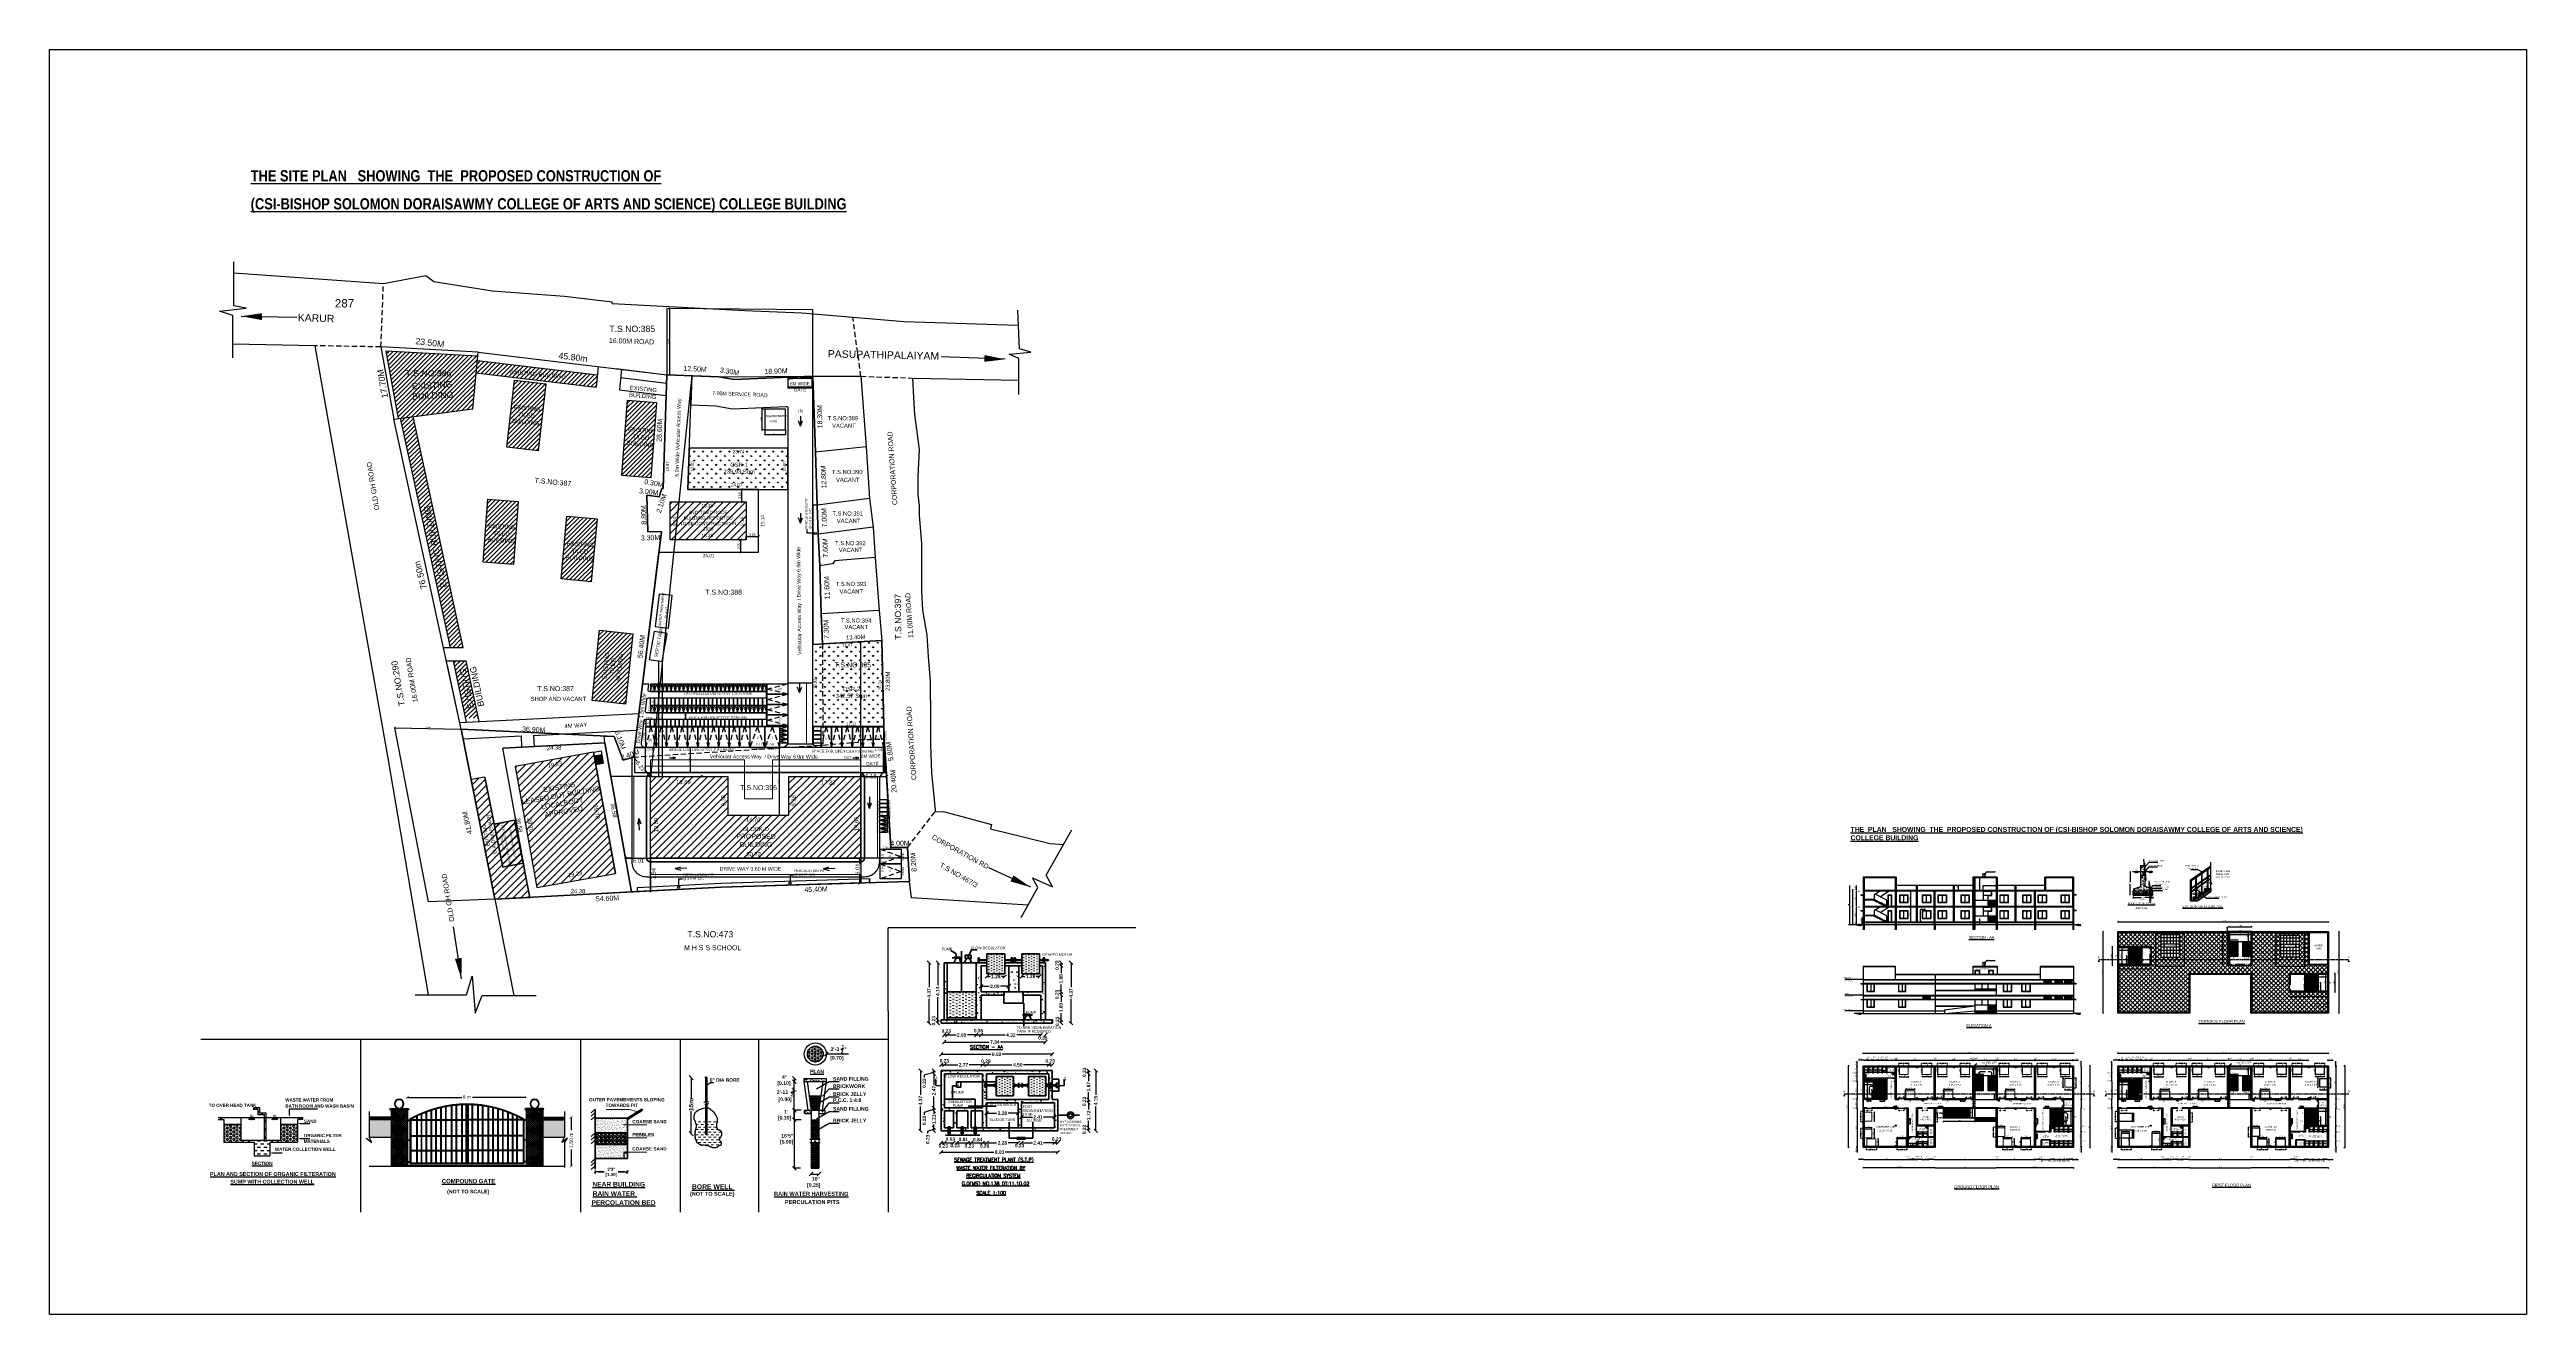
# Model space of a CAD drawing. Header units: metres. Extents: x -7227 to 737, y -45 to 4679.
# Drawn here: x 140 to 737, y -45 to 260 of the extents above; entities outside this region: 10.
import ezdxf
from ezdxf.enums import TextEntityAlignment as Align

# ---------------------------------------------------------------- set-up
doc = ezdxf.new("R2010")
doc.units = ezdxf.units.M
doc.header["$LTSCALE"] = 0.2
doc.header["$MEASUREMENT"] = 0
for name, pattern in [('CENTER', [2, 1.25, -0.25, 0.25, -0.25]), ('DASHED2', [0.375, 0.25, -0.125]), ('HIDDEN', [9.525, 6.35, -3.175])]:
    doc.linetypes.add(name, pattern=pattern)
for name, color, linetype in [('_KTI_CONTROL', 7, 'Continuous'), ('Area', 3, 'Continuous'), ('AS_AT_SITE', 6, 'Continuous'), ('BLK_1_COVERED_AREA', 140, 'Continuous'), ('BLK_1_FLR_0_BLT_UP_AREA', 26, 'Continuous'), ('BLK_1_FLR_0_CARPET_AREA', 10, 'Continuous'), ('BLK_1_FLR_0_DRINKING_WATER', 26, 'Continuous'), ('BLK_1_FLR_0_EXIT_WIDTH_DOOR', 1, 'Continuous'), ('BLK_1_FLR_0_LIFT_1', 30, 'Continuous'), ('BLK_1_FLR_0_REGULAR_ROOM_1', 117, 'Continuous'), ('BLK_1_FLR_0_REGULAR_ROOM_2', 117, 'Continuous'), ('BLK_1_FLR_0_REGULAR_ROOM_3', 117, 'Continuous'), ('BLK_1_FLR_0_REGULAR_ROOM_4', 117, 'Continuous'), ('BLK_1_FLR_0_REGULAR_ROOM_5', 117, 'Continuous'), ('BLK_1_FLR_0_REGULAR_ROOM_6', 117, 'Continuous'), ('BLK_1_FLR_0_SP_WC', 233, 'Continuous'), ('BLK_1_FLR_0_URINAL', 235, 'Continuous'), ('BLK_1_FLR_0_WASH', 1, 'Continuous'), ('BLK_1_FLR_0_WATER_CLOSET', 213, 'Continuous'), ('BLK_1_FLR_1_BLT_UP_AREA', 26, 'Continuous'), ('BLK_1_FLR_1_CARPET_AREA', 10, 'Continuous'), ('BLK_1_FLR_1_EXIT_WIDTH_DOOR', 1, 'Continuous'), ('BLK_1_FLR_1_REGULAR_ROOM_1', 117, 'Continuous'), ('BLK_1_FLR_1_REGULAR_ROOM_2', 117, 'Continuous'), ('BLK_1_FLR_1_REGULAR_ROOM_3', 117, 'Continuous'), ('BLK_1_FLR_1_REGULAR_ROOM_4', 117, 'Continuous'), ('BLK_1_FLR_1_REGULAR_ROOM_5', 117, 'Continuous'), ('BLK_1_FLR_1_REGULAR_ROOM_6', 117, 'Continuous'), ('BLK_1_FLR_1_ROOM_1_LIGHT_VENTILATION_1', 117, 'Continuous'), ('BLK_1_FLR_1_ROOM_2_LIGHT_VENTILATION_1', 117, 'Continuous'), ('BLK_1_FLR_1_ROOM_3_LIGHT_VENTILATION_1', 117, 'Continuous'), ('BLK_1_FLR_1_ROOM_4_LIGHT_VENTILATION_1', 117, 'Continuous'), ('BLK_1_FLR_1_ROOM_5_LIGHT_VENTILATION_1', 117, 'Continuous'), ('BLK_1_FLR_1_ROOM_6_LIGHT_VENTILATION_1', 117, 'Continuous'), ('BLK_1_FLR_1_SP_WC', 233, 'Continuous'), ('BLK_1_FLR_1_WATER_CLOSET', 213, 'Continuous'), ('BLK_1_FLR_2_ROOF_AREA', 54, 'Continuous'), ('BLK_1_HT_OF_BLDG', 5, 'Continuous'), ('BLK_1_LVL_0_BLDG_FOOT_PRINT', 1, 'Continuous'), ('BLK_1_LVL_0_FRONT_SETBACK', 2, 'Continuous'), ('BLK_1_LVL_0_REAR_SETBACK', 11, 'Continuous'), ('BLK_1_LVL_0_SIDE_SETBACK1', 171, 'Continuous'), ('BLK_1_LVL_0_SIDE_SETBACK2', 102, 'Continuous'), ('BLK_1_PARAPET_HT', 233, 'Continuous'), ('BLK_1_PLINTH_HEIGHT', 7, 'Continuous'), ('BLK_1_STAIR_HEADROOM', 55, 'Continuous'), ('BLK_n_TOTAL_HEIGHT', 21, 'Continuous'), ('CYCLE_PARKING', 250, 'Continuous'), ('DRIVE_WAY', 254, 'Continuous'), ('FMB_OR_PLR', 70, 'Continuous'), ('INSITU_WASTE_TREATMENT_PLANT', 226, 'Continuous'), ('MAIN_GATE', 57, 'Continuous'), ('OSR_PLAN', 7, 'Continuous'), ('PARKING_SLOT', 30, 'Continuous'), ('PLAN_INFO', 1, 'Continuous'), ('PLOT_BOUNDARY', 70, 'Continuous'), ('ROAD_WIDTH', 117, 'Continuous'), ('RWH', 130, 'Continuous'), ('SEPTIC_TANK', 146, 'Continuous'), ('SOLAR_PANEL', 3, 'Continuous'), ('SUPER_IMPOSED', 5, 'Continuous'), ('T', 3, 'Continuous'), ('TOILET_VENTILATION', 6, 'Continuous'), ('TRANSFORMER_YARD', 1, 'Continuous'), ('TWO_WHEELER_DRIVE_WAY', 7, 'Continuous'), ('TWO_WHEELER_PARKING', 2, 'Continuous')]:
    doc.layers.add(name, color=color, linetype=linetype)
for name, color, linetype, lineweight in [('BLK_1_DA_RAMP_1', 1, 'Continuous', 0), ('BLK_1_FLR_0_ROOM_1_LIGHT_VENTILATION_1', 7, 'Continuous', 0), ('BLK_1_FLR_0_ROOM_2_LIGHT_VENTILATION_1', 7, 'Continuous', 0), ('BLK_1_FLR_0_ROOM_3_LIGHT_VENTILATION_1', 7, 'Continuous', 0), ('BLK_1_FLR_0_ROOM_4_LIGHT_VENTILATION_1', 7, 'Continuous', 0), ('BLK_1_FLR_0_ROOM_5_LIGHT_VENTILATION_1', 7, 'Continuous', 0), ('BLK_1_FLR_0_ROOM_6_LIGHT_VENTILATION_1', 7, 'Continuous', 0), ('BLK_1_FLR_1_WASH', 7, 'Continuous', 0), ('BLK_1_INTERNAL_VEHICULAR_ACCESS', 161, 'Continuous', 0), ('dim', 253, 'Continuous', 25), ('HAT', 252, 'Continuous', 15), ('line', 7, 'Continuous', 25), ('PER_AISLE_WIDTH', 7, 'Continuous', 0), ('steps', 132, 'Continuous', 30), ('TEXTT', 211, 'Continuous', 9), ('wall', 2, 'Continuous', 40)]:
    doc.layers.add(name, color=color, linetype=linetype, lineweight=lineweight)
doc.layers.add('DIST_EXIT', color=7, linetype='Continuous', plot=False)
doc.styles.add('GD', font='GOTHIC.TTF')
doc.styles.add('Isa-', font='times.ttf', dxfattribs={"height": 0.25})
doc.styles.add('ld', font='arial.ttf', dxfattribs={"height": 0.3})
doc.styles.add('romant', font='romant.shx', dxfattribs={"width": 0.8})
doc.styles.add('RR', font='arialbd.ttf')
doc.styles.add('S2', font='GOTHIC.TTF')
doc.styles.get("Standard").update_dxf_attribs({"font": 'arial.ttf', "height": 0.3})
doc.styles.add('style 1', font='arialbd.ttf', dxfattribs={"height": 0.25})
doc.styles.add('style1', font='arialbd.ttf', dxfattribs={"height": 0.23})
doc.styles.add('style2', font='arial.ttf', dxfattribs={"height": 60})
doc.styles.add('style3', font='timesbd.ttf', dxfattribs={"height": 0.5})
doc.styles.add('style4', font='ariblk.ttf', dxfattribs={"height": 1})
doc.styles.add('USA TEXT', font='GOTHIC.TTF')
doc.dimstyles.new('1-100-ED', dxfattribs={"dimtxt": 0.2, "dimasz": 0.15, "dimexe": 0.18, "dimexo": 0.0625, "dimgap": 0.15, "dimtad": 1, "dimzin": 0, "dimdsep": 46, "dimtxsty": 'USA TEXT', "dimblk": 'ARCHTICK', "dimcen": 0.1, "dimse1": 1, "dimse2": 1, "dimclrd": 256, "dimclrt": 256, "dimadec": 0, "dimazin": 0, "dimtfac": 1, "dimtofl": 0, "dimtmove": 0, "dimatfit": 3, "dimldrblk": 'ARCHTICK', "dimfxl": 0, "dimtolj": 1, "dimtzin": 0, "dimarcsym": 0})
doc.dimstyles.new('11', dxfattribs={"dimtxt": 0.25, "dimasz": 0.25, "dimexe": 0.18, "dimexo": 0.0625, "dimgap": 0.09, "dimtad": 0, "dimzin": 0, "dimdsep": 46, "dimtxsty": 'style 1', "dimblk": 'OBLIQUE', "dimcen": 0, "dimse1": 1, "dimse2": 1, "dimadec": 0, "dimazin": 0, "dimtfac": 1, "dimtdec": 4, "dimtofl": 0, "dimtmove": 0, "dimatfit": 3, "dimfxl": 0, "dimtolj": 1, "dimtzin": 0, "dimarcsym": 0})
doc.dimstyles.new('22', dxfattribs={"dimtxt": 0.23, "dimasz": 0.23, "dimexe": 0.18, "dimexo": 0.0625, "dimgap": 0.09, "dimtad": 0, "dimzin": 1, "dimdsep": 46, "dimtxsty": 'style1', "dimblk": 'AR', "dimcen": 0.09, "dimse1": 1, "dimse2": 1, "dimsd1": 1, "dimsd2": 1, "dimclrd": 256, "dimadec": 0, "dimazin": 0, "dimtfac": 1, "dimtofl": 0, "dimtmove": 0, "dimatfit": 3, "dimfxl": 0, "dimtolj": 1, "dimtzin": 0, "dimlwd": 20, "dimarcsym": 0})
doc.dimstyles.new('DCR', dxfattribs={"dimtxt": 0.3, "dimasz": 0.2, "dimexe": 0.025, "dimexo": 0, "dimgap": 0.09, "dimtad": 1, "dimzin": 0, "dimdsep": 46, "dimtxsty": 'Standard', "dimblk": 'OBLIQUE', "dimcen": 0.09, "dimadec": 0, "dimazin": 0, "dimtfac": 1, "dimtofl": 0, "dimtmove": 0, "dimatfit": 3, "dimfxl": 0, "dimtolj": 1, "dimtzin": 0, "dimarcsym": 0})
doc.dimstyles.get("Standard").update_dxf_attribs({"dimtxt": 0.3, "dimasz": 0.18, "dimexe": 0.18, "dimexo": 0.0625, "dimgap": 0.1, "dimtad": 0, "dimzin": 0, "dimdsep": 46, "dimtxsty": 'ld', "dimcen": 0.09, "dimse1": 1, "dimse2": 1, "dimclrd": 256, "dimclrt": 256, "dimadec": 0, "dimazin": 0, "dimtfac": 1, "dimtofl": 0, "dimtmove": 0, "dimatfit": 3, "dimfxl": 0, "dimtolj": 1, "dimtzin": 0, "dimlwd": -1, "dimarcsym": 0})
doc.dimstyles.new('STANDARD_WS', dxfattribs={"dimtxt": 0.18, "dimasz": 0.18, "dimexe": 0.18, "dimexo": 0.0625, "dimgap": 0.09, "dimtad": 0, "dimtih": 1, "dimtoh": 1, "dimdec": 4, "dimzin": 0, "dimdsep": 46, "dimtxsty": 'Standard', "dimcen": 0.09, "dimadec": 0, "dimazin": 0, "dimtfac": 1, "dimtdec": 4, "dimtofl": 0, "dimtmove": 0, "dimatfit": 3, "dimfxl": 0, "dimtolj": 1, "dimtzin": 0, "dimarcsym": 0})
doc.dimstyles.new('WITH DIM LINE', dxfattribs={"dimtxt": 1, "dimasz": 1, "dimexe": 0.18, "dimexo": 0.0625, "dimgap": 0, "dimtad": 0, "dimzin": 0, "dimdsep": 46, "dimtxsty": 'style4', "dimblk": 'OBLIQUE', "dimcen": 0.09, "dimse1": 1, "dimse2": 1, "dimadec": 0, "dimazin": 0, "dimtfac": 1, "dimtofl": 0, "dimtmove": 0, "dimatfit": 3, "dimfxl": 0, "dimtolj": 1, "dimtzin": 0, "dimarcsym": 0})
pattern_1 = [(45, (-1802.7394, 29.8204), (-0.53033009, 0.53033009), [])]
pattern_2 = [(135, (615.52322, 81.4875), (-0.2774226, -0.2774226), []), (135, (615.52322, 81.67244), (-0.2774226, -0.2774226), [])]

# ---------------------------------------------------------------- blocks, each defined once
blk = doc.blocks.new('_OBLIQUE')
at = {"layer": 'line', "color": 0, "linetype": 'ByBlock', "lineweight": -2}
blk.add_line((-0.5, -0.5), (0.5, 0.5), dxfattribs=at)
blk = doc.blocks.new('_ArchTick')
at = {"color": 0, "linetype": 'ByBlock', "const_width": 0.15}
blk.add_lwpolyline([(-0.5, -0.5), (0.5, 0.5)], dxfattribs=at)
blk = doc.blocks.new('11')
at = {"layer": 'dim'}
for p, q in [((-1, 0), (0, 0)), ((-0.35, -0.35), (0.35, 0.35)), ((0, -0.5), (0, 0.5))]:
    blk.add_line(p, q, dxfattribs=at)
blk = doc.blocks.new('AR')
for p, q in [((-1, 0), (0, 0)), ((-0.4, -0.4), (0.4, 0.4)), ((0, -0.5), (0, 0.5))]:
    blk.add_line(p, q)
blk = doc.blocks.new('*D57')
at = {"color": 0, "lineweight": -2}
for p, q in [((295.1, 11.83), (295.1, 6.85)), ((295.1, -1.69), (295.1, 3.78))]:
    blk.add_line(p, q, dxfattribs=at)
at = {"layer": 'Defpoints', "color": 0}
for p in [(295.1, 11.83), (295.92, 11.83), (295.92, -1.69)]:
    blk.add_point(p, dxfattribs=at)
at = {"color": 0, "lineweight": -2}
for p, rotation in [((295.1, 11.83), 90), ((295.1, -1.69), 270)]:
    blk.add_blockref('_OBLIQUE', p, dxfattribs=dict(at, rotation=rotation))
at = {"color": 0, "insert": (295.1, 5.32), "char_height": 1, "attachment_point": 5, "rotation": 90, "style": 'style4'}
blk.add_mtext('\\A1;15m', dxfattribs=at)
blk = doc.blocks.new('*D7')
at = {"layer": 'Defpoints', "color": 0}
for p in [(1.11, 12.17), (-0.25, 8.03), (1.11, 8.03)]:
    blk.add_point(p, dxfattribs=at)
at = {"layer": 'dim', "color": 0, "lineweight": -2}
for p, q in [((-0.25, 12.17), (-0.25, 10.52)), ((-0.25, 8.03), (-0.25, 9.68))]:
    blk.add_line(p, q, dxfattribs=at)
at = {"layer": 'dim', "color": 0, "linetype": 'ByBlock', "lineweight": -2, "xscale": 0.25, "yscale": 0.25, "zscale": 0.25}
for p, rotation in [((-0.25, 12.17), 90), ((-0.25, 8.03), 270)]:
    blk.add_blockref('_OBLIQUE', p, dxfattribs=dict(at, rotation=rotation))
at = {"layer": 'dim', "color": 0, "insert": (-0.25, 10.1), "char_height": 0.25, "attachment_point": 5, "rotation": 90, "style": 'style 1'}
blk.add_mtext('\\A1;4.14', dxfattribs=at)
blk = doc.blocks.new('*D8')
at = {"layer": 'Defpoints', "color": 0}
for p in [(0.21, 4.37), (-1.5, 0), (0.21, 0)]:
    blk.add_point(p, dxfattribs=at)
at = {"layer": 'dim', "color": 0, "lineweight": -2}
for p, q in [((-1.5, 4.37), (-1.5, 2.6)), ((-1.5, 0), (-1.5, 1.77))]:
    blk.add_line(p, q, dxfattribs=at)
at = {"layer": 'dim', "color": 0, "linetype": 'ByBlock', "lineweight": -2, "xscale": 0.25, "yscale": 0.25, "zscale": 0.25}
for p, rotation in [((-1.5, 4.37), 90), ((-1.5, 0), 270)]:
    blk.add_blockref('_OBLIQUE', p, dxfattribs=dict(at, rotation=rotation))
at = {"layer": 'dim', "color": 0, "insert": (-1.5, 2.19), "char_height": 0.25, "attachment_point": 5, "rotation": 90, "style": 'style 1'}
blk.add_mtext('\\A1;4.37', dxfattribs=at)
blk = doc.blocks.new('*D9')
at = {"layer": 'Defpoints', "color": 0}
for p in [(8.02, 5.54), (0, 4.37), (8.02, 4.37)]:
    blk.add_point(p, dxfattribs=at)
at = {"layer": 'dim', "color": 0, "lineweight": -2}
for p, q in [((0, 5.54), (3.6, 5.54)), ((8.02, 5.54), (4.42, 5.54))]:
    blk.add_line(p, q, dxfattribs=at)
at = {"layer": 'dim', "color": 0, "linetype": 'ByBlock', "lineweight": -2, "xscale": 0.25, "yscale": 0.25, "zscale": 0.25, "rotation": 180}
blk.add_blockref('_OBLIQUE', (0, 5.54), dxfattribs=at)
at = {"layer": 'dim', "color": 0, "linetype": 'ByBlock', "lineweight": -2, "xscale": 0.25, "yscale": 0.25, "zscale": 0.25}
blk.add_blockref('_OBLIQUE', (8.02, 5.54), dxfattribs=at)
at = {"layer": 'dim', "color": 0, "insert": (4.01, 5.54), "char_height": 0.25, "attachment_point": 5, "style": 'style 1'}
blk.add_mtext('\\A1;8.02', dxfattribs=at)
blk = doc.blocks.new('*D10')
at = {"layer": 'Defpoints', "color": 0}
for p in [(-0.25, 8.03), (0, 8.03), (0, 7.8)]:
    blk.add_point(p, dxfattribs=at)
at = {"layer": 'dim', "color": 0, "lineweight": -2}
blk.add_line((-0.25, 7.8), (-0.25, 8.03), dxfattribs=at)
at = {"layer": 'dim', "color": 0, "linetype": 'ByBlock', "lineweight": -2, "xscale": 0.25, "yscale": 0.25, "zscale": 0.25}
for p, rotation in [((-0.25, 8.03), 90), ((-0.25, 7.8), 270)]:
    blk.add_blockref('_OBLIQUE', p, dxfattribs=dict(at, rotation=rotation))
at = {"layer": 'dim', "color": 0, "insert": (-0.55, 7.97), "char_height": 0.25, "attachment_point": 5, "rotation": 90, "style": 'style 1'}
blk.add_mtext('\\A1;0.23', dxfattribs=at)
blk = doc.blocks.new('*D11')
at = {"layer": 'Defpoints', "color": 0}
for p in [(5.8, 1), (8.21, 1), (8.21, 1)]:
    blk.add_point(p, dxfattribs=at)
at = {"layer": 'dim', "color": 0, "lineweight": -2}
for p, q in [((5.8, 1), (6.61, 1)), ((8.21, 1), (7.4, 1))]:
    blk.add_line(p, q, dxfattribs=at)
at = {"layer": 'dim', "color": 0, "linetype": 'ByBlock', "lineweight": -2, "xscale": 0.25, "yscale": 0.25, "zscale": 0.25, "rotation": 180}
blk.add_blockref('_OBLIQUE', (5.8, 1), dxfattribs=at)
at = {"layer": 'dim', "color": 0, "linetype": 'ByBlock', "lineweight": -2, "xscale": 0.25, "yscale": 0.25, "zscale": 0.25}
blk.add_blockref('_OBLIQUE', (8.21, 1), dxfattribs=at)
at = {"layer": 'dim', "color": 0, "insert": (7, 1), "char_height": 0.25, "attachment_point": 5, "style": 'style 1'}
blk.add_mtext('\\A1;2.41', dxfattribs=at)
blk = doc.blocks.new('*D12')
at = {"layer": 'Defpoints', "color": 0}
for p in [(0, 3.8), (0.23, 4.78), (0.23, 3.8)]:
    blk.add_point(p, dxfattribs=at)
at = {"layer": 'dim', "color": 0, "lineweight": -2}
blk.add_line((0, 4.78), (0.23, 4.78), dxfattribs=at)
at = {"layer": 'dim', "color": 0, "linetype": 'ByBlock', "lineweight": -2, "xscale": 0.25, "yscale": 0.25, "zscale": 0.25, "rotation": 180}
blk.add_blockref('_OBLIQUE', (0, 4.78), dxfattribs=at)
at = {"layer": 'dim', "color": 0, "linetype": 'ByBlock', "lineweight": -2, "xscale": 0.25, "yscale": 0.25, "zscale": 0.25}
blk.add_blockref('_OBLIQUE', (0.23, 4.78), dxfattribs=at)
at = {"layer": 'dim', "color": 0, "insert": (0.23, 5.07), "char_height": 0.25, "attachment_point": 5, "style": 'style 1'}
blk.add_mtext('\\A1;0.23', dxfattribs=at)
blk = doc.blocks.new('*D13')
at = {"layer": 'Defpoints', "color": 0}
for p in [(0.23, 3.72), (3, 4.78), (3, 3.72)]:
    blk.add_point(p, dxfattribs=at)
at = {"layer": 'dim', "color": 0, "lineweight": -2}
for p, q in [((0.23, 4.78), (1.2, 4.78)), ((3, 4.78), (2.03, 4.78))]:
    blk.add_line(p, q, dxfattribs=at)
at = {"layer": 'dim', "color": 0, "linetype": 'ByBlock', "lineweight": -2, "xscale": 0.25, "yscale": 0.25, "zscale": 0.25, "rotation": 180}
blk.add_blockref('_OBLIQUE', (0.23, 4.78), dxfattribs=at)
at = {"layer": 'dim', "color": 0, "linetype": 'ByBlock', "lineweight": -2, "xscale": 0.25, "yscale": 0.25, "zscale": 0.25}
blk.add_blockref('_OBLIQUE', (3, 4.78), dxfattribs=at)
at = {"layer": 'dim', "color": 0, "insert": (1.61, 4.78), "char_height": 0.25, "attachment_point": 5, "style": 'style 1'}
blk.add_mtext('\\A1;2.77', dxfattribs=at)
blk = doc.blocks.new('*D14')
at = {"layer": 'Defpoints', "color": 0}
for p in [(3, 4.14), (3.29, 4.78), (3.29, 4.14)]:
    blk.add_point(p, dxfattribs=at)
at = {"layer": 'dim', "color": 0, "lineweight": -2}
blk.add_line((3, 4.78), (3.29, 4.78), dxfattribs=at)
at = {"layer": 'dim', "color": 0, "linetype": 'ByBlock', "lineweight": -2, "xscale": 0.25, "yscale": 0.25, "zscale": 0.25, "rotation": 180}
blk.add_blockref('_OBLIQUE', (3, 4.78), dxfattribs=at)
at = {"layer": 'dim', "color": 0, "linetype": 'ByBlock', "lineweight": -2, "xscale": 0.25, "yscale": 0.25, "zscale": 0.25}
blk.add_blockref('_OBLIQUE', (3.29, 4.78), dxfattribs=at)
at = {"layer": 'dim', "color": 0, "insert": (3.23, 5.04), "char_height": 0.25, "attachment_point": 5, "style": 'style 1'}
blk.add_mtext('\\A1;0.29', dxfattribs=at)
blk = doc.blocks.new('*D15')
at = {"layer": 'Defpoints', "color": 0}
for p in [(7.79, 4.14), (8.02, 4.78), (8.02, 4.14)]:
    blk.add_point(p, dxfattribs=at)
at = {"layer": 'dim', "color": 0, "lineweight": -2}
blk.add_line((7.79, 4.78), (8.02, 4.78), dxfattribs=at)
at = {"layer": 'dim', "color": 0, "linetype": 'ByBlock', "lineweight": -2, "xscale": 0.25, "yscale": 0.25, "zscale": 0.25, "rotation": 180}
blk.add_blockref('_OBLIQUE', (7.79, 4.78), dxfattribs=at)
at = {"layer": 'dim', "color": 0, "linetype": 'ByBlock', "lineweight": -2, "xscale": 0.25, "yscale": 0.25, "zscale": 0.25}
blk.add_blockref('_OBLIQUE', (8.02, 4.78), dxfattribs=at)
at = {"layer": 'dim', "color": 0, "insert": (7.88, 5.05), "char_height": 0.25, "attachment_point": 5, "style": 'style 1'}
blk.add_mtext('\\A1;0.23', dxfattribs=at)
blk = doc.blocks.new('*D16')
at = {"layer": 'Defpoints', "color": 0}
for p in [(3.29, 4.78), (3.29, 4.14), (7.79, 4.14)]:
    blk.add_point(p, dxfattribs=at)
at = {"layer": 'dim', "color": 0, "lineweight": -2}
for p, q in [((3.29, 4.78), (5.12, 4.78)), ((7.79, 4.78), (5.95, 4.78))]:
    blk.add_line(p, q, dxfattribs=at)
at = {"layer": 'dim', "color": 0, "linetype": 'ByBlock', "lineweight": -2, "xscale": 0.25, "yscale": 0.25, "zscale": 0.25, "rotation": 180}
blk.add_blockref('_OBLIQUE', (3.29, 4.78), dxfattribs=at)
at = {"layer": 'dim', "color": 0, "linetype": 'ByBlock', "lineweight": -2, "xscale": 0.25, "yscale": 0.25, "zscale": 0.25}
blk.add_blockref('_OBLIQUE', (7.79, 4.78), dxfattribs=at)
at = {"layer": 'dim', "color": 0, "insert": (5.54, 4.78), "char_height": 0.25, "attachment_point": 5, "style": 'style 1'}
blk.add_mtext('\\A1;4.50', dxfattribs=at)
blk = doc.blocks.new('*D17')
at = {"layer": 'Defpoints', "color": 0}
for p in [(8.21, 0.23), (8.44, 0), (10.66, 0.23)]:
    blk.add_point(p, dxfattribs=at)
at = {"layer": 'dim', "color": 0, "lineweight": -2}
blk.add_line((10.66, 0), (10.66, 0.23), dxfattribs=at)
at = {"layer": 'dim', "color": 0, "linetype": 'ByBlock', "lineweight": -2, "xscale": 0.25, "yscale": 0.25, "zscale": 0.25}
for p, rotation in [((10.66, 0.23), 90), ((10.66, 0), 270)]:
    blk.add_blockref('_OBLIQUE', p, dxfattribs=dict(at, rotation=rotation))
at = {"layer": 'dim', "color": 0, "insert": (10.35, 0.1), "char_height": 0.25, "attachment_point": 5, "rotation": 90, "style": 'style 1'}
blk.add_mtext('\\A1;0.23', dxfattribs=at)
blk = doc.blocks.new('*D18')
at = {"layer": 'Defpoints', "color": 0}
for p in [(8.21, 2.03), (10.66, 2.03), (8.21, 0.23)]:
    blk.add_point(p, dxfattribs=at)
at = {"layer": 'dim', "color": 0, "lineweight": -2}
for p, q in [((10.66, 2.03), (10.66, 1.54)), ((10.66, 0.23), (10.66, 0.72))]:
    blk.add_line(p, q, dxfattribs=at)
at = {"layer": 'dim', "color": 0, "linetype": 'ByBlock', "lineweight": -2, "xscale": 0.25, "yscale": 0.25, "zscale": 0.25}
for p, rotation in [((10.66, 2.03), 90), ((10.66, 0.23), 270)]:
    blk.add_blockref('_OBLIQUE', p, dxfattribs=dict(at, rotation=rotation))
at = {"layer": 'dim', "color": 0, "insert": (10.66, 1.13), "char_height": 0.25, "attachment_point": 5, "rotation": 90, "style": 'style 1'}
blk.add_mtext('\\A1;1.72', dxfattribs=at)
blk = doc.blocks.new('*D19')
at = {"layer": 'Defpoints', "color": 0}
for p in [(8.21, 2.03), (8.44, 2.26), (10.66, 2.26)]:
    blk.add_point(p, dxfattribs=at)
at = {"layer": 'dim', "color": 0, "lineweight": -2}
blk.add_line((10.66, 2.03), (10.66, 2.26), dxfattribs=at)
at = {"layer": 'dim', "color": 0, "linetype": 'ByBlock', "lineweight": -2, "xscale": 0.25, "yscale": 0.25, "zscale": 0.25}
for p, rotation in [((10.66, 2.26), 90), ((10.66, 2.03), 270)]:
    blk.add_blockref('_OBLIQUE', p, dxfattribs=dict(at, rotation=rotation))
at = {"layer": 'dim', "color": 0, "insert": (10.35, 2.13), "char_height": 0.25, "attachment_point": 5, "rotation": 90, "style": 'style 1'}
blk.add_mtext('\\A1;0.23', dxfattribs=at)
blk = doc.blocks.new('*D20')
at = {"layer": 'Defpoints', "color": 0}
for p in [(7.79, 4.13), (10.66, 4.13), (8.44, 2.26)]:
    blk.add_point(p, dxfattribs=at)
at = {"layer": 'dim', "color": 0, "lineweight": -2}
for p, q in [((10.66, 4.13), (10.66, 3.6)), ((10.66, 2.26), (10.66, 2.79))]:
    blk.add_line(p, q, dxfattribs=at)
at = {"layer": 'dim', "color": 0, "linetype": 'ByBlock', "lineweight": -2, "xscale": 0.25, "yscale": 0.25, "zscale": 0.25}
for p, rotation in [((10.66, 4.13), 90), ((10.66, 2.26), 270)]:
    blk.add_blockref('_OBLIQUE', p, dxfattribs=dict(at, rotation=rotation))
at = {"layer": 'dim', "color": 0, "insert": (10.66, 3.2), "char_height": 0.25, "attachment_point": 5, "rotation": 90, "style": 'style 1'}
blk.add_mtext('\\A1;1.87', dxfattribs=at)
blk = doc.blocks.new('*D21')
at = {"layer": 'Defpoints', "color": 0}
for p in [(7.79, 4.14), (7.83, 4.37), (10.66, 4.37)]:
    blk.add_point(p, dxfattribs=at)
at = {"layer": 'dim', "color": 0, "lineweight": -2}
blk.add_line((10.66, 4.14), (10.66, 4.37), dxfattribs=at)
at = {"layer": 'dim', "color": 0, "linetype": 'ByBlock', "lineweight": -2, "xscale": 0.25, "yscale": 0.25, "zscale": 0.25}
for p, rotation in [((10.66, 4.37), 90), ((10.66, 4.14), 270)]:
    blk.add_blockref('_OBLIQUE', p, dxfattribs=dict(at, rotation=rotation))
at = {"layer": 'dim', "color": 0, "insert": (10.35, 4.24), "char_height": 0.25, "attachment_point": 5, "rotation": 90, "style": 'style 1'}
blk.add_mtext('\\A1;0.23', dxfattribs=at)
blk = doc.blocks.new('*D22')
at = {"layer": 'Defpoints', "color": 0}
for p in [(7.8, 4.37), (11.18, 4.37), (7.8, 0)]:
    blk.add_point(p, dxfattribs=at)
at = {"layer": 'dim', "color": 0, "lineweight": -2}
for p, q in [((11.18, 4.37), (11.18, 2.61)), ((11.18, 0), (11.18, 1.76))]:
    blk.add_line(p, q, dxfattribs=at)
at = {"layer": 'dim', "color": 0, "linetype": 'ByBlock', "lineweight": -2, "xscale": 0.25, "yscale": 0.25, "zscale": 0.25}
for p, rotation in [((11.18, 4.37), 90), ((11.18, 0), 270)]:
    blk.add_blockref('_OBLIQUE', p, dxfattribs=dict(at, rotation=rotation))
at = {"layer": 'dim', "color": 0, "insert": (11.18, 2.19), "char_height": 0.25, "attachment_point": 5, "rotation": 90, "style": 'style 1'}
blk.add_mtext('\\A1;4.15', dxfattribs=at)
blk = doc.blocks.new('*D23')
at = {"layer": 'Defpoints', "color": 0}
for p in [(-0.53, 0.23), (0.21, 0), (0.23, 0.23)]:
    blk.add_point(p, dxfattribs=at)
at = {"layer": 'dim', "color": 0, "lineweight": -2}
for p, q in [((-0.97, -0.02), (-0.53, 0.12)), ((-0.53, 0), (-0.53, 0.23)), ((-0.97, -0.2), (-0.97, -0.02))]:
    blk.add_line(p, q, dxfattribs=at)
at = {"layer": 'dim', "color": 0, "linetype": 'ByBlock', "lineweight": -2, "xscale": 0.25, "yscale": 0.25, "zscale": 0.25}
for p, rotation in [((-0.53, 0.23), 90), ((-0.53, 0), 270)]:
    blk.add_blockref('_OBLIQUE', p, dxfattribs=dict(at, rotation=rotation))
at = {"layer": 'dim', "color": 0, "insert": (-0.97, -0.61), "char_height": 0.25, "attachment_point": 5, "rotation": 90, "style": 'style 1'}
blk.add_mtext('\\A1;0.23', dxfattribs=at)
blk = doc.blocks.new('*D24')
at = {"layer": 'Defpoints', "color": 0}
for p in [(-0.53, 1.44), (0.23, 1.44), (0.23, 0.23)]:
    blk.add_point(p, dxfattribs=at)
at = {"layer": 'dim', "color": 0, "lineweight": -2}
for p, q in [((-0.53, 1.44), (-0.53, 1.22)), ((-0.53, 0.23), (-0.53, 0.45))]:
    blk.add_line(p, q, dxfattribs=at)
at = {"layer": 'dim', "color": 0, "linetype": 'ByBlock', "lineweight": -2, "xscale": 0.25, "yscale": 0.25, "zscale": 0.25}
for p, rotation in [((-0.53, 1.44), 90), ((-0.53, 0.23), 270)]:
    blk.add_blockref('_OBLIQUE', p, dxfattribs=dict(at, rotation=rotation))
at = {"layer": 'dim', "color": 0, "insert": (-0.53, 0.84), "char_height": 0.25, "attachment_point": 5, "rotation": 90, "style": 'style 1'}
blk.add_mtext('\\A1;1.21', dxfattribs=at)
blk = doc.blocks.new('*D25')
at = {"layer": 'Defpoints', "color": 0}
for p in [(-0.53, 1.67), (0.23, 1.67), (0.23, 1.44)]:
    blk.add_point(p, dxfattribs=at)
at = {"layer": 'dim', "color": 0, "lineweight": -2}
for p, q in [((-1.22, 1.35), (-0.53, 1.56)), ((-1.22, 1.17), (-1.22, 1.35)), ((-0.53, 1.44), (-0.53, 1.67))]:
    blk.add_line(p, q, dxfattribs=at)
at = {"layer": 'dim', "color": 0, "linetype": 'ByBlock', "lineweight": -2, "xscale": 0.25, "yscale": 0.25, "zscale": 0.25}
for p, rotation in [((-0.53, 1.67), 90), ((-0.53, 1.44), 270)]:
    blk.add_blockref('_OBLIQUE', p, dxfattribs=dict(at, rotation=rotation))
at = {"layer": 'dim', "color": 0, "insert": (-1.22, 0.75), "char_height": 0.25, "attachment_point": 5, "rotation": 90, "style": 'style 1'}
blk.add_mtext('\\A1;0.23', dxfattribs=at)
blk = doc.blocks.new('*D26')
at = {"layer": 'Defpoints', "color": 0}
for p in [(-0.53, 4.14), (0.23, 4.14), (0.23, 1.67)]:
    blk.add_point(p, dxfattribs=at)
at = {"layer": 'dim', "color": 0, "lineweight": -2}
for p, q in [((-0.53, 4.14), (-0.53, 3.32)), ((-0.53, 1.67), (-0.53, 2.49))]:
    blk.add_line(p, q, dxfattribs=at)
at = {"layer": 'dim', "color": 0, "linetype": 'ByBlock', "lineweight": -2, "xscale": 0.25, "yscale": 0.25, "zscale": 0.25}
for p, rotation in [((-0.53, 4.14), 90), ((-0.53, 1.67), 270)]:
    blk.add_blockref('_OBLIQUE', p, dxfattribs=dict(at, rotation=rotation))
at = {"layer": 'dim', "color": 0, "insert": (-0.53, 2.91), "char_height": 0.25, "attachment_point": 5, "rotation": 90, "style": 'style 1'}
blk.add_mtext('\\A1;2.47', dxfattribs=at)
blk = doc.blocks.new('*D27')
at = {"layer": 'Defpoints', "color": 0}
for p in [(-0.53, 4.37), (0, 4.37), (0.23, 4.14)]:
    blk.add_point(p, dxfattribs=at)
at = {"layer": 'dim', "color": 0, "lineweight": -2}
for p, q in [((-1.22, 4.05), (-0.53, 4.26)), ((-1.22, 3.87), (-1.22, 4.05)), ((-0.53, 4.14), (-0.53, 4.37))]:
    blk.add_line(p, q, dxfattribs=at)
at = {"layer": 'dim', "color": 0, "linetype": 'ByBlock', "lineweight": -2, "xscale": 0.25, "yscale": 0.25, "zscale": 0.25}
for p, rotation in [((-0.53, 4.37), 90), ((-0.53, 4.14), 270)]:
    blk.add_blockref('_OBLIQUE', p, dxfattribs=dict(at, rotation=rotation))
at = {"layer": 'dim', "color": 0, "insert": (-1.22, 3.45), "char_height": 0.25, "attachment_point": 5, "rotation": 90, "style": 'style 1'}
blk.add_mtext('\\A1;0.23', dxfattribs=at)
blk = doc.blocks.new('*D28')
at = {"layer": 'Defpoints', "color": 0}
for p in [(0, 0.02), (0.23, 0.23), (0.23, -0.87)]:
    blk.add_point(p, dxfattribs=at)
at = {"layer": 'dim', "color": 0, "lineweight": -2}
blk.add_line((0, -0.87), (0.23, -0.87), dxfattribs=at)
at = {"layer": 'dim', "color": 0, "linetype": 'ByBlock', "lineweight": -2, "xscale": 0.25, "yscale": 0.25, "zscale": 0.25, "rotation": 180}
blk.add_blockref('_OBLIQUE', (0, -0.87), dxfattribs=at)
at = {"layer": 'dim', "color": 0, "linetype": 'ByBlock', "lineweight": -2, "xscale": 0.25, "yscale": 0.25, "zscale": 0.25}
blk.add_blockref('_OBLIQUE', (0.23, -0.87), dxfattribs=at)
at = {"layer": 'dim', "color": 0, "insert": (0.15, -1.09), "char_height": 0.25, "attachment_point": 5, "style": 'style 1'}
blk.add_mtext('\\A1;0.23', dxfattribs=at)
blk = doc.blocks.new('*D29')
at = {"layer": 'Defpoints', "color": 0}
for p in [(0.23, 0.23), (0.89, 0.23), (0.89, -0.87)]:
    blk.add_point(p, dxfattribs=at)
at = {"layer": 'dim', "color": 0, "lineweight": -2}
blk.add_line((0.23, -0.87), (0.89, -0.87), dxfattribs=at)
at = {"layer": 'dim', "color": 0, "linetype": 'ByBlock', "lineweight": -2, "xscale": 0.25, "yscale": 0.25, "zscale": 0.25, "rotation": 180}
blk.add_blockref('_OBLIQUE', (0.23, -0.87), dxfattribs=at)
at = {"layer": 'dim', "color": 0, "linetype": 'ByBlock', "lineweight": -2, "xscale": 0.25, "yscale": 0.25, "zscale": 0.25}
blk.add_blockref('_OBLIQUE', (0.89, -0.87), dxfattribs=at)
at = {"layer": 'dim', "color": 0, "insert": (0.66, -0.59), "char_height": 0.25, "attachment_point": 5, "style": 'style 1'}
blk.add_mtext('\\A1;0.63', dxfattribs=at)
blk = doc.blocks.new('*D30')
at = {"layer": 'Defpoints', "color": 0}
for p in [(0.89, 0.23), (1.12, 0.23), (1.12, -0.87)]:
    blk.add_point(p, dxfattribs=at)
at = {"layer": 'dim', "color": 0, "linetype": 'ByBlock', "lineweight": -2, "xscale": 0.25, "yscale": 0.25, "zscale": 0.25}
blk.add_blockref('_OBLIQUE', (0.89, -0.87), dxfattribs=at)
at = {"layer": 'dim', "color": 0, "linetype": 'ByBlock', "lineweight": -2, "xscale": 0.25, "yscale": 0.25, "zscale": 0.25, "rotation": 180}
blk.add_blockref('_OBLIQUE', (1.12, -0.87), dxfattribs=at)
at = {"layer": 'dim', "color": 0, "insert": (1, -1.06), "char_height": 0.25, "attachment_point": 5, "style": 'style 1'}
blk.add_mtext('\\A1;0.23', dxfattribs=at)
blk = doc.blocks.new('*D31')
at = {"layer": 'Defpoints', "color": 0}
for p in [(1.12, 0.23), (1.93, 0.23), (1.93, -0.87)]:
    blk.add_point(p, dxfattribs=at)
at = {"layer": 'dim', "color": 0, "lineweight": -2}
blk.add_line((1.12, -0.87), (1.93, -0.87), dxfattribs=at)
at = {"layer": 'dim', "color": 0, "linetype": 'ByBlock', "lineweight": -2, "xscale": 0.25, "yscale": 0.25, "zscale": 0.25, "rotation": 180}
blk.add_blockref('_OBLIQUE', (1.12, -0.87), dxfattribs=at)
at = {"layer": 'dim', "color": 0, "linetype": 'ByBlock', "lineweight": -2, "xscale": 0.25, "yscale": 0.25, "zscale": 0.25}
blk.add_blockref('_OBLIQUE', (1.93, -0.87), dxfattribs=at)
at = {"layer": 'dim', "color": 0, "insert": (1.6, -0.62), "char_height": 0.25, "attachment_point": 5, "style": 'style 1'}
blk.add_mtext('\\A1;0.81', dxfattribs=at)
blk = doc.blocks.new('*D32')
at = {"layer": 'Defpoints', "color": 0}
for p in [(1.93, 0.23), (2.16, 0.23), (2.16, -0.87)]:
    blk.add_point(p, dxfattribs=at)
at = {"layer": 'dim', "color": 0, "lineweight": -2}
blk.add_line((1.93, -0.87), (2.16, -0.87), dxfattribs=at)
at = {"layer": 'dim', "color": 0, "linetype": 'ByBlock', "lineweight": -2, "xscale": 0.25, "yscale": 0.25, "zscale": 0.25, "rotation": 180}
blk.add_blockref('_OBLIQUE', (1.93, -0.87), dxfattribs=at)
at = {"layer": 'dim', "color": 0, "linetype": 'ByBlock', "lineweight": -2, "xscale": 0.25, "yscale": 0.25, "zscale": 0.25}
blk.add_blockref('_OBLIQUE', (2.16, -0.87), dxfattribs=at)
at = {"layer": 'dim', "color": 0, "insert": (2.03, -1.09), "char_height": 0.25, "attachment_point": 5, "style": 'style 1'}
blk.add_mtext('\\A1;0.23', dxfattribs=at)
blk = doc.blocks.new('*D33')
at = {"layer": 'Defpoints', "color": 0}
for p in [(2.16, 0.23), (3, 0.23), (3, -0.87)]:
    blk.add_point(p, dxfattribs=at)
at = {"layer": 'dim', "color": 0, "lineweight": -2}
blk.add_line((2.16, -0.87), (3, -0.87), dxfattribs=at)
at = {"layer": 'dim', "color": 0, "linetype": 'ByBlock', "lineweight": -2, "xscale": 0.25, "yscale": 0.25, "zscale": 0.25, "rotation": 180}
blk.add_blockref('_OBLIQUE', (2.16, -0.87), dxfattribs=at)
at = {"layer": 'dim', "color": 0, "linetype": 'ByBlock', "lineweight": -2, "xscale": 0.25, "yscale": 0.25, "zscale": 0.25}
blk.add_blockref('_OBLIQUE', (3, -0.87), dxfattribs=at)
at = {"layer": 'dim', "color": 0, "insert": (2.64, -0.64), "char_height": 0.25, "attachment_point": 5, "style": 'style 1'}
blk.add_mtext('\\A1;0.84', dxfattribs=at)
blk = doc.blocks.new('*D34')
at = {"layer": 'Defpoints', "color": 0}
for p in [(3, 0.23), (3.29, 0.23), (3.29, -0.87)]:
    blk.add_point(p, dxfattribs=at)
at = {"layer": 'dim', "color": 0, "lineweight": -2}
blk.add_line((3, -0.87), (3.29, -0.87), dxfattribs=at)
at = {"layer": 'dim', "color": 0, "linetype": 'ByBlock', "lineweight": -2, "xscale": 0.25, "yscale": 0.25, "zscale": 0.25, "rotation": 180}
blk.add_blockref('_OBLIQUE', (3, -0.87), dxfattribs=at)
at = {"layer": 'dim', "color": 0, "linetype": 'ByBlock', "lineweight": -2, "xscale": 0.25, "yscale": 0.25, "zscale": 0.25}
blk.add_blockref('_OBLIQUE', (3.29, -0.87), dxfattribs=at)
at = {"layer": 'dim', "color": 0, "insert": (3.14, -1.1), "char_height": 0.25, "attachment_point": 5, "style": 'style 1'}
blk.add_mtext('\\A1;0.29', dxfattribs=at)
blk = doc.blocks.new('*D35')
at = {"layer": 'Defpoints', "color": 0}
for p in [(3.29, 0.23), (5.57, 0.23), (5.57, -0.87)]:
    blk.add_point(p, dxfattribs=at)
at = {"layer": 'dim', "color": 0, "lineweight": -2}
for p, q in [((3.29, -0.87), (4.01, -0.87)), ((5.57, -0.87), (4.84, -0.87))]:
    blk.add_line(p, q, dxfattribs=at)
at = {"layer": 'dim', "color": 0, "linetype": 'ByBlock', "lineweight": -2, "xscale": 0.25, "yscale": 0.25, "zscale": 0.25, "rotation": 180}
blk.add_blockref('_OBLIQUE', (3.29, -0.87), dxfattribs=at)
at = {"layer": 'dim', "color": 0, "linetype": 'ByBlock', "lineweight": -2, "xscale": 0.25, "yscale": 0.25, "zscale": 0.25}
blk.add_blockref('_OBLIQUE', (5.57, -0.87), dxfattribs=at)
at = {"layer": 'dim', "color": 0, "insert": (4.43, -0.87), "char_height": 0.25, "attachment_point": 5, "style": 'style 1'}
blk.add_mtext('\\A1;2.28', dxfattribs=at)
blk = doc.blocks.new('*D36')
at = {"layer": 'Defpoints', "color": 0}
for p in [(5.57, 0.23), (5.8, 0.23), (5.8, -0.87)]:
    blk.add_point(p, dxfattribs=at)
at = {"layer": 'dim', "color": 0, "linetype": 'ByBlock', "lineweight": -2, "xscale": 0.25, "yscale": 0.25, "zscale": 0.25}
blk.add_blockref('_OBLIQUE', (5.57, -0.87), dxfattribs=at)
at = {"layer": 'dim', "color": 0, "linetype": 'ByBlock', "lineweight": -2, "xscale": 0.25, "yscale": 0.25, "zscale": 0.25, "rotation": 180}
blk.add_blockref('_OBLIQUE', (5.8, -0.87), dxfattribs=at)
at = {"layer": 'dim', "color": 0, "insert": (5.67, -1.07), "char_height": 0.25, "attachment_point": 5, "style": 'style 1'}
blk.add_mtext('\\A1;0.23', dxfattribs=at)
blk = doc.blocks.new('*D37')
at = {"layer": 'Defpoints', "color": 0}
for p in [(5.8, 0.23), (8.21, 0.23), (8.21, -0.87)]:
    blk.add_point(p, dxfattribs=at)
at = {"layer": 'dim', "color": 0, "lineweight": -2}
for p, q in [((5.8, -0.87), (6.61, -0.87)), ((8.21, -0.87), (7.4, -0.87))]:
    blk.add_line(p, q, dxfattribs=at)
at = {"layer": 'dim', "color": 0, "linetype": 'ByBlock', "lineweight": -2, "xscale": 0.25, "yscale": 0.25, "zscale": 0.25, "rotation": 180}
blk.add_blockref('_OBLIQUE', (5.8, -0.87), dxfattribs=at)
at = {"layer": 'dim', "color": 0, "linetype": 'ByBlock', "lineweight": -2, "xscale": 0.25, "yscale": 0.25, "zscale": 0.25}
blk.add_blockref('_OBLIQUE', (8.21, -0.87), dxfattribs=at)
at = {"layer": 'dim', "color": 0, "insert": (7, -0.87), "char_height": 0.25, "attachment_point": 5, "style": 'style 1'}
blk.add_mtext('\\A1;2.41', dxfattribs=at)
blk = doc.blocks.new('*D38')
at = {"layer": 'Defpoints', "color": 0}
for p in [(8.21, 0.23), (8.44, 0), (8.44, -0.87)]:
    blk.add_point(p, dxfattribs=at)
at = {"layer": 'dim', "color": 0, "lineweight": -2}
blk.add_line((8.21, -0.87), (8.44, -0.87), dxfattribs=at)
at = {"layer": 'dim', "color": 0, "linetype": 'ByBlock', "lineweight": -2, "xscale": 0.25, "yscale": 0.25, "zscale": 0.25, "rotation": 180}
blk.add_blockref('_OBLIQUE', (8.21, -0.87), dxfattribs=at)
at = {"layer": 'dim', "color": 0, "linetype": 'ByBlock', "lineweight": -2, "xscale": 0.25, "yscale": 0.25, "zscale": 0.25}
blk.add_blockref('_OBLIQUE', (8.44, -0.87), dxfattribs=at)
at = {"layer": 'dim', "color": 0, "insert": (8.35, -0.6), "char_height": 0.25, "attachment_point": 5, "style": 'style 1'}
blk.add_mtext('\\A1;0.23', dxfattribs=at)
blk = doc.blocks.new('*D39')
at = {"layer": 'Defpoints', "color": 0}
for p in [(0, 0), (8.44, 0), (8.44, -1.54)]:
    blk.add_point(p, dxfattribs=at)
at = {"layer": 'dim', "color": 0, "lineweight": -2}
for p, q in [((0, -1.54), (3.8, -1.54)), ((8.44, -1.54), (4.63, -1.54))]:
    blk.add_line(p, q, dxfattribs=at)
at = {"layer": 'dim', "color": 0, "linetype": 'ByBlock', "lineweight": -2, "xscale": 0.25, "yscale": 0.25, "zscale": 0.25, "rotation": 180}
blk.add_blockref('_OBLIQUE', (0, -1.54), dxfattribs=at)
at = {"layer": 'dim', "color": 0, "linetype": 'ByBlock', "lineweight": -2, "xscale": 0.25, "yscale": 0.25, "zscale": 0.25}
blk.add_blockref('_OBLIQUE', (8.44, -1.54), dxfattribs=at)
at = {"layer": 'dim', "color": 0, "insert": (4.22, -1.54), "char_height": 0.25, "attachment_point": 5, "style": 'style 1'}
blk.add_mtext('\\A1;8.03', dxfattribs=at)
blk = doc.blocks.new('*D40')
at = {"layer": 'Defpoints', "color": 0}
for p in [(3.29, 0.59), (5.57, 1.28), (5.57, 0.59)]:
    blk.add_point(p, dxfattribs=at)
at = {"layer": 'dim', "color": 0, "lineweight": -2}
for p, q in [((3.29, 1.28), (4.01, 1.28)), ((5.57, 1.28), (4.84, 1.28))]:
    blk.add_line(p, q, dxfattribs=at)
at = {"layer": 'dim', "color": 0, "linetype": 'ByBlock', "lineweight": -2, "xscale": 0.25, "yscale": 0.25, "zscale": 0.25, "rotation": 180}
blk.add_blockref('_OBLIQUE', (3.29, 1.28), dxfattribs=at)
at = {"layer": 'dim', "color": 0, "linetype": 'ByBlock', "lineweight": -2, "xscale": 0.25, "yscale": 0.25, "zscale": 0.25}
blk.add_blockref('_OBLIQUE', (5.57, 1.28), dxfattribs=at)
at = {"layer": 'dim', "color": 0, "insert": (4.43, 1.28), "char_height": 0.25, "attachment_point": 5, "style": 'style 1'}
blk.add_mtext('\\A1;2.28', dxfattribs=at)
blk = doc.blocks.new('*D41')
at = {"layer": 'Defpoints', "color": 0}
for p in [(0.21, 8.1), (0.44, 8.1), (0.44, 6.94)]:
    blk.add_point(p, dxfattribs=at)
at = {"layer": 'dim', "color": 0, "lineweight": -2}
blk.add_line((0.21, 6.94), (0.44, 6.94), dxfattribs=at)
at = {"layer": 'dim', "color": 0, "linetype": 'ByBlock', "lineweight": -2, "xscale": 0.25, "yscale": 0.25, "zscale": 0.25, "rotation": 180}
blk.add_blockref('_OBLIQUE', (0.21, 6.94), dxfattribs=at)
at = {"layer": 'dim', "color": 0, "linetype": 'ByBlock', "lineweight": -2, "xscale": 0.25, "yscale": 0.25, "zscale": 0.25}
blk.add_blockref('_OBLIQUE', (0.44, 6.94), dxfattribs=at)
at = {"layer": 'dim', "color": 0, "insert": (0.37, 7.23), "char_height": 0.25, "attachment_point": 5, "style": 'style 1'}
blk.add_mtext('\\A1;0.23', dxfattribs=at)
blk = doc.blocks.new('*D42')
at = {"layer": 'Defpoints', "color": 0}
for p in [(0.44, 8.18), (2.53, 8.18), (2.53, 6.94)]:
    blk.add_point(p, dxfattribs=at)
at = {"layer": 'dim', "color": 0, "lineweight": -2}
for p, q in [((0.44, 6.94), (1.07, 6.94)), ((2.53, 6.94), (1.9, 6.94))]:
    blk.add_line(p, q, dxfattribs=at)
at = {"layer": 'dim', "color": 0, "linetype": 'ByBlock', "lineweight": -2, "xscale": 0.25, "yscale": 0.25, "zscale": 0.25, "rotation": 180}
blk.add_blockref('_OBLIQUE', (0.44, 6.94), dxfattribs=at)
at = {"layer": 'dim', "color": 0, "linetype": 'ByBlock', "lineweight": -2, "xscale": 0.25, "yscale": 0.25, "zscale": 0.25}
blk.add_blockref('_OBLIQUE', (2.53, 6.94), dxfattribs=at)
at = {"layer": 'dim', "color": 0, "insert": (1.48, 6.94), "char_height": 0.25, "attachment_point": 5, "style": 'style 1'}
blk.add_mtext('\\A1;2.09', dxfattribs=at)
blk = doc.blocks.new('*D43')
at = {"layer": 'Defpoints', "color": 0}
for p in [(2.88, 8.25), (7.2, 8.25), (7.2, 6.94)]:
    blk.add_point(p, dxfattribs=at)
at = {"layer": 'dim', "color": 0, "lineweight": -2}
for p, q in [((2.88, 6.94), (4.62, 6.94)), ((7.2, 6.94), (5.46, 6.94))]:
    blk.add_line(p, q, dxfattribs=at)
at = {"layer": 'dim', "color": 0, "linetype": 'ByBlock', "lineweight": -2, "xscale": 0.25, "yscale": 0.25, "zscale": 0.25, "rotation": 180}
blk.add_blockref('_OBLIQUE', (2.88, 6.94), dxfattribs=at)
at = {"layer": 'dim', "color": 0, "linetype": 'ByBlock', "lineweight": -2, "xscale": 0.25, "yscale": 0.25, "zscale": 0.25}
blk.add_blockref('_OBLIQUE', (7.2, 6.94), dxfattribs=at)
at = {"layer": 'dim', "color": 0, "insert": (5.04, 6.94), "char_height": 0.25, "attachment_point": 5, "style": 'style 1'}
blk.add_mtext('\\A1;4.32', dxfattribs=at)
blk = doc.blocks.new('*D44')
at = {"layer": 'Defpoints', "color": 0}
for p in [(7.2, 8.68), (7.55, 8.68), (7.55, 6.94)]:
    blk.add_point(p, dxfattribs=at)
at = {"layer": 'dim', "color": 0, "linetype": 'ByBlock', "lineweight": -2, "xscale": 0.25, "yscale": 0.25, "zscale": 0.25}
blk.add_blockref('_OBLIQUE', (7.2, 6.94), dxfattribs=at)
at = {"layer": 'dim', "color": 0, "linetype": 'ByBlock', "lineweight": -2, "xscale": 0.25, "yscale": 0.25, "zscale": 0.25, "rotation": 180}
blk.add_blockref('_OBLIQUE', (7.55, 6.94), dxfattribs=at)
at = {"layer": 'dim', "color": 0, "insert": (7.35, 6.72), "char_height": 0.25, "attachment_point": 5, "style": 'style 1'}
blk.add_mtext('\\A1;0.35', dxfattribs=at)
blk = doc.blocks.new('*D45')
at = {"layer": 'Defpoints', "color": 0}
for p in [(0.21, 8.32), (7.55, 8.32), (0.21, 6.43)]:
    blk.add_point(p, dxfattribs=at)
at = {"layer": 'dim', "color": 0, "lineweight": -2}
for p, q in [((0.21, 6.43), (3.46, 6.43)), ((7.55, 6.43), (4.3, 6.43))]:
    blk.add_line(p, q, dxfattribs=at)
at = {"layer": 'dim', "color": 0, "linetype": 'ByBlock', "lineweight": -2, "xscale": 0.25, "yscale": 0.25, "zscale": 0.25, "rotation": 180}
blk.add_blockref('_OBLIQUE', (0.21, 6.43), dxfattribs=at)
at = {"layer": 'dim', "color": 0, "linetype": 'ByBlock', "lineweight": -2, "xscale": 0.25, "yscale": 0.25, "zscale": 0.25}
blk.add_blockref('_OBLIQUE', (7.55, 6.43), dxfattribs=at)
at = {"layer": 'dim', "color": 0, "insert": (3.88, 6.43), "char_height": 0.25, "attachment_point": 5, "style": 'style 1'}
blk.add_mtext('\\A1;7.34', dxfattribs=at)
blk = doc.blocks.new('*D46')
at = {"layer": 'Defpoints', "color": 0}
for p in [(8.04, 8.03), (8.04, 7.8), (8.67, 8.03)]:
    blk.add_point(p, dxfattribs=at)
at = {"layer": 'dim', "color": 0, "lineweight": -2}
blk.add_line((8.67, 7.8), (8.67, 8.03), dxfattribs=at)
at = {"layer": 'dim', "color": 0, "linetype": 'ByBlock', "lineweight": -2, "xscale": 0.25, "yscale": 0.25, "zscale": 0.25}
for p, rotation in [((8.67, 8.03), 90), ((8.67, 7.8), 270)]:
    blk.add_blockref('_OBLIQUE', p, dxfattribs=dict(at, rotation=rotation))
at = {"layer": 'dim', "color": 0, "insert": (8.4, 7.93), "char_height": 0.25, "attachment_point": 5, "rotation": 90, "style": 'style 1'}
blk.add_mtext('\\A1;0.23', dxfattribs=at)
blk = doc.blocks.new('*D47')
at = {"layer": 'Defpoints', "color": 0}
for p in [(7.2, 9.83), (8.67, 9.83), (7.2, 8.03)]:
    blk.add_point(p, dxfattribs=at)
at = {"layer": 'dim', "color": 0, "lineweight": -2}
for p, q in [((8.67, 9.83), (8.67, 9.34)), ((8.67, 8.03), (8.67, 8.52))]:
    blk.add_line(p, q, dxfattribs=at)
at = {"layer": 'dim', "color": 0, "linetype": 'ByBlock', "lineweight": -2, "xscale": 0.25, "yscale": 0.25, "zscale": 0.25}
for p, rotation in [((8.67, 9.83), 90), ((8.67, 8.03), 270)]:
    blk.add_blockref('_OBLIQUE', p, dxfattribs=dict(at, rotation=rotation))
at = {"layer": 'dim', "color": 0, "insert": (8.67, 8.93), "char_height": 0.25, "attachment_point": 5, "rotation": 90, "style": 'style 1'}
blk.add_mtext('\\A1;1.80', dxfattribs=at)
blk = doc.blocks.new('*D48')
at = {"layer": 'Defpoints', "color": 0}
for p in [(7.22, 12.17), (7.22, 11.94), (8.67, 12.17)]:
    blk.add_point(p, dxfattribs=at)
at = {"layer": 'dim', "color": 0, "lineweight": -2}
blk.add_line((8.67, 11.94), (8.67, 12.17), dxfattribs=at)
at = {"layer": 'dim', "color": 0, "linetype": 'ByBlock', "lineweight": -2, "xscale": 0.25, "yscale": 0.25, "zscale": 0.25}
for p, rotation in [((8.67, 12.17), 90), ((8.67, 11.94), 270)]:
    blk.add_blockref('_OBLIQUE', p, dxfattribs=dict(at, rotation=rotation))
at = {"layer": 'dim', "color": 0, "insert": (8.38, 11.99), "char_height": 0.25, "attachment_point": 5, "rotation": 90, "style": 'style 1'}
blk.add_mtext('\\A1;0.23', dxfattribs=at)
blk = doc.blocks.new('*D49')
at = {"layer": 'Defpoints', "color": 0}
for p in [(1.92, 12.17), (9.39, 12.17), (1.92, 7.8)]:
    blk.add_point(p, dxfattribs=at)
at = {"layer": 'dim', "color": 0, "lineweight": -2}
for p, q in [((9.39, 12.17), (9.39, 10.4)), ((9.39, 7.8), (9.39, 9.56))]:
    blk.add_line(p, q, dxfattribs=at)
at = {"layer": 'dim', "color": 0, "linetype": 'ByBlock', "lineweight": -2, "xscale": 0.25, "yscale": 0.25, "zscale": 0.25}
for p, rotation in [((9.39, 12.17), 90), ((9.39, 7.8), 270)]:
    blk.add_blockref('_OBLIQUE', p, dxfattribs=dict(at, rotation=rotation))
at = {"layer": 'dim', "color": 0, "insert": (9.39, 9.98), "char_height": 0.25, "attachment_point": 5, "rotation": 90, "style": 'style 1'}
blk.add_mtext('\\A1;4.37', dxfattribs=at)
blk = doc.blocks.new('*D50')
at = {"layer": 'Defpoints', "color": 0}
for p in [(-0.88, 12.17), (0.71, 12.17), (0.71, 7.8)]:
    blk.add_point(p, dxfattribs=at)
at = {"layer": 'dim', "color": 0, "lineweight": -2}
for p, q in [((-0.88, 12.17), (-0.88, 10.4)), ((-0.88, 7.8), (-0.88, 9.56))]:
    blk.add_line(p, q, dxfattribs=at)
at = {"layer": 'dim', "color": 0, "linetype": 'ByBlock', "lineweight": -2, "xscale": 0.25, "yscale": 0.25, "zscale": 0.25}
for p, rotation in [((-0.88, 12.17), 90), ((-0.88, 7.8), 270)]:
    blk.add_blockref('_OBLIQUE', p, dxfattribs=dict(at, rotation=rotation))
at = {"layer": 'dim', "color": 0, "insert": (-0.88, 9.98), "char_height": 0.25, "attachment_point": 5, "rotation": 90, "style": 'style 1'}
blk.add_mtext('\\A1;4.37', dxfattribs=at)
blk = doc.blocks.new('*D51')
at = {"layer": 'Defpoints', "color": 0}
for p in [(2.88, 10.68), (4.88, 10.68), (4.88, 10.46)]:
    blk.add_point(p, dxfattribs=at)
at = {"layer": 'dim', "color": 0, "lineweight": -2}
for p, q in [((2.88, 10.46), (3.46, 10.46)), ((4.88, 10.46), (4.3, 10.46))]:
    blk.add_line(p, q, dxfattribs=at)
at = {"layer": 'dim', "color": 0, "linetype": 'ByBlock', "lineweight": -2, "xscale": 0.25, "yscale": 0.25, "zscale": 0.25, "rotation": 180}
blk.add_blockref('_OBLIQUE', (2.88, 10.46), dxfattribs=at)
at = {"layer": 'dim', "color": 0, "linetype": 'ByBlock', "lineweight": -2, "xscale": 0.25, "yscale": 0.25, "zscale": 0.25}
blk.add_blockref('_OBLIQUE', (4.88, 10.46), dxfattribs=at)
at = {"layer": 'dim', "color": 0, "insert": (3.88, 10.46), "char_height": 0.25, "attachment_point": 5, "style": 'style 1'}
blk.add_mtext('\\A1;2.00', dxfattribs=at)
blk = doc.blocks.new('*D52')
at = {"layer": 'Defpoints', "color": 0}
for p in [(3.31, 11.36), (4.59, 11.36), (4.59, 11.17)]:
    blk.add_point(p, dxfattribs=at)
at = {"layer": 'dim', "color": 0, "lineweight": -2}
for p, q in [((3.31, 11.17), (3.54, 11.17)), ((4.59, 11.17), (4.36, 11.17))]:
    blk.add_line(p, q, dxfattribs=at)
at = {"layer": 'dim', "color": 0, "linetype": 'ByBlock', "lineweight": -2, "xscale": 0.25, "yscale": 0.25, "zscale": 0.25, "rotation": 180}
blk.add_blockref('_OBLIQUE', (3.31, 11.17), dxfattribs=at)
at = {"layer": 'dim', "color": 0, "linetype": 'ByBlock', "lineweight": -2, "xscale": 0.25, "yscale": 0.25, "zscale": 0.25}
blk.add_blockref('_OBLIQUE', (4.59, 11.17), dxfattribs=at)
at = {"layer": 'dim', "color": 0, "insert": (3.95, 11.17), "char_height": 0.25, "attachment_point": 5, "style": 'style 1'}
blk.add_mtext('\\A1;1.28', dxfattribs=at)
blk = doc.blocks.new('*D53')
at = {"layer": 'Defpoints', "color": 0}
for p in [(5.83, 11.36), (5.83, 11.18), (7.11, 11.36)]:
    blk.add_point(p, dxfattribs=at)
at = {"layer": 'dim', "color": 0, "lineweight": -2}
for p, q in [((5.83, 11.18), (6.06, 11.18)), ((7.11, 11.18), (6.88, 11.18))]:
    blk.add_line(p, q, dxfattribs=at)
at = {"layer": 'dim', "color": 0, "linetype": 'ByBlock', "lineweight": -2, "xscale": 0.25, "yscale": 0.25, "zscale": 0.25, "rotation": 180}
blk.add_blockref('_OBLIQUE', (5.83, 11.18), dxfattribs=at)
at = {"layer": 'dim', "color": 0, "linetype": 'ByBlock', "lineweight": -2, "xscale": 0.25, "yscale": 0.25, "zscale": 0.25}
blk.add_blockref('_OBLIQUE', (7.11, 11.18), dxfattribs=at)
at = {"layer": 'dim', "color": 0, "insert": (6.47, 11.18), "char_height": 0.25, "attachment_point": 5, "style": 'style 1'}
blk.add_mtext('\\A1;1.28', dxfattribs=at)
blk = doc.blocks.new('*D54')
at = {"layer": 'Defpoints', "color": 0}
for p in [(2.53, 8.03), (2.88, 8.03), (2.88, 6.94)]:
    blk.add_point(p, dxfattribs=at)
at = {"layer": 'dim', "color": 0, "lineweight": -2}
blk.add_line((2.53, 6.94), (2.88, 6.94), dxfattribs=at)
at = {"layer": 'dim', "color": 0, "linetype": 'ByBlock', "lineweight": -2, "xscale": 0.25, "yscale": 0.25, "zscale": 0.25, "rotation": 180}
blk.add_blockref('_OBLIQUE', (2.53, 6.94), dxfattribs=at)
at = {"layer": 'dim', "color": 0, "linetype": 'ByBlock', "lineweight": -2, "xscale": 0.25, "yscale": 0.25, "zscale": 0.25}
blk.add_blockref('_OBLIQUE', (2.88, 6.94), dxfattribs=at)
at = {"layer": 'dim', "color": 0, "insert": (2.7, 7.25), "char_height": 0.25, "attachment_point": 5, "style": 'style 1'}
blk.add_mtext('\\A1;0.35', dxfattribs=at)
blk = doc.blocks.new('*D55')
at = {"layer": 'Defpoints', "color": 0}
for p in [(7.2, 9.83), (7.32, 10.06), (8.67, 10.06)]:
    blk.add_point(p, dxfattribs=at)
at = {"layer": 'dim', "color": 0, "lineweight": -2}
blk.add_line((8.67, 9.83), (8.67, 10.06), dxfattribs=at)
at = {"layer": 'dim', "color": 0, "linetype": 'ByBlock', "lineweight": -2, "xscale": 0.25, "yscale": 0.25, "zscale": 0.25}
for p, rotation in [((8.67, 10.06), 90), ((8.67, 9.83), 270)]:
    blk.add_blockref('_OBLIQUE', p, dxfattribs=dict(at, rotation=rotation))
at = {"layer": 'dim', "color": 0, "insert": (8.38, 9.87), "char_height": 0.25, "attachment_point": 5, "rotation": 90, "style": 'style 1'}
blk.add_mtext('\\A1;0.23', dxfattribs=at)
blk = doc.blocks.new('*D56')
at = {"layer": 'Defpoints', "color": 0}
for p in [(7.32, 11.94), (8.67, 11.94), (7.32, 10.06)]:
    blk.add_point(p, dxfattribs=at)
at = {"layer": 'dim', "color": 0, "lineweight": -2}
for p, q in [((8.67, 11.94), (8.67, 11.41)), ((8.67, 10.06), (8.67, 10.59))]:
    blk.add_line(p, q, dxfattribs=at)
at = {"layer": 'dim', "color": 0, "linetype": 'ByBlock', "lineweight": -2, "xscale": 0.25, "yscale": 0.25, "zscale": 0.25}
for p, rotation in [((8.67, 11.94), 90), ((8.67, 10.06), 270)]:
    blk.add_blockref('_OBLIQUE', p, dxfattribs=dict(at, rotation=rotation))
at = {"layer": 'dim', "color": 0, "insert": (8.67, 11), "char_height": 0.25, "attachment_point": 5, "rotation": 90, "style": 'style 1'}
blk.add_mtext('\\A1;1.88', dxfattribs=at)
blk = doc.blocks.new('*D117')
at = {"color": 0, "linetype": 'HIDDEN', "lineweight": -2}
for p, q in [((604.51, 12.48), (604.51, 12.69)), ((606.51, 12.48), (606.51, 12.69))]:
    blk.add_line(p, q, dxfattribs=at)
at = {"color": 0, "lineweight": -2}
blk.add_line((604.51, 12.66), (606.51, 12.66), dxfattribs=at)
at = {"layer": 'Defpoints', "color": 0}
for p in [(604.51, 12.23), (606.51, 12.66), (606.51, 12.23)]:
    blk.add_point(p, dxfattribs=at)
at = {"color": 0, "lineweight": -2, "xscale": 0.2, "yscale": 0.2, "zscale": 0.2, "rotation": 180}
blk.add_blockref('_OBLIQUE', (604.51, 12.66), dxfattribs=at)
at = {"color": 0, "lineweight": -2, "xscale": 0.2, "yscale": 0.2, "zscale": 0.2}
blk.add_blockref('_OBLIQUE', (606.51, 12.66), dxfattribs=at)
at = {"color": 0, "insert": (605.51, 12.91), "char_height": 0.3, "attachment_point": 5}
blk.add_mtext('\\A1;2.00', dxfattribs=at)
blk = doc.blocks.new('*D118')
at = {"color": 0, "linetype": 'HIDDEN', "lineweight": -2}
for p, q in [((604.51, 14.08), (604.51, 13.87)), ((609.65, 14.08), (609.65, 13.87))]:
    blk.add_line(p, q, dxfattribs=at)
at = {"color": 0, "lineweight": -2}
blk.add_line((609.65, 13.9), (604.51, 13.9), dxfattribs=at)
at = {"layer": 'Defpoints', "color": 0}
for p in [(604.51, 14.43), (604.51, 13.9), (609.65, 14.43)]:
    blk.add_point(p, dxfattribs=at)
at = {"color": 0, "lineweight": -2, "xscale": 0.2, "yscale": 0.2, "zscale": 0.2, "rotation": 180}
blk.add_blockref('_OBLIQUE', (604.51, 13.9), dxfattribs=at)
at = {"color": 0, "lineweight": -2, "xscale": 0.2, "yscale": 0.2, "zscale": 0.2}
blk.add_blockref('_OBLIQUE', (609.65, 13.9), dxfattribs=at)
at = {"color": 0, "insert": (607.08, 14.14), "char_height": 0.3, "attachment_point": 5}
blk.add_mtext('\\A1;5.13', dxfattribs=at)
blk = doc.blocks.new('*D217')
at = {"color": 0, "linetype": 'HIDDEN', "lineweight": -2}
for p, q in [((577.62, 17.53), (577.62, 17.74)), ((628.34, 17.53), (628.34, 17.74))]:
    blk.add_line(p, q, dxfattribs=at)
at = {"color": 0, "lineweight": -2}
blk.add_line((577.62, 17.71), (628.34, 17.71), dxfattribs=at)
at = {"layer": 'Defpoints', "color": 0}
for p in [(577.62, 14.66), (628.34, 17.71), (628.34, 14.66)]:
    blk.add_point(p, dxfattribs=at)
at = {"color": 0, "lineweight": -2, "xscale": 0.2, "yscale": 0.2, "zscale": 0.2, "rotation": 180}
blk.add_blockref('_OBLIQUE', (577.62, 17.71), dxfattribs=at)
at = {"color": 0, "lineweight": -2, "xscale": 0.2, "yscale": 0.2, "zscale": 0.2}
blk.add_blockref('_OBLIQUE', (628.34, 17.71), dxfattribs=at)
at = {"color": 0, "insert": (603.26, 17.96), "char_height": 0.3, "attachment_point": 5}
blk.add_mtext('\\A1;50.72', dxfattribs=at)
blk = doc.blocks.new('*D119')
at = {"color": 0, "lineweight": -2}
blk.add_line((632.26, 14.66), (632.26, 4.35), dxfattribs=at)
at = {"layer": 'Defpoints', "color": 0}
for p in [(628.34, 14.66), (628.11, 4.35), (632.26, 4.35)]:
    blk.add_point(p, dxfattribs=at)
at = {"color": 0, "lineweight": -2, "xscale": 0.2, "yscale": 0.2, "zscale": 0.2}
for p, rotation in [((632.26, 14.66), 90), ((632.26, 4.35), 270)]:
    blk.add_blockref('_OBLIQUE', p, dxfattribs=dict(at, rotation=rotation))
at = {"color": 0, "insert": (632.02, 9.5), "char_height": 0.3, "attachment_point": 5, "rotation": 90}
blk.add_mtext('\\A1;10.31', dxfattribs=at)
blk = doc.blocks.new('*D120')
at = {"color": 0, "lineweight": -2}
blk.add_line((628.34, -9.93), (609.65, -9.93), dxfattribs=at)
at = {"layer": 'Defpoints', "color": 0}
for p in [(609.65, -5.03), (628.34, -5.03), (609.65, -9.93)]:
    blk.add_point(p, dxfattribs=at)
at = {"color": 0, "lineweight": -2, "xscale": 0.2, "yscale": 0.2, "zscale": 0.2, "rotation": 180}
blk.add_blockref('_OBLIQUE', (609.65, -9.93), dxfattribs=at)
at = {"color": 0, "lineweight": -2, "xscale": 0.2, "yscale": 0.2, "zscale": 0.2}
blk.add_blockref('_OBLIQUE', (628.34, -9.93), dxfattribs=at)
at = {"color": 0, "insert": (618.99, -9.68), "char_height": 0.3, "attachment_point": 5}
blk.add_mtext('\\A1;18.69', dxfattribs=at)
blk = doc.blocks.new('*D218')
at = {"color": 0, "lineweight": -2}
blk.add_line((594.95, -9.93), (577.62, -9.93), dxfattribs=at)
at = {"layer": 'Defpoints', "color": 0}
for p in [(577.62, -5.03), (594.95, -5.03), (577.62, -9.93)]:
    blk.add_point(p, dxfattribs=at)
at = {"color": 0, "lineweight": -2, "xscale": 0.2, "yscale": 0.2, "zscale": 0.2, "rotation": 180}
blk.add_blockref('_OBLIQUE', (577.62, -9.93), dxfattribs=at)
at = {"color": 0, "lineweight": -2, "xscale": 0.2, "yscale": 0.2, "zscale": 0.2}
blk.add_blockref('_OBLIQUE', (594.95, -9.93), dxfattribs=at)
at = {"color": 0, "insert": (586.28, -9.68), "char_height": 0.3, "attachment_point": 5}
blk.add_mtext('\\A1;17.33', dxfattribs=at)
blk = doc.blocks.new('*D121')
at = {"color": 0, "lineweight": -2}
blk.add_line((594.95, -9.93), (609.65, -9.93), dxfattribs=at)
at = {"layer": 'Defpoints', "color": 0}
for p in [(594.95, -5.03), (609.65, -5.03), (609.65, -9.93)]:
    blk.add_point(p, dxfattribs=at)
at = {"color": 0, "lineweight": -2, "xscale": 0.2, "yscale": 0.2, "zscale": 0.2, "rotation": 180}
blk.add_blockref('_OBLIQUE', (594.95, -9.93), dxfattribs=at)
at = {"color": 0, "lineweight": -2, "xscale": 0.2, "yscale": 0.2, "zscale": 0.2}
blk.add_blockref('_OBLIQUE', (609.65, -9.93), dxfattribs=at)
at = {"color": 0, "insert": (602.3, -9.68), "char_height": 0.3, "attachment_point": 5}
blk.add_mtext('\\A1;14.70', dxfattribs=at)
blk = doc.blocks.new('*D122')
at = {"color": 0, "linetype": 'HIDDEN', "lineweight": -2}
for p, q in [((574.23, 14.66), (574.02, 14.66)), ((574.23, -5.03), (574.02, -5.03))]:
    blk.add_line(p, q, dxfattribs=at)
at = {"color": 0, "lineweight": -2}
blk.add_line((574.05, -5.03), (574.05, 14.66), dxfattribs=at)
at = {"layer": 'Defpoints', "color": 0}
for p in [(574.05, 14.66), (577.62, 14.66), (577.62, -5.03)]:
    blk.add_point(p, dxfattribs=at)
at = {"color": 0, "lineweight": -2, "xscale": 0.2, "yscale": 0.2, "zscale": 0.2}
for p, rotation in [((574.05, 14.66), 90), ((574.05, -5.03), 270)]:
    blk.add_blockref('_OBLIQUE', p, dxfattribs=dict(at, rotation=rotation))
at = {"color": 0, "insert": (573.8, 4.82), "char_height": 0.3, "attachment_point": 5, "rotation": 90}
blk.add_mtext('\\A1;19.69', dxfattribs=at)
blk = doc.blocks.new('*D123')
at = {"color": 0, "lineweight": -2}
blk.add_line((577.85, 16.06), (578.85, 16.06), dxfattribs=at)
at = {"layer": 'Defpoints', "color": 0}
for p in [(577.85, 14.43), (578.85, 16.06), (578.85, 14.43)]:
    blk.add_point(p, dxfattribs=at)
at = {"color": 0, "lineweight": -2, "xscale": 0.2, "yscale": 0.2, "zscale": 0.2, "rotation": 180}
blk.add_blockref('_OBLIQUE', (577.85, 16.06), dxfattribs=at)
at = {"color": 0, "lineweight": -2, "xscale": 0.2, "yscale": 0.2, "zscale": 0.2}
blk.add_blockref('_OBLIQUE', (578.85, 16.06), dxfattribs=at)
at = {"color": 0, "insert": (578.35, 16.3), "char_height": 0.3, "attachment_point": 5}
blk.add_mtext('\\A1;1.00', dxfattribs=at)
blk = doc.blocks.new('*D124')
at = {"color": 0, "lineweight": -2}
blk.add_line((578.96, 16.06), (579.96, 16.06), dxfattribs=at)
at = {"layer": 'Defpoints', "color": 0}
for p in [(578.96, 14.43), (579.96, 16.06), (579.96, 14.43)]:
    blk.add_point(p, dxfattribs=at)
at = {"color": 0, "lineweight": -2, "xscale": 0.2, "yscale": 0.2, "zscale": 0.2, "rotation": 180}
blk.add_blockref('_OBLIQUE', (578.96, 16.06), dxfattribs=at)
at = {"color": 0, "lineweight": -2, "xscale": 0.2, "yscale": 0.2, "zscale": 0.2}
blk.add_blockref('_OBLIQUE', (579.96, 16.06), dxfattribs=at)
at = {"color": 0, "insert": (579.46, 16.3), "char_height": 0.3, "attachment_point": 5}
blk.add_mtext('\\A1;1.00', dxfattribs=at)
blk = doc.blocks.new('*D125')
at = {"color": 0, "lineweight": -2}
blk.add_line((580.07, 16.06), (581.07, 16.06), dxfattribs=at)
at = {"layer": 'Defpoints', "color": 0}
for p in [(580.07, 14.43), (581.07, 16.06), (581.07, 14.43)]:
    blk.add_point(p, dxfattribs=at)
at = {"color": 0, "lineweight": -2, "xscale": 0.2, "yscale": 0.2, "zscale": 0.2, "rotation": 180}
blk.add_blockref('_OBLIQUE', (580.07, 16.06), dxfattribs=at)
at = {"color": 0, "lineweight": -2, "xscale": 0.2, "yscale": 0.2, "zscale": 0.2}
blk.add_blockref('_OBLIQUE', (581.07, 16.06), dxfattribs=at)
at = {"color": 0, "insert": (580.57, 16.3), "char_height": 0.3, "attachment_point": 5}
blk.add_mtext('\\A1;1.00', dxfattribs=at)
blk = doc.blocks.new('*D126')
at = {"color": 0, "lineweight": -2}
blk.add_line((581.18, 16.06), (582.18, 16.06), dxfattribs=at)
at = {"layer": 'Defpoints', "color": 0}
for p in [(581.18, 14.43), (582.18, 16.06), (582.18, 14.43)]:
    blk.add_point(p, dxfattribs=at)
at = {"color": 0, "lineweight": -2, "xscale": 0.2, "yscale": 0.2, "zscale": 0.2, "rotation": 180}
blk.add_blockref('_OBLIQUE', (581.18, 16.06), dxfattribs=at)
at = {"color": 0, "lineweight": -2, "xscale": 0.2, "yscale": 0.2, "zscale": 0.2}
blk.add_blockref('_OBLIQUE', (582.18, 16.06), dxfattribs=at)
at = {"color": 0, "insert": (581.68, 16.3), "char_height": 0.3, "attachment_point": 5}
blk.add_mtext('\\A1;1.00', dxfattribs=at)
blk = doc.blocks.new('*D127')
at = {"color": 0, "lineweight": -2}
blk.add_line((582.29, 16.06), (583.23, 16.06), dxfattribs=at)
at = {"layer": 'Defpoints', "color": 0}
for p in [(582.29, 14.43), (583.23, 16.06), (583.23, 14.43)]:
    blk.add_point(p, dxfattribs=at)
at = {"color": 0, "lineweight": -2, "xscale": 0.2, "yscale": 0.2, "zscale": 0.2, "rotation": 180}
blk.add_blockref('_OBLIQUE', (582.29, 16.06), dxfattribs=at)
at = {"color": 0, "lineweight": -2, "xscale": 0.2, "yscale": 0.2, "zscale": 0.2}
blk.add_blockref('_OBLIQUE', (583.23, 16.06), dxfattribs=at)
at = {"color": 0, "insert": (582.9, 16.32), "char_height": 0.3, "attachment_point": 5}
blk.add_mtext('\\A1;0.95', dxfattribs=at)
blk = doc.blocks.new('*D219')
at = {"color": 0, "lineweight": -2}
blk.add_line((585.58, 16.06), (594.72, 16.06), dxfattribs=at)
at = {"layer": 'Defpoints', "color": 0}
for p in [(585.58, 14.43), (594.72, 16.06), (594.72, 14.43)]:
    blk.add_point(p, dxfattribs=at)
at = {"color": 0, "lineweight": -2, "xscale": 0.2, "yscale": 0.2, "zscale": 0.2, "rotation": 180}
blk.add_blockref('_OBLIQUE', (585.58, 16.06), dxfattribs=at)
at = {"color": 0, "lineweight": -2, "xscale": 0.2, "yscale": 0.2, "zscale": 0.2}
blk.add_blockref('_OBLIQUE', (594.72, 16.06), dxfattribs=at)
at = {"color": 0, "insert": (590.15, 16.3), "char_height": 0.3, "attachment_point": 5}
blk.add_mtext('\\A1;9.14', dxfattribs=at)
blk = doc.blocks.new('*D220')
at = {"color": 0, "lineweight": -2}
blk.add_line((594.95, 16.06), (604.01, 16.06), dxfattribs=at)
at = {"layer": 'Defpoints', "color": 0}
for p in [(594.95, 14.43), (604.01, 16.06), (604.01, 14.43)]:
    blk.add_point(p, dxfattribs=at)
at = {"color": 0, "lineweight": -2, "xscale": 0.2, "yscale": 0.2, "zscale": 0.2, "rotation": 180}
blk.add_blockref('_OBLIQUE', (594.95, 16.06), dxfattribs=at)
at = {"color": 0, "lineweight": -2, "xscale": 0.2, "yscale": 0.2, "zscale": 0.2}
blk.add_blockref('_OBLIQUE', (604.01, 16.06), dxfattribs=at)
at = {"color": 0, "insert": (599.48, 16.3), "char_height": 0.3, "attachment_point": 5}
blk.add_mtext('\\A1;9.06', dxfattribs=at)
blk = doc.blocks.new('*D128')
at = {"color": 0, "lineweight": -2}
blk.add_line((604.51, 16.06), (609.65, 16.06), dxfattribs=at)
at = {"layer": 'Defpoints', "color": 0}
for p in [(604.51, 14.43), (609.65, 16.06), (609.65, 14.43)]:
    blk.add_point(p, dxfattribs=at)
at = {"color": 0, "lineweight": -2, "xscale": 0.2, "yscale": 0.2, "zscale": 0.2, "rotation": 180}
blk.add_blockref('_OBLIQUE', (604.51, 16.06), dxfattribs=at)
at = {"color": 0, "lineweight": -2, "xscale": 0.2, "yscale": 0.2, "zscale": 0.2}
blk.add_blockref('_OBLIQUE', (609.65, 16.06), dxfattribs=at)
at = {"color": 0, "insert": (607.08, 16.3), "char_height": 0.3, "attachment_point": 5}
blk.add_mtext('\\A1;5.13', dxfattribs=at)
blk = doc.blocks.new('*D221')
at = {"color": 0, "lineweight": -2}
blk.add_line((609.88, 16.06), (618.88, 16.06), dxfattribs=at)
at = {"layer": 'Defpoints', "color": 0}
for p in [(609.88, 14.43), (618.88, 16.06), (618.88, 14.43)]:
    blk.add_point(p, dxfattribs=at)
at = {"color": 0, "lineweight": -2, "xscale": 0.2, "yscale": 0.2, "zscale": 0.2, "rotation": 180}
blk.add_blockref('_OBLIQUE', (609.88, 16.06), dxfattribs=at)
at = {"color": 0, "lineweight": -2, "xscale": 0.2, "yscale": 0.2, "zscale": 0.2}
blk.add_blockref('_OBLIQUE', (618.88, 16.06), dxfattribs=at)
at = {"color": 0, "insert": (614.38, 16.3), "char_height": 0.3, "attachment_point": 5}
blk.add_mtext('\\A1;9.00', dxfattribs=at)
blk = doc.blocks.new('*D222')
at = {"color": 0, "lineweight": -2}
blk.add_line((619.11, 16.06), (628.11, 16.06), dxfattribs=at)
at = {"layer": 'Defpoints', "color": 0}
for p in [(619.11, 14.43), (628.11, 16.06), (628.11, 14.43)]:
    blk.add_point(p, dxfattribs=at)
at = {"color": 0, "lineweight": -2, "xscale": 0.2, "yscale": 0.2, "zscale": 0.2, "rotation": 180}
blk.add_blockref('_OBLIQUE', (619.11, 16.06), dxfattribs=at)
at = {"color": 0, "lineweight": -2, "xscale": 0.2, "yscale": 0.2, "zscale": 0.2}
blk.add_blockref('_OBLIQUE', (628.11, 16.06), dxfattribs=at)
at = {"color": 0, "insert": (623.61, 16.3), "char_height": 0.3, "attachment_point": 5}
blk.add_mtext('\\A1;9.00', dxfattribs=at)
blk = doc.blocks.new('*D129')
at = {"color": 0, "lineweight": -2}
blk.add_line((585.58, 16.06), (585.35, 16.06), dxfattribs=at)
at = {"layer": 'Defpoints', "color": 0}
for p in [(585.35, 16.06), (585.35, 14.43), (585.58, 14.43)]:
    blk.add_point(p, dxfattribs=at)
at = {"color": 0, "lineweight": -2, "xscale": 0.2, "yscale": 0.2, "zscale": 0.2, "rotation": 180}
blk.add_blockref('_OBLIQUE', (585.35, 16.06), dxfattribs=at)
at = {"color": 0, "lineweight": -2, "xscale": 0.2, "yscale": 0.2, "zscale": 0.2}
blk.add_blockref('_OBLIQUE', (585.58, 16.06), dxfattribs=at)
at = {"color": 0, "insert": (585.61, 16.5), "char_height": 0.3, "attachment_point": 5}
blk.add_mtext('\\A1;0.23', dxfattribs=at)
blk = doc.blocks.new('*D130')
at = {"color": 0, "lineweight": -2}
blk.add_line((594.95, 16.06), (594.72, 16.06), dxfattribs=at)
at = {"layer": 'Defpoints', "color": 0}
for p in [(594.72, 16.06), (594.72, 14.43), (594.95, 14.43)]:
    blk.add_point(p, dxfattribs=at)
at = {"color": 0, "lineweight": -2, "xscale": 0.2, "yscale": 0.2, "zscale": 0.2, "rotation": 180}
blk.add_blockref('_OBLIQUE', (594.72, 16.06), dxfattribs=at)
at = {"color": 0, "lineweight": -2, "xscale": 0.2, "yscale": 0.2, "zscale": 0.2}
blk.add_blockref('_OBLIQUE', (594.95, 16.06), dxfattribs=at)
at = {"color": 0, "insert": (594.98, 16.5), "char_height": 0.3, "attachment_point": 5}
blk.add_mtext('\\A1;0.23', dxfattribs=at)
blk = doc.blocks.new('*D131')
at = {"color": 0, "lineweight": -2}
blk.add_line((604.51, 16.06), (604.28, 16.06), dxfattribs=at)
at = {"layer": 'Defpoints', "color": 0}
for p in [(604.28, 16.06), (604.28, 14.43), (604.51, 14.43)]:
    blk.add_point(p, dxfattribs=at)
at = {"color": 0, "lineweight": -2, "xscale": 0.2, "yscale": 0.2, "zscale": 0.2, "rotation": 180}
blk.add_blockref('_OBLIQUE', (604.28, 16.06), dxfattribs=at)
at = {"color": 0, "lineweight": -2, "xscale": 0.2, "yscale": 0.2, "zscale": 0.2}
blk.add_blockref('_OBLIQUE', (604.51, 16.06), dxfattribs=at)
at = {"color": 0, "insert": (604.88, 16.5), "char_height": 0.3, "attachment_point": 5}
blk.add_mtext('\\A1;0.23', dxfattribs=at)
blk = doc.blocks.new('*D132')
at = {"color": 0, "lineweight": -2}
blk.add_line((609.88, 16.06), (609.65, 16.06), dxfattribs=at)
at = {"layer": 'Defpoints', "color": 0}
for p in [(609.65, 16.06), (609.65, 14.43), (609.88, 14.43)]:
    blk.add_point(p, dxfattribs=at)
at = {"color": 0, "lineweight": -2, "xscale": 0.2, "yscale": 0.2, "zscale": 0.2, "rotation": 180}
blk.add_blockref('_OBLIQUE', (609.65, 16.06), dxfattribs=at)
at = {"color": 0, "lineweight": -2, "xscale": 0.2, "yscale": 0.2, "zscale": 0.2}
blk.add_blockref('_OBLIQUE', (609.88, 16.06), dxfattribs=at)
at = {"color": 0, "insert": (609.91, 16.5), "char_height": 0.3, "attachment_point": 5}
blk.add_mtext('\\A1;0.23', dxfattribs=at)
blk = doc.blocks.new('*D133')
at = {"color": 0, "lineweight": -2}
blk.add_line((619.11, 16.06), (618.88, 16.06), dxfattribs=at)
at = {"layer": 'Defpoints', "color": 0}
for p in [(618.88, 16.06), (618.88, 14.43), (619.11, 14.43)]:
    blk.add_point(p, dxfattribs=at)
at = {"color": 0, "lineweight": -2, "xscale": 0.2, "yscale": 0.2, "zscale": 0.2, "rotation": 180}
blk.add_blockref('_OBLIQUE', (618.88, 16.06), dxfattribs=at)
at = {"color": 0, "lineweight": -2, "xscale": 0.2, "yscale": 0.2, "zscale": 0.2}
blk.add_blockref('_OBLIQUE', (619.11, 16.06), dxfattribs=at)
at = {"color": 0, "insert": (619.14, 16.5), "char_height": 0.3, "attachment_point": 5}
blk.add_mtext('\\A1;0.23', dxfattribs=at)
blk = doc.blocks.new('*D134')
at = {"color": 0, "lineweight": -2}
for p, q in [((628.11, 16.06), (628.34, 16.06)), ((628.34, 16.06), (629.49, 16.06))]:
    blk.add_line(p, q, dxfattribs=at)
at = {"layer": 'Defpoints', "color": 0}
for p in [(628.11, 14.43), (628.34, 16.06), (628.34, 14.43)]:
    blk.add_point(p, dxfattribs=at)
at = {"color": 0, "lineweight": -2, "xscale": 0.2, "yscale": 0.2, "zscale": 0.2, "rotation": 180}
blk.add_blockref('_OBLIQUE', (628.11, 16.06), dxfattribs=at)
at = {"color": 0, "lineweight": -2, "xscale": 0.2, "yscale": 0.2, "zscale": 0.2}
blk.add_blockref('_OBLIQUE', (628.34, 16.06), dxfattribs=at)
at = {"color": 0, "insert": (629.02, 16.3), "char_height": 0.3, "attachment_point": 5}
blk.add_mtext('\\A1;0.23', dxfattribs=at)
blk = doc.blocks.new('*D135')
at = {"color": 0, "lineweight": -2}
for p, q in [((581.07, 16.06), (580.87, 16.06)), ((581.18, 16.06), (581.38, 16.06))]:
    blk.add_line(p, q, dxfattribs=at)
at = {"layer": 'Defpoints', "color": 0}
for p in [(581.07, 16.06), (581.07, 14.43), (581.18, 14.43)]:
    blk.add_point(p, dxfattribs=at)
at = {"color": 0, "lineweight": -2, "xscale": 0.2, "yscale": 0.2, "zscale": 0.2}
blk.add_blockref('_OBLIQUE', (581.07, 16.06), dxfattribs=at)
at = {"color": 0, "lineweight": -2, "xscale": 0.2, "yscale": 0.2, "zscale": 0.2, "rotation": 180}
blk.add_blockref('_OBLIQUE', (581.18, 16.06), dxfattribs=at)
at = {"color": 0, "insert": (581.14, 16.77), "char_height": 0.3, "attachment_point": 5}
blk.add_mtext('\\A1;0.11', dxfattribs=at)
blk = doc.blocks.new('*D136')
at = {"color": 0, "lineweight": -2}
for p, q in [((579.96, 16.06), (579.76, 16.06)), ((580.07, 16.06), (580.27, 16.06))]:
    blk.add_line(p, q, dxfattribs=at)
at = {"layer": 'Defpoints', "color": 0}
for p in [(579.96, 16.06), (579.96, 14.43), (580.07, 14.43)]:
    blk.add_point(p, dxfattribs=at)
at = {"color": 0, "lineweight": -2, "xscale": 0.2, "yscale": 0.2, "zscale": 0.2}
blk.add_blockref('_OBLIQUE', (579.96, 16.06), dxfattribs=at)
at = {"color": 0, "lineweight": -2, "xscale": 0.2, "yscale": 0.2, "zscale": 0.2, "rotation": 180}
blk.add_blockref('_OBLIQUE', (580.07, 16.06), dxfattribs=at)
at = {"color": 0, "insert": (580.03, 16.77), "char_height": 0.3, "attachment_point": 5}
blk.add_mtext('\\A1;0.11', dxfattribs=at)
blk = doc.blocks.new('*D137')
at = {"color": 0, "lineweight": -2}
for p, q in [((578.85, 16.06), (578.65, 16.06)), ((578.96, 16.06), (579.16, 16.06))]:
    blk.add_line(p, q, dxfattribs=at)
at = {"layer": 'Defpoints', "color": 0}
for p in [(578.85, 16.06), (578.85, 14.43), (578.96, 14.43)]:
    blk.add_point(p, dxfattribs=at)
at = {"color": 0, "lineweight": -2, "xscale": 0.2, "yscale": 0.2, "zscale": 0.2}
blk.add_blockref('_OBLIQUE', (578.85, 16.06), dxfattribs=at)
at = {"color": 0, "lineweight": -2, "xscale": 0.2, "yscale": 0.2, "zscale": 0.2, "rotation": 180}
blk.add_blockref('_OBLIQUE', (578.96, 16.06), dxfattribs=at)
at = {"color": 0, "insert": (578.92, 16.77), "char_height": 0.3, "attachment_point": 5}
blk.add_mtext('\\A1;0.11', dxfattribs=at)
blk = doc.blocks.new('*D138')
at = {"color": 0, "lineweight": -2}
for p, q in [((582.18, 16.06), (581.98, 16.06)), ((582.29, 16.06), (582.49, 16.06))]:
    blk.add_line(p, q, dxfattribs=at)
at = {"layer": 'Defpoints', "color": 0}
for p in [(582.18, 16.06), (582.18, 14.43), (582.29, 14.43)]:
    blk.add_point(p, dxfattribs=at)
at = {"color": 0, "lineweight": -2, "xscale": 0.2, "yscale": 0.2, "zscale": 0.2}
blk.add_blockref('_OBLIQUE', (582.18, 16.06), dxfattribs=at)
at = {"color": 0, "lineweight": -2, "xscale": 0.2, "yscale": 0.2, "zscale": 0.2, "rotation": 180}
blk.add_blockref('_OBLIQUE', (582.29, 16.06), dxfattribs=at)
at = {"color": 0, "insert": (582.33, 16.72), "char_height": 0.3, "attachment_point": 5}
blk.add_mtext('\\A1;0.11', dxfattribs=at)
blk = doc.blocks.new('*D139')
at = {"color": 0, "lineweight": -2}
for p, q in [((577.62, 16.06), (576.46, 16.06)), ((577.85, 16.06), (577.62, 16.06))]:
    blk.add_line(p, q, dxfattribs=at)
at = {"layer": 'Defpoints', "color": 0}
for p in [(577.62, 16.06), (577.62, 14.13), (577.85, 14.13)]:
    blk.add_point(p, dxfattribs=at)
at = {"color": 0, "lineweight": -2, "xscale": 0.2, "yscale": 0.2, "zscale": 0.2, "rotation": 180}
blk.add_blockref('_OBLIQUE', (577.62, 16.06), dxfattribs=at)
at = {"color": 0, "lineweight": -2, "xscale": 0.2, "yscale": 0.2, "zscale": 0.2}
blk.add_blockref('_OBLIQUE', (577.85, 16.06), dxfattribs=at)
at = {"color": 0, "insert": (576.94, 16.3), "char_height": 0.3, "attachment_point": 5}
blk.add_mtext('\\A1;0.23', dxfattribs=at)
blk = doc.blocks.new('*D223')
at = {"color": 0, "lineweight": -2}
blk.add_line((576.12, 11.04), (576.12, 13.02), dxfattribs=at)
at = {"layer": 'Defpoints', "color": 0}
for p in [(576.12, 13.02), (577.85, 13.02), (577.85, 11.04)]:
    blk.add_point(p, dxfattribs=at)
at = {"color": 0, "lineweight": -2, "xscale": 0.2, "yscale": 0.2, "zscale": 0.2}
for p, rotation in [((576.12, 13.02), 90), ((576.12, 11.04), 270)]:
    blk.add_blockref('_OBLIQUE', p, dxfattribs=dict(at, rotation=rotation))
at = {"color": 0, "insert": (575.88, 12.03), "char_height": 0.3, "attachment_point": 5, "rotation": 90}
blk.add_mtext('\\A1;1.98', dxfattribs=at)
blk = doc.blocks.new('*D140')
at = {"color": 0, "lineweight": -2}
blk.add_line((576.12, 13.13), (576.12, 14.43), dxfattribs=at)
at = {"layer": 'Defpoints', "color": 0}
for p in [(576.12, 14.43), (577.85, 14.43), (577.85, 13.13)]:
    blk.add_point(p, dxfattribs=at)
at = {"color": 0, "lineweight": -2, "xscale": 0.2, "yscale": 0.2, "zscale": 0.2}
for p, rotation in [((576.12, 14.43), 90), ((576.12, 13.13), 270)]:
    blk.add_blockref('_OBLIQUE', p, dxfattribs=dict(at, rotation=rotation))
at = {"color": 0, "insert": (575.88, 13.78), "char_height": 0.3, "attachment_point": 5, "rotation": 90}
blk.add_mtext('\\A1;1.30', dxfattribs=at)
blk = doc.blocks.new('*D224')
at = {"color": 0, "lineweight": -2}
blk.add_line((576.12, 10.81), (576.12, 6.81), dxfattribs=at)
at = {"layer": 'Defpoints', "color": 0}
for p in [(576.12, 6.81), (577.85, 10.81), (577.85, 6.81)]:
    blk.add_point(p, dxfattribs=at)
at = {"color": 0, "lineweight": -2, "xscale": 0.2, "yscale": 0.2, "zscale": 0.2}
for p, rotation in [((576.12, 10.81), 90), ((576.12, 6.81), 270)]:
    blk.add_blockref('_OBLIQUE', p, dxfattribs=dict(at, rotation=rotation))
at = {"color": 0, "insert": (575.88, 8.81), "char_height": 0.3, "attachment_point": 5, "rotation": 90}
blk.add_mtext('\\A1;4.00', dxfattribs=at)
blk = doc.blocks.new('*D141')
at = {"color": 0, "lineweight": -2}
blk.add_line((576.12, 4.35), (576.12, -4.8), dxfattribs=at)
at = {"layer": 'Defpoints', "color": 0}
for p in [(577.85, 4.35), (576.12, -4.8), (577.85, -4.8)]:
    blk.add_point(p, dxfattribs=at)
at = {"color": 0, "lineweight": -2, "xscale": 0.2, "yscale": 0.2, "zscale": 0.2}
for p, rotation in [((576.12, 4.35), 90), ((576.12, -4.8), 270)]:
    blk.add_blockref('_OBLIQUE', p, dxfattribs=dict(at, rotation=rotation))
at = {"color": 0, "insert": (575.88, -0.22), "char_height": 0.3, "attachment_point": 5, "rotation": 90}
blk.add_mtext('\\A1;9.15', dxfattribs=at)
blk = doc.blocks.new('*D142')
at = {"color": 0, "lineweight": -2}
for p, q in [((576.12, -4.8), (576.12, -5.03)), ((576.12, -5.03), (576.12, -6.19))]:
    blk.add_line(p, q, dxfattribs=at)
at = {"layer": 'Defpoints', "color": 0}
for p in [(576.12, -5.03), (577.85, -4.8), (577.85, -5.03)]:
    blk.add_point(p, dxfattribs=at)
at = {"color": 0, "lineweight": -2, "xscale": 0.2, "yscale": 0.2, "zscale": 0.2}
for p, rotation in [((576.12, -4.8), 90), ((576.12, -5.03), 270)]:
    blk.add_blockref('_OBLIQUE', p, dxfattribs=dict(at, rotation=rotation))
at = {"color": 0, "insert": (575.88, -5.71), "char_height": 0.3, "attachment_point": 5, "rotation": 90}
blk.add_mtext('\\A1;0.23', dxfattribs=at)
blk = doc.blocks.new('*D143')
at = {"color": 0, "lineweight": -2}
for p, q in [((576.12, 14.66), (576.12, 15.82)), ((576.12, 14.43), (576.12, 14.66))]:
    blk.add_line(p, q, dxfattribs=at)
at = {"layer": 'Defpoints', "color": 0}
for p in [(576.12, 14.66), (577.85, 14.66), (577.85, 14.43)]:
    blk.add_point(p, dxfattribs=at)
at = {"color": 0, "lineweight": -2, "xscale": 0.2, "yscale": 0.2, "zscale": 0.2}
for p, rotation in [((576.12, 14.66), 90), ((576.12, 14.43), 270)]:
    blk.add_blockref('_OBLIQUE', p, dxfattribs=dict(at, rotation=rotation))
at = {"color": 0, "insert": (575.88, 15.34), "char_height": 0.3, "attachment_point": 5, "rotation": 90}
blk.add_mtext('\\A1;0.23', dxfattribs=at)
blk = doc.blocks.new('*D144')
at = {"color": 0, "lineweight": -2}
blk.add_line((577.85, -7.92), (588.21, -7.92), dxfattribs=at)
at = {"layer": 'Defpoints', "color": 0}
for p in [(577.85, -4.8), (588.21, -4.8), (588.21, -7.92)]:
    blk.add_point(p, dxfattribs=at)
at = {"color": 0, "lineweight": -2, "xscale": 0.2, "yscale": 0.2, "zscale": 0.2, "rotation": 180}
blk.add_blockref('_OBLIQUE', (577.85, -7.92), dxfattribs=at)
at = {"color": 0, "lineweight": -2, "xscale": 0.2, "yscale": 0.2, "zscale": 0.2}
blk.add_blockref('_OBLIQUE', (588.21, -7.92), dxfattribs=at)
at = {"color": 0, "insert": (583.03, -7.68), "char_height": 0.3, "attachment_point": 5}
blk.add_mtext('\\A1;10.36', dxfattribs=at)
blk = doc.blocks.new('*D225')
at = {"color": 0, "lineweight": -2}
blk.add_line((588.44, -7.92), (590.44, -7.92), dxfattribs=at)
at = {"layer": 'Defpoints', "color": 0}
for p in [(588.44, -5.03), (590.44, -5.03), (590.44, -7.92)]:
    blk.add_point(p, dxfattribs=at)
at = {"color": 0, "lineweight": -2, "xscale": 0.2, "yscale": 0.2, "zscale": 0.2, "rotation": 180}
blk.add_blockref('_OBLIQUE', (588.44, -7.92), dxfattribs=at)
at = {"color": 0, "lineweight": -2, "xscale": 0.2, "yscale": 0.2, "zscale": 0.2}
blk.add_blockref('_OBLIQUE', (590.44, -7.92), dxfattribs=at)
at = {"color": 0, "insert": (589.44, -7.68), "char_height": 0.3, "attachment_point": 5}
blk.add_mtext('\\A1;2.00', dxfattribs=at)
blk = doc.blocks.new('*D145')
at = {"color": 0, "lineweight": -2}
blk.add_line((594.95, -7.92), (609.65, -7.92), dxfattribs=at)
at = {"layer": 'Defpoints', "color": 0}
for p in [(594.95, -5.03), (609.65, -5.03), (609.65, -7.92)]:
    blk.add_point(p, dxfattribs=at)
at = {"color": 0, "lineweight": -2, "xscale": 0.2, "yscale": 0.2, "zscale": 0.2, "rotation": 180}
blk.add_blockref('_OBLIQUE', (594.95, -7.92), dxfattribs=at)
at = {"color": 0, "lineweight": -2, "xscale": 0.2, "yscale": 0.2, "zscale": 0.2}
blk.add_blockref('_OBLIQUE', (609.65, -7.92), dxfattribs=at)
at = {"color": 0, "insert": (602.3, -7.68), "char_height": 0.3, "attachment_point": 5}
blk.add_mtext('\\A1;14.70', dxfattribs=at)
blk = doc.blocks.new('*D146')
at = {"color": 0, "lineweight": -2}
blk.add_line((609.88, -7.92), (618.88, -7.92), dxfattribs=at)
at = {"layer": 'Defpoints', "color": 0}
for p in [(609.88, -4.8), (618.88, -4.8), (618.88, -7.92)]:
    blk.add_point(p, dxfattribs=at)
at = {"color": 0, "lineweight": -2, "xscale": 0.2, "yscale": 0.2, "zscale": 0.2, "rotation": 180}
blk.add_blockref('_OBLIQUE', (609.88, -7.92), dxfattribs=at)
at = {"color": 0, "lineweight": -2, "xscale": 0.2, "yscale": 0.2, "zscale": 0.2}
blk.add_blockref('_OBLIQUE', (618.88, -7.92), dxfattribs=at)
at = {"color": 0, "insert": (614.38, -7.68), "char_height": 0.3, "attachment_point": 5}
blk.add_mtext('\\A1;9.00', dxfattribs=at)
blk = doc.blocks.new('*D226')
at = {"color": 0, "lineweight": -2}
blk.add_line((620.61, -7.92), (622.61, -7.92), dxfattribs=at)
at = {"layer": 'Defpoints', "color": 0}
for p in [(620.61, -4.8), (622.61, -4.8), (622.61, -7.92)]:
    blk.add_point(p, dxfattribs=at)
at = {"color": 0, "lineweight": -2, "xscale": 0.2, "yscale": 0.2, "zscale": 0.2, "rotation": 180}
blk.add_blockref('_OBLIQUE', (620.61, -7.92), dxfattribs=at)
at = {"color": 0, "lineweight": -2, "xscale": 0.2, "yscale": 0.2, "zscale": 0.2}
blk.add_blockref('_OBLIQUE', (622.61, -7.92), dxfattribs=at)
at = {"color": 0, "insert": (621.61, -7.68), "char_height": 0.3, "attachment_point": 5}
blk.add_mtext('\\A1;2.00', dxfattribs=at)
blk = doc.blocks.new('*D147')
at = {"color": 0, "lineweight": -2}
blk.add_line((623.78, -7.92), (624.78, -7.92), dxfattribs=at)
at = {"layer": 'Defpoints', "color": 0}
for p in [(623.78, -4.8), (624.78, -4.8), (624.78, -7.92)]:
    blk.add_point(p, dxfattribs=at)
at = {"color": 0, "lineweight": -2, "xscale": 0.2, "yscale": 0.2, "zscale": 0.2, "rotation": 180}
blk.add_blockref('_OBLIQUE', (623.78, -7.92), dxfattribs=at)
at = {"color": 0, "lineweight": -2, "xscale": 0.2, "yscale": 0.2, "zscale": 0.2}
blk.add_blockref('_OBLIQUE', (624.78, -7.92), dxfattribs=at)
at = {"color": 0, "insert": (624.28, -7.68), "char_height": 0.3, "attachment_point": 5}
blk.add_mtext('\\A1;1.00', dxfattribs=at)
blk = doc.blocks.new('*D148')
at = {"color": 0, "lineweight": -2}
blk.add_line((624.89, -7.92), (625.89, -7.92), dxfattribs=at)
at = {"layer": 'Defpoints', "color": 0}
for p in [(624.89, -4.8), (625.89, -4.8), (625.89, -7.92)]:
    blk.add_point(p, dxfattribs=at)
at = {"color": 0, "lineweight": -2, "xscale": 0.2, "yscale": 0.2, "zscale": 0.2, "rotation": 180}
blk.add_blockref('_OBLIQUE', (624.89, -7.92), dxfattribs=at)
at = {"color": 0, "lineweight": -2, "xscale": 0.2, "yscale": 0.2, "zscale": 0.2}
blk.add_blockref('_OBLIQUE', (625.89, -7.92), dxfattribs=at)
at = {"color": 0, "insert": (625.39, -7.68), "char_height": 0.3, "attachment_point": 5}
blk.add_mtext('\\A1;1.00', dxfattribs=at)
blk = doc.blocks.new('*D149')
at = {"color": 0, "lineweight": -2}
blk.add_line((626, -7.92), (627, -7.92), dxfattribs=at)
at = {"layer": 'Defpoints', "color": 0}
for p in [(626, -4.8), (627, -4.8), (627, -7.92)]:
    blk.add_point(p, dxfattribs=at)
at = {"color": 0, "lineweight": -2, "xscale": 0.2, "yscale": 0.2, "zscale": 0.2, "rotation": 180}
blk.add_blockref('_OBLIQUE', (626, -7.92), dxfattribs=at)
at = {"color": 0, "lineweight": -2, "xscale": 0.2, "yscale": 0.2, "zscale": 0.2}
blk.add_blockref('_OBLIQUE', (627, -7.92), dxfattribs=at)
at = {"color": 0, "insert": (626.5, -7.68), "char_height": 0.3, "attachment_point": 5}
blk.add_mtext('\\A1;1.00', dxfattribs=at)
blk = doc.blocks.new('*D150')
at = {"color": 0, "lineweight": -2}
blk.add_line((588.21, -7.92), (588.44, -7.92), dxfattribs=at)
at = {"layer": 'Defpoints', "color": 0}
for p in [(588.21, -4.8), (588.44, -4.8), (588.44, -7.92)]:
    blk.add_point(p, dxfattribs=at)
at = {"color": 0, "lineweight": -2, "xscale": 0.2, "yscale": 0.2, "zscale": 0.2, "rotation": 180}
blk.add_blockref('_OBLIQUE', (588.21, -7.92), dxfattribs=at)
at = {"color": 0, "lineweight": -2, "xscale": 0.2, "yscale": 0.2, "zscale": 0.2}
blk.add_blockref('_OBLIQUE', (588.44, -7.92), dxfattribs=at)
at = {"color": 0, "insert": (588.36, -7.24), "char_height": 0.3, "attachment_point": 5}
blk.add_mtext('\\A1;0.23', dxfattribs=at)
blk = doc.blocks.new('*D151')
at = {"color": 0, "lineweight": -2}
blk.add_line((590.44, -7.92), (590.67, -7.92), dxfattribs=at)
at = {"layer": 'Defpoints', "color": 0}
for p in [(590.44, -4.8), (590.67, -4.8), (590.67, -7.92)]:
    blk.add_point(p, dxfattribs=at)
at = {"color": 0, "lineweight": -2, "xscale": 0.2, "yscale": 0.2, "zscale": 0.2, "rotation": 180}
blk.add_blockref('_OBLIQUE', (590.44, -7.92), dxfattribs=at)
at = {"color": 0, "lineweight": -2, "xscale": 0.2, "yscale": 0.2, "zscale": 0.2}
blk.add_blockref('_OBLIQUE', (590.67, -7.92), dxfattribs=at)
at = {"color": 0, "insert": (590.59, -7.24), "char_height": 0.3, "attachment_point": 5}
blk.add_mtext('\\A1;0.23', dxfattribs=at)
blk = doc.blocks.new('*D152')
at = {"color": 0, "lineweight": -2}
blk.add_line((594.72, -7.92), (594.95, -7.92), dxfattribs=at)
at = {"layer": 'Defpoints', "color": 0}
for p in [(594.72, -4.8), (594.95, -4.8), (594.95, -7.92)]:
    blk.add_point(p, dxfattribs=at)
at = {"color": 0, "lineweight": -2, "xscale": 0.2, "yscale": 0.2, "zscale": 0.2, "rotation": 180}
blk.add_blockref('_OBLIQUE', (594.72, -7.92), dxfattribs=at)
at = {"color": 0, "lineweight": -2, "xscale": 0.2, "yscale": 0.2, "zscale": 0.2}
blk.add_blockref('_OBLIQUE', (594.95, -7.92), dxfattribs=at)
at = {"color": 0, "insert": (594.87, -7.24), "char_height": 0.3, "attachment_point": 5}
blk.add_mtext('\\A1;0.23', dxfattribs=at)
blk = doc.blocks.new('*D153')
at = {"color": 0, "lineweight": -2}
blk.add_line((609.65, -7.92), (609.88, -7.92), dxfattribs=at)
at = {"layer": 'Defpoints', "color": 0}
for p in [(609.65, -4.8), (609.88, -4.8), (609.88, -7.92)]:
    blk.add_point(p, dxfattribs=at)
at = {"color": 0, "lineweight": -2, "xscale": 0.2, "yscale": 0.2, "zscale": 0.2, "rotation": 180}
blk.add_blockref('_OBLIQUE', (609.65, -7.92), dxfattribs=at)
at = {"color": 0, "lineweight": -2, "xscale": 0.2, "yscale": 0.2, "zscale": 0.2}
blk.add_blockref('_OBLIQUE', (609.88, -7.92), dxfattribs=at)
at = {"color": 0, "insert": (609.89, -7.24), "char_height": 0.3, "attachment_point": 5}
blk.add_mtext('\\A1;0.23', dxfattribs=at)
blk = doc.blocks.new('*D154')
at = {"color": 0, "lineweight": -2}
blk.add_line((618.88, -7.92), (619.11, -7.92), dxfattribs=at)
at = {"layer": 'Defpoints', "color": 0}
for p in [(618.88, -4.8), (619.11, -4.8), (619.11, -7.92)]:
    blk.add_point(p, dxfattribs=at)
at = {"color": 0, "lineweight": -2, "xscale": 0.2, "yscale": 0.2, "zscale": 0.2, "rotation": 180}
blk.add_blockref('_OBLIQUE', (618.88, -7.92), dxfattribs=at)
at = {"color": 0, "lineweight": -2, "xscale": 0.2, "yscale": 0.2, "zscale": 0.2}
blk.add_blockref('_OBLIQUE', (619.11, -7.92), dxfattribs=at)
at = {"color": 0, "insert": (620.53, -7.24), "char_height": 0.3, "attachment_point": 5}
blk.add_mtext('\\A1;0.23', dxfattribs=at)
blk = doc.blocks.new('*D155')
at = {"color": 0, "lineweight": -2}
for p, q in [((577.62, -7.92), (576.46, -7.92)), ((577.85, -7.92), (577.62, -7.92))]:
    blk.add_line(p, q, dxfattribs=at)
at = {"layer": 'Defpoints', "color": 0}
for p in [(577.62, -4.8), (577.85, -4.8), (577.62, -7.92)]:
    blk.add_point(p, dxfattribs=at)
at = {"color": 0, "lineweight": -2, "xscale": 0.2, "yscale": 0.2, "zscale": 0.2, "rotation": 180}
blk.add_blockref('_OBLIQUE', (577.62, -7.92), dxfattribs=at)
at = {"color": 0, "lineweight": -2, "xscale": 0.2, "yscale": 0.2, "zscale": 0.2}
blk.add_blockref('_OBLIQUE', (577.85, -7.92), dxfattribs=at)
at = {"color": 0, "insert": (576.94, -7.68), "char_height": 0.3, "attachment_point": 5}
blk.add_mtext('\\A1;0.23', dxfattribs=at)
blk = doc.blocks.new('*D156')
at = {"color": 0, "lineweight": -2}
for p, q in [((628.11, -7.92), (628.34, -7.92)), ((628.34, -7.92), (629.49, -7.92))]:
    blk.add_line(p, q, dxfattribs=at)
at = {"layer": 'Defpoints', "color": 0}
for p in [(628.11, -4.8), (628.34, -4.8), (628.34, -7.92)]:
    blk.add_point(p, dxfattribs=at)
at = {"color": 0, "lineweight": -2, "xscale": 0.2, "yscale": 0.2, "zscale": 0.2, "rotation": 180}
blk.add_blockref('_OBLIQUE', (628.11, -7.92), dxfattribs=at)
at = {"color": 0, "lineweight": -2, "xscale": 0.2, "yscale": 0.2, "zscale": 0.2}
blk.add_blockref('_OBLIQUE', (628.34, -7.92), dxfattribs=at)
at = {"color": 0, "insert": (629.02, -7.68), "char_height": 0.3, "attachment_point": 5}
blk.add_mtext('\\A1;0.23', dxfattribs=at)
blk = doc.blocks.new('*D227')
at = {"color": 0, "lineweight": -2}
blk.add_line((628.11, -7.92), (627.11, -7.92), dxfattribs=at)
at = {"layer": 'Defpoints', "color": 0}
for p in [(627.11, -4.8), (628.11, -4.8), (627.11, -7.92)]:
    blk.add_point(p, dxfattribs=at)
at = {"color": 0, "lineweight": -2, "xscale": 0.2, "yscale": 0.2, "zscale": 0.2}
for p, rotation in [((627.11, -7.92), 180.0000000000521), ((628.11, -7.92), 5.21183e-11)]:
    blk.add_blockref('_OBLIQUE', p, dxfattribs=dict(at, rotation=rotation))
at = {"color": 0, "insert": (627.61, -7.68), "char_height": 0.3, "attachment_point": 5}
blk.add_mtext('\\A1;1.00', dxfattribs=at)
blk = doc.blocks.new('*D228')
at = {"color": 0, "lineweight": -2}
for p, q in [((627, -7.92), (626.8, -7.92)), ((627.11, -7.92), (627.31, -7.92))]:
    blk.add_line(p, q, dxfattribs=at)
at = {"layer": 'Defpoints', "color": 0}
for p in [(627, -4.8), (627.11, -4.8), (627, -7.92)]:
    blk.add_point(p, dxfattribs=at)
at = {"color": 0, "lineweight": -2, "xscale": 0.2, "yscale": 0.2, "zscale": 0.2}
blk.add_blockref('_OBLIQUE', (627, -7.92), dxfattribs=at)
at = {"color": 0, "lineweight": -2, "xscale": 0.2, "yscale": 0.2, "zscale": 0.2, "rotation": 180}
blk.add_blockref('_OBLIQUE', (627.11, -7.92), dxfattribs=at)
at = {"color": 0, "insert": (627.02, -8.27), "char_height": 0.3, "attachment_point": 5}
blk.add_mtext('\\A1;0.11', dxfattribs=at)
blk = doc.blocks.new('*D157')
at = {"color": 0, "lineweight": -2}
for p, q in [((625.89, -7.92), (625.69, -7.92)), ((626, -7.92), (626.2, -7.92))]:
    blk.add_line(p, q, dxfattribs=at)
at = {"layer": 'Defpoints', "color": 0}
for p in [(625.89, -4.8), (626, -4.8), (625.89, -7.92)]:
    blk.add_point(p, dxfattribs=at)
at = {"color": 0, "lineweight": -2, "xscale": 0.2, "yscale": 0.2, "zscale": 0.2}
blk.add_blockref('_OBLIQUE', (625.89, -7.92), dxfattribs=at)
at = {"color": 0, "lineweight": -2, "xscale": 0.2, "yscale": 0.2, "zscale": 0.2, "rotation": 180}
blk.add_blockref('_OBLIQUE', (626, -7.92), dxfattribs=at)
at = {"color": 0, "insert": (625.91, -8.27), "char_height": 0.3, "attachment_point": 5}
blk.add_mtext('\\A1;0.11', dxfattribs=at)
blk = doc.blocks.new('*D158')
at = {"color": 0, "lineweight": -2}
for p, q in [((624.78, -7.92), (624.58, -7.92)), ((624.89, -7.92), (625.09, -7.92))]:
    blk.add_line(p, q, dxfattribs=at)
at = {"layer": 'Defpoints', "color": 0}
for p in [(624.78, -4.8), (624.89, -4.8), (624.78, -7.92)]:
    blk.add_point(p, dxfattribs=at)
at = {"color": 0, "lineweight": -2, "xscale": 0.2, "yscale": 0.2, "zscale": 0.2}
blk.add_blockref('_OBLIQUE', (624.78, -7.92), dxfattribs=at)
at = {"color": 0, "lineweight": -2, "xscale": 0.2, "yscale": 0.2, "zscale": 0.2, "rotation": 180}
blk.add_blockref('_OBLIQUE', (624.89, -7.92), dxfattribs=at)
at = {"color": 0, "insert": (624.8, -8.27), "char_height": 0.3, "attachment_point": 5}
blk.add_mtext('\\A1;0.11', dxfattribs=at)
blk = doc.blocks.new('*D159')
at = {"color": 0, "lineweight": -2}
for p, q in [((623.67, -7.92), (623.47, -7.92)), ((623.78, -7.92), (623.98, -7.92))]:
    blk.add_line(p, q, dxfattribs=at)
at = {"layer": 'Defpoints', "color": 0}
for p in [(623.67, -4.8), (623.78, -4.8), (623.67, -7.92)]:
    blk.add_point(p, dxfattribs=at)
at = {"color": 0, "lineweight": -2, "xscale": 0.2, "yscale": 0.2, "zscale": 0.2}
blk.add_blockref('_OBLIQUE', (623.67, -7.92), dxfattribs=at)
at = {"color": 0, "lineweight": -2, "xscale": 0.2, "yscale": 0.2, "zscale": 0.2, "rotation": 180}
blk.add_blockref('_OBLIQUE', (623.78, -7.92), dxfattribs=at)
at = {"color": 0, "insert": (623.69, -8.27), "char_height": 0.3, "attachment_point": 5}
blk.add_mtext('\\A1;0.11', dxfattribs=at)
blk = doc.blocks.new('*D229')
at = {"color": 0, "lineweight": -2}
blk.add_line((623.67, -7.92), (622.73, -7.92), dxfattribs=at)
at = {"layer": 'Defpoints', "color": 0}
for p in [(622.73, -4.8), (623.67, -4.8), (622.73, -7.92)]:
    blk.add_point(p, dxfattribs=at)
at = {"color": 0, "lineweight": -2, "xscale": 0.2, "yscale": 0.2, "zscale": 0.2}
for p, rotation in [((622.73, -7.92), 180.0000000000277), ((623.67, -7.92), 2.77378e-11)]:
    blk.add_blockref('_OBLIQUE', p, dxfattribs=dict(at, rotation=rotation))
at = {"color": 0, "insert": (623.26, -7.68), "char_height": 0.3, "attachment_point": 5}
blk.add_mtext('\\A1;0.94', dxfattribs=at)
blk = doc.blocks.new('*D160')
at = {"color": 0, "lineweight": -2}
for p, q in [((622.62, -7.92), (622.42, -7.92)), ((622.73, -7.92), (622.93, -7.92))]:
    blk.add_line(p, q, dxfattribs=at)
at = {"layer": 'Defpoints', "color": 0}
for p in [(622.62, -4.8), (622.73, -4.8), (622.62, -7.92)]:
    blk.add_point(p, dxfattribs=at)
at = {"color": 0, "lineweight": -2, "xscale": 0.2, "yscale": 0.2, "zscale": 0.2}
blk.add_blockref('_OBLIQUE', (622.62, -7.92), dxfattribs=at)
at = {"color": 0, "lineweight": -2, "xscale": 0.2, "yscale": 0.2, "zscale": 0.2, "rotation": 180}
blk.add_blockref('_OBLIQUE', (622.73, -7.92), dxfattribs=at)
at = {"color": 0, "insert": (622.64, -8.27), "char_height": 0.3, "attachment_point": 5}
blk.add_mtext('\\A1;0.11', dxfattribs=at)
blk = doc.blocks.new('*D230')
at = {"color": 0, "lineweight": -2}
blk.add_line((630.15, 0.35), (630.15, 4.35), dxfattribs=at)
at = {"layer": 'Defpoints', "color": 0}
for p in [(628.11, 4.35), (628.11, 0.35), (630.15, 4.35)]:
    blk.add_point(p, dxfattribs=at)
at = {"color": 0, "lineweight": -2, "xscale": 0.2, "yscale": 0.2, "zscale": 0.2}
for p, rotation in [((630.15, 4.35), 90), ((630.15, 0.35), 270)]:
    blk.add_blockref('_OBLIQUE', p, dxfattribs=dict(at, rotation=rotation))
at = {"color": 0, "insert": (629.91, 2.35), "char_height": 0.3, "attachment_point": 5, "rotation": 90}
blk.add_mtext('\\A1;4.00', dxfattribs=at)
blk = doc.blocks.new('*D231')
at = {"color": 0, "lineweight": -2}
blk.add_line((630.15, -1.18), (630.15, 0.12), dxfattribs=at)
at = {"layer": 'Defpoints', "color": 0}
for p in [(628.11, 0.12), (630.15, 0.12), (628.11, -1.18)]:
    blk.add_point(p, dxfattribs=at)
at = {"color": 0, "lineweight": -2, "xscale": 0.2, "yscale": 0.2, "zscale": 0.2}
for p, rotation in [((630.15, 0.12), 90), ((630.15, -1.18), 270)]:
    blk.add_blockref('_OBLIQUE', p, dxfattribs=dict(at, rotation=rotation))
at = {"color": 0, "insert": (629.91, -0.53), "char_height": 0.3, "attachment_point": 5, "rotation": 90}
blk.add_mtext('\\A1;1.30', dxfattribs=at)
blk = doc.blocks.new('*D232')
at = {"color": 0, "lineweight": -2}
blk.add_line((630.15, -3.39), (630.15, -1.29), dxfattribs=at)
at = {"layer": 'Defpoints', "color": 0}
for p in [(628.11, -1.29), (628.11, -3.39), (630.15, -1.29)]:
    blk.add_point(p, dxfattribs=at)
at = {"color": 0, "lineweight": -2, "xscale": 0.2, "yscale": 0.2, "zscale": 0.2}
for p, rotation in [((630.15, -1.29), 90), ((630.15, -3.39), 270)]:
    blk.add_blockref('_OBLIQUE', p, dxfattribs=dict(at, rotation=rotation))
at = {"color": 0, "insert": (629.91, -2.34), "char_height": 0.3, "attachment_point": 5, "rotation": 90}
blk.add_mtext('\\A1;2.10', dxfattribs=at)
blk = doc.blocks.new('*D233')
at = {"color": 0, "lineweight": -2}
blk.add_line((630.15, -4.8), (630.15, -3.5), dxfattribs=at)
at = {"layer": 'Defpoints', "color": 0}
for p in [(628.11, -3.5), (628.11, -4.8), (630.15, -3.5)]:
    blk.add_point(p, dxfattribs=at)
at = {"color": 0, "lineweight": -2, "xscale": 0.2, "yscale": 0.2, "zscale": 0.2}
for p, rotation in [((630.15, -3.5), 90), ((630.15, -4.8), 270)]:
    blk.add_blockref('_OBLIQUE', p, dxfattribs=dict(at, rotation=rotation))
at = {"color": 0, "insert": (629.91, -4.15), "char_height": 0.3, "attachment_point": 5, "rotation": 90}
blk.add_mtext('\\A1;1.30', dxfattribs=at)
blk = doc.blocks.new('*D161')
at = {"color": 0, "lineweight": -2}
for p, q in [((630.15, 14.66), (630.15, 15.82)), ((630.15, 14.43), (630.15, 14.66))]:
    blk.add_line(p, q, dxfattribs=at)
at = {"layer": 'Defpoints', "color": 0}
for p in [(628.11, 14.66), (628.11, 14.43), (630.15, 14.66)]:
    blk.add_point(p, dxfattribs=at)
at = {"color": 0, "lineweight": -2, "xscale": 0.2, "yscale": 0.2, "zscale": 0.2}
for p, rotation in [((630.15, 14.66), 90), ((630.15, 14.43), 270)]:
    blk.add_blockref('_OBLIQUE', p, dxfattribs=dict(at, rotation=rotation))
at = {"color": 0, "insert": (629.91, 15.34), "char_height": 0.3, "attachment_point": 5, "rotation": 90}
blk.add_mtext('\\A1;0.23', dxfattribs=at)
blk = doc.blocks.new('*D162')
at = {"color": 0, "lineweight": -2}
for p, q in [((630.15, -4.8), (630.15, -5.03)), ((630.15, -5.03), (630.15, -6.19))]:
    blk.add_line(p, q, dxfattribs=at)
at = {"layer": 'Defpoints', "color": 0}
for p in [(628.11, -4.8), (628.11, -5.03), (630.15, -5.03)]:
    blk.add_point(p, dxfattribs=at)
at = {"color": 0, "lineweight": -2, "xscale": 0.2, "yscale": 0.2, "zscale": 0.2}
for p, rotation in [((630.15, -4.8), 90), ((630.15, -5.03), 270)]:
    blk.add_blockref('_OBLIQUE', p, dxfattribs=dict(at, rotation=rotation))
at = {"color": 0, "insert": (629.91, -5.71), "char_height": 0.3, "attachment_point": 5, "rotation": 90}
blk.add_mtext('\\A1;0.23', dxfattribs=at)
blk = doc.blocks.new('*D163')
at = {"color": 0, "lineweight": -2}
blk.add_line((591.99, -7.92), (593.11, -7.92), dxfattribs=at)
at = {"layer": 'Defpoints', "color": 0}
for p in [(591.99, -4.8), (593.11, -4.8), (593.11, -7.92)]:
    blk.add_point(p, dxfattribs=at)
at = {"color": 0, "lineweight": -2, "xscale": 0.2, "yscale": 0.2, "zscale": 0.2, "rotation": 180}
blk.add_blockref('_OBLIQUE', (591.99, -7.92), dxfattribs=at)
at = {"color": 0, "lineweight": -2, "xscale": 0.2, "yscale": 0.2, "zscale": 0.2}
blk.add_blockref('_OBLIQUE', (593.11, -7.92), dxfattribs=at)
at = {"color": 0, "insert": (592.55, -7.68), "char_height": 0.3, "attachment_point": 5}
blk.add_mtext('\\A1;1.11', dxfattribs=at)
blk = doc.blocks.new('*D236')
at = {"color": 0, "linetype": 'HIDDEN', "lineweight": -2}
for p, q in [((609.25, 14.43), (609.04, 14.43)), ((609.25, 12.23), (609.04, 12.23))]:
    blk.add_line(p, q, dxfattribs=at)
at = {"color": 0, "lineweight": -2}
blk.add_line((609.07, 12.23), (609.07, 14.43), dxfattribs=at)
at = {"layer": 'Defpoints', "color": 0}
for p in [(609.07, 14.43), (609.65, 14.43), (609.65, 12.23)]:
    blk.add_point(p, dxfattribs=at)
at = {"color": 0, "lineweight": -2, "xscale": 0.2, "yscale": 0.2, "zscale": 0.2}
for p, rotation in [((609.07, 14.43), 90), ((609.07, 12.23), 270)]:
    blk.add_blockref('_OBLIQUE', p, dxfattribs=dict(at, rotation=rotation))
at = {"color": 0, "insert": (608.82, 13.33), "char_height": 0.3, "attachment_point": 5, "rotation": 90}
blk.add_mtext('\\A1;2.20', dxfattribs=at)
blk = doc.blocks.new('*D164')
at = {"color": 0, "lineweight": -2}
blk.add_line((578.56, 10.81), (578.56, 6.81), dxfattribs=at)
at = {"layer": 'Defpoints', "color": 0}
for p in [(577.85, 10.81), (577.85, 6.81), (578.56, 6.81)]:
    blk.add_point(p, dxfattribs=at)
at = {"color": 0, "lineweight": -2, "xscale": 0.2, "yscale": 0.2, "zscale": 0.2}
for p, rotation in [((578.56, 10.81), 90), ((578.56, 6.81), 270)]:
    blk.add_blockref('_OBLIQUE', p, dxfattribs=dict(at, rotation=rotation))
at = {"color": 0, "insert": (578.32, 8.81), "char_height": 0.3, "attachment_point": 5, "rotation": 90}
blk.add_mtext('\\A1;4.00', dxfattribs=at)
blk = doc.blocks.new('*D237')
at = {"color": 0, "lineweight": -2}
blk.add_line((580.05, 10.12), (577.85, 10.12), dxfattribs=at)
at = {"layer": 'Defpoints', "color": 0}
for p in [(577.85, 10.81), (577.85, 10.12), (580.05, 10.81)]:
    blk.add_point(p, dxfattribs=at)
at = {"color": 0, "lineweight": -2, "xscale": 0.2, "yscale": 0.2, "zscale": 0.2, "rotation": 180}
blk.add_blockref('_OBLIQUE', (577.85, 10.12), dxfattribs=at)
at = {"color": 0, "lineweight": -2, "xscale": 0.2, "yscale": 0.2, "zscale": 0.2}
blk.add_blockref('_OBLIQUE', (580.05, 10.12), dxfattribs=at)
at = {"color": 0, "insert": (578.95, 10.37), "char_height": 0.3, "attachment_point": 5}
blk.add_mtext('\\A1;2.20', dxfattribs=at)
blk = doc.blocks.new('*D238')
at = {"color": 0, "lineweight": -2}
blk.add_line((579.67, 8.81), (579.67, 6.81), dxfattribs=at)
at = {"layer": 'Defpoints', "color": 0}
for p in [(579.67, 6.81), (580.05, 8.81), (580.05, 6.81)]:
    blk.add_point(p, dxfattribs=at)
at = {"color": 0, "lineweight": -2, "xscale": 0.2, "yscale": 0.2, "zscale": 0.2}
for p, rotation in [((579.67, 8.81), 90), ((579.67, 6.81), 270)]:
    blk.add_blockref('_OBLIQUE', p, dxfattribs=dict(at, rotation=rotation))
at = {"color": 0, "insert": (579.43, 7.81), "char_height": 0.3, "attachment_point": 5, "rotation": 90}
blk.add_mtext('\\A1;2.00', dxfattribs=at)
blk = doc.blocks.new('*D239')
at = {"color": 0, "lineweight": -2}
blk.add_line((625.91, 3.75), (628.11, 3.75), dxfattribs=at)
at = {"layer": 'Defpoints', "color": 0}
for p in [(625.91, 4.35), (628.11, 4.35), (628.11, 3.75)]:
    blk.add_point(p, dxfattribs=at)
at = {"color": 0, "lineweight": -2, "xscale": 0.2, "yscale": 0.2, "zscale": 0.2, "rotation": 180}
blk.add_blockref('_OBLIQUE', (625.91, 3.75), dxfattribs=at)
at = {"color": 0, "lineweight": -2, "xscale": 0.2, "yscale": 0.2, "zscale": 0.2}
blk.add_blockref('_OBLIQUE', (628.11, 3.75), dxfattribs=at)
at = {"color": 0, "insert": (627.01, 4), "char_height": 0.3, "attachment_point": 5}
blk.add_mtext('\\A1;2.20', dxfattribs=at)
blk = doc.blocks.new('*D165')
at = {"color": 0, "lineweight": -2}
blk.add_line((627.74, 0.35), (627.74, 4.35), dxfattribs=at)
at = {"layer": 'Defpoints', "color": 0}
for p in [(625.91, 4.35), (625.91, 0.35), (627.74, 4.35)]:
    blk.add_point(p, dxfattribs=at)
at = {"color": 0, "lineweight": -2, "xscale": 0.2, "yscale": 0.2, "zscale": 0.2}
for p, rotation in [((627.74, 4.35), 90), ((627.74, 0.35), 270)]:
    blk.add_blockref('_OBLIQUE', p, dxfattribs=dict(at, rotation=rotation))
at = {"color": 0, "insert": (627.5, 2.35), "char_height": 0.3, "attachment_point": 5, "rotation": 90}
blk.add_mtext('\\A1;4.00', dxfattribs=at)
blk = doc.blocks.new('*D240')
at = {"color": 0, "lineweight": -2}
blk.add_line((626.44, 2.35), (626.44, 0.35), dxfattribs=at)
at = {"layer": 'Defpoints', "color": 0}
for p in [(625.91, 2.35), (625.91, 0.35), (626.44, 0.35)]:
    blk.add_point(p, dxfattribs=at)
at = {"color": 0, "lineweight": -2, "xscale": 0.2, "yscale": 0.2, "zscale": 0.2}
for p, rotation in [((626.44, 2.35), 90), ((626.44, 0.35), 270)]:
    blk.add_blockref('_OBLIQUE', p, dxfattribs=dict(at, rotation=rotation))
at = {"color": 0, "insert": (626.2, 1.35), "char_height": 0.3, "attachment_point": 5, "rotation": 90}
blk.add_mtext('\\A1;2.00', dxfattribs=at)
blk = doc.blocks.new('*D234')
at = {"color": 0, "lineweight": -2}
blk.add_line((630.15, 14.43), (630.15, 6.81), dxfattribs=at)
at = {"layer": 'Defpoints', "color": 0}
for p in [(628.11, 14.43), (628.11, 6.81), (630.15, 6.81)]:
    blk.add_point(p, dxfattribs=at)
at = {"color": 0, "lineweight": -2, "xscale": 0.2, "yscale": 0.2, "zscale": 0.2}
for p, rotation in [((630.15, 14.43), 90), ((630.15, 6.81), 270)]:
    blk.add_blockref('_OBLIQUE', p, dxfattribs=dict(at, rotation=rotation))
at = {"color": 0, "insert": (629.91, 10.62), "char_height": 0.3, "attachment_point": 5, "rotation": 90}
blk.add_mtext('\\A1;7.62', dxfattribs=at)
blk = doc.blocks.new('*D235')
at = {"color": 0, "lineweight": -2}
blk.add_line((630.15, 6.58), (630.15, 4.58), dxfattribs=at)
at = {"layer": 'Defpoints', "color": 0}
for p in [(625.68, 6.58), (625.68, 4.58), (630.15, 4.58)]:
    blk.add_point(p, dxfattribs=at)
at = {"color": 0, "lineweight": -2, "xscale": 0.2, "yscale": 0.2, "zscale": 0.2}
for p, rotation in [((630.15, 6.58), 90), ((630.15, 4.58), 270)]:
    blk.add_blockref('_OBLIQUE', p, dxfattribs=dict(at, rotation=rotation))
at = {"color": 0, "insert": (629.91, 5.58), "char_height": 0.3, "attachment_point": 5, "rotation": 90}
blk.add_mtext('\\A1;2.00', dxfattribs=at)
blk = doc.blocks.new('*D166')
at = {"linetype": 'Continuous', "lineweight": -2}
for p, q in [((605.76, 49.31), (605.76, 50.23)), ((605.76, 48.7), (605.76, 49.31))]:
    blk.add_line(p, q, dxfattribs=at)
at = {"layer": 'Defpoints', "color": 0, "linetype": 'Continuous'}
for p in [(605.76, 49.31), (606.35, 48.7), (606.58, 49.31)]:
    blk.add_point(p, dxfattribs=at)
at = {"linetype": 'Continuous', "lineweight": -2, "xscale": 0.15, "yscale": 0.15, "zscale": 0.15}
for p, rotation in [((605.76, 49.31), 90), ((605.76, 48.7), 270)]:
    blk.add_blockref('_ArchTick', p, dxfattribs=dict(at, rotation=rotation))
at = {"linetype": 'Continuous', "insert": (605.51, 49.84), "char_height": 0.2, "attachment_point": 5, "rotation": 90, "style": 'USA TEXT'}
blk.add_mtext('\\A1;0.61', dxfattribs=at)
blk = doc.blocks.new('*D167')
at = {"lineweight": -2}
blk.add_line((575.96, 48.7), (575.96, 49.31), dxfattribs=at)
at = {"layer": 'Defpoints', "color": 0}
for p in [(575.96, 49.31), (577.19, 49.31), (577.19, 48.7)]:
    blk.add_point(p, dxfattribs=at)
at = {"lineweight": -2, "xscale": 0.15, "yscale": 0.15, "zscale": 0.15}
for p, rotation in [((575.96, 49.31), 90), ((575.96, 48.7), 270)]:
    blk.add_blockref('_ArchTick', p, dxfattribs=dict(at, rotation=rotation))
at = {"insert": (575.65, 49.13), "char_height": 0.2, "attachment_point": 5, "rotation": 90, "style": 'USA TEXT'}
blk.add_mtext('\\A1;{\\H1.5x;0.61}', dxfattribs=at)
blk = doc.blocks.new('*D168')
at = {"lineweight": -2}
blk.add_line((575.96, 49.31), (575.96, 52.97), dxfattribs=at)
at = {"layer": 'Defpoints', "color": 0}
for p in [(575.96, 52.97), (577.62, 52.97), (577.62, 49.31)]:
    blk.add_point(p, dxfattribs=at)
at = {"lineweight": -2, "xscale": 0.15, "yscale": 0.15, "zscale": 0.15}
for p, rotation in [((575.96, 52.97), 90), ((575.96, 49.31), 270)]:
    blk.add_blockref('_ArchTick', p, dxfattribs=dict(at, rotation=rotation))
at = {"insert": (575.65, 51.14), "char_height": 0.2, "attachment_point": 5, "rotation": 90, "style": 'USA TEXT'}
blk.add_mtext('\\A1;{\\H1.5x;3.66}', dxfattribs=at)
blk = doc.blocks.new('*D169')
at = {"lineweight": -2}
blk.add_line((575.96, 53.12), (575.96, 56.78), dxfattribs=at)
at = {"layer": 'Defpoints', "color": 0}
for p in [(575.96, 56.78), (577.62, 56.78), (577.62, 53.12)]:
    blk.add_point(p, dxfattribs=at)
at = {"lineweight": -2, "xscale": 0.15, "yscale": 0.15, "zscale": 0.15}
for p, rotation in [((575.96, 56.78), 90), ((575.96, 53.12), 270)]:
    blk.add_blockref('_ArchTick', p, dxfattribs=dict(at, rotation=rotation))
at = {"insert": (575.65, 54.95), "char_height": 0.2, "attachment_point": 5, "rotation": 90, "style": 'USA TEXT'}
blk.add_mtext('\\A1;{\\H1.5x;3.66}', dxfattribs=at)
blk = doc.blocks.new('*D170')
at = {"lineweight": -2}
blk.add_line((575.96, 56.93), (575.96, 58.15), dxfattribs=at)
at = {"layer": 'Defpoints', "color": 0}
for p in [(575.96, 58.15), (577.62, 58.15), (577.62, 56.93)]:
    blk.add_point(p, dxfattribs=at)
at = {"lineweight": -2, "xscale": 0.15, "yscale": 0.15, "zscale": 0.15}
for p, rotation in [((575.96, 58.15), 90), ((575.96, 56.93), 270)]:
    blk.add_blockref('_ArchTick', p, dxfattribs=dict(at, rotation=rotation))
at = {"insert": (575.66, 57.54), "char_height": 0.2, "attachment_point": 5, "rotation": 90, "style": 'USA TEXT'}
blk.add_mtext('\\A1;{\\H1.5x;1.22}', dxfattribs=at)
blk = doc.blocks.new('*D171')
at = {"color": 0, "linetype": 'HIDDEN', "lineweight": -2}
for p, q in [((665.92, 44.87), (665.92, 45.07)), ((667.92, 44.87), (667.92, 45.07))]:
    blk.add_line(p, q, dxfattribs=at)
at = {"color": 0, "lineweight": -2}
blk.add_line((665.92, 45.05), (667.92, 45.05), dxfattribs=at)
at = {"layer": 'Defpoints', "color": 0}
for p in [(665.92, 44.62), (667.92, 45.05), (667.92, 44.62)]:
    blk.add_point(p, dxfattribs=at)
at = {"color": 0, "lineweight": -2, "xscale": 0.2, "yscale": 0.2, "zscale": 0.2, "rotation": 180}
blk.add_blockref('_OBLIQUE', (665.92, 45.05), dxfattribs=at)
at = {"color": 0, "lineweight": -2, "xscale": 0.2, "yscale": 0.2, "zscale": 0.2}
blk.add_blockref('_OBLIQUE', (667.92, 45.05), dxfattribs=at)
at = {"color": 0, "insert": (666.92, 45.29), "char_height": 0.3, "attachment_point": 5}
blk.add_mtext('\\A1;2.00', dxfattribs=at)
blk = doc.blocks.new('*D172')
at = {"color": 0, "linetype": 'HIDDEN', "lineweight": -2}
for p, q in [((665.92, 46.46), (665.92, 46.26)), ((671.05, 46.46), (671.05, 46.26))]:
    blk.add_line(p, q, dxfattribs=at)
at = {"color": 0, "lineweight": -2}
blk.add_line((671.05, 46.28), (665.92, 46.28), dxfattribs=at)
at = {"layer": 'Defpoints', "color": 0}
for p in [(665.92, 46.82), (665.92, 46.28), (671.05, 46.82)]:
    blk.add_point(p, dxfattribs=at)
at = {"color": 0, "lineweight": -2, "xscale": 0.2, "yscale": 0.2, "zscale": 0.2, "rotation": 180}
blk.add_blockref('_OBLIQUE', (665.92, 46.28), dxfattribs=at)
at = {"color": 0, "lineweight": -2, "xscale": 0.2, "yscale": 0.2, "zscale": 0.2}
blk.add_blockref('_OBLIQUE', (671.05, 46.28), dxfattribs=at)
at = {"color": 0, "insert": (668.49, 46.53), "char_height": 0.3, "attachment_point": 5}
blk.add_mtext('\\A1;5.13', dxfattribs=at)
blk = doc.blocks.new('*D241')
at = {"color": 0, "lineweight": -2}
blk.add_line((639.02, 49.42), (689.74, 49.42), dxfattribs=at)
at = {"layer": 'Defpoints', "color": 0}
for p in [(689.74, 49.42), (639.02, 47.05), (689.74, 47.05)]:
    blk.add_point(p, dxfattribs=at)
at = {"color": 0, "lineweight": -2, "xscale": 0.2, "yscale": 0.2, "zscale": 0.2, "rotation": 180}
blk.add_blockref('_OBLIQUE', (639.02, 49.42), dxfattribs=at)
at = {"color": 0, "lineweight": -2, "xscale": 0.2, "yscale": 0.2, "zscale": 0.2}
blk.add_blockref('_OBLIQUE', (689.74, 49.42), dxfattribs=at)
at = {"color": 0, "insert": (664.66, 49.66), "char_height": 0.3, "attachment_point": 5}
blk.add_mtext('\\A1;50.72', dxfattribs=at)
blk = doc.blocks.new('*D173')
at = {"color": 0, "lineweight": -2}
blk.add_line((635.46, 27.36), (635.46, 47.05), dxfattribs=at)
at = {"layer": 'Defpoints', "color": 0}
for p in [(635.46, 47.05), (639.02, 47.05), (639.02, 27.36)]:
    blk.add_point(p, dxfattribs=at)
at = {"color": 0, "lineweight": -2, "xscale": 0.2, "yscale": 0.2, "zscale": 0.2}
for p, rotation in [((635.46, 47.05), 90), ((635.46, 27.36), 270)]:
    blk.add_blockref('_OBLIQUE', p, dxfattribs=dict(at, rotation=rotation))
at = {"color": 0, "insert": (635.21, 37.2), "char_height": 0.3, "attachment_point": 5, "rotation": 90}
blk.add_mtext('\\A1;19.69', dxfattribs=at)
blk = doc.blocks.new('*D242')
at = {"color": 0, "linetype": 'HIDDEN', "lineweight": -2}
for p, q in [((670.66, 46.82), (670.45, 46.82)), ((670.66, 44.62), (670.45, 44.62))]:
    blk.add_line(p, q, dxfattribs=at)
at = {"color": 0, "lineweight": -2}
blk.add_line((670.48, 44.62), (670.48, 46.82), dxfattribs=at)
at = {"layer": 'Defpoints', "color": 0}
for p in [(670.48, 46.82), (671.05, 46.82), (671.05, 44.62)]:
    blk.add_point(p, dxfattribs=at)
at = {"color": 0, "lineweight": -2, "xscale": 0.2, "yscale": 0.2, "zscale": 0.2}
for p, rotation in [((670.48, 46.82), 90), ((670.48, 44.62), 270)]:
    blk.add_blockref('_OBLIQUE', p, dxfattribs=dict(at, rotation=rotation))
at = {"color": 0, "insert": (670.23, 45.72), "char_height": 0.3, "attachment_point": 5, "rotation": 90}
blk.add_mtext('\\A1;2.20', dxfattribs=at)
blk = doc.blocks.new('*D243')
at = {"color": 0, "lineweight": -2}
blk.add_line((639.97, 43.19), (639.97, 39.32), dxfattribs=at)
at = {"layer": 'Defpoints', "color": 0}
for p in [(639.25, 43.19), (639.25, 39.32), (639.97, 39.32)]:
    blk.add_point(p, dxfattribs=at)
at = {"color": 0, "lineweight": -2, "xscale": 0.2, "yscale": 0.2, "zscale": 0.2}
for p, rotation in [((639.97, 43.19), 90), ((639.97, 39.32), 270)]:
    blk.add_blockref('_OBLIQUE', p, dxfattribs=dict(at, rotation=rotation))
at = {"color": 0, "insert": (639.73, 41.26), "char_height": 0.3, "attachment_point": 5, "rotation": 90}
blk.add_mtext('\\A1;3.87', dxfattribs=at)
blk = doc.blocks.new('*D244')
at = {"color": 0, "lineweight": -2}
blk.add_line((641.45, 42.51), (639.25, 42.51), dxfattribs=at)
at = {"layer": 'Defpoints', "color": 0}
for p in [(639.25, 43.19), (639.25, 42.51), (641.45, 43.19)]:
    blk.add_point(p, dxfattribs=at)
at = {"color": 0, "lineweight": -2, "xscale": 0.2, "yscale": 0.2, "zscale": 0.2, "rotation": 180}
blk.add_blockref('_OBLIQUE', (639.25, 42.51), dxfattribs=at)
at = {"color": 0, "lineweight": -2, "xscale": 0.2, "yscale": 0.2, "zscale": 0.2}
blk.add_blockref('_OBLIQUE', (641.45, 42.51), dxfattribs=at)
at = {"color": 0, "insert": (640.35, 42.75), "char_height": 0.3, "attachment_point": 5}
blk.add_mtext('\\A1;2.20', dxfattribs=at)
blk = doc.blocks.new('*D245')
at = {"color": 0, "lineweight": -2}
blk.add_line((641.08, 41.19), (641.08, 39.19), dxfattribs=at)
at = {"layer": 'Defpoints', "color": 0}
for p in [(641.08, 39.19), (641.45, 41.19), (641.45, 39.19)]:
    blk.add_point(p, dxfattribs=at)
at = {"color": 0, "lineweight": -2, "xscale": 0.2, "yscale": 0.2, "zscale": 0.2}
for p, rotation in [((641.08, 41.19), 90), ((641.08, 39.19), 270)]:
    blk.add_blockref('_OBLIQUE', p, dxfattribs=dict(at, rotation=rotation))
at = {"color": 0, "insert": (640.84, 40.19), "char_height": 0.3, "attachment_point": 5, "rotation": 90}
blk.add_mtext('\\A1;2.00', dxfattribs=at)
blk = doc.blocks.new('*D246')
at = {"color": 0, "lineweight": -2}
blk.add_line((687.31, 36.14), (689.51, 36.14), dxfattribs=at)
at = {"layer": 'Defpoints', "color": 0}
for p in [(687.31, 36.73), (689.51, 36.73), (689.51, 36.14)]:
    blk.add_point(p, dxfattribs=at)
at = {"color": 0, "lineweight": -2, "xscale": 0.2, "yscale": 0.2, "zscale": 0.2, "rotation": 180}
blk.add_blockref('_OBLIQUE', (687.31, 36.14), dxfattribs=at)
at = {"color": 0, "lineweight": -2, "xscale": 0.2, "yscale": 0.2, "zscale": 0.2}
blk.add_blockref('_OBLIQUE', (689.51, 36.14), dxfattribs=at)
at = {"color": 0, "insert": (688.41, 36.38), "char_height": 0.3, "attachment_point": 5}
blk.add_mtext('\\A1;2.20', dxfattribs=at)
blk = doc.blocks.new('*D174')
at = {"color": 0, "lineweight": -2}
blk.add_line((689.15, 32.73), (689.15, 36.73), dxfattribs=at)
at = {"layer": 'Defpoints', "color": 0}
for p in [(687.31, 36.73), (689.15, 36.73), (687.31, 32.73)]:
    blk.add_point(p, dxfattribs=at)
at = {"color": 0, "lineweight": -2, "xscale": 0.2, "yscale": 0.2, "zscale": 0.2}
for p, rotation in [((689.15, 36.73), 90), ((689.15, 32.73), 270)]:
    blk.add_blockref('_OBLIQUE', p, dxfattribs=dict(at, rotation=rotation))
at = {"color": 0, "insert": (688.91, 34.73), "char_height": 0.3, "attachment_point": 5, "rotation": 90}
blk.add_mtext('\\A1;4.00', dxfattribs=at)
blk = doc.blocks.new('*D247')
at = {"color": 0, "lineweight": -2}
blk.add_line((687.85, 34.73), (687.85, 32.73), dxfattribs=at)
at = {"layer": 'Defpoints', "color": 0}
for p in [(687.31, 34.73), (687.31, 32.73), (687.85, 32.73)]:
    blk.add_point(p, dxfattribs=at)
at = {"color": 0, "lineweight": -2, "xscale": 0.2, "yscale": 0.2, "zscale": 0.2}
for p, rotation in [((687.85, 34.73), 90), ((687.85, 32.73), 270)]:
    blk.add_blockref('_OBLIQUE', p, dxfattribs=dict(at, rotation=rotation))
at = {"color": 0, "insert": (687.61, 33.73), "char_height": 0.3, "attachment_point": 5, "rotation": 90}
blk.add_mtext('\\A1;2.00', dxfattribs=at)
blk = doc.blocks.new('*D248')
at = {"color": 0, "lineweight": -2}
blk.add_line((665.69, 48.22), (671.28, 48.22), dxfattribs=at)
at = {"layer": 'Defpoints', "color": 0}
for p in [(671.28, 48.22), (665.69, 47.05), (671.28, 47.05)]:
    blk.add_point(p, dxfattribs=at)
at = {"color": 0, "lineweight": -2, "xscale": 0.2, "yscale": 0.2, "zscale": 0.2, "rotation": 180}
blk.add_blockref('_OBLIQUE', (665.69, 48.22), dxfattribs=at)
at = {"color": 0, "lineweight": -2, "xscale": 0.2, "yscale": 0.2, "zscale": 0.2}
blk.add_blockref('_OBLIQUE', (671.28, 48.22), dxfattribs=at)
at = {"color": 0, "insert": (668.49, 48.46), "char_height": 0.3, "attachment_point": 5}
blk.add_mtext('\\A1;5.59', dxfattribs=at)
blk = doc.blocks.new('*D249')
at = {"color": 0, "lineweight": -2}
blk.add_line((664.21, 47.05), (664.21, 38.96), dxfattribs=at)
at = {"layer": 'Defpoints', "color": 0}
for p in [(665.69, 47.05), (664.21, 38.96), (665.69, 38.96)]:
    blk.add_point(p, dxfattribs=at)
at = {"color": 0, "lineweight": -2, "xscale": 0.2, "yscale": 0.2, "zscale": 0.2}
for p, rotation in [((664.21, 47.05), 90), ((664.21, 38.96), 270)]:
    blk.add_blockref('_OBLIQUE', p, dxfattribs=dict(at, rotation=rotation))
at = {"color": 0, "insert": (663.96, 43), "char_height": 0.3, "attachment_point": 5, "rotation": 90}
blk.add_mtext('\\A1;8.09', dxfattribs=at)
blk = doc.blocks.new('*D250')
at = {"color": 0, "lineweight": -2}
blk.add_line((637.65, 43.42), (637.65, 38.96), dxfattribs=at)
at = {"layer": 'Defpoints', "color": 0}
for p in [(639.25, 43.42), (637.65, 38.96), (639.25, 38.96)]:
    blk.add_point(p, dxfattribs=at)
at = {"color": 0, "lineweight": -2, "xscale": 0.2, "yscale": 0.2, "zscale": 0.2}
for p, rotation in [((637.65, 43.42), 90), ((637.65, 38.96), 270)]:
    blk.add_blockref('_OBLIQUE', p, dxfattribs=dict(at, rotation=rotation))
at = {"color": 0, "insert": (637.41, 41.19), "char_height": 0.3, "attachment_point": 5, "rotation": 90}
blk.add_mtext('\\A1;4.46', dxfattribs=at)
blk = doc.blocks.new('*D251')
at = {"color": 0, "lineweight": -2}
blk.add_line((583.35, 16.06), (585.35, 16.06), dxfattribs=at)
at = {"layer": 'Defpoints', "color": 0}
for p in [(583.35, 14.43), (585.35, 16.06), (585.35, 14.43)]:
    blk.add_point(p, dxfattribs=at)
at = {"color": 0, "lineweight": -2, "xscale": 0.2, "yscale": 0.2, "zscale": 0.2, "rotation": 180}
blk.add_blockref('_OBLIQUE', (583.35, 16.06), dxfattribs=at)
at = {"color": 0, "lineweight": -2, "xscale": 0.2, "yscale": 0.2, "zscale": 0.2}
blk.add_blockref('_OBLIQUE', (585.35, 16.06), dxfattribs=at)
at = {"color": 0, "insert": (584.35, 16.3), "char_height": 0.3, "attachment_point": 5}
blk.add_mtext('\\A1;2.00', dxfattribs=at)
blk = doc.blocks.new('*D175')
at = {"color": 0, "lineweight": -2}
for p, q in [((583.24, 16.06), (583.04, 16.06)), ((583.35, 16.06), (583.55, 16.06))]:
    blk.add_line(p, q, dxfattribs=at)
at = {"layer": 'Defpoints', "color": 0}
for p in [(583.24, 16.06), (583.24, 14.43), (583.35, 14.43)]:
    blk.add_point(p, dxfattribs=at)
at = {"color": 0, "lineweight": -2, "xscale": 0.2, "yscale": 0.2, "zscale": 0.2}
blk.add_blockref('_OBLIQUE', (583.24, 16.06), dxfattribs=at)
at = {"color": 0, "lineweight": -2, "xscale": 0.2, "yscale": 0.2, "zscale": 0.2, "rotation": 180}
blk.add_blockref('_OBLIQUE', (583.35, 16.06), dxfattribs=at)
at = {"color": 0, "insert": (583.39, 16.72), "char_height": 0.3, "attachment_point": 5}
blk.add_mtext('\\A1;0.11', dxfattribs=at)
blk = doc.blocks.new('*D176')
at = {"color": 0, "lineweight": -2}
blk.add_line((590.44, -7.92), (588.44, -7.92), dxfattribs=at)
at = {"layer": 'Defpoints', "color": 0}
for p in [(588.44, -4.8), (590.44, -4.8), (588.44, -7.92)]:
    blk.add_point(p, dxfattribs=at)
at = {"color": 0, "lineweight": -2, "xscale": 0.2, "yscale": 0.2, "zscale": 0.2, "rotation": 180}
blk.add_blockref('_OBLIQUE', (588.44, -7.92), dxfattribs=at)
at = {"color": 0, "lineweight": -2, "xscale": 0.2, "yscale": 0.2, "zscale": 0.2}
blk.add_blockref('_OBLIQUE', (590.44, -7.92), dxfattribs=at)
at = {"color": 0, "insert": (589.44, -7.68), "char_height": 0.3, "attachment_point": 5}
blk.add_mtext('\\A1;2.00', dxfattribs=at)
blk = doc.blocks.new('*D177')
at = {"color": 0, "lineweight": -2}
for p, q in [((593.11, -7.92), (592.91, -7.92)), ((593.22, -7.92), (593.42, -7.92))]:
    blk.add_line(p, q, dxfattribs=at)
at = {"layer": 'Defpoints', "color": 0}
for p in [(593.11, -7.92), (593.11, -9.55), (593.22, -9.55)]:
    blk.add_point(p, dxfattribs=at)
at = {"color": 0, "lineweight": -2, "xscale": 0.2, "yscale": 0.2, "zscale": 0.2}
blk.add_blockref('_OBLIQUE', (593.11, -7.92), dxfattribs=at)
at = {"color": 0, "lineweight": -2, "xscale": 0.2, "yscale": 0.2, "zscale": 0.2, "rotation": 180}
blk.add_blockref('_OBLIQUE', (593.22, -7.92), dxfattribs=at)
at = {"color": 0, "insert": (593.18, -7.2), "char_height": 0.3, "attachment_point": 5}
blk.add_mtext('\\A1;0.11', dxfattribs=at)
blk = doc.blocks.new('*D178')
at = {"color": 0, "lineweight": -2}
blk.add_line((576.12, 4.58), (576.12, 6.58), dxfattribs=at)
at = {"layer": 'Defpoints', "color": 0}
for p in [(576.12, 6.58), (577.62, 6.58), (577.62, 4.58)]:
    blk.add_point(p, dxfattribs=at)
at = {"color": 0, "lineweight": -2, "xscale": 0.2, "yscale": 0.2, "zscale": 0.2}
for p, rotation in [((576.12, 6.58), 90), ((576.12, 4.58), 270)]:
    blk.add_blockref('_OBLIQUE', p, dxfattribs=dict(at, rotation=rotation))
at = {"color": 0, "insert": (575.88, 5.58), "char_height": 0.3, "attachment_point": 5, "rotation": 90}
blk.add_mtext('\\A1;2.00', dxfattribs=at)
blk = doc.blocks.new('*D179')
at = {"color": 1, "lineweight": -2}
for p, q in [((641.94, 61.51), (641.94, 58.96)), ((641.94, 55.87), (641.94, 58.48))]:
    blk.add_line(p, q, dxfattribs=at)
at = {"layer": 'Defpoints', "color": 0}
for p in [(641.94, 61.51), (644.29, 61.51), (644.3, 55.87)]:
    blk.add_point(p, dxfattribs=at)
at = {"color": 1, "lineweight": -2, "xscale": 0.1, "yscale": 0.1, "zscale": 0.1}
for p, rotation in [((641.94, 61.51), 90), ((641.94, 55.87), 270)]:
    blk.add_blockref('_OBLIQUE', p, dxfattribs=dict(at, rotation=rotation))
at = {"color": 3, "insert": (641.94, 58.72), "char_height": 0.3, "attachment_point": 5}
blk.add_mtext('\\A1;3.05', dxfattribs=at)
blk = doc.blocks.new('*D58')
at = {"color": 0, "lineweight": -2}
for p, q in [((642.69, 55.51), (642.69, 55.05)), ((642.69, 55.23), (644.63, 55.23)), ((647.4, 55.23), (645.47, 55.23)), ((647.4, 55.46), (647.4, 55.05))]:
    blk.add_line(p, q, dxfattribs=at)
at = {"layer": 'Defpoints', "color": 0}
for p in [(642.69, 55.58), (647.4, 55.52), (647.4, 55.23)]:
    blk.add_point(p, dxfattribs=at)
at = {"color": 0, "lineweight": -2, "xscale": 0.1, "yscale": 0.1, "zscale": 0.1, "rotation": 180}
blk.add_blockref('_OBLIQUE', (642.69, 55.23), dxfattribs=at)
at = {"color": 0, "lineweight": -2, "xscale": 0.1, "yscale": 0.1, "zscale": 0.1}
blk.add_blockref('_OBLIQUE', (647.4, 55.23), dxfattribs=at)
at = {"color": 3, "insert": (645.05, 55.23), "char_height": 0.3, "attachment_point": 5}
blk.add_mtext('\\A1;8\'0"', dxfattribs=at)
blk = doc.blocks.new('*D181')
at = {"color": 0, "lineweight": -2}
blk.add_line((597.86, 2.12), (597.86, 4.35), dxfattribs=at)
at = {"layer": 'Defpoints', "color": 0}
for p in [(596.91, 4.35), (596.91, 2.12), (597.86, 4.35)]:
    blk.add_point(p, dxfattribs=at)
at = {"color": 0, "lineweight": -2, "xscale": 0.2, "yscale": 0.2, "zscale": 0.2}
for p, rotation in [((597.86, 4.35), 90), ((597.86, 2.12), 270)]:
    blk.add_blockref('_OBLIQUE', p, dxfattribs=dict(at, rotation=rotation))
at = {"color": 0, "insert": (597.62, 3.23), "char_height": 0.3, "attachment_point": 5, "rotation": 90}
blk.add_mtext('\\A1;2.23', dxfattribs=at)
blk = doc.blocks.new('*D182')
at = {"color": 0, "lineweight": -2}
blk.add_line((604.51, 1.23), (596.91, 1.23), dxfattribs=at)
at = {"layer": 'Defpoints', "color": 0}
for p in [(596.91, 2.12), (596.91, 1.23), (604.51, 2.12)]:
    blk.add_point(p, dxfattribs=at)
at = {"color": 0, "lineweight": -2, "xscale": 0.2, "yscale": 0.2, "zscale": 0.2, "rotation": 180}
blk.add_blockref('_OBLIQUE', (596.91, 1.23), dxfattribs=at)
at = {"color": 0, "lineweight": -2, "xscale": 0.2, "yscale": 0.2, "zscale": 0.2}
blk.add_blockref('_OBLIQUE', (604.51, 1.23), dxfattribs=at)
at = {"color": 0, "insert": (600.71, 1.47), "char_height": 0.3, "attachment_point": 5}
blk.add_mtext('\\A1;7.60', dxfattribs=at)
blk = doc.blocks.new('*D183')
at = {"color": 0, "lineweight": -2}
blk.add_line((639.02, 38.04), (646.98, 38.04), dxfattribs=at)
at = {"layer": 'Defpoints', "color": 0}
for p in [(639.02, 38.96), (646.98, 38.96), (646.98, 38.04)]:
    blk.add_point(p, dxfattribs=at)
at = {"color": 0, "lineweight": -2, "xscale": 0.2, "yscale": 0.2, "zscale": 0.2, "rotation": 180}
blk.add_blockref('_OBLIQUE', (639.02, 38.04), dxfattribs=at)
at = {"color": 0, "lineweight": -2, "xscale": 0.2, "yscale": 0.2, "zscale": 0.2}
blk.add_blockref('_OBLIQUE', (646.98, 38.04), dxfattribs=at)
at = {"color": 0, "insert": (643, 38.28), "char_height": 0.3, "attachment_point": 5}
blk.add_mtext('\\A1;7.96', dxfattribs=at)
blk = doc.blocks.new('*D59')
at = {"color": 0, "lineweight": -2}
for p, q in [((620.5, -7.92), (620.3, -7.92)), ((620.61, -7.92), (620.81, -7.92))]:
    blk.add_line(p, q, dxfattribs=at)
at = {"layer": 'Defpoints', "color": 0}
for p in [(620.5, -4.8), (620.61, -4.8), (620.5, -7.92)]:
    blk.add_point(p, dxfattribs=at)
at = {"color": 0, "lineweight": -2, "xscale": 0.2, "yscale": 0.2, "zscale": 0.2}
blk.add_blockref('_OBLIQUE', (620.5, -7.92), dxfattribs=at)
at = {"color": 0, "lineweight": -2, "xscale": 0.2, "yscale": 0.2, "zscale": 0.2, "rotation": 180}
blk.add_blockref('_OBLIQUE', (620.61, -7.92), dxfattribs=at)
at = {"color": 0, "insert": (620.52, -8.27), "char_height": 0.3, "attachment_point": 5}
blk.add_mtext('\\A1;0.11', dxfattribs=at)
blk = doc.blocks.new('*D60')
at = {"color": 0, "lineweight": -2}
blk.add_line((620.5, -7.92), (619.11, -7.92), dxfattribs=at)
at = {"layer": 'Defpoints', "color": 0}
for p in [(619.11, -4.8), (620.5, -4.8), (619.11, -7.92)]:
    blk.add_point(p, dxfattribs=at)
at = {"color": 0, "lineweight": -2, "xscale": 0.2, "yscale": 0.2, "zscale": 0.2, "rotation": 180}
blk.add_blockref('_OBLIQUE', (619.11, -7.92), dxfattribs=at)
at = {"color": 0, "lineweight": -2, "xscale": 0.2, "yscale": 0.2, "zscale": 0.2}
blk.add_blockref('_OBLIQUE', (620.5, -7.92), dxfattribs=at)
at = {"color": 0, "insert": (619.8, -7.68), "char_height": 0.3, "attachment_point": 5}
blk.add_mtext('\\A1;1.39', dxfattribs=at)
blk = doc.blocks.new('*D184')
at = {"color": 0, "lineweight": -2}
blk.add_line((594.72, -7.92), (593.22, -7.92), dxfattribs=at)
at = {"layer": 'Defpoints', "color": 0}
for p in [(593.22, -4.8), (594.72, -4.8), (593.22, -7.92)]:
    blk.add_point(p, dxfattribs=at)
at = {"color": 0, "lineweight": -2, "xscale": 0.2, "yscale": 0.2, "zscale": 0.2, "rotation": 180}
blk.add_blockref('_OBLIQUE', (593.22, -7.92), dxfattribs=at)
at = {"color": 0, "lineweight": -2, "xscale": 0.2, "yscale": 0.2, "zscale": 0.2}
blk.add_blockref('_OBLIQUE', (594.72, -7.92), dxfattribs=at)
at = {"color": 0, "insert": (593.97, -7.68), "char_height": 0.3, "attachment_point": 5}
blk.add_mtext('\\A1;1.50', dxfattribs=at)
blk = doc.blocks.new('*D185')
at = {"color": 0, "lineweight": -2}
blk.add_line((591.88, -7.92), (590.67, -7.92), dxfattribs=at)
at = {"layer": 'Defpoints', "color": 0}
for p in [(590.67, -4.8), (591.88, -4.8), (590.67, -7.92)]:
    blk.add_point(p, dxfattribs=at)
at = {"color": 0, "lineweight": -2, "xscale": 0.2, "yscale": 0.2, "zscale": 0.2, "rotation": 180}
blk.add_blockref('_OBLIQUE', (590.67, -7.92), dxfattribs=at)
at = {"color": 0, "lineweight": -2, "xscale": 0.2, "yscale": 0.2, "zscale": 0.2}
blk.add_blockref('_OBLIQUE', (591.88, -7.92), dxfattribs=at)
at = {"color": 0, "insert": (591.27, -7.68), "char_height": 0.3, "attachment_point": 5}
blk.add_mtext('\\A1;1.22', dxfattribs=at)
blk = doc.blocks.new('*D61')
at = {"color": 0, "lineweight": -2}
for p, q in [((591.88, -7.92), (591.68, -7.92)), ((591.99, -7.92), (592.19, -7.92))]:
    blk.add_line(p, q, dxfattribs=at)
at = {"layer": 'Defpoints', "color": 0}
for p in [(591.88, -7.92), (591.88, -9.55), (591.99, -9.55)]:
    blk.add_point(p, dxfattribs=at)
at = {"color": 0, "lineweight": -2, "xscale": 0.2, "yscale": 0.2, "zscale": 0.2}
blk.add_blockref('_OBLIQUE', (591.88, -7.92), dxfattribs=at)
at = {"color": 0, "lineweight": -2, "xscale": 0.2, "yscale": 0.2, "zscale": 0.2, "rotation": 180}
blk.add_blockref('_OBLIQUE', (591.99, -7.92), dxfattribs=at)
at = {"color": 0, "insert": (591.95, -7.2), "char_height": 0.3, "attachment_point": 5}
blk.add_mtext('\\A1;0.11', dxfattribs=at)
blk = doc.blocks.new('*D62')
at = {"color": 0, "linetype": 'HIDDEN', "lineweight": -2}
for p, q in [((665.92, 12.48), (665.92, 12.69)), ((667.92, 12.48), (667.92, 12.69))]:
    blk.add_line(p, q, dxfattribs=at)
at = {"color": 0, "lineweight": -2}
blk.add_line((665.92, 12.66), (667.92, 12.66), dxfattribs=at)
at = {"layer": 'Defpoints', "color": 0}
for p in [(665.92, 12.23), (667.92, 12.66), (667.92, 12.23)]:
    blk.add_point(p, dxfattribs=at)
at = {"color": 0, "lineweight": -2, "xscale": 0.2, "yscale": 0.2, "zscale": 0.2, "rotation": 180}
blk.add_blockref('_OBLIQUE', (665.92, 12.66), dxfattribs=at)
at = {"color": 0, "lineweight": -2, "xscale": 0.2, "yscale": 0.2, "zscale": 0.2}
blk.add_blockref('_OBLIQUE', (667.92, 12.66), dxfattribs=at)
at = {"color": 0, "insert": (666.92, 12.91), "char_height": 0.3, "attachment_point": 5}
blk.add_mtext('\\A1;2.00', dxfattribs=at)
blk = doc.blocks.new('*D63')
at = {"color": 0, "linetype": 'HIDDEN', "lineweight": -2}
for p, q in [((665.92, 14.08), (665.92, 13.87)), ((671.05, 14.08), (671.05, 13.87))]:
    blk.add_line(p, q, dxfattribs=at)
at = {"color": 0, "lineweight": -2}
blk.add_line((671.05, 13.9), (665.92, 13.9), dxfattribs=at)
at = {"layer": 'Defpoints', "color": 0}
for p in [(665.92, 14.43), (665.92, 13.9), (671.05, 14.43)]:
    blk.add_point(p, dxfattribs=at)
at = {"color": 0, "lineweight": -2, "xscale": 0.2, "yscale": 0.2, "zscale": 0.2, "rotation": 180}
blk.add_blockref('_OBLIQUE', (665.92, 13.9), dxfattribs=at)
at = {"color": 0, "lineweight": -2, "xscale": 0.2, "yscale": 0.2, "zscale": 0.2}
blk.add_blockref('_OBLIQUE', (671.05, 13.9), dxfattribs=at)
at = {"color": 0, "insert": (668.49, 14.14), "char_height": 0.3, "attachment_point": 5}
blk.add_mtext('\\A1;5.13', dxfattribs=at)
blk = doc.blocks.new('*D186')
at = {"color": 0, "linetype": 'HIDDEN', "lineweight": -2}
for p, q in [((639.02, 17.53), (639.02, 17.74)), ((689.74, 17.53), (689.74, 17.74))]:
    blk.add_line(p, q, dxfattribs=at)
at = {"color": 0, "lineweight": -2}
blk.add_line((639.02, 17.71), (689.74, 17.71), dxfattribs=at)
at = {"layer": 'Defpoints', "color": 0}
for p in [(639.02, 14.66), (689.74, 17.71), (689.74, 14.66)]:
    blk.add_point(p, dxfattribs=at)
at = {"color": 0, "lineweight": -2, "xscale": 0.2, "yscale": 0.2, "zscale": 0.2, "rotation": 180}
blk.add_blockref('_OBLIQUE', (639.02, 17.71), dxfattribs=at)
at = {"color": 0, "lineweight": -2, "xscale": 0.2, "yscale": 0.2, "zscale": 0.2}
blk.add_blockref('_OBLIQUE', (689.74, 17.71), dxfattribs=at)
at = {"color": 0, "insert": (664.66, 17.96), "char_height": 0.3, "attachment_point": 5}
blk.add_mtext('\\A1;50.72', dxfattribs=at)
blk = doc.blocks.new('*D64')
at = {"color": 0, "linetype": 'HIDDEN', "lineweight": -2}
for p, q in [((693.49, 14.66), (693.69, 14.66)), ((693.49, -5.03), (693.69, -5.03))]:
    blk.add_line(p, q, dxfattribs=at)
at = {"color": 0, "lineweight": -2}
blk.add_line((693.67, 14.66), (693.67, -5.03), dxfattribs=at)
at = {"layer": 'Defpoints', "color": 0}
for p in [(689.74, 14.66), (689.74, -5.03), (693.67, -5.03)]:
    blk.add_point(p, dxfattribs=at)
at = {"color": 0, "lineweight": -2, "xscale": 0.2, "yscale": 0.2, "zscale": 0.2}
for p, rotation in [((693.67, 14.66), 90), ((693.67, -5.03), 270)]:
    blk.add_blockref('_OBLIQUE', p, dxfattribs=dict(at, rotation=rotation))
at = {"color": 0, "insert": (693.42, 4.82), "char_height": 0.3, "attachment_point": 5, "rotation": 90}
blk.add_mtext('\\A1;19.69', dxfattribs=at)
blk = doc.blocks.new('*D65')
at = {"color": 0, "lineweight": -2}
blk.add_line((689.74, -9.93), (671.05, -9.93), dxfattribs=at)
at = {"layer": 'Defpoints', "color": 0}
for p in [(671.05, -5.03), (689.74, -5.03), (671.05, -9.93)]:
    blk.add_point(p, dxfattribs=at)
at = {"color": 0, "lineweight": -2, "xscale": 0.2, "yscale": 0.2, "zscale": 0.2, "rotation": 180}
blk.add_blockref('_OBLIQUE', (671.05, -9.93), dxfattribs=at)
at = {"color": 0, "lineweight": -2, "xscale": 0.2, "yscale": 0.2, "zscale": 0.2}
blk.add_blockref('_OBLIQUE', (689.74, -9.93), dxfattribs=at)
at = {"color": 0, "insert": (680.4, -9.68), "char_height": 0.3, "attachment_point": 5}
blk.add_mtext('\\A1;18.69', dxfattribs=at)
blk = doc.blocks.new('*D187')
at = {"color": 0, "lineweight": -2}
blk.add_line((656.35, -9.93), (639.02, -9.93), dxfattribs=at)
at = {"layer": 'Defpoints', "color": 0}
for p in [(639.02, -5.03), (656.35, -5.03), (639.02, -9.93)]:
    blk.add_point(p, dxfattribs=at)
at = {"color": 0, "lineweight": -2, "xscale": 0.2, "yscale": 0.2, "zscale": 0.2, "rotation": 180}
blk.add_blockref('_OBLIQUE', (639.02, -9.93), dxfattribs=at)
at = {"color": 0, "lineweight": -2, "xscale": 0.2, "yscale": 0.2, "zscale": 0.2}
blk.add_blockref('_OBLIQUE', (656.35, -9.93), dxfattribs=at)
at = {"color": 0, "insert": (647.69, -9.68), "char_height": 0.3, "attachment_point": 5}
blk.add_mtext('\\A1;17.33', dxfattribs=at)
blk = doc.blocks.new('*D66')
at = {"color": 0, "lineweight": -2}
blk.add_line((656.35, -9.93), (671.05, -9.93), dxfattribs=at)
at = {"layer": 'Defpoints', "color": 0}
for p in [(656.35, -5.03), (671.05, -5.03), (671.05, -9.93)]:
    blk.add_point(p, dxfattribs=at)
at = {"color": 0, "lineweight": -2, "xscale": 0.2, "yscale": 0.2, "zscale": 0.2, "rotation": 180}
blk.add_blockref('_OBLIQUE', (656.35, -9.93), dxfattribs=at)
at = {"color": 0, "lineweight": -2, "xscale": 0.2, "yscale": 0.2, "zscale": 0.2}
blk.add_blockref('_OBLIQUE', (671.05, -9.93), dxfattribs=at)
at = {"color": 0, "insert": (663.7, -9.68), "char_height": 0.3, "attachment_point": 5}
blk.add_mtext('\\A1;14.70', dxfattribs=at)
blk = doc.blocks.new('*D67')
at = {"color": 0, "lineweight": -2}
blk.add_line((639.25, 16.06), (640.25, 16.06), dxfattribs=at)
at = {"layer": 'Defpoints', "color": 0}
for p in [(639.25, 14.43), (640.25, 16.06), (640.25, 14.43)]:
    blk.add_point(p, dxfattribs=at)
at = {"color": 0, "lineweight": -2, "xscale": 0.2, "yscale": 0.2, "zscale": 0.2, "rotation": 180}
blk.add_blockref('_OBLIQUE', (639.25, 16.06), dxfattribs=at)
at = {"color": 0, "lineweight": -2, "xscale": 0.2, "yscale": 0.2, "zscale": 0.2}
blk.add_blockref('_OBLIQUE', (640.25, 16.06), dxfattribs=at)
at = {"color": 0, "insert": (639.75, 16.3), "char_height": 0.3, "attachment_point": 5}
blk.add_mtext('\\A1;1.00', dxfattribs=at)
blk = doc.blocks.new('*D68')
at = {"color": 0, "lineweight": -2}
blk.add_line((640.36, 16.06), (641.36, 16.06), dxfattribs=at)
at = {"layer": 'Defpoints', "color": 0}
for p in [(640.36, 14.43), (641.36, 16.06), (641.36, 14.43)]:
    blk.add_point(p, dxfattribs=at)
at = {"color": 0, "lineweight": -2, "xscale": 0.2, "yscale": 0.2, "zscale": 0.2, "rotation": 180}
blk.add_blockref('_OBLIQUE', (640.36, 16.06), dxfattribs=at)
at = {"color": 0, "lineweight": -2, "xscale": 0.2, "yscale": 0.2, "zscale": 0.2}
blk.add_blockref('_OBLIQUE', (641.36, 16.06), dxfattribs=at)
at = {"color": 0, "insert": (640.86, 16.3), "char_height": 0.3, "attachment_point": 5}
blk.add_mtext('\\A1;1.00', dxfattribs=at)
blk = doc.blocks.new('*D69')
at = {"color": 0, "lineweight": -2}
blk.add_line((641.47, 16.06), (642.47, 16.06), dxfattribs=at)
at = {"layer": 'Defpoints', "color": 0}
for p in [(641.47, 14.43), (642.47, 16.06), (642.47, 14.43)]:
    blk.add_point(p, dxfattribs=at)
at = {"color": 0, "lineweight": -2, "xscale": 0.2, "yscale": 0.2, "zscale": 0.2, "rotation": 180}
blk.add_blockref('_OBLIQUE', (641.47, 16.06), dxfattribs=at)
at = {"color": 0, "lineweight": -2, "xscale": 0.2, "yscale": 0.2, "zscale": 0.2}
blk.add_blockref('_OBLIQUE', (642.47, 16.06), dxfattribs=at)
at = {"color": 0, "insert": (641.97, 16.3), "char_height": 0.3, "attachment_point": 5}
blk.add_mtext('\\A1;1.00', dxfattribs=at)
blk = doc.blocks.new('*D70')
at = {"color": 0, "lineweight": -2}
blk.add_line((642.58, 16.06), (643.58, 16.06), dxfattribs=at)
at = {"layer": 'Defpoints', "color": 0}
for p in [(642.58, 14.43), (643.58, 16.06), (643.58, 14.43)]:
    blk.add_point(p, dxfattribs=at)
at = {"color": 0, "lineweight": -2, "xscale": 0.2, "yscale": 0.2, "zscale": 0.2, "rotation": 180}
blk.add_blockref('_OBLIQUE', (642.58, 16.06), dxfattribs=at)
at = {"color": 0, "lineweight": -2, "xscale": 0.2, "yscale": 0.2, "zscale": 0.2}
blk.add_blockref('_OBLIQUE', (643.58, 16.06), dxfattribs=at)
at = {"color": 0, "insert": (643.08, 16.3), "char_height": 0.3, "attachment_point": 5}
blk.add_mtext('\\A1;1.00', dxfattribs=at)
blk = doc.blocks.new('*D71')
at = {"color": 0, "lineweight": -2}
blk.add_line((643.69, 16.06), (644.64, 16.06), dxfattribs=at)
at = {"layer": 'Defpoints', "color": 0}
for p in [(643.69, 14.43), (644.64, 16.06), (644.64, 14.43)]:
    blk.add_point(p, dxfattribs=at)
at = {"color": 0, "lineweight": -2, "xscale": 0.2, "yscale": 0.2, "zscale": 0.2, "rotation": 180}
blk.add_blockref('_OBLIQUE', (643.69, 16.06), dxfattribs=at)
at = {"color": 0, "lineweight": -2, "xscale": 0.2, "yscale": 0.2, "zscale": 0.2}
blk.add_blockref('_OBLIQUE', (644.64, 16.06), dxfattribs=at)
at = {"color": 0, "insert": (644.31, 16.32), "char_height": 0.3, "attachment_point": 5}
blk.add_mtext('\\A1;0.95', dxfattribs=at)
blk = doc.blocks.new('*D188')
at = {"color": 0, "lineweight": -2}
blk.add_line((646.98, 16.06), (656.12, 16.06), dxfattribs=at)
at = {"layer": 'Defpoints', "color": 0}
for p in [(646.98, 14.43), (656.12, 16.06), (656.12, 14.43)]:
    blk.add_point(p, dxfattribs=at)
at = {"color": 0, "lineweight": -2, "xscale": 0.2, "yscale": 0.2, "zscale": 0.2, "rotation": 180}
blk.add_blockref('_OBLIQUE', (646.98, 16.06), dxfattribs=at)
at = {"color": 0, "lineweight": -2, "xscale": 0.2, "yscale": 0.2, "zscale": 0.2}
blk.add_blockref('_OBLIQUE', (656.12, 16.06), dxfattribs=at)
at = {"color": 0, "insert": (651.55, 16.3), "char_height": 0.3, "attachment_point": 5}
blk.add_mtext('\\A1;9.14', dxfattribs=at)
blk = doc.blocks.new('*D189')
at = {"color": 0, "lineweight": -2}
blk.add_line((656.35, 16.06), (665.42, 16.06), dxfattribs=at)
at = {"layer": 'Defpoints', "color": 0}
for p in [(656.35, 14.43), (665.42, 16.06), (665.42, 14.43)]:
    blk.add_point(p, dxfattribs=at)
at = {"color": 0, "lineweight": -2, "xscale": 0.2, "yscale": 0.2, "zscale": 0.2, "rotation": 180}
blk.add_blockref('_OBLIQUE', (656.35, 16.06), dxfattribs=at)
at = {"color": 0, "lineweight": -2, "xscale": 0.2, "yscale": 0.2, "zscale": 0.2}
blk.add_blockref('_OBLIQUE', (665.42, 16.06), dxfattribs=at)
at = {"color": 0, "insert": (660.89, 16.3), "char_height": 0.3, "attachment_point": 5}
blk.add_mtext('\\A1;9.06', dxfattribs=at)
blk = doc.blocks.new('*D72')
at = {"color": 0, "lineweight": -2}
blk.add_line((665.92, 16.06), (671.05, 16.06), dxfattribs=at)
at = {"layer": 'Defpoints', "color": 0}
for p in [(665.92, 14.43), (671.05, 16.06), (671.05, 14.43)]:
    blk.add_point(p, dxfattribs=at)
at = {"color": 0, "lineweight": -2, "xscale": 0.2, "yscale": 0.2, "zscale": 0.2, "rotation": 180}
blk.add_blockref('_OBLIQUE', (665.92, 16.06), dxfattribs=at)
at = {"color": 0, "lineweight": -2, "xscale": 0.2, "yscale": 0.2, "zscale": 0.2}
blk.add_blockref('_OBLIQUE', (671.05, 16.06), dxfattribs=at)
at = {"color": 0, "insert": (668.49, 16.3), "char_height": 0.3, "attachment_point": 5}
blk.add_mtext('\\A1;5.13', dxfattribs=at)
blk = doc.blocks.new('*D190')
at = {"color": 0, "lineweight": -2}
blk.add_line((671.28, 16.06), (680.28, 16.06), dxfattribs=at)
at = {"layer": 'Defpoints', "color": 0}
for p in [(671.28, 14.43), (680.28, 16.06), (680.28, 14.43)]:
    blk.add_point(p, dxfattribs=at)
at = {"color": 0, "lineweight": -2, "xscale": 0.2, "yscale": 0.2, "zscale": 0.2, "rotation": 180}
blk.add_blockref('_OBLIQUE', (671.28, 16.06), dxfattribs=at)
at = {"color": 0, "lineweight": -2, "xscale": 0.2, "yscale": 0.2, "zscale": 0.2}
blk.add_blockref('_OBLIQUE', (680.28, 16.06), dxfattribs=at)
at = {"color": 0, "insert": (675.78, 16.3), "char_height": 0.3, "attachment_point": 5}
blk.add_mtext('\\A1;9.00', dxfattribs=at)
blk = doc.blocks.new('*D191')
at = {"color": 0, "lineweight": -2}
blk.add_line((680.51, 16.06), (684.9, 16.06), dxfattribs=at)
at = {"layer": 'Defpoints', "color": 0}
for p in [(680.51, 14.43), (684.9, 16.06), (684.9, 14.43)]:
    blk.add_point(p, dxfattribs=at)
at = {"color": 0, "lineweight": -2, "xscale": 0.2, "yscale": 0.2, "zscale": 0.2, "rotation": 180}
blk.add_blockref('_OBLIQUE', (680.51, 16.06), dxfattribs=at)
at = {"color": 0, "lineweight": -2, "xscale": 0.2, "yscale": 0.2, "zscale": 0.2}
blk.add_blockref('_OBLIQUE', (684.9, 16.06), dxfattribs=at)
at = {"color": 0, "insert": (682.71, 16.3), "char_height": 0.3, "attachment_point": 5}
blk.add_mtext('\\A1;4.39', dxfattribs=at)
blk = doc.blocks.new('*D73')
at = {"color": 0, "lineweight": -2}
blk.add_line((646.98, 16.06), (646.75, 16.06), dxfattribs=at)
at = {"layer": 'Defpoints', "color": 0}
for p in [(646.75, 16.06), (646.75, 14.43), (646.98, 14.43)]:
    blk.add_point(p, dxfattribs=at)
at = {"color": 0, "lineweight": -2, "xscale": 0.2, "yscale": 0.2, "zscale": 0.2, "rotation": 180}
blk.add_blockref('_OBLIQUE', (646.75, 16.06), dxfattribs=at)
at = {"color": 0, "lineweight": -2, "xscale": 0.2, "yscale": 0.2, "zscale": 0.2}
blk.add_blockref('_OBLIQUE', (646.98, 16.06), dxfattribs=at)
at = {"color": 0, "insert": (647.02, 16.5), "char_height": 0.3, "attachment_point": 5}
blk.add_mtext('\\A1;0.23', dxfattribs=at)
blk = doc.blocks.new('*D74')
at = {"color": 0, "lineweight": -2}
blk.add_line((656.35, 16.06), (656.12, 16.06), dxfattribs=at)
at = {"layer": 'Defpoints', "color": 0}
for p in [(656.12, 16.06), (656.12, 14.43), (656.35, 14.43)]:
    blk.add_point(p, dxfattribs=at)
at = {"color": 0, "lineweight": -2, "xscale": 0.2, "yscale": 0.2, "zscale": 0.2, "rotation": 180}
blk.add_blockref('_OBLIQUE', (656.12, 16.06), dxfattribs=at)
at = {"color": 0, "lineweight": -2, "xscale": 0.2, "yscale": 0.2, "zscale": 0.2}
blk.add_blockref('_OBLIQUE', (656.35, 16.06), dxfattribs=at)
at = {"color": 0, "insert": (656.39, 16.5), "char_height": 0.3, "attachment_point": 5}
blk.add_mtext('\\A1;0.23', dxfattribs=at)
blk = doc.blocks.new('*D75')
at = {"color": 0, "lineweight": -2}
blk.add_line((665.92, 16.06), (665.69, 16.06), dxfattribs=at)
at = {"layer": 'Defpoints', "color": 0}
for p in [(665.69, 16.06), (665.69, 14.43), (665.92, 14.43)]:
    blk.add_point(p, dxfattribs=at)
at = {"color": 0, "lineweight": -2, "xscale": 0.2, "yscale": 0.2, "zscale": 0.2, "rotation": 180}
blk.add_blockref('_OBLIQUE', (665.69, 16.06), dxfattribs=at)
at = {"color": 0, "lineweight": -2, "xscale": 0.2, "yscale": 0.2, "zscale": 0.2}
blk.add_blockref('_OBLIQUE', (665.92, 16.06), dxfattribs=at)
at = {"color": 0, "insert": (665.96, 16.5), "char_height": 0.3, "attachment_point": 5}
blk.add_mtext('\\A1;0.23', dxfattribs=at)
blk = doc.blocks.new('*D76')
at = {"color": 0, "lineweight": -2}
blk.add_line((671.28, 16.06), (671.05, 16.06), dxfattribs=at)
at = {"layer": 'Defpoints', "color": 0}
for p in [(671.05, 16.06), (671.05, 14.43), (671.28, 14.43)]:
    blk.add_point(p, dxfattribs=at)
at = {"color": 0, "lineweight": -2, "xscale": 0.2, "yscale": 0.2, "zscale": 0.2, "rotation": 180}
blk.add_blockref('_OBLIQUE', (671.05, 16.06), dxfattribs=at)
at = {"color": 0, "lineweight": -2, "xscale": 0.2, "yscale": 0.2, "zscale": 0.2}
blk.add_blockref('_OBLIQUE', (671.28, 16.06), dxfattribs=at)
at = {"color": 0, "insert": (671.32, 16.5), "char_height": 0.3, "attachment_point": 5}
blk.add_mtext('\\A1;0.23', dxfattribs=at)
blk = doc.blocks.new('*D77')
at = {"color": 0, "lineweight": -2}
blk.add_line((680.51, 16.06), (680.28, 16.06), dxfattribs=at)
at = {"layer": 'Defpoints', "color": 0}
for p in [(680.28, 16.06), (680.28, 14.43), (680.51, 14.43)]:
    blk.add_point(p, dxfattribs=at)
at = {"color": 0, "lineweight": -2, "xscale": 0.2, "yscale": 0.2, "zscale": 0.2, "rotation": 180}
blk.add_blockref('_OBLIQUE', (680.28, 16.06), dxfattribs=at)
at = {"color": 0, "lineweight": -2, "xscale": 0.2, "yscale": 0.2, "zscale": 0.2}
blk.add_blockref('_OBLIQUE', (680.51, 16.06), dxfattribs=at)
at = {"color": 0, "insert": (680.55, 16.5), "char_height": 0.3, "attachment_point": 5}
blk.add_mtext('\\A1;0.23', dxfattribs=at)
blk = doc.blocks.new('*D78')
at = {"color": 0, "lineweight": -2}
for p, q in [((689.51, 16.06), (689.74, 16.06)), ((689.74, 16.06), (690.9, 16.06))]:
    blk.add_line(p, q, dxfattribs=at)
at = {"layer": 'Defpoints', "color": 0}
for p in [(689.51, 14.43), (689.74, 16.06), (689.74, 14.43)]:
    blk.add_point(p, dxfattribs=at)
at = {"color": 0, "lineweight": -2, "xscale": 0.2, "yscale": 0.2, "zscale": 0.2, "rotation": 180}
blk.add_blockref('_OBLIQUE', (689.51, 16.06), dxfattribs=at)
at = {"color": 0, "lineweight": -2, "xscale": 0.2, "yscale": 0.2, "zscale": 0.2}
blk.add_blockref('_OBLIQUE', (689.74, 16.06), dxfattribs=at)
at = {"color": 0, "insert": (690.42, 16.3), "char_height": 0.3, "attachment_point": 5}
blk.add_mtext('\\A1;0.23', dxfattribs=at)
blk = doc.blocks.new('*D79')
at = {"color": 0, "lineweight": -2}
for p, q in [((642.47, 16.06), (642.27, 16.06)), ((642.58, 16.06), (642.78, 16.06))]:
    blk.add_line(p, q, dxfattribs=at)
at = {"layer": 'Defpoints', "color": 0}
for p in [(642.47, 16.06), (642.47, 14.43), (642.58, 14.43)]:
    blk.add_point(p, dxfattribs=at)
at = {"color": 0, "lineweight": -2, "xscale": 0.2, "yscale": 0.2, "zscale": 0.2}
blk.add_blockref('_OBLIQUE', (642.47, 16.06), dxfattribs=at)
at = {"color": 0, "lineweight": -2, "xscale": 0.2, "yscale": 0.2, "zscale": 0.2, "rotation": 180}
blk.add_blockref('_OBLIQUE', (642.58, 16.06), dxfattribs=at)
at = {"color": 0, "insert": (642.54, 16.77), "char_height": 0.3, "attachment_point": 5}
blk.add_mtext('\\A1;0.11', dxfattribs=at)
blk = doc.blocks.new('*D80')
at = {"color": 0, "lineweight": -2}
for p, q in [((641.36, 16.06), (641.16, 16.06)), ((641.47, 16.06), (641.67, 16.06))]:
    blk.add_line(p, q, dxfattribs=at)
at = {"layer": 'Defpoints', "color": 0}
for p in [(641.36, 16.06), (641.36, 14.43), (641.47, 14.43)]:
    blk.add_point(p, dxfattribs=at)
at = {"color": 0, "lineweight": -2, "xscale": 0.2, "yscale": 0.2, "zscale": 0.2}
blk.add_blockref('_OBLIQUE', (641.36, 16.06), dxfattribs=at)
at = {"color": 0, "lineweight": -2, "xscale": 0.2, "yscale": 0.2, "zscale": 0.2, "rotation": 180}
blk.add_blockref('_OBLIQUE', (641.47, 16.06), dxfattribs=at)
at = {"color": 0, "insert": (641.43, 16.77), "char_height": 0.3, "attachment_point": 5}
blk.add_mtext('\\A1;0.11', dxfattribs=at)
blk = doc.blocks.new('*D81')
at = {"color": 0, "lineweight": -2}
for p, q in [((640.25, 16.06), (640.05, 16.06)), ((640.36, 16.06), (640.56, 16.06))]:
    blk.add_line(p, q, dxfattribs=at)
at = {"layer": 'Defpoints', "color": 0}
for p in [(640.25, 16.06), (640.25, 14.43), (640.36, 14.43)]:
    blk.add_point(p, dxfattribs=at)
at = {"color": 0, "lineweight": -2, "xscale": 0.2, "yscale": 0.2, "zscale": 0.2}
blk.add_blockref('_OBLIQUE', (640.25, 16.06), dxfattribs=at)
at = {"color": 0, "lineweight": -2, "xscale": 0.2, "yscale": 0.2, "zscale": 0.2, "rotation": 180}
blk.add_blockref('_OBLIQUE', (640.36, 16.06), dxfattribs=at)
at = {"color": 0, "insert": (640.32, 16.77), "char_height": 0.3, "attachment_point": 5}
blk.add_mtext('\\A1;0.11', dxfattribs=at)
blk = doc.blocks.new('*D82')
at = {"color": 0, "lineweight": -2}
for p, q in [((643.58, 16.06), (643.38, 16.06)), ((643.69, 16.06), (643.89, 16.06))]:
    blk.add_line(p, q, dxfattribs=at)
at = {"layer": 'Defpoints', "color": 0}
for p in [(643.58, 16.06), (643.58, 14.43), (643.69, 14.43)]:
    blk.add_point(p, dxfattribs=at)
at = {"color": 0, "lineweight": -2, "xscale": 0.2, "yscale": 0.2, "zscale": 0.2}
blk.add_blockref('_OBLIQUE', (643.58, 16.06), dxfattribs=at)
at = {"color": 0, "lineweight": -2, "xscale": 0.2, "yscale": 0.2, "zscale": 0.2, "rotation": 180}
blk.add_blockref('_OBLIQUE', (643.69, 16.06), dxfattribs=at)
at = {"color": 0, "insert": (643.74, 16.72), "char_height": 0.3, "attachment_point": 5}
blk.add_mtext('\\A1;0.11', dxfattribs=at)
blk = doc.blocks.new('*D83')
at = {"color": 0, "lineweight": -2}
for p, q in [((639.02, 16.06), (637.86, 16.06)), ((639.25, 16.06), (639.02, 16.06))]:
    blk.add_line(p, q, dxfattribs=at)
at = {"layer": 'Defpoints', "color": 0}
for p in [(639.02, 16.06), (639.02, 14.13), (639.25, 14.13)]:
    blk.add_point(p, dxfattribs=at)
at = {"color": 0, "lineweight": -2, "xscale": 0.2, "yscale": 0.2, "zscale": 0.2, "rotation": 180}
blk.add_blockref('_OBLIQUE', (639.02, 16.06), dxfattribs=at)
at = {"color": 0, "lineweight": -2, "xscale": 0.2, "yscale": 0.2, "zscale": 0.2}
blk.add_blockref('_OBLIQUE', (639.25, 16.06), dxfattribs=at)
at = {"color": 0, "insert": (638.34, 16.3), "char_height": 0.3, "attachment_point": 5}
blk.add_mtext('\\A1;0.23', dxfattribs=at)
blk = doc.blocks.new('*D192')
at = {"color": 0, "lineweight": -2}
blk.add_line((637.53, 11.04), (637.53, 13.02), dxfattribs=at)
at = {"layer": 'Defpoints', "color": 0}
for p in [(637.53, 13.02), (639.25, 13.02), (639.25, 11.04)]:
    blk.add_point(p, dxfattribs=at)
at = {"color": 0, "lineweight": -2, "xscale": 0.2, "yscale": 0.2, "zscale": 0.2}
for p, rotation in [((637.53, 13.02), 90), ((637.53, 11.04), 270)]:
    blk.add_blockref('_OBLIQUE', p, dxfattribs=dict(at, rotation=rotation))
at = {"color": 0, "insert": (637.29, 12.03), "char_height": 0.3, "attachment_point": 5, "rotation": 90}
blk.add_mtext('\\A1;1.98', dxfattribs=at)
blk = doc.blocks.new('*D84')
at = {"color": 0, "lineweight": -2}
blk.add_line((637.53, 13.13), (637.53, 14.43), dxfattribs=at)
at = {"layer": 'Defpoints', "color": 0}
for p in [(637.53, 14.43), (639.25, 14.43), (639.25, 13.13)]:
    blk.add_point(p, dxfattribs=at)
at = {"color": 0, "lineweight": -2, "xscale": 0.2, "yscale": 0.2, "zscale": 0.2}
for p, rotation in [((637.53, 14.43), 90), ((637.53, 13.13), 270)]:
    blk.add_blockref('_OBLIQUE', p, dxfattribs=dict(at, rotation=rotation))
at = {"color": 0, "insert": (637.29, 13.78), "char_height": 0.3, "attachment_point": 5, "rotation": 90}
blk.add_mtext('\\A1;1.30', dxfattribs=at)
blk = doc.blocks.new('*D193')
at = {"color": 0, "lineweight": -2}
blk.add_line((637.53, 10.81), (637.53, 6.81), dxfattribs=at)
at = {"layer": 'Defpoints', "color": 0}
for p in [(637.53, 6.81), (639.25, 10.81), (639.25, 6.81)]:
    blk.add_point(p, dxfattribs=at)
at = {"color": 0, "lineweight": -2, "xscale": 0.2, "yscale": 0.2, "zscale": 0.2}
for p, rotation in [((637.53, 10.81), 90), ((637.53, 6.81), 270)]:
    blk.add_blockref('_OBLIQUE', p, dxfattribs=dict(at, rotation=rotation))
at = {"color": 0, "insert": (637.29, 8.81), "char_height": 0.3, "attachment_point": 5, "rotation": 90}
blk.add_mtext('\\A1;4.00', dxfattribs=at)
blk = doc.blocks.new('*D85')
at = {"color": 0, "lineweight": -2}
blk.add_line((637.53, 4.35), (637.53, -4.8), dxfattribs=at)
at = {"layer": 'Defpoints', "color": 0}
for p in [(639.25, 4.35), (637.53, -4.8), (639.25, -4.8)]:
    blk.add_point(p, dxfattribs=at)
at = {"color": 0, "lineweight": -2, "xscale": 0.2, "yscale": 0.2, "zscale": 0.2}
for p, rotation in [((637.53, 4.35), 90), ((637.53, -4.8), 270)]:
    blk.add_blockref('_OBLIQUE', p, dxfattribs=dict(at, rotation=rotation))
at = {"color": 0, "insert": (637.29, -0.22), "char_height": 0.3, "attachment_point": 5, "rotation": 90}
blk.add_mtext('\\A1;9.15', dxfattribs=at)
blk = doc.blocks.new('*D86')
at = {"color": 0, "lineweight": -2}
for p, q in [((637.53, -4.8), (637.53, -5.03)), ((637.53, -5.03), (637.53, -6.19))]:
    blk.add_line(p, q, dxfattribs=at)
at = {"layer": 'Defpoints', "color": 0}
for p in [(637.53, -5.03), (639.25, -4.8), (639.25, -5.03)]:
    blk.add_point(p, dxfattribs=at)
at = {"color": 0, "lineweight": -2, "xscale": 0.2, "yscale": 0.2, "zscale": 0.2}
for p, rotation in [((637.53, -4.8), 90), ((637.53, -5.03), 270)]:
    blk.add_blockref('_OBLIQUE', p, dxfattribs=dict(at, rotation=rotation))
at = {"color": 0, "insert": (637.29, -5.71), "char_height": 0.3, "attachment_point": 5, "rotation": 90}
blk.add_mtext('\\A1;0.23', dxfattribs=at)
blk = doc.blocks.new('*D87')
at = {"color": 0, "lineweight": -2}
for p, q in [((637.53, 14.66), (637.53, 15.82)), ((637.53, 14.43), (637.53, 14.66))]:
    blk.add_line(p, q, dxfattribs=at)
at = {"layer": 'Defpoints', "color": 0}
for p in [(637.53, 14.66), (639.25, 14.66), (639.25, 14.43)]:
    blk.add_point(p, dxfattribs=at)
at = {"color": 0, "lineweight": -2, "xscale": 0.2, "yscale": 0.2, "zscale": 0.2}
for p, rotation in [((637.53, 14.66), 90), ((637.53, 14.43), 270)]:
    blk.add_blockref('_OBLIQUE', p, dxfattribs=dict(at, rotation=rotation))
at = {"color": 0, "insert": (637.29, 15.34), "char_height": 0.3, "attachment_point": 5, "rotation": 90}
blk.add_mtext('\\A1;0.23', dxfattribs=at)
blk = doc.blocks.new('*D88')
at = {"color": 0, "lineweight": -2}
blk.add_line((639.25, -7.92), (649.61, -7.92), dxfattribs=at)
at = {"layer": 'Defpoints', "color": 0}
for p in [(639.25, -4.8), (649.61, -4.8), (649.61, -7.92)]:
    blk.add_point(p, dxfattribs=at)
at = {"color": 0, "lineweight": -2, "xscale": 0.2, "yscale": 0.2, "zscale": 0.2, "rotation": 180}
blk.add_blockref('_OBLIQUE', (639.25, -7.92), dxfattribs=at)
at = {"color": 0, "lineweight": -2, "xscale": 0.2, "yscale": 0.2, "zscale": 0.2}
blk.add_blockref('_OBLIQUE', (649.61, -7.92), dxfattribs=at)
at = {"color": 0, "insert": (644.43, -7.68), "char_height": 0.3, "attachment_point": 5}
blk.add_mtext('\\A1;10.36', dxfattribs=at)
blk = doc.blocks.new('*D194')
at = {"color": 0, "lineweight": -2}
blk.add_line((649.84, -7.92), (651.84, -7.92), dxfattribs=at)
at = {"layer": 'Defpoints', "color": 0}
for p in [(649.84, -5.03), (651.84, -5.03), (651.84, -7.92)]:
    blk.add_point(p, dxfattribs=at)
at = {"color": 0, "lineweight": -2, "xscale": 0.2, "yscale": 0.2, "zscale": 0.2, "rotation": 180}
blk.add_blockref('_OBLIQUE', (649.84, -7.92), dxfattribs=at)
at = {"color": 0, "lineweight": -2, "xscale": 0.2, "yscale": 0.2, "zscale": 0.2}
blk.add_blockref('_OBLIQUE', (651.84, -7.92), dxfattribs=at)
at = {"color": 0, "insert": (650.84, -7.68), "char_height": 0.3, "attachment_point": 5}
blk.add_mtext('\\A1;2.00', dxfattribs=at)
blk = doc.blocks.new('*D89')
at = {"color": 0, "lineweight": -2}
blk.add_line((656.35, -7.92), (671.05, -7.92), dxfattribs=at)
at = {"layer": 'Defpoints', "color": 0}
for p in [(656.35, -5.03), (671.05, -5.03), (671.05, -7.92)]:
    blk.add_point(p, dxfattribs=at)
at = {"color": 0, "lineweight": -2, "xscale": 0.2, "yscale": 0.2, "zscale": 0.2, "rotation": 180}
blk.add_blockref('_OBLIQUE', (656.35, -7.92), dxfattribs=at)
at = {"color": 0, "lineweight": -2, "xscale": 0.2, "yscale": 0.2, "zscale": 0.2}
blk.add_blockref('_OBLIQUE', (671.05, -7.92), dxfattribs=at)
at = {"color": 0, "insert": (663.7, -7.68), "char_height": 0.3, "attachment_point": 5}
blk.add_mtext('\\A1;14.70', dxfattribs=at)
blk = doc.blocks.new('*D90')
at = {"color": 0, "lineweight": -2}
blk.add_line((671.28, -7.92), (680.28, -7.92), dxfattribs=at)
at = {"layer": 'Defpoints', "color": 0}
for p in [(671.28, -4.8), (680.28, -4.8), (680.28, -7.92)]:
    blk.add_point(p, dxfattribs=at)
at = {"color": 0, "lineweight": -2, "xscale": 0.2, "yscale": 0.2, "zscale": 0.2, "rotation": 180}
blk.add_blockref('_OBLIQUE', (671.28, -7.92), dxfattribs=at)
at = {"color": 0, "lineweight": -2, "xscale": 0.2, "yscale": 0.2, "zscale": 0.2}
blk.add_blockref('_OBLIQUE', (680.28, -7.92), dxfattribs=at)
at = {"color": 0, "insert": (675.78, -7.68), "char_height": 0.3, "attachment_point": 5}
blk.add_mtext('\\A1;9.00', dxfattribs=at)
blk = doc.blocks.new('*D195')
at = {"color": 0, "lineweight": -2}
blk.add_line((682.01, -7.92), (684.01, -7.92), dxfattribs=at)
at = {"layer": 'Defpoints', "color": 0}
for p in [(682.01, -4.8), (684.01, -4.8), (684.01, -7.92)]:
    blk.add_point(p, dxfattribs=at)
at = {"color": 0, "lineweight": -2, "xscale": 0.2, "yscale": 0.2, "zscale": 0.2, "rotation": 180}
blk.add_blockref('_OBLIQUE', (682.01, -7.92), dxfattribs=at)
at = {"color": 0, "lineweight": -2, "xscale": 0.2, "yscale": 0.2, "zscale": 0.2}
blk.add_blockref('_OBLIQUE', (684.01, -7.92), dxfattribs=at)
at = {"color": 0, "insert": (683.01, -7.68), "char_height": 0.3, "attachment_point": 5}
blk.add_mtext('\\A1;2.00', dxfattribs=at)
blk = doc.blocks.new('*D91')
at = {"color": 0, "lineweight": -2}
blk.add_line((685.18, -7.92), (686.18, -7.92), dxfattribs=at)
at = {"layer": 'Defpoints', "color": 0}
for p in [(685.18, -4.8), (686.18, -4.8), (686.18, -7.92)]:
    blk.add_point(p, dxfattribs=at)
at = {"color": 0, "lineweight": -2, "xscale": 0.2, "yscale": 0.2, "zscale": 0.2, "rotation": 180}
blk.add_blockref('_OBLIQUE', (685.18, -7.92), dxfattribs=at)
at = {"color": 0, "lineweight": -2, "xscale": 0.2, "yscale": 0.2, "zscale": 0.2}
blk.add_blockref('_OBLIQUE', (686.18, -7.92), dxfattribs=at)
at = {"color": 0, "insert": (685.68, -7.68), "char_height": 0.3, "attachment_point": 5}
blk.add_mtext('\\A1;1.00', dxfattribs=at)
blk = doc.blocks.new('*D92')
at = {"color": 0, "lineweight": -2}
blk.add_line((686.29, -7.92), (687.29, -7.92), dxfattribs=at)
at = {"layer": 'Defpoints', "color": 0}
for p in [(686.29, -4.8), (687.29, -4.8), (687.29, -7.92)]:
    blk.add_point(p, dxfattribs=at)
at = {"color": 0, "lineweight": -2, "xscale": 0.2, "yscale": 0.2, "zscale": 0.2, "rotation": 180}
blk.add_blockref('_OBLIQUE', (686.29, -7.92), dxfattribs=at)
at = {"color": 0, "lineweight": -2, "xscale": 0.2, "yscale": 0.2, "zscale": 0.2}
blk.add_blockref('_OBLIQUE', (687.29, -7.92), dxfattribs=at)
at = {"color": 0, "insert": (686.79, -7.68), "char_height": 0.3, "attachment_point": 5}
blk.add_mtext('\\A1;1.00', dxfattribs=at)
blk = doc.blocks.new('*D93')
at = {"color": 0, "lineweight": -2}
blk.add_line((687.4, -7.92), (688.4, -7.92), dxfattribs=at)
at = {"layer": 'Defpoints', "color": 0}
for p in [(687.4, -4.8), (688.4, -4.8), (688.4, -7.92)]:
    blk.add_point(p, dxfattribs=at)
at = {"color": 0, "lineweight": -2, "xscale": 0.2, "yscale": 0.2, "zscale": 0.2, "rotation": 180}
blk.add_blockref('_OBLIQUE', (687.4, -7.92), dxfattribs=at)
at = {"color": 0, "lineweight": -2, "xscale": 0.2, "yscale": 0.2, "zscale": 0.2}
blk.add_blockref('_OBLIQUE', (688.4, -7.92), dxfattribs=at)
at = {"color": 0, "insert": (687.9, -7.68), "char_height": 0.3, "attachment_point": 5}
blk.add_mtext('\\A1;1.00', dxfattribs=at)
blk = doc.blocks.new('*D94')
at = {"color": 0, "lineweight": -2}
blk.add_line((649.61, -7.92), (649.84, -7.92), dxfattribs=at)
at = {"layer": 'Defpoints', "color": 0}
for p in [(649.61, -4.8), (649.84, -4.8), (649.84, -7.92)]:
    blk.add_point(p, dxfattribs=at)
at = {"color": 0, "lineweight": -2, "xscale": 0.2, "yscale": 0.2, "zscale": 0.2, "rotation": 180}
blk.add_blockref('_OBLIQUE', (649.61, -7.92), dxfattribs=at)
at = {"color": 0, "lineweight": -2, "xscale": 0.2, "yscale": 0.2, "zscale": 0.2}
blk.add_blockref('_OBLIQUE', (649.84, -7.92), dxfattribs=at)
at = {"color": 0, "insert": (649.77, -7.24), "char_height": 0.3, "attachment_point": 5}
blk.add_mtext('\\A1;0.23', dxfattribs=at)
blk = doc.blocks.new('*D95')
at = {"color": 0, "lineweight": -2}
blk.add_line((651.84, -7.92), (652.07, -7.92), dxfattribs=at)
at = {"layer": 'Defpoints', "color": 0}
for p in [(651.84, -4.8), (652.07, -4.8), (652.07, -7.92)]:
    blk.add_point(p, dxfattribs=at)
at = {"color": 0, "lineweight": -2, "xscale": 0.2, "yscale": 0.2, "zscale": 0.2, "rotation": 180}
blk.add_blockref('_OBLIQUE', (651.84, -7.92), dxfattribs=at)
at = {"color": 0, "lineweight": -2, "xscale": 0.2, "yscale": 0.2, "zscale": 0.2}
blk.add_blockref('_OBLIQUE', (652.07, -7.92), dxfattribs=at)
at = {"color": 0, "insert": (652, -7.24), "char_height": 0.3, "attachment_point": 5}
blk.add_mtext('\\A1;0.23', dxfattribs=at)
blk = doc.blocks.new('*D96')
at = {"color": 0, "lineweight": -2}
blk.add_line((656.12, -7.92), (656.35, -7.92), dxfattribs=at)
at = {"layer": 'Defpoints', "color": 0}
for p in [(656.12, -4.8), (656.35, -4.8), (656.35, -7.92)]:
    blk.add_point(p, dxfattribs=at)
at = {"color": 0, "lineweight": -2, "xscale": 0.2, "yscale": 0.2, "zscale": 0.2, "rotation": 180}
blk.add_blockref('_OBLIQUE', (656.12, -7.92), dxfattribs=at)
at = {"color": 0, "lineweight": -2, "xscale": 0.2, "yscale": 0.2, "zscale": 0.2}
blk.add_blockref('_OBLIQUE', (656.35, -7.92), dxfattribs=at)
at = {"color": 0, "insert": (656.28, -7.24), "char_height": 0.3, "attachment_point": 5}
blk.add_mtext('\\A1;0.23', dxfattribs=at)
blk = doc.blocks.new('*D97')
at = {"color": 0, "lineweight": -2}
blk.add_line((671.05, -7.92), (671.28, -7.92), dxfattribs=at)
at = {"layer": 'Defpoints', "color": 0}
for p in [(671.05, -4.8), (671.28, -4.8), (671.28, -7.92)]:
    blk.add_point(p, dxfattribs=at)
at = {"color": 0, "lineweight": -2, "xscale": 0.2, "yscale": 0.2, "zscale": 0.2, "rotation": 180}
blk.add_blockref('_OBLIQUE', (671.05, -7.92), dxfattribs=at)
at = {"color": 0, "lineweight": -2, "xscale": 0.2, "yscale": 0.2, "zscale": 0.2}
blk.add_blockref('_OBLIQUE', (671.28, -7.92), dxfattribs=at)
at = {"color": 0, "insert": (671.3, -7.24), "char_height": 0.3, "attachment_point": 5}
blk.add_mtext('\\A1;0.23', dxfattribs=at)
blk = doc.blocks.new('*D98')
at = {"color": 0, "lineweight": -2}
blk.add_line((680.28, -7.92), (680.51, -7.92), dxfattribs=at)
at = {"layer": 'Defpoints', "color": 0}
for p in [(680.28, -4.8), (680.51, -4.8), (680.51, -7.92)]:
    blk.add_point(p, dxfattribs=at)
at = {"color": 0, "lineweight": -2, "xscale": 0.2, "yscale": 0.2, "zscale": 0.2, "rotation": 180}
blk.add_blockref('_OBLIQUE', (680.28, -7.92), dxfattribs=at)
at = {"color": 0, "lineweight": -2, "xscale": 0.2, "yscale": 0.2, "zscale": 0.2}
blk.add_blockref('_OBLIQUE', (680.51, -7.92), dxfattribs=at)
at = {"color": 0, "insert": (681.94, -7.24), "char_height": 0.3, "attachment_point": 5}
blk.add_mtext('\\A1;0.23', dxfattribs=at)
blk = doc.blocks.new('*D99')
at = {"color": 0, "lineweight": -2}
for p, q in [((639.02, -7.92), (637.86, -7.92)), ((639.25, -7.92), (639.02, -7.92))]:
    blk.add_line(p, q, dxfattribs=at)
at = {"layer": 'Defpoints', "color": 0}
for p in [(639.02, -4.8), (639.25, -4.8), (639.02, -7.92)]:
    blk.add_point(p, dxfattribs=at)
at = {"color": 0, "lineweight": -2, "xscale": 0.2, "yscale": 0.2, "zscale": 0.2, "rotation": 180}
blk.add_blockref('_OBLIQUE', (639.02, -7.92), dxfattribs=at)
at = {"color": 0, "lineweight": -2, "xscale": 0.2, "yscale": 0.2, "zscale": 0.2}
blk.add_blockref('_OBLIQUE', (639.25, -7.92), dxfattribs=at)
at = {"color": 0, "insert": (638.34, -7.68), "char_height": 0.3, "attachment_point": 5}
blk.add_mtext('\\A1;0.23', dxfattribs=at)
blk = doc.blocks.new('*D100')
at = {"color": 0, "lineweight": -2}
for p, q in [((689.51, -7.92), (689.74, -7.92)), ((689.74, -7.92), (690.9, -7.92))]:
    blk.add_line(p, q, dxfattribs=at)
at = {"layer": 'Defpoints', "color": 0}
for p in [(689.51, -4.8), (689.74, -4.8), (689.74, -7.92)]:
    blk.add_point(p, dxfattribs=at)
at = {"color": 0, "lineweight": -2, "xscale": 0.2, "yscale": 0.2, "zscale": 0.2, "rotation": 180}
blk.add_blockref('_OBLIQUE', (689.51, -7.92), dxfattribs=at)
at = {"color": 0, "lineweight": -2, "xscale": 0.2, "yscale": 0.2, "zscale": 0.2}
blk.add_blockref('_OBLIQUE', (689.74, -7.92), dxfattribs=at)
at = {"color": 0, "insert": (690.42, -7.68), "char_height": 0.3, "attachment_point": 5}
blk.add_mtext('\\A1;0.23', dxfattribs=at)
blk = doc.blocks.new('*D196')
at = {"color": 0, "lineweight": -2}
blk.add_line((689.51, -7.92), (688.51, -7.92), dxfattribs=at)
at = {"layer": 'Defpoints', "color": 0}
for p in [(688.51, -4.8), (689.51, -4.8), (688.51, -7.92)]:
    blk.add_point(p, dxfattribs=at)
at = {"color": 0, "lineweight": -2, "xscale": 0.2, "yscale": 0.2, "zscale": 0.2}
for p, rotation in [((688.51, -7.92), 180.0000000000521), ((689.51, -7.92), 5.21183e-11)]:
    blk.add_blockref('_OBLIQUE', p, dxfattribs=dict(at, rotation=rotation))
at = {"color": 0, "insert": (689.01, -7.68), "char_height": 0.3, "attachment_point": 5}
blk.add_mtext('\\A1;1.00', dxfattribs=at)
blk = doc.blocks.new('*D197')
at = {"color": 0, "lineweight": -2}
for p, q in [((688.4, -7.92), (688.2, -7.92)), ((688.51, -7.92), (688.71, -7.92))]:
    blk.add_line(p, q, dxfattribs=at)
at = {"layer": 'Defpoints', "color": 0}
for p in [(688.4, -4.8), (688.51, -4.8), (688.4, -7.92)]:
    blk.add_point(p, dxfattribs=at)
at = {"color": 0, "lineweight": -2, "xscale": 0.2, "yscale": 0.2, "zscale": 0.2}
blk.add_blockref('_OBLIQUE', (688.4, -7.92), dxfattribs=at)
at = {"color": 0, "lineweight": -2, "xscale": 0.2, "yscale": 0.2, "zscale": 0.2, "rotation": 180}
blk.add_blockref('_OBLIQUE', (688.51, -7.92), dxfattribs=at)
at = {"color": 0, "insert": (688.43, -8.27), "char_height": 0.3, "attachment_point": 5}
blk.add_mtext('\\A1;0.11', dxfattribs=at)
blk = doc.blocks.new('*D101')
at = {"color": 0, "lineweight": -2}
for p, q in [((687.29, -7.92), (687.09, -7.92)), ((687.4, -7.92), (687.6, -7.92))]:
    blk.add_line(p, q, dxfattribs=at)
at = {"layer": 'Defpoints', "color": 0}
for p in [(687.29, -4.8), (687.4, -4.8), (687.29, -7.92)]:
    blk.add_point(p, dxfattribs=at)
at = {"color": 0, "lineweight": -2, "xscale": 0.2, "yscale": 0.2, "zscale": 0.2}
blk.add_blockref('_OBLIQUE', (687.29, -7.92), dxfattribs=at)
at = {"color": 0, "lineweight": -2, "xscale": 0.2, "yscale": 0.2, "zscale": 0.2, "rotation": 180}
blk.add_blockref('_OBLIQUE', (687.4, -7.92), dxfattribs=at)
at = {"color": 0, "insert": (687.32, -8.27), "char_height": 0.3, "attachment_point": 5}
blk.add_mtext('\\A1;0.11', dxfattribs=at)
blk = doc.blocks.new('*D102')
at = {"color": 0, "lineweight": -2}
for p, q in [((686.18, -7.92), (685.98, -7.92)), ((686.29, -7.92), (686.49, -7.92))]:
    blk.add_line(p, q, dxfattribs=at)
at = {"layer": 'Defpoints', "color": 0}
for p in [(686.18, -4.8), (686.29, -4.8), (686.18, -7.92)]:
    blk.add_point(p, dxfattribs=at)
at = {"color": 0, "lineweight": -2, "xscale": 0.2, "yscale": 0.2, "zscale": 0.2}
blk.add_blockref('_OBLIQUE', (686.18, -7.92), dxfattribs=at)
at = {"color": 0, "lineweight": -2, "xscale": 0.2, "yscale": 0.2, "zscale": 0.2, "rotation": 180}
blk.add_blockref('_OBLIQUE', (686.29, -7.92), dxfattribs=at)
at = {"color": 0, "insert": (686.21, -8.27), "char_height": 0.3, "attachment_point": 5}
blk.add_mtext('\\A1;0.11', dxfattribs=at)
blk = doc.blocks.new('*D103')
at = {"color": 0, "lineweight": -2}
for p, q in [((685.07, -7.92), (684.87, -7.92)), ((685.18, -7.92), (685.38, -7.92))]:
    blk.add_line(p, q, dxfattribs=at)
at = {"layer": 'Defpoints', "color": 0}
for p in [(685.07, -4.8), (685.18, -4.8), (685.07, -7.92)]:
    blk.add_point(p, dxfattribs=at)
at = {"color": 0, "lineweight": -2, "xscale": 0.2, "yscale": 0.2, "zscale": 0.2}
blk.add_blockref('_OBLIQUE', (685.07, -7.92), dxfattribs=at)
at = {"color": 0, "lineweight": -2, "xscale": 0.2, "yscale": 0.2, "zscale": 0.2, "rotation": 180}
blk.add_blockref('_OBLIQUE', (685.18, -7.92), dxfattribs=at)
at = {"color": 0, "insert": (685.1, -8.27), "char_height": 0.3, "attachment_point": 5}
blk.add_mtext('\\A1;0.11', dxfattribs=at)
blk = doc.blocks.new('*D198')
at = {"color": 0, "lineweight": -2}
blk.add_line((685.07, -7.92), (684.13, -7.92), dxfattribs=at)
at = {"layer": 'Defpoints', "color": 0}
for p in [(684.13, -4.8), (685.07, -4.8), (684.13, -7.92)]:
    blk.add_point(p, dxfattribs=at)
at = {"color": 0, "lineweight": -2, "xscale": 0.2, "yscale": 0.2, "zscale": 0.2}
for p, rotation in [((684.13, -7.92), 180.0000000000277), ((685.07, -7.92), 2.77378e-11)]:
    blk.add_blockref('_OBLIQUE', p, dxfattribs=dict(at, rotation=rotation))
at = {"color": 0, "insert": (684.66, -7.68), "char_height": 0.3, "attachment_point": 5}
blk.add_mtext('\\A1;0.94', dxfattribs=at)
blk = doc.blocks.new('*D104')
at = {"color": 0, "lineweight": -2}
for p, q in [((684.02, -7.92), (683.82, -7.92)), ((684.13, -7.92), (684.33, -7.92))]:
    blk.add_line(p, q, dxfattribs=at)
at = {"layer": 'Defpoints', "color": 0}
for p in [(684.02, -4.8), (684.13, -4.8), (684.02, -7.92)]:
    blk.add_point(p, dxfattribs=at)
at = {"color": 0, "lineweight": -2, "xscale": 0.2, "yscale": 0.2, "zscale": 0.2}
blk.add_blockref('_OBLIQUE', (684.02, -7.92), dxfattribs=at)
at = {"color": 0, "lineweight": -2, "xscale": 0.2, "yscale": 0.2, "zscale": 0.2, "rotation": 180}
blk.add_blockref('_OBLIQUE', (684.13, -7.92), dxfattribs=at)
at = {"color": 0, "insert": (684.05, -8.27), "char_height": 0.3, "attachment_point": 5}
blk.add_mtext('\\A1;0.11', dxfattribs=at)
blk = doc.blocks.new('*D199')
at = {"color": 0, "lineweight": -2}
blk.add_line((691.56, 0.35), (691.56, 4.35), dxfattribs=at)
at = {"layer": 'Defpoints', "color": 0}
for p in [(689.51, 4.35), (689.51, 0.35), (691.56, 4.35)]:
    blk.add_point(p, dxfattribs=at)
at = {"color": 0, "lineweight": -2, "xscale": 0.2, "yscale": 0.2, "zscale": 0.2}
for p, rotation in [((691.56, 4.35), 90), ((691.56, 0.35), 270)]:
    blk.add_blockref('_OBLIQUE', p, dxfattribs=dict(at, rotation=rotation))
at = {"color": 0, "insert": (691.32, 2.35), "char_height": 0.3, "attachment_point": 5, "rotation": 90}
blk.add_mtext('\\A1;4.00', dxfattribs=at)
blk = doc.blocks.new('*D200')
at = {"color": 0, "lineweight": -2}
blk.add_line((691.56, -1.18), (691.56, 0.12), dxfattribs=at)
at = {"layer": 'Defpoints', "color": 0}
for p in [(689.51, 0.12), (691.56, 0.12), (689.51, -1.18)]:
    blk.add_point(p, dxfattribs=at)
at = {"color": 0, "lineweight": -2, "xscale": 0.2, "yscale": 0.2, "zscale": 0.2}
for p, rotation in [((691.56, 0.12), 90), ((691.56, -1.18), 270)]:
    blk.add_blockref('_OBLIQUE', p, dxfattribs=dict(at, rotation=rotation))
at = {"color": 0, "insert": (691.32, -0.53), "char_height": 0.3, "attachment_point": 5, "rotation": 90}
blk.add_mtext('\\A1;1.30', dxfattribs=at)
blk = doc.blocks.new('*D201')
at = {"color": 0, "lineweight": -2}
blk.add_line((691.56, -3.39), (691.56, -1.29), dxfattribs=at)
at = {"layer": 'Defpoints', "color": 0}
for p in [(689.51, -1.29), (689.51, -3.39), (691.56, -1.29)]:
    blk.add_point(p, dxfattribs=at)
at = {"color": 0, "lineweight": -2, "xscale": 0.2, "yscale": 0.2, "zscale": 0.2}
for p, rotation in [((691.56, -1.29), 90), ((691.56, -3.39), 270)]:
    blk.add_blockref('_OBLIQUE', p, dxfattribs=dict(at, rotation=rotation))
at = {"color": 0, "insert": (691.32, -2.34), "char_height": 0.3, "attachment_point": 5, "rotation": 90}
blk.add_mtext('\\A1;2.10', dxfattribs=at)
blk = doc.blocks.new('*D202')
at = {"color": 0, "lineweight": -2}
blk.add_line((691.56, -4.8), (691.56, -3.5), dxfattribs=at)
at = {"layer": 'Defpoints', "color": 0}
for p in [(689.51, -3.5), (689.51, -4.8), (691.56, -3.5)]:
    blk.add_point(p, dxfattribs=at)
at = {"color": 0, "lineweight": -2, "xscale": 0.2, "yscale": 0.2, "zscale": 0.2}
for p, rotation in [((691.56, -3.5), 90), ((691.56, -4.8), 270)]:
    blk.add_blockref('_OBLIQUE', p, dxfattribs=dict(at, rotation=rotation))
at = {"color": 0, "insert": (691.32, -4.15), "char_height": 0.3, "attachment_point": 5, "rotation": 90}
blk.add_mtext('\\A1;1.30', dxfattribs=at)
blk = doc.blocks.new('*D105')
at = {"color": 0, "lineweight": -2}
for p, q in [((691.56, 14.66), (691.56, 15.82)), ((691.56, 14.43), (691.56, 14.66))]:
    blk.add_line(p, q, dxfattribs=at)
at = {"layer": 'Defpoints', "color": 0}
for p in [(689.51, 14.66), (689.51, 14.43), (691.56, 14.66)]:
    blk.add_point(p, dxfattribs=at)
at = {"color": 0, "lineweight": -2, "xscale": 0.2, "yscale": 0.2, "zscale": 0.2}
for p, rotation in [((691.56, 14.66), 90), ((691.56, 14.43), 270)]:
    blk.add_blockref('_OBLIQUE', p, dxfattribs=dict(at, rotation=rotation))
at = {"color": 0, "insert": (691.32, 15.34), "char_height": 0.3, "attachment_point": 5, "rotation": 90}
blk.add_mtext('\\A1;0.23', dxfattribs=at)
blk = doc.blocks.new('*D106')
at = {"color": 0, "lineweight": -2}
for p, q in [((691.56, -4.8), (691.56, -5.03)), ((691.56, -5.03), (691.56, -6.19))]:
    blk.add_line(p, q, dxfattribs=at)
at = {"layer": 'Defpoints', "color": 0}
for p in [(689.51, -4.8), (689.51, -5.03), (691.56, -5.03)]:
    blk.add_point(p, dxfattribs=at)
at = {"color": 0, "lineweight": -2, "xscale": 0.2, "yscale": 0.2, "zscale": 0.2}
for p, rotation in [((691.56, -4.8), 90), ((691.56, -5.03), 270)]:
    blk.add_blockref('_OBLIQUE', p, dxfattribs=dict(at, rotation=rotation))
at = {"color": 0, "insert": (691.32, -5.71), "char_height": 0.3, "attachment_point": 5, "rotation": 90}
blk.add_mtext('\\A1;0.23', dxfattribs=at)
blk = doc.blocks.new('*D107')
at = {"color": 0, "lineweight": -2}
blk.add_line((653.4, -7.92), (654.51, -7.92), dxfattribs=at)
at = {"layer": 'Defpoints', "color": 0}
for p in [(653.4, -4.8), (654.51, -4.8), (654.51, -7.92)]:
    blk.add_point(p, dxfattribs=at)
at = {"color": 0, "lineweight": -2, "xscale": 0.2, "yscale": 0.2, "zscale": 0.2, "rotation": 180}
blk.add_blockref('_OBLIQUE', (653.4, -7.92), dxfattribs=at)
at = {"color": 0, "lineweight": -2, "xscale": 0.2, "yscale": 0.2, "zscale": 0.2}
blk.add_blockref('_OBLIQUE', (654.51, -7.92), dxfattribs=at)
at = {"color": 0, "insert": (653.96, -7.68), "char_height": 0.3, "attachment_point": 5}
blk.add_mtext('\\A1;1.11', dxfattribs=at)
blk = doc.blocks.new('*D203')
at = {"color": 0, "linetype": 'HIDDEN', "lineweight": -2}
for p, q in [((670.66, 14.43), (670.45, 14.43)), ((670.66, 12.23), (670.45, 12.23))]:
    blk.add_line(p, q, dxfattribs=at)
at = {"color": 0, "lineweight": -2}
blk.add_line((670.48, 12.23), (670.48, 14.43), dxfattribs=at)
at = {"layer": 'Defpoints', "color": 0}
for p in [(670.48, 14.43), (671.05, 14.43), (671.05, 12.23)]:
    blk.add_point(p, dxfattribs=at)
at = {"color": 0, "lineweight": -2, "xscale": 0.2, "yscale": 0.2, "zscale": 0.2}
for p, rotation in [((670.48, 14.43), 90), ((670.48, 12.23), 270)]:
    blk.add_blockref('_OBLIQUE', p, dxfattribs=dict(at, rotation=rotation))
at = {"color": 0, "insert": (670.23, 13.33), "char_height": 0.3, "attachment_point": 5, "rotation": 90}
blk.add_mtext('\\A1;2.20', dxfattribs=at)
blk = doc.blocks.new('*D108')
at = {"color": 0, "lineweight": -2}
blk.add_line((639.97, 10.81), (639.97, 6.81), dxfattribs=at)
at = {"layer": 'Defpoints', "color": 0}
for p in [(639.25, 10.81), (639.25, 6.81), (639.97, 6.81)]:
    blk.add_point(p, dxfattribs=at)
at = {"color": 0, "lineweight": -2, "xscale": 0.2, "yscale": 0.2, "zscale": 0.2}
for p, rotation in [((639.97, 10.81), 90), ((639.97, 6.81), 270)]:
    blk.add_blockref('_OBLIQUE', p, dxfattribs=dict(at, rotation=rotation))
at = {"color": 0, "insert": (639.73, 8.81), "char_height": 0.3, "attachment_point": 5, "rotation": 90}
blk.add_mtext('\\A1;4.00', dxfattribs=at)
blk = doc.blocks.new('*D204')
at = {"color": 0, "lineweight": -2}
blk.add_line((641.45, 10.12), (639.25, 10.12), dxfattribs=at)
at = {"layer": 'Defpoints', "color": 0}
for p in [(639.25, 10.81), (639.25, 10.12), (641.45, 10.81)]:
    blk.add_point(p, dxfattribs=at)
at = {"color": 0, "lineweight": -2, "xscale": 0.2, "yscale": 0.2, "zscale": 0.2, "rotation": 180}
blk.add_blockref('_OBLIQUE', (639.25, 10.12), dxfattribs=at)
at = {"color": 0, "lineweight": -2, "xscale": 0.2, "yscale": 0.2, "zscale": 0.2}
blk.add_blockref('_OBLIQUE', (641.45, 10.12), dxfattribs=at)
at = {"color": 0, "insert": (640.35, 10.37), "char_height": 0.3, "attachment_point": 5}
blk.add_mtext('\\A1;2.20', dxfattribs=at)
blk = doc.blocks.new('*D205')
at = {"color": 0, "lineweight": -2}
blk.add_line((641.08, 8.81), (641.08, 6.81), dxfattribs=at)
at = {"layer": 'Defpoints', "color": 0}
for p in [(641.08, 6.81), (641.45, 8.81), (641.45, 6.81)]:
    blk.add_point(p, dxfattribs=at)
at = {"color": 0, "lineweight": -2, "xscale": 0.2, "yscale": 0.2, "zscale": 0.2}
for p, rotation in [((641.08, 8.81), 90), ((641.08, 6.81), 270)]:
    blk.add_blockref('_OBLIQUE', p, dxfattribs=dict(at, rotation=rotation))
at = {"color": 0, "insert": (640.83, 7.81), "char_height": 0.3, "attachment_point": 5, "rotation": 90}
blk.add_mtext('\\A1;2.00', dxfattribs=at)
blk = doc.blocks.new('*D206')
at = {"color": 0, "lineweight": -2}
blk.add_line((687.31, 3.75), (689.51, 3.75), dxfattribs=at)
at = {"layer": 'Defpoints', "color": 0}
for p in [(687.31, 4.35), (689.51, 4.35), (689.51, 3.75)]:
    blk.add_point(p, dxfattribs=at)
at = {"color": 0, "lineweight": -2, "xscale": 0.2, "yscale": 0.2, "zscale": 0.2, "rotation": 180}
blk.add_blockref('_OBLIQUE', (687.31, 3.75), dxfattribs=at)
at = {"color": 0, "lineweight": -2, "xscale": 0.2, "yscale": 0.2, "zscale": 0.2}
blk.add_blockref('_OBLIQUE', (689.51, 3.75), dxfattribs=at)
at = {"color": 0, "insert": (688.41, 4), "char_height": 0.3, "attachment_point": 5}
blk.add_mtext('\\A1;2.20', dxfattribs=at)
blk = doc.blocks.new('*D109')
at = {"color": 0, "lineweight": -2}
blk.add_line((689.15, 0.35), (689.15, 4.35), dxfattribs=at)
at = {"layer": 'Defpoints', "color": 0}
for p in [(687.31, 4.35), (687.31, 0.35), (689.15, 4.35)]:
    blk.add_point(p, dxfattribs=at)
at = {"color": 0, "lineweight": -2, "xscale": 0.2, "yscale": 0.2, "zscale": 0.2}
for p, rotation in [((689.15, 4.35), 90), ((689.15, 0.35), 270)]:
    blk.add_blockref('_OBLIQUE', p, dxfattribs=dict(at, rotation=rotation))
at = {"color": 0, "insert": (688.91, 2.35), "char_height": 0.3, "attachment_point": 5, "rotation": 90}
blk.add_mtext('\\A1;4.00', dxfattribs=at)
blk = doc.blocks.new('*D207')
at = {"color": 0, "lineweight": -2}
blk.add_line((687.85, 2.35), (687.85, 0.35), dxfattribs=at)
at = {"layer": 'Defpoints', "color": 0}
for p in [(687.31, 2.35), (687.31, 0.35), (687.85, 0.35)]:
    blk.add_point(p, dxfattribs=at)
at = {"color": 0, "lineweight": -2, "xscale": 0.2, "yscale": 0.2, "zscale": 0.2}
for p, rotation in [((687.85, 2.35), 90), ((687.85, 0.35), 270)]:
    blk.add_blockref('_OBLIQUE', p, dxfattribs=dict(at, rotation=rotation))
at = {"color": 0, "insert": (687.61, 1.35), "char_height": 0.3, "attachment_point": 5, "rotation": 90}
blk.add_mtext('\\A1;2.00', dxfattribs=at)
blk = doc.blocks.new('*D208')
at = {"color": 0, "lineweight": -2}
blk.add_line((691.56, 14.43), (691.56, 6.81), dxfattribs=at)
at = {"layer": 'Defpoints', "color": 0}
for p in [(689.51, 14.43), (689.51, 6.81), (691.56, 6.81)]:
    blk.add_point(p, dxfattribs=at)
at = {"color": 0, "lineweight": -2, "xscale": 0.2, "yscale": 0.2, "zscale": 0.2}
for p, rotation in [((691.56, 14.43), 90), ((691.56, 6.81), 270)]:
    blk.add_blockref('_OBLIQUE', p, dxfattribs=dict(at, rotation=rotation))
at = {"color": 0, "insert": (691.32, 10.62), "char_height": 0.3, "attachment_point": 5, "rotation": 90}
blk.add_mtext('\\A1;7.62', dxfattribs=at)
blk = doc.blocks.new('*D209')
at = {"color": 0, "lineweight": -2}
blk.add_line((691.56, 6.58), (691.56, 4.58), dxfattribs=at)
at = {"layer": 'Defpoints', "color": 0}
for p in [(687.08, 6.58), (687.08, 4.58), (691.56, 4.58)]:
    blk.add_point(p, dxfattribs=at)
at = {"color": 0, "lineweight": -2, "xscale": 0.2, "yscale": 0.2, "zscale": 0.2}
for p, rotation in [((691.56, 6.58), 90), ((691.56, 4.58), 270)]:
    blk.add_blockref('_OBLIQUE', p, dxfattribs=dict(at, rotation=rotation))
at = {"color": 0, "insert": (691.32, 5.58), "char_height": 0.3, "attachment_point": 5, "rotation": 90}
blk.add_mtext('\\A1;2.00', dxfattribs=at)
blk = doc.blocks.new('*D210')
at = {"color": 0, "lineweight": -2}
blk.add_line((644.75, 16.06), (646.75, 16.06), dxfattribs=at)
at = {"layer": 'Defpoints', "color": 0}
for p in [(644.75, 14.43), (646.75, 16.06), (646.75, 14.43)]:
    blk.add_point(p, dxfattribs=at)
at = {"color": 0, "lineweight": -2, "xscale": 0.2, "yscale": 0.2, "zscale": 0.2, "rotation": 180}
blk.add_blockref('_OBLIQUE', (644.75, 16.06), dxfattribs=at)
at = {"color": 0, "lineweight": -2, "xscale": 0.2, "yscale": 0.2, "zscale": 0.2}
blk.add_blockref('_OBLIQUE', (646.75, 16.06), dxfattribs=at)
at = {"color": 0, "insert": (645.75, 16.3), "char_height": 0.3, "attachment_point": 5}
blk.add_mtext('\\A1;2.00', dxfattribs=at)
blk = doc.blocks.new('*D110')
at = {"color": 0, "lineweight": -2}
for p, q in [((644.64, 16.06), (644.44, 16.06)), ((644.75, 16.06), (644.95, 16.06))]:
    blk.add_line(p, q, dxfattribs=at)
at = {"layer": 'Defpoints', "color": 0}
for p in [(644.64, 16.06), (644.64, 14.43), (644.75, 14.43)]:
    blk.add_point(p, dxfattribs=at)
at = {"color": 0, "lineweight": -2, "xscale": 0.2, "yscale": 0.2, "zscale": 0.2}
blk.add_blockref('_OBLIQUE', (644.64, 16.06), dxfattribs=at)
at = {"color": 0, "lineweight": -2, "xscale": 0.2, "yscale": 0.2, "zscale": 0.2, "rotation": 180}
blk.add_blockref('_OBLIQUE', (644.75, 16.06), dxfattribs=at)
at = {"color": 0, "insert": (644.8, 16.72), "char_height": 0.3, "attachment_point": 5}
blk.add_mtext('\\A1;0.11', dxfattribs=at)
blk = doc.blocks.new('*D111')
at = {"color": 0, "lineweight": -2}
blk.add_line((651.84, -7.92), (649.84, -7.92), dxfattribs=at)
at = {"layer": 'Defpoints', "color": 0}
for p in [(649.84, -4.8), (651.84, -4.8), (649.84, -7.92)]:
    blk.add_point(p, dxfattribs=at)
at = {"color": 0, "lineweight": -2, "xscale": 0.2, "yscale": 0.2, "zscale": 0.2, "rotation": 180}
blk.add_blockref('_OBLIQUE', (649.84, -7.92), dxfattribs=at)
at = {"color": 0, "lineweight": -2, "xscale": 0.2, "yscale": 0.2, "zscale": 0.2}
blk.add_blockref('_OBLIQUE', (651.84, -7.92), dxfattribs=at)
at = {"color": 0, "insert": (650.84, -7.68), "char_height": 0.3, "attachment_point": 5}
blk.add_mtext('\\A1;2.00', dxfattribs=at)
blk = doc.blocks.new('*D112')
at = {"color": 0, "lineweight": -2}
for p, q in [((654.51, -7.92), (654.31, -7.92)), ((654.62, -7.92), (654.82, -7.92))]:
    blk.add_line(p, q, dxfattribs=at)
at = {"layer": 'Defpoints', "color": 0}
for p in [(654.51, -7.92), (654.51, -9.55), (654.62, -9.55)]:
    blk.add_point(p, dxfattribs=at)
at = {"color": 0, "lineweight": -2, "xscale": 0.2, "yscale": 0.2, "zscale": 0.2}
blk.add_blockref('_OBLIQUE', (654.51, -7.92), dxfattribs=at)
at = {"color": 0, "lineweight": -2, "xscale": 0.2, "yscale": 0.2, "zscale": 0.2, "rotation": 180}
blk.add_blockref('_OBLIQUE', (654.62, -7.92), dxfattribs=at)
at = {"color": 0, "insert": (654.58, -7.2), "char_height": 0.3, "attachment_point": 5}
blk.add_mtext('\\A1;0.11', dxfattribs=at)
blk = doc.blocks.new('*D113')
at = {"color": 0, "lineweight": -2}
blk.add_line((637.53, 4.58), (637.53, 6.58), dxfattribs=at)
at = {"layer": 'Defpoints', "color": 0}
for p in [(637.53, 6.58), (639.02, 6.58), (639.02, 4.58)]:
    blk.add_point(p, dxfattribs=at)
at = {"color": 0, "lineweight": -2, "xscale": 0.2, "yscale": 0.2, "zscale": 0.2}
for p, rotation in [((637.53, 6.58), 90), ((637.53, 4.58), 270)]:
    blk.add_blockref('_OBLIQUE', p, dxfattribs=dict(at, rotation=rotation))
at = {"color": 0, "insert": (637.29, 5.58), "char_height": 0.3, "attachment_point": 5, "rotation": 90}
blk.add_mtext('\\A1;2.00', dxfattribs=at)
blk = doc.blocks.new('*D114')
at = {"color": 0, "lineweight": -2}
for p, q in [((681.9, -7.92), (681.7, -7.92)), ((682.01, -7.92), (682.21, -7.92))]:
    blk.add_line(p, q, dxfattribs=at)
at = {"layer": 'Defpoints', "color": 0}
for p in [(681.9, -4.8), (682.01, -4.8), (681.9, -7.92)]:
    blk.add_point(p, dxfattribs=at)
at = {"color": 0, "lineweight": -2, "xscale": 0.2, "yscale": 0.2, "zscale": 0.2}
blk.add_blockref('_OBLIQUE', (681.9, -7.92), dxfattribs=at)
at = {"color": 0, "lineweight": -2, "xscale": 0.2, "yscale": 0.2, "zscale": 0.2, "rotation": 180}
blk.add_blockref('_OBLIQUE', (682.01, -7.92), dxfattribs=at)
at = {"color": 0, "insert": (681.93, -8.27), "char_height": 0.3, "attachment_point": 5}
blk.add_mtext('\\A1;0.11', dxfattribs=at)
blk = doc.blocks.new('*D115')
at = {"color": 0, "lineweight": -2}
blk.add_line((681.9, -7.92), (680.51, -7.92), dxfattribs=at)
at = {"layer": 'Defpoints', "color": 0}
for p in [(680.51, -4.8), (681.9, -4.8), (680.51, -7.92)]:
    blk.add_point(p, dxfattribs=at)
at = {"color": 0, "lineweight": -2, "xscale": 0.2, "yscale": 0.2, "zscale": 0.2, "rotation": 180}
blk.add_blockref('_OBLIQUE', (680.51, -7.92), dxfattribs=at)
at = {"color": 0, "lineweight": -2, "xscale": 0.2, "yscale": 0.2, "zscale": 0.2}
blk.add_blockref('_OBLIQUE', (681.9, -7.92), dxfattribs=at)
at = {"color": 0, "insert": (681.21, -7.68), "char_height": 0.3, "attachment_point": 5}
blk.add_mtext('\\A1;1.39', dxfattribs=at)
blk = doc.blocks.new('*D211')
at = {"color": 0, "lineweight": -2}
blk.add_line((656.12, -7.92), (654.62, -7.92), dxfattribs=at)
at = {"layer": 'Defpoints', "color": 0}
for p in [(654.62, -4.8), (656.12, -4.8), (654.62, -7.92)]:
    blk.add_point(p, dxfattribs=at)
at = {"color": 0, "lineweight": -2, "xscale": 0.2, "yscale": 0.2, "zscale": 0.2, "rotation": 180}
blk.add_blockref('_OBLIQUE', (654.62, -7.92), dxfattribs=at)
at = {"color": 0, "lineweight": -2, "xscale": 0.2, "yscale": 0.2, "zscale": 0.2}
blk.add_blockref('_OBLIQUE', (656.12, -7.92), dxfattribs=at)
at = {"color": 0, "insert": (655.37, -7.68), "char_height": 0.3, "attachment_point": 5}
blk.add_mtext('\\A1;1.50', dxfattribs=at)
blk = doc.blocks.new('*D212')
at = {"color": 0, "lineweight": -2}
blk.add_line((653.29, -7.92), (652.07, -7.92), dxfattribs=at)
at = {"layer": 'Defpoints', "color": 0}
for p in [(652.07, -4.8), (653.29, -4.8), (652.07, -7.92)]:
    blk.add_point(p, dxfattribs=at)
at = {"color": 0, "lineweight": -2, "xscale": 0.2, "yscale": 0.2, "zscale": 0.2, "rotation": 180}
blk.add_blockref('_OBLIQUE', (652.07, -7.92), dxfattribs=at)
at = {"color": 0, "lineweight": -2, "xscale": 0.2, "yscale": 0.2, "zscale": 0.2}
blk.add_blockref('_OBLIQUE', (653.29, -7.92), dxfattribs=at)
at = {"color": 0, "insert": (652.68, -7.68), "char_height": 0.3, "attachment_point": 5}
blk.add_mtext('\\A1;1.22', dxfattribs=at)
blk = doc.blocks.new('*D116')
at = {"color": 0, "lineweight": -2}
for p, q in [((653.29, -7.92), (653.09, -7.92)), ((653.4, -7.92), (653.6, -7.92))]:
    blk.add_line(p, q, dxfattribs=at)
at = {"layer": 'Defpoints', "color": 0}
for p in [(653.29, -7.92), (653.29, -9.55), (653.4, -9.55)]:
    blk.add_point(p, dxfattribs=at)
at = {"color": 0, "lineweight": -2, "xscale": 0.2, "yscale": 0.2, "zscale": 0.2}
blk.add_blockref('_OBLIQUE', (653.29, -7.92), dxfattribs=at)
at = {"color": 0, "lineweight": -2, "xscale": 0.2, "yscale": 0.2, "zscale": 0.2, "rotation": 180}
blk.add_blockref('_OBLIQUE', (653.4, -7.92), dxfattribs=at)
at = {"color": 0, "insert": (653.36, -7.2), "char_height": 0.3, "attachment_point": 5}
blk.add_mtext('\\A1;0.11', dxfattribs=at)
blk = doc.blocks.new('*D213')
at = {"color": 0, "lineweight": -2}
blk.add_line((691.32, 36.96), (691.32, 32.5), dxfattribs=at)
at = {"layer": 'Defpoints', "color": 0}
for p in [(689.74, 36.96), (689.74, 32.5), (691.32, 32.5)]:
    blk.add_point(p, dxfattribs=at)
at = {"color": 0, "lineweight": -2, "xscale": 0.2, "yscale": 0.2, "zscale": 0.2}
for p, rotation in [((691.32, 36.96), 90), ((691.32, 32.5), 270)]:
    blk.add_blockref('_OBLIQUE', p, dxfattribs=dict(at, rotation=rotation))
at = {"color": 0, "insert": (691.08, 34.73), "char_height": 0.3, "attachment_point": 5, "rotation": 90}
blk.add_mtext('\\A1;4.46', dxfattribs=at)
blk = doc.blocks.new('*D214')
at = {"color": 0, "lineweight": -2}
blk.add_line((680.28, 31.41), (689.74, 31.41), dxfattribs=at)
at = {"layer": 'Defpoints', "color": 0}
for p in [(680.28, 32.5), (689.74, 32.5), (689.74, 31.41)]:
    blk.add_point(p, dxfattribs=at)
at = {"color": 0, "lineweight": -2, "xscale": 0.2, "yscale": 0.2, "zscale": 0.2, "rotation": 180}
blk.add_blockref('_OBLIQUE', (680.28, 31.41), dxfattribs=at)
at = {"color": 0, "lineweight": -2, "xscale": 0.2, "yscale": 0.2, "zscale": 0.2}
blk.add_blockref('_OBLIQUE', (689.74, 31.41), dxfattribs=at)
at = {"color": 0, "insert": (685.01, 31.65), "char_height": 0.3, "attachment_point": 5}
blk.add_mtext('\\A1;9.46', dxfattribs=at)
blk = doc.blocks.new('*D215')
at = {"color": 0, "lineweight": -2}
blk.add_line((692.27, 47.05), (692.27, 27.36), dxfattribs=at)
at = {"layer": 'Defpoints', "color": 0}
for p in [(689.74, 47.05), (689.74, 27.36), (692.27, 27.36)]:
    blk.add_point(p, dxfattribs=at)
at = {"color": 0, "lineweight": -2, "xscale": 0.2, "yscale": 0.2, "zscale": 0.2}
for p, rotation in [((692.27, 47.05), 90), ((692.27, 27.36), 270)]:
    blk.add_blockref('_OBLIQUE', p, dxfattribs=dict(at, rotation=rotation))
at = {"color": 0, "insert": (692.03, 37.2), "char_height": 0.3, "attachment_point": 5, "rotation": 90}
blk.add_mtext('\\A1;19.69', dxfattribs=at)
blk = doc.blocks.new('*D216')
at = {"color": 0, "lineweight": -2}
for p, q in [((665.39, 47.05), (665.39, 48.21)), ((665.39, 46.59), (665.39, 47.05))]:
    blk.add_line(p, q, dxfattribs=at)
at = {"layer": 'Defpoints', "color": 0}
for p in [(665.39, 47.05), (665.69, 47.05), (665.69, 46.59)]:
    blk.add_point(p, dxfattribs=at)
at = {"color": 0, "lineweight": -2, "xscale": 0.2, "yscale": 0.2, "zscale": 0.2}
for p, rotation in [((665.39, 47.05), 90), ((665.39, 46.59), 270)]:
    blk.add_blockref('_OBLIQUE', p, dxfattribs=dict(at, rotation=rotation))
at = {"color": 0, "insert": (665.15, 47.73), "char_height": 0.3, "attachment_point": 5, "rotation": 90}
blk.add_mtext('\\A1;0.46', dxfattribs=at)
blk = doc.blocks.new('*D252')
at = {"color": 0, "lineweight": -2}
blk.add_line((632.26, 4.35), (632.26, -5.03), dxfattribs=at)
at = {"layer": 'Defpoints', "color": 0}
for p in [(628.11, 4.35), (628.34, -5.03), (632.26, -5.03)]:
    blk.add_point(p, dxfattribs=at)
at = {"color": 0, "lineweight": -2, "xscale": 0.2, "yscale": 0.2, "zscale": 0.2}
for p, rotation in [((632.26, 4.35), 90), ((632.26, -5.03), 270)]:
    blk.add_blockref('_OBLIQUE', p, dxfattribs=dict(at, rotation=rotation))
at = {"color": 0, "insert": (632.02, -0.34), "char_height": 0.3, "attachment_point": 5, "rotation": 90}
blk.add_mtext('\\A1;9.38', dxfattribs=at)
blk = doc.blocks.new('*D180')
at = {"color": 0, "lineweight": -2}
blk.add_line((604.24, 16.06), (604.01, 16.06), dxfattribs=at)
at = {"layer": 'Defpoints', "color": 0}
for p in [(604.01, 16.06), (604.01, 14.43), (604.24, 14.43)]:
    blk.add_point(p, dxfattribs=at)
at = {"color": 0, "lineweight": -2, "xscale": 0.2, "yscale": 0.2, "zscale": 0.2, "rotation": 180}
blk.add_blockref('_OBLIQUE', (604.01, 16.06), dxfattribs=at)
at = {"color": 0, "lineweight": -2, "xscale": 0.2, "yscale": 0.2, "zscale": 0.2}
blk.add_blockref('_OBLIQUE', (604.24, 16.06), dxfattribs=at)
at = {"color": 0, "insert": (603.75, 16.5), "char_height": 0.3, "attachment_point": 5}
blk.add_mtext('\\A1;0.23', dxfattribs=at)
blk = doc.blocks.new('*D253')
at = {"color": 255, "linetype": 'HIDDEN', "lineweight": -2}
for p, q in [((294.74, 91.42), (294.95, 91.42)), ((294.74, 85.42), (294.95, 85.42))]:
    blk.add_line(p, q, dxfattribs=at)
at = {"color": 255, "lineweight": -2}
blk.add_line((294.92, 85.42), (294.92, 91.42), dxfattribs=at)
at = {"layer": 'Defpoints', "color": 0}
for p in [(294.35, 91.42), (294.92, 91.42), (294.35, 85.42)]:
    blk.add_point(p, dxfattribs=at)
at = {"color": 255, "lineweight": -2, "xscale": 0.2, "yscale": 0.2, "zscale": 0.2}
for p, rotation in [((294.92, 91.42), 90), ((294.92, 85.42), 270)]:
    blk.add_blockref('_OBLIQUE', p, dxfattribs=dict(at, rotation=rotation))
at = {"color": 255, "insert": (294.68, 88.42), "char_height": 0.3, "attachment_point": 5, "rotation": 90}
blk.add_mtext('\\A1;6.00', dxfattribs=at)
blk = doc.blocks.new('*D254')
at = {"layer": 'Defpoints', "color": 0}
for p in [(287.32, 112.3), (287.35, 112.3), (287.32, 84.45)]:
    blk.add_point(p, dxfattribs=at)
at = {"layer": 'SEPTIC_TANK', "color": 2, "linetype": 'HIDDEN', "lineweight": -2}
for p, q in [((287.32, 112.3), (287.37, 112.3)), ((287.32, 84.45), (287.37, 84.45))]:
    blk.add_line(p, q, dxfattribs=at)
at = {"layer": 'SEPTIC_TANK', "color": 2, "lineweight": -2}
blk.add_line((287.35, 84.45), (287.35, 112.3), dxfattribs=at)
at = {"layer": 'SEPTIC_TANK', "color": 2, "lineweight": -2, "xscale": 0.2, "yscale": 0.2, "zscale": 0.2}
for p, rotation in [((287.35, 112.3), 90), ((287.35, 84.45), 270)]:
    blk.add_blockref('_OBLIQUE', p, dxfattribs=dict(at, rotation=rotation))
at = {"layer": 'SEPTIC_TANK', "color": 2, "insert": (287.1, 98.38), "char_height": 0.3, "attachment_point": 5, "rotation": 90}
blk.add_mtext('\\A1;27.85', dxfattribs=at)
blk = doc.blocks.new('*D255')
at = {"layer": 'Defpoints', "color": 0}
for p in [(287.96, 112.21), (287.91, 84.47), (288.15, 84.47)]:
    blk.add_point(p, dxfattribs=at)
at = {"layer": 'SEPTIC_TANK', "color": 1, "linetype": 'HIDDEN', "lineweight": -2}
for p, q in [((287.97, 112.21), (288.18, 112.21)), ((287.97, 84.47), (288.18, 84.47))]:
    blk.add_line(p, q, dxfattribs=at)
at = {"layer": 'SEPTIC_TANK', "color": 1, "lineweight": -2}
blk.add_line((288.15, 112.21), (288.15, 84.47), dxfattribs=at)
at = {"layer": 'SEPTIC_TANK', "color": 1, "lineweight": -2, "xscale": 0.2, "yscale": 0.2, "zscale": 0.2}
for p, rotation in [((288.15, 112.21), 90), ((288.15, 84.47), 270)]:
    blk.add_blockref('_OBLIQUE', p, dxfattribs=dict(at, rotation=rotation))
at = {"layer": 'SEPTIC_TANK', "color": 1, "insert": (287.91, 98.34), "char_height": 0.3, "attachment_point": 5, "rotation": 90}
blk.add_mtext('\\A1;27.75', dxfattribs=at)
blk = doc.blocks.new('*D256')
at = {"layer": 'Defpoints', "color": 0}
for p in [(293.74, 99.78), (293.74, 98.28), (293.74, 98.28)]:
    blk.add_point(p, dxfattribs=at)
at = {"layer": 'TWO_WHEELER_DRIVE_WAY', "color": 0, "linetype": 'HIDDEN', "lineweight": -2}
for p, q in [((293.74, 99.78), (293.77, 99.78)), ((293.74, 98.28), (293.77, 98.28))]:
    blk.add_line(p, q, dxfattribs=at)
at = {"layer": 'TWO_WHEELER_DRIVE_WAY', "color": 0, "lineweight": -2}
blk.add_line((293.74, 99.78), (293.74, 98.28), dxfattribs=at)
at = {"layer": 'TWO_WHEELER_DRIVE_WAY', "color": 0, "lineweight": -2, "xscale": 0.2, "yscale": 0.2, "zscale": 0.2}
for p, rotation in [((293.74, 99.78), 90), ((293.74, 98.28), 270)]:
    blk.add_blockref('_OBLIQUE', p, dxfattribs=dict(at, rotation=rotation))
at = {"layer": 'TWO_WHEELER_DRIVE_WAY', "color": 0, "insert": (293.5, 99.03), "char_height": 0.3, "attachment_point": 5, "rotation": 90}
blk.add_mtext('\\A1;1.50', dxfattribs=at)
blk = doc.blocks.new('*D257')
at = {"layer": 'Defpoints', "color": 0}
for p in [(289.26, 197.34), (289.26, 181.34), (289.86, 181.34)]:
    blk.add_point(p, dxfattribs=at)
at = {"layer": 'ROAD_WIDTH', "color": 1, "linetype": 'HIDDEN', "lineweight": -2}
for p, q in [((289.68, 197.34), (289.89, 197.34)), ((289.68, 181.34), (289.89, 181.34))]:
    blk.add_line(p, q, dxfattribs=at)
at = {"layer": 'ROAD_WIDTH', "color": 1, "lineweight": -2}
blk.add_line((289.86, 197.34), (289.86, 181.34), dxfattribs=at)
at = {"layer": 'ROAD_WIDTH', "color": 1, "lineweight": -2, "xscale": 0.2, "yscale": 0.2, "zscale": 0.2}
for p, rotation in [((289.86, 197.34), 90), ((289.86, 181.34), 270)]:
    blk.add_blockref('_OBLIQUE', p, dxfattribs=dict(at, rotation=rotation))
at = {"layer": 'ROAD_WIDTH', "color": 1, "insert": (289.62, 189.34), "char_height": 0.3, "attachment_point": 5, "rotation": 90}
blk.add_mtext('\\A1;16.00', dxfattribs=at)
blk = doc.blocks.new('*D258')
at = {"layer": 'Defpoints', "color": 0}
for p in [(318.39, 178.45), (324.28, 178.45), (324.28, 178.18)]:
    blk.add_point(p, dxfattribs=at)
at = {"layer": 'MAIN_GATE', "color": 2, "linetype": 'HIDDEN', "lineweight": -2}
for p, q in [((318.39, 178.45), (318.39, 178.15)), ((324.28, 178.45), (324.28, 178.15))]:
    blk.add_line(p, q, dxfattribs=at)
at = {"layer": 'MAIN_GATE', "color": 2, "lineweight": -2}
blk.add_line((318.39, 178.18), (324.28, 178.18), dxfattribs=at)
at = {"layer": 'MAIN_GATE', "color": 2, "lineweight": -2, "xscale": 0.2, "yscale": 0.2, "zscale": 0.2, "rotation": 180}
blk.add_blockref('_OBLIQUE', (318.39, 178.18), dxfattribs=at)
at = {"layer": 'MAIN_GATE', "color": 2, "lineweight": -2, "xscale": 0.2, "yscale": 0.2, "zscale": 0.2}
blk.add_blockref('_OBLIQUE', (324.28, 178.18), dxfattribs=at)
at = {"layer": 'MAIN_GATE', "color": 2, "insert": (321.34, 178.42), "char_height": 0.3, "attachment_point": 5}
blk.add_mtext('\\A1;5.89', dxfattribs=at)
blk = doc.blocks.new('*D259')
at = {"color": 1, "lineweight": -2}
for p, q in [((223.7, 96.19), (223.7, 96.21)), ((223.7, 96.19), (239.69, 95.87)), ((239.69, 95.87), (239.69, 95.89))]:
    blk.add_line(p, q, dxfattribs=at)
at = {"layer": 'Defpoints', "color": 0}
for p in [(223.7, 96.19), (239.69, 95.87), (239.69, 95.87)]:
    blk.add_point(p, dxfattribs=at)
at = {"color": 1, "lineweight": -2, "xscale": 0.2, "yscale": 0.2, "zscale": 0.2}
for p, rotation in [((223.7, 96.19), 178.84237155014), ((239.69, 95.87), 358.8423715501399)]:
    blk.add_blockref('_OBLIQUE', p, dxfattribs=dict(at, rotation=rotation))
at = {"color": 1, "insert": (231.7, 96.27), "char_height": 0.3, "attachment_point": 5, "rotation": 358.84237}
blk.add_mtext('\\A1;16.00', dxfattribs=at)
blk = doc.blocks.new('*D260')
at = {"lineweight": -2}
blk.add_line((606.41, 61.13), (606.41, 60.13), dxfattribs=at)
at = {"layer": 'Defpoints', "color": 0}
for p in [(606.41, 60.13), (606.94, 61.13), (606.94, 60.13)]:
    blk.add_point(p, dxfattribs=at)
at = {"lineweight": -2, "xscale": 0.15, "yscale": 0.15, "zscale": 0.15}
for p, rotation in [((606.41, 61.13), 90), ((606.41, 60.13), 270)]:
    blk.add_blockref('_ArchTick', p, dxfattribs=dict(at, rotation=rotation))
at = {"insert": (606.16, 60.63), "char_height": 0.2, "attachment_point": 5, "rotation": 90, "style": 'USA TEXT'}
blk.add_mtext('\\A1;1.00', dxfattribs=at)
blk = doc.blocks.new('*D262')
at = {"color": 3, "linetype": 'HIDDEN', "lineweight": -2}
for p, q in [((588.89, 52.97), (589.1, 52.97)), ((588.89, 49.31), (589.1, 49.31))]:
    blk.add_line(p, q, dxfattribs=at)
at = {"color": 3, "lineweight": -2}
blk.add_line((589.07, 49.31), (589.07, 52.97), dxfattribs=at)
at = {"layer": 'Defpoints', "color": 0}
for p in [(588.12, 52.97), (588.12, 49.31), (589.07, 52.97)]:
    blk.add_point(p, dxfattribs=at)
at = {"color": 3, "lineweight": -2, "xscale": 0.2, "yscale": 0.2, "zscale": 0.2}
for p, rotation in [((589.07, 52.97), 90), ((589.07, 49.31), 270)]:
    blk.add_blockref('_OBLIQUE', p, dxfattribs=dict(at, rotation=rotation))
at = {"color": 3, "insert": (588.83, 51.14), "char_height": 0.3, "attachment_point": 5, "rotation": 90}
blk.add_mtext('\\A1;3.66', dxfattribs=at)
blk = doc.blocks.new('*D261')
at = {"color": 3, "linetype": 'HIDDEN', "lineweight": -2}
for p, q in [((588.89, 56.78), (589.1, 56.78)), ((588.89, 53.12), (589.1, 53.12))]:
    blk.add_line(p, q, dxfattribs=at)
at = {"color": 3, "lineweight": -2}
blk.add_line((589.07, 53.12), (589.07, 56.78), dxfattribs=at)
at = {"layer": 'Defpoints', "color": 0}
for p in [(588.12, 56.78), (589.07, 56.78), (588.12, 53.12)]:
    blk.add_point(p, dxfattribs=at)
at = {"color": 3, "lineweight": -2, "xscale": 0.2, "yscale": 0.2, "zscale": 0.2}
for p, rotation in [((589.07, 56.78), 90), ((589.07, 53.12), 270)]:
    blk.add_blockref('_OBLIQUE', p, dxfattribs=dict(at, rotation=rotation))
at = {"color": 3, "insert": (588.83, 54.95), "char_height": 0.3, "attachment_point": 5, "rotation": 90}
blk.add_mtext('\\A1;3.66', dxfattribs=at)
blk = doc.blocks.new('*D265')
at = {"layer": 'BLK_1_STAIR_HEADROOM', "color": 1, "linetype": 'HIDDEN', "lineweight": -2}
for p, q in [((605.67, 59.98), (605.75, 59.98)), ((605.67, 56.93), (605.75, 56.93))]:
    blk.add_line(p, q, dxfattribs=at)
at = {"layer": 'BLK_1_STAIR_HEADROOM', "color": 1, "lineweight": -2}
blk.add_line((605.73, 56.93), (605.73, 59.98), dxfattribs=at)
at = {"layer": 'Defpoints', "color": 0}
for p in [(605.67, 59.98), (605.73, 59.98), (605.67, 56.93)]:
    blk.add_point(p, dxfattribs=at)
at = {"layer": 'BLK_1_STAIR_HEADROOM', "color": 1, "lineweight": -2, "xscale": 0.2, "yscale": 0.2, "zscale": 0.2}
for p, rotation in [((605.73, 59.98), 90), ((605.73, 56.93), 270)]:
    blk.add_blockref('_OBLIQUE', p, dxfattribs=dict(at, rotation=rotation))
at = {"layer": 'BLK_1_STAIR_HEADROOM', "color": 1, "insert": (605.48, 58.45), "char_height": 0.3, "attachment_point": 5, "rotation": 90}
blk.add_mtext('\\A1;3.05', dxfattribs=at)
blk = doc.blocks.new('*D263')
at = {"layer": 'Defpoints', "color": 0}
for p in [(591.4, 49.62), (591.43, 52.36), (592.6, 52.36)]:
    blk.add_point(p, dxfattribs=at)
at = {"layer": 'MAIN_GATE', "color": 1, "linetype": 'HIDDEN', "lineweight": -2}
for p, q in [((591.4, 49.62), (591.46, 49.62)), ((592.6, 52.36), (591.41, 52.36))]:
    blk.add_line(p, q, dxfattribs=at)
at = {"layer": 'MAIN_GATE', "color": 1, "lineweight": -2}
blk.add_line((591.43, 49.62), (591.43, 52.36), dxfattribs=at)
at = {"layer": 'MAIN_GATE', "color": 1, "lineweight": -2, "xscale": 0.2, "yscale": 0.2, "zscale": 0.2}
for p, rotation in [((591.43, 52.36), 90), ((591.43, 49.62), 270)]:
    blk.add_blockref('_OBLIQUE', p, dxfattribs=dict(at, rotation=rotation))
at = {"layer": 'MAIN_GATE', "color": 1, "insert": (591.19, 50.99), "char_height": 0.3, "attachment_point": 5, "rotation": 90}
blk.add_mtext('\\A1;2.74', dxfattribs=at)
blk = doc.blocks.new('*D264')
at = {"layer": 'BLK_1_PARAPET_HT', "color": 233, "linetype": 'HIDDEN', "lineweight": -2}
for p, q in [((600.46, 58.15), (600.6, 58.15)), ((600.46, 56.93), (600.6, 56.93))]:
    blk.add_line(p, q, dxfattribs=at)
at = {"layer": 'BLK_1_PARAPET_HT', "color": 233, "lineweight": -2}
blk.add_line((600.57, 56.93), (600.57, 58.15), dxfattribs=at)
at = {"layer": 'Defpoints', "color": 0}
for p in [(600.46, 58.15), (600.46, 56.93), (600.57, 58.15)]:
    blk.add_point(p, dxfattribs=at)
at = {"layer": 'BLK_1_PARAPET_HT', "color": 233, "lineweight": -2, "xscale": 0.2, "yscale": 0.2, "zscale": 0.2}
for p, rotation in [((600.57, 58.15), 90), ((600.57, 56.93), 270)]:
    blk.add_blockref('_OBLIQUE', p, dxfattribs=dict(at, rotation=rotation))
at = {"layer": 'BLK_1_PARAPET_HT', "color": 233, "insert": (600.33, 57.54), "char_height": 0.3, "attachment_point": 5, "rotation": 90}
blk.add_mtext('\\A1;1.22', dxfattribs=at)
blk = doc.blocks.new('*D266')
at = {"lineweight": -2}
blk.add_line((606.41, 39.73), (606.41, 38.73), dxfattribs=at)
at = {"layer": 'Defpoints', "color": 0}
for p in [(606.41, 38.73), (606.94, 39.73), (606.94, 38.73)]:
    blk.add_point(p, dxfattribs=at)
at = {"lineweight": -2, "xscale": 0.15, "yscale": 0.15, "zscale": 0.15}
for p, rotation in [((606.41, 39.73), 90), ((606.41, 38.73), 270)]:
    blk.add_blockref('_ArchTick', p, dxfattribs=dict(at, rotation=rotation))
at = {"insert": (606.16, 39.23), "char_height": 0.2, "attachment_point": 5, "rotation": 90, "style": 'USA TEXT'}
blk.add_mtext('\\A1;1.00', dxfattribs=at)
blk = doc.blocks.new('*D267')
at = {"layer": 'BLK_1_HT_OF_BLDG', "color": 5, "lineweight": -2}
blk.add_line((575.12, 48.7), (575.12, 57.24), dxfattribs=at)
at = {"layer": 'Defpoints', "color": 0}
for p in [(575.12, 57.24), (577.62, 57.24), (577.62, 48.7)]:
    blk.add_point(p, dxfattribs=at)
at = {"layer": 'BLK_1_HT_OF_BLDG', "color": 5, "lineweight": -2, "xscale": 0.15, "yscale": 0.15, "zscale": 0.15}
for p, rotation in [((575.12, 57.24), 90), ((575.12, 48.7), 270)]:
    blk.add_blockref('_ArchTick', p, dxfattribs=dict(at, rotation=rotation))
at = {"layer": 'BLK_1_HT_OF_BLDG', "color": 5, "insert": (574.86, 52.97), "char_height": 0.2, "attachment_point": 5, "rotation": 90, "style": 'USA TEXT'}
blk.add_mtext('\\A1;8.54', dxfattribs=at)
blk = doc.blocks.new('*D268')
at = {"color": 0, "linetype": 'HIDDEN', "lineweight": -2}
for p, q in [((586.35, 14.43), (586.37, 14.43)), ((586.35, 12.58), (586.37, 12.58))]:
    blk.add_line(p, q, dxfattribs=at)
at = {"color": 0, "lineweight": -2}
blk.add_line((586.35, 12.58), (586.35, 14.43), dxfattribs=at)
at = {"layer": 'Defpoints', "color": 0}
for p in [(586.35, 14.43), (586.35, 14.43), (586.35, 12.58)]:
    blk.add_point(p, dxfattribs=at)
at = {"color": 0, "lineweight": -2, "xscale": 0.2, "yscale": 0.2, "zscale": 0.2}
for p, rotation in [((586.35, 14.43), 90), ((586.35, 12.58), 270)]:
    blk.add_blockref('_OBLIQUE', p, dxfattribs=dict(at, rotation=rotation))
at = {"color": 0, "insert": (586.1, 13.5), "char_height": 0.3, "attachment_point": 5, "rotation": 90}
blk.add_mtext('\\A1;1.85', dxfattribs=at)
blk = doc.blocks.new('*D269')
at = {"color": 0, "linetype": 'HIDDEN', "lineweight": -2}
for p, q in [((586.35, 12.22), (586.35, 12.02)), ((588.48, 12.22), (588.48, 12.02))]:
    blk.add_line(p, q, dxfattribs=at)
at = {"color": 0, "lineweight": -2}
blk.add_line((586.35, 12.04), (588.48, 12.04), dxfattribs=at)
at = {"layer": 'Defpoints', "color": 0}
for p in [(586.35, 12.58), (588.48, 12.58), (588.48, 12.04)]:
    blk.add_point(p, dxfattribs=at)
at = {"color": 0, "lineweight": -2, "xscale": 0.2, "yscale": 0.2, "zscale": 0.2, "rotation": 180}
blk.add_blockref('_OBLIQUE', (586.35, 12.04), dxfattribs=at)
at = {"color": 0, "lineweight": -2, "xscale": 0.2, "yscale": 0.2, "zscale": 0.2}
blk.add_blockref('_OBLIQUE', (588.48, 12.04), dxfattribs=at)
at = {"color": 0, "insert": (587.41, 12.29), "char_height": 0.3, "attachment_point": 5}
blk.add_mtext('\\A1;2.13', dxfattribs=at)
blk = doc.blocks.new('*D270')
at = {"color": 0, "linetype": 'HIDDEN', "lineweight": -2}
for p, q in [((591.83, 14.43), (591.86, 14.43)), ((591.83, 12.58), (591.86, 12.58))]:
    blk.add_line(p, q, dxfattribs=at)
at = {"color": 0, "lineweight": -2}
blk.add_line((591.83, 12.58), (591.83, 14.43), dxfattribs=at)
at = {"layer": 'Defpoints', "color": 0}
for p in [(591.83, 14.43), (591.83, 14.43), (591.83, 12.58)]:
    blk.add_point(p, dxfattribs=at)
at = {"color": 0, "lineweight": -2, "xscale": 0.2, "yscale": 0.2, "zscale": 0.2}
for p, rotation in [((591.83, 14.43), 90), ((591.83, 12.58), 270)]:
    blk.add_blockref('_OBLIQUE', p, dxfattribs=dict(at, rotation=rotation))
at = {"color": 0, "insert": (591.59, 13.5), "char_height": 0.3, "attachment_point": 5, "rotation": 90}
blk.add_mtext('\\A1;1.85', dxfattribs=at)
blk = doc.blocks.new('*D271')
at = {"color": 0, "linetype": 'HIDDEN', "lineweight": -2}
for p, q in [((591.83, 12.26), (591.83, 12.06)), ((593.96, 12.26), (593.96, 12.06))]:
    blk.add_line(p, q, dxfattribs=at)
at = {"color": 0, "lineweight": -2}
blk.add_line((591.83, 12.08), (593.96, 12.08), dxfattribs=at)
at = {"layer": 'Defpoints', "color": 0}
for p in [(591.83, 12.58), (593.96, 12.58), (593.96, 12.08)]:
    blk.add_point(p, dxfattribs=at)
at = {"color": 0, "lineweight": -2, "xscale": 0.2, "yscale": 0.2, "zscale": 0.2, "rotation": 180}
blk.add_blockref('_OBLIQUE', (591.83, 12.08), dxfattribs=at)
at = {"color": 0, "lineweight": -2, "xscale": 0.2, "yscale": 0.2, "zscale": 0.2}
blk.add_blockref('_OBLIQUE', (593.96, 12.08), dxfattribs=at)
at = {"color": 0, "insert": (592.9, 12.33), "char_height": 0.3, "attachment_point": 5}
blk.add_mtext('\\A1;2.13', dxfattribs=at)
blk = doc.blocks.new('*D272')
at = {"color": 0, "linetype": 'HIDDEN', "lineweight": -2}
for p, q in [((587.91, 8.89), (587.91, 9.1)), ((590.04, 8.89), (590.04, 9.1))]:
    blk.add_line(p, q, dxfattribs=at)
at = {"color": 0, "lineweight": -2}
blk.add_line((587.91, 9.07), (590.04, 9.07), dxfattribs=at)
at = {"layer": 'Defpoints', "color": 0}
for p in [(587.91, 8.66), (590.04, 9.07), (590.04, 8.66)]:
    blk.add_point(p, dxfattribs=at)
at = {"color": 0, "lineweight": -2, "xscale": 0.2, "yscale": 0.2, "zscale": 0.2, "rotation": 180}
blk.add_blockref('_OBLIQUE', (587.91, 9.07), dxfattribs=at)
at = {"color": 0, "lineweight": -2, "xscale": 0.2, "yscale": 0.2, "zscale": 0.2}
blk.add_blockref('_OBLIQUE', (590.04, 9.07), dxfattribs=at)
at = {"color": 0, "insert": (588.97, 9.32), "char_height": 0.3, "attachment_point": 5}
blk.add_mtext('\\A1;2.13', dxfattribs=at)
blk = doc.blocks.new('*D273')
at = {"color": 0, "linetype": 'HIDDEN', "lineweight": -2}
for p, q in [((587.91, 8.66), (587.7, 8.66)), ((587.91, 6.81), (587.7, 6.81))]:
    blk.add_line(p, q, dxfattribs=at)
at = {"color": 0, "lineweight": -2}
blk.add_line((587.73, 8.66), (587.73, 6.81), dxfattribs=at)
at = {"layer": 'Defpoints', "color": 0}
for p in [(587.73, 6.81), (587.91, 8.66), (587.91, 6.81)]:
    blk.add_point(p, dxfattribs=at)
at = {"color": 0, "lineweight": -2, "xscale": 0.2, "yscale": 0.2, "zscale": 0.2}
for p, rotation in [((587.73, 8.66), 90), ((587.73, 6.81), 270)]:
    blk.add_blockref('_OBLIQUE', p, dxfattribs=dict(at, rotation=rotation))
at = {"color": 0, "insert": (587.49, 7.74), "char_height": 0.3, "attachment_point": 5, "rotation": 90}
blk.add_mtext('\\A1;1.85', dxfattribs=at)
blk = doc.blocks.new('*D274')
at = {"color": 0, "linetype": 'HIDDEN', "lineweight": -2}
for p, q in [((595.64, 14.43), (595.67, 14.43)), ((595.64, 12.58), (595.67, 12.58))]:
    blk.add_line(p, q, dxfattribs=at)
at = {"color": 0, "lineweight": -2}
blk.add_line((595.64, 12.58), (595.64, 14.43), dxfattribs=at)
at = {"layer": 'Defpoints', "color": 0}
for p in [(595.64, 14.43), (595.64, 14.43), (595.64, 12.58)]:
    blk.add_point(p, dxfattribs=at)
at = {"color": 0, "lineweight": -2, "xscale": 0.2, "yscale": 0.2, "zscale": 0.2}
for p, rotation in [((595.64, 14.43), 90), ((595.64, 12.58), 270)]:
    blk.add_blockref('_OBLIQUE', p, dxfattribs=dict(at, rotation=rotation))
at = {"color": 0, "insert": (595.4, 13.5), "char_height": 0.3, "attachment_point": 5, "rotation": 90}
blk.add_mtext('\\A1;1.85', dxfattribs=at)
blk = doc.blocks.new('*D275')
at = {"color": 0, "linetype": 'HIDDEN', "lineweight": -2}
for p, q in [((595.64, 12.26), (595.64, 12.06)), ((597.77, 12.26), (597.77, 12.06))]:
    blk.add_line(p, q, dxfattribs=at)
at = {"color": 0, "lineweight": -2}
blk.add_line((595.64, 12.08), (597.77, 12.08), dxfattribs=at)
at = {"layer": 'Defpoints', "color": 0}
for p in [(595.64, 12.58), (597.77, 12.58), (597.77, 12.08)]:
    blk.add_point(p, dxfattribs=at)
at = {"color": 0, "lineweight": -2, "xscale": 0.2, "yscale": 0.2, "zscale": 0.2, "rotation": 180}
blk.add_blockref('_OBLIQUE', (595.64, 12.08), dxfattribs=at)
at = {"color": 0, "lineweight": -2, "xscale": 0.2, "yscale": 0.2, "zscale": 0.2}
blk.add_blockref('_OBLIQUE', (597.77, 12.08), dxfattribs=at)
at = {"color": 0, "insert": (596.71, 12.33), "char_height": 0.3, "attachment_point": 5}
blk.add_mtext('\\A1;2.13', dxfattribs=at)
blk = doc.blocks.new('*D276')
at = {"color": 0, "linetype": 'HIDDEN', "lineweight": -2}
for p, q in [((601.12, 14.43), (601.15, 14.43)), ((601.12, 12.58), (601.15, 12.58))]:
    blk.add_line(p, q, dxfattribs=at)
at = {"color": 0, "lineweight": -2}
blk.add_line((601.12, 12.58), (601.12, 14.43), dxfattribs=at)
at = {"layer": 'Defpoints', "color": 0}
for p in [(601.12, 14.43), (601.12, 14.43), (601.12, 12.58)]:
    blk.add_point(p, dxfattribs=at)
at = {"color": 0, "lineweight": -2, "xscale": 0.2, "yscale": 0.2, "zscale": 0.2}
for p, rotation in [((601.12, 14.43), 90), ((601.12, 12.58), 270)]:
    blk.add_blockref('_OBLIQUE', p, dxfattribs=dict(at, rotation=rotation))
at = {"color": 0, "insert": (600.88, 13.5), "char_height": 0.3, "attachment_point": 5, "rotation": 90}
blk.add_mtext('\\A1;1.85', dxfattribs=at)
blk = doc.blocks.new('*D277')
at = {"color": 0, "linetype": 'HIDDEN', "lineweight": -2}
for p, q in [((601.12, 12.26), (601.12, 12.06)), ((603.26, 12.26), (603.26, 12.06))]:
    blk.add_line(p, q, dxfattribs=at)
at = {"color": 0, "lineweight": -2}
blk.add_line((601.12, 12.08), (603.26, 12.08), dxfattribs=at)
at = {"layer": 'Defpoints', "color": 0}
for p in [(601.12, 12.58), (603.26, 12.58), (603.26, 12.08)]:
    blk.add_point(p, dxfattribs=at)
at = {"color": 0, "lineweight": -2, "xscale": 0.2, "yscale": 0.2, "zscale": 0.2, "rotation": 180}
blk.add_blockref('_OBLIQUE', (601.12, 12.08), dxfattribs=at)
at = {"color": 0, "lineweight": -2, "xscale": 0.2, "yscale": 0.2, "zscale": 0.2}
blk.add_blockref('_OBLIQUE', (603.26, 12.08), dxfattribs=at)
at = {"color": 0, "insert": (602.19, 12.33), "char_height": 0.3, "attachment_point": 5}
blk.add_mtext('\\A1;2.13', dxfattribs=at)
blk = doc.blocks.new('*D278')
at = {"color": 0, "linetype": 'HIDDEN', "lineweight": -2}
for p, q in [((615.99, 14.43), (616.01, 14.43)), ((615.99, 12.58), (616.01, 12.58))]:
    blk.add_line(p, q, dxfattribs=at)
at = {"color": 0, "lineweight": -2}
blk.add_line((615.99, 12.58), (615.99, 14.43), dxfattribs=at)
at = {"layer": 'Defpoints', "color": 0}
for p in [(615.99, 14.43), (615.99, 14.43), (615.99, 12.58)]:
    blk.add_point(p, dxfattribs=at)
at = {"color": 0, "lineweight": -2, "xscale": 0.2, "yscale": 0.2, "zscale": 0.2}
for p, rotation in [((615.99, 14.43), 90), ((615.99, 12.58), 270)]:
    blk.add_blockref('_OBLIQUE', p, dxfattribs=dict(at, rotation=rotation))
at = {"color": 0, "insert": (615.75, 13.5), "char_height": 0.3, "attachment_point": 5, "rotation": 90}
blk.add_mtext('\\A1;1.85', dxfattribs=at)
blk = doc.blocks.new('*D279')
at = {"color": 0, "linetype": 'HIDDEN', "lineweight": -2}
for p, q in [((615.99, 12.26), (615.99, 12.06)), ((618.12, 12.26), (618.12, 12.06))]:
    blk.add_line(p, q, dxfattribs=at)
at = {"color": 0, "lineweight": -2}
blk.add_line((615.99, 12.08), (618.12, 12.08), dxfattribs=at)
at = {"layer": 'Defpoints', "color": 0}
for p in [(615.99, 12.58), (618.12, 12.58), (618.12, 12.08)]:
    blk.add_point(p, dxfattribs=at)
at = {"color": 0, "lineweight": -2, "xscale": 0.2, "yscale": 0.2, "zscale": 0.2, "rotation": 180}
blk.add_blockref('_OBLIQUE', (615.99, 12.08), dxfattribs=at)
at = {"color": 0, "lineweight": -2, "xscale": 0.2, "yscale": 0.2, "zscale": 0.2}
blk.add_blockref('_OBLIQUE', (618.12, 12.08), dxfattribs=at)
at = {"color": 0, "insert": (617.06, 12.33), "char_height": 0.3, "attachment_point": 5}
blk.add_mtext('\\A1;2.13', dxfattribs=at)
blk = doc.blocks.new('*D280')
at = {"color": 0, "linetype": 'HIDDEN', "lineweight": -2}
for p, q in [((610.51, 14.43), (610.53, 14.43)), ((610.51, 12.58), (610.53, 12.58))]:
    blk.add_line(p, q, dxfattribs=at)
at = {"color": 0, "lineweight": -2}
blk.add_line((610.51, 12.58), (610.51, 14.43), dxfattribs=at)
at = {"layer": 'Defpoints', "color": 0}
for p in [(610.51, 14.43), (610.51, 14.43), (610.51, 12.58)]:
    blk.add_point(p, dxfattribs=at)
at = {"color": 0, "lineweight": -2, "xscale": 0.2, "yscale": 0.2, "zscale": 0.2}
for p, rotation in [((610.51, 14.43), 90), ((610.51, 12.58), 270)]:
    blk.add_blockref('_OBLIQUE', p, dxfattribs=dict(at, rotation=rotation))
at = {"color": 0, "insert": (610.26, 13.5), "char_height": 0.3, "attachment_point": 5, "rotation": 90}
blk.add_mtext('\\A1;1.85', dxfattribs=at)
blk = doc.blocks.new('*D281')
at = {"color": 0, "linetype": 'HIDDEN', "lineweight": -2}
for p, q in [((610.51, 12.26), (610.51, 12.06)), ((612.64, 12.26), (612.64, 12.06))]:
    blk.add_line(p, q, dxfattribs=at)
at = {"color": 0, "lineweight": -2}
blk.add_line((610.51, 12.08), (612.64, 12.08), dxfattribs=at)
at = {"layer": 'Defpoints', "color": 0}
for p in [(610.51, 12.58), (612.64, 12.58), (612.64, 12.08)]:
    blk.add_point(p, dxfattribs=at)
at = {"color": 0, "lineweight": -2, "xscale": 0.2, "yscale": 0.2, "zscale": 0.2, "rotation": 180}
blk.add_blockref('_OBLIQUE', (610.51, 12.08), dxfattribs=at)
at = {"color": 0, "lineweight": -2, "xscale": 0.2, "yscale": 0.2, "zscale": 0.2}
blk.add_blockref('_OBLIQUE', (612.64, 12.08), dxfattribs=at)
at = {"color": 0, "insert": (611.57, 12.33), "char_height": 0.3, "attachment_point": 5}
blk.add_mtext('\\A1;2.13', dxfattribs=at)
blk = doc.blocks.new('*D282')
at = {"color": 0, "linetype": 'HIDDEN', "lineweight": -2}
for p, q in [((619.74, 14.43), (619.76, 14.43)), ((619.74, 12.58), (619.76, 12.58))]:
    blk.add_line(p, q, dxfattribs=at)
at = {"color": 0, "lineweight": -2}
blk.add_line((619.74, 12.58), (619.74, 14.43), dxfattribs=at)
at = {"layer": 'Defpoints', "color": 0}
for p in [(619.74, 14.43), (619.74, 14.43), (619.74, 12.58)]:
    blk.add_point(p, dxfattribs=at)
at = {"color": 0, "lineweight": -2, "xscale": 0.2, "yscale": 0.2, "zscale": 0.2}
for p, rotation in [((619.74, 14.43), 90), ((619.74, 12.58), 270)]:
    blk.add_blockref('_OBLIQUE', p, dxfattribs=dict(at, rotation=rotation))
at = {"color": 0, "insert": (619.49, 13.5), "char_height": 0.3, "attachment_point": 5, "rotation": 90}
blk.add_mtext('\\A1;1.85', dxfattribs=at)
blk = doc.blocks.new('*D283')
at = {"color": 0, "linetype": 'HIDDEN', "lineweight": -2}
for p, q in [((619.74, 12.26), (619.74, 12.06)), ((621.87, 12.26), (621.87, 12.06))]:
    blk.add_line(p, q, dxfattribs=at)
at = {"color": 0, "lineweight": -2}
blk.add_line((619.74, 12.08), (621.87, 12.08), dxfattribs=at)
at = {"layer": 'Defpoints', "color": 0}
for p in [(619.74, 12.58), (621.87, 12.58), (621.87, 12.08)]:
    blk.add_point(p, dxfattribs=at)
at = {"color": 0, "lineweight": -2, "xscale": 0.2, "yscale": 0.2, "zscale": 0.2, "rotation": 180}
blk.add_blockref('_OBLIQUE', (619.74, 12.08), dxfattribs=at)
at = {"color": 0, "lineweight": -2, "xscale": 0.2, "yscale": 0.2, "zscale": 0.2}
blk.add_blockref('_OBLIQUE', (621.87, 12.08), dxfattribs=at)
at = {"color": 0, "insert": (620.8, 12.33), "char_height": 0.3, "attachment_point": 5}
blk.add_mtext('\\A1;2.13', dxfattribs=at)
blk = doc.blocks.new('*D284')
at = {"color": 0, "linetype": 'HIDDEN', "lineweight": -2}
for p, q in [((625.22, 14.43), (625.24, 14.43)), ((625.22, 12.58), (625.24, 12.58))]:
    blk.add_line(p, q, dxfattribs=at)
at = {"color": 0, "lineweight": -2}
blk.add_line((625.22, 12.58), (625.22, 14.43), dxfattribs=at)
at = {"layer": 'Defpoints', "color": 0}
for p in [(625.22, 14.43), (625.22, 14.43), (625.22, 12.58)]:
    blk.add_point(p, dxfattribs=at)
at = {"color": 0, "lineweight": -2, "xscale": 0.2, "yscale": 0.2, "zscale": 0.2}
for p, rotation in [((625.22, 14.43), 90), ((625.22, 12.58), 270)]:
    blk.add_blockref('_OBLIQUE', p, dxfattribs=dict(at, rotation=rotation))
at = {"color": 0, "insert": (624.98, 13.5), "char_height": 0.3, "attachment_point": 5, "rotation": 90}
blk.add_mtext('\\A1;1.85', dxfattribs=at)
blk = doc.blocks.new('*D285')
at = {"color": 0, "linetype": 'HIDDEN', "lineweight": -2}
for p, q in [((625.22, 12.26), (625.22, 12.06)), ((627.35, 12.26), (627.35, 12.06))]:
    blk.add_line(p, q, dxfattribs=at)
at = {"color": 0, "lineweight": -2}
blk.add_line((625.22, 12.08), (627.35, 12.08), dxfattribs=at)
at = {"layer": 'Defpoints', "color": 0}
for p in [(625.22, 12.58), (627.35, 12.58), (627.35, 12.08)]:
    blk.add_point(p, dxfattribs=at)
at = {"color": 0, "lineweight": -2, "xscale": 0.2, "yscale": 0.2, "zscale": 0.2, "rotation": 180}
blk.add_blockref('_OBLIQUE', (625.22, 12.08), dxfattribs=at)
at = {"color": 0, "lineweight": -2, "xscale": 0.2, "yscale": 0.2, "zscale": 0.2}
blk.add_blockref('_OBLIQUE', (627.35, 12.08), dxfattribs=at)
at = {"color": 0, "insert": (626.29, 12.33), "char_height": 0.3, "attachment_point": 5}
blk.add_mtext('\\A1;2.13', dxfattribs=at)
blk = doc.blocks.new('*D286')
at = {"color": 0, "linetype": 'HIDDEN', "lineweight": -2}
for p, q in [((626.25, 9.1), (626.25, 8.9)), ((628.11, 9.1), (628.11, 8.9))]:
    blk.add_line(p, q, dxfattribs=at)
at = {"color": 0, "lineweight": -2}
blk.add_line((626.25, 8.92), (628.11, 8.92), dxfattribs=at)
at = {"layer": 'Defpoints', "color": 0}
for p in [(626.25, 11.63), (628.11, 11.63), (628.11, 8.92)]:
    blk.add_point(p, dxfattribs=at)
at = {"color": 0, "lineweight": -2, "xscale": 0.2, "yscale": 0.2, "zscale": 0.2, "rotation": 180}
blk.add_blockref('_OBLIQUE', (626.25, 8.92), dxfattribs=at)
at = {"color": 0, "lineweight": -2, "xscale": 0.2, "yscale": 0.2, "zscale": 0.2}
blk.add_blockref('_OBLIQUE', (628.11, 8.92), dxfattribs=at)
at = {"color": 0, "insert": (627.18, 9.17), "char_height": 0.3, "attachment_point": 5}
blk.add_mtext('\\A1;1.85', dxfattribs=at)
blk = doc.blocks.new('*D287')
at = {"color": 0, "linetype": 'HIDDEN', "lineweight": -2}
for p, q in [((625.94, 11.63), (625.73, 11.63)), ((625.94, 9.5), (625.73, 9.5))]:
    blk.add_line(p, q, dxfattribs=at)
at = {"color": 0, "lineweight": -2}
blk.add_line((625.76, 11.63), (625.76, 9.5), dxfattribs=at)
at = {"layer": 'Defpoints', "color": 0}
for p in [(625.76, 9.5), (626.25, 11.63), (626.25, 9.5)]:
    blk.add_point(p, dxfattribs=at)
at = {"color": 0, "lineweight": -2, "xscale": 0.2, "yscale": 0.2, "zscale": 0.2}
for p, rotation in [((625.76, 11.63), 90), ((625.76, 9.5), 270)]:
    blk.add_blockref('_OBLIQUE', p, dxfattribs=dict(at, rotation=rotation))
at = {"color": 0, "insert": (625.51, 10.57), "char_height": 0.3, "attachment_point": 5, "rotation": 90}
blk.add_mtext('\\A1;2.13', dxfattribs=at)
blk = doc.blocks.new('*D288')
at = {"color": 0, "linetype": 'HIDDEN', "lineweight": -2}
for p, q in [((597.1, 8.85), (597.1, 9.06)), ((599.24, 8.85), (599.24, 9.06))]:
    blk.add_line(p, q, dxfattribs=at)
at = {"color": 0, "lineweight": -2}
blk.add_line((597.1, 9.03), (599.24, 9.03), dxfattribs=at)
at = {"layer": 'Defpoints', "color": 0}
for p in [(597.1, 8.66), (599.24, 9.03), (599.24, 8.66)]:
    blk.add_point(p, dxfattribs=at)
at = {"color": 0, "lineweight": -2, "xscale": 0.2, "yscale": 0.2, "zscale": 0.2, "rotation": 180}
blk.add_blockref('_OBLIQUE', (597.1, 9.03), dxfattribs=at)
at = {"color": 0, "lineweight": -2, "xscale": 0.2, "yscale": 0.2, "zscale": 0.2}
blk.add_blockref('_OBLIQUE', (599.24, 9.03), dxfattribs=at)
at = {"color": 0, "insert": (598.17, 9.28), "char_height": 0.3, "attachment_point": 5}
blk.add_mtext('\\A1;2.13', dxfattribs=at)
blk = doc.blocks.new('*D289')
at = {"color": 0, "linetype": 'HIDDEN', "lineweight": -2}
for p, q in [((597.1, 8.66), (596.9, 8.66)), ((597.1, 6.81), (596.9, 6.81))]:
    blk.add_line(p, q, dxfattribs=at)
at = {"color": 0, "lineweight": -2}
blk.add_line((596.93, 8.66), (596.93, 6.81), dxfattribs=at)
at = {"layer": 'Defpoints', "color": 0}
for p in [(596.93, 6.81), (597.1, 8.66), (597.1, 6.81)]:
    blk.add_point(p, dxfattribs=at)
at = {"color": 0, "lineweight": -2, "xscale": 0.2, "yscale": 0.2, "zscale": 0.2}
for p, rotation in [((596.93, 8.66), 90), ((596.93, 6.81), 270)]:
    blk.add_blockref('_OBLIQUE', p, dxfattribs=dict(at, rotation=rotation))
at = {"color": 0, "insert": (596.68, 7.74), "char_height": 0.3, "attachment_point": 5, "rotation": 90}
blk.add_mtext('\\A1;1.85', dxfattribs=at)
blk = doc.blocks.new('*D290')
at = {"color": 0, "linetype": 'HIDDEN', "lineweight": -2}
for p, q in [((612.02, 8.85), (612.02, 9.06)), ((614.16, 8.85), (614.16, 9.06))]:
    blk.add_line(p, q, dxfattribs=at)
at = {"color": 0, "lineweight": -2}
blk.add_line((612.02, 9.03), (614.16, 9.03), dxfattribs=at)
at = {"layer": 'Defpoints', "color": 0}
for p in [(612.02, 8.66), (614.16, 9.03), (614.16, 8.66)]:
    blk.add_point(p, dxfattribs=at)
at = {"color": 0, "lineweight": -2, "xscale": 0.2, "yscale": 0.2, "zscale": 0.2, "rotation": 180}
blk.add_blockref('_OBLIQUE', (612.02, 9.03), dxfattribs=at)
at = {"color": 0, "lineweight": -2, "xscale": 0.2, "yscale": 0.2, "zscale": 0.2}
blk.add_blockref('_OBLIQUE', (614.16, 9.03), dxfattribs=at)
at = {"color": 0, "insert": (613.09, 9.28), "char_height": 0.3, "attachment_point": 5}
blk.add_mtext('\\A1;2.13', dxfattribs=at)
blk = doc.blocks.new('*D291')
at = {"color": 0, "linetype": 'HIDDEN', "lineweight": -2}
for p, q in [((612.02, 8.66), (611.82, 8.66)), ((612.02, 6.81), (611.82, 6.81))]:
    blk.add_line(p, q, dxfattribs=at)
at = {"color": 0, "lineweight": -2}
blk.add_line((611.84, 8.66), (611.84, 6.81), dxfattribs=at)
at = {"layer": 'Defpoints', "color": 0}
for p in [(611.84, 6.81), (612.02, 8.66), (612.02, 6.81)]:
    blk.add_point(p, dxfattribs=at)
at = {"color": 0, "lineweight": -2, "xscale": 0.2, "yscale": 0.2, "zscale": 0.2}
for p, rotation in [((611.84, 8.66), 90), ((611.84, 6.81), 270)]:
    blk.add_blockref('_OBLIQUE', p, dxfattribs=dict(at, rotation=rotation))
at = {"color": 0, "insert": (611.6, 7.74), "char_height": 0.3, "attachment_point": 5, "rotation": 90}
blk.add_mtext('\\A1;1.85', dxfattribs=at)
blk = doc.blocks.new('*D292')
at = {"color": 0, "linetype": 'HIDDEN', "lineweight": -2}
for p, q in [((611.34, -2.75), (611.34, -2.55)), ((613.47, -2.75), (613.47, -2.55))]:
    blk.add_line(p, q, dxfattribs=at)
at = {"color": 0, "lineweight": -2}
blk.add_line((611.34, -2.57), (613.47, -2.57), dxfattribs=at)
at = {"layer": 'Defpoints', "color": 0}
for p in [(611.34, -2.94), (613.47, -2.57), (613.47, -2.94)]:
    blk.add_point(p, dxfattribs=at)
at = {"color": 0, "lineweight": -2, "xscale": 0.2, "yscale": 0.2, "zscale": 0.2, "rotation": 180}
blk.add_blockref('_OBLIQUE', (611.34, -2.57), dxfattribs=at)
at = {"color": 0, "lineweight": -2, "xscale": 0.2, "yscale": 0.2, "zscale": 0.2}
blk.add_blockref('_OBLIQUE', (613.47, -2.57), dxfattribs=at)
at = {"color": 0, "insert": (612.4, -2.33), "char_height": 0.3, "attachment_point": 5}
blk.add_mtext('\\A1;2.13', dxfattribs=at)
blk = doc.blocks.new('*D293')
at = {"color": 0, "linetype": 'HIDDEN', "lineweight": -2}
for p, q in [((613.81, -2.94), (614.02, -2.94)), ((613.81, -4.8), (614.02, -4.8))]:
    blk.add_line(p, q, dxfattribs=at)
at = {"color": 0, "lineweight": -2}
blk.add_line((613.99, -2.94), (613.99, -4.8), dxfattribs=at)
at = {"layer": 'Defpoints', "color": 0}
for p in [(611.34, -2.94), (611.34, -4.8), (613.99, -4.8)]:
    blk.add_point(p, dxfattribs=at)
at = {"color": 0, "lineweight": -2, "xscale": 0.2, "yscale": 0.2, "zscale": 0.2}
for p, rotation in [((613.99, -2.94), 90), ((613.99, -4.8), 270)]:
    blk.add_blockref('_OBLIQUE', p, dxfattribs=dict(at, rotation=rotation))
at = {"color": 0, "insert": (613.75, -3.87), "char_height": 0.3, "attachment_point": 5, "rotation": 90}
blk.add_mtext('\\A1;1.85', dxfattribs=at)
blk = doc.blocks.new('*D294')
at = {"color": 0, "linetype": 'HIDDEN', "lineweight": -2}
for p, q in [((615.77, -2.75), (615.77, -2.55)), ((617.91, -2.75), (617.91, -2.55))]:
    blk.add_line(p, q, dxfattribs=at)
at = {"color": 0, "lineweight": -2}
blk.add_line((615.77, -2.57), (617.91, -2.57), dxfattribs=at)
at = {"layer": 'Defpoints', "color": 0}
for p in [(615.77, -2.94), (617.91, -2.57), (617.91, -2.94)]:
    blk.add_point(p, dxfattribs=at)
at = {"color": 0, "lineweight": -2, "xscale": 0.2, "yscale": 0.2, "zscale": 0.2, "rotation": 180}
blk.add_blockref('_OBLIQUE', (615.77, -2.57), dxfattribs=at)
at = {"color": 0, "lineweight": -2, "xscale": 0.2, "yscale": 0.2, "zscale": 0.2}
blk.add_blockref('_OBLIQUE', (617.91, -2.57), dxfattribs=at)
at = {"color": 0, "insert": (616.84, -2.33), "char_height": 0.3, "attachment_point": 5}
blk.add_mtext('\\A1;2.13', dxfattribs=at)
blk = doc.blocks.new('*D295')
at = {"color": 0, "linetype": 'HIDDEN', "lineweight": -2}
for p, q in [((615.77, -2.94), (615.57, -2.94)), ((615.77, -4.8), (615.57, -4.8))]:
    blk.add_line(p, q, dxfattribs=at)
at = {"color": 0, "lineweight": -2}
blk.add_line((615.6, -2.94), (615.6, -4.8), dxfattribs=at)
at = {"layer": 'Defpoints', "color": 0}
for p in [(615.6, -4.8), (615.77, -2.94), (615.77, -4.8)]:
    blk.add_point(p, dxfattribs=at)
at = {"color": 0, "lineweight": -2, "xscale": 0.2, "yscale": 0.2, "zscale": 0.2}
for p, rotation in [((615.6, -2.94), 90), ((615.6, -4.8), 270)]:
    blk.add_blockref('_OBLIQUE', p, dxfattribs=dict(at, rotation=rotation))
at = {"color": 0, "insert": (615.35, -3.87), "char_height": 0.3, "attachment_point": 5, "rotation": 90}
blk.add_mtext('\\A1;1.85', dxfattribs=at)
blk = doc.blocks.new('*D296')
at = {"color": 0, "linetype": 'HIDDEN', "lineweight": -2}
for p, q in [((609.88, -0.12), (609.88, 0.09)), ((611.73, -0.12), (611.73, 0.09))]:
    blk.add_line(p, q, dxfattribs=at)
at = {"color": 0, "lineweight": -2}
blk.add_line((611.73, 0.06), (609.88, 0.06), dxfattribs=at)
at = {"layer": 'Defpoints', "color": 0}
for p in [(609.88, 0.06), (609.88, -0.27), (611.73, -0.27)]:
    blk.add_point(p, dxfattribs=at)
at = {"color": 0, "lineweight": -2, "xscale": 0.2, "yscale": 0.2, "zscale": 0.2, "rotation": 180}
blk.add_blockref('_OBLIQUE', (609.88, 0.06), dxfattribs=at)
at = {"color": 0, "lineweight": -2, "xscale": 0.2, "yscale": 0.2, "zscale": 0.2}
blk.add_blockref('_OBLIQUE', (611.73, 0.06), dxfattribs=at)
at = {"color": 0, "insert": (610.8, 0.31), "char_height": 0.3, "attachment_point": 5}
blk.add_mtext('\\A1;1.85', dxfattribs=at)
blk = doc.blocks.new('*D297')
at = {"color": 0, "linetype": 'HIDDEN', "lineweight": -2}
for p, q in [((577.85, -0.42), (577.85, -0.21)), ((579.7, -0.42), (579.7, -0.21))]:
    blk.add_line(p, q, dxfattribs=at)
at = {"color": 0, "lineweight": -2}
blk.add_line((579.7, -0.24), (577.85, -0.24), dxfattribs=at)
at = {"layer": 'Defpoints', "color": 0}
for p in [(577.85, -0.24), (577.85, -0.56), (579.7, -0.56)]:
    blk.add_point(p, dxfattribs=at)
at = {"color": 0, "lineweight": -2, "xscale": 0.2, "yscale": 0.2, "zscale": 0.2, "rotation": 180}
blk.add_blockref('_OBLIQUE', (577.85, -0.24), dxfattribs=at)
at = {"color": 0, "lineweight": -2, "xscale": 0.2, "yscale": 0.2, "zscale": 0.2}
blk.add_blockref('_OBLIQUE', (579.7, -0.24), dxfattribs=at)
at = {"color": 0, "insert": (578.77, 0.01), "char_height": 0.3, "attachment_point": 5}
blk.add_mtext('\\A1;1.85', dxfattribs=at)
blk = doc.blocks.new('*D298')
at = {"color": 0, "linetype": 'HIDDEN', "lineweight": -2}
for p, q in [((580.07, -0.56), (580.27, -0.56)), ((580.07, -2.7), (580.27, -2.7))]:
    blk.add_line(p, q, dxfattribs=at)
at = {"color": 0, "lineweight": -2}
blk.add_line((580.25, -0.56), (580.25, -2.7), dxfattribs=at)
at = {"layer": 'Defpoints', "color": 0}
for p in [(579.7, -0.56), (579.7, -2.7), (580.25, -2.7)]:
    blk.add_point(p, dxfattribs=at)
at = {"color": 0, "lineweight": -2, "xscale": 0.2, "yscale": 0.2, "zscale": 0.2}
for p, rotation in [((580.25, -0.56), 90), ((580.25, -2.7), 270)]:
    blk.add_blockref('_OBLIQUE', p, dxfattribs=dict(at, rotation=rotation))
at = {"color": 0, "insert": (580.01, -1.63), "char_height": 0.3, "attachment_point": 5, "rotation": 90}
blk.add_mtext('\\A1;2.13', dxfattribs=at)
blk = doc.blocks.new('*D299')
at = {"color": 0, "linetype": 'HIDDEN', "lineweight": -2}
for p, q in [((580.15, 3.48), (580.36, 3.48)), ((580.15, 1.34), (580.36, 1.34))]:
    blk.add_line(p, q, dxfattribs=at)
at = {"color": 0, "lineweight": -2}
blk.add_line((580.33, 1.34), (580.33, 3.48), dxfattribs=at)
at = {"layer": 'Defpoints', "color": 0}
for p in [(579.7, 3.48), (579.7, 1.34), (580.33, 3.48)]:
    blk.add_point(p, dxfattribs=at)
at = {"color": 0, "lineweight": -2, "xscale": 0.2, "yscale": 0.2, "zscale": 0.2}
for p, rotation in [((580.33, 3.48), 90), ((580.33, 1.34), 270)]:
    blk.add_blockref('_OBLIQUE', p, dxfattribs=dict(at, rotation=rotation))
at = {"color": 0, "insert": (580.09, 2.41), "char_height": 0.3, "attachment_point": 5, "rotation": 90}
blk.add_mtext('\\A1;2.13', dxfattribs=at)
blk = doc.blocks.new('*D300')
at = {"color": 0, "linetype": 'HIDDEN', "lineweight": -2}
for p, q in [((581.05, -2.94), (581.26, -2.94)), ((581.05, -4.8), (581.26, -4.8))]:
    blk.add_line(p, q, dxfattribs=at)
at = {"color": 0, "lineweight": -2}
blk.add_line((581.23, -2.94), (581.23, -4.8), dxfattribs=at)
at = {"layer": 'Defpoints', "color": 0}
for p in [(578.5, -2.94), (578.5, -4.8), (581.23, -4.8)]:
    blk.add_point(p, dxfattribs=at)
at = {"color": 0, "lineweight": -2, "xscale": 0.2, "yscale": 0.2, "zscale": 0.2}
for p, rotation in [((581.23, -2.94), 90), ((581.23, -4.8), 270)]:
    blk.add_blockref('_OBLIQUE', p, dxfattribs=dict(at, rotation=rotation))
at = {"color": 0, "insert": (580.99, -3.87), "char_height": 0.3, "attachment_point": 5, "rotation": 90}
blk.add_mtext('\\A1;1.85', dxfattribs=at)
blk = doc.blocks.new('*D301')
at = {"color": 0, "linetype": 'HIDDEN', "lineweight": -2}
for p, q in [((585.85, -2.75), (585.85, -2.55)), ((587.99, -2.75), (587.99, -2.55))]:
    blk.add_line(p, q, dxfattribs=at)
at = {"color": 0, "lineweight": -2}
blk.add_line((585.85, -2.57), (587.99, -2.57), dxfattribs=at)
at = {"layer": 'Defpoints', "color": 0}
for p in [(585.85, -2.94), (587.99, -2.57), (587.99, -2.94)]:
    blk.add_point(p, dxfattribs=at)
at = {"color": 0, "lineweight": -2, "xscale": 0.2, "yscale": 0.2, "zscale": 0.2, "rotation": 180}
blk.add_blockref('_OBLIQUE', (585.85, -2.57), dxfattribs=at)
at = {"color": 0, "lineweight": -2, "xscale": 0.2, "yscale": 0.2, "zscale": 0.2}
blk.add_blockref('_OBLIQUE', (587.99, -2.57), dxfattribs=at)
at = {"color": 0, "insert": (586.92, -2.33), "char_height": 0.3, "attachment_point": 5}
blk.add_mtext('\\A1;2.13', dxfattribs=at)
blk = doc.blocks.new('*D302')
at = {"color": 0, "linetype": 'HIDDEN', "lineweight": -2}
for p, q in [((585.85, -2.94), (585.65, -2.94)), ((585.85, -4.8), (585.65, -4.8))]:
    blk.add_line(p, q, dxfattribs=at)
at = {"color": 0, "lineweight": -2}
blk.add_line((585.68, -2.94), (585.68, -4.8), dxfattribs=at)
at = {"layer": 'Defpoints', "color": 0}
for p in [(585.68, -4.8), (585.85, -2.94), (585.85, -4.8)]:
    blk.add_point(p, dxfattribs=at)
at = {"color": 0, "lineweight": -2, "xscale": 0.2, "yscale": 0.2, "zscale": 0.2}
for p, rotation in [((585.68, -2.94), 90), ((585.68, -4.8), 270)]:
    blk.add_blockref('_OBLIQUE', p, dxfattribs=dict(at, rotation=rotation))
at = {"color": 0, "insert": (585.43, -3.87), "char_height": 0.3, "attachment_point": 5, "rotation": 90}
blk.add_mtext('\\A1;1.85', dxfattribs=at)
blk = doc.blocks.new('*D304')
at = {"layer": 'BLK_1_FLR_0_EXIT_WIDTH_DOOR', "color": 2, "lineweight": -2}
for p, q in [((586.24, 7.08), (586.44, 7.08)), ((587.45, 7.08), (587.25, 7.08))]:
    blk.add_line(p, q, dxfattribs=at)
at = {"layer": 'Defpoints', "color": 0}
for p in [(586.24, 6.81), (587.45, 7.08), (587.45, 6.81)]:
    blk.add_point(p, dxfattribs=at)
at = {"layer": 'BLK_1_FLR_0_EXIT_WIDTH_DOOR', "color": 2, "lineweight": -2, "xscale": 0.25, "yscale": 0.25, "zscale": 0.25, "rotation": 180}
blk.add_blockref('_OBLIQUE', (586.24, 7.08), dxfattribs=at)
at = {"layer": 'BLK_1_FLR_0_EXIT_WIDTH_DOOR', "color": 2, "lineweight": -2, "xscale": 0.25, "yscale": 0.25, "zscale": 0.25}
blk.add_blockref('_OBLIQUE', (587.45, 7.08), dxfattribs=at)
at = {"layer": 'BLK_1_FLR_0_EXIT_WIDTH_DOOR', "color": 2, "lineweight": 20, "insert": (586.84, 7.08), "char_height": 0.25, "attachment_point": 5, "style": 'style 1'}
blk.add_mtext('\\A1;1.22', dxfattribs=at)
blk = doc.blocks.new('*D303')
at = {"layer": 'BLK_1_FLR_0_EXIT_WIDTH_DOOR', "color": 2, "lineweight": -2}
for p, q in [((593.08, 7.08), (593.29, 7.08)), ((594.3, 7.08), (594.1, 7.08))]:
    blk.add_line(p, q, dxfattribs=at)
at = {"layer": 'Defpoints', "color": 0}
for p in [(593.08, 6.81), (594.3, 7.08), (594.3, 6.81)]:
    blk.add_point(p, dxfattribs=at)
at = {"layer": 'BLK_1_FLR_0_EXIT_WIDTH_DOOR', "color": 2, "lineweight": -2, "xscale": 0.25, "yscale": 0.25, "zscale": 0.25, "rotation": 180}
blk.add_blockref('_OBLIQUE', (593.08, 7.08), dxfattribs=at)
at = {"layer": 'BLK_1_FLR_0_EXIT_WIDTH_DOOR', "color": 2, "lineweight": -2, "xscale": 0.25, "yscale": 0.25, "zscale": 0.25}
blk.add_blockref('_OBLIQUE', (594.3, 7.08), dxfattribs=at)
at = {"layer": 'BLK_1_FLR_0_EXIT_WIDTH_DOOR', "color": 2, "lineweight": 20, "insert": (593.69, 7.08), "char_height": 0.25, "attachment_point": 5, "style": 'style 1'}
blk.add_mtext('\\A1;1.22', dxfattribs=at)
blk = doc.blocks.new('*D305')
at = {"layer": 'BLK_1_FLR_0_EXIT_WIDTH_DOOR', "color": 2, "lineweight": -2}
for p, q in [((595.39, 7.08), (595.6, 7.08)), ((596.61, 7.08), (596.41, 7.08))]:
    blk.add_line(p, q, dxfattribs=at)
at = {"layer": 'Defpoints', "color": 0}
for p in [(595.39, 6.81), (596.61, 7.08), (596.61, 6.81)]:
    blk.add_point(p, dxfattribs=at)
at = {"layer": 'BLK_1_FLR_0_EXIT_WIDTH_DOOR', "color": 2, "lineweight": -2, "xscale": 0.25, "yscale": 0.25, "zscale": 0.25, "rotation": 180}
blk.add_blockref('_OBLIQUE', (595.39, 7.08), dxfattribs=at)
at = {"layer": 'BLK_1_FLR_0_EXIT_WIDTH_DOOR', "color": 2, "lineweight": -2, "xscale": 0.25, "yscale": 0.25, "zscale": 0.25}
blk.add_blockref('_OBLIQUE', (596.61, 7.08), dxfattribs=at)
at = {"layer": 'BLK_1_FLR_0_EXIT_WIDTH_DOOR', "color": 2, "lineweight": 20, "insert": (596, 7.08), "char_height": 0.25, "attachment_point": 5, "style": 'style 1'}
blk.add_mtext('\\A1;1.22', dxfattribs=at)
blk = doc.blocks.new('*D306')
at = {"layer": 'BLK_1_FLR_0_EXIT_WIDTH_DOOR', "color": 2, "lineweight": -2}
for p, q in [((602.41, 7.08), (602.61, 7.08)), ((603.63, 7.08), (603.42, 7.08))]:
    blk.add_line(p, q, dxfattribs=at)
at = {"layer": 'Defpoints', "color": 0}
for p in [(602.41, 6.81), (603.63, 7.08), (603.63, 6.81)]:
    blk.add_point(p, dxfattribs=at)
at = {"layer": 'BLK_1_FLR_0_EXIT_WIDTH_DOOR', "color": 2, "lineweight": -2, "xscale": 0.25, "yscale": 0.25, "zscale": 0.25, "rotation": 180}
blk.add_blockref('_OBLIQUE', (602.41, 7.08), dxfattribs=at)
at = {"layer": 'BLK_1_FLR_0_EXIT_WIDTH_DOOR', "color": 2, "lineweight": -2, "xscale": 0.25, "yscale": 0.25, "zscale": 0.25}
blk.add_blockref('_OBLIQUE', (603.63, 7.08), dxfattribs=at)
at = {"layer": 'BLK_1_FLR_0_EXIT_WIDTH_DOOR', "color": 2, "lineweight": 20, "insert": (603.02, 7.08), "char_height": 0.25, "attachment_point": 5, "style": 'style 1'}
blk.add_mtext('\\A1;1.22', dxfattribs=at)
blk = doc.blocks.new('*D307')
at = {"layer": 'BLK_1_FLR_0_EXIT_WIDTH_DOOR', "color": 2, "lineweight": -2}
for p, q in [((610.51, 7.08), (610.72, 7.08)), ((611.73, 7.08), (611.53, 7.08))]:
    blk.add_line(p, q, dxfattribs=at)
at = {"layer": 'Defpoints', "color": 0}
for p in [(610.51, 6.81), (611.73, 7.08), (611.73, 6.81)]:
    blk.add_point(p, dxfattribs=at)
at = {"layer": 'BLK_1_FLR_0_EXIT_WIDTH_DOOR', "color": 2, "lineweight": -2, "xscale": 0.25, "yscale": 0.25, "zscale": 0.25, "rotation": 180}
blk.add_blockref('_OBLIQUE', (610.51, 7.08), dxfattribs=at)
at = {"layer": 'BLK_1_FLR_0_EXIT_WIDTH_DOOR', "color": 2, "lineweight": -2, "xscale": 0.25, "yscale": 0.25, "zscale": 0.25}
blk.add_blockref('_OBLIQUE', (611.73, 7.08), dxfattribs=at)
at = {"layer": 'BLK_1_FLR_0_EXIT_WIDTH_DOOR', "color": 2, "lineweight": 20, "insert": (611.12, 7.08), "char_height": 0.25, "attachment_point": 5, "style": 'style 1'}
blk.add_mtext('\\A1;1.22', dxfattribs=at)
blk = doc.blocks.new('*D308')
at = {"layer": 'BLK_1_FLR_0_EXIT_WIDTH_DOOR', "color": 2, "lineweight": -2}
for p, q in [((617, 7.08), (617.2, 7.08)), ((618.22, 7.08), (618.02, 7.08))]:
    blk.add_line(p, q, dxfattribs=at)
at = {"layer": 'Defpoints', "color": 0}
for p in [(617, 6.81), (618.22, 7.08), (618.22, 6.81)]:
    blk.add_point(p, dxfattribs=at)
at = {"layer": 'BLK_1_FLR_0_EXIT_WIDTH_DOOR', "color": 2, "lineweight": -2, "xscale": 0.25, "yscale": 0.25, "zscale": 0.25, "rotation": 180}
blk.add_blockref('_OBLIQUE', (617, 7.08), dxfattribs=at)
at = {"layer": 'BLK_1_FLR_0_EXIT_WIDTH_DOOR', "color": 2, "lineweight": -2, "xscale": 0.25, "yscale": 0.25, "zscale": 0.25}
blk.add_blockref('_OBLIQUE', (618.22, 7.08), dxfattribs=at)
at = {"layer": 'BLK_1_FLR_0_EXIT_WIDTH_DOOR', "color": 2, "lineweight": 20, "insert": (617.61, 7.08), "char_height": 0.25, "attachment_point": 5, "style": 'style 1'}
blk.add_mtext('\\A1;1.22', dxfattribs=at)
blk = doc.blocks.new('*D309')
at = {"layer": 'BLK_1_FLR_0_EXIT_WIDTH_DOOR', "color": 2, "lineweight": -2}
for p, q in [((619.89, 7.08), (620.09, 7.08)), ((621.11, 7.08), (620.9, 7.08))]:
    blk.add_line(p, q, dxfattribs=at)
at = {"layer": 'Defpoints', "color": 0}
for p in [(619.89, 6.81), (621.11, 7.08), (621.11, 6.81)]:
    blk.add_point(p, dxfattribs=at)
at = {"layer": 'BLK_1_FLR_0_EXIT_WIDTH_DOOR', "color": 2, "lineweight": -2, "xscale": 0.25, "yscale": 0.25, "zscale": 0.25, "rotation": 180}
blk.add_blockref('_OBLIQUE', (619.89, 7.08), dxfattribs=at)
at = {"layer": 'BLK_1_FLR_0_EXIT_WIDTH_DOOR', "color": 2, "lineweight": -2, "xscale": 0.25, "yscale": 0.25, "zscale": 0.25}
blk.add_blockref('_OBLIQUE', (621.11, 7.08), dxfattribs=at)
at = {"layer": 'BLK_1_FLR_0_EXIT_WIDTH_DOOR', "color": 2, "lineweight": 20, "insert": (620.5, 7.08), "char_height": 0.25, "attachment_point": 5, "style": 'style 1'}
blk.add_mtext('\\A1;1.22', dxfattribs=at)
blk = doc.blocks.new('*D310')
at = {"layer": 'BLK_1_FLR_0_EXIT_WIDTH_DOOR', "color": 2, "lineweight": -2}
for p, q in [((624.02, 7.08), (624.23, 7.08)), ((625.24, 7.08), (625.04, 7.08))]:
    blk.add_line(p, q, dxfattribs=at)
at = {"layer": 'Defpoints', "color": 0}
for p in [(624.02, 6.81), (625.24, 7.08), (625.24, 6.81)]:
    blk.add_point(p, dxfattribs=at)
at = {"layer": 'BLK_1_FLR_0_EXIT_WIDTH_DOOR', "color": 2, "lineweight": -2, "xscale": 0.25, "yscale": 0.25, "zscale": 0.25, "rotation": 180}
blk.add_blockref('_OBLIQUE', (624.02, 7.08), dxfattribs=at)
at = {"layer": 'BLK_1_FLR_0_EXIT_WIDTH_DOOR', "color": 2, "lineweight": -2, "xscale": 0.25, "yscale": 0.25, "zscale": 0.25}
blk.add_blockref('_OBLIQUE', (625.24, 7.08), dxfattribs=at)
at = {"layer": 'BLK_1_FLR_0_EXIT_WIDTH_DOOR', "color": 2, "lineweight": 20, "insert": (624.63, 7.08), "char_height": 0.25, "attachment_point": 5, "style": 'style 1'}
blk.add_mtext('\\A1;1.22', dxfattribs=at)
blk = doc.blocks.new('*D311')
at = {"layer": 'BLK_1_FLR_0_EXIT_WIDTH_DOOR', "color": 2, "lineweight": -2}
for p, q in [((617, 3.91), (617.2, 3.91)), ((618.22, 3.91), (618.01, 3.91))]:
    blk.add_line(p, q, dxfattribs=at)
at = {"layer": 'Defpoints', "color": 0}
for p in [(617, 4.35), (618.22, 4.35), (618.22, 3.91)]:
    blk.add_point(p, dxfattribs=at)
at = {"layer": 'BLK_1_FLR_0_EXIT_WIDTH_DOOR', "color": 2, "lineweight": -2, "xscale": 0.25, "yscale": 0.25, "zscale": 0.25, "rotation": 180}
blk.add_blockref('_OBLIQUE', (617, 3.91), dxfattribs=at)
at = {"layer": 'BLK_1_FLR_0_EXIT_WIDTH_DOOR', "color": 2, "lineweight": -2, "xscale": 0.25, "yscale": 0.25, "zscale": 0.25}
blk.add_blockref('_OBLIQUE', (618.22, 3.91), dxfattribs=at)
at = {"layer": 'BLK_1_FLR_0_EXIT_WIDTH_DOOR', "color": 2, "lineweight": 20, "insert": (617.61, 3.91), "char_height": 0.25, "attachment_point": 5, "style": 'style 1'}
blk.add_mtext('\\A1;1.22', dxfattribs=at)
blk = doc.blocks.new('*D312')
at = {"layer": 'BLK_1_FLR_0_EXIT_WIDTH_DOOR', "color": 2, "lineweight": -2}
for p, q in [((610.62, 3.91), (610.82, 3.91)), ((611.84, 3.91), (611.63, 3.91))]:
    blk.add_line(p, q, dxfattribs=at)
at = {"layer": 'Defpoints', "color": 0}
for p in [(610.62, 4.35), (611.84, 4.35), (611.84, 3.91)]:
    blk.add_point(p, dxfattribs=at)
at = {"layer": 'BLK_1_FLR_0_EXIT_WIDTH_DOOR', "color": 2, "lineweight": -2, "xscale": 0.25, "yscale": 0.25, "zscale": 0.25, "rotation": 180}
blk.add_blockref('_OBLIQUE', (610.62, 3.91), dxfattribs=at)
at = {"layer": 'BLK_1_FLR_0_EXIT_WIDTH_DOOR', "color": 2, "lineweight": -2, "xscale": 0.25, "yscale": 0.25, "zscale": 0.25}
blk.add_blockref('_OBLIQUE', (611.84, 3.91), dxfattribs=at)
at = {"layer": 'BLK_1_FLR_0_EXIT_WIDTH_DOOR', "color": 2, "lineweight": 20, "insert": (611.23, 3.91), "char_height": 0.25, "attachment_point": 5, "style": 'style 1'}
blk.add_mtext('\\A1;1.22', dxfattribs=at)
blk = doc.blocks.new('*D313')
at = {"layer": 'BLK_1_FLR_0_EXIT_WIDTH_DOOR', "color": 2, "lineweight": -2}
for p, q in [((591.86, 3.91), (592.07, 3.91)), ((593.08, 3.91), (592.88, 3.91))]:
    blk.add_line(p, q, dxfattribs=at)
at = {"layer": 'Defpoints', "color": 0}
for p in [(591.86, 4.35), (593.08, 4.35), (593.08, 3.91)]:
    blk.add_point(p, dxfattribs=at)
at = {"layer": 'BLK_1_FLR_0_EXIT_WIDTH_DOOR', "color": 2, "lineweight": -2, "xscale": 0.25, "yscale": 0.25, "zscale": 0.25, "rotation": 180}
blk.add_blockref('_OBLIQUE', (591.86, 3.91), dxfattribs=at)
at = {"layer": 'BLK_1_FLR_0_EXIT_WIDTH_DOOR', "color": 2, "lineweight": -2, "xscale": 0.25, "yscale": 0.25, "zscale": 0.25}
blk.add_blockref('_OBLIQUE', (593.08, 3.91), dxfattribs=at)
at = {"layer": 'BLK_1_FLR_0_EXIT_WIDTH_DOOR', "color": 2, "lineweight": 20, "insert": (592.47, 3.91), "char_height": 0.25, "attachment_point": 5, "style": 'style 1'}
blk.add_mtext('\\A1;1.22', dxfattribs=at)
blk = doc.blocks.new('*D314')
at = {"layer": 'BLK_1_FLR_0_EXIT_WIDTH_DOOR', "color": 2, "lineweight": -2}
for p, q in [((586.23, 3.91), (586.44, 3.91)), ((587.45, 3.91), (587.25, 3.91))]:
    blk.add_line(p, q, dxfattribs=at)
at = {"layer": 'Defpoints', "color": 0}
for p in [(586.23, 4.35), (587.45, 4.35), (587.45, 3.91)]:
    blk.add_point(p, dxfattribs=at)
at = {"layer": 'BLK_1_FLR_0_EXIT_WIDTH_DOOR', "color": 2, "lineweight": -2, "xscale": 0.25, "yscale": 0.25, "zscale": 0.25, "rotation": 180}
blk.add_blockref('_OBLIQUE', (586.23, 3.91), dxfattribs=at)
at = {"layer": 'BLK_1_FLR_0_EXIT_WIDTH_DOOR', "color": 2, "lineweight": -2, "xscale": 0.25, "yscale": 0.25, "zscale": 0.25}
blk.add_blockref('_OBLIQUE', (587.45, 3.91), dxfattribs=at)
at = {"layer": 'BLK_1_FLR_0_EXIT_WIDTH_DOOR', "color": 2, "lineweight": 20, "insert": (586.84, 3.91), "char_height": 0.25, "attachment_point": 5, "style": 'style 1'}
blk.add_mtext('\\A1;1.22', dxfattribs=at)
blk = doc.blocks.new('*D315')
at = {"layer": 'BLK_1_FLR_0_EXIT_WIDTH_DOOR', "color": 2, "lineweight": -2}
for p, q in [((578.5, 3.91), (578.71, 3.91)), ((579.72, 3.91), (579.52, 3.91))]:
    blk.add_line(p, q, dxfattribs=at)
at = {"layer": 'Defpoints', "color": 0}
for p in [(578.5, 4.35), (579.72, 4.35), (579.72, 3.91)]:
    blk.add_point(p, dxfattribs=at)
at = {"layer": 'BLK_1_FLR_0_EXIT_WIDTH_DOOR', "color": 2, "lineweight": -2, "xscale": 0.25, "yscale": 0.25, "zscale": 0.25, "rotation": 180}
blk.add_blockref('_OBLIQUE', (578.5, 3.91), dxfattribs=at)
at = {"layer": 'BLK_1_FLR_0_EXIT_WIDTH_DOOR', "color": 2, "lineweight": -2, "xscale": 0.25, "yscale": 0.25, "zscale": 0.25}
blk.add_blockref('_OBLIQUE', (579.72, 3.91), dxfattribs=at)
at = {"layer": 'BLK_1_FLR_0_EXIT_WIDTH_DOOR', "color": 2, "lineweight": 20, "insert": (579.11, 3.91), "char_height": 0.25, "attachment_point": 5, "style": 'style 1'}
blk.add_mtext('\\A1;1.22', dxfattribs=at)
blk = doc.blocks.new('*D316')
at = {"color": 0, "linetype": 'HIDDEN', "lineweight": -2}
for p, q in [((647.75, 14.43), (647.78, 14.43)), ((647.75, 12.58), (647.78, 12.58))]:
    blk.add_line(p, q, dxfattribs=at)
at = {"color": 0, "lineweight": -2}
blk.add_line((647.75, 12.58), (647.75, 14.43), dxfattribs=at)
at = {"layer": 'Defpoints', "color": 0}
for p in [(647.75, 14.43), (647.75, 14.43), (647.75, 12.58)]:
    blk.add_point(p, dxfattribs=at)
at = {"color": 0, "lineweight": -2, "xscale": 0.2, "yscale": 0.2, "zscale": 0.2}
for p, rotation in [((647.75, 14.43), 90), ((647.75, 12.58), 270)]:
    blk.add_blockref('_OBLIQUE', p, dxfattribs=dict(at, rotation=rotation))
at = {"color": 0, "insert": (647.51, 13.5), "char_height": 0.3, "attachment_point": 5, "rotation": 90}
blk.add_mtext('\\A1;1.85', dxfattribs=at)
blk = doc.blocks.new('*D317')
at = {"color": 0, "linetype": 'HIDDEN', "lineweight": -2}
for p, q in [((647.75, 12.22), (647.75, 12.02)), ((649.89, 12.22), (649.89, 12.02))]:
    blk.add_line(p, q, dxfattribs=at)
at = {"color": 0, "lineweight": -2}
blk.add_line((647.75, 12.04), (649.89, 12.04), dxfattribs=at)
at = {"layer": 'Defpoints', "color": 0}
for p in [(647.75, 12.58), (649.89, 12.58), (649.89, 12.04)]:
    blk.add_point(p, dxfattribs=at)
at = {"color": 0, "lineweight": -2, "xscale": 0.2, "yscale": 0.2, "zscale": 0.2, "rotation": 180}
blk.add_blockref('_OBLIQUE', (647.75, 12.04), dxfattribs=at)
at = {"color": 0, "lineweight": -2, "xscale": 0.2, "yscale": 0.2, "zscale": 0.2}
blk.add_blockref('_OBLIQUE', (649.89, 12.04), dxfattribs=at)
at = {"color": 0, "insert": (648.82, 12.29), "char_height": 0.3, "attachment_point": 5}
blk.add_mtext('\\A1;2.13', dxfattribs=at)
blk = doc.blocks.new('*D318')
at = {"color": 0, "linetype": 'HIDDEN', "lineweight": -2}
for p, q in [((653.24, 14.43), (653.26, 14.43)), ((653.24, 12.58), (653.26, 12.58))]:
    blk.add_line(p, q, dxfattribs=at)
at = {"color": 0, "lineweight": -2}
blk.add_line((653.24, 12.58), (653.24, 14.43), dxfattribs=at)
at = {"layer": 'Defpoints', "color": 0}
for p in [(653.24, 14.43), (653.24, 14.43), (653.24, 12.58)]:
    blk.add_point(p, dxfattribs=at)
at = {"color": 0, "lineweight": -2, "xscale": 0.2, "yscale": 0.2, "zscale": 0.2}
for p, rotation in [((653.24, 14.43), 90), ((653.24, 12.58), 270)]:
    blk.add_blockref('_OBLIQUE', p, dxfattribs=dict(at, rotation=rotation))
at = {"color": 0, "insert": (652.99, 13.5), "char_height": 0.3, "attachment_point": 5, "rotation": 90}
blk.add_mtext('\\A1;1.85', dxfattribs=at)
blk = doc.blocks.new('*D319')
at = {"color": 0, "linetype": 'HIDDEN', "lineweight": -2}
for p, q in [((653.24, 12.26), (653.24, 12.06)), ((655.37, 12.26), (655.37, 12.06))]:
    blk.add_line(p, q, dxfattribs=at)
at = {"color": 0, "lineweight": -2}
blk.add_line((653.24, 12.08), (655.37, 12.08), dxfattribs=at)
at = {"layer": 'Defpoints', "color": 0}
for p in [(653.24, 12.58), (655.37, 12.58), (655.37, 12.08)]:
    blk.add_point(p, dxfattribs=at)
at = {"color": 0, "lineweight": -2, "xscale": 0.2, "yscale": 0.2, "zscale": 0.2, "rotation": 180}
blk.add_blockref('_OBLIQUE', (653.24, 12.08), dxfattribs=at)
at = {"color": 0, "lineweight": -2, "xscale": 0.2, "yscale": 0.2, "zscale": 0.2}
blk.add_blockref('_OBLIQUE', (655.37, 12.08), dxfattribs=at)
at = {"color": 0, "insert": (654.3, 12.33), "char_height": 0.3, "attachment_point": 5}
blk.add_mtext('\\A1;2.13', dxfattribs=at)
blk = doc.blocks.new('*D328')
at = {"color": 0, "linetype": 'HIDDEN', "lineweight": -2}
for p, q in [((649.31, 8.89), (649.31, 9.1)), ((651.45, 8.89), (651.45, 9.1))]:
    blk.add_line(p, q, dxfattribs=at)
at = {"color": 0, "lineweight": -2}
blk.add_line((649.31, 9.07), (651.45, 9.07), dxfattribs=at)
at = {"layer": 'Defpoints', "color": 0}
for p in [(649.31, 8.66), (651.45, 9.07), (651.45, 8.66)]:
    blk.add_point(p, dxfattribs=at)
at = {"color": 0, "lineweight": -2, "xscale": 0.2, "yscale": 0.2, "zscale": 0.2, "rotation": 180}
blk.add_blockref('_OBLIQUE', (649.31, 9.07), dxfattribs=at)
at = {"color": 0, "lineweight": -2, "xscale": 0.2, "yscale": 0.2, "zscale": 0.2}
blk.add_blockref('_OBLIQUE', (651.45, 9.07), dxfattribs=at)
at = {"color": 0, "insert": (650.38, 9.32), "char_height": 0.3, "attachment_point": 5}
blk.add_mtext('\\A1;2.13', dxfattribs=at)
blk = doc.blocks.new('*D329')
at = {"color": 0, "linetype": 'HIDDEN', "lineweight": -2}
for p, q in [((649.31, 8.66), (649.11, 8.66)), ((649.31, 6.81), (649.11, 6.81))]:
    blk.add_line(p, q, dxfattribs=at)
at = {"color": 0, "lineweight": -2}
blk.add_line((649.14, 8.66), (649.14, 6.81), dxfattribs=at)
at = {"layer": 'Defpoints', "color": 0}
for p in [(649.14, 6.81), (649.31, 8.66), (649.31, 6.81)]:
    blk.add_point(p, dxfattribs=at)
at = {"color": 0, "lineweight": -2, "xscale": 0.2, "yscale": 0.2, "zscale": 0.2}
for p, rotation in [((649.14, 8.66), 90), ((649.14, 6.81), 270)]:
    blk.add_blockref('_OBLIQUE', p, dxfattribs=dict(at, rotation=rotation))
at = {"color": 0, "insert": (648.89, 7.74), "char_height": 0.3, "attachment_point": 5, "rotation": 90}
blk.add_mtext('\\A1;1.85', dxfattribs=at)
blk = doc.blocks.new('*D320')
at = {"color": 0, "linetype": 'HIDDEN', "lineweight": -2}
for p, q in [((657.05, 14.43), (657.07, 14.43)), ((657.05, 12.58), (657.07, 12.58))]:
    blk.add_line(p, q, dxfattribs=at)
at = {"color": 0, "lineweight": -2}
blk.add_line((657.05, 12.58), (657.05, 14.43), dxfattribs=at)
at = {"layer": 'Defpoints', "color": 0}
for p in [(657.05, 14.43), (657.05, 14.43), (657.05, 12.58)]:
    blk.add_point(p, dxfattribs=at)
at = {"color": 0, "lineweight": -2, "xscale": 0.2, "yscale": 0.2, "zscale": 0.2}
for p, rotation in [((657.05, 14.43), 90), ((657.05, 12.58), 270)]:
    blk.add_blockref('_OBLIQUE', p, dxfattribs=dict(at, rotation=rotation))
at = {"color": 0, "insert": (656.8, 13.5), "char_height": 0.3, "attachment_point": 5, "rotation": 90}
blk.add_mtext('\\A1;1.85', dxfattribs=at)
blk = doc.blocks.new('*D321')
at = {"color": 0, "linetype": 'HIDDEN', "lineweight": -2}
for p, q in [((657.05, 12.26), (657.05, 12.06)), ((659.18, 12.26), (659.18, 12.06))]:
    blk.add_line(p, q, dxfattribs=at)
at = {"color": 0, "lineweight": -2}
blk.add_line((657.05, 12.08), (659.18, 12.08), dxfattribs=at)
at = {"layer": 'Defpoints', "color": 0}
for p in [(657.05, 12.58), (659.18, 12.58), (659.18, 12.08)]:
    blk.add_point(p, dxfattribs=at)
at = {"color": 0, "lineweight": -2, "xscale": 0.2, "yscale": 0.2, "zscale": 0.2, "rotation": 180}
blk.add_blockref('_OBLIQUE', (657.05, 12.08), dxfattribs=at)
at = {"color": 0, "lineweight": -2, "xscale": 0.2, "yscale": 0.2, "zscale": 0.2}
blk.add_blockref('_OBLIQUE', (659.18, 12.08), dxfattribs=at)
at = {"color": 0, "insert": (658.11, 12.33), "char_height": 0.3, "attachment_point": 5}
blk.add_mtext('\\A1;2.13', dxfattribs=at)
blk = doc.blocks.new('*D322')
at = {"color": 0, "linetype": 'HIDDEN', "lineweight": -2}
for p, q in [((662.53, 14.43), (662.56, 14.43)), ((662.53, 12.58), (662.56, 12.58))]:
    blk.add_line(p, q, dxfattribs=at)
at = {"color": 0, "lineweight": -2}
blk.add_line((662.53, 12.58), (662.53, 14.43), dxfattribs=at)
at = {"layer": 'Defpoints', "color": 0}
for p in [(662.53, 14.43), (662.53, 14.43), (662.53, 12.58)]:
    blk.add_point(p, dxfattribs=at)
at = {"color": 0, "lineweight": -2, "xscale": 0.2, "yscale": 0.2, "zscale": 0.2}
for p, rotation in [((662.53, 14.43), 90), ((662.53, 12.58), 270)]:
    blk.add_blockref('_OBLIQUE', p, dxfattribs=dict(at, rotation=rotation))
at = {"color": 0, "insert": (662.29, 13.5), "char_height": 0.3, "attachment_point": 5, "rotation": 90}
blk.add_mtext('\\A1;1.85', dxfattribs=at)
blk = doc.blocks.new('*D323')
at = {"color": 0, "linetype": 'HIDDEN', "lineweight": -2}
for p, q in [((662.53, 12.26), (662.53, 12.06)), ((664.66, 12.26), (664.66, 12.06))]:
    blk.add_line(p, q, dxfattribs=at)
at = {"color": 0, "lineweight": -2}
blk.add_line((662.53, 12.08), (664.66, 12.08), dxfattribs=at)
at = {"layer": 'Defpoints', "color": 0}
for p in [(662.53, 12.58), (664.66, 12.58), (664.66, 12.08)]:
    blk.add_point(p, dxfattribs=at)
at = {"color": 0, "lineweight": -2, "xscale": 0.2, "yscale": 0.2, "zscale": 0.2, "rotation": 180}
blk.add_blockref('_OBLIQUE', (662.53, 12.08), dxfattribs=at)
at = {"color": 0, "lineweight": -2, "xscale": 0.2, "yscale": 0.2, "zscale": 0.2}
blk.add_blockref('_OBLIQUE', (664.66, 12.08), dxfattribs=at)
at = {"color": 0, "insert": (663.6, 12.33), "char_height": 0.3, "attachment_point": 5}
blk.add_mtext('\\A1;2.13', dxfattribs=at)
blk = doc.blocks.new('*D324')
at = {"color": 0, "linetype": 'HIDDEN', "lineweight": -2}
for p, q in [((677.4, 14.43), (677.42, 14.43)), ((677.4, 12.58), (677.42, 12.58))]:
    blk.add_line(p, q, dxfattribs=at)
at = {"color": 0, "lineweight": -2}
blk.add_line((677.4, 12.58), (677.4, 14.43), dxfattribs=at)
at = {"layer": 'Defpoints', "color": 0}
for p in [(677.4, 14.43), (677.4, 14.43), (677.4, 12.58)]:
    blk.add_point(p, dxfattribs=at)
at = {"color": 0, "lineweight": -2, "xscale": 0.2, "yscale": 0.2, "zscale": 0.2}
for p, rotation in [((677.4, 14.43), 90), ((677.4, 12.58), 270)]:
    blk.add_blockref('_OBLIQUE', p, dxfattribs=dict(at, rotation=rotation))
at = {"color": 0, "insert": (677.15, 13.5), "char_height": 0.3, "attachment_point": 5, "rotation": 90}
blk.add_mtext('\\A1;1.85', dxfattribs=at)
blk = doc.blocks.new('*D325')
at = {"color": 0, "linetype": 'HIDDEN', "lineweight": -2}
for p, q in [((677.4, 12.26), (677.4, 12.06)), ((679.53, 12.26), (679.53, 12.06))]:
    blk.add_line(p, q, dxfattribs=at)
at = {"color": 0, "lineweight": -2}
blk.add_line((677.4, 12.08), (679.53, 12.08), dxfattribs=at)
at = {"layer": 'Defpoints', "color": 0}
for p in [(677.4, 12.58), (679.53, 12.58), (679.53, 12.08)]:
    blk.add_point(p, dxfattribs=at)
at = {"color": 0, "lineweight": -2, "xscale": 0.2, "yscale": 0.2, "zscale": 0.2, "rotation": 180}
blk.add_blockref('_OBLIQUE', (677.4, 12.08), dxfattribs=at)
at = {"color": 0, "lineweight": -2, "xscale": 0.2, "yscale": 0.2, "zscale": 0.2}
blk.add_blockref('_OBLIQUE', (679.53, 12.08), dxfattribs=at)
at = {"color": 0, "insert": (678.46, 12.33), "char_height": 0.3, "attachment_point": 5}
blk.add_mtext('\\A1;2.13', dxfattribs=at)
blk = doc.blocks.new('*D326')
at = {"color": 0, "linetype": 'HIDDEN', "lineweight": -2}
for p, q in [((671.91, 14.43), (671.94, 14.43)), ((671.91, 12.58), (671.94, 12.58))]:
    blk.add_line(p, q, dxfattribs=at)
at = {"color": 0, "lineweight": -2}
blk.add_line((671.91, 12.58), (671.91, 14.43), dxfattribs=at)
at = {"layer": 'Defpoints', "color": 0}
for p in [(671.91, 14.43), (671.91, 14.43), (671.91, 12.58)]:
    blk.add_point(p, dxfattribs=at)
at = {"color": 0, "lineweight": -2, "xscale": 0.2, "yscale": 0.2, "zscale": 0.2}
for p, rotation in [((671.91, 14.43), 90), ((671.91, 12.58), 270)]:
    blk.add_blockref('_OBLIQUE', p, dxfattribs=dict(at, rotation=rotation))
at = {"color": 0, "insert": (671.67, 13.5), "char_height": 0.3, "attachment_point": 5, "rotation": 90}
blk.add_mtext('\\A1;1.85', dxfattribs=at)
blk = doc.blocks.new('*D327')
at = {"color": 0, "linetype": 'HIDDEN', "lineweight": -2}
for p, q in [((671.91, 12.26), (671.91, 12.06)), ((674.05, 12.26), (674.05, 12.06))]:
    blk.add_line(p, q, dxfattribs=at)
at = {"color": 0, "lineweight": -2}
blk.add_line((671.91, 12.08), (674.05, 12.08), dxfattribs=at)
at = {"layer": 'Defpoints', "color": 0}
for p in [(671.91, 12.58), (674.05, 12.58), (674.05, 12.08)]:
    blk.add_point(p, dxfattribs=at)
at = {"color": 0, "lineweight": -2, "xscale": 0.2, "yscale": 0.2, "zscale": 0.2, "rotation": 180}
blk.add_blockref('_OBLIQUE', (671.91, 12.08), dxfattribs=at)
at = {"color": 0, "lineweight": -2, "xscale": 0.2, "yscale": 0.2, "zscale": 0.2}
blk.add_blockref('_OBLIQUE', (674.05, 12.08), dxfattribs=at)
at = {"color": 0, "insert": (672.98, 12.33), "char_height": 0.3, "attachment_point": 5}
blk.add_mtext('\\A1;2.13', dxfattribs=at)
blk = doc.blocks.new('*D330')
at = {"color": 0, "linetype": 'HIDDEN', "lineweight": -2}
for p, q in [((681.14, 14.43), (681.17, 14.43)), ((681.14, 12.58), (681.17, 12.58))]:
    blk.add_line(p, q, dxfattribs=at)
at = {"color": 0, "lineweight": -2}
blk.add_line((681.14, 12.58), (681.14, 14.43), dxfattribs=at)
at = {"layer": 'Defpoints', "color": 0}
for p in [(681.14, 14.43), (681.14, 14.43), (681.14, 12.58)]:
    blk.add_point(p, dxfattribs=at)
at = {"color": 0, "lineweight": -2, "xscale": 0.2, "yscale": 0.2, "zscale": 0.2}
for p, rotation in [((681.14, 14.43), 90), ((681.14, 12.58), 270)]:
    blk.add_blockref('_OBLIQUE', p, dxfattribs=dict(at, rotation=rotation))
at = {"color": 0, "insert": (680.9, 13.5), "char_height": 0.3, "attachment_point": 5, "rotation": 90}
blk.add_mtext('\\A1;1.85', dxfattribs=at)
blk = doc.blocks.new('*D331')
at = {"color": 0, "linetype": 'HIDDEN', "lineweight": -2}
for p, q in [((681.14, 12.26), (681.14, 12.06)), ((683.28, 12.26), (683.28, 12.06))]:
    blk.add_line(p, q, dxfattribs=at)
at = {"color": 0, "lineweight": -2}
blk.add_line((681.14, 12.08), (683.28, 12.08), dxfattribs=at)
at = {"layer": 'Defpoints', "color": 0}
for p in [(681.14, 12.58), (683.28, 12.58), (683.28, 12.08)]:
    blk.add_point(p, dxfattribs=at)
at = {"color": 0, "lineweight": -2, "xscale": 0.2, "yscale": 0.2, "zscale": 0.2, "rotation": 180}
blk.add_blockref('_OBLIQUE', (681.14, 12.08), dxfattribs=at)
at = {"color": 0, "lineweight": -2, "xscale": 0.2, "yscale": 0.2, "zscale": 0.2}
blk.add_blockref('_OBLIQUE', (683.28, 12.08), dxfattribs=at)
at = {"color": 0, "insert": (682.21, 12.33), "char_height": 0.3, "attachment_point": 5}
blk.add_mtext('\\A1;2.13', dxfattribs=at)
blk = doc.blocks.new('*D332')
at = {"color": 0, "linetype": 'HIDDEN', "lineweight": -2}
for p, q in [((686.63, 14.43), (686.65, 14.43)), ((686.63, 12.58), (686.65, 12.58))]:
    blk.add_line(p, q, dxfattribs=at)
at = {"color": 0, "lineweight": -2}
blk.add_line((686.63, 12.58), (686.63, 14.43), dxfattribs=at)
at = {"layer": 'Defpoints', "color": 0}
for p in [(686.63, 14.43), (686.63, 14.43), (686.63, 12.58)]:
    blk.add_point(p, dxfattribs=at)
at = {"color": 0, "lineweight": -2, "xscale": 0.2, "yscale": 0.2, "zscale": 0.2}
for p, rotation in [((686.63, 14.43), 90), ((686.63, 12.58), 270)]:
    blk.add_blockref('_OBLIQUE', p, dxfattribs=dict(at, rotation=rotation))
at = {"color": 0, "insert": (686.38, 13.5), "char_height": 0.3, "attachment_point": 5, "rotation": 90}
blk.add_mtext('\\A1;1.85', dxfattribs=at)
blk = doc.blocks.new('*D333')
at = {"color": 0, "linetype": 'HIDDEN', "lineweight": -2}
for p, q in [((686.63, 12.26), (686.63, 12.06)), ((688.76, 12.26), (688.76, 12.06))]:
    blk.add_line(p, q, dxfattribs=at)
at = {"color": 0, "lineweight": -2}
blk.add_line((686.63, 12.08), (688.76, 12.08), dxfattribs=at)
at = {"layer": 'Defpoints', "color": 0}
for p in [(686.63, 12.58), (688.76, 12.58), (688.76, 12.08)]:
    blk.add_point(p, dxfattribs=at)
at = {"color": 0, "lineweight": -2, "xscale": 0.2, "yscale": 0.2, "zscale": 0.2, "rotation": 180}
blk.add_blockref('_OBLIQUE', (686.63, 12.08), dxfattribs=at)
at = {"color": 0, "lineweight": -2, "xscale": 0.2, "yscale": 0.2, "zscale": 0.2}
blk.add_blockref('_OBLIQUE', (688.76, 12.08), dxfattribs=at)
at = {"color": 0, "insert": (687.69, 12.33), "char_height": 0.3, "attachment_point": 5}
blk.add_mtext('\\A1;2.13', dxfattribs=at)
blk = doc.blocks.new('*D334')
at = {"color": 0, "linetype": 'HIDDEN', "lineweight": -2}
for p, q in [((687.66, 9.1), (687.66, 8.9)), ((689.51, 9.1), (689.51, 8.9))]:
    blk.add_line(p, q, dxfattribs=at)
at = {"color": 0, "lineweight": -2}
blk.add_line((687.66, 8.92), (689.51, 8.92), dxfattribs=at)
at = {"layer": 'Defpoints', "color": 0}
for p in [(687.66, 11.63), (689.51, 11.63), (689.51, 8.92)]:
    blk.add_point(p, dxfattribs=at)
at = {"color": 0, "lineweight": -2, "xscale": 0.2, "yscale": 0.2, "zscale": 0.2, "rotation": 180}
blk.add_blockref('_OBLIQUE', (687.66, 8.92), dxfattribs=at)
at = {"color": 0, "lineweight": -2, "xscale": 0.2, "yscale": 0.2, "zscale": 0.2}
blk.add_blockref('_OBLIQUE', (689.51, 8.92), dxfattribs=at)
at = {"color": 0, "insert": (688.59, 9.17), "char_height": 0.3, "attachment_point": 5}
blk.add_mtext('\\A1;1.85', dxfattribs=at)
blk = doc.blocks.new('*D335')
at = {"color": 0, "linetype": 'HIDDEN', "lineweight": -2}
for p, q in [((687.34, 11.63), (687.14, 11.63)), ((687.34, 9.5), (687.14, 9.5))]:
    blk.add_line(p, q, dxfattribs=at)
at = {"color": 0, "lineweight": -2}
blk.add_line((687.16, 11.63), (687.16, 9.5), dxfattribs=at)
at = {"layer": 'Defpoints', "color": 0}
for p in [(687.16, 9.5), (687.66, 11.63), (687.66, 9.5)]:
    blk.add_point(p, dxfattribs=at)
at = {"color": 0, "lineweight": -2, "xscale": 0.2, "yscale": 0.2, "zscale": 0.2}
for p, rotation in [((687.16, 11.63), 90), ((687.16, 9.5), 270)]:
    blk.add_blockref('_OBLIQUE', p, dxfattribs=dict(at, rotation=rotation))
at = {"color": 0, "insert": (686.92, 10.57), "char_height": 0.3, "attachment_point": 5, "rotation": 90}
blk.add_mtext('\\A1;2.13', dxfattribs=at)
blk = doc.blocks.new('*D336')
at = {"color": 0, "linetype": 'HIDDEN', "lineweight": -2}
for p, q in [((658.51, 8.85), (658.51, 9.06)), ((660.65, 8.85), (660.65, 9.06))]:
    blk.add_line(p, q, dxfattribs=at)
at = {"color": 0, "lineweight": -2}
blk.add_line((658.51, 9.03), (660.65, 9.03), dxfattribs=at)
at = {"layer": 'Defpoints', "color": 0}
for p in [(658.51, 8.66), (660.65, 9.03), (660.65, 8.66)]:
    blk.add_point(p, dxfattribs=at)
at = {"color": 0, "lineweight": -2, "xscale": 0.2, "yscale": 0.2, "zscale": 0.2, "rotation": 180}
blk.add_blockref('_OBLIQUE', (658.51, 9.03), dxfattribs=at)
at = {"color": 0, "lineweight": -2, "xscale": 0.2, "yscale": 0.2, "zscale": 0.2}
blk.add_blockref('_OBLIQUE', (660.65, 9.03), dxfattribs=at)
at = {"color": 0, "insert": (659.58, 9.28), "char_height": 0.3, "attachment_point": 5}
blk.add_mtext('\\A1;2.13', dxfattribs=at)
blk = doc.blocks.new('*D337')
at = {"color": 0, "linetype": 'HIDDEN', "lineweight": -2}
for p, q in [((658.51, 8.66), (658.31, 8.66)), ((658.51, 6.81), (658.31, 6.81))]:
    blk.add_line(p, q, dxfattribs=at)
at = {"color": 0, "lineweight": -2}
blk.add_line((658.33, 8.66), (658.33, 6.81), dxfattribs=at)
at = {"layer": 'Defpoints', "color": 0}
for p in [(658.33, 6.81), (658.51, 8.66), (658.51, 6.81)]:
    blk.add_point(p, dxfattribs=at)
at = {"color": 0, "lineweight": -2, "xscale": 0.2, "yscale": 0.2, "zscale": 0.2}
for p, rotation in [((658.33, 8.66), 90), ((658.33, 6.81), 270)]:
    blk.add_blockref('_OBLIQUE', p, dxfattribs=dict(at, rotation=rotation))
at = {"color": 0, "insert": (658.09, 7.74), "char_height": 0.3, "attachment_point": 5, "rotation": 90}
blk.add_mtext('\\A1;1.85', dxfattribs=at)
blk = doc.blocks.new('*D338')
at = {"color": 0, "linetype": 'HIDDEN', "lineweight": -2}
for p, q in [((673.43, 8.85), (673.43, 9.06)), ((675.56, 8.85), (675.56, 9.06))]:
    blk.add_line(p, q, dxfattribs=at)
at = {"color": 0, "lineweight": -2}
blk.add_line((673.43, 9.03), (675.56, 9.03), dxfattribs=at)
at = {"layer": 'Defpoints', "color": 0}
for p in [(673.43, 8.66), (675.56, 9.03), (675.56, 8.66)]:
    blk.add_point(p, dxfattribs=at)
at = {"color": 0, "lineweight": -2, "xscale": 0.2, "yscale": 0.2, "zscale": 0.2, "rotation": 180}
blk.add_blockref('_OBLIQUE', (673.43, 9.03), dxfattribs=at)
at = {"color": 0, "lineweight": -2, "xscale": 0.2, "yscale": 0.2, "zscale": 0.2}
blk.add_blockref('_OBLIQUE', (675.56, 9.03), dxfattribs=at)
at = {"color": 0, "insert": (674.5, 9.28), "char_height": 0.3, "attachment_point": 5}
blk.add_mtext('\\A1;2.13', dxfattribs=at)
blk = doc.blocks.new('*D339')
at = {"color": 0, "linetype": 'HIDDEN', "lineweight": -2}
for p, q in [((673.43, 8.66), (673.23, 8.66)), ((673.43, 6.81), (673.23, 6.81))]:
    blk.add_line(p, q, dxfattribs=at)
at = {"color": 0, "lineweight": -2}
blk.add_line((673.25, 8.66), (673.25, 6.81), dxfattribs=at)
at = {"layer": 'Defpoints', "color": 0}
for p in [(673.25, 6.81), (673.43, 8.66), (673.43, 6.81)]:
    blk.add_point(p, dxfattribs=at)
at = {"color": 0, "lineweight": -2, "xscale": 0.2, "yscale": 0.2, "zscale": 0.2}
for p, rotation in [((673.25, 8.66), 90), ((673.25, 6.81), 270)]:
    blk.add_blockref('_OBLIQUE', p, dxfattribs=dict(at, rotation=rotation))
at = {"color": 0, "insert": (673.01, 7.74), "char_height": 0.3, "attachment_point": 5, "rotation": 90}
blk.add_mtext('\\A1;1.85', dxfattribs=at)
blk = doc.blocks.new('*D340')
at = {"color": 0, "linetype": 'HIDDEN', "lineweight": -2}
for p, q in [((672.74, -2.75), (672.74, -2.55)), ((674.88, -2.75), (674.88, -2.55))]:
    blk.add_line(p, q, dxfattribs=at)
at = {"color": 0, "lineweight": -2}
blk.add_line((672.74, -2.57), (674.88, -2.57), dxfattribs=at)
at = {"layer": 'Defpoints', "color": 0}
for p in [(672.74, -2.94), (674.88, -2.57), (674.88, -2.94)]:
    blk.add_point(p, dxfattribs=at)
at = {"color": 0, "lineweight": -2, "xscale": 0.2, "yscale": 0.2, "zscale": 0.2, "rotation": 180}
blk.add_blockref('_OBLIQUE', (672.74, -2.57), dxfattribs=at)
at = {"color": 0, "lineweight": -2, "xscale": 0.2, "yscale": 0.2, "zscale": 0.2}
blk.add_blockref('_OBLIQUE', (674.88, -2.57), dxfattribs=at)
at = {"color": 0, "insert": (673.81, -2.33), "char_height": 0.3, "attachment_point": 5}
blk.add_mtext('\\A1;2.13', dxfattribs=at)
blk = doc.blocks.new('*D341')
at = {"color": 0, "linetype": 'HIDDEN', "lineweight": -2}
for p, q in [((675.22, -2.94), (675.42, -2.94)), ((675.22, -4.8), (675.42, -4.8))]:
    blk.add_line(p, q, dxfattribs=at)
at = {"color": 0, "lineweight": -2}
blk.add_line((675.4, -2.94), (675.4, -4.8), dxfattribs=at)
at = {"layer": 'Defpoints', "color": 0}
for p in [(672.74, -2.94), (672.74, -4.8), (675.4, -4.8)]:
    blk.add_point(p, dxfattribs=at)
at = {"color": 0, "lineweight": -2, "xscale": 0.2, "yscale": 0.2, "zscale": 0.2}
for p, rotation in [((675.4, -2.94), 90), ((675.4, -4.8), 270)]:
    blk.add_blockref('_OBLIQUE', p, dxfattribs=dict(at, rotation=rotation))
at = {"color": 0, "insert": (675.16, -3.87), "char_height": 0.3, "attachment_point": 5, "rotation": 90}
blk.add_mtext('\\A1;1.85', dxfattribs=at)
blk = doc.blocks.new('*D342')
at = {"color": 0, "linetype": 'HIDDEN', "lineweight": -2}
for p, q in [((677.18, -2.75), (677.18, -2.55)), ((679.32, -2.75), (679.32, -2.55))]:
    blk.add_line(p, q, dxfattribs=at)
at = {"color": 0, "lineweight": -2}
blk.add_line((677.18, -2.57), (679.32, -2.57), dxfattribs=at)
at = {"layer": 'Defpoints', "color": 0}
for p in [(677.18, -2.94), (679.32, -2.57), (679.32, -2.94)]:
    blk.add_point(p, dxfattribs=at)
at = {"color": 0, "lineweight": -2, "xscale": 0.2, "yscale": 0.2, "zscale": 0.2, "rotation": 180}
blk.add_blockref('_OBLIQUE', (677.18, -2.57), dxfattribs=at)
at = {"color": 0, "lineweight": -2, "xscale": 0.2, "yscale": 0.2, "zscale": 0.2}
blk.add_blockref('_OBLIQUE', (679.32, -2.57), dxfattribs=at)
at = {"color": 0, "insert": (678.25, -2.33), "char_height": 0.3, "attachment_point": 5}
blk.add_mtext('\\A1;2.13', dxfattribs=at)
blk = doc.blocks.new('*D343')
at = {"color": 0, "linetype": 'HIDDEN', "lineweight": -2}
for p, q in [((677.18, -2.94), (676.98, -2.94)), ((677.18, -4.8), (676.98, -4.8))]:
    blk.add_line(p, q, dxfattribs=at)
at = {"color": 0, "lineweight": -2}
blk.add_line((677, -2.94), (677, -4.8), dxfattribs=at)
at = {"layer": 'Defpoints', "color": 0}
for p in [(677, -4.8), (677.18, -2.94), (677.18, -4.8)]:
    blk.add_point(p, dxfattribs=at)
at = {"color": 0, "lineweight": -2, "xscale": 0.2, "yscale": 0.2, "zscale": 0.2}
for p, rotation in [((677, -2.94), 90), ((677, -4.8), 270)]:
    blk.add_blockref('_OBLIQUE', p, dxfattribs=dict(at, rotation=rotation))
at = {"color": 0, "insert": (676.76, -3.87), "char_height": 0.3, "attachment_point": 5, "rotation": 90}
blk.add_mtext('\\A1;1.85', dxfattribs=at)
blk = doc.blocks.new('*D344')
at = {"color": 0, "linetype": 'HIDDEN', "lineweight": -2}
for p, q in [((671.28, -0.12), (671.28, 0.09)), ((673.14, -0.12), (673.14, 0.09))]:
    blk.add_line(p, q, dxfattribs=at)
at = {"color": 0, "lineweight": -2}
blk.add_line((673.14, 0.06), (671.28, 0.06), dxfattribs=at)
at = {"layer": 'Defpoints', "color": 0}
for p in [(671.28, 0.06), (671.28, -0.27), (673.14, -0.27)]:
    blk.add_point(p, dxfattribs=at)
at = {"color": 0, "lineweight": -2, "xscale": 0.2, "yscale": 0.2, "zscale": 0.2, "rotation": 180}
blk.add_blockref('_OBLIQUE', (671.28, 0.06), dxfattribs=at)
at = {"color": 0, "lineweight": -2, "xscale": 0.2, "yscale": 0.2, "zscale": 0.2}
blk.add_blockref('_OBLIQUE', (673.14, 0.06), dxfattribs=at)
at = {"color": 0, "insert": (672.21, 0.31), "char_height": 0.3, "attachment_point": 5}
blk.add_mtext('\\A1;1.85', dxfattribs=at)
blk = doc.blocks.new('*D345')
at = {"layer": 'BLK_1_FLR_1_EXIT_WIDTH_DOOR', "color": 2, "lineweight": -2}
for p, q in [((647.64, 7.08), (647.84, 7.08)), ((648.86, 7.08), (648.66, 7.08))]:
    blk.add_line(p, q, dxfattribs=at)
at = {"layer": 'Defpoints', "color": 0}
for p in [(647.64, 6.81), (648.86, 7.08), (648.86, 6.81)]:
    blk.add_point(p, dxfattribs=at)
at = {"layer": 'BLK_1_FLR_1_EXIT_WIDTH_DOOR', "color": 2, "lineweight": -2, "xscale": 0.25, "yscale": 0.25, "zscale": 0.25, "rotation": 180}
blk.add_blockref('_OBLIQUE', (647.64, 7.08), dxfattribs=at)
at = {"layer": 'BLK_1_FLR_1_EXIT_WIDTH_DOOR', "color": 2, "lineweight": -2, "xscale": 0.25, "yscale": 0.25, "zscale": 0.25}
blk.add_blockref('_OBLIQUE', (648.86, 7.08), dxfattribs=at)
at = {"layer": 'BLK_1_FLR_1_EXIT_WIDTH_DOOR', "color": 2, "lineweight": 20, "insert": (648.25, 7.08), "char_height": 0.25, "attachment_point": 5, "style": 'style 1'}
blk.add_mtext('\\A1;1.22', dxfattribs=at)
blk = doc.blocks.new('*D346')
at = {"layer": 'BLK_1_FLR_1_EXIT_WIDTH_DOOR', "color": 2, "lineweight": -2}
for p, q in [((654.49, 7.08), (654.69, 7.08)), ((655.71, 7.08), (655.51, 7.08))]:
    blk.add_line(p, q, dxfattribs=at)
at = {"layer": 'Defpoints', "color": 0}
for p in [(654.49, 6.81), (655.71, 7.08), (655.71, 6.81)]:
    blk.add_point(p, dxfattribs=at)
at = {"layer": 'BLK_1_FLR_1_EXIT_WIDTH_DOOR', "color": 2, "lineweight": -2, "xscale": 0.25, "yscale": 0.25, "zscale": 0.25, "rotation": 180}
blk.add_blockref('_OBLIQUE', (654.49, 7.08), dxfattribs=at)
at = {"layer": 'BLK_1_FLR_1_EXIT_WIDTH_DOOR', "color": 2, "lineweight": -2, "xscale": 0.25, "yscale": 0.25, "zscale": 0.25}
blk.add_blockref('_OBLIQUE', (655.71, 7.08), dxfattribs=at)
at = {"layer": 'BLK_1_FLR_1_EXIT_WIDTH_DOOR', "color": 2, "lineweight": 20, "insert": (655.1, 7.08), "char_height": 0.25, "attachment_point": 5, "style": 'style 1'}
blk.add_mtext('\\A1;1.22', dxfattribs=at)
blk = doc.blocks.new('*D347')
at = {"layer": 'BLK_1_FLR_1_EXIT_WIDTH_DOOR', "color": 2, "lineweight": -2}
for p, q in [((657.01, 7.08), (657.21, 7.08)), ((658.23, 7.08), (658.03, 7.08))]:
    blk.add_line(p, q, dxfattribs=at)
at = {"layer": 'Defpoints', "color": 0}
for p in [(657.01, 6.81), (658.23, 7.08), (658.23, 6.81)]:
    blk.add_point(p, dxfattribs=at)
at = {"layer": 'BLK_1_FLR_1_EXIT_WIDTH_DOOR', "color": 2, "lineweight": -2, "xscale": 0.25, "yscale": 0.25, "zscale": 0.25, "rotation": 180}
blk.add_blockref('_OBLIQUE', (657.01, 7.08), dxfattribs=at)
at = {"layer": 'BLK_1_FLR_1_EXIT_WIDTH_DOOR', "color": 2, "lineweight": -2, "xscale": 0.25, "yscale": 0.25, "zscale": 0.25}
blk.add_blockref('_OBLIQUE', (658.23, 7.08), dxfattribs=at)
at = {"layer": 'BLK_1_FLR_1_EXIT_WIDTH_DOOR', "color": 2, "lineweight": 20, "insert": (657.62, 7.08), "char_height": 0.25, "attachment_point": 5, "style": 'style 1'}
blk.add_mtext('\\A1;1.22', dxfattribs=at)
blk = doc.blocks.new('*D348')
at = {"layer": 'BLK_1_FLR_1_EXIT_WIDTH_DOOR', "color": 2, "lineweight": -2}
for p, q in [((663.81, 7.08), (664.02, 7.08)), ((665.03, 7.08), (664.83, 7.08))]:
    blk.add_line(p, q, dxfattribs=at)
at = {"layer": 'Defpoints', "color": 0}
for p in [(663.81, 6.81), (665.03, 7.08), (665.03, 6.81)]:
    blk.add_point(p, dxfattribs=at)
at = {"layer": 'BLK_1_FLR_1_EXIT_WIDTH_DOOR', "color": 2, "lineweight": -2, "xscale": 0.25, "yscale": 0.25, "zscale": 0.25, "rotation": 180}
blk.add_blockref('_OBLIQUE', (663.81, 7.08), dxfattribs=at)
at = {"layer": 'BLK_1_FLR_1_EXIT_WIDTH_DOOR', "color": 2, "lineweight": -2, "xscale": 0.25, "yscale": 0.25, "zscale": 0.25}
blk.add_blockref('_OBLIQUE', (665.03, 7.08), dxfattribs=at)
at = {"layer": 'BLK_1_FLR_1_EXIT_WIDTH_DOOR', "color": 2, "lineweight": 20, "insert": (664.42, 7.08), "char_height": 0.25, "attachment_point": 5, "style": 'style 1'}
blk.add_mtext('\\A1;1.22', dxfattribs=at)
blk = doc.blocks.new('*D349')
at = {"layer": 'BLK_1_FLR_1_EXIT_WIDTH_DOOR', "color": 2, "lineweight": -2}
for p, q in [((672.02, 7.08), (672.22, 7.08)), ((673.24, 7.08), (673.04, 7.08))]:
    blk.add_line(p, q, dxfattribs=at)
at = {"layer": 'Defpoints', "color": 0}
for p in [(672.02, 6.81), (673.24, 7.08), (673.24, 6.81)]:
    blk.add_point(p, dxfattribs=at)
at = {"layer": 'BLK_1_FLR_1_EXIT_WIDTH_DOOR', "color": 2, "lineweight": -2, "xscale": 0.25, "yscale": 0.25, "zscale": 0.25, "rotation": 180}
blk.add_blockref('_OBLIQUE', (672.02, 7.08), dxfattribs=at)
at = {"layer": 'BLK_1_FLR_1_EXIT_WIDTH_DOOR', "color": 2, "lineweight": -2, "xscale": 0.25, "yscale": 0.25, "zscale": 0.25}
blk.add_blockref('_OBLIQUE', (673.24, 7.08), dxfattribs=at)
at = {"layer": 'BLK_1_FLR_1_EXIT_WIDTH_DOOR', "color": 2, "lineweight": 20, "insert": (672.63, 7.08), "char_height": 0.25, "attachment_point": 5, "style": 'style 1'}
blk.add_mtext('\\A1;1.22', dxfattribs=at)
blk = doc.blocks.new('*D350')
at = {"layer": 'BLK_1_FLR_1_EXIT_WIDTH_DOOR', "color": 2, "lineweight": -2}
for p, q in [((678.4, 7.08), (678.61, 7.08)), ((679.62, 7.08), (679.42, 7.08))]:
    blk.add_line(p, q, dxfattribs=at)
at = {"layer": 'Defpoints', "color": 0}
for p in [(678.4, 6.81), (679.62, 7.08), (679.62, 6.81)]:
    blk.add_point(p, dxfattribs=at)
at = {"layer": 'BLK_1_FLR_1_EXIT_WIDTH_DOOR', "color": 2, "lineweight": -2, "xscale": 0.25, "yscale": 0.25, "zscale": 0.25, "rotation": 180}
blk.add_blockref('_OBLIQUE', (678.4, 7.08), dxfattribs=at)
at = {"layer": 'BLK_1_FLR_1_EXIT_WIDTH_DOOR', "color": 2, "lineweight": -2, "xscale": 0.25, "yscale": 0.25, "zscale": 0.25}
blk.add_blockref('_OBLIQUE', (679.62, 7.08), dxfattribs=at)
at = {"layer": 'BLK_1_FLR_1_EXIT_WIDTH_DOOR', "color": 2, "lineweight": 20, "insert": (679.01, 7.08), "char_height": 0.25, "attachment_point": 5, "style": 'style 1'}
blk.add_mtext('\\A1;1.22', dxfattribs=at)
blk = doc.blocks.new('*D351')
at = {"layer": 'BLK_1_FLR_1_EXIT_WIDTH_DOOR', "color": 2, "lineweight": -2}
for p, q in [((681.3, 7.08), (681.5, 7.08)), ((682.52, 7.08), (682.31, 7.08))]:
    blk.add_line(p, q, dxfattribs=at)
at = {"layer": 'Defpoints', "color": 0}
for p in [(681.3, 6.81), (682.52, 7.08), (682.52, 6.81)]:
    blk.add_point(p, dxfattribs=at)
at = {"layer": 'BLK_1_FLR_1_EXIT_WIDTH_DOOR', "color": 2, "lineweight": -2, "xscale": 0.25, "yscale": 0.25, "zscale": 0.25, "rotation": 180}
blk.add_blockref('_OBLIQUE', (681.3, 7.08), dxfattribs=at)
at = {"layer": 'BLK_1_FLR_1_EXIT_WIDTH_DOOR', "color": 2, "lineweight": -2, "xscale": 0.25, "yscale": 0.25, "zscale": 0.25}
blk.add_blockref('_OBLIQUE', (682.52, 7.08), dxfattribs=at)
at = {"layer": 'BLK_1_FLR_1_EXIT_WIDTH_DOOR', "color": 2, "lineweight": 20, "insert": (681.91, 7.08), "char_height": 0.25, "attachment_point": 5, "style": 'style 1'}
blk.add_mtext('\\A1;1.22', dxfattribs=at)
blk = doc.blocks.new('*D352')
at = {"layer": 'BLK_1_FLR_1_EXIT_WIDTH_DOOR', "color": 2, "lineweight": -2}
for p, q in [((685.43, 7.08), (685.63, 7.08)), ((686.65, 7.08), (686.45, 7.08))]:
    blk.add_line(p, q, dxfattribs=at)
at = {"layer": 'Defpoints', "color": 0}
for p in [(685.43, 6.81), (686.65, 7.08), (686.65, 6.81)]:
    blk.add_point(p, dxfattribs=at)
at = {"layer": 'BLK_1_FLR_1_EXIT_WIDTH_DOOR', "color": 2, "lineweight": -2, "xscale": 0.25, "yscale": 0.25, "zscale": 0.25, "rotation": 180}
blk.add_blockref('_OBLIQUE', (685.43, 7.08), dxfattribs=at)
at = {"layer": 'BLK_1_FLR_1_EXIT_WIDTH_DOOR', "color": 2, "lineweight": -2, "xscale": 0.25, "yscale": 0.25, "zscale": 0.25}
blk.add_blockref('_OBLIQUE', (686.65, 7.08), dxfattribs=at)
at = {"layer": 'BLK_1_FLR_1_EXIT_WIDTH_DOOR', "color": 2, "lineweight": 20, "insert": (686.04, 7.08), "char_height": 0.25, "attachment_point": 5, "style": 'style 1'}
blk.add_mtext('\\A1;1.22', dxfattribs=at)
blk = doc.blocks.new('*D353')
at = {"layer": 'BLK_1_FLR_1_EXIT_WIDTH_DOOR', "color": 2, "lineweight": -2}
for p, q in [((678.4, 3.91), (678.61, 3.91)), ((679.62, 3.91), (679.42, 3.91))]:
    blk.add_line(p, q, dxfattribs=at)
at = {"layer": 'Defpoints', "color": 0}
for p in [(678.4, 4.35), (679.62, 4.35), (679.62, 3.91)]:
    blk.add_point(p, dxfattribs=at)
at = {"layer": 'BLK_1_FLR_1_EXIT_WIDTH_DOOR', "color": 2, "lineweight": -2, "xscale": 0.25, "yscale": 0.25, "zscale": 0.25, "rotation": 180}
blk.add_blockref('_OBLIQUE', (678.4, 3.91), dxfattribs=at)
at = {"layer": 'BLK_1_FLR_1_EXIT_WIDTH_DOOR', "color": 2, "lineweight": -2, "xscale": 0.25, "yscale": 0.25, "zscale": 0.25}
blk.add_blockref('_OBLIQUE', (679.62, 3.91), dxfattribs=at)
at = {"layer": 'BLK_1_FLR_1_EXIT_WIDTH_DOOR', "color": 2, "lineweight": 20, "insert": (679.01, 3.91), "char_height": 0.25, "attachment_point": 5, "style": 'style 1'}
blk.add_mtext('\\A1;1.22', dxfattribs=at)
blk = doc.blocks.new('*D354')
at = {"layer": 'BLK_1_FLR_1_EXIT_WIDTH_DOOR', "color": 2, "lineweight": -2}
for p, q in [((672.02, 3.91), (672.23, 3.91)), ((673.24, 3.91), (673.04, 3.91))]:
    blk.add_line(p, q, dxfattribs=at)
at = {"layer": 'Defpoints', "color": 0}
for p in [(672.02, 4.35), (673.24, 4.35), (673.24, 3.91)]:
    blk.add_point(p, dxfattribs=at)
at = {"layer": 'BLK_1_FLR_1_EXIT_WIDTH_DOOR', "color": 2, "lineweight": -2, "xscale": 0.25, "yscale": 0.25, "zscale": 0.25, "rotation": 180}
blk.add_blockref('_OBLIQUE', (672.02, 3.91), dxfattribs=at)
at = {"layer": 'BLK_1_FLR_1_EXIT_WIDTH_DOOR', "color": 2, "lineweight": -2, "xscale": 0.25, "yscale": 0.25, "zscale": 0.25}
blk.add_blockref('_OBLIQUE', (673.24, 3.91), dxfattribs=at)
at = {"layer": 'BLK_1_FLR_1_EXIT_WIDTH_DOOR', "color": 2, "lineweight": 20, "insert": (672.63, 3.91), "char_height": 0.25, "attachment_point": 5, "style": 'style 1'}
blk.add_mtext('\\A1;1.22', dxfattribs=at)
blk = doc.blocks.new('*D355')
at = {"layer": 'BLK_1_FLR_1_EXIT_WIDTH_DOOR', "color": 2, "lineweight": -2}
for p, q in [((653.27, 3.91), (653.47, 3.91)), ((654.49, 3.91), (654.29, 3.91))]:
    blk.add_line(p, q, dxfattribs=at)
at = {"layer": 'Defpoints', "color": 0}
for p in [(653.27, 4.35), (654.49, 4.35), (654.49, 3.91)]:
    blk.add_point(p, dxfattribs=at)
at = {"layer": 'BLK_1_FLR_1_EXIT_WIDTH_DOOR', "color": 2, "lineweight": -2, "xscale": 0.25, "yscale": 0.25, "zscale": 0.25, "rotation": 180}
blk.add_blockref('_OBLIQUE', (653.27, 3.91), dxfattribs=at)
at = {"layer": 'BLK_1_FLR_1_EXIT_WIDTH_DOOR', "color": 2, "lineweight": -2, "xscale": 0.25, "yscale": 0.25, "zscale": 0.25}
blk.add_blockref('_OBLIQUE', (654.49, 3.91), dxfattribs=at)
at = {"layer": 'BLK_1_FLR_1_EXIT_WIDTH_DOOR', "color": 2, "lineweight": 20, "insert": (653.88, 3.91), "char_height": 0.25, "attachment_point": 5, "style": 'style 1'}
blk.add_mtext('\\A1;1.22', dxfattribs=at)
blk = doc.blocks.new('*D356')
at = {"layer": 'BLK_1_FLR_1_EXIT_WIDTH_DOOR', "color": 2, "lineweight": -2}
for p, q in [((647.64, 3.91), (647.84, 3.91)), ((648.86, 3.91), (648.66, 3.91))]:
    blk.add_line(p, q, dxfattribs=at)
at = {"layer": 'Defpoints', "color": 0}
for p in [(647.64, 4.35), (648.86, 4.35), (648.86, 3.91)]:
    blk.add_point(p, dxfattribs=at)
at = {"layer": 'BLK_1_FLR_1_EXIT_WIDTH_DOOR', "color": 2, "lineweight": -2, "xscale": 0.25, "yscale": 0.25, "zscale": 0.25, "rotation": 180}
blk.add_blockref('_OBLIQUE', (647.64, 3.91), dxfattribs=at)
at = {"layer": 'BLK_1_FLR_1_EXIT_WIDTH_DOOR', "color": 2, "lineweight": -2, "xscale": 0.25, "yscale": 0.25, "zscale": 0.25}
blk.add_blockref('_OBLIQUE', (648.86, 3.91), dxfattribs=at)
at = {"layer": 'BLK_1_FLR_1_EXIT_WIDTH_DOOR', "color": 2, "lineweight": 20, "insert": (648.25, 3.91), "char_height": 0.25, "attachment_point": 5, "style": 'style 1'}
blk.add_mtext('\\A1;1.22', dxfattribs=at)
blk = doc.blocks.new('*D357')
at = {"layer": 'BLK_1_FLR_1_EXIT_WIDTH_DOOR', "color": 2, "lineweight": -2}
for p, q in [((639.91, 3.91), (640.11, 3.91)), ((641.13, 3.91), (640.93, 3.91))]:
    blk.add_line(p, q, dxfattribs=at)
at = {"layer": 'Defpoints', "color": 0}
for p in [(639.91, 4.35), (641.13, 4.35), (641.13, 3.91)]:
    blk.add_point(p, dxfattribs=at)
at = {"layer": 'BLK_1_FLR_1_EXIT_WIDTH_DOOR', "color": 2, "lineweight": -2, "xscale": 0.25, "yscale": 0.25, "zscale": 0.25, "rotation": 180}
blk.add_blockref('_OBLIQUE', (639.91, 3.91), dxfattribs=at)
at = {"layer": 'BLK_1_FLR_1_EXIT_WIDTH_DOOR', "color": 2, "lineweight": -2, "xscale": 0.25, "yscale": 0.25, "zscale": 0.25}
blk.add_blockref('_OBLIQUE', (641.13, 3.91), dxfattribs=at)
at = {"layer": 'BLK_1_FLR_1_EXIT_WIDTH_DOOR', "color": 2, "lineweight": 20, "insert": (640.52, 3.91), "char_height": 0.25, "attachment_point": 5, "style": 'style 1'}
blk.add_mtext('\\A1;1.22', dxfattribs=at)
blk = doc.blocks.new('*D358')
at = {"layer": 'BLK_1_PLINTH_HEIGHT', "color": 0, "linetype": 'HIDDEN', "lineweight": -2}
for p, q in [((577.85, 49.31), (577.3, 49.31)), ((577.85, 48.7), (577.3, 48.7))]:
    blk.add_line(p, q, dxfattribs=at)
at = {"layer": 'BLK_1_PLINTH_HEIGHT', "color": 0, "lineweight": -2}
for p, q in [((577.33, 49.31), (577.33, 50.41)), ((577.33, 48.7), (577.33, 49.31))]:
    blk.add_line(p, q, dxfattribs=at)
at = {"layer": 'Defpoints', "color": 0}
for p in [(577.33, 49.31), (577.85, 49.31), (577.85, 48.7)]:
    blk.add_point(p, dxfattribs=at)
at = {"layer": 'BLK_1_PLINTH_HEIGHT', "color": 0, "lineweight": -2, "xscale": 0.2, "yscale": 0.2, "zscale": 0.2}
for p, rotation in [((577.33, 49.31), 90), ((577.33, 48.7), 270)]:
    blk.add_blockref('_OBLIQUE', p, dxfattribs=dict(at, rotation=rotation))
at = {"layer": 'BLK_1_PLINTH_HEIGHT', "color": 0, "insert": (577.09, 49.96), "char_height": 0.3, "attachment_point": 5, "rotation": 90}
blk.add_mtext('\\A1;0.61', dxfattribs=at)
blk = doc.blocks.new('*D359')
at = {"layer": 'Defpoints', "color": 0}
for p in [(312.18, 173.05), (312.83, 173.05), (312.83, 168.05)]:
    blk.add_point(p, dxfattribs=at)
at = {"layer": 'TRANSFORMER_YARD', "color": 0, "linetype": 'HIDDEN', "lineweight": -2}
for p, q in [((312.83, 173.05), (312.16, 173.05)), ((312.83, 168.05), (312.16, 168.05))]:
    blk.add_line(p, q, dxfattribs=at)
at = {"layer": 'TRANSFORMER_YARD', "color": 0, "lineweight": -2}
blk.add_line((312.18, 168.05), (312.18, 173.05), dxfattribs=at)
at = {"layer": 'TRANSFORMER_YARD', "color": 0, "lineweight": -2, "xscale": 0.2, "yscale": 0.2, "zscale": 0.2}
for p, rotation in [((312.18, 173.05), 90), ((312.18, 168.05), 270)]:
    blk.add_blockref('_OBLIQUE', p, dxfattribs=dict(at, rotation=rotation))
at = {"layer": 'TRANSFORMER_YARD', "color": 0, "insert": (311.94, 170.55), "char_height": 0.3, "attachment_point": 5, "rotation": 90}
blk.add_mtext('\\A1;5.00', dxfattribs=at)
blk = doc.blocks.new('*D360')
at = {"layer": 'Defpoints', "color": 0}
for p in [(312.83, 168.05), (317.83, 168.05), (317.83, 166.9)]:
    blk.add_point(p, dxfattribs=at)
at = {"layer": 'TRANSFORMER_YARD', "color": 0, "linetype": 'HIDDEN', "lineweight": -2}
for p, q in [((312.83, 168.05), (312.83, 166.88)), ((317.83, 168.05), (317.83, 166.88))]:
    blk.add_line(p, q, dxfattribs=at)
at = {"layer": 'TRANSFORMER_YARD', "color": 0, "lineweight": -2}
blk.add_line((312.83, 166.9), (317.83, 166.9), dxfattribs=at)
at = {"layer": 'TRANSFORMER_YARD', "color": 0, "lineweight": -2, "xscale": 0.2, "yscale": 0.2, "zscale": 0.2, "rotation": 180}
blk.add_blockref('_OBLIQUE', (312.83, 166.9), dxfattribs=at)
at = {"layer": 'TRANSFORMER_YARD', "color": 0, "lineweight": -2, "xscale": 0.2, "yscale": 0.2, "zscale": 0.2}
blk.add_blockref('_OBLIQUE', (317.83, 166.9), dxfattribs=at)
at = {"layer": 'TRANSFORMER_YARD', "color": 0, "insert": (315.33, 167.14), "char_height": 0.3, "attachment_point": 5}
blk.add_mtext('\\A1;5.00', dxfattribs=at)
blk = doc.blocks.new('*D361')
at = {"layer": 'Defpoints', "color": 0}
for p in [(314.67, 91.42), (314.67, 75.1), (316.35, 75.1)]:
    blk.add_point(p, dxfattribs=at)
at = {"layer": 'DIST_EXIT', "color": 0, "linetype": 'HIDDEN', "lineweight": -2}
for p, q in [((315.1, 91.42), (316.38, 91.42)), ((315.1, 75.1), (316.38, 75.1))]:
    blk.add_line(p, q, dxfattribs=at)
at = {"layer": 'DIST_EXIT', "color": 0, "lineweight": -2}
blk.add_line((316.35, 91.42), (316.35, 75.1), dxfattribs=at)
at = {"layer": 'DIST_EXIT', "color": 0, "lineweight": -2, "xscale": 0.2, "yscale": 0.2, "zscale": 0.2}
for p, rotation in [((316.35, 91.42), 90), ((316.35, 75.1), 270)]:
    blk.add_blockref('_OBLIQUE', p, dxfattribs=dict(at, rotation=rotation))
at = {"layer": 'DIST_EXIT', "color": 0, "insert": (316.11, 83.26), "char_height": 0.3, "attachment_point": 5, "rotation": 90}
blk.add_mtext('\\A1;16.33', dxfattribs=at)
blk = doc.blocks.new('*D362')
at = {"color": 0, "linetype": 'HIDDEN', "lineweight": -2}
for p, q in [((641.74, -1.56), (641.77, -1.56)), ((641.74, -4.8), (641.77, -4.8))]:
    blk.add_line(p, q, dxfattribs=at)
at = {"color": 0, "lineweight": -2}
blk.add_line((641.74, -1.56), (641.74, -4.8), dxfattribs=at)
at = {"layer": 'Defpoints', "color": 0}
for p in [(641.74, -1.56), (641.74, -4.8), (641.74, -4.8)]:
    blk.add_point(p, dxfattribs=at)
at = {"color": 0, "lineweight": -2, "xscale": 0.2, "yscale": 0.2, "zscale": 0.2}
for p, rotation in [((641.74, -1.56), 90), ((641.74, -4.8), 270)]:
    blk.add_blockref('_OBLIQUE', p, dxfattribs=dict(at, rotation=rotation))
at = {"color": 0, "insert": (641.5, -3.18), "char_height": 0.3, "attachment_point": 5, "rotation": 90}
blk.add_mtext('\\A1;3.24', dxfattribs=at)
blk = doc.blocks.new('*D363')
at = {"color": 0, "linetype": 'HIDDEN', "lineweight": -2}
for p, q in [((639.91, -1.43), (639.91, -1.22)), ((641.77, -1.43), (641.77, -1.22))]:
    blk.add_line(p, q, dxfattribs=at)
at = {"color": 0, "lineweight": -2}
blk.add_line((641.77, -1.25), (639.91, -1.25), dxfattribs=at)
at = {"layer": 'Defpoints', "color": 0}
for p in [(639.91, -1.25), (639.91, -1.56), (641.77, -1.56)]:
    blk.add_point(p, dxfattribs=at)
at = {"color": 0, "lineweight": -2, "xscale": 0.2, "yscale": 0.2, "zscale": 0.2, "rotation": 180}
blk.add_blockref('_OBLIQUE', (639.91, -1.25), dxfattribs=at)
at = {"color": 0, "lineweight": -2, "xscale": 0.2, "yscale": 0.2, "zscale": 0.2}
blk.add_blockref('_OBLIQUE', (641.77, -1.25), dxfattribs=at)
at = {"color": 0, "insert": (640.84, -1), "char_height": 0.3, "attachment_point": 5}
blk.add_mtext('\\A1;1.85', dxfattribs=at)
blk = doc.blocks.new('*D364')
at = {"color": 0, "linetype": 'HIDDEN', "lineweight": -2}
for p, q in [((639.25, 3.17), (639.25, 3.2)), ((642.49, 3.17), (642.49, 3.2))]:
    blk.add_line(p, q, dxfattribs=at)
at = {"color": 0, "lineweight": -2}
blk.add_line((642.49, 3.17), (639.25, 3.17), dxfattribs=at)
at = {"layer": 'Defpoints', "color": 0}
for p in [(639.25, 3.17), (639.25, 3.17), (642.49, 3.17)]:
    blk.add_point(p, dxfattribs=at)
at = {"color": 0, "lineweight": -2, "xscale": 0.2, "yscale": 0.2, "zscale": 0.2, "rotation": 180}
blk.add_blockref('_OBLIQUE', (639.25, 3.17), dxfattribs=at)
at = {"color": 0, "lineweight": -2, "xscale": 0.2, "yscale": 0.2, "zscale": 0.2}
blk.add_blockref('_OBLIQUE', (642.49, 3.17), dxfattribs=at)
at = {"color": 0, "insert": (640.87, 3.42), "char_height": 0.3, "attachment_point": 5}
blk.add_mtext('\\A1;3.24', dxfattribs=at)
blk = doc.blocks.new('*D365')
at = {"color": 0, "linetype": 'HIDDEN', "lineweight": -2}
for p, q in [((642.62, 3.2), (642.83, 3.2)), ((642.62, 1.34), (642.83, 1.34))]:
    blk.add_line(p, q, dxfattribs=at)
at = {"color": 0, "lineweight": -2}
blk.add_line((642.8, 3.2), (642.8, 1.34), dxfattribs=at)
at = {"layer": 'Defpoints', "color": 0}
for p in [(642.49, 3.2), (642.49, 1.34), (642.8, 1.34)]:
    blk.add_point(p, dxfattribs=at)
at = {"color": 0, "lineweight": -2, "xscale": 0.2, "yscale": 0.2, "zscale": 0.2}
for p, rotation in [((642.8, 3.2), 90), ((642.8, 1.34), 270)]:
    blk.add_blockref('_OBLIQUE', p, dxfattribs=dict(at, rotation=rotation))
at = {"color": 0, "insert": (642.56, 2.27), "char_height": 0.3, "attachment_point": 5, "rotation": 90}
blk.add_mtext('\\A1;1.85', dxfattribs=at)
blk = doc.blocks.new('*D366')
at = {"color": 0, "linetype": 'HIDDEN', "lineweight": -2}
for p, q in [((639.25, -0.87), (639.25, -0.84)), ((642.49, -0.87), (642.49, -0.84))]:
    blk.add_line(p, q, dxfattribs=at)
at = {"color": 0, "lineweight": -2}
blk.add_line((642.49, -0.87), (639.25, -0.87), dxfattribs=at)
at = {"layer": 'Defpoints', "color": 0}
for p in [(639.25, -0.87), (639.25, -0.87), (642.49, -0.87)]:
    blk.add_point(p, dxfattribs=at)
at = {"color": 0, "lineweight": -2, "xscale": 0.2, "yscale": 0.2, "zscale": 0.2, "rotation": 180}
blk.add_blockref('_OBLIQUE', (639.25, -0.87), dxfattribs=at)
at = {"color": 0, "lineweight": -2, "xscale": 0.2, "yscale": 0.2, "zscale": 0.2}
blk.add_blockref('_OBLIQUE', (642.49, -0.87), dxfattribs=at)
at = {"color": 0, "insert": (640.87, -0.63), "char_height": 0.3, "attachment_point": 5}
blk.add_mtext('\\A1;3.24', dxfattribs=at)
blk = doc.blocks.new('*D367')
at = {"color": 0, "linetype": 'HIDDEN', "lineweight": -2}
for p, q in [((642.62, -0.84), (642.83, -0.84)), ((642.62, -2.7), (642.83, -2.7))]:
    blk.add_line(p, q, dxfattribs=at)
at = {"color": 0, "lineweight": -2}
blk.add_line((642.8, -0.84), (642.8, -2.7), dxfattribs=at)
at = {"layer": 'Defpoints', "color": 0}
for p in [(642.49, -0.84), (642.49, -2.7), (642.8, -2.7)]:
    blk.add_point(p, dxfattribs=at)
at = {"color": 0, "lineweight": -2, "xscale": 0.2, "yscale": 0.2, "zscale": 0.2}
for p, rotation in [((642.8, -0.84), 90), ((642.8, -2.7), 270)]:
    blk.add_blockref('_OBLIQUE', p, dxfattribs=dict(at, rotation=rotation))
at = {"color": 0, "insert": (642.56, -1.77), "char_height": 0.3, "attachment_point": 5, "rotation": 90}
blk.add_mtext('\\A1;1.85', dxfattribs=at)
blk = doc.blocks.new('*D368')
at = {"color": 0, "linetype": 'HIDDEN', "lineweight": -2}
for p, q in [((649.09, -1.56), (649.12, -1.56)), ((649.09, -4.8), (649.12, -4.8))]:
    blk.add_line(p, q, dxfattribs=at)
at = {"color": 0, "lineweight": -2}
blk.add_line((649.09, -1.56), (649.09, -4.8), dxfattribs=at)
at = {"layer": 'Defpoints', "color": 0}
for p in [(649.09, -1.56), (649.09, -4.8), (649.09, -4.8)]:
    blk.add_point(p, dxfattribs=at)
at = {"color": 0, "lineweight": -2, "xscale": 0.2, "yscale": 0.2, "zscale": 0.2}
for p, rotation in [((649.09, -1.56), 90), ((649.09, -4.8), 270)]:
    blk.add_blockref('_OBLIQUE', p, dxfattribs=dict(at, rotation=rotation))
at = {"color": 0, "insert": (648.85, -3.18), "char_height": 0.3, "attachment_point": 5, "rotation": 90}
blk.add_mtext('\\A1;3.24', dxfattribs=at)
blk = doc.blocks.new('*D369')
at = {"color": 0, "linetype": 'HIDDEN', "lineweight": -2}
for p, q in [((647.26, -1.43), (647.26, -1.22)), ((649.12, -1.43), (649.12, -1.22))]:
    blk.add_line(p, q, dxfattribs=at)
at = {"color": 0, "lineweight": -2}
blk.add_line((649.12, -1.25), (647.26, -1.25), dxfattribs=at)
at = {"layer": 'Defpoints', "color": 0}
for p in [(647.26, -1.25), (647.26, -1.56), (649.12, -1.56)]:
    blk.add_point(p, dxfattribs=at)
at = {"color": 0, "lineweight": -2, "xscale": 0.2, "yscale": 0.2, "zscale": 0.2, "rotation": 180}
blk.add_blockref('_OBLIQUE', (647.26, -1.25), dxfattribs=at)
at = {"color": 0, "lineweight": -2, "xscale": 0.2, "yscale": 0.2, "zscale": 0.2}
blk.add_blockref('_OBLIQUE', (649.12, -1.25), dxfattribs=at)
at = {"color": 0, "insert": (648.19, -1), "char_height": 0.3, "attachment_point": 5}
blk.add_mtext('\\A1;1.85', dxfattribs=at)
blk = doc.blocks.new('*D370')
at = {"layer": 'BLK_n_TOTAL_HEIGHT', "lineweight": -2}
blk.add_line((574.33, 58.15), (574.33, 48.7), dxfattribs=at)
at = {"layer": 'Defpoints', "color": 0}
for p in [(585.58, 58.15), (574.33, 48.7), (585.58, 48.7)]:
    blk.add_point(p, dxfattribs=at)
at = {"layer": 'BLK_n_TOTAL_HEIGHT', "lineweight": -2, "xscale": 0.15, "yscale": 0.15, "zscale": 0.15}
for p, rotation in [((574.33, 58.15), 90), ((574.33, 48.7), 270)]:
    blk.add_blockref('_ArchTick', p, dxfattribs=dict(at, rotation=rotation))
at = {"layer": 'BLK_n_TOTAL_HEIGHT', "insert": (574.07, 53.43), "char_height": 0.2, "attachment_point": 5, "rotation": 90, "style": 'USA TEXT'}
blk.add_mtext('\\A1;9.45', dxfattribs=at)
blk = doc.blocks.new('SE')
at = {"layer": 'HAT'}
blk.add_hatch(color=256, dxfattribs=at).paths.add_polyline_path([(8.969, 3.637), (8.977, 3.645), (8.907, 3.711), (8.836, 3.645), (8.845, 3.637), (8.907, 3.695)])
at = {"layer": 'steps'}
blk.add_hatch(color=7, dxfattribs=at).paths.add_polyline_path([(-0.315, 3.638), (-0.307, 3.646), (-0.377, 3.712), (-0.448, 3.646), (-0.439, 3.638), (-0.377, 3.696)])
at = {"layer": 'HAT'}
for p, q in [((1.755, 12.637), (1.755, 12.637)), ((1.852, 12.637), (1.948, 12.637)), ((2.045, 12.637), (2.045, 12.637)), ((2.142, 12.637), (2.142, 12.637)), ((3.399, 12.733), (3.399, 12.733)), ((3.399, 12.637), (3.496, 12.637)), ((3.496, 12.733), (3.496, 12.733)), ((3.593, 12.733), (3.689, 12.733)), ((3.593, 12.637), (3.593, 12.637)), ((3.689, 12.637), (3.689, 12.637)), ((3.786, 12.733), (3.786, 12.733)), ((3.786, 12.637), (3.883, 12.637)), ((3.883, 12.733), (3.883, 12.733)), ((3.979, 12.733), (4.076, 12.733)), ((3.979, 12.637), (3.979, 12.637)), ((4.076, 12.637), (4.076, 12.637)), ((4.173, 12.733), (4.173, 12.733)), ((4.173, 12.637), (4.27, 12.637)), ((4.27, 12.733), (4.27, 12.733)), ((4.366, 12.733), (4.463, 12.733)), ((4.366, 12.637), (4.366, 12.637)), ((4.463, 12.637), (4.463, 12.637)), ((4.56, 12.733), (4.56, 12.733)), ((4.56, 12.637), (4.592, 12.637)), ((5.914, 12.733), (6.01, 12.733)), ((5.914, 12.637), (5.914, 12.637)), ((6.01, 12.637), (6.01, 12.637)), ((6.107, 12.733), (6.107, 12.733)), ((6.107, 12.637), (6.204, 12.637)), ((6.204, 12.733), (6.204, 12.733)), ((6.3, 12.733), (6.397, 12.733)), ((6.3, 12.637), (6.3, 12.637)), ((6.397, 12.637), (6.397, 12.637)), ((6.494, 12.733), (6.494, 12.733)), ((6.494, 12.637), (6.591, 12.637)), ((6.591, 12.733), (6.591, 12.733)), ((6.687, 12.733), (6.784, 12.733)), ((6.687, 12.637), (6.687, 12.637)), ((6.784, 12.637), (6.784, 12.637)), ((6.881, 12.733), (6.881, 12.733)), ((6.881, 12.637), (6.977, 12.637)), ((6.977, 12.733), (6.977, 12.733)), ((7.074, 12.733), (7.112, 12.733)), ((7.074, 12.637), (7.074, 12.637)), ((0.209, 11.802), (0.231, 11.81)), ((0.209, 11.765), (0.215, 11.761)), ((0.211, 11.4), (0.209, 11.41)), ((0.209, 11.401), (0.211, 11.401)), ((0.209, 10.917), (0.229, 10.937)), ((0.209, 10.864), (0.238, 10.86)), ((0.213, 11.453), (0.213, 11.453)), ((0.215, 11.761), (0.231, 11.81)), ((0.238, 10.86), (0.229, 10.937)), ((0.273, 11.158), (0.273, 11.158)), ((0.275, 10.792), (0.314, 10.839)), ((0.275, 10.792), (0.324, 10.788)), ((0.299, 10.878), (0.299, 10.878)), ((0.324, 10.788), (0.314, 10.839)), ((0.33, 11.897), (0.33, 11.897)), ((0.333, 12.055), (0.333, 12.055)), ((0.404, 11.37), (0.404, 11.37)), ((0.427, 11.774), (0.427, 11.774)), ((0.431, 11.574), (0.431, 11.574)), ((0.435, 10.825), (0.435, 10.825)), ((0.438, 11.856), (0.438, 11.856)), ((1.74, 12.54), (1.755, 12.54)), ((1.852, 12.54), (1.852, 12.54)), ((1.948, 12.54), (1.948, 12.54)), ((2.045, 12.54), (2.142, 12.54)), ((2.529, 11.146), (2.529, 11.15)), ((2.529, 11.146), (2.529, 11.146)), ((2.547, 10.845), (2.547, 10.845)), ((2.579, 11.948), (2.579, 11.948)), ((2.589, 10.942), (2.589, 10.942)), ((2.59, 10.782), (2.59, 10.782)), ((2.592, 11.909), (2.592, 11.909)), ((2.621, 11.398), (2.621, 11.398)), ((2.635, 11.966), (2.635, 11.966)), ((2.667, 11.685), (2.667, 11.685)), ((2.667, 11.061), (2.721, 11.082)), ((2.667, 11.061), (2.705, 11.036)), ((2.684, 10.868), (2.684, 10.868)), ((2.693, 11.123), (2.693, 11.123)), ((2.703, 11.377), (2.703, 11.377)), ((2.705, 11.035), (2.721, 11.082)), ((2.712, 11.631), (2.712, 11.631)), ((2.721, 11.885), (2.721, 11.885)), ((2.73, 12.139), (2.73, 12.139)), ((2.738, 10.87), (2.738, 10.87)), ((2.742, 11.171), (2.742, 11.171)), ((2.747, 11.146), (2.747, 11.146)), ((2.772, 10.775), (2.772, 10.775)), ((2.775, 11.742), (2.775, 11.742)), ((2.796, 11.863), (2.796, 11.863)), ((2.853, 11.615), (2.879, 11.625)), ((2.853, 11.615), (2.879, 11.598)), ((2.868, 11.986), (2.868, 11.986)), ((3.037, 11.986), (3.037, 11.986)), ((3.039, 12.169), (3.039, 12.169)), ((3.039, 12.169), (3.077, 12.143)), ((3.043, 11.949), (3.043, 11.949)), ((3.077, 12.143), (3.086, 12.169)), ((3.399, 12.54), (3.399, 12.54)), ((3.399, 12.443), (3.496, 12.443)), ((3.399, 12.347), (3.399, 12.347)), ((3.399, 12.25), (3.496, 12.25)), ((3.399, 12.153), (3.399, 12.153)), ((3.399, 12.056), (3.496, 12.056)), ((3.399, 11.96), (3.399, 11.96)), ((3.399, 11.863), (3.496, 11.863)), ((3.399, 11.766), (3.399, 11.766)), ((3.399, 11.67), (3.496, 11.67)), ((3.399, 11.573), (3.399, 11.573)), ((3.399, 11.476), (3.496, 11.476)), ((3.399, 11.379), (3.399, 11.379)), ((3.496, 12.54), (3.496, 12.54)), ((3.496, 12.347), (3.496, 12.347)), ((3.496, 12.153), (3.496, 12.153)), ((3.496, 11.96), (3.496, 11.96)), ((3.496, 11.766), (3.496, 11.766)), ((3.496, 11.573), (3.496, 11.573)), ((3.496, 11.379), (3.496, 11.379)), ((3.593, 12.54), (3.689, 12.54)), ((3.593, 12.443), (3.593, 12.443)), ((3.593, 12.347), (3.689, 12.347)), ((3.593, 12.25), (3.593, 12.25)), ((3.593, 12.153), (3.689, 12.153)), ((3.593, 12.056), (3.593, 12.056)), ((3.593, 11.96), (3.689, 11.96)), ((3.593, 11.863), (3.593, 11.863)), ((3.593, 11.766), (3.689, 11.766)), ((3.593, 11.67), (3.593, 11.67)), ((3.593, 11.573), (3.689, 11.573)), ((3.593, 11.476), (3.593, 11.476)), ((3.593, 11.379), (3.689, 11.379)), ((3.689, 12.443), (3.689, 12.443)), ((3.689, 12.25), (3.689, 12.25)), ((3.689, 12.056), (3.689, 12.056)), ((3.689, 11.863), (3.689, 11.863)), ((3.689, 11.67), (3.689, 11.67)), ((3.689, 11.476), (3.689, 11.476)), ((3.786, 12.54), (3.786, 12.54)), ((3.786, 12.443), (3.883, 12.443)), ((3.786, 12.347), (3.786, 12.347)), ((3.786, 12.25), (3.883, 12.25)), ((3.786, 12.153), (3.786, 12.153)), ((3.786, 12.056), (3.883, 12.056)), ((3.786, 11.96), (3.786, 11.96)), ((3.786, 11.863), (3.883, 11.863)), ((3.786, 11.766), (3.786, 11.766)), ((3.786, 11.67), (3.883, 11.67)), ((3.786, 11.573), (3.786, 11.573)), ((3.786, 11.476), (3.883, 11.476)), ((3.786, 11.379), (3.786, 11.379)), ((3.883, 12.54), (3.883, 12.54)), ((3.883, 12.347), (3.883, 12.347)), ((3.883, 12.153), (3.883, 12.153)), ((3.883, 11.96), (3.883, 11.96)), ((3.883, 11.766), (3.883, 11.766)), ((3.883, 11.573), (3.883, 11.573)), ((3.883, 11.379), (3.883, 11.379)), ((3.979, 12.54), (4.076, 12.54)), ((3.979, 12.443), (3.979, 12.443)), ((3.979, 12.347), (4.076, 12.347)), ((3.979, 12.25), (3.979, 12.25)), ((3.979, 12.153), (4.076, 12.153)), ((3.979, 12.056), (3.979, 12.056)), ((3.979, 11.96), (4.076, 11.96)), ((3.979, 11.863), (3.979, 11.863)), ((3.979, 11.766), (4.076, 11.766)), ((3.979, 11.67), (3.979, 11.67)), ((3.979, 11.573), (4.076, 11.573)), ((3.979, 11.476), (3.979, 11.476)), ((3.979, 11.379), (4.076, 11.379)), ((4.076, 12.443), (4.076, 12.443)), ((4.076, 12.25), (4.076, 12.25)), ((4.076, 12.056), (4.076, 12.056)), ((4.076, 11.863), (4.076, 11.863)), ((4.076, 11.67), (4.076, 11.67)), ((4.076, 11.476), (4.076, 11.476)), ((4.173, 12.54), (4.173, 12.54)), ((4.173, 12.443), (4.27, 12.443)), ((4.173, 12.347), (4.173, 12.347)), ((4.173, 12.25), (4.27, 12.25)), ((4.173, 12.153), (4.173, 12.153)), ((4.173, 12.056), (4.27, 12.056)), ((4.173, 11.96), (4.173, 11.96)), ((4.173, 11.863), (4.27, 11.863)), ((4.173, 11.766), (4.173, 11.766)), ((4.173, 11.67), (4.27, 11.67)), ((4.173, 11.573), (4.173, 11.573)), ((4.173, 11.476), (4.27, 11.476)), ((4.173, 11.379), (4.173, 11.379)), ((4.27, 12.54), (4.27, 12.54)), ((4.27, 12.347), (4.27, 12.347)), ((4.27, 12.153), (4.27, 12.153)), ((4.27, 11.96), (4.27, 11.96)), ((4.27, 11.766), (4.27, 11.766)), ((4.27, 11.573), (4.27, 11.573)), ((4.27, 11.379), (4.27, 11.379)), ((4.366, 12.54), (4.463, 12.54)), ((4.366, 12.443), (4.366, 12.443)), ((4.366, 12.347), (4.463, 12.347)), ((4.366, 12.25), (4.366, 12.25)), ((4.366, 12.153), (4.463, 12.153)), ((4.366, 12.056), (4.366, 12.056)), ((4.366, 11.96), (4.463, 11.96)), ((4.366, 11.863), (4.366, 11.863)), ((4.366, 11.766), (4.463, 11.766)), ((4.366, 11.67), (4.366, 11.67)), ((4.366, 11.573), (4.463, 11.573)), ((4.366, 11.476), (4.366, 11.476)), ((4.366, 11.379), (4.463, 11.379)), ((4.463, 12.443), (4.463, 12.443)), ((4.463, 12.25), (4.463, 12.25)), ((4.463, 12.056), (4.463, 12.056)), ((4.463, 11.863), (4.463, 11.863)), ((4.463, 11.67), (4.463, 11.67)), ((4.463, 11.476), (4.463, 11.476)), ((4.56, 12.54), (4.56, 12.54)), ((4.56, 12.443), (4.592, 12.443)), ((4.56, 12.347), (4.56, 12.347)), ((4.56, 12.25), (4.592, 12.25)), ((4.56, 12.153), (4.56, 12.153)), ((4.56, 12.056), (4.592, 12.056)), ((4.56, 11.96), (4.56, 11.96)), ((4.56, 11.863), (4.592, 11.863)), ((4.56, 11.766), (4.56, 11.766)), ((4.56, 11.67), (4.592, 11.67)), ((4.56, 11.573), (4.56, 11.573)), ((4.56, 11.476), (4.592, 11.476)), ((4.56, 11.379), (4.56, 11.379)), ((4.881, 10.946), (4.915, 10.959)), ((4.881, 10.926), (4.9, 10.913)), ((4.9, 10.913), (4.915, 10.959)), ((4.929, 11.475), (4.929, 11.475)), ((4.941, 10.982), (4.941, 10.982)), ((4.952, 11.161), (4.952, 11.161)), ((4.999, 11.157), (4.999, 11.157)), ((5.023, 10.934), (5.023, 10.934)), ((5.032, 11.188), (5.032, 11.188)), ((5.042, 11.442), (5.042, 11.442)), ((5.048, 11.493), (5.101, 11.513)), ((5.048, 11.493), (5.086, 11.467)), ((5.051, 11.696), (5.051, 11.696)), ((5.064, 11.725), (5.064, 11.725)), ((5.081, 11.863), (5.081, 11.863)), ((5.086, 11.467), (5.101, 11.513)), ((5.116, 11.485), (5.153, 11.529)), ((5.116, 11.485), (5.161, 11.481)), ((5.161, 11.481), (5.153, 11.528)), ((5.153, 11.462), (5.153, 11.462)), ((5.188, 11.067), (5.188, 11.067)), ((5.222, 10.911), (5.259, 10.954)), ((5.222, 10.911), (5.267, 10.907)), ((5.233, 10.924), (5.233, 10.924)), ((5.242, 11.76), (5.242, 11.76)), ((5.267, 10.906), (5.259, 10.954)), ((5.261, 11.401), (5.261, 11.401)), ((5.29, 10.89), (5.29, 10.89)), ((5.293, 11.857), (5.293, 11.857)), ((5.336, 11.457), (5.336, 11.457)), ((5.349, 10.965), (5.349, 10.965)), ((5.354, 11.764), (5.354, 11.764)), ((5.409, 10.983), (5.409, 10.983)), ((5.418, 11.237), (5.418, 11.237)), ((5.424, 10.949), (5.424, 10.949)), ((5.427, 11.491), (5.427, 11.491)), ((5.434, 11.225), (5.434, 11.225)), ((5.437, 11.745), (5.437, 11.745)), ((5.444, 11.233), (5.444, 11.233)), ((5.446, 11.468), (5.505, 11.53)), ((5.446, 11.468), (5.514, 11.458)), ((5.488, 11.845), (5.488, 11.845)), ((5.503, 11.185), (5.557, 11.206)), ((5.503, 11.185), (5.541, 11.16)), ((5.514, 11.457), (5.505, 11.53)), ((5.541, 11.159), (5.557, 11.205)), ((5.595, 11.05), (5.595, 11.05)), ((5.914, 12.54), (6.01, 12.54)), ((5.914, 12.443), (5.914, 12.443)), ((5.914, 12.347), (6.01, 12.347)), ((5.914, 12.25), (5.914, 12.25)), ((5.914, 12.153), (6.01, 12.153)), ((5.914, 12.056), (5.914, 12.056)), ((5.914, 11.96), (6.01, 11.96)), ((5.914, 11.863), (5.914, 11.863)), ((5.914, 11.766), (6.01, 11.766)), ((5.914, 11.67), (5.914, 11.67)), ((5.914, 11.573), (6.01, 11.573)), ((5.914, 11.476), (5.914, 11.476)), ((5.914, 11.379), (6.01, 11.379)), ((6.01, 12.443), (6.01, 12.443)), ((6.01, 12.25), (6.01, 12.25)), ((6.01, 12.056), (6.01, 12.056)), ((6.01, 11.863), (6.01, 11.863)), ((6.01, 11.67), (6.01, 11.67)), ((6.01, 11.476), (6.01, 11.476)), ((6.107, 12.54), (6.107, 12.54)), ((6.107, 12.443), (6.204, 12.443)), ((6.107, 12.347), (6.107, 12.347)), ((6.107, 12.25), (6.204, 12.25)), ((6.107, 12.153), (6.107, 12.153)), ((6.107, 12.056), (6.204, 12.056)), ((6.107, 11.96), (6.107, 11.96)), ((6.107, 11.863), (6.204, 11.863)), ((6.107, 11.766), (6.107, 11.766)), ((6.107, 11.67), (6.204, 11.67)), ((6.107, 11.573), (6.107, 11.573)), ((6.107, 11.476), (6.204, 11.476)), ((6.107, 11.379), (6.107, 11.379)), ((6.204, 12.54), (6.204, 12.54)), ((6.204, 12.347), (6.204, 12.347)), ((6.204, 12.153), (6.204, 12.153)), ((6.204, 11.96), (6.204, 11.96)), ((6.204, 11.766), (6.204, 11.766)), ((6.204, 11.573), (6.204, 11.573)), ((6.204, 11.379), (6.204, 11.379)), ((6.3, 12.54), (6.397, 12.54)), ((6.3, 12.443), (6.3, 12.443)), ((6.3, 12.347), (6.397, 12.347)), ((6.3, 12.25), (6.3, 12.25)), ((6.3, 12.153), (6.397, 12.153)), ((6.3, 12.056), (6.3, 12.056)), ((6.3, 11.96), (6.397, 11.96)), ((6.3, 11.863), (6.3, 11.863)), ((6.3, 11.766), (6.397, 11.766)), ((6.3, 11.67), (6.3, 11.67)), ((6.3, 11.573), (6.397, 11.573)), ((6.3, 11.476), (6.3, 11.476)), ((6.3, 11.379), (6.397, 11.379)), ((6.397, 12.443), (6.397, 12.443)), ((6.397, 12.25), (6.397, 12.25)), ((6.397, 12.056), (6.397, 12.056)), ((6.397, 11.863), (6.397, 11.863)), ((6.397, 11.67), (6.397, 11.67)), ((6.397, 11.476), (6.397, 11.476)), ((6.494, 12.54), (6.494, 12.54)), ((6.494, 12.443), (6.591, 12.443)), ((6.494, 12.347), (6.494, 12.347)), ((6.494, 12.25), (6.591, 12.25)), ((6.494, 12.153), (6.494, 12.153)), ((6.494, 12.056), (6.591, 12.056)), ((6.494, 11.96), (6.494, 11.96)), ((6.494, 11.863), (6.591, 11.863)), ((6.494, 11.766), (6.494, 11.766)), ((6.494, 11.67), (6.591, 11.67)), ((6.494, 11.573), (6.494, 11.573)), ((6.494, 11.476), (6.591, 11.476)), ((6.494, 11.379), (6.494, 11.379)), ((6.591, 12.54), (6.591, 12.54)), ((6.591, 12.347), (6.591, 12.347)), ((6.591, 12.153), (6.591, 12.153)), ((6.591, 11.96), (6.591, 11.96)), ((6.591, 11.766), (6.591, 11.766)), ((6.591, 11.573), (6.591, 11.573)), ((6.591, 11.379), (6.591, 11.379)), ((6.687, 12.54), (6.784, 12.54)), ((6.687, 12.443), (6.687, 12.443)), ((6.687, 12.347), (6.784, 12.347)), ((6.687, 12.25), (6.687, 12.25)), ((6.687, 12.153), (6.784, 12.153)), ((6.687, 12.056), (6.687, 12.056)), ((6.687, 11.96), (6.784, 11.96)), ((6.687, 11.863), (6.687, 11.863)), ((6.687, 11.766), (6.784, 11.766)), ((6.687, 11.67), (6.687, 11.67)), ((6.687, 11.573), (6.784, 11.573)), ((6.687, 11.476), (6.687, 11.476)), ((6.687, 11.379), (6.784, 11.379)), ((6.784, 12.443), (6.784, 12.443)), ((6.784, 12.25), (6.784, 12.25)), ((6.784, 12.056), (6.784, 12.056)), ((6.784, 11.863), (6.784, 11.863)), ((6.784, 11.67), (6.784, 11.67)), ((6.784, 11.476), (6.784, 11.476)), ((6.881, 12.54), (6.881, 12.54)), ((6.881, 12.443), (6.977, 12.443)), ((6.881, 12.347), (6.881, 12.347)), ((6.881, 12.25), (6.977, 12.25)), ((6.881, 12.153), (6.881, 12.153)), ((6.881, 12.056), (6.977, 12.056)), ((6.881, 11.96), (6.881, 11.96)), ((6.881, 11.863), (6.977, 11.863)), ((6.881, 11.766), (6.881, 11.766)), ((6.881, 11.67), (6.977, 11.67)), ((6.881, 11.573), (6.881, 11.573)), ((6.881, 11.476), (6.977, 11.476)), ((6.881, 11.379), (6.881, 11.379)), ((6.977, 12.54), (6.977, 12.54)), ((6.977, 12.347), (6.977, 12.347)), ((6.977, 12.153), (6.977, 12.153)), ((6.977, 11.96), (6.977, 11.96)), ((6.977, 11.766), (6.977, 11.766)), ((6.977, 11.573), (6.977, 11.573)), ((6.977, 11.379), (6.977, 11.379)), ((7.074, 12.54), (7.112, 12.54)), ((7.074, 12.443), (7.074, 12.443)), ((7.074, 12.347), (7.112, 12.347)), ((7.074, 12.25), (7.074, 12.25)), ((7.074, 12.153), (7.112, 12.153)), ((7.074, 12.056), (7.074, 12.056)), ((7.074, 11.96), (7.112, 11.96)), ((7.074, 11.863), (7.074, 11.863)), ((7.074, 11.766), (7.112, 11.766)), ((7.074, 11.67), (7.074, 11.67)), ((7.074, 11.573), (7.112, 11.573)), ((7.074, 11.476), (7.074, 11.476)), ((7.074, 11.379), (7.112, 11.379)), ((7.267, 12.167), (7.267, 12.167)), ((7.279, 12.017), (7.279, 12.017)), ((7.319, 11.308), (7.343, 11.337)), ((7.319, 11.292), (7.352, 11.289)), ((7.352, 11.289), (7.343, 11.337)), ((7.349, 11.202), (7.349, 11.202)), ((7.359, 11.478), (7.359, 11.478)), ((7.362, 11), (7.362, 11)), ((7.372, 11.254), (7.372, 11.254)), ((7.374, 11.371), (7.374, 11.371)), ((7.381, 11.508), (7.381, 11.508)), ((7.386, 10.879), (7.386, 10.879)), ((7.39, 11.762), (7.39, 11.762)), ((7.399, 12.016), (7.399, 12.016)), ((7.412, 10.719), (7.449, 10.763)), ((7.428, 11.924), (7.481, 11.945)), ((7.428, 11.924), (7.466, 11.898)), ((7.438, 10.939), (7.438, 10.939)), ((7.458, 10.715), (7.449, 10.763)), ((7.466, 11.898), (7.481, 11.944)), ((7.485, 10.816), (7.485, 10.816)), ((7.487, 11.783), (7.487, 11.783)), ((7.517, 11.272), (7.517, 11.272)), ((7.526, 11.759), (7.526, 11.759)), ((0.225, 9.895), (0.225, 9.895)), ((0.238, 9.37), (0.238, 9.37)), ((0.244, 9.113), (0.244, 9.113)), ((0.254, 9.407), (0.254, 9.407)), ((0.264, 10.279), (0.321, 10.301)), ((0.264, 10.279), (0.305, 10.252)), ((0.274, 9.943), (0.337, 10.009)), ((0.274, 9.943), (0.346, 9.932)), ((0.289, 10.584), (0.289, 10.584)), ((0.305, 10.252), (0.321, 10.301)), ((0.346, 9.932), (0.337, 10.009)), ((0.339, 9.047), (0.339, 9.047)), ((0.382, 9.015), (0.439, 9.075)), ((0.382, 9.015), (0.439, 9.006)), ((0.383, 10.303), (0.383, 10.303)), ((0.387, 10.309), (0.387, 10.309)), ((0.388, 10.18), (0.427, 10.227)), ((0.388, 10.18), (0.437, 10.175)), ((0.399, 9.307), (0.399, 9.307)), ((0.402, 10.339), (0.402, 10.339)), ((0.437, 10.175), (0.427, 10.226)), ((0.433, 9.793), (0.433, 9.793)), ((0.439, 9.997), (0.482, 9.997)), ((0.439, 9.768), (0.482, 9.768)), ((0.439, 9.539), (0.482, 9.539)), ((0.439, 9.31), (0.482, 9.31)), ((0.439, 9.081), (0.482, 9.081)), ((0.482, 9.883), (0.482, 9.883)), ((0.482, 9.654), (0.482, 9.654)), ((0.482, 9.425), (0.482, 9.425)), ((0.482, 9.196), (0.482, 9.196)), ((0.482, 8.967), (0.482, 8.967)), ((0.597, 9.997), (0.597, 9.997)), ((0.597, 9.883), (0.712, 9.883)), ((0.597, 9.768), (0.597, 9.768)), ((0.597, 9.654), (0.712, 9.654)), ((0.597, 9.539), (0.597, 9.539)), ((0.597, 9.425), (0.712, 9.425)), ((0.597, 9.31), (0.597, 9.31)), ((0.597, 9.196), (0.712, 9.196)), ((0.597, 9.081), (0.597, 9.081)), ((0.597, 8.967), (0.712, 8.967)), ((0.712, 9.997), (0.712, 9.997)), ((0.712, 9.768), (0.712, 9.768)), ((0.712, 9.539), (0.712, 9.539)), ((0.712, 9.31), (0.712, 9.31)), ((0.712, 9.081), (0.712, 9.081)), ((0.826, 9.997), (0.941, 9.997)), ((0.826, 9.883), (0.826, 9.883)), ((0.826, 9.768), (0.941, 9.768)), ((0.826, 9.654), (0.826, 9.654)), ((0.826, 9.539), (0.941, 9.539)), ((0.826, 9.425), (0.826, 9.425)), ((0.826, 9.31), (0.941, 9.31)), ((0.826, 9.196), (0.826, 9.196)), ((0.826, 9.081), (0.941, 9.081)), ((0.826, 8.967), (0.826, 8.967)), ((0.941, 9.883), (0.941, 9.883)), ((0.941, 9.654), (0.941, 9.654)), ((0.941, 9.425), (0.941, 9.425)), ((0.941, 9.196), (0.941, 9.196)), ((0.941, 8.967), (0.941, 8.967)), ((1.055, 9.997), (1.055, 9.997)), ((1.055, 9.883), (1.17, 9.883)), ((1.055, 9.768), (1.055, 9.768)), ((1.055, 9.654), (1.17, 9.654)), ((1.055, 9.539), (1.055, 9.539)), ((1.055, 9.425), (1.17, 9.425)), ((1.055, 9.31), (1.055, 9.31)), ((1.055, 9.196), (1.17, 9.196)), ((1.055, 9.081), (1.055, 9.081)), ((1.055, 8.967), (1.17, 8.967)), ((1.17, 9.997), (1.17, 9.997)), ((1.17, 9.768), (1.17, 9.768)), ((1.17, 9.539), (1.17, 9.539)), ((1.17, 9.31), (1.17, 9.31)), ((1.17, 9.081), (1.17, 9.081)), ((1.284, 9.997), (1.399, 9.997)), ((1.284, 9.883), (1.284, 9.883)), ((1.284, 9.768), (1.399, 9.768)), ((1.284, 9.654), (1.284, 9.654)), ((1.284, 9.539), (1.399, 9.539)), ((1.284, 9.425), (1.284, 9.425)), ((1.284, 9.31), (1.399, 9.31)), ((1.284, 9.196), (1.284, 9.196)), ((1.284, 9.081), (1.399, 9.081)), ((1.284, 8.967), (1.284, 8.967)), ((1.399, 9.883), (1.399, 9.883)), ((1.399, 9.654), (1.399, 9.654)), ((1.399, 9.425), (1.399, 9.425)), ((1.399, 9.196), (1.399, 9.196)), ((1.399, 8.967), (1.399, 8.967)), ((1.513, 9.997), (1.513, 9.997)), ((1.513, 9.883), (1.628, 9.883)), ((1.513, 9.768), (1.513, 9.768)), ((1.513, 9.654), (1.628, 9.654)), ((1.513, 9.539), (1.513, 9.539)), ((1.513, 9.425), (1.628, 9.425)), ((1.513, 9.31), (1.513, 9.31)), ((1.513, 9.196), (1.628, 9.196)), ((1.513, 9.081), (1.513, 9.081)), ((1.513, 8.967), (1.628, 8.967)), ((1.628, 9.997), (1.628, 9.997)), ((1.628, 9.768), (1.628, 9.768)), ((1.628, 9.539), (1.628, 9.539)), ((1.628, 9.31), (1.628, 9.31)), ((1.628, 9.081), (1.628, 9.081)), ((1.742, 9.997), (1.857, 9.997)), ((1.742, 9.883), (1.742, 9.883)), ((1.742, 9.768), (1.857, 9.768)), ((1.742, 9.654), (1.742, 9.654)), ((1.742, 9.539), (1.857, 9.539)), ((1.742, 9.425), (1.742, 9.425)), ((1.742, 9.31), (1.857, 9.31)), ((1.742, 9.196), (1.742, 9.196)), ((1.742, 9.081), (1.857, 9.081)), ((1.742, 8.967), (1.742, 8.967)), ((1.857, 9.883), (1.857, 9.883)), ((1.857, 9.654), (1.857, 9.654)), ((1.857, 9.425), (1.857, 9.425)), ((1.857, 9.196), (1.857, 9.196)), ((1.857, 8.967), (1.857, 8.967)), ((1.971, 9.997), (1.971, 9.997)), ((1.971, 9.883), (2.086, 9.883)), ((1.971, 9.768), (1.971, 9.768)), ((1.971, 9.654), (2.086, 9.654)), ((1.971, 9.539), (1.971, 9.539)), ((1.971, 9.425), (2.086, 9.425)), ((1.971, 9.31), (1.971, 9.31)), ((1.971, 9.196), (2.086, 9.196)), ((1.971, 9.081), (1.971, 9.081)), ((1.971, 8.967), (2.086, 8.967)), ((2.086, 9.997), (2.086, 9.997)), ((2.086, 9.768), (2.086, 9.768)), ((2.086, 9.539), (2.086, 9.539)), ((2.086, 9.31), (2.086, 9.31)), ((2.086, 9.081), (2.086, 9.081)), ((2.2, 9.997), (2.315, 9.997)), ((2.2, 9.883), (2.2, 9.883)), ((2.2, 9.768), (2.315, 9.768)), ((2.2, 9.654), (2.2, 9.654)), ((2.2, 9.539), (2.315, 9.539)), ((2.2, 9.425), (2.2, 9.425)), ((2.2, 9.31), (2.315, 9.31)), ((2.2, 9.196), (2.2, 9.196)), ((2.2, 9.081), (2.315, 9.081)), ((2.2, 8.967), (2.2, 8.967)), ((2.315, 9.883), (2.315, 9.883)), ((2.315, 9.654), (2.315, 9.654)), ((2.315, 9.425), (2.315, 9.425)), ((2.315, 9.196), (2.315, 9.196)), ((2.315, 8.967), (2.315, 8.967)), ((2.429, 9.997), (2.429, 9.997)), ((2.429, 9.883), (2.529, 9.883)), ((2.429, 9.768), (2.429, 9.768)), ((2.429, 9.654), (2.529, 9.654)), ((2.429, 9.539), (2.429, 9.539)), ((2.429, 9.425), (2.529, 9.425)), ((2.429, 9.31), (2.429, 9.31)), ((2.429, 9.196), (2.529, 9.196)), ((2.429, 9.081), (2.429, 9.081)), ((2.429, 8.967), (2.529, 8.967)), ((2.529, 10.526), (2.535, 10.528)), ((2.529, 10.509), (2.535, 10.528)), ((2.529, 9.403), (2.55, 9.425)), ((2.529, 9.357), (2.558, 9.353)), ((2.537, 10.569), (2.537, 10.569)), ((2.548, 9.597), (2.548, 9.597)), ((2.558, 9.353), (2.55, 9.425)), ((2.566, 9.093), (2.619, 9.113)), ((2.566, 9.093), (2.604, 9.067)), ((2.585, 9.009), (2.585, 9.009)), ((2.587, 9.976), (2.587, 9.976)), ((2.59, 10.576), (2.626, 10.62)), ((2.59, 10.576), (2.635, 10.572)), ((2.602, 10.29), (2.602, 10.29)), ((2.604, 9.067), (2.619, 9.113)), ((2.616, 9.464), (2.616, 9.464)), ((2.619, 10.431), (2.619, 10.431)), ((2.619, 9.089), (2.619, 9.089)), ((2.625, 10.306), (2.625, 10.306)), ((2.635, 10.572), (2.626, 10.619)), ((2.628, 9.343), (2.628, 9.343)), ((2.638, 9.597), (2.638, 9.597)), ((2.647, 9.852), (2.647, 9.852)), ((2.656, 10.106), (2.656, 10.106)), ((2.665, 10.36), (2.665, 10.36)), ((2.675, 10.614), (2.675, 10.614)), ((2.695, 10.001), (2.732, 10.045)), ((2.695, 10.001), (2.741, 9.997)), ((2.696, 9.491), (2.696, 9.491)), ((2.697, 9.987), (2.697, 9.987)), ((2.706, 9.767), (2.706, 9.767)), ((2.709, 9.494), (2.709, 9.494)), ((2.741, 9.997), (2.732, 10.045)), ((2.751, 9.647), (2.805, 9.667)), ((2.751, 9.647), (2.789, 9.621)), ((2.77, 9.808), (2.77, 9.808)), ((2.784, 9.228), (2.784, 9.228)), ((2.789, 9.621), (2.805, 9.667)), ((2.801, 9.427), (2.838, 9.471)), ((2.801, 9.427), (2.847, 9.423)), ((2.804, 9.191), (2.804, 9.191)), ((2.826, 10.607), (2.826, 10.607)), ((2.847, 9.423), (2.838, 9.471)), ((2.849, 10.375), (2.849, 10.375)), ((3.032, 10.052), (3.032, 10.052)), ((3.032, 9.901), (3.032, 9.901)), ((3.105, 9.97), (3.105, 9.97)), ((3.215, 9.884), (3.215, 9.884)), ((3.243, 9.954), (3.28, 9.997)), ((3.243, 9.954), (3.289, 9.95)), ((3.289, 9.949), (3.28, 9.997)), ((3.393, 9.893), (3.446, 9.913)), ((3.393, 9.893), (3.431, 9.867)), ((3.429, 9.958), (3.429, 9.958)), ((3.431, 9.867), (3.446, 9.913)), ((3.512, 9.953), (3.512, 9.953)), ((3.661, 9.961), (3.661, 9.961)), ((3.668, 9.893), (3.668, 9.893)), ((3.791, 9.906), (3.828, 9.95)), ((3.791, 9.906), (3.836, 9.902)), ((3.821, 10.012), (3.821, 10.012)), ((3.836, 9.901), (3.828, 9.949)), ((3.859, 9.919), (3.859, 9.919)), ((3.92, 9.935), (3.92, 9.935)), ((4.019, 9.981), (4.078, 10.043)), ((4.019, 9.981), (4.087, 9.97)), ((4.087, 9.97), (4.078, 10.042)), ((4.106, 10.037), (4.106, 10.037)), ((4.148, 9.957), (4.148, 9.957)), ((4.207, 10.06), (4.207, 10.06)), ((4.327, 9.918), (4.327, 9.918)), ((4.338, 9.858), (4.375, 9.902)), ((4.338, 9.858), (4.384, 9.854)), ((4.384, 9.854), (4.375, 9.901)), ((4.49, 9.832), (4.525, 9.845)), ((4.49, 9.832), (4.492, 9.83)), ((4.887, 10.289), (4.887, 10.289)), ((4.995, 10.171), (4.995, 10.171)), ((4.996, 10.19), (4.996, 10.19)), ((5.005, 10.426), (5.005, 10.426)), ((5.014, 10.68), (5.014, 10.68)), ((5.023, 10.346), (5.023, 10.346)), ((5.032, 10.622), (5.032, 10.622)), ((5.036, 10.679), (5.036, 10.679)), ((5.048, 10.186), (5.048, 10.186)), ((5.111, 10.083), (5.111, 10.083)), ((5.132, 10.078), (5.185, 10.098)), ((5.132, 10.078), (5.156, 10.061)), ((5.173, 10.061), (5.185, 10.098)), ((5.224, 10.648), (5.224, 10.648)), ((5.259, 10.434), (5.259, 10.434)), ((5.295, 10.272), (5.295, 10.272)), ((5.312, 10.385), (5.312, 10.385)), ((5.318, 10.632), (5.371, 10.652)), ((5.318, 10.632), (5.356, 10.606)), ((5.328, 10.336), (5.365, 10.38)), ((5.328, 10.336), (5.373, 10.332)), ((5.356, 10.606), (5.371, 10.652)), ((5.373, 10.332), (5.365, 10.38)), ((5.381, 10.22), (5.381, 10.22)), ((5.39, 10.474), (5.39, 10.474)), ((5.4, 10.729), (5.4, 10.729)), ((5.442, 10.267), (5.442, 10.267)), ((5.443, 10.662), (5.443, 10.662)), ((5.456, 10.169), (5.456, 10.169)), ((5.513, 10.686), (5.513, 10.686)), ((5.547, 10.598), (5.607, 10.66)), ((5.547, 10.598), (5.615, 10.588)), ((5.593, 10.147), (5.593, 10.147)), ((5.615, 10.587), (5.607, 10.66)), ((5.958, 9.849), (5.958, 9.849)), ((6.229, 10.017), (6.283, 10.037)), ((6.229, 10.017), (6.267, 9.991)), ((6.267, 9.991), (6.283, 10.037)), ((6.355, 9.972), (6.355, 9.972)), ((6.365, 9.832), (6.365, 9.832)), ((6.537, 9.872), (6.537, 9.872)), ((6.546, 9.998), (6.546, 9.998)), ((6.835, 10.036), (6.835, 10.036)), ((6.933, 9.929), (6.933, 9.929)), ((7.199, 9.064), (7.219, 9.088)), ((7.199, 9.042), (7.228, 9.04)), ((7.228, 9.04), (7.219, 9.087)), ((7.221, 9.605), (7.221, 9.605)), ((7.278, 9.475), (7.338, 9.537)), ((7.278, 9.475), (7.346, 9.465)), ((7.288, 9.002), (7.288, 9.002)), ((7.288, 8.966), (7.288, 8.966)), ((7.297, 9.22), (7.297, 9.22)), ((7.307, 9.475), (7.307, 9.475)), ((7.308, 9.823), (7.308, 9.823)), ((7.316, 9.729), (7.316, 9.729)), ((7.325, 9.983), (7.325, 9.983)), ((7.326, 9.956), (7.38, 9.976)), ((7.326, 9.956), (7.364, 9.93)), ((7.332, 10.186), (7.332, 10.186)), ((7.334, 10.237), (7.334, 10.237)), ((7.346, 9.464), (7.338, 9.537)), ((7.344, 10.491), (7.344, 10.491)), ((7.353, 10.745), (7.353, 10.745)), ((7.364, 9.93), (7.38, 9.976)), ((7.396, 9.56), (7.396, 9.56)), ((7.412, 10.719), (7.458, 10.715)), ((7.439, 9.39), (7.439, 9.39)), ((7.476, 9.021), (7.476, 9.021)), ((7.481, 10.576), (7.481, 10.576)), ((7.483, 9.85), (7.483, 9.85)), ((7.493, 10.083), (7.493, 10.083)), ((7.509, 10.124), (7.509, 10.124)), ((7.512, 10.509), (7.549, 10.523)), ((7.512, 10.509), (7.549, 10.484)), ((7.512, 9.338), (7.512, 9.338)), ((7.514, 10.305), (7.514, 10.305)), ((7.518, 10.4), (7.518, 10.4)), ((7.518, 10.145), (7.549, 10.181)), ((7.518, 10.145), (7.549, 10.142)), ((0.07, 8.024), (0.07, 8.024)), ((0.209, 8.2), (0.213, 8.202)), ((0.209, 8.191), (0.213, 8.201)), ((0.243, 8.007), (0.243, 8.007)), ((0.248, 8.002), (0.273, 8.028)), ((0.248, 8.002), (0.316, 7.992)), ((0.316, 7.991), (0.312, 8.028)), ((0.338, 8.832), (0.338, 8.832)), ((0.352, 8.521), (0.352, 8.521)), ((0.354, 8.77), (0.411, 8.792)), ((0.354, 8.77), (0.394, 8.743)), ((0.381, 7.944), (0.418, 7.988)), ((0.381, 7.944), (0.427, 7.94)), ((0.394, 8.743), (0.411, 8.792)), ((0.397, 8.276), (0.397, 8.276)), ((0.416, 8.203), (0.416, 8.203)), ((0.427, 7.94), (0.418, 7.987)), ((0.424, 8.258), (0.424, 8.258)), ((0.426, 8.475), (0.426, 8.475)), ((0.431, 8.762), (0.431, 8.762)), ((0.436, 8.746), (0.436, 8.746)), ((0.439, 8.852), (0.482, 8.852)), ((0.439, 8.623), (0.482, 8.623)), ((0.439, 8.394), (0.482, 8.394)), ((0.455, 7.8), (0.509, 7.821)), ((0.455, 7.8), (0.458, 7.798)), ((0.478, 8.007), (0.478, 8.007)), ((0.482, 8.738), (0.482, 8.738)), ((0.482, 8.509), (0.482, 8.509)), ((0.482, 8.28), (0.482, 8.28)), ((0.501, 7.798), (0.509, 7.821)), ((0.538, 7.833), (0.538, 7.833)), ((0.597, 8.852), (0.597, 8.852)), ((0.597, 8.738), (0.712, 8.738)), ((0.597, 8.623), (0.597, 8.623)), ((0.597, 8.509), (0.712, 8.509)), ((0.597, 8.394), (0.597, 8.394)), ((0.597, 8.28), (0.712, 8.28)), ((0.619, 7.802), (0.619, 7.802)), ((0.628, 8.056), (0.628, 8.056)), ((0.712, 8.852), (0.712, 8.852)), ((0.712, 8.623), (0.712, 8.623)), ((0.712, 8.394), (0.712, 8.394)), ((0.725, 8.092), (0.725, 8.092)), ((0.729, 7.858), (0.729, 7.858)), ((0.739, 8.134), (0.739, 8.134)), ((0.826, 8.852), (0.941, 8.852)), ((0.826, 8.738), (0.826, 8.738)), ((0.826, 8.623), (0.941, 8.623)), ((0.826, 8.509), (0.826, 8.509)), ((0.826, 8.394), (0.941, 8.394)), ((0.826, 8.28), (0.826, 8.28)), ((0.886, 7.989), (0.886, 7.989)), ((0.929, 7.896), (0.965, 7.94)), ((0.929, 7.896), (0.974, 7.892)), ((0.93, 8.159), (0.93, 8.159)), ((0.941, 8.738), (0.941, 8.738)), ((0.941, 8.509), (0.941, 8.509)), ((0.941, 8.28), (0.941, 8.28)), ((0.974, 7.892), (0.965, 7.939)), ((1.016, 7.859), (1.016, 7.859)), ((1.018, 7.896), (1.018, 7.896)), ((1.025, 8.113), (1.025, 8.113)), ((1.055, 8.852), (1.055, 8.852)), ((1.055, 8.738), (1.17, 8.738)), ((1.055, 8.623), (1.055, 8.623)), ((1.055, 8.509), (1.17, 8.509)), ((1.055, 8.394), (1.055, 8.394)), ((1.055, 8.28), (1.17, 8.28)), ((1.063, 7.876), (1.122, 7.938)), ((1.063, 7.876), (1.131, 7.865)), ((1.097, 8.047), (1.15, 8.067)), ((1.097, 8.047), (1.124, 8.028)), ((1.131, 7.865), (1.122, 7.938)), ((1.124, 8.028), (1.135, 8.021)), ((1.132, 8.075), (1.132, 8.075)), ((1.135, 8.021), (1.137, 8.028)), ((1.137, 8.028), (1.15, 8.067)), ((1.17, 8.852), (1.17, 8.852)), ((1.17, 8.623), (1.17, 8.623)), ((1.17, 8.394), (1.17, 8.394)), ((1.247, 7.813), (1.247, 7.813)), ((1.284, 8.852), (1.399, 8.852)), ((1.284, 8.738), (1.284, 8.738)), ((1.284, 8.623), (1.399, 8.623)), ((1.284, 8.509), (1.284, 8.509)), ((1.284, 8.394), (1.399, 8.394)), ((1.284, 8.28), (1.284, 8.28)), ((1.293, 7.972), (1.293, 7.972)), ((1.399, 8.738), (1.399, 8.738)), ((1.399, 8.509), (1.399, 8.509)), ((1.399, 8.28), (1.399, 8.28)), ((1.408, 7.913), (1.408, 7.913)), ((1.417, 8.167), (1.417, 8.167)), ((1.476, 7.848), (1.513, 7.892)), ((1.476, 7.848), (1.522, 7.844)), ((1.501, 7.96), (1.501, 7.96)), ((1.513, 8.852), (1.513, 8.852)), ((1.513, 8.738), (1.628, 8.738)), ((1.513, 8.623), (1.513, 8.623)), ((1.513, 8.509), (1.628, 8.509)), ((1.513, 8.394), (1.513, 8.394)), ((1.513, 8.28), (1.628, 8.28)), ((1.522, 7.844), (1.513, 7.892)), ((1.54, 8.058), (1.54, 8.058)), ((1.628, 8.852), (1.628, 8.852)), ((1.628, 8.623), (1.628, 8.623)), ((1.628, 8.394), (1.628, 8.394)), ((1.692, 7.985), (1.692, 7.985)), ((1.692, 7.889), (1.692, 7.889)), ((1.701, 7.955), (1.701, 7.955)), ((1.742, 8.852), (1.857, 8.852)), ((1.742, 8.738), (1.742, 8.738)), ((1.742, 8.623), (1.857, 8.623)), ((1.742, 8.509), (1.742, 8.509)), ((1.742, 8.394), (1.857, 8.394)), ((1.742, 8.28), (1.742, 8.28)), ((1.793, 7.961), (1.793, 7.961)), ((1.857, 8.738), (1.857, 8.738)), ((1.857, 8.509), (1.857, 8.509)), ((1.857, 8.28), (1.857, 8.28)), ((1.925, 7.798), (1.937, 7.811)), ((1.939, 7.798), (1.937, 7.811)), ((1.947, 8.04), (1.947, 8.04)), ((1.971, 8.852), (1.971, 8.852)), ((1.971, 8.738), (2.086, 8.738)), ((1.971, 8.623), (1.971, 8.623)), ((1.971, 8.509), (2.086, 8.509)), ((1.971, 8.394), (1.971, 8.394)), ((1.971, 8.28), (2.086, 8.28)), ((1.981, 8.023), (1.981, 8.023)), ((2.024, 7.8), (2.061, 7.844)), ((2.024, 7.8), (2.042, 7.798)), ((2.069, 7.798), (2.061, 7.844)), ((2.086, 8.852), (2.086, 8.852)), ((2.086, 8.623), (2.086, 8.623)), ((2.086, 8.394), (2.086, 8.394)), ((2.108, 7.938), (2.108, 7.938)), ((2.137, 7.966), (2.137, 7.966)), ((2.19, 8.019), (2.19, 8.019)), ((2.194, 7.986), (2.248, 8.006)), ((2.194, 7.986), (2.232, 7.96)), ((2.2, 8.852), (2.315, 8.852)), ((2.2, 8.738), (2.2, 8.738)), ((2.2, 8.623), (2.315, 8.623)), ((2.2, 8.509), (2.2, 8.509)), ((2.2, 8.394), (2.315, 8.394)), ((2.2, 8.28), (2.2, 8.28)), ((2.232, 7.96), (2.248, 8.006)), ((2.315, 8.738), (2.315, 8.738)), ((2.315, 8.509), (2.315, 8.509)), ((2.315, 8.28), (2.315, 8.28)), ((2.355, 8.023), (2.355, 8.023)), ((2.429, 8.852), (2.429, 8.852)), ((2.429, 8.738), (2.529, 8.738)), ((2.429, 8.623), (2.429, 8.623)), ((2.429, 8.509), (2.529, 8.509)), ((2.429, 8.394), (2.429, 8.394)), ((2.429, 8.28), (2.529, 8.28)), ((2.453, 7.811), (2.453, 7.811)), ((2.463, 8.087), (2.463, 8.087)), ((2.516, 7.921), (2.516, 7.921)), ((2.573, 7.818), (2.573, 7.818)), ((2.582, 8.072), (2.582, 8.072)), ((2.583, 8.927), (2.583, 8.927)), ((2.583, 8.042), (2.583, 8.042)), ((2.591, 8.493), (2.651, 8.555)), ((2.591, 8.493), (2.659, 8.483)), ((2.591, 8.327), (2.591, 8.327)), ((2.6, 8.581), (2.6, 8.581)), ((2.61, 8.835), (2.61, 8.835)), ((2.614, 8.498), (2.614, 8.498)), ((2.659, 8.482), (2.651, 8.555)), ((2.654, 8.112), (2.654, 8.112)), ((2.655, 8.801), (2.655, 8.801)), ((2.664, 8.388), (2.664, 8.388)), ((2.742, 7.849), (2.742, 7.849)), ((2.762, 8.006), (2.762, 8.006)), ((2.766, 7.874), (2.766, 7.874)), ((2.768, 8.841), (2.768, 8.841)), ((2.816, 8.699), (2.816, 8.699)), ((2.836, 8.232), (2.879, 8.248)), ((2.836, 8.232), (2.874, 8.206)), ((2.855, 8.413), (2.855, 8.413)), ((2.865, 8.689), (2.865, 8.689)), ((2.874, 8.206), (2.879, 8.22)), ((2.923, 7.903), (2.923, 7.903)), ((2.958, 7.867), (2.958, 7.867)), ((3.17, 7.989), (3.17, 7.989)), ((3.211, 7.951), (3.211, 7.951)), ((3.225, 7.912), (3.225, 7.912)), ((3.291, 7.924), (3.345, 7.945)), ((3.291, 7.924), (3.329, 7.899)), ((3.329, 7.899), (3.345, 7.945)), ((3.331, 7.886), (3.331, 7.886)), ((3.355, 7.924), (3.355, 7.924)), ((3.416, 7.937), (3.416, 7.937)), ((3.578, 7.971), (3.578, 7.971)), ((3.656, 8.027), (3.656, 8.027)), ((3.705, 7.975), (3.705, 7.975)), ((3.739, 7.869), (3.739, 7.869)), ((3.747, 7.978), (3.747, 7.978)), ((3.985, 7.954), (3.985, 7.954)), ((4.132, 8.027), (4.132, 8.027)), ((4.146, 7.852), (4.146, 7.852)), ((4.389, 7.863), (4.442, 7.884)), ((4.389, 7.863), (4.427, 7.838)), ((4.393, 7.937), (4.393, 7.937)), ((4.393, 7.836), (4.393, 7.836)), ((4.427, 7.837), (4.442, 7.883)), ((4.467, 7.801), (4.467, 7.801)), ((4.52, 7.83), (4.52, 7.83)), ((4.554, 7.834), (4.554, 7.834)), ((4.8, 7.92), (4.8, 7.92)), ((4.838, 7.913), (4.838, 7.913)), ((4.912, 7.884), (4.912, 7.884)), ((4.949, 7.864), (4.949, 7.864)), ((4.961, 7.817), (4.961, 7.817)), ((5.14, 7.89), (5.14, 7.89)), ((5.208, 7.903), (5.208, 7.903)), ((5.284, 7.989), (5.284, 7.989)), ((5.297, 7.933), (5.297, 7.933)), ((5.369, 7.8), (5.369, 7.8)), ((5.429, 7.928), (5.429, 7.928)), ((5.486, 7.802), (5.539, 7.823)), ((5.486, 7.802), (5.491, 7.798)), ((5.531, 7.798), (5.539, 7.822)), ((5.616, 7.885), (5.616, 7.885)), ((5.694, 7.99), (5.694, 7.99)), ((5.851, 7.988), (5.89, 8.028)), ((5.851, 7.988), (5.919, 7.977)), ((5.911, 7.991), (5.911, 7.991)), ((5.919, 7.977), (5.913, 8.028)), ((6.023, 7.868), (6.023, 7.868)), ((6.102, 8.016), (6.102, 8.016)), ((6.157, 8.028), (6.165, 8.023)), ((6.165, 8.022), (6.168, 8.028)), ((6.299, 7.991), (6.331, 8.028)), ((6.299, 7.991), (6.345, 7.987)), ((6.345, 7.987), (6.337, 8.028)), ((6.431, 7.851), (6.431, 7.851)), ((6.462, 7.838), (6.462, 7.838)), ((6.666, 7.861), (6.725, 7.923)), ((6.666, 7.861), (6.734, 7.851)), ((6.673, 7.817), (6.673, 7.817)), ((6.734, 7.851), (6.725, 7.923)), ((6.838, 7.834), (6.838, 7.834)), ((6.847, 7.943), (6.884, 7.987)), ((6.847, 7.943), (6.892, 7.939)), ((6.859, 7.896), (6.859, 7.896)), ((6.864, 7.842), (6.864, 7.842)), ((6.892, 7.939), (6.884, 7.987)), ((7.033, 7.839), (7.033, 7.839)), ((7.153, 7.88), (7.153, 7.88)), ((7.218, 8.639), (7.218, 8.639)), ((7.225, 7.987), (7.278, 8.008)), ((7.225, 7.987), (7.263, 7.962)), ((7.246, 7.816), (7.246, 7.816)), ((7.251, 7.949), (7.251, 7.949)), ((7.26, 8.204), (7.26, 8.204)), ((7.263, 7.961), (7.278, 8.007)), ((7.266, 8.444), (7.266, 8.444)), ((7.269, 8.458), (7.269, 8.458)), ((7.276, 8.72), (7.276, 8.72)), ((7.279, 8.712), (7.279, 8.712)), ((7.288, 8.47), (7.325, 8.513)), ((7.288, 8.47), (7.334, 8.466)), ((7.3, 8.509), (7.3, 8.509)), ((7.334, 8.465), (7.325, 8.513)), ((7.354, 8.181), (7.354, 8.181)), ((7.379, 8.605), (7.439, 8.667)), ((7.379, 8.605), (7.447, 8.595)), ((7.394, 7.895), (7.431, 7.939)), ((7.394, 7.895), (7.44, 7.891)), ((7.395, 8.207), (7.395, 8.207)), ((7.411, 8.541), (7.464, 8.561)), ((7.411, 8.541), (7.449, 8.515)), ((7.44, 7.891), (7.431, 7.939)), ((7.447, 8.594), (7.439, 8.667)), ((7.449, 8.515), (7.464, 8.561)), ((7.467, 8.745), (7.467, 8.745)), ((7.478, 7.916), (7.478, 7.916)), ((7.481, 8.883), (7.481, 8.883)), ((7.51, 8.371), (7.51, 8.371)), ((7.546, 8.595), (7.546, 8.595)), ((7.636, 7.943), (7.636, 7.943)), ((7.637, 7.998), (7.637, 7.998)), ((7.653, 7.799), (7.653, 7.799)), ((7.827, 7.969), (7.827, 7.969)), ((7.924, 7.992), (7.924, 7.992)), ((7.942, 7.847), (7.979, 7.891)), ((7.942, 7.847), (7.988, 7.843)), ((7.988, 7.843), (7.979, 7.891)), ((8.024, 7.801), (8.024, 7.801)), ((0.008, 4.085), (0.008, 4.085)), ((0.018, 4.339), (0.018, 4.339)), ((0.081, 4.301), (0.118, 4.345)), ((0.081, 4.301), (0.127, 4.297)), ((0.093, 3.981), (0.093, 3.981)), ((0.103, 4.257), (0.103, 4.257)), ((0.105, 4.061), (0.105, 4.061)), ((0.127, 4.297), (0.118, 4.345)), ((0.181, 3.718), (0.181, 3.718)), ((0.187, 3.727), (0.224, 3.771)), ((0.187, 3.727), (0.23, 3.723)), ((0.19, 3.88), (0.19, 3.88)), ((0.203, 3.856), (0.23, 3.866)), ((0.203, 3.856), (0.23, 3.837)), ((0.23, 3.738), (0.224, 3.771)), ((0.294, 4.282), (0.294, 4.282)), ((0.338, 4.271), (0.338, 4.271)), ((0.367, 4.305), (0.367, 4.305)), ((0.583, 4.32), (0.583, 4.32)), ((0.629, 4.254), (0.666, 4.297)), ((0.629, 4.254), (0.674, 4.25)), ((0.674, 4.249), (0.666, 4.297)), ((0.746, 4.253), (0.746, 4.253)), ((0.786, 4.188), (0.786, 4.188)), ((0.996, 4.214), (0.996, 4.214)), ((1.153, 4.236), (1.153, 4.236)), ((1.176, 4.206), (1.213, 4.249)), ((1.176, 4.206), (1.222, 4.202)), ((1.183, 4.245), (1.183, 4.245)), ((1.222, 4.201), (1.213, 4.249)), ((1.345, 4.146), (1.345, 4.146)), ((1.441, 4.29), (1.441, 4.29)), ((1.486, 4.348), (1.539, 4.369)), ((1.486, 4.348), (1.524, 4.323)), ((1.524, 4.322), (1.539, 4.368)), ((1.561, 4.219), (1.561, 4.219)), ((1.575, 4.299), (1.575, 4.299)), ((1.724, 4.158), (1.761, 4.202)), ((1.724, 4.158), (1.77, 4.154)), ((1.77, 4.153), (1.761, 4.201)), ((1.827, 4.209), (1.827, 4.209)), ((1.886, 4.367), (1.886, 4.367)), ((1.96, 4.348), (1.96, 4.348)), ((1.969, 4.202), (1.969, 4.202)), ((2.018, 4.234), (2.018, 4.234)), ((2.297, 4.14), (2.309, 4.154)), ((2.307, 4.272), (2.307, 4.272)), ((2.311, 4.14), (2.309, 4.153)), ((2.348, 4.151), (2.348, 4.151)), ((2.376, 4.184), (2.376, 4.184)), ((2.583, 4.287), (2.637, 4.308)), ((2.583, 4.287), (2.621, 4.261)), ((2.621, 4.261), (2.637, 4.307)), ((2.623, 4.176), (2.623, 4.176)), ((2.74, 4.204), (2.74, 4.204)), ((2.784, 4.167), (2.784, 4.167)), ((2.789, 4.336), (2.789, 4.336)), ((2.98, 4.361), (2.98, 4.361)), ((3.001, 3.658), (3.061, 3.72)), ((3.001, 3.658), (3.069, 3.648)), ((3.037, 3.797), (3.037, 3.797)), ((3.039, 3.98), (3.092, 4)), ((3.039, 3.98), (3.077, 3.954)), ((3.043, 3.76), (3.043, 3.76)), ((3.069, 3.648), (3.061, 3.72)), ((3.068, 4.252), (3.068, 4.252)), ((3.069, 4.098), (3.069, 4.098)), ((3.077, 3.954), (3.092, 4)), ((3.107, 3.745), (3.107, 3.745)), ((3.116, 3.999), (3.116, 3.999)), ((3.125, 4.253), (3.125, 4.253)), ((3.191, 4.15), (3.191, 4.15)), ((3.204, 3.657), (3.204, 3.657)), ((3.22, 3.629), (3.22, 3.629)), ((3.514, 4.329), (3.514, 4.329)), ((3.522, 4.311), (3.522, 4.311)), ((3.551, 4.161), (3.551, 4.161)), ((3.68, 4.226), (3.734, 4.246)), ((3.68, 4.226), (3.718, 4.2)), ((3.718, 4.2), (3.734, 4.246)), ((3.742, 4.187), (3.742, 4.187)), ((3.914, 4.364), (3.914, 4.364)), ((3.979, 3.908), (3.979, 3.908)), ((3.979, 3.811), (4.076, 3.811)), ((3.979, 3.715), (3.979, 3.715)), ((3.979, 3.618), (4.076, 3.618)), ((4.031, 4.225), (4.031, 4.225)), ((4.076, 3.908), (4.076, 3.908)), ((4.076, 3.715), (4.076, 3.715)), ((4.173, 3.908), (4.27, 3.908)), ((4.173, 3.811), (4.173, 3.811)), ((4.173, 3.715), (4.27, 3.715)), ((4.173, 3.618), (4.173, 3.618)), ((4.27, 3.811), (4.27, 3.811)), ((4.27, 3.618), (4.27, 3.618)), ((4.29, 4.159), (4.29, 4.159)), ((4.366, 3.908), (4.366, 3.908)), ((4.366, 3.811), (4.463, 3.811)), ((4.366, 3.715), (4.366, 3.715)), ((4.366, 3.618), (4.463, 3.618)), ((4.463, 3.908), (4.463, 3.908)), ((4.463, 3.715), (4.463, 3.715)), ((4.513, 4.288), (4.513, 4.288)), ((4.53, 4.276), (4.589, 4.338)), ((4.53, 4.276), (4.598, 4.265)), ((4.56, 3.908), (4.656, 3.908)), ((4.56, 3.811), (4.56, 3.811)), ((4.56, 3.715), (4.656, 3.715)), ((4.56, 3.618), (4.56, 3.618)), ((4.598, 4.265), (4.589, 4.338)), ((4.656, 3.811), (4.656, 3.811)), ((4.656, 3.618), (4.656, 3.618)), ((4.687, 4.216), (4.687, 4.216)), ((4.705, 4.313), (4.705, 4.313)), ((4.753, 3.908), (4.753, 3.908)), ((4.753, 3.811), (4.85, 3.811)), ((4.753, 3.715), (4.753, 3.715)), ((4.753, 3.618), (4.85, 3.618)), ((4.778, 4.165), (4.831, 4.185)), ((4.778, 4.165), (4.814, 4.14)), ((4.816, 4.14), (4.831, 4.185)), ((4.85, 3.908), (4.85, 3.908)), ((4.85, 3.715), (4.85, 3.715)), ((4.947, 3.908), (5.043, 3.908)), ((4.947, 3.811), (4.947, 3.811)), ((4.947, 3.715), (5.043, 3.715)), ((4.947, 3.618), (4.947, 3.618)), ((4.994, 4.351), (4.994, 4.351)), ((5.043, 3.811), (5.043, 3.811)), ((5.043, 3.618), (5.043, 3.618)), ((5.079, 4.27), (5.079, 4.27)), ((5.135, 4.367), (5.135, 4.367)), ((5.14, 3.908), (5.14, 3.908)), ((5.14, 3.811), (5.232, 3.811)), ((5.14, 3.715), (5.14, 3.715)), ((5.14, 3.618), (5.232, 3.618)), ((5.263, 4.179), (5.263, 4.179)), ((5.345, 4.149), (5.404, 4.211)), ((5.345, 4.149), (5.404, 4.14)), ((5.412, 4.14), (5.404, 4.211)), ((5.464, 4.319), (5.464, 4.319)), ((5.542, 4.349), (5.542, 4.349)), ((5.709, 4.255), (5.709, 4.255)), ((5.755, 4.177), (5.755, 4.177)), ((5.95, 4.332), (5.95, 4.332)), ((5.999, 4.349), (6.017, 4.37)), ((5.999, 4.349), (6.045, 4.345)), ((6.045, 4.344), (6.04, 4.37)), ((6.154, 4.332), (6.154, 4.332)), ((6.238, 4.24), (6.238, 4.24)), ((6.244, 4.176), (6.244, 4.176)), ((6.307, 3.811), (6.397, 3.811)), ((6.307, 3.618), (6.397, 3.618)), ((6.337, 4.164), (6.337, 4.164)), ((6.357, 4.315), (6.357, 4.315)), ((6.397, 3.908), (6.397, 3.908)), ((6.397, 3.715), (6.397, 3.715)), ((6.429, 4.266), (6.429, 4.266)), ((6.494, 3.908), (6.591, 3.908)), ((6.494, 3.811), (6.494, 3.811)), ((6.494, 3.715), (6.591, 3.715)), ((6.494, 3.618), (6.494, 3.618)), ((6.516, 4.35), (6.57, 4.37)), ((6.516, 4.35), (6.554, 4.324)), ((6.547, 4.301), (6.584, 4.345)), ((6.547, 4.301), (6.593, 4.297)), ((6.554, 4.324), (6.57, 4.37)), ((6.593, 4.297), (6.584, 4.344)), ((6.591, 3.811), (6.591, 3.811)), ((6.591, 3.618), (6.591, 3.618)), ((6.629, 4.225), (6.629, 4.225)), ((6.687, 3.908), (6.687, 3.908)), ((6.687, 3.811), (6.784, 3.811)), ((6.687, 3.715), (6.687, 3.715)), ((6.687, 3.618), (6.784, 3.618)), ((6.718, 4.304), (6.718, 4.304)), ((6.765, 4.298), (6.765, 4.298)), ((6.782, 4.241), (6.782, 4.241)), ((6.784, 3.908), (6.784, 3.908)), ((6.784, 3.715), (6.784, 3.715)), ((6.881, 3.908), (6.977, 3.908)), ((6.881, 3.811), (6.881, 3.811)), ((6.881, 3.715), (6.977, 3.715)), ((6.881, 3.618), (6.881, 3.618)), ((6.977, 3.811), (6.977, 3.811)), ((6.977, 3.618), (6.977, 3.618)), ((7.026, 4.282), (7.026, 4.282)), ((7.074, 3.908), (7.074, 3.908)), ((7.074, 3.811), (7.171, 3.811)), ((7.074, 3.715), (7.074, 3.715)), ((7.074, 3.618), (7.171, 3.618)), ((7.095, 4.253), (7.131, 4.297)), ((7.095, 4.253), (7.14, 4.249)), ((7.14, 4.249), (7.131, 4.297)), ((7.171, 3.908), (7.171, 3.908)), ((7.171, 3.715), (7.171, 3.715)), ((7.172, 4.281), (7.172, 4.281)), ((7.2, 4.367), (7.2, 4.367)), ((7.227, 4.317), (7.227, 4.317)), ((7.268, 3.908), (7.364, 3.908)), ((7.268, 3.811), (7.268, 3.811)), ((7.268, 3.715), (7.364, 3.715)), ((7.268, 3.618), (7.268, 3.618)), ((7.364, 3.811), (7.364, 3.811)), ((7.364, 3.618), (7.364, 3.618)), ((7.418, 4.336), (7.418, 4.336)), ((7.419, 4.366), (7.419, 4.366)), ((7.461, 3.908), (7.461, 3.908)), ((7.461, 3.811), (7.558, 3.811)), ((7.461, 3.715), (7.461, 3.715)), ((7.461, 3.618), (7.558, 3.618)), ((7.558, 3.908), (7.558, 3.908)), ((7.558, 3.715), (7.558, 3.715)), ((7.58, 4.263), (7.58, 4.263)), ((7.614, 4.289), (7.667, 4.309)), ((7.614, 4.289), (7.652, 4.263)), ((7.642, 4.205), (7.679, 4.249)), ((7.642, 4.205), (7.688, 4.201)), ((7.652, 4.263), (7.667, 4.309)), ((7.688, 4.201), (7.679, 4.249)), ((7.789, 3.77), (7.849, 3.832)), ((7.789, 3.77), (7.857, 3.76)), ((7.794, 3.626), (7.789, 3.655)), ((7.789, 3.627), (7.794, 3.627)), ((7.794, 4.13), (7.794, 4.13)), ((7.827, 4.349), (7.827, 4.349)), ((7.857, 3.76), (7.849, 3.832)), ((7.933, 3.671), (7.933, 3.671)), ((7.952, 3.917), (7.952, 3.917)), ((7.962, 4.193), (7.962, 4.193)), ((7.964, 4.126), (7.964, 4.126)), ((7.988, 4.246), (7.988, 4.246)), ((0, 2.482), (0.004, 2.486)), ((0, 2.415), (0.012, 2.413)), ((0.003, 2.048), (0, 2.064)), ((0, 2.048), (0.003, 2.048)), ((0.012, 2.413), (0.004, 2.485)), ((0.017, 3.302), (0.07, 3.323)), ((0.017, 3.302), (0.055, 3.276)), ((0.038, 3.492), (0.038, 3.492)), ((0.05, 3), (0.05, 3)), ((0.051, 2.602), (0.051, 2.602)), ((0.055, 3.276), (0.07, 3.322)), ((0.061, 2.878), (0.061, 2.878)), ((0.101, 2.127), (0.101, 2.127)), ((0.101, 1.887), (0.155, 1.908)), ((0.101, 1.887), (0.139, 1.862)), ((0.103, 3.094), (0.103, 3.094)), ((0.139, 2.339), (0.139, 2.339)), ((0.139, 1.861), (0.155, 1.908)), ((0.145, 2.697), (0.145, 2.697)), ((0.157, 2.204), (0.157, 2.204)), ((0.22, 1.8), (0.22, 1.8)), ((1.17, 3.5), (1.265, 3.5)), ((1.17, 3.404), (1.17, 3.404)), ((1.17, 3.309), (1.265, 3.309)), ((1.17, 3.213), (1.17, 3.213)), ((1.265, 3.404), (1.265, 3.404)), ((1.265, 3.213), (1.265, 3.213)), ((1.361, 3.5), (1.361, 3.5)), ((1.361, 3.404), (1.431, 3.404)), ((1.361, 3.309), (1.361, 3.309)), ((1.361, 3.213), (1.431, 3.213)), ((3.01, 2.084), (3.01, 2.084)), ((3.027, 2.719), (3.027, 2.719)), ((3.031, 2.913), (3.068, 2.957)), ((3.031, 2.913), (3.077, 2.909)), ((3.032, 1.863), (3.032, 1.863)), ((3.035, 2.83), (3.035, 2.83)), ((3.042, 1.966), (3.042, 1.966)), ((3.051, 2.22), (3.051, 2.22)), ((3.06, 2.474), (3.06, 2.474)), ((3.064, 2.319), (3.064, 2.319)), ((3.066, 3.286), (3.066, 3.286)), ((3.077, 2.909), (3.068, 2.957)), ((3.07, 2.728), (3.07, 2.728)), ((3.079, 2.982), (3.079, 2.982)), ((3.088, 3.237), (3.088, 3.237)), ((3.097, 3.491), (3.097, 3.491)), ((3.098, 1.904), (3.098, 1.904)), ((3.103, 2.788), (3.162, 2.85)), ((3.103, 2.788), (3.17, 2.778)), ((3.107, 2.18), (3.107, 2.18)), ((3.123, 2.565), (3.176, 2.585)), ((3.123, 2.565), (3.161, 2.539)), ((3.137, 2.339), (3.174, 2.383)), ((3.137, 2.339), (3.183, 2.335)), ((3.139, 3.283), (3.139, 3.283)), ((3.149, 3.559), (3.149, 3.559)), ((3.15, 2.964), (3.15, 2.964)), ((3.161, 2.539), (3.176, 2.585)), ((3.17, 2.778), (3.162, 2.85)), ((3.183, 2.335), (3.174, 2.383)), ((3.204, 1.918), (3.263, 1.98)), ((3.204, 1.918), (3.272, 1.908)), ((3.218, 2.662), (3.218, 2.662)), ((3.228, 3.02), (3.228, 3.02)), ((3.243, 1.765), (3.28, 1.808)), ((3.257, 2.169), (3.257, 2.169)), ((3.272, 1.907), (3.263, 1.98)), ((3.285, 1.778), (3.28, 1.808)), ((3.299, 2.205), (3.299, 2.205)), ((3.418, 2.066), (3.418, 2.066)), ((3.579, 2.258), (3.593, 2.263)), ((3.579, 2.258), (3.617, 2.232)), ((3.588, 2.243), (3.588, 2.243)), ((3.617, 2.232), (3.627, 2.263)), ((3.664, 2.152), (3.664, 2.152)), ((3.825, 2.049), (3.825, 2.049)), ((3.83, 2.077), (3.83, 2.077)), ((3.979, 3.521), (3.979, 3.521)), ((3.979, 3.425), (4.076, 3.425)), ((3.979, 3.328), (3.979, 3.328)), ((3.979, 3.231), (4.076, 3.231)), ((3.979, 3.134), (3.979, 3.134)), ((3.979, 3.038), (4.076, 3.038)), ((3.979, 2.941), (3.979, 2.941)), ((3.979, 2.844), (4.076, 2.844)), ((3.979, 2.748), (3.979, 2.748)), ((3.979, 2.651), (4.076, 2.651)), ((3.979, 2.554), (3.979, 2.554)), ((4.072, 2.134), (4.072, 2.134)), ((4.076, 3.521), (4.076, 3.521)), ((4.076, 3.328), (4.076, 3.328)), ((4.076, 3.134), (4.076, 3.134)), ((4.076, 2.941), (4.076, 2.941)), ((4.076, 2.748), (4.076, 2.748)), ((4.076, 2.554), (4.076, 2.554)), ((4.173, 3.521), (4.27, 3.521)), ((4.173, 3.425), (4.173, 3.425)), ((4.173, 3.328), (4.27, 3.328)), ((4.173, 3.231), (4.173, 3.231)), ((4.173, 3.134), (4.27, 3.134)), ((4.173, 3.038), (4.173, 3.038)), ((4.173, 2.941), (4.27, 2.941)), ((4.173, 2.844), (4.173, 2.844)), ((4.173, 2.748), (4.27, 2.748)), ((4.173, 2.651), (4.173, 2.651)), ((4.173, 2.554), (4.27, 2.554)), ((4.216, 2.126), (4.216, 2.126)), ((4.232, 2.243), (4.249, 2.263)), ((4.232, 2.243), (4.278, 2.239)), ((4.233, 2.032), (4.233, 2.032)), ((4.27, 3.425), (4.27, 3.425)), ((4.27, 3.231), (4.27, 3.231)), ((4.27, 3.038), (4.27, 3.038)), ((4.27, 2.844), (4.27, 2.844)), ((4.27, 2.651), (4.27, 2.651)), ((4.278, 2.239), (4.274, 2.263)), ((4.349, 2.069), (4.349, 2.069)), ((4.366, 3.521), (4.366, 3.521)), ((4.366, 3.425), (4.463, 3.425)), ((4.366, 3.328), (4.366, 3.328)), ((4.366, 3.231), (4.463, 3.231)), ((4.366, 3.134), (4.366, 3.134)), ((4.366, 3.038), (4.463, 3.038)), ((4.366, 2.941), (4.366, 2.941)), ((4.366, 2.844), (4.463, 2.844)), ((4.366, 2.748), (4.366, 2.748)), ((4.366, 2.651), (4.463, 2.651)), ((4.366, 2.554), (4.366, 2.554)), ((4.368, 2.092), (4.368, 2.092)), ((4.463, 3.521), (4.463, 3.521)), ((4.463, 3.328), (4.463, 3.328)), ((4.463, 3.134), (4.463, 3.134)), ((4.463, 2.941), (4.463, 2.941)), ((4.463, 2.748), (4.463, 2.748)), ((4.463, 2.554), (4.463, 2.554)), ((4.479, 2.117), (4.479, 2.117)), ((4.56, 3.521), (4.656, 3.521)), ((4.56, 3.425), (4.56, 3.425)), ((4.56, 3.328), (4.656, 3.328)), ((4.56, 3.231), (4.56, 3.231)), ((4.56, 3.134), (4.656, 3.134)), ((4.56, 3.038), (4.56, 3.038)), ((4.56, 2.941), (4.656, 2.941)), ((4.56, 2.844), (4.56, 2.844)), ((4.56, 2.748), (4.656, 2.748)), ((4.56, 2.651), (4.56, 2.651)), ((4.56, 2.554), (4.656, 2.554)), ((4.613, 2.183), (4.613, 2.183)), ((4.656, 3.425), (4.656, 3.425)), ((4.656, 3.231), (4.656, 3.231)), ((4.656, 3.038), (4.656, 3.038)), ((4.656, 2.844), (4.656, 2.844)), ((4.656, 2.651), (4.656, 2.651)), ((4.676, 2.196), (4.73, 2.217)), ((4.676, 2.196), (4.714, 2.171)), ((4.714, 2.17), (4.73, 2.217)), ((4.753, 3.521), (4.753, 3.521)), ((4.753, 3.425), (4.85, 3.425)), ((4.753, 3.328), (4.753, 3.328)), ((4.753, 3.231), (4.85, 3.231)), ((4.753, 3.134), (4.753, 3.134)), ((4.753, 3.038), (4.85, 3.038)), ((4.753, 2.941), (4.753, 2.941)), ((4.753, 2.844), (4.85, 2.844)), ((4.753, 2.748), (4.753, 2.748)), ((4.753, 2.651), (4.85, 2.651)), ((4.753, 2.554), (4.753, 2.554)), ((4.78, 2.195), (4.817, 2.239)), ((4.78, 2.195), (4.826, 2.191)), ((4.813, 2.169), (4.813, 2.169)), ((4.826, 2.191), (4.817, 2.239)), ((4.832, 2.132), (4.832, 2.132)), ((4.85, 3.521), (4.85, 3.521)), ((4.85, 3.328), (4.85, 3.328)), ((4.85, 3.134), (4.85, 3.134)), ((4.85, 2.941), (4.85, 2.941)), ((4.85, 2.748), (4.85, 2.748)), ((4.85, 2.554), (4.85, 2.554)), ((4.887, 2.1), (4.887, 2.1)), ((4.947, 3.521), (5.043, 3.521)), ((4.947, 3.425), (4.947, 3.425)), ((4.947, 3.328), (5.043, 3.328)), ((4.947, 3.231), (4.947, 3.231)), ((4.947, 3.134), (5.043, 3.134)), ((4.947, 3.038), (4.947, 3.038)), ((4.947, 2.941), (5.043, 2.941)), ((4.947, 2.844), (4.947, 2.844)), ((4.947, 2.748), (5.043, 2.748)), ((4.947, 2.651), (4.947, 2.651)), ((4.947, 2.554), (5.043, 2.554)), ((5.005, 2.237), (5.005, 2.237)), ((5.023, 2.158), (5.023, 2.158)), ((5.043, 3.425), (5.043, 3.425)), ((5.043, 3.231), (5.043, 3.231)), ((5.043, 3.038), (5.043, 3.038)), ((5.043, 2.844), (5.043, 2.844)), ((5.043, 2.651), (5.043, 2.651)), ((5.14, 3.521), (5.14, 3.521)), ((5.14, 3.425), (5.232, 3.425)), ((5.14, 3.328), (5.14, 3.328)), ((5.14, 3.231), (5.232, 3.231)), ((5.14, 3.134), (5.14, 3.134)), ((5.14, 3.038), (5.232, 3.038)), ((5.14, 2.941), (5.14, 2.941)), ((5.14, 2.844), (5.232, 2.844)), ((5.14, 2.748), (5.14, 2.748)), ((5.14, 2.651), (5.232, 2.651)), ((5.14, 2.554), (5.14, 2.554)), ((5.259, 2.245), (5.259, 2.245)), ((5.295, 2.083), (5.295, 2.083)), ((5.312, 2.196), (5.312, 2.196)), ((5.328, 2.147), (5.365, 2.191)), ((5.328, 2.147), (5.373, 2.143)), ((5.373, 2.143), (5.365, 2.191)), ((5.442, 2.078), (5.442, 2.078)), ((5.593, 1.958), (5.593, 1.958)), ((5.702, 2.066), (5.702, 2.066)), ((5.733, 1.81), (5.733, 1.81)), ((5.768, 1.834), (5.768, 1.834)), ((5.773, 2.135), (5.827, 2.156)), ((5.773, 2.135), (5.811, 2.11)), ((5.777, 2.089), (5.777, 2.089)), ((5.784, 1.983), (5.784, 1.983)), ((5.794, 2.259), (5.794, 2.259)), ((5.811, 2.109), (5.827, 2.155)), ((5.875, 2.099), (5.912, 2.143)), ((5.875, 2.099), (5.921, 2.095)), ((5.887, 2.154), (5.887, 2.154)), ((5.921, 2.095), (5.912, 2.143)), ((6.11, 2.048), (6.11, 2.048)), ((6.17, 2.142), (6.17, 2.142)), ((6.307, 3.425), (6.397, 3.425)), ((6.307, 3.231), (6.397, 3.231)), ((6.307, 3.038), (6.397, 3.038)), ((6.307, 2.844), (6.397, 2.844)), ((6.307, 2.651), (6.397, 2.651)), ((6.332, 2.23), (6.332, 2.23)), ((6.397, 3.521), (6.397, 3.521)), ((6.397, 3.328), (6.397, 3.328)), ((6.397, 3.134), (6.397, 3.134)), ((6.397, 2.941), (6.397, 2.941)), ((6.397, 2.748), (6.397, 2.748)), ((6.397, 2.554), (6.397, 2.554)), ((6.423, 2.051), (6.46, 2.095)), ((6.423, 2.051), (6.469, 2.047)), ((6.469, 2.047), (6.46, 2.095)), ((6.494, 3.521), (6.591, 3.521)), ((6.494, 3.425), (6.494, 3.425)), ((6.494, 3.328), (6.591, 3.328)), ((6.494, 3.231), (6.494, 3.231)), ((6.494, 3.134), (6.591, 3.134)), ((6.494, 3.038), (6.494, 3.038)), ((6.494, 2.941), (6.591, 2.941)), ((6.494, 2.844), (6.494, 2.844)), ((6.494, 2.748), (6.591, 2.748)), ((6.494, 2.651), (6.494, 2.651)), ((6.494, 2.554), (6.591, 2.554)), ((6.555, 2.191), (6.555, 2.191)), ((6.556, 2.085), (6.556, 2.085)), ((6.591, 3.425), (6.591, 3.425)), ((6.591, 3.231), (6.591, 3.231)), ((6.591, 3.038), (6.591, 3.038)), ((6.591, 2.844), (6.591, 2.844)), ((6.591, 2.651), (6.591, 2.651)), ((6.687, 3.521), (6.687, 3.521)), ((6.687, 3.425), (6.784, 3.425)), ((6.687, 3.328), (6.687, 3.328)), ((6.687, 3.231), (6.784, 3.231)), ((6.687, 3.134), (6.687, 3.134)), ((6.687, 3.038), (6.784, 3.038)), ((6.687, 2.941), (6.687, 2.941)), ((6.687, 2.844), (6.784, 2.844)), ((6.687, 2.748), (6.687, 2.748)), ((6.687, 2.651), (6.784, 2.651)), ((6.687, 2.554), (6.687, 2.554)), ((6.747, 2.11), (6.747, 2.11)), ((6.784, 3.521), (6.784, 3.521)), ((6.784, 3.328), (6.784, 3.328)), ((6.784, 3.134), (6.784, 3.134)), ((6.784, 2.941), (6.784, 2.941)), ((6.784, 2.748), (6.784, 2.748)), ((6.784, 2.554), (6.784, 2.554)), ((6.871, 2.074), (6.924, 2.095)), ((6.871, 2.074), (6.909, 2.048)), ((6.881, 3.521), (6.977, 3.521)), ((6.881, 3.425), (6.881, 3.425)), ((6.881, 3.328), (6.977, 3.328)), ((6.881, 3.231), (6.881, 3.231)), ((6.881, 3.134), (6.977, 3.134)), ((6.881, 3.038), (6.881, 3.038)), ((6.881, 2.941), (6.977, 2.941)), ((6.881, 2.844), (6.881, 2.844)), ((6.881, 2.748), (6.977, 2.748)), ((6.881, 2.651), (6.881, 2.651)), ((6.881, 2.554), (6.977, 2.554)), ((6.909, 2.048), (6.924, 2.094)), ((6.952, 2.248), (6.952, 2.248)), ((6.977, 3.425), (6.977, 3.425)), ((6.977, 3.231), (6.977, 3.231)), ((6.977, 3.038), (6.977, 3.038)), ((6.977, 2.844), (6.977, 2.844)), ((6.977, 2.651), (6.977, 2.651)), ((6.994, 2.032), (7.007, 2.047)), ((7.01, 2.032), (7.007, 2.047)), ((7.036, 2.148), (7.036, 2.148)), ((7.069, 2.04), (7.069, 2.04)), ((7.074, 3.521), (7.074, 3.521)), ((7.074, 3.425), (7.171, 3.425)), ((7.074, 3.328), (7.074, 3.328)), ((7.074, 3.231), (7.171, 3.231)), ((7.074, 3.134), (7.074, 3.134)), ((7.074, 3.038), (7.171, 3.038)), ((7.074, 2.941), (7.074, 2.941)), ((7.074, 2.844), (7.171, 2.844)), ((7.074, 2.748), (7.074, 2.748)), ((7.074, 2.651), (7.171, 2.651)), ((7.074, 2.554), (7.074, 2.554)), ((7.171, 3.521), (7.171, 3.521)), ((7.171, 3.328), (7.171, 3.328)), ((7.171, 3.134), (7.171, 3.134)), ((7.171, 2.941), (7.171, 2.941)), ((7.171, 2.748), (7.171, 2.748)), ((7.171, 2.554), (7.171, 2.554)), ((7.177, 2.156), (7.236, 2.218)), ((7.177, 2.156), (7.245, 2.146)), ((7.245, 2.146), (7.236, 2.218)), ((7.268, 3.521), (7.364, 3.521)), ((7.268, 3.425), (7.268, 3.425)), ((7.268, 3.328), (7.364, 3.328)), ((7.268, 3.231), (7.268, 3.231)), ((7.268, 3.134), (7.364, 3.134)), ((7.268, 3.038), (7.268, 3.038)), ((7.268, 2.941), (7.364, 2.941)), ((7.268, 2.844), (7.268, 2.844)), ((7.268, 2.748), (7.364, 2.748)), ((7.268, 2.651), (7.268, 2.651)), ((7.268, 2.554), (7.364, 2.554)), ((7.334, 2.048), (7.334, 2.048)), ((7.364, 3.425), (7.364, 3.425)), ((7.364, 3.231), (7.364, 3.231)), ((7.364, 3.038), (7.364, 3.038)), ((7.364, 2.844), (7.364, 2.844)), ((7.364, 2.651), (7.364, 2.651)), ((7.461, 3.521), (7.461, 3.521)), ((7.461, 3.425), (7.558, 3.425)), ((7.461, 3.328), (7.461, 3.328)), ((7.461, 3.231), (7.558, 3.231)), ((7.461, 3.134), (7.461, 3.134)), ((7.461, 3.038), (7.558, 3.038)), ((7.461, 2.941), (7.461, 2.941)), ((7.461, 2.844), (7.558, 2.844)), ((7.461, 2.748), (7.461, 2.748)), ((7.461, 2.651), (7.558, 2.651)), ((7.461, 2.554), (7.461, 2.554)), ((7.514, 2.116), (7.514, 2.116)), ((7.518, 2.211), (7.518, 2.211)), ((7.558, 3.521), (7.558, 3.521)), ((7.558, 3.328), (7.558, 3.328)), ((7.558, 3.134), (7.558, 3.134)), ((7.558, 2.941), (7.558, 2.941)), ((7.558, 2.748), (7.558, 2.748)), ((7.558, 2.554), (7.558, 2.554)), ((7.709, 2.237), (7.709, 2.237)), ((7.72, 2.097), (7.72, 2.097)), ((7.794, 2.672), (7.794, 2.672)), ((7.854, 3.056), (7.891, 3.1)), ((7.854, 3.056), (7.9, 3.052)), ((7.889, 2.37), (7.889, 2.37)), ((7.89, 2.9), (7.95, 2.962)), ((7.89, 2.9), (7.958, 2.89)), ((7.9, 3.052), (7.891, 3.1)), ((7.91, 2.538), (7.91, 2.538)), ((7.92, 2.814), (7.92, 2.814)), ((7.93, 2.704), (7.93, 2.704)), ((7.934, 3.553), (7.934, 3.553)), ((7.958, 2.889), (7.95, 2.962)), ((7.96, 2.482), (7.997, 2.526)), ((7.96, 2.482), (8.006, 2.478)), ((7.96, 2.193), (7.96, 2.193)), ((7.993, 2.032), (8.051, 2.092)), ((8.006, 2.478), (7.997, 2.526)), ((7.999, 2.275), (7.999, 2.275)), ((8.017, 2.032), (8.021, 2.033)), ((8.021, 2.032), (8.021, 2.033)), ((8.058, 2.032), (8.051, 2.092)), ((8.117, 2.154), (8.117, 2.154)), ((8.28, 2.037), (8.28, 2.037)), ((8.309, 1.86), (8.309, 1.86)), ((8.373, 1.813), (8.373, 1.813)), ((0.009, 1.223), (0.009, 1.223)), ((0.019, 1.499), (0.019, 1.499)), ((0.046, 1.553), (0.105, 1.615)), ((0.046, 1.553), (0.113, 1.543)), ((0.058, 0.328), (0.058, 0.328)), ((0.063, 1.478), (0.1, 1.522)), ((0.063, 1.478), (0.109, 1.474)), ((0.096, 0.194), (0.096, 0.194)), ((0.098, 1.16), (0.098, 1.16)), ((0.098, 0.96), (0.098, 0.96)), ((0.109, 1.474), (0.1, 1.521)), ((0.103, 1.511), (0.103, 1.511)), ((0.113, 1.543), (0.105, 1.615)), ((0.147, 0.683), (0.206, 0.745)), ((0.147, 0.683), (0.215, 0.673)), ((0.168, 0.145), (0.168, 0.145)), ((0.169, 0.903), (0.206, 0.947)), ((0.169, 0.903), (0.215, 0.899)), ((0.178, 0.421), (0.178, 0.421)), ((0.185, 0.473), (0.23, 0.49)), ((0.185, 0.473), (0.223, 0.447)), ((0.215, 0.899), (0.206, 0.947)), ((0.215, 0.673), (0.206, 0.745)), ((0.21, 1.524), (0.21, 1.524)), ((0.21, 0.716), (0.21, 0.716)), ((0.223, 0.447), (0.23, 0.466)), ((0.252, 0.072), (0.252, 0.072)), ((0.308, 1.597), (0.308, 1.597)), ((0.458, 0.183), (0.458, 0.183)), ((0.499, 1.562), (0.499, 1.562)), ((0.511, 1.494), (0.511, 1.494)), ((0.557, 1.58), (0.61, 1.6)), ((0.557, 1.58), (0.595, 1.554)), ((0.595, 1.554), (0.61, 1.6)), ((0.621, 1.442), (0.648, 1.474)), ((0.638, 0.121), (0.638, 0.121)), ((0.641, 0.165), (0.695, 0.186)), ((0.641, 0.165), (0.679, 0.14)), ((0.654, 1.442), (0.648, 1.473)), ((0.679, 0.139), (0.695, 0.185)), ((0.693, 1.646), (0.693, 1.646)), ((0.806, 1.481), (0.806, 1.481)), ((0.833, 0.003), (0.833, 0.003)), ((0.874, 1.442), (0.92, 1.489)), ((0.891, 1.422), (0.928, 1.417)), ((0.918, 1.477), (0.918, 1.477)), ((0.928, 1.416), (0.92, 1.489)), ((0.94, 0.247), (0.94, 0.247)), ((0.962, 0.557), (1.021, 0.619)), ((0.962, 0.557), (1.03, 0.546)), ((0.972, 1.35), (0.972, 1.35)), ((0.982, 1.626), (0.982, 1.626)), ((0.987, 0.346), (0.987, 0.346)), ((0.989, 1.313), (0.989, 1.313)), ((1.013, 1.272), (1.066, 1.293)), ((1.013, 1.272), (1.051, 1.247)), ((1.03, 0.546), (1.021, 0.619)), ((1.025, 0.681), (1.025, 0.681)), ((1.034, 0.178), (1.034, 0.178)), ((1.043, 0.432), (1.043, 0.432)), ((1.051, 1.247), (1.066, 1.293)), ((1.053, 0.687), (1.053, 0.687)), ((1.06, 1.086), (1.06, 1.086)), ((1.062, 0.941), (1.062, 0.941)), ((1.071, 1.195), (1.071, 1.195)), ((1.079, 1.374), (1.079, 1.374)), ((1.081, 1.449), (1.081, 1.449)), ((1.173, 1.651), (1.173, 1.651)), ((1.219, 0.009), (1.219, 0.009)), ((1.251, 1.557), (1.251, 1.557)), ((1.278, 0.079), (1.278, 0.079)), ((1.326, 1.46), (1.326, 1.46)), ((1.408, 0.23), (1.416, 0.229)), ((1.416, 0.229), (1.416, 0.23)), ((1.473, 1.503), (1.473, 1.503)), ((1.654, 1.519), (1.708, 1.539)), ((1.654, 1.519), (1.692, 1.493)), ((1.692, 1.493), (1.708, 1.539)), ((1.697, 1.634), (1.697, 1.634)), ((1.701, 0.072), (1.701, 0.072)), ((1.724, 0.156), (1.724, 0.156)), ((1.733, 1.442), (1.733, 1.442)), ((1.738, 0.104), (1.792, 0.125)), ((1.738, 0.104), (1.776, 0.078)), ((1.743, 1.451), (1.743, 1.451)), ((1.776, 0.078), (1.792, 0.124)), ((1.803, 0.027), (1.803, 0.027)), ((1.858, 1.552), (1.858, 1.552)), ((1.88, 1.466), (1.88, 1.466)), ((1.893, 0.097), (1.893, 0.097)), ((1.918, 0.185), (1.955, 0.229)), ((1.918, 0.185), (1.964, 0.181)), ((1.929, 0.66), (1.978, 0.678)), ((1.929, 0.654), (1.962, 0.632)), ((1.934, 1.476), (1.934, 1.476)), ((1.964, 0.181), (1.955, 0.229)), ((1.962, 0.632), (1.978, 0.678)), ((1.989, 1.037), (1.989, 1.037)), ((2.001, 0.544), (2.001, 0.544)), ((2.023, 1.213), (2.023, 1.213)), ((2.093, 0.398), (2.093, 0.398)), ((2.096, 0.242), (2.096, 0.242)), ((2.103, 0.674), (2.103, 0.674)), ((2.11, 1.211), (2.16, 1.231)), ((2.11, 1.211), (2.148, 1.186)), ((2.14, 0.743), (2.14, 0.743)), ((2.141, 1.425), (2.141, 1.425)), ((2.148, 1.185), (2.16, 1.222)), ((2.182, 0.135), (2.182, 0.135)), ((2.199, 0.084), (2.199, 0.084)), ((2.223, 1.514), (2.223, 1.514)), ((2.255, 1.609), (2.255, 1.609)), ((2.325, 1.543), (2.325, 1.543)), ((2.466, 0.138), (2.502, 0.181)), ((2.466, 0.138), (2.511, 0.134)), ((2.511, 0.133), (2.502, 0.181)), ((2.504, 0.224), (2.504, 0.224)), ((2.591, 0.138), (2.591, 0.138)), ((2.647, 1.663), (2.647, 1.663)), ((2.664, 0.199), (2.664, 0.199)), ((2.706, 1.578), (2.706, 1.578)), ((2.751, 1.458), (2.805, 1.478)), ((2.751, 1.458), (2.775, 1.442)), ((2.77, 1.619), (2.77, 1.619)), ((2.793, 1.442), (2.805, 1.478)), ((2.836, 0.043), (2.889, 0.063)), ((2.836, 0.043), (2.874, 0.017)), ((2.855, 0.224), (2.855, 0.224)), ((2.874, 0.017), (2.889, 0.063)), ((2.897, 1.603), (2.897, 1.603)), ((2.911, 0.207), (2.911, 0.207)), ((2.977, 0.187), (2.977, 0.187)), ((3.005, 0.949), (3.005, 0.949)), ((3.013, 0.09), (3.05, 0.133)), ((3.013, 0.09), (3.059, 0.086)), ((3.014, 1.203), (3.014, 1.203)), ((3.021, 0.597), (3.075, 0.617)), ((3.021, 0.597), (3.059, 0.571)), ((3.023, 1.457), (3.023, 1.457)), ((3.03, 0.896), (3.03, 0.896)), ((3.032, 1.712), (3.032, 1.712)), ((3.059, 0.085), (3.05, 0.133)), ((3.056, 0.525), (3.056, 0.525)), ((3.059, 0.571), (3.075, 0.617)), ((3.059, 0.385), (3.059, 0.385)), ((3.062, 1.352), (3.062, 1.352)), ((3.063, 0.595), (3.063, 0.595)), ((3.066, 0.801), (3.066, 0.801)), ((3.105, 1.781), (3.105, 1.781)), ((3.117, 1.288), (3.117, 1.288)), ((3.144, 0.262), (3.144, 0.262)), ((3.186, 1.641), (3.186, 1.641)), ((3.207, 1.15), (3.261, 1.171)), ((3.207, 1.15), (3.245, 1.125)), ((3.212, 0.985), (3.212, 0.985)), ((3.213, 0.729), (3.213, 0.729)), ((3.215, 1.695), (3.215, 1.695)), ((3.224, 0.493), (3.224, 0.493)), ((3.243, 1.765), (3.285, 1.761)), ((3.245, 1.124), (3.261, 1.17)), ((3.257, 0.826), (3.257, 0.826)), ((3.266, 1.102), (3.266, 1.102)), ((3.319, 0.19), (3.319, 0.19)), ((3.406, 0.178), (3.456, 0.23)), ((3.406, 0.178), (3.474, 0.167)), ((3.426, 0.024), (3.426, 0.024)), ((3.474, 0.167), (3.467, 0.23)), ((3.473, 0.006), (3.473, 0.006)), ((3.561, 0.042), (3.598, 0.086)), ((3.561, 0.042), (3.607, 0.038)), ((3.607, 0.037), (3.598, 0.085)), ((3.617, 0.05), (3.617, 0.05)), ((3.726, 0.173), (3.726, 0.173)), ((3.756, 0.043), (3.756, 0.043)), ((3.906, 0.088), (3.906, 0.088)), ((3.918, 0.082), (3.918, 0.082)), ((3.981, 0), (3.986, 0.002)), ((3.986, 0), (3.986, 0.002)), ((4.114, 0), (4.145, 0.038)), ((4.134, 0.155), (4.134, 0.155)), ((4.142, 0.092), (4.142, 0.092)), ((4.152, 0), (4.145, 0.037)), ((4.221, 0.051), (4.281, 0.113)), ((4.221, 0.051), (4.289, 0.041)), ((4.289, 0.041), (4.281, 0.113)), ((4.364, 0.159), (4.364, 0.159)), ((4.388, 0.151), (4.388, 0.151)), ((4.538, 0.15), (4.538, 0.15)), ((4.541, 0.138), (4.541, 0.138)), ((4.574, 0.228), (4.58, 0.23)), ((4.574, 0.228), (4.612, 0.202)), ((4.579, 0.176), (4.579, 0.176)), ((4.612, 0.202), (4.622, 0.23)), ((4.868, 0.214), (4.868, 0.214)), ((5.568, 1.033), (5.576, 1.043)), ((5.568, 0.996), (5.585, 0.995)), ((5.585, 0.994), (5.576, 1.042)), ((5.583, 1.682), (5.583, 1.682)), ((5.588, 1.582), (5.641, 1.602)), ((5.588, 1.582), (5.626, 1.556)), ((5.626, 1.556), (5.641, 1.602)), ((5.646, 0.424), (5.682, 0.468)), ((5.646, 0.424), (5.691, 0.42)), ((5.648, 1.539), (5.708, 1.601)), ((5.648, 1.539), (5.716, 1.528)), ((5.657, 0.882), (5.657, 0.882)), ((5.67, 0.389), (5.67, 0.389)), ((5.672, 1.419), (5.672, 1.419)), ((5.691, 0.42), (5.682, 0.468)), ((5.7, 0.388), (5.7, 0.388)), ((5.702, 1.355), (5.702, 1.355)), ((5.716, 1.528), (5.708, 1.601)), ((5.713, 0.309), (5.713, 0.309)), ((5.722, 0.564), (5.722, 0.564)), ((5.731, 0.844), (5.731, 0.844)), ((5.731, 0.818), (5.731, 0.818)), ((5.74, 1.072), (5.74, 1.072)), ((5.743, 0.604), (5.743, 0.604)), ((5.75, 1.326), (5.75, 1.326)), ((5.75, 0.669), (5.799, 0.721)), ((5.75, 0.669), (5.799, 0.661)), ((5.752, 0.88), (5.752, 0.88)), ((5.759, 1.58), (5.759, 1.58)), ((6.769, 0.106), (6.822, 0.126)), ((6.769, 0.106), (6.807, 0.08)), ((6.807, 0.08), (6.822, 0.126)), ((6.877, 0.215), (6.877, 0.215)), ((6.987, 0.035), (6.987, 0.035)), ((7.065, 0.106), (7.065, 0.106)), ((7.26, 0.015), (7.26, 0.015)), ((7.395, 0.018), (7.395, 0.018)), ((7.51, 0.182), (7.51, 0.182)), ((7.646, 0.064), (7.646, 0.064)), ((7.802, 0), (7.802, 0)), ((7.836, 0.056), (7.836, 0.056)), ((7.866, 0.045), (7.92, 0.065)), ((7.866, 0.045), (7.904, 0.019)), ((7.867, 0.23), (7.882, 0.229)), ((7.882, 0.228), (7.881, 0.23)), ((7.904, 0.019), (7.92, 0.065)), ((8.028, 0.081), (8.028, 0.081)), ((8.042, 0.121), (8.042, 0.121)), ((8.206, 1.374), (8.209, 1.377)), ((8.206, 1.33), (8.218, 1.329)), ((8.206, 0.302), (8.254, 0.352)), ((8.206, 0.288), (8.262, 0.279)), ((8.218, 1.329), (8.209, 1.377)), ((8.228, 0.382), (8.228, 0.382)), ((8.238, 1.152), (8.291, 1.172)), ((8.238, 1.152), (8.276, 1.126)), ((8.238, 0.658), (8.238, 0.658)), ((8.262, 0.279), (8.254, 0.351)), ((8.255, 1.167), (8.255, 1.167)), ((8.27, 1.761), (8.27, 1.761)), ((8.276, 1.126), (8.291, 1.172)), ((8.278, 0.759), (8.315, 0.803)), ((8.278, 0.759), (8.323, 0.755)), ((8.323, 0.755), (8.315, 0.803)), ((8.317, 0.119), (8.317, 0.119)), ((8.358, 1.498), (8.358, 1.498)), ((8.362, 0.371), (8.362, 0.371)), ((8.371, 0.847), (8.371, 0.847)), ((8.384, 0.185), (8.421, 0.229)), ((8.384, 0.185), (8.429, 0.181)), ((8.4, 0.335), (8.4, 0.335)), ((8.403, 1.557), (8.403, 1.557)), ((8.403, 1.302), (8.403, 1.302)), ((8.416, 1.064), (8.416, 1.064)), ((8.429, 0.181), (8.421, 0.228)), ((8.424, 1.706), (8.436, 1.71)), ((8.424, 1.706), (8.436, 1.697)), ((8.429, 0.683), (8.429, 0.683)), ((8.434, 0.175), (8.434, 0.175))]:
    blk.add_line(p, q, dxfattribs=at)
at = {"layer": 'steps', "color": 7}
for p, q in [((-0.377, 3.712), (-0.448, 3.646)), ((-0.377, 3.696), (-0.439, 3.638)), ((-0.389, 3.294), (-0.389, 3.685)), ((-0.366, 3.294), (-0.366, 3.685)), ((8.907, 3.711), (8.836, 3.645)), ((8.907, 3.695), (8.845, 3.637)), ((8.895, 3.293), (8.895, 3.684)), ((8.907, 3.711), (8.977, 3.645)), ((8.907, 3.695), (8.969, 3.637)), ((8.918, 3.293), (8.918, 3.684)), ((-0.389, 3.294), (0, 3.294)), ((8.465, 3.293), (8.918, 3.293))]:
    blk.add_line(p, q, dxfattribs=at)
at = {"layer": 'wall'}
for p, q in [((1.46, 12.611), (1.475, 12.611)), ((1.46, 12.45), (1.46, 12.611)), ((1.475, 10.068), (1.475, 12.999)), ((1.475, 12.611), (1.475, 12.45)), ((3.309, 12.817), (4.592, 12.817)), ((3.309, 11.356), (3.309, 12.817)), ((4.592, 12.817), (4.592, 11.356)), ((5.829, 12.817), (7.112, 12.817)), ((5.829, 11.356), (5.829, 12.817)), ((7.112, 12.817), (7.112, 11.356)), ((0.796, 12.534), (1.528, 12.534)), ((1.475, 12.45), (1.46, 12.45)), ((1.834, 12.482), (1.74, 12.482)), ((4.592, 11.356), (3.309, 11.356)), ((7.112, 11.356), (5.829, 11.356)), ((4.524, 10.081), (4.556, 10.081)), ((4.524, 9.791), (4.524, 10.081)), ((4.556, 9.791), (4.524, 9.791)), ((4.525, 9.233), (5.965, 9.233)), ((4.556, 10.081), (4.556, 9.791)), ((5.903, 10.081), (5.936, 10.081)), ((5.903, 9.791), (5.903, 10.081)), ((5.936, 9.791), (5.903, 9.791)), ((5.936, 10.081), (5.936, 9.791)), ((5.965, 9.233), (5.965, 7.585)), ((2.529, 8.18), (0.439, 8.18)), ((5.881, 8.394), (6.614, 8.394)), ((5.965, 8.501), (5.98, 8.501)), ((5.965, 8.341), (5.965, 8.501)), ((5.98, 8.341), (5.965, 8.341)), ((5.98, 8.501), (5.98, 8.341)), ((3.969, 3.925), (5.232, 3.925)), ((3.969, 2.531), (3.969, 3.925)), ((5.232, 3.925), (5.232, 2.531)), ((6.307, 3.925), (7.569, 3.925)), ((6.307, 2.531), (6.307, 3.925)), ((7.569, 3.925), (7.569, 2.531)), ((8.019, 3.74), (8.509, 3.74)), ((8.019, 2.878), (8.019, 3.74)), ((8.509, 3.74), (8.509, 2.878)), ((0.23, 2.297), (2.452, 2.297)), ((0.23, 1.673), (0.23, 2.297)), ((0.788, 2.877), (0.849, 2.877)), ((0.788, 2.702), (0.788, 2.877)), ((0.849, 2.702), (0.788, 2.702)), ((1.099, 3.267), (0.818, 3.267)), ((0.818, 3.267), (0.818, 2.961)), ((0.818, 2.961), (0.818, 2.877)), ((0.818, 2.702), (0.818, 2.297)), ((0.849, 2.877), (0.849, 2.702)), ((1.431, 3.538), (1.099, 3.538)), ((1.099, 3.538), (1.099, 3.164)), ((1.099, 3.164), (1.431, 3.164)), ((3.969, 3.538), (1.126, 3.538)), ((1.431, 3.164), (1.431, 3.538)), ((2.452, 2.297), (2.452, 1.673)), ((5.232, 2.531), (3.969, 2.531)), ((7.569, 2.531), (6.307, 2.531)), ((7.836, 3.455), (7.963, 3.455)), ((7.836, 3.141), (7.836, 3.455)), ((7.963, 3.141), (7.836, 3.141)), ((7.963, 3.455), (7.963, 3.141)), ((8.509, 2.878), (8.019, 2.878)), ((8.319, 3.214), (8.465, 3.214)), ((8.319, 3.203), (8.465, 3.203)), ((8.319, 3.194), (8.465, 3.194)), ((8.319, 3.182), (8.465, 3.182)), ((8.319, 3.171), (8.465, 3.171)), ((8.319, 3.157), (8.465, 3.157)), ((8.319, 3.149), (8.465, 3.149)), ((0, 0), (0, 0.021)), ((0.679, 0), (0, 0)), ((2.452, 1.673), (0.23, 1.673)), ((0.508, 0.289), (0.645, 0.289)), ((0.508, -0.215), (0.508, 0.289)), ((0.57, 0.259), (0.57, -0.314)), ((0.645, 0.289), (0.645, -0.215)), ((1.45, 0.289), (1.587, 0.289)), ((1.45, -0.215), (1.45, 0.289)), ((1.517, 0.259), (1.517, -0.314)), ((1.587, 0.289), (1.587, -0.215)), ((1.941, 1.786), (3.964, 1.786)), ((2.386, 0.289), (2.524, 0.289)), ((2.386, -0.215), (2.386, 0.289)), ((2.452, 1.673), (2.452, -0.314)), ((2.524, 0.289), (2.524, -0.215)), ((4.919, 0.632), (4.919, -0.539)), ((6.619, 0.632), (6.619, -0.539)), ((8.436, 1.131), (9.106, 1.131)), ((9.598, 1.131), (10.007, 1.131)), ((2.452, -0.314), (0.299, -0.314)), ((0.645, -0.215), (0.508, -0.215)), ((1.587, -0.215), (1.45, -0.215)), ((2.524, -0.215), (2.386, -0.215)), ((2.452, -0.314), (2.796, -0.314)), ((4.919, -0.539), (5.284, -0.539)), ((5.465, -0.539), (4.919, -0.539)), ((5.465, -0.482), (6.064, -0.482)), ((5.465, -0.596), (5.465, -0.482)), ((6.064, -0.596), (5.465, -0.596)), ((6.064, -0.482), (6.064, -0.596)), ((6.619, -0.539), (6.064, -0.539))]:
    blk.add_line(p, q, dxfattribs=at)
at = {"layer": 'wall', "ltscale": 1.5}
for p, q in [((2.16, 12.722), (1.74, 12.721)), ((1.74, 12.721), (1.74, 12.482)), ((2.16, 12.482), (2.16, 12.722)), ((0.209, 12.169), (0.209, 8.028)), ((3.309, 12.169), (0.209, 12.169)), ((0.439, 12.169), (0.439, 8.028)), ((0.902, 12.169), (1.076, 12.496)), ((1.427, 12.169), (1.313, 12.487)), ((1.316, 12.48), (1.427, 12.169)), ((1.658, 12.169), (1.824, 12.482)), ((1.834, 12.482), (2.026, 12.482)), ((2.026, 12.482), (2.16, 12.482)), ((2.183, 12.169), (2.071, 12.482)), ((2.072, 12.48), (2.183, 12.169)), ((2.529, 12.169), (2.529, 9.24)), ((2.674, 12.169), (2.674, 12.528)), ((2.674, 12.528), (2.751, 12.528)), ((2.751, 12.528), (2.751, 12.169)), ((2.751, 12.384), (3.309, 12.384)), ((2.751, 12.323), (3.309, 12.323)), ((3.309, 11.939), (2.879, 11.939)), ((2.879, 11.939), (2.879, 11.051)), ((2.879, 11.051), (2.879, 10.061)), ((4.592, 12.384), (5.068, 12.384)), ((4.592, 12.323), (5.068, 12.323)), ((5.829, 12.169), (4.592, 12.169)), ((5.829, 11.939), (4.592, 11.939)), ((4.881, 10.061), (4.881, 11.939)), ((4.881, 11.939), (5.618, 11.939)), ((5.153, 12.528), (5.068, 12.528)), ((5.068, 12.528), (5.068, 12.169)), ((5.153, 12.169), (5.153, 12.528)), ((5.153, 12.384), (5.284, 12.384)), ((5.153, 12.323), (5.284, 12.323)), ((5.369, 12.528), (5.284, 12.528)), ((5.284, 12.528), (5.284, 12.169)), ((5.369, 12.169), (5.369, 12.528)), ((5.369, 12.384), (5.829, 12.384)), ((5.369, 12.323), (5.829, 12.323)), ((5.618, 11.939), (5.618, 10.061)), ((7.112, 12.384), (7.386, 12.384)), ((7.112, 12.323), (7.386, 12.323)), ((7.549, 12.169), (7.112, 12.169)), ((7.319, 11.939), (7.112, 11.939)), ((7.319, 11.051), (7.319, 11.939)), ((7.319, 10.061), (7.319, 11.051)), ((7.471, 12.528), (7.386, 12.528)), ((7.386, 12.528), (7.386, 12.169)), ((7.471, 12.169), (7.471, 12.528)), ((7.471, 12.348), (7.624, 12.348)), ((7.522, 12.372), (7.537, 12.372)), ((7.522, 12.329), (7.522, 12.372)), ((7.537, 12.329), (7.522, 12.329)), ((7.537, 12.372), (7.537, 12.329)), ((7.549, 8.028), (7.549, 12.169)), ((7.615, 12.396), (7.666, 12.396)), ((7.615, 12.301), (7.615, 12.396)), ((7.666, 12.301), (7.615, 12.301)), ((7.666, 12.396), (7.666, 12.301)), ((7.755, 12.379), (7.666, 12.379)), ((7.666, 12.379), (7.666, 12.327)), ((7.666, 12.327), (7.755, 12.327)), ((7.755, 12.327), (7.755, 12.379)), ((2.529, 10.068), (0.439, 10.068)), ((2.529, 9.24), (2.529, 8.028)), ((7.319, 10.061), (2.879, 10.061)), ((2.879, 9.83), (2.879, 8.028)), ((4.525, 9.83), (2.879, 9.83)), ((4.525, 10.061), (5.936, 10.061)), ((4.525, 9.233), (4.525, 10.061)), ((5.936, 9.233), (4.525, 9.233)), ((5.618, 10.061), (4.881, 10.061)), ((5.936, 10.061), (5.936, 9.233)), ((7.199, 9.83), (5.936, 9.83)), ((7.199, 8.028), (7.199, 9.83)), ((0.439, 8.028), (0, 8.028)), ((0, 8.028), (0, 7.798)), ((0, 7.798), (0.209, 7.798)), ((0.209, 7.798), (7.967, 7.798)), ((0.439, 8.028), (7.967, 8.028)), ((5.987, 8.028), (6.161, 8.356)), ((6.512, 8.028), (6.398, 8.347)), ((6.401, 8.339), (6.512, 8.028)), ((8.044, 8.028), (7.967, 8.028)), ((8.044, 7.798), (7.967, 7.798)), ((8.044, 7.798), (8.044, 8.028)), ((0, 4.37), (0, 0.021)), ((8.019, 4.37), (0, 4.37)), ((0.23, 4.14), (0.23, 1.673)), ((2.998, 4.14), (0.23, 4.14)), ((2.998, 4.14), (2.998, 1.673)), ((7.789, 4.14), (3.285, 4.14)), ((3.285, 4.14), (3.285, 3.34)), ((7.789, 3.34), (7.789, 4.14)), ((8.019, 2.262), (8.019, 4.37)), ((3.156, 3.16), (3.156, 3.439)), ((3.156, 3.439), (3.224, 3.439)), ((3.224, 3.16), (3.156, 3.16)), ((3.224, 3.439), (3.224, 3.16)), ((3.348, 3.34), (3.224, 3.34)), ((3.224, 3.34), (3.224, 3.253)), ((3.224, 3.253), (3.348, 3.253)), ((3.285, 3.253), (3.285, 2.263)), ((7.789, 2.263), (3.285, 2.263)), ((3.285, 2.032), (3.285, 0.23)), ((5.568, 2.032), (3.285, 2.032)), ((3.348, 3.34), (3.872, 3.34)), ((3.348, 3.253), (3.872, 3.253)), ((3.872, 3.196), (3.872, 3.401)), ((3.872, 3.401), (3.969, 3.401)), ((3.969, 3.196), (3.872, 3.196)), ((3.969, 3.401), (3.969, 3.196)), ((5.232, 3.196), (5.232, 3.401)), ((5.232, 3.401), (5.329, 3.401)), ((5.329, 3.196), (5.232, 3.196)), ((5.329, 3.401), (5.329, 3.196)), ((5.329, 3.34), (5.569, 3.34)), ((5.329, 3.253), (5.569, 3.253)), ((5.568, 2.032), (5.568, 0.23)), ((5.569, 3.16), (5.569, 3.439)), ((5.569, 3.439), (5.637, 3.439)), ((5.637, 3.16), (5.569, 3.16)), ((5.637, 3.439), (5.637, 3.16)), ((5.637, 3.34), (5.824, 3.34)), ((5.637, 3.253), (5.824, 3.253)), ((7.789, 2.032), (5.799, 2.032)), ((5.799, 2.032), (5.799, 0.23)), ((5.824, 3.16), (5.824, 3.439)), ((5.824, 3.439), (5.891, 3.439)), ((5.891, 3.16), (5.824, 3.16)), ((5.891, 3.439), (5.891, 3.16)), ((5.891, 3.34), (6.209, 3.34)), ((5.891, 3.253), (6.209, 3.253)), ((6.209, 3.196), (6.209, 3.401)), ((6.209, 3.401), (6.307, 3.401)), ((6.307, 3.196), (6.209, 3.196)), ((6.307, 3.34), (6.307, 3.196)), ((7.569, 3.196), (7.569, 3.401)), ((7.569, 3.401), (7.666, 3.401)), ((7.666, 3.196), (7.569, 3.196)), ((7.666, 3.401), (7.666, 3.196)), ((7.666, 3.34), (7.836, 3.34)), ((7.666, 3.253), (7.836, 3.253)), ((7.789, 2.263), (7.789, 3.253)), ((8.206, 2.032), (7.789, 2.032)), ((7.963, 3.34), (8.319, 3.34)), ((7.963, 3.253), (8.319, 3.253)), ((8.436, 2.262), (8.019, 2.262)), ((8.206, 0.23), (8.206, 2.032)), ((8.319, 3.445), (8.465, 3.445)), ((8.319, 3.14), (8.319, 3.445)), ((8.465, 3.14), (8.319, 3.14)), ((8.436, 0), (8.436, 2.262)), ((8.465, 3.445), (8.465, 3.14)), ((2.998, 1.673), (0.23, 1.673)), ((0.23, 1.442), (0.23, 0.23)), ((0.891, 1.442), (0.23, 1.442)), ((0.23, 0.23), (0.891, 0.23)), ((0.679, 0), (8.436, 0)), ((0.891, 1.442), (0.891, 0.23)), ((1.596, 1.442), (1.122, 1.442)), ((1.122, 1.442), (1.122, 0.23)), ((1.122, 0.23), (1.929, 0.23)), ((1.929, 1.442), (1.596, 1.442)), ((1.929, 1.442), (1.929, 0.23)), ((2.998, 1.442), (2.16, 1.442)), ((2.16, 1.442), (2.16, 0.23)), ((2.16, 0.23), (8.206, 0.23)), ((2.998, 1.442), (2.348, 1.442)), ((2.998, 1.442), (2.998, 0.23))]:
    blk.add_line(p, q, dxfattribs=at)
at = {"layer": 'wall'}
for points in [[(0.687, 13.048), (1.06, 12.835), (1.132, 12.452)], [(1.921, 12.544), (2.2, 13.113), (2.59, 13.113)]]:
    blk.add_lwpolyline(points, dxfattribs=at)
at = {"layer": 'wall', "color": 4}
for radius in [0.246, 0.124]:
    blk.add_circle((9.352, 1.131), radius, dxfattribs=at)
at = {"layer": 'wall'}
for centre in [(1.193, 12.534), (6.255, 8.394)]:
    blk.add_ellipse(centre, major_axis=(0.267, -0.015), ratio=0.1735102, dxfattribs=at)
for points in [[(0.687, 13.048), (0.684, 13.05), (0.688, 13.049)], [(1.922, 12.544), (1.919, 12.541), (1.921, 12.545)]]:
    blk.add_solid(points, dxfattribs=at)
at = {"layer": 'T', "style": 'romant'}
for s, p in [('%%USECTION - AA', (2.092, 5.95)), ('%%USEWAGE TREATMENT PLANT (S.T.P)', (0.94, -2.209)), ('%%UWASTE WATER FILTERATION BY', (1.096, -2.805)), ('%%URECIRCULATION SYSTEM', (1.804, -3.364)), ('%%UG.O(MS) NO.138 DT:11.10.02', (1.495, -3.935)), ('%%USCALE 1:100', (2.542, -4.613))]:
    blk.add_text(s, height=0.24873, dxfattribs=at).set_placement(p)
at = {"layer": 'TEXTT', "style": 'ld'}
for s, height, p in [('PUMP', 0.1895, (0.038, 13.064)), ('FLOW REGULATOR', 0.18951, (2.162, 13.143)), ('GEARED MOTOR', 0.18951, (7.313, 12.667)), ('TO ARE SEDIMENTATION ', 0.18951, (5.451, 7.383)), ('TANK IF REQUIRED', 0.18951, (5.466, 7.107)), ('PUMP', 0.1895, (6.105, 8.483)), ('A', 0.19, (-0.436, 3.739)), ('FLOW REGULATOR', 0.18951, (0.3, 3.861)), ('A', 0.19, (8.854, 3.738)), ('EXHAUSTION', 0.1895, (0.514, 2.019)), ('PUMP', 0.1895, (0.827, 1.733)), ('PUMP', 0.1895, (0.899, 2.691)), ('EXCESS WATER', 0.18951, (3.325, 1.8)), ('POST', 0.1895, (5.883, 1.658)), ('SLUDGE TANK', 0.18951, (3.484, 0.718)), ('TANK', 0.1895, (5.883, 1.107)), ('SEDIMENTATION', 0.18951, (5.883, 1.374)), ('SLUDGE', 0.1895, (6.171, 0.67)), ('TREATMENT', 0.1579, (8.562, 0.039)), ('FILTERATION', 0.15792, (8.591, 0.32)), ('HYPO DOSING', 0.15792, (8.597, 0.576)), (' WATER', 0.1579, (8.562, -0.227))]:
    blk.add_text(s, height=height, dxfattribs=at).set_placement(p)
at = {"layer": 'dim'}
for base, p1, p2, override, picture, middle in [((-0.877, 12.169), (0.71, 7.798), (0.71, 12.169), {"dimtmove": 2}, '*D50', (-0.877, 9.984)), ((-0.247, 8.028), (1.109, 12.169), (1.109, 8.028), {"dimtmove": 2}, '*D7', (-0.247, 10.099)), ((9.391, 12.169), (1.925, 7.798), (1.925, 12.169), {"dimtmove": 2}, '*D49', (9.391, 9.984)), ((8.668, 11.939), (7.319, 10.061), (7.319, 11.939), {"dimtmove": 2}, '*D56', (8.668, 11)), ((8.668, 9.83), (7.199, 8.028), (7.199, 9.83), {"dimtmove": 2}, '*D47', (8.668, 8.929)), ((-0.526, 4.37), (0.23, 4.14), (0, 4.37), {"dimtmove": 1}, '*D27', (-1.224, 3.776)), ((-0.526, 4.14), (0.23, 1.673), (0.23, 4.14), {"dimtmove": 1}, '*D26', (-0.526, 2.906)), ((10.658, 4.13), (8.436, 2.262), (7.794, 4.13), {"dimtmove": 2}, '*D20', (10.658, 3.196)), ((-0.526, 1.673), (0.23, 1.442), (0.23, 1.673), {"dimtmove": 1}, '*D25', (-1.224, 1.078)), ((-0.526, 0.23), (0.205, 0), (0.23, 0.23), {"dimtmove": 1}, '*D23', (-0.969, -0.288)), ((-0.526, 1.442), (0.23, 0.23), (0.23, 1.442), {"dimtmove": 1}, '*D24', (-0.526, 0.836))]:
    dim = blk.add_linear_dim(base=base, p1=p1, p2=p2, angle=90, dimstyle='11', override=override, dxfattribs=at)
    dim.commit()
    dim.dimension.update_dxf_attribs({"geometry": picture, "text_midpoint": middle})
for base, p1, p2, picture, middle in [((4.592, 11.172), (3.309, 11.356), (4.592, 11.356), '*D52', (3.951, 11.172)), ((4.881, 10.458), (2.879, 10.679), (4.881, 10.679), '*D51', (3.88, 10.458)), ((0.209, 6.435), (7.549, 8.317), (0.209, 8.317), '*D45', (3.879, 6.435)), ((2.529, 6.939), (0.439, 8.18), (2.529, 8.18), '*D42', (1.484, 6.939)), ((7.199, 6.939), (2.879, 8.248), (7.199, 8.248), '*D43', (5.039, 6.939)), ((5.568, -0.865), (3.285, 0.23), (5.568, 0.23), '*D35', (4.427, -0.865)), ((8.206, -0.865), (5.799, 0.23), (8.206, 0.23), '*D37', (7.003, -0.865))]:
    dim = blk.add_linear_dim(base=base, p1=p1, p2=p2, dimstyle='11', override={"dimtmove": 2}, dxfattribs=at)
    dim.commit()
    dim.dimension.update_dxf_attribs({"geometry": picture, "text_midpoint": middle})
for base, p1, p2, picture, middle in [((5.829, 11.183), (7.112, 11.356), (5.829, 11.356), '*D53', (6.47, 11.183)), ((8.019, 5.54), (0, 4.37), (8.019, 4.37), '*D9', (4.009, 5.54)), ((2.998, 4.781), (0.23, 3.723), (2.998, 3.723), '*D13', (1.614, 4.781)), ((3.285, 4.781), (7.789, 4.14), (3.285, 4.14), '*D16', (5.537, 4.781)), ((5.568, 1.282), (3.285, 0.594), (5.568, 0.594), '*D40', (4.427, 1.282)), ((8.206, 0.998), (5.799, 0.998), (8.206, 0.998), '*D11', (7.003, 0.998))]:
    dim = blk.add_linear_dim(base=base, p1=p1, p2=p2, dimstyle='11', dxfattribs=at)
    dim.commit()
    dim.dimension.update_dxf_attribs({"geometry": picture, "text_midpoint": middle})
for base, p1, p2, picture, middle in [((8.668, 12.169), (7.215, 11.939), (7.215, 12.169), '*D48', (8.381, 11.991)), ((8.668, 10.061), (7.199, 9.83), (7.319, 10.061), '*D55', (8.382, 9.868)), ((-0.247, 8.028), (0, 7.798), (0, 8.028), '*D10', (-0.546, 7.974)), ((8.668, 8.028), (8.044, 7.798), (8.044, 8.028), '*D46', (8.398, 7.928)), ((10.658, 4.37), (7.789, 4.14), (7.827, 4.37), '*D21', (10.347, 4.235)), ((10.658, 2.262), (8.206, 2.032), (8.436, 2.262), '*D19', (10.347, 2.127)), ((10.658, 0.23), (8.436, 0), (8.206, 0.23), '*D17', (10.347, 0.095))]:
    dim = blk.add_linear_dim(base=base, p1=p1, p2=p2, angle=90, dimstyle='11', override={"dimtmove": 2}, dxfattribs=at)
    dim.commit()
    dim.dimension.update_dxf_attribs({"geometry": picture, "text_midpoint": middle, "dimtype": 128})
for base, p1, p2, picture, middle in [((0.439, 6.939), (0.209, 8.098), (0.439, 8.098), '*D41', (0.374, 7.226)), ((2.879, 6.939), (2.529, 8.028), (2.879, 8.028), '*D54', (2.704, 7.254)), ((7.549, 6.939), (7.199, 8.681), (7.549, 8.681), '*D44', (7.354, 6.722)), ((0.23, 4.781), (0, 3.796), (0.23, 3.796), '*D12', (0.232, 5.068)), ((3.285, 4.781), (2.998, 4.14), (3.285, 4.14), '*D14', (3.23, 5.041)), ((8.019, 4.781), (7.789, 4.14), (8.019, 4.14), '*D15', (7.878, 5.054)), ((0.23, -0.865), (0, 0.021), (0.23, 0.23), '*D28', (0.152, -1.091)), ((1.122, -0.865), (0.891, 0.23), (1.122, 0.23), '*D30', (1.004, -1.058)), ((1.929, -0.865), (1.122, 0.23), (1.929, 0.23), '*D31', (1.6, -0.622)), ((2.16, -0.865), (1.929, 0.23), (2.16, 0.23), '*D32', (2.031, -1.088)), ((2.998, -0.865), (2.16, 0.23), (2.998, 0.23), '*D33', (2.637, -0.639)), ((3.285, -0.865), (2.998, 0.23), (3.285, 0.23), '*D34', (3.145, -1.101)), ((5.799, -0.865), (5.568, 0.23), (5.799, 0.23), '*D36', (5.673, -1.068)), ((8.436, -0.865), (8.206, 0.23), (8.436, 0), '*D38', (8.351, -0.598))]:
    dim = blk.add_linear_dim(base=base, p1=p1, p2=p2, dimstyle='11', override={"dimtmove": 2}, dxfattribs=at)
    dim.commit()
    dim.dimension.update_dxf_attribs({"geometry": picture, "text_midpoint": middle, "dimtype": 128})
dim = blk.add_linear_dim(base=(-1.499, 0), p1=(0.205, 4.37), p2=(0.205, 0), angle=90, dimstyle='11', dxfattribs=at)
dim.commit()
dim.dimension.update_dxf_attribs({"geometry": '*D8', "text_midpoint": (-1.499, 2.185)})
dim = blk.add_linear_dim(base=(11.176, 4.37), p1=(7.802, 0), p2=(7.802, 4.37), angle=90, text='4.15', dimstyle='11', dxfattribs=at)
dim.commit()
dim.dimension.update_dxf_attribs({"geometry": '*D22', "text_midpoint": (11.176, 2.185)})
dim = blk.add_linear_dim(base=(10.658, 2.032), p1=(8.206, 0.23), p2=(8.206, 2.032), angle=90, text='1.72', dimstyle='11', override={"dimtmove": 2}, dxfattribs=at)
dim.commit()
dim.dimension.update_dxf_attribs({"geometry": '*D18', "text_midpoint": (10.658, 1.131)})
dim = blk.add_linear_dim(base=(8.436, -1.539), p1=(0, 0), p2=(8.436, 0), text='8.03', dimstyle='11', dxfattribs=at)
dim.commit()
dim.dimension.update_dxf_attribs({"geometry": '*D39', "text_midpoint": (4.218, -1.539)})
dim = blk.add_linear_dim(base=(0.891, -0.865), p1=(0.23, 0.23), p2=(0.891, 0.23), text='0.63', dimstyle='11', override={"dimtmove": 2}, dxfattribs=at)
dim.commit()
dim.dimension.update_dxf_attribs({"geometry": '*D29', "text_midpoint": (0.658, -0.591), "dimtype": 128})

msp = doc.modelspace()

# ---------------------------------------------------------------- hatches: boundary and pattern name
h = msp.add_hatch(color=53)
h.dxf.hatch_style = 2
h.paths.add_polyline_path([(-6551.376, 4643.85, -1), (-6592.491, 4643.85, -1)], flags=16)
h.paths.add_polyline_path([(-6626.249, 4678.949), (-6626.249, 4612.147), (-6592.331, 4612.147), (-6592.331, 4678.949)], flags=9)
h.paths.add_polyline_path([(-6595.721, 4627.684), (-6549.128, 4627.684), (-6549.128, 4661.602), (-6595.721, 4661.602)], flags=24)
h = msp.add_hatch(color=254)
h.dxf.hatch_style = 2
h.paths.add_polyline_path([(-6592.491, 4036.689, -1), (-6551.376, 4036.689, -1)], flags=16)
h.paths.add_polyline_path([(-6626.249, 4071.787), (-6626.249, 4004.985), (-6592.331, 4004.985), (-6592.331, 4071.787)], flags=9)
h.paths.add_polyline_path([(-6595.721, 4020.523), (-6549.128, 4020.523), (-6549.128, 4054.44), (-6595.721, 4054.44)], flags=24)
h = msp.add_hatch(color=254)
h.dxf.hatch_style = 2
h.paths.add_polyline_path([(-6389.11, 4036.689, -1), (-6347.996, 4036.689, -1)], flags=16)
h.paths.add_polyline_path([(-6350.08, 4063.843), (-6350.08, 3997.04), (-6316.162, 3997.04), (-6316.162, 4063.843)], flags=9)
h.paths.add_polyline_path([(-6392.34, 4020.523), (-6345.747, 4020.523), (-6345.747, 4054.44), (-6392.34, 4054.44)], flags=24)
h = msp.add_hatch(color=254)
h.dxf.hatch_style = 2
h.paths.add_polyline_path([(-6551.376, 3890.385, -1), (-6592.491, 3890.385, -1)], flags=16)
h.paths.add_polyline_path([(-6626.249, 3925.483), (-6626.249, 3858.681), (-6592.331, 3858.681), (-6592.331, 3925.483)], flags=9)
h.paths.add_polyline_path([(-6595.721, 3874.219), (-6549.128, 3874.219), (-6549.128, 3908.136), (-6595.721, 3908.136)], flags=24)
h = msp.add_hatch(color=254)
h.dxf.hatch_style = 2
h.paths.add_polyline_path([(-6592.491, 3659.956, -1), (-6551.376, 3659.956, -1)], flags=16)
h.paths.add_polyline_path([(-6626.249, 3695.055), (-6626.249, 3628.252), (-6592.331, 3628.252), (-6592.331, 3695.055)], flags=9)
h.paths.add_polyline_path([(-6595.721, 3643.79), (-6549.128, 3643.79), (-6549.128, 3677.708), (-6595.721, 3677.708)], flags=24)
h = msp.add_hatch(color=254)
h.dxf.hatch_style = 2
h.paths.add_polyline_path([(-6373.035, 3659.956, -1), (-6331.92, 3659.956, -1)], flags=16)
h.paths.add_polyline_path([(-6334.905, 3688.065), (-6334.905, 3621.263), (-6300.987, 3621.263), (-6300.987, 3688.065)], flags=9)
h.paths.add_polyline_path([(-6376.265, 3643.79), (-6329.672, 3643.79), (-6329.672, 3677.708), (-6376.265, 3677.708)], flags=24)
h = msp.add_hatch(color=254)
h.dxf.hatch_style = 2
h.paths.add_polyline_path([(-7187.049, 2153.025, -1), (-7223.652, 2153.025, -1)], flags=0)
h.paths.add_polyline_path([(-7187.507, 2188.123), (-7187.507, 2121.321), (-7153.589, 2121.321), (-7153.589, 2188.123)], flags=9)
h.paths.add_polyline_path([(-7226.768, 2132.787), (-7185.45, 2132.787), (-7185.45, 2174.242), (-7226.768, 2174.242)], flags=24)
h = msp.add_hatch(color=254)
h.dxf.hatch_style = 2
h.paths.add_polyline_path([(-7087.486, 1253.255, -1), (-7050.883, 1253.255, -1)], flags=0)
h.paths.add_polyline_path([(-7090.643, 1233.017), (-7049.325, 1233.017), (-7049.325, 1274.472), (-7090.643, 1274.472)], flags=24)
h.paths.add_polyline_path([(-7051.494, 1288.354), (-7051.494, 1221.552), (-7017.577, 1221.552), (-7017.577, 1288.354)], flags=9)
h = msp.add_hatch(color=254)
h.dxf.hatch_style = 2
h.paths.add_polyline_path([(-7094.795, 1022.176, -1), (-7058.192, 1022.176, -1)], flags=0)
h.paths.add_polyline_path([(-7125.98, 1056.39), (-7135.378, 990.252), (-7101.798, 985.48), (-7092.399, 1051.618)], flags=25)
h.paths.add_polyline_path([(-7097.952, 1001.938), (-7056.634, 1001.938), (-7056.634, 1043.393), (-7097.952, 1043.393)], flags=24)
h = msp.add_hatch(color=254)
h.dxf.hatch_style = 2
h.paths.add_polyline_path([(-7076.095, 876.522, -1), (-7112.698, 876.522, -1)], flags=0)
h.paths.add_polyline_path([(-7077.779, 911.621), (-7077.779, 844.819), (-7043.861, 844.819), (-7043.861, 911.621)], flags=9)
h.paths.add_polyline_path([(-7115.499, 856.285), (-7074.181, 856.285), (-7074.181, 897.739), (-7115.499, 897.739)], flags=24)
h = msp.add_hatch()
h.set_pattern_fill('ANSI31', color=256, scale=6)
h.set_pattern_definition(pattern_1)
h.paths.add_polyline_path([(242.492, 173.137), (243.677, 185.781), (221.514, 186.974), (224.45, 170.754)])
h.paths.add_polyline_path([(227.562, 174.456), (238.195, 175.001), (237.907, 180.611), (227.274, 180.065)], flags=24)
h.paths.add_polyline_path([(225.909, 180.102), (237.722, 180.102), (237.722, 183.193), (225.909, 183.193)], flags=24)
h = msp.add_hatch()
h.set_pattern_fill('ANSI31', color=256, scale=6)
h.set_pattern_definition(pattern_1)
h.paths.add_polyline_path([(243.584, 184.785), (243.304, 181.798), (272.199, 178.342), (272.479, 181.329)])
h.paths.add_polyline_path([(251.106, 181.046), (265.054, 179.77), (265.242, 181.822), (251.293, 183.098)], flags=24)
h = msp.add_hatch()
h.set_pattern_fill('ANSI31', color=256, scale=6)
h.set_pattern_definition(pattern_1)
h.paths.add_polyline_path([(263.734, 132.089), (271.012, 131.4), (272.448, 146.572), (265.17, 147.261)])
h.paths.add_polyline_path([(253.372, 150.773), (246.081, 151.296), (244.99, 136.095), (252.281, 135.572)])
h.paths.add_polyline_path([(250.642, 163.894), (258.204, 163.003), (260.105, 179.131), (252.543, 180.023)])
h.paths.add_polyline_path([(278.361, 157.011), (285.345, 156.465), (286.767, 174.649), (279.783, 175.196)])
h.paths.add_polyline_path([(264.568, 136.247), (271.657, 135.885), (271.933, 141.29), (264.844, 141.651)], flags=24)
h.paths.add_polyline_path([(245.685, 140.514), (252.774, 140.152), (253.05, 145.556), (245.961, 145.918)], flags=24)
h.paths.add_polyline_path([(251.589, 169.232), (258.654, 168.555), (259.171, 173.941), (252.105, 174.619)], flags=24)
h.paths.add_polyline_path([(279.208, 163.921), (286.274, 163.244), (286.791, 168.63), (279.725, 169.308)], flags=9)
h = msp.add_hatch()
h.set_pattern_fill('ANSI31', color=256, scale=6)
h.set_pattern_definition([(45, (-2063.7746, 31.9975), (-0.53033009, 0.53033009), [])])
h.paths.add_polyline_path([(237.082, 115.555), (240.152, 115.555), (228.06, 171.231), (225.076, 170.837)])
h.paths.add_polyline_path([(237.117, 129.917), (232.758, 150.47), (229.734, 149.829), (234.093, 129.275)], flags=25)
h = msp.add_hatch()
h.set_pattern_fill('GRASS', color=256, scale=1.5)
h.set_pattern_definition([(90, (-847.5495, -66.4441), (-1.0606602, 1.0606602), [0.28125, -1.8400703]), (45, (-847.5495, -66.4441), (-1.0606602, 1.0606602), [0.28125, -1.21875]), (135, (-847.5495, -66.4441), (-1.0606602, -1.0606602), [0.28125, -1.21875])])
h.paths.add_polyline_path([(318.409, 163.659), (294.673, 163.659), (294.337, 153.664), (311.357, 153.664), (318.409, 153.664)])
h.paths.add_polyline_path([(296.093, 157.752), (296.093, 160.549), (294.65, 160.549), (294.65, 157.752)], flags=24)
h.paths.add_polyline_path([(304.958, 161.934), (308.155, 161.951), (308.146, 163.6), (304.949, 163.583)], flags=24)
h.paths.add_polyline_path([(304.476, 153.943), (307.673, 153.96), (307.664, 155.608), (304.468, 155.592)], flags=24)
h.paths.add_polyline_path([(302.685, 156.881), (310.719, 156.891), (310.714, 160.636), (302.681, 160.626)], flags=24)
h.paths.add_polyline_path([(318.298, 157.752), (318.298, 160.549), (316.855, 160.549), (316.855, 157.752)], flags=24)
h = msp.add_hatch()
h.set_pattern_fill('ANSI31', color=256, scale=10)
h.set_pattern_definition([(45, (-847.5495, -66.4441), (-0.8838835, 0.8838835), [])])
h.paths.add_polyline_path([(308.333, 150.662), (290.053, 150.662), (290.053, 141.522), (308.333, 141.522)])
h.paths.add_polyline_path([(292.218, 143.252), (306.278, 143.269), (306.271, 148.954), (292.211, 148.937)], flags=24)
h.paths.add_polyline_path([(291.93, 144.68), (291.862, 147.254), (290.214, 147.211), (290.282, 144.636)], flags=24)
h.paths.add_polyline_path([(297.399, 141.683), (300.595, 141.767), (300.551, 143.415), (297.356, 143.331)], flags=24)
h.paths.add_polyline_path([(308.214, 144.68), (308.146, 147.254), (306.498, 147.211), (306.566, 144.636)], flags=24)
h.paths.add_polyline_path([(297.399, 148.898), (300.595, 148.982), (300.551, 150.63), (297.356, 150.546)], flags=24)
h = msp.add_hatch()
h.set_pattern_fill('ANSI31', color=256, scale=6)
h.set_pattern_definition([(45, (-1802.7394, 34.831), (-0.53033009, 0.53033009), [])])
h.paths.add_polyline_path([(281.069, 118.84), (273.041, 119.701), (271.225, 102.776), (279.252, 101.914)])
h.paths.add_polyline_path([(278.481, 107.156), (279.262, 114.211), (273.884, 114.807), (273.102, 107.752)], flags=24)
h = msp.add_hatch()
h.set_pattern_fill('GRASS', color=256, scale=1.5)
h.set_pattern_definition([(90, (87.6341, -644.9849), (-1.0606602, 1.0606602), [0.28125, -1.8400703]), (45, (87.6341, -644.9849), (-1.0606602, 1.0606602), [0.28125, -1.21875]), (135, (87.6341, -644.9849), (-1.0606602, -1.0606602), [0.28125, -1.21875])])
h.paths.add_polyline_path([(341.533, 96.81), (341.058, 117.219), (326.722, 116.429), (326.843, 96.81)])
h.paths.add_polyline_path([(326.722, 116.429), (324.409, 116.276), (324.386, 98.317), (324.386, 98.227, 0.4187349), (325.916, 96.81), (326.843, 96.81)])
h.paths.add_polyline_path([(341.367, 105.195), (341.354, 107.992), (339.912, 107.986), (339.925, 105.189)], flags=25)
h.paths.add_polyline_path([(332.277, 96.653), (335.075, 96.653), (335.075, 98.095), (332.277, 98.095)], flags=9)
h.paths.add_polyline_path([(331.379, 115.348), (334.172, 115.5), (334.094, 116.94), (331.301, 116.788)], flags=24)
h.paths.add_polyline_path([(329.744, 102.816), (337.778, 102.826), (337.773, 106.571), (329.74, 106.561)], flags=24)
h.paths.add_polyline_path([(329.332, 110.101), (338.783, 110.101), (338.783, 112.574), (329.332, 112.574)], flags=24)
h.paths.add_polyline_path([(325.704, 105.382), (325.704, 108.18), (324.262, 108.18), (324.262, 105.382)], flags=9)
h = msp.add_hatch()
h.set_pattern_fill('ANSI31', color=256, scale=6)
h.set_pattern_definition([(45, (-2064.3821, 34.7947), (-0.53033009, 0.53033009), [])])
h.paths.add_polyline_path([(240.847, 112.352), (237.777, 112.352), (240.768, 98.581), (243.871, 98.428)])
h.paths.add_polyline_path([(246.115, 101.252), (243.906, 111.667), (238.411, 110.502), (240.62, 100.086)], flags=9)
h = msp.add_hatch()
h.set_pattern_fill('ANSI31', color=256, scale=10)
h.set_pattern_definition([(45, (-2676.0907, 1301.4018), (-0.8838835, 0.8838835), [])])
h.paths.add_polyline_path([(276.852, 61.052), (271.593, 90.286), (252.667, 86.881), (257.927, 57.647)])
h.paths.add_polyline_path([(270.941, 77.714), (271.649, 73.782), (273.677, 74.146), (272.969, 78.079)], flags=24)
h.paths.add_polyline_path([(265.28, 59.523), (269.213, 60.231), (268.848, 62.259), (264.915, 61.552)], flags=24)
h.paths.add_polyline_path([(260.434, 85.948), (264.367, 86.656), (264.002, 88.684), (260.069, 87.977)], flags=24)
h.paths.add_polyline_path([(255.012, 74.518), (255.719, 70.586), (257.747, 70.95), (257.04, 74.883)], flags=24)
h.paths.add_polyline_path([(254.928, 73.038), (274.236, 76.43), (272.759, 84.838), (253.451, 81.445)], flags=25)
h = msp.add_hatch()
h.set_pattern_fill('ANSI31', color=256, scale=10)
h.set_pattern_definition([(45, (-3659.7998, 1533.0698), (-0.88388348, 0.88388348), [])])
h.paths.add_polyline_path([(256.22, 55.304), (254.596, 63.522), (249.691, 62.552), (245.395, 84.288), (242.098, 83.694), (247.796, 54.859)])
h.paths.add_polyline_path([(254.596, 63.522), (252.545, 73.898), (247.64, 72.929), (249.691, 62.552)], flags=17)
h.paths.add_polyline_path([(248.969, 66.114), (246.113, 79.995), (243.362, 79.429), (246.217, 65.548)], flags=24)
h.paths.add_polyline_path([(254.816, 63.446), (252.926, 73.899), (247.677, 72.95), (249.566, 62.497)], flags=25)
h = msp.add_hatch()
h.set_pattern_fill('ANSI31', color=256, scale=10)
h.set_pattern_definition([(45, (87.6341, -644.9849), (-0.8838835, 0.8838835), [])])
h.paths.add_polyline_path([(336.01, 84.474), (318.68, 84.474), (318.68, 75.099), (303.981, 75.099), (303.981, 84.474), (285.291, 84.474), (285.291, 64.782), (335.71, 64.782), (336.01, 65.082)])
h.paths.add_polyline_path([(320.9, 76.984), (320.838, 80.202), (318.777, 80.162), (318.84, 76.944)], flags=24)
h.paths.add_polyline_path([(326.06, 81.974), (330.055, 81.974), (330.055, 84.035), (326.06, 84.035)], flags=24)
h.paths.add_polyline_path([(308.022, 73.011), (312.018, 73.011), (312.018, 75.072), (308.022, 75.072)], flags=24)
h.paths.add_polyline_path([(308.181, 64.666), (312.177, 64.666), (312.177, 66.726), (308.181, 66.726)], flags=9)
h.paths.add_polyline_path([(287.73, 70.676), (287.652, 74.671), (285.592, 74.631), (285.669, 70.636)], flags=24)
h.paths.add_polyline_path([(291.189, 82.054), (295.185, 82.054), (295.185, 84.115), (291.189, 84.115)], flags=24)
h.paths.add_polyline_path([(303.922, 77.018), (303.86, 80.236), (301.8, 80.196), (301.862, 76.978)], flags=24)
h.paths.add_polyline_path([(335.999, 71.007), (335.922, 75.003), (333.861, 74.963), (333.939, 70.968)], flags=24)
h.paths.add_polyline_path([(305.652, 66.733), (315.754, 66.701), (315.774, 72.894), (305.672, 72.927)], flags=24)
h = msp.add_hatch()
h.set_pattern_fill('ANSI31', color=256, scale=10)
h.set_pattern_definition([(45, (-3235.6035, 2540.7571), (-0.88388348, 0.88388348), [])])
h.paths.add_polyline_path([(254.596, 63.522), (252.545, 73.898), (247.64, 72.929), (249.691, 62.552)])
h.paths.add_polyline_path([(254.008, 63.468), (252.119, 73.92), (248.112, 73.196), (250.001, 62.743)], flags=9)
h = msp.add_hatch(color=256)
h.paths.add_polyline_path([(607.013, 61.082), (606.944, 61.014), (607.041, 61.075)])
h.paths.add_polyline_path([(607.006, 61.111), (606.944, 61.014), (607.013, 61.082)])
h = msp.add_hatch()
h.set_pattern_fill('AR-CONC', color=1, scale=0.074821, style=0)
h.set_pattern_definition([(50, (548.97707, 27.9507), (0.5366601, -0.0469517), [0.0561156, -0.617272]), (355, (548.97707, 27.9507), (-0.103815, 0.5627965), [0.0448925, -0.4938176]), (100.4514, (549.0218, 27.94677), (0.4328456, 0.5158445), [0.047691, -0.5246004]), (46.1842, (548.97707, 28.1003), (0.7985188, -0.1238427), [0.0841734, -0.925908]), (96.6356, (549.0436, 28.09), (0.6993225, 0.728843), [0.0715364, -0.7869005]), (351.1842, (548.9771, 28.1003), (0.699322, 0.728844), [0.067339, -0.7407263]), (21, (549.0519, 28.0629), (0.4466109, -0.3012428), [0.0561156, -0.617272]), (326, (549.0519, 28.0629), (0.1820506, 0.5425634), [0.0448925, -0.4938176]), (71.4514, (549.0891, 28.0378), (0.6286617, 0.24132), [0.047691, -0.5246004]), (37.5, (548.97707, 27.95068), (0.0090981, 0.249074), [0, -0.4878319, 0, -0.50129965, 0, -0.4956881]), (7.5, (548.97707, 27.95068), (0.19683085, 0.2951022), [0, -0.2858156, 0, -0.4766088, 0, -0.1889226]), (327.5, (548.81022, 27.95068), (0.39941045, -0.01687575), [0, -0.1870521, 0, -0.5836026, 0, -0.7743957]), (317.5, (548.7354, 27.95068), (0.4363448, 0.0748994), [0, -0.2431677, 0, -0.387572, 0, -0.5499332])])
h.paths.add_polyline_path([(647.405, 56.37), (647.405, 56.875), (642.691, 56.875), (642.691, 56.37)])
h = msp.add_hatch()
h.set_pattern_fill('AR-SAND', color=1, scale=0.002494, style=0)
h.set_pattern_definition([(37.5, (561.82935, 61.89832), (-0.00399052, 0.12206104), [0, -0.09628944, 0, -0.10769213, 0, -0.10294101]), (7.5, (561.82935, 61.89832), (0.11211237, 0.1787782), [0, -0.05194562, 0, -0.08678719, 0, -0.03325786]), (327.5, (561.75143, 61.89832), (0.19727572, 0.00035844), [0, -0.03167416, 0, -0.11402697, 0, -0.14886854]), (317.5, (561.75143, 61.89832), (0.19043313, 0.0555992), [0, -0.01583708, 0, -0.07475101, 0, -0.08552022])])
h.paths.add_polyline_path([(642.691, 56.37), (642.691, 55.865), (647.405, 55.865), (647.405, 56.37)])
h = msp.add_hatch()
h.set_pattern_fill('AR-CONC', color=256, scale=0.053009, style=0)
h.set_pattern_definition([(50, (-371.02114, -215.5822), (0.380210885, -0.03326414), [0.03975659, -0.43732245]), (355, (-371.02114, -215.5822), (-0.07355039, 0.39872789), [0.03180527, -0.34985796]), (100.4514, (-370.98946, -215.58498), (0.30666078, 0.3654635), [0.0337879, -0.37166689]), (46.1842, (-371.02114, -215.4762), (0.56573148, -0.08773961), [0.05963488, -0.65598367]), (96.6356, (-370.974, -215.4835), (0.4954533, 0.51636802), [0.05068185, -0.55750025]), (351.1842, (-371.02114, -215.4762), (0.4954529, 0.5163684), [0.0477079, -0.52478694]), (21, (-370.96813, -215.5027), (0.31641316, -0.21342337), [0.03975659, -0.43732245]), (326, (-370.96813, -215.5027), (0.1289785, 0.3843932), [0.03180527, -0.34985796]), (71.4514, (-370.94177, -215.52048), (0.44539178, 0.17096949), [0.0337879, -0.37166689]), (37.5, (-371.02114, -215.58221), (0.006445791, 0.176462976), [0, -0.345617257, 0, -0.355158838, 0, -0.35118318]), (7.5, (-371.02114, -215.5822), (0.139449957, 0.209072843), [0, -0.202493546, 0, -0.33766594, 0, -0.133847174]), (327.5, (-371.13935, -215.58221), (0.28297277, -0.011956063), [0, -0.132521954, 0, -0.413468497, 0, -0.54864089]), (317.5, (-371.19236, -215.5822), (0.309139884, 0.05306443), [0, -0.17227854, 0, -0.27458549, 0, -0.389614546])])
h.paths.add_polyline_path([(661.37, 56.734), (661.37, 57.415), (657.185, 54.486), (658.158, 54.486)])
h = msp.add_hatch()
h.set_pattern_fill('ANSI32', color=256, scale=1.046226, angle=90, style=0)
h.set_pattern_definition(pattern_2)
h.paths.add_polyline_path([(658.58, 55.462), (657.185, 55.462), (657.185, 54.486)])
h = msp.add_hatch()
h.set_pattern_fill('ANSI32', color=256, scale=1.046226, angle=90, style=0)
h.set_pattern_definition(pattern_2)
h.paths.add_polyline_path([(659.975, 56.439), (658.58, 56.439), (658.58, 55.462)])
h = msp.add_hatch()
h.set_pattern_fill('ANSI32', color=256, scale=1.046226, angle=90, style=0)
h.set_pattern_definition(pattern_2)
h.paths.add_polyline_path([(661.37, 57.415), (659.975, 57.415), (659.975, 56.439)])
h = msp.add_hatch(color=256)
h.dxf.hatch_style = 1
h.paths.add_polyline_path([(639.485, 43.421), (639.025, 43.421), (639.025, 43.191), (639.485, 43.191)])
h.paths.add_polyline_path([(639.255, 39.421), (639.025, 39.421), (639.025, 38.961), (639.255, 38.961)])
h.paths.add_polyline_path([(646.984, 39.421), (646.755, 39.421), (646.755, 39.191), (646.754, 38.961), (646.984, 38.961)])
h.paths.add_polyline_path([(646.985, 43.421), (646.525, 43.421), (646.525, 43.191), (646.985, 43.191)])
h.paths.add_polyline_path([(669.834, 38.829), (670.294, 38.829), (670.294, 39.457), (669.834, 39.457)], flags=9)
h.paths.add_polyline_path([(666.703, 38.825), (667.163, 38.825), (667.163, 39.454), (666.703, 39.454)], flags=9)
h.paths.add_polyline_path([(680.215, 33.391), (680.675, 33.391), (680.675, 34.019), (680.215, 34.019)], flags=9)
h.paths.add_polyline_path([(685.632, 29.293), (688.445, 29.293), (688.445, 29.906), (685.632, 29.906)], flags=9)
h.paths.add_polyline_path([(685.602, 28.53), (688.932, 28.53), (688.932, 29.296), (685.602, 29.296)], flags=9)
h.paths.add_polyline_path([(645.338, 39.766), (645.338, 40.449), (644.761, 40.449), (644.761, 39.766)], flags=9)
h.paths.add_polyline_path([(684.04, 33.075), (684.04, 34.453), (683.463, 34.453), (683.463, 33.075)], flags=9)
h.paths.add_polyline_path([(684.092, 35.34), (684.092, 36.024), (683.515, 36.024), (683.515, 35.34)], flags=9)
h = msp.add_hatch()
h.set_pattern_fill('ANSI37', color=256, scale=6)
h.set_pattern_definition([(45, (-138.0498, 156.0896), (-0.5303301, 0.5303301), []), (135, (-138.0498, 156.0896), (-0.5303301, -0.5303301), [])])
h.paths.add_polyline_path([(680.283, 36.961), (680.513, 36.961), (689.514, 36.961), (689.514, 38.961), (684.898, 38.961), (684.898, 40.343), (671.283, 40.343), (671.283, 39.191), (671.283, 38.961), (671.053, 38.961), (665.922, 38.961), (665.692, 38.961), (665.692, 39.416), (665.692, 40.343), (646.985, 40.343), (646.985, 38.961), (646.754, 38.961), (639.255, 38.961), (639.255, 27.585), (656.125, 27.585), (656.125, 36.961), (671.283, 36.961), (671.283, 27.585), (689.514, 27.585), (689.514, 32.501), (680.283, 32.501), (680.283, 32.731)])
h.paths.add_polyline_path([(665.692, 46.817), (639.255, 46.817), (639.255, 43.421), (639.485, 43.421), (646.985, 43.421), (646.985, 43.191), (646.985, 40.343), (665.692, 40.343)])
h.paths.add_polyline_path([(653.821, 40.914), (649.327, 40.914), (649.327, 46.256), (653.821, 46.256)], flags=16)
h.paths.add_polyline_path([(653.821, 41.762), (649.327, 41.762), (649.327, 45.507), (653.821, 45.507)], flags=0)
h.paths.add_polyline_path([(653.072, 42.511), (650.076, 42.511), (650.076, 44.758), (653.072, 44.758)], flags=0)
h.paths.add_polyline_path([(684.898, 46.817), (671.283, 46.817), (671.283, 40.343), (684.898, 40.343)])
h.paths.add_polyline_path([(678.168, 46.187), (682.662, 46.187), (682.662, 40.845), (678.168, 40.845)], flags=16)
h.paths.add_polyline_path([(678.917, 45.438), (681.913, 45.438), (681.913, 41.692), (678.917, 41.692)], flags=0)
h.paths.add_polyline_path([(679.666, 43.94), (679.666, 44.689), (681.164, 44.689), (681.164, 43.94)], flags=0)
h.paths.add_polyline_path([(681.164, 43.19), (681.164, 42.441), (679.666, 42.441), (679.666, 43.19)], flags=0)
h.paths.add_polyline_path([(685.632, 29.293), (688.445, 29.293), (688.445, 29.906), (685.632, 29.906)], flags=24)
h.paths.add_polyline_path([(685.602, 28.53), (688.932, 28.53), (688.932, 29.296), (685.602, 29.296)], flags=24)
h.paths.add_polyline_path([(649.988, 43.45), (653.243, 43.45), (653.243, 43.91), (649.988, 43.91)], flags=8)
h.paths.add_polyline_path([(656.594, 41.609), (661.669, 41.609), (661.669, 42.434), (656.594, 42.434)], flags=24)
h.paths.add_polyline_path([(672.104, 41.609), (677.179, 41.609), (677.179, 42.434), (672.104, 42.434)], flags=24)
h.paths.add_polyline_path([(678.83, 43.381), (682.084, 43.381), (682.084, 43.841), (678.83, 43.841)], flags=8)
h = msp.add_hatch(color=256)
h.dxf.hatch_style = 1
h.paths.add_polyline_path([(665.647, 46.587), (665.417, 46.587), (665.417, 47.047), (665.647, 47.047)])
h = msp.add_hatch(color=256)
h.dxf.hatch_style = 1
h.paths.add_polyline_path([(671.053, 46.588), (671.283, 46.588), (671.283, 47.047), (671.053, 47.047)])
h.paths.add_polyline_path([(665.922, 47.047), (665.692, 47.047), (665.692, 46.588), (665.922, 46.588)])
h.paths.add_polyline_path([(665.922, 38.961), (665.922, 39.416), (665.692, 39.416), (665.692, 38.961)])
h.paths.add_polyline_path([(671.283, 39.416), (671.053, 39.416), (671.053, 38.961), (671.283, 38.961)])
h = msp.add_hatch(color=256)
h.paths.add_polyline_path([(607.013, 39.683), (606.944, 39.614), (607.041, 39.676)])
h.paths.add_polyline_path([(607.006, 39.711), (606.944, 39.614), (607.013, 39.683)])
h = msp.add_hatch(color=256)
h.dxf.hatch_style = 1
h.paths.add_polyline_path([(634.708, 39.73), (634.403, 40.346), (634.087, 39.73)])
h = msp.add_hatch(color=256)
h.dxf.hatch_style = 1
h.paths.add_polyline_path([(665.647, 38.964), (665.417, 38.964), (665.417, 39.424), (665.647, 39.424)])
h = msp.add_hatch(color=256)
h.dxf.hatch_style = 1
h.paths.add_polyline_path([(689.744, 36.961), (689.514, 36.961), (689.514, 36.501), (689.744, 36.501)])
h.paths.add_polyline_path([(680.513, 36.961), (680.283, 36.961), (680.283, 36.501), (680.513, 36.501)])
h.paths.add_polyline_path([(680.513, 32.731), (680.283, 32.731), (680.283, 32.501), (680.513, 32.501)])
h.paths.add_polyline_path([(689.744, 32.731), (689.514, 32.731), (689.514, 32.501), (689.744, 32.501)])
h = msp.add_hatch(color=256)
h.dxf.hatch_style = 1
h.paths.add_polyline_path([(694.924, 39.73), (694.619, 40.346), (694.303, 39.73)])
h = msp.add_hatch(color=256)
h.dxf.hatch_style = 1
h.paths.add_polyline_path([(577.846, 14.665), (577.616, 14.665), (577.616, 14.205), (577.846, 14.205)])
h.paths.add_polyline_path([(585.576, 14.665), (585.346, 14.665), (585.346, 14.205), (585.576, 14.205)])
h.paths.add_polyline_path([(577.846, 7.038), (577.616, 7.038), (577.616, 6.578), (577.846, 6.578)])
h.paths.add_polyline_path([(585.346, 6.578), (585.576, 6.578), (585.576, 7.038), (585.346, 7.038)])
h.paths.add_polyline_path([(594.716, 14.205), (594.946, 14.205), (594.946, 14.665), (594.716, 14.665)])
h.paths.add_polyline_path([(594.946, 7.038), (594.716, 7.038), (594.716, 6.578), (594.946, 6.578)])
h.paths.add_polyline_path([(604.24, 14.665), (604.01, 14.665), (604.01, 14.205), (604.24, 14.205)])
h.paths.add_polyline_path([(604.515, 14.665), (604.285, 14.665), (604.285, 14.205), (604.515, 14.205)])
h.paths.add_polyline_path([(604.285, 6.578), (604.515, 6.578), (604.515, 7.038), (604.285, 7.038)])
h.paths.add_polyline_path([(604.01, 6.578), (604.24, 6.578), (604.24, 7.038), (604.01, 7.038)])
h.paths.add_polyline_path([(609.876, 14.665), (609.646, 14.665), (609.646, 14.205), (609.876, 14.205)])
h.paths.add_polyline_path([(609.876, 7.038), (609.646, 7.038), (609.646, 6.578), (609.876, 6.578)])
h.paths.add_polyline_path([(614.491, 7.038), (614.261, 7.038), (614.261, 6.578), (614.491, 6.578)])
h.paths.add_polyline_path([(614.491, 14.665), (614.261, 14.665), (614.261, 14.205), (614.491, 14.205)])
h.paths.add_polyline_path([(618.876, 14.205), (619.106, 14.205), (619.106, 14.665), (618.876, 14.665)])
h.paths.add_polyline_path([(618.876, 6.578), (619.106, 6.578), (619.106, 7.038), (618.876, 7.038)])
h.paths.add_polyline_path([(628.106, 6.578), (628.336, 6.578), (628.336, 7.038), (628.106, 7.038)])
h.paths.add_polyline_path([(623.491, 6.578), (623.721, 6.578), (623.721, 7.038), (623.491, 7.038)])
h.paths.add_polyline_path([(628.336, 14.665), (628.106, 14.665), (628.106, 14.205), (628.336, 14.205)])
h.paths.add_polyline_path([(623.721, 14.665), (623.491, 14.665), (623.491, 14.205), (623.721, 14.205)])
h.paths.add_polyline_path([(628.106, 4.118), (628.336, 4.118), (628.336, 4.578), (628.106, 4.578)])
h.paths.add_polyline_path([(619.106, -4.567), (618.876, -4.567), (618.876, -5.027), (619.106, -5.027)])
h.paths.add_polyline_path([(619.106, 4.578), (618.876, 4.578), (618.876, 4.118), (619.106, 4.118)])
h.paths.add_polyline_path([(609.876, 4.578), (609.646, 4.578), (609.646, 4.118), (609.876, 4.118)])
h.paths.add_polyline_path([(609.876, -4.567), (609.646, -4.567), (609.646, -5.027), (609.876, -5.027)])
h.paths.add_polyline_path([(594.716, 4.118), (594.946, 4.118), (594.946, 4.578), (594.716, 4.578)])
h.paths.add_polyline_path([(594.716, -5.027), (594.946, -5.027), (594.946, -4.567), (594.716, -4.567)])
h.paths.add_polyline_path([(585.576, -4.567), (585.346, -4.567), (585.346, -5.027), (585.576, -5.027)])
h.paths.add_polyline_path([(585.346, 4.118), (585.576, 4.118), (585.576, 4.578), (585.346, 4.578)])
h.paths.add_polyline_path([(577.846, 4.578), (577.616, 4.578), (577.616, 4.118), (577.846, 4.118)])
h.paths.add_polyline_path([(577.846, -4.567), (577.616, -4.567), (577.616, -5.027), (577.846, -5.027)])
h = msp.add_hatch(color=256)
h.dxf.hatch_style = 1
h.paths.add_polyline_path([(577.846, 12.362), (577.846, 12.34), (577.949, 12.34), (577.949, 12.362)])
h = msp.add_hatch(color=256)
h.dxf.hatch_style = 1
h.paths.add_polyline_path([(584.918, 13.022), (584.896, 13.022), (584.896, 12.919), (584.918, 12.919)])
h = msp.add_hatch(color=256)
h.dxf.hatch_style = 1
h.paths.add_polyline_path([(590.665, 14.665), (590.435, 14.665), (590.435, 14.205), (590.665, 14.205)])
h.paths.add_polyline_path([(590.665, 7.038), (590.435, 7.038), (590.435, 6.578), (590.665, 6.578)])
h.paths.add_polyline_path([(599.593, 7.038), (599.363, 7.038), (599.363, 6.578), (599.593, 6.578)])
h.paths.add_polyline_path([(599.593, 14.665), (599.363, 14.665), (599.363, 14.205), (599.593, 14.205)])
h = msp.add_hatch(color=256)
h.dxf.hatch_style = 1
h.paths.add_polyline_path([(639.253, 14.665), (639.024, 14.665), (639.024, 14.205), (639.253, 14.205)])
h.paths.add_polyline_path([(646.984, 14.665), (646.754, 14.665), (646.754, 14.205), (646.984, 14.205)])
h.paths.add_polyline_path([(639.253, 7.038), (639.024, 7.038), (639.024, 6.578), (639.253, 6.578)])
h.paths.add_polyline_path([(646.754, 6.578), (646.984, 6.578), (646.984, 7.038), (646.754, 7.038)])
h.paths.add_polyline_path([(656.124, 14.205), (656.354, 14.205), (656.354, 14.665), (656.124, 14.665)])
h.paths.add_polyline_path([(656.354, 7.038), (656.124, 7.038), (656.124, 6.578), (656.354, 6.578)])
h.paths.add_polyline_path([(665.647, 14.665), (665.417, 14.665), (665.417, 14.205), (665.647, 14.205)])
h.paths.add_polyline_path([(665.922, 14.665), (665.692, 14.665), (665.692, 14.205), (665.922, 14.205)])
h.paths.add_polyline_path([(665.692, 6.578), (665.922, 6.578), (665.922, 7.038), (665.692, 7.038)])
h.paths.add_polyline_path([(665.417, 6.578), (665.647, 6.578), (665.647, 7.038), (665.417, 7.038)])
h.paths.add_polyline_path([(671.283, 14.665), (671.053, 14.665), (671.053, 14.205), (671.283, 14.205)])
h.paths.add_polyline_path([(671.283, 7.038), (671.053, 7.038), (671.053, 6.578), (671.283, 6.578)])
h.paths.add_polyline_path([(675.898, 7.038), (675.668, 7.038), (675.668, 6.578), (675.898, 6.578)])
h.paths.add_polyline_path([(675.898, 14.665), (675.668, 14.665), (675.668, 14.205), (675.898, 14.205)])
h.paths.add_polyline_path([(680.283, 14.205), (680.513, 14.205), (680.513, 14.665), (680.283, 14.665)])
h.paths.add_polyline_path([(680.283, 6.578), (680.513, 6.578), (680.513, 7.038), (680.283, 7.038)])
h.paths.add_polyline_path([(689.513, 6.578), (689.743, 6.578), (689.743, 7.038), (689.513, 7.038)])
h.paths.add_polyline_path([(684.898, 6.578), (685.128, 6.578), (685.128, 7.038), (684.898, 7.038)])
h.paths.add_polyline_path([(689.743, 14.665), (689.513, 14.665), (689.513, 14.205), (689.743, 14.205)])
h.paths.add_polyline_path([(685.128, 14.665), (684.898, 14.665), (684.898, 14.205), (685.128, 14.205)])
h.paths.add_polyline_path([(689.513, 4.118), (689.743, 4.118), (689.743, 4.578), (689.513, 4.578)])
h.paths.add_polyline_path([(680.513, -4.567), (680.283, -4.567), (680.283, -5.027), (680.513, -5.027)])
h.paths.add_polyline_path([(680.513, 4.578), (680.283, 4.578), (680.283, 4.118), (680.513, 4.118)])
h.paths.add_polyline_path([(671.283, 4.578), (671.053, 4.578), (671.053, 4.118), (671.283, 4.118)])
h.paths.add_polyline_path([(671.283, -4.567), (671.053, -4.567), (671.053, -5.027), (671.283, -5.027)])
h.paths.add_polyline_path([(656.124, 4.118), (656.354, 4.118), (656.354, 4.578), (656.124, 4.578)])
h.paths.add_polyline_path([(656.124, -5.027), (656.354, -5.027), (656.354, -4.567), (656.124, -4.567)])
h.paths.add_polyline_path([(646.984, -4.567), (646.754, -4.567), (646.754, -5.027), (646.984, -5.027)])
h.paths.add_polyline_path([(646.754, 4.118), (646.984, 4.118), (646.984, 4.578), (646.754, 4.578)])
h.paths.add_polyline_path([(639.253, 4.578), (639.024, 4.578), (639.024, 4.118), (639.253, 4.118)])
h.paths.add_polyline_path([(639.253, -4.567), (639.024, -4.567), (639.024, -5.027), (639.253, -5.027)])
h = msp.add_hatch(color=256)
h.dxf.hatch_style = 1
h.paths.add_polyline_path([(639.253, 12.362), (639.253, 12.34), (639.356, 12.34), (639.356, 12.362)])
h = msp.add_hatch(color=256)
h.dxf.hatch_style = 1
h.paths.add_polyline_path([(646.325, 13.022), (646.303, 13.022), (646.303, 12.919), (646.325, 12.919)])
h = msp.add_hatch(color=256)
h.dxf.hatch_style = 1
h.paths.add_polyline_path([(652.072, 14.665), (651.842, 14.665), (651.842, 14.205), (652.072, 14.205)])
h.paths.add_polyline_path([(652.072, 7.038), (651.842, 7.038), (651.842, 6.578), (652.072, 6.578)])
h.paths.add_polyline_path([(661, 7.038), (660.77, 7.038), (660.77, 6.578), (661, 6.578)])
h.paths.add_polyline_path([(661, 14.665), (660.77, 14.665), (660.77, 14.205), (661, 14.205)])
h = msp.add_hatch(color=256)
h.dxf.hatch_style = 1
h.paths.add_polyline_path([(573.378, 7.348), (573.073, 7.964), (572.757, 7.348)])
h = msp.add_hatch(color=256)
h.dxf.hatch_style = 1
h.paths.add_polyline_path([(578.076, 11.038), (578.076, 10.808), (577.616, 10.808), (577.616, 11.038)])
h = msp.add_hatch(color=256)
h.dxf.hatch_style = 1
h.paths.add_polyline_path([(578.16, 11.137), (578.178, 11.137), (578.178, 11.147), (578.16, 11.147), (578.16, 11.165), (578.143, 11.165), (578.143, 11.147), (578.126, 11.147), (578.126, 11.137), (578.143, 11.137), (578.143, 11.111, 0.0293012), (578.16, 11.111)])
h.paths.add_polyline_path([(578.16, 11.111, -0.0293012), (578.143, 11.111), (578.143, 11.061), (578.16, 11.061)])
at = {"ltscale": 0.04}
h = msp.add_hatch(color=256, dxfattribs=at)
h.dxf.hatch_style = 1
edge = h.paths.add_edge_path()
edge.add_ellipse((578.565, 6.445), major_axis=(0.132, 0), ratio=0.4695964, start_angle=0, end_angle=180)
edge.add_line((578.433, 6.445), (578.435, 6.434))
edge.add_ellipse((578.565, 6.445), major_axis=(0.132, 0), ratio=0.4695964, start_angle=190.387297, end_angle=349.612703)
edge.add_line((578.695, 6.434), (578.697, 6.445))
edge = h.paths.add_edge_path()
edge.add_ellipse((578.943, 6.445), major_axis=(0.132, 0), ratio=0.4695964, start_angle=0, end_angle=180)
edge.add_line((578.811, 6.445), (578.813, 6.434))
edge.add_ellipse((578.943, 6.445), major_axis=(0.132, 0), ratio=0.4695964, start_angle=190.387297, end_angle=349.612703)
edge.add_line((579.073, 6.434), (579.075, 6.445))
edge = h.paths.add_edge_path()
edge.add_ellipse((579.336, 6.445), major_axis=(0.132, 0), ratio=0.4695964, start_angle=0, end_angle=180)
edge.add_line((579.204, 6.445), (579.207, 6.434))
edge.add_ellipse((579.336, 6.445), major_axis=(0.132, 0), ratio=0.4695964, start_angle=190.387297, end_angle=349.612703)
edge.add_line((579.466, 6.434), (579.468, 6.445))
h = msp.add_hatch(color=256)
h.dxf.hatch_style = 1
h.paths.add_polyline_path([(578.77, 11.137), (578.788, 11.137), (578.788, 11.147), (578.77, 11.147), (578.77, 11.165), (578.753, 11.165), (578.753, 11.147), (578.736, 11.147), (578.736, 11.137), (578.753, 11.137), (578.753, 11.111, 0.0293012), (578.77, 11.111)])
h.paths.add_polyline_path([(578.77, 11.111, -0.0293012), (578.753, 11.111), (578.753, 11.061), (578.77, 11.061)])
h = msp.add_hatch(color=256)
h.dxf.hatch_style = 1
h.paths.add_polyline_path([(579.38, 11.137), (579.398, 11.137), (579.398, 11.147), (579.38, 11.147), (579.38, 11.165), (579.363, 11.165), (579.363, 11.147), (579.346, 11.147), (579.346, 11.137), (579.363, 11.137), (579.363, 11.111, 0.0293012), (579.38, 11.111)])
h.paths.add_polyline_path([(579.38, 11.111, -0.0293012), (579.363, 11.111), (579.363, 11.061), (579.38, 11.061)])
h = msp.add_hatch(color=256)
h.dxf.hatch_style = 1
h.paths.add_polyline_path([(579.99, 11.137), (580.008, 11.137), (580.008, 11.147), (579.99, 11.147), (579.99, 11.165), (579.973, 11.165), (579.973, 11.147), (579.956, 11.147), (579.956, 11.137), (579.973, 11.137), (579.973, 11.111, 0.0293012), (579.99, 11.111)])
h.paths.add_polyline_path([(579.99, 11.111, -0.0293012), (579.973, 11.111), (579.973, 11.061), (579.99, 11.061)])
h = msp.add_hatch(color=256)
h.dxf.hatch_style = 1
h.paths.add_polyline_path([(580.6, 11.137), (580.618, 11.137), (580.618, 11.147), (580.6, 11.147), (580.6, 11.165), (580.583, 11.165), (580.583, 11.147), (580.566, 11.147), (580.566, 11.137), (580.583, 11.137), (580.583, 11.111, 0.0293012), (580.6, 11.111)])
h.paths.add_polyline_path([(580.6, 11.111, -0.0293012), (580.583, 11.111), (580.583, 11.061), (580.6, 11.061)])
h = msp.add_hatch(color=256)
h.dxf.hatch_style = 1
h.paths.add_polyline_path([(581.21, 11.137), (581.228, 11.137), (581.228, 11.147), (581.21, 11.147), (581.21, 11.165), (581.193, 11.165), (581.193, 11.147), (581.176, 11.147), (581.176, 11.137), (581.193, 11.137), (581.193, 11.111, 0.0293012), (581.21, 11.111)])
h.paths.add_polyline_path([(581.21, 11.111, -0.0293012), (581.193, 11.111), (581.193, 11.061), (581.21, 11.061)])
h = msp.add_hatch(color=256)
h.dxf.hatch_style = 1
h.paths.add_polyline_path([(581.82, 11.137), (581.838, 11.137), (581.838, 11.147), (581.82, 11.147), (581.82, 11.165), (581.803, 11.165), (581.803, 11.147), (581.786, 11.147), (581.786, 11.137), (581.803, 11.137), (581.803, 11.111, 0.0293012), (581.82, 11.111)])
h.paths.add_polyline_path([(581.82, 11.111, -0.0293012), (581.803, 11.111), (581.803, 11.061), (581.82, 11.061)])
h = msp.add_hatch(color=256)
h.dxf.hatch_style = 1
h.paths.add_polyline_path([(582.621, 11.038), (582.642, 11.038), (582.642, 11.141), (582.621, 11.141)])
h = msp.add_hatch(color=256)
h.dxf.hatch_style = 1
h.paths.add_polyline_path([(585.576, 11.038), (585.576, 10.808), (585.116, 10.808), (585.116, 11.038)])
h = msp.add_hatch(color=256, dxfattribs=at)
h.dxf.hatch_style = 1
h.paths.add_polyline_path([(615.917, 6.398), (615.917, 6.284), (616.674, 6.284), (616.674, 6.398)])
h = msp.add_hatch(color=256)
h.dxf.hatch_style = 1
h.paths.add_polyline_path([(625.906, 4.578), (625.676, 4.578), (625.676, 4.348), (625.906, 4.348)])
h.paths.add_polyline_path([(625.906, 6.808), (625.676, 6.808), (625.676, 6.578), (625.906, 6.578)])
h = msp.add_hatch(color=256)
h.dxf.hatch_style = 1
h.paths.add_polyline_path([(633.55, 7.348), (633.246, 7.964), (632.93, 7.348)])
h = msp.add_hatch(color=256)
h.dxf.hatch_style = 1
h.paths.add_polyline_path([(636.398, 7.348), (636.093, 7.964), (635.777, 7.348)])
h = msp.add_hatch(color=256)
h.dxf.hatch_style = 1
h.paths.add_polyline_path([(639.484, 11.038), (639.484, 10.808), (639.024, 10.808), (639.024, 11.038)])
h = msp.add_hatch(color=256)
h.dxf.hatch_style = 1
h.paths.add_polyline_path([(639.567, 11.137), (639.585, 11.137), (639.585, 11.147), (639.567, 11.147), (639.567, 11.165), (639.55, 11.165), (639.55, 11.147), (639.533, 11.147), (639.533, 11.137), (639.55, 11.137), (639.55, 11.111, 0.0293012), (639.567, 11.111)])
h.paths.add_polyline_path([(639.567, 11.111, -0.0293012), (639.55, 11.111), (639.55, 11.061), (639.567, 11.061)])
h = msp.add_hatch(color=256, dxfattribs=at)
h.dxf.hatch_style = 1
edge = h.paths.add_edge_path()
edge.add_ellipse((639.972, 6.445), major_axis=(0.132, 0), ratio=0.4695964, start_angle=0, end_angle=180)
edge.add_line((639.84, 6.445), (639.842, 6.434))
edge.add_ellipse((639.972, 6.445), major_axis=(0.132, 0), ratio=0.4695964, start_angle=190.387297, end_angle=349.612703)
edge.add_line((640.102, 6.434), (640.104, 6.445))
edge = h.paths.add_edge_path()
edge.add_ellipse((640.35, 6.445), major_axis=(0.132, 0), ratio=0.4695964, start_angle=0, end_angle=180)
edge.add_line((640.218, 6.445), (640.22, 6.434))
edge.add_ellipse((640.35, 6.445), major_axis=(0.132, 0), ratio=0.4695964, start_angle=190.387297, end_angle=349.612703)
edge.add_line((640.48, 6.434), (640.482, 6.445))
edge = h.paths.add_edge_path()
edge.add_ellipse((640.743, 6.445), major_axis=(0.132, 0), ratio=0.4695964, start_angle=0, end_angle=180)
edge.add_line((640.611, 6.445), (640.614, 6.434))
edge.add_ellipse((640.743, 6.445), major_axis=(0.132, 0), ratio=0.4695964, start_angle=190.387297, end_angle=349.612703)
edge.add_line((640.873, 6.434), (640.875, 6.445))
h = msp.add_hatch(color=256)
h.dxf.hatch_style = 1
h.paths.add_polyline_path([(640.177, 11.137), (640.195, 11.137), (640.195, 11.147), (640.177, 11.147), (640.177, 11.165), (640.16, 11.165), (640.16, 11.147), (640.143, 11.147), (640.143, 11.137), (640.16, 11.137), (640.16, 11.111, 0.0293012), (640.177, 11.111)])
h.paths.add_polyline_path([(640.177, 11.111, -0.0293012), (640.16, 11.111), (640.16, 11.061), (640.177, 11.061)])
h = msp.add_hatch(color=256)
h.dxf.hatch_style = 1
h.paths.add_polyline_path([(640.787, 11.137), (640.805, 11.137), (640.805, 11.147), (640.787, 11.147), (640.787, 11.165), (640.77, 11.165), (640.77, 11.147), (640.753, 11.147), (640.753, 11.137), (640.77, 11.137), (640.77, 11.111, 0.0293012), (640.787, 11.111)])
h.paths.add_polyline_path([(640.787, 11.111, -0.0293012), (640.77, 11.111), (640.77, 11.061), (640.787, 11.061)])
h = msp.add_hatch(color=256)
h.dxf.hatch_style = 1
h.paths.add_polyline_path([(641.397, 11.137), (641.415, 11.137), (641.415, 11.147), (641.397, 11.147), (641.397, 11.165), (641.38, 11.165), (641.38, 11.147), (641.363, 11.147), (641.363, 11.137), (641.38, 11.137), (641.38, 11.111, 0.0293012), (641.397, 11.111)])
h.paths.add_polyline_path([(641.397, 11.111, -0.0293012), (641.38, 11.111), (641.38, 11.061), (641.397, 11.061)])
h = msp.add_hatch(color=256)
h.dxf.hatch_style = 1
h.paths.add_polyline_path([(642.007, 11.137), (642.025, 11.137), (642.025, 11.147), (642.007, 11.147), (642.007, 11.165), (641.99, 11.165), (641.99, 11.147), (641.973, 11.147), (641.973, 11.137), (641.99, 11.137), (641.99, 11.111, 0.0293012), (642.007, 11.111)])
h.paths.add_polyline_path([(642.007, 11.111, -0.0293012), (641.99, 11.111), (641.99, 11.061), (642.007, 11.061)])
h = msp.add_hatch(color=256)
h.dxf.hatch_style = 1
h.paths.add_polyline_path([(642.617, 11.137), (642.635, 11.137), (642.635, 11.147), (642.617, 11.147), (642.617, 11.165), (642.6, 11.165), (642.6, 11.147), (642.583, 11.147), (642.583, 11.137), (642.6, 11.137), (642.6, 11.111, 0.0293012), (642.617, 11.111)])
h.paths.add_polyline_path([(642.617, 11.111, -0.0293012), (642.6, 11.111), (642.6, 11.061), (642.617, 11.061)])
h = msp.add_hatch(color=256)
h.dxf.hatch_style = 1
h.paths.add_polyline_path([(643.227, 11.137), (643.245, 11.137), (643.245, 11.147), (643.227, 11.147), (643.227, 11.165), (643.21, 11.165), (643.21, 11.147), (643.193, 11.147), (643.193, 11.137), (643.21, 11.137), (643.21, 11.111, 0.0293012), (643.227, 11.111)])
h.paths.add_polyline_path([(643.227, 11.111, -0.0293012), (643.21, 11.111), (643.21, 11.061), (643.227, 11.061)])
h = msp.add_hatch(color=256)
h.dxf.hatch_style = 1
h.paths.add_polyline_path([(644.028, 11.038), (644.049, 11.038), (644.049, 11.141), (644.028, 11.141)])
h = msp.add_hatch(color=256)
h.dxf.hatch_style = 1
h.paths.add_polyline_path([(646.984, 11.038), (646.984, 10.808), (646.524, 10.808), (646.524, 11.038)])
h = msp.add_hatch(color=256, dxfattribs=at)
h.dxf.hatch_style = 1
h.paths.add_polyline_path([(677.324, 6.398), (677.324, 6.284), (678.081, 6.284), (678.081, 6.398)])
h = msp.add_hatch(color=256)
h.dxf.hatch_style = 1
h.paths.add_polyline_path([(687.313, 4.578), (687.083, 4.578), (687.083, 4.348), (687.313, 4.348)])
h.paths.add_polyline_path([(687.313, 6.808), (687.083, 6.808), (687.083, 6.578), (687.313, 6.578)])
at = {"ltscale": 72}
h = msp.add_hatch(dxfattribs=at)
h.set_pattern_fill('AR-SAND', color=256, scale=199.867732, style=0)
h.set_pattern_definition([(37.499995, (577.10004, -572.86198), (-0.01259034, 0.3851099), [0, -0.30379898, 0, -0.33977518, 0, -0.3247851]), (7.5, (577.10004, -572.862), (0.3537213, 0.56405593), [0, -0.16389157, 0, -0.27381884, 0, -0.10493058]), (327.500004, (576.8542, -572.86198), (0.62241657, 0.00113106), [0, -0.09993388, 0, -0.35976196, 0, -0.46968923]), (317.500005, (576.8542, -572.862), (0.6008278, 0.17541903), [0, -0.04996694, 0, -0.23584395, 0, -0.26982146])])
h.paths.add_polyline_path([(264.581, 1.649), (259.325, 1.649), (259.325, -2.539), (264.581, -2.539)])
h.paths.add_polyline_path([(217.513, 1.649), (217.513, -2.539), (222.769, -2.539), (222.769, 1.649)])
h = msp.add_hatch(dxfattribs=at)
h.set_pattern_fill('ANSI37', color=256, scale=2664.903099, style=0)
h.set_pattern_definition([(44.999995, (577.10004, -572.86198), (-0.23554642, 0.23554638), []), (135.000005, (577.10004, -572.86198), (-0.23554642, -0.23554638), [])])
h.paths.add_polyline_path([(222.769, -9.489), (226.766, -9.489), (226.766, 3.988), (222.769, 3.988)])
h.paths.add_polyline_path([(255.328, -9.489), (259.325, -9.489), (259.325, 3.988), (255.328, 3.988)])
at = {"lineweight": 20}
h = msp.add_hatch(dxfattribs=at)
h.set_pattern_fill('AR-SAND', color=256, scale=0.315552, style=0)
h.set_pattern_definition([(37.5, (134.4704, -24.1768), (-0.0198777, 0.6080133), [0, -0.4796392, 0, -0.5364386, 0, -0.5127722]), (7.5, (134.4704, -24.1768), (0.558457, 0.890534), [0, -0.2587527, 0, -0.4323064, 0, -0.1656649]), (327.5, (134.0823, -24.1768), (0.982674, 0.0017857), [0, -0.157776, 0, -0.5679938, 0, -0.7415475]), (317.5, (134.0823, -24.1768), (0.9485896, 0.2769524), [0, -0.078888, 0, -0.3723515, 0, -0.4259954])])
h.paths.add_polyline_path([(271.974, 2.048), (271.974, -1.471), (279.737, -1.471), (279.737, 2.048)])
h.paths.add_polyline_path([(271.974, -4.327), (271.974, -7.695), (279.737, -7.695), (279.737, -4.327)])
h = msp.add_hatch(dxfattribs=at)
h.set_pattern_fill('AR-CONC', color=256, scale=0.315552, style=0)
h.set_pattern_definition([(50, (134.4704, -24.1768), (2.26333, -0.198016), [0.236664, -2.603305]), (355, (134.4704, -24.1768), (-0.437833, 2.37356), [0.18933, -2.082644]), (100.4514, (134.659, -24.1933), (1.8255, 2.17554), [0.201134, -2.21247]), (46.1842, (134.4704, -23.5457), (3.3677, -0.5223), [0.354996, -3.90496]), (96.6356, (134.751, -23.5892), (2.94935, 3.07385), [0.3017, -3.3187]), (351.1842, (134.4704, -23.5457), (2.949346, 3.07385), [0.284, -3.123966]), (21, (134.786, -23.7035), (1.883553, -1.270472), [0.236664, -2.603305]), (326, (134.786, -23.7035), (0.767787, 2.288226), [0.18933, -2.082644]), (71.4514, (134.943, -23.8094), (2.65134, 1.017752), [0.201134, -2.21247]), (37.5, (134.4704, -24.1768), (0.0383707, 1.0504536), [0, -2.0574, 0, -2.114199, 0, -2.090533]), (7.5, (134.4704, -24.1768), (0.8301215, 1.2445745), [0, -1.205409, 0, -2.010067, 0, -0.796769]), (327.5, (133.7667, -24.1768), (1.684488, -0.0711724), [0, -0.78888, 0, -2.461307, 0, -3.265964]), (317.5, (133.4512, -24.1768), (1.840256, 0.315883), [0, -1.025544, 0, -1.63456, 0, -2.319308])])
h.paths.add_polyline_path([(283.39, 4.016), (283.232, 4.213), (279.737, 2.048), (279.737, 1.725)])
at = {"lineweight": 5}
h = msp.add_hatch(dxfattribs=at)
h.set_pattern_fill('DASH', color=256, scale=4.926634, style=0)
h.set_pattern_definition([(0, (162.55575, -35.79544), (0.6158293, 0.6158293), [0.6158293, -0.6158293])])
h.paths.add_polyline_path([(302.332, -1.235), (302.296, -1.198), (302.296, -1.161), (302.259, -1.125), (302.222, -0.978), (302.112, -0.905), (302.075, -0.868), (302.075, -0.831), (302.002, -0.831), (301.965, -0.794), (301.965, -0.758), (301.636, -0.758), (301.636, -0.721), (301.563, -0.721), (301.563, -0.684), (301.526, -0.684), (301.526, -0.574), (301.489, -0.574), (301.489, -0.538), (301.416, -0.538), (301.416, -0.501), (301.379, -0.464), (301.379, -0.354), (301.342, -0.354), (301.342, -0.281), (301.306, -0.244), (301.269, -0.244), (301.232, -0.171), (301.232, -0.097), (301.195, -0.097), (301.195, 0.674), (301.232, 0.71), (301.232, 0.82), (301.269, 0.857), (301.306, 0.894), (301.306, 0.967), (301.342, 0.967), (301.342, 1.114), (301.379, 1.151), (301.379, 1.178), (296.108, 1.178), (296.139, 1.099), (296.212, 0.928), (296.212, 0.732), (296.249, 0.696), (296.322, 0.696), (296.322, 0.585), (296.359, 0.585), (296.359, -0.222), (296.322, -0.259), (296.322, -0.479), (296.286, -0.516), (296.249, -0.516), (296.249, -0.552), (296.212, -0.662), (296.212, -0.809), (296.175, -0.846), (296.175, -0.883), (296.139, -0.919), (296.139, -0.956), (296.102, -0.993), (296.102, -1.103), (296.065, -1.139), (296.065, -1.47), (296.028, -1.58), (296.028, -2.24), (296.065, -2.387), (296.065, -2.571), (296.139, -2.644), (296.139, -2.717), (296.175, -2.828), (296.175, -2.974), (296.212, -3.011), (296.212, -3.121), (296.286, -3.195), (296.322, -3.305), (296.322, -3.378), (296.396, -3.525), (296.433, -3.672), (296.469, -3.745), (296.506, -3.818), (296.58, -3.929), (296.653, -3.965), (296.8, -4.002), (296.984, -4.149), (297.057, -4.185), (297.131, -4.296), (297.168, -4.296), (297.278, -4.332), (297.315, -4.406), (297.462, -4.442), (297.498, -4.442), (297.572, -4.479), (297.609, -4.479), (297.682, -4.516), (297.719, -4.552), (297.756, -4.552), (298.366, -4.464), (298.439, -4.464), (298.513, -4.501), (298.66, -4.501), (298.697, -4.538), (298.733, -4.574), (298.88, -4.611), (299.064, -4.611), (299.211, -4.648), (299.358, -4.648), (299.395, -4.721), (299.432, -4.721), (299.505, -4.758), (299.579, -4.758), (299.652, -4.795), (299.689, -4.795), (299.799, -4.905), (299.836, -4.941), (299.983, -4.941), (300.019, -4.978), (300.093, -5.015), (300.166, -5.051), (300.203, -5.088), (300.277, -5.125), (300.975, -5.125), (301.122, -5.051), (301.306, -4.978), (301.416, -4.868), (301.526, -4.795), (301.6, -4.795), (301.636, -4.758), (301.71, -4.684), (301.783, -4.684), (301.783, -4.648), (301.82, -4.648), (301.93, -4.574), (302.077, -4.501), (302.151, -4.501), (302.224, -4.464), (302.224, -4.391), (302.261, -4.391), (302.261, -4.354), (302.298, -4.354), (302.335, -4.318), (302.335, -3.877), (302.298, -3.73), (302.298, -3.694), (302.261, -3.584), (302.224, -3.547), (302.188, -3.51), (302.188, -3.473), (302.114, -3.437), (302.041, -3.327), (301.967, -3.253), (301.857, -3.106), (301.82, -2.996), (302.112, -2.629), (302.149, -2.556), (302.185, -2.556), (302.185, -2.519), (302.222, -2.519), (302.222, -2.336), (302.259, -2.336), (302.259, -2.299), (302.332, -2.226), (302.369, -2.189), (302.369, -2.152), (302.406, -2.116), (302.406, -2.042), (302.443, -2.042), (302.443, -1.602), (302.406, -1.492), (302.406, -1.418), (302.369, -1.345), (302.369, -1.308)])
h = msp.add_hatch(color=256)
h.dxf.hatch_style = 1
h.paths.add_polyline_path([(585.576, 0.348), (585.346, 0.348), (585.346, 0.118), (585.576, 0.118)])
h.paths.add_polyline_path([(577.846, 0.348), (577.616, 0.348), (577.616, 0.118), (577.846, 0.118)])
at = {"ltscale": 0.04}
h = msp.add_hatch(color=256, dxfattribs=at)
h.dxf.hatch_style = 1
h.paths.add_polyline_path([(585.135, 4.796), (585.135, 4.682), (585.892, 4.682), (585.892, 4.796)])
h = msp.add_hatch(color=256)
h.dxf.hatch_style = 1
h.paths.add_polyline_path([(590.665, 4.578), (590.435, 4.578), (590.435, 4.118), (590.665, 4.118)])
h.paths.add_polyline_path([(590.665, -4.567), (590.435, -4.567), (590.435, -5.027), (590.665, -5.027)])
h = msp.add_hatch(color=256)
h.dxf.hatch_style = 1
h.paths.add_polyline_path([(594.946, 0.348), (594.716, 0.348), (594.716, 0.118), (594.946, 0.118)])
h.paths.add_polyline_path([(590.665, 0.348), (590.435, 0.348), (590.435, 0.118), (590.665, 0.118)])
h = msp.add_hatch(color=256)
h.dxf.hatch_style = 1
h.paths.add_polyline_path([(593.076, 0.047), (593.076, 0.063), (593.06, 0.063), (592.979, -0.015), (592.995, -0.031)])
h = msp.add_hatch(color=256, dxfattribs=at)
h.dxf.hatch_style = 1
edge = h.paths.add_edge_path()
edge.add_ellipse((595.865, 4.897), major_axis=(0.132, 0), ratio=0.4695964, start_angle=0, end_angle=180)
edge.add_line((595.733, 4.897), (595.736, 4.886))
edge.add_ellipse((595.865, 4.897), major_axis=(0.132, 0), ratio=0.4695964, start_angle=190.387297, end_angle=349.612703)
edge.add_line((595.995, 4.886), (595.997, 4.897))
edge = h.paths.add_edge_path()
edge.add_ellipse((596.243, 4.897), major_axis=(0.132, 0), ratio=0.4695964, start_angle=0, end_angle=180)
edge.add_line((596.111, 4.897), (596.113, 4.886))
edge.add_ellipse((596.243, 4.897), major_axis=(0.132, 0), ratio=0.4695964, start_angle=190.387297, end_angle=349.612703)
edge.add_line((596.373, 4.886), (596.375, 4.897))
edge = h.paths.add_edge_path()
edge.add_ellipse((596.636, 4.897), major_axis=(0.132, 0), ratio=0.4695964, start_angle=0, end_angle=180)
edge.add_line((596.505, 4.897), (596.507, 4.886))
edge.add_ellipse((596.636, 4.897), major_axis=(0.132, 0), ratio=0.4695964, start_angle=190.387297, end_angle=349.612703)
edge.add_line((596.766, 4.886), (596.768, 4.897))
h = msp.add_hatch(color=256)
h.dxf.hatch_style = 1
h.paths.add_polyline_path([(604.515, 4.348), (604.515, 4.578), (604.285, 4.578), (604.285, 4.348)])
h.paths.add_polyline_path([(604.01, 4.348), (604.24, 4.348), (604.24, 4.578), (604.01, 4.578)])
h = msp.add_hatch(color=256)
h.dxf.hatch_style = 1
h.paths.add_polyline_path([(609.876, 0.348), (609.646, 0.348), (609.646, 0.118), (609.876, 0.118)])
h = msp.add_hatch(color=256)
h.dxf.hatch_style = 1
h.paths.add_polyline_path([(614.491, -4.567), (614.261, -4.567), (614.261, -5.027), (614.491, -5.027)])
h.paths.add_polyline_path([(614.491, 4.578), (614.261, 4.578), (614.261, 4.118), (614.491, 4.118)])
h.paths.add_polyline_path([(675.898, -4.567), (675.668, -4.567), (675.668, -5.027), (675.898, -5.027)])
h.paths.add_polyline_path([(675.898, 4.578), (675.668, 4.578), (675.668, 4.118), (675.898, 4.118)])
h = msp.add_hatch(color=256)
h.dxf.hatch_style = 1
h.paths.add_polyline_path([(619.336, 0.348), (618.876, 0.348), (618.876, 0.118), (619.336, 0.118)])
h.paths.add_polyline_path([(628.336, 0.348), (627.876, 0.348), (627.876, 0.118), (628.336, 0.118)])
h = msp.add_hatch(color=256, dxfattribs=at)
h.dxf.hatch_style = 1
edge = h.paths.add_edge_path()
edge.add_ellipse((621.57, 4.911), major_axis=(0.11, 0), ratio=0.4695964, start_angle=0, end_angle=180)
edge.add_line((621.46, 4.911), (621.462, 4.902))
edge.add_ellipse((621.57, 4.911), major_axis=(0.11, 0), ratio=0.4695964, start_angle=190.387297, end_angle=349.612703)
edge.add_line((621.678, 4.902), (621.679, 4.911))
edge = h.paths.add_edge_path()
edge.add_ellipse((621.884, 4.911), major_axis=(0.11, 0), ratio=0.4695964, start_angle=0, end_angle=180)
edge.add_line((621.775, 4.911), (621.776, 4.902))
edge.add_ellipse((621.884, 4.911), major_axis=(0.11, 0), ratio=0.4695964, start_angle=190.387297, end_angle=349.612703)
edge.add_line((621.992, 4.902), (621.994, 4.911))
edge = h.paths.add_edge_path()
edge.add_ellipse((622.212, 4.911), major_axis=(0.11, 0), ratio=0.4695964, start_angle=0, end_angle=180)
edge.add_line((622.102, 4.911), (622.104, 4.902))
edge.add_ellipse((622.212, 4.911), major_axis=(0.11, 0), ratio=0.4695964, start_angle=190.387297, end_angle=349.612703)
edge.add_line((622.32, 4.902), (622.322, 4.911))
h = msp.add_hatch(color=256)
h.dxf.hatch_style = 1
h.paths.add_polyline_path([(623.266, 0.118), (623.244, 0.118), (623.244, 0.016), (623.266, 0.016)])
h = msp.add_hatch(color=256)
h.dxf.hatch_style = 1
h.paths.add_polyline_path([(646.984, 0.348), (646.754, 0.348), (646.754, 0.118), (646.984, 0.118)])
h.paths.add_polyline_path([(639.253, 0.348), (639.024, 0.348), (639.024, 0.118), (639.253, 0.118)])
h.paths.add_polyline_path([(652.072, 0.348), (651.842, 0.348), (651.842, 0.118), (652.072, 0.118)])
h.paths.add_polyline_path([(656.354, 0.348), (656.124, 0.348), (656.124, 0.118), (656.354, 0.118)])
h = msp.add_hatch(color=256, dxfattribs=at)
h.dxf.hatch_style = 1
h.paths.add_polyline_path([(646.542, 4.796), (646.542, 4.682), (647.299, 4.682), (647.299, 4.796)])
h = msp.add_hatch(color=256)
h.dxf.hatch_style = 1
h.paths.add_polyline_path([(652.072, 4.578), (651.842, 4.578), (651.842, 4.118), (652.072, 4.118)])
h.paths.add_polyline_path([(652.072, -4.567), (651.842, -4.567), (651.842, -5.027), (652.072, -5.027)])
h = msp.add_hatch(color=256)
h.dxf.hatch_style = 1
h.paths.add_polyline_path([(654.484, 0.047), (654.484, 0.063), (654.467, 0.063), (654.386, -0.015), (654.402, -0.031)])
h = msp.add_hatch(color=256, dxfattribs=at)
h.dxf.hatch_style = 1
edge = h.paths.add_edge_path()
edge.add_ellipse((657.272, 4.897), major_axis=(0.132, 0), ratio=0.4695964, start_angle=0, end_angle=180)
edge.add_line((657.14, 4.897), (657.143, 4.886))
edge.add_ellipse((657.272, 4.897), major_axis=(0.132, 0), ratio=0.4695964, start_angle=190.387297, end_angle=349.612703)
edge.add_line((657.402, 4.886), (657.404, 4.897))
edge = h.paths.add_edge_path()
edge.add_ellipse((657.65, 4.897), major_axis=(0.132, 0), ratio=0.4695964, start_angle=0, end_angle=180)
edge.add_line((657.518, 4.897), (657.52, 4.886))
edge.add_ellipse((657.65, 4.897), major_axis=(0.132, 0), ratio=0.4695964, start_angle=190.387297, end_angle=349.612703)
edge.add_line((657.78, 4.886), (657.782, 4.897))
edge = h.paths.add_edge_path()
edge.add_ellipse((658.043, 4.897), major_axis=(0.132, 0), ratio=0.4695964, start_angle=0, end_angle=180)
edge.add_line((657.912, 4.897), (657.914, 4.886))
edge.add_ellipse((658.043, 4.897), major_axis=(0.132, 0), ratio=0.4695964, start_angle=190.387297, end_angle=349.612703)
edge.add_line((658.173, 4.886), (658.175, 4.897))
h = msp.add_hatch(color=256)
h.dxf.hatch_style = 1
h.paths.add_polyline_path([(665.922, 4.348), (665.922, 4.578), (665.692, 4.578), (665.692, 4.348)])
h.paths.add_polyline_path([(665.417, 4.348), (665.647, 4.348), (665.647, 4.578), (665.417, 4.578)])
h = msp.add_hatch(color=256)
h.dxf.hatch_style = 1
h.paths.add_polyline_path([(671.283, 0.348), (671.053, 0.348), (671.053, 0.118), (671.283, 0.118)])
h = msp.add_hatch(color=256)
h.dxf.hatch_style = 1
h.paths.add_polyline_path([(680.743, 0.348), (680.283, 0.348), (680.283, 0.118), (680.743, 0.118)])
h = msp.add_hatch(color=256, dxfattribs=at)
h.dxf.hatch_style = 1
edge = h.paths.add_edge_path()
edge.add_ellipse((682.977, 4.911), major_axis=(0.11, 0), ratio=0.4695964, start_angle=0, end_angle=180)
edge.add_line((682.867, 4.911), (682.869, 4.902))
edge.add_ellipse((682.977, 4.911), major_axis=(0.11, 0), ratio=0.4695964, start_angle=190.387297, end_angle=349.612703)
edge.add_line((683.085, 4.902), (683.087, 4.911))
edge = h.paths.add_edge_path()
edge.add_ellipse((683.291, 4.911), major_axis=(0.11, 0), ratio=0.4695964, start_angle=0, end_angle=180)
edge.add_line((683.182, 4.911), (683.183, 4.902))
edge.add_ellipse((683.291, 4.911), major_axis=(0.11, 0), ratio=0.4695964, start_angle=190.387297, end_angle=349.612703)
edge.add_line((683.399, 4.902), (683.401, 4.911))
edge = h.paths.add_edge_path()
edge.add_ellipse((683.619, 4.911), major_axis=(0.11, 0), ratio=0.4695964, start_angle=0, end_angle=180)
edge.add_line((683.509, 4.911), (683.511, 4.902))
edge.add_ellipse((683.619, 4.911), major_axis=(0.11, 0), ratio=0.4695964, start_angle=190.387297, end_angle=349.612703)
edge.add_line((683.727, 4.902), (683.729, 4.911))
h = msp.add_hatch(color=256)
h.dxf.hatch_style = 1
h.paths.add_polyline_path([(684.243, 0.118), (684.013, 0.118), (684.013, 0.348), (684.243, 0.348)])
h = msp.add_hatch(color=256)
h.dxf.hatch_style = 1
h.paths.add_polyline_path([(684.673, 0.118), (684.651, 0.118), (684.651, 0.016), (684.673, 0.016)])
h = msp.add_hatch(color=256)
h.dxf.hatch_style = 1
h.paths.add_polyline_path([(689.743, 0.348), (689.283, 0.348), (689.283, 0.118), (689.743, 0.118)])
at = {"lineweight": 20}
h = msp.add_hatch(dxfattribs=at)
h.set_pattern_fill('GRAVEL', color=256, scale=0.946656, style=0)
h.set_pattern_definition([(228.0128, (135.15201, -23.230154), (-7.57324932, -8.51990864), [0.1273594, -12.6085996]), (184.9697, (135.06681, -23.32482), (11.359877488, 0.946648145), [0.2185527, -21.636707]), (132.5104, (134.84908, -23.34375), (9.466554957, -10.41322833), [0.1541043, -15.2563444]), (267.2737, (134.479884, -23.580417), (0.946652605, 18.933127767), [0.199023, -19.7032874]), (292.8337, (134.470417, -23.779215), (-4.733291249, 11.359873096), [0.195158, -19.320663]), (357.2737, (134.54615, -23.95908), (-18.933127767, 0.946652605), [0.199023, -19.7032874]), (37.6942, (134.744947, -23.968546), (-12.306539821, -9.466554661), [0.263198, -26.056574]), (72.2553, (134.95321, -23.807614), (6.626604809, 20.826436669), [0.248486, -24.6001164]), (121.4296, (135.028944, -23.57095), (-7.57325879, 12.306528168), [0.199697, -19.770041]), (175.2364, (134.92481, -23.40055), (10.413221014, -0.94664836), [0.227985, -11.1712675]), (222.3974, (134.697615, -23.38162), (-11.359883452, -10.413212623), [0.294834, -29.188611]), (138.8141, (135.41707, -23.58988), (-6.62659741, 5.679935703), [0.1006305, -9.962464]), (171.4692, (135.34134, -23.523617), (12.306531244, -1.893320237), [0.191449, -18.953491]), (225, (135.152, -23.4952), (-1e-16, -0.9466567), [0.133877, -1.2048967]), (203.1986, (135.08574, -23.38162), (4.73328162, 1.893314), [0.0720955, -7.1374246]), (291.8014, (135.01948, -23.41002), (-0.9466563, 2.83996938), [0.101958, -4.995943]), (30.9638, (135.05734, -23.50468), (2.83996725, 1.8933151), [0.1655977, -5.35431]), (161.5651, (135.19934, -23.4195), (1.89331316, -0.94665486), [0.1197435, -2.873847]), (16.3895, (134.470417, -23.41002), (9.466565825, 2.839962222), [0.1677475, -16.607046]), (70.3462, (134.63135, -23.362686), (-3.786620998, -10.41322214), [0.140731, -13.932328]), (293.1986, (135.19934, -23.23015), (-1.893314, 4.73328162), [0.14419, -7.06533]), (343.6105, (135.25614, -23.362686), (-9.466565825, 2.839962222), [0.1677475, -16.607046]), (339.444, (134.47042, -23.99695), (-4.73328362, 1.89330896), [0.1617646, -7.926471]), (294.7751, (134.62188, -24.053745), (-4.733274478, 10.413223358), [0.1355404, -13.418516]), (66.8014, (135.20881, -24.17681), (1.893314, 4.73328162), [0.14419, -7.06533]), (17.354, (135.26561, -24.04428), (-12.306534779, -3.786620293), [0.158689, -15.710164]), (69.444, (134.74495, -24.17681), (-1.89330896, -4.73328362), [0.0808823, -8.0073535]), (101.3099, (135.15201, -24.17681), (-0.94665413, 3.7866262), [0.04827, -4.778749]), (165.9638, (135.14254, -24.12948), (2.83996964, -0.94665454), [0.195158, -3.7080057]), (186.009, (134.95321, -24.082145), (9.466563508, 0.946655728), [0.1808587, -17.904986]), (303.6901, (135.05734, -23.58988), (-0.94665764, 1.89331233), [0.1365287, -3.276689]), (353.1572, (135.133076, -23.703482), (16.093157764, -1.89332032), [0.2383624, -23.5978364]), (60.9454, (135.36974, -23.73188), (-3.786625523, -6.626594985), [0.097464, -9.64896]), (90, (135.4171, -23.6467), (-0.9466564, 0.9466564), [0.0567994, -0.889857]), (120.2564, (134.93428, -24.053745), (3.786620657, -6.626596946), [0.1315133, -13.0198574]), (48.0128, (134.86801, -23.940146), (7.57324932, 8.51990864), [0.254719, -12.48124]), (0, (135.0384, -23.7508), (0.9466564, 0.9466564), [0.2461307, -0.700526]), (325.3048, (135.28454, -23.750815), (-9.46655831, 6.62660277), [0.1496796, -14.8182716]), (254.0546, (135.40761, -23.83601), (-0.94665627, -3.78662562), [0.137835, -6.7539275]), (207.646, (135.36974, -23.968546), (-17.986467144, -9.466571046), [0.224419, -22.217527]), (175.4261, (135.170943, -24.072678), (-12.306533396, 0.946651453), [0.2374205, -23.504601])])
h.paths.add_polyline_path([(271.974, -1.471), (271.974, -4.327), (279.737, -4.327), (279.737, -1.471)])
h = msp.add_hatch(color=256)
h.dxf.hatch_style = 1
h.paths.add_polyline_path([(588.465, -2.623), (588.465, -2.607), (588.482, -2.607), (588.562, -2.685), (588.547, -2.701)])
h = msp.add_hatch(color=256)
h.dxf.hatch_style = 1
h.paths.add_polyline_path([(589.072, -4.651), (589.09, -4.651), (589.09, -4.641), (589.072, -4.641), (589.072, -4.624), (589.055, -4.624), (589.055, -4.641), (589.038, -4.641), (589.038, -4.651), (589.055, -4.651), (589.055, -4.678, 0.0293012), (589.072, -4.677)])
h.paths.add_polyline_path([(589.072, -4.677, -0.0293012), (589.055, -4.678), (589.055, -4.728), (589.072, -4.728)])
h = msp.add_hatch(color=256)
h.dxf.hatch_style = 1
h.paths.add_polyline_path([(589.99, -4.651), (590.008, -4.651), (590.008, -4.641), (589.99, -4.641), (589.99, -4.624), (589.973, -4.624), (589.973, -4.641), (589.956, -4.641), (589.956, -4.651), (589.973, -4.651), (589.973, -4.678, 0.0293012), (589.99, -4.677)])
h.paths.add_polyline_path([(589.99, -4.677, -0.0293012), (589.973, -4.678), (589.973, -4.728), (589.99, -4.728)])
h = msp.add_hatch(color=256)
h.dxf.hatch_style = 1
h.paths.add_polyline_path([(619.106, -1.995), (619.208, -1.995), (619.208, -2.016), (619.106, -2.016)])
h.paths.add_polyline_path([(619.106, -2.606), (619.208, -2.606), (619.208, -2.627), (619.106, -2.627)])
h = msp.add_hatch(color=256)
h.dxf.hatch_style = 1
h.paths.add_polyline_path([(628.336, -4.567), (628.106, -4.567), (628.106, -5.027), (628.336, -5.027)])
h = msp.add_hatch(color=256)
h.dxf.hatch_style = 1
h.paths.add_polyline_path([(649.872, -2.623), (649.872, -2.607), (649.889, -2.607), (649.969, -2.685), (649.954, -2.701)])
h = msp.add_hatch(color=256)
h.dxf.hatch_style = 1
h.paths.add_polyline_path([(650.479, -4.651), (650.497, -4.651), (650.497, -4.641), (650.479, -4.641), (650.479, -4.624), (650.462, -4.624), (650.462, -4.641), (650.445, -4.641), (650.445, -4.651), (650.462, -4.651), (650.462, -4.678, 0.0293012), (650.479, -4.677)])
h.paths.add_polyline_path([(650.479, -4.677, -0.0293012), (650.462, -4.678), (650.462, -4.728), (650.479, -4.728)])
h = msp.add_hatch(color=256)
h.dxf.hatch_style = 1
h.paths.add_polyline_path([(651.397, -4.651), (651.415, -4.651), (651.415, -4.641), (651.397, -4.641), (651.397, -4.624), (651.38, -4.624), (651.38, -4.641), (651.363, -4.641), (651.363, -4.651), (651.38, -4.651), (651.38, -4.678, 0.0293012), (651.397, -4.677)])
h.paths.add_polyline_path([(651.397, -4.677, -0.0293012), (651.38, -4.678), (651.38, -4.728), (651.397, -4.728)])
h = msp.add_hatch(color=256)
h.dxf.hatch_style = 1
h.paths.add_polyline_path([(680.513, -1.995), (680.615, -1.995), (680.615, -2.016), (680.513, -2.016)])
h.paths.add_polyline_path([(680.513, -2.606), (680.615, -2.606), (680.615, -2.627), (680.513, -2.627)])
h = msp.add_hatch(color=256)
h.dxf.hatch_style = 1
h.paths.add_polyline_path([(689.743, -4.567), (689.513, -4.567), (689.513, -5.027), (689.743, -5.027)])

# ---------------------------------------------------------------- linework, layer by layer
for p, q in [((184.861, 197.982), (184.861, 208.552)), ((220.925, 203.228), (184.861, 205.783)), ((181.399, 196.668), (187.814, 197.365)), ((187.814, 197.365), (184.861, 197.982)), ((276.072, 198.537), (308.008, 196.853)), ((184.662, 195.649), (181.399, 196.668)), ((184.646, 185.408), (184.662, 195.649)), ((308.008, 196.853), (321.747, 196.281)), ((321.747, 196.281), (346.409, 194.203)), ((374.227, 187.606), (373.854, 196.863)), ((204.511, 188.318), (184.639, 188.667)), ((242.492, 173.137), (243.771, 186.777)), ((243.771, 186.777), (289.264, 181.336)), ((371.738, 186.266), (377.013, 186.767)), ((374.083, 185.249), (371.738, 186.266)), ((374.072, 176.588), (374.083, 185.249)), ((377.013, 186.767), (374.227, 187.606)), ((243.177, 181.813), (272.199, 178.342)), ((243.533, 184.792), (272.479, 181.329)), ((272.663, 183.296), (272.199, 178.342)), ((278.273, 182.676), (277.803, 177.671)), ((278.083, 180.659), (289.197, 179.33)), ((289.264, 181.336), (288.341, 153.87)), ((301.762, 180.822), (289.264, 181.336)), ((289.264, 181.336), (301.762, 180.822)), ((305.505, 180.169), (301.762, 180.822)), ((301.762, 180.822), (305.505, 180.169)), ((324.409, 180.993), (305.505, 180.169)), ((305.505, 180.169), (324.409, 180.993)), ((324.409, 180.993), (318.409, 180.731)), ((318.409, 180.731), (324.361, 180.991)), ((318.917, 180.603), (323.885, 180.443)), ((323.88, 180.771), (318.922, 180.275)), ((324.361, 180.991), (324.409, 180.993)), ((325.037, 162.695), (324.409, 180.993)), ((348.429, 180.522), (374.077, 179.99)), ((277.803, 177.671), (289.096, 176.321)), ((223.457, 170.623), (242.492, 173.137)), ((239.693, 95.866), (223.457, 170.623)), ((237.082, 115.555), (225.076, 170.837)), ((240.152, 115.555), (228.06, 171.231)), ((321.469, 168.943), (320.973, 170.203)), ((321.469, 171.329), (321.469, 168.943)), ((321.469, 168.943), (321.966, 170.203)), ((325.464, 149.904), (325.037, 162.695)), ((337.32, 163.959), (325.039, 162.652)), ((287.399, 151.925), (284.412, 152.272)), ((284.412, 152.272), (284.644, 143.474)), ((288.046, 153.923), (287.399, 151.925)), ((288.341, 153.87), (288.046, 153.923)), ((307.285, 150.662), (307.285, 153.671)), ((325.733, 142.909), (325.464, 149.904)), ((338.062, 151.481), (325.466, 149.852)), ((287.948, 143.561), (281.178, 89.133)), ((284.644, 143.474), (287.948, 143.561)), ((321.469, 145.567), (320.973, 146.827)), ((321.469, 147.953), (321.469, 145.567)), ((321.469, 145.567), (321.966, 146.827)), ((323.027, 143.147), (323.036, 143.987)), ((338.945, 144.537), (325.736, 142.858)), ((306.994, 141.522), (306.994, 138.519)), ((308.333, 142.328), (311.348, 142.328)), ((324.919, 143.128), (323.027, 143.147)), ((326.082, 135.317), (325.733, 142.909)), ((326.406, 123.725), (326.082, 135.317)), ((329.144, 135.765), (326.084, 135.25)), ((329.719, 136.458), (329.144, 135.765)), ((339.486, 137.256), (329.719, 136.458)), ((326.722, 116.429), (326.406, 123.725)), ((340.405, 124.489), (326.407, 123.703)), ((235.417, 115.555), (240.152, 115.555)), ((324.409, 116.301), (341.058, 117.219)), ((341.058, 117.219), (324.409, 116.301)), ((341.058, 117.219), (324.409, 116.301)), ((341.268, 108.226), (341.058, 117.219)), ((236.112, 112.352), (240.847, 112.352)), ((239.693, 95.866), (236.353, 111.245)), ((240.988, 97.567), (237.777, 112.352)), ((244.025, 97.719), (240.847, 112.352)), ((341.477, 99.234), (341.268, 108.226)), ((321.256, 104.696), (320.759, 105.956)), ((321.256, 107.082), (321.256, 104.696)), ((321.256, 104.696), (321.753, 105.956)), ((239.341, 97.484), (282.486, 99.645)), ((276.569, 94.057), (239.693, 95.866)), ((239.693, 95.866), (247.796, 54.859)), ((257.083, 94.366), (281.959, 95.612)), ((316.514, 95.976), (318.314, 96.476)), ((318.314, 95.476), (316.514, 95.976)), ((341.541, 96.484), (324.409, 96.484)), ((240.196, 93.52), (254.094, 94.216)), ((274.276, 92.597), (249.709, 91.296)), ((254.094, 94.216), (254.236, 91.535)), ((257.083, 94.366), (257.225, 91.694)), ((271.593, 90.286), (273.384, 90.609)), ((271.593, 90.286), (276.852, 61.052)), ((271.754, 89.391), (273.545, 89.713)), ((273.384, 90.609), (273.912, 87.676)), ((274.276, 92.597), (280.753, 56.599)), ((278.718, 88.348), (276.569, 94.057)), ((281.178, 89.133), (281.263, 89.81)), ((316.514, 94.976), (318.314, 95.476)), ((318.314, 94.476), (316.514, 94.976)), ((316.514, 93.976), (318.314, 94.476)), ((318.314, 93.476), (316.514, 93.976)), ((316.514, 92.976), (318.195, 93.476)), ((318.314, 92.476), (316.514, 92.976)), ((342.06, 85.857), (341.443, 91)), ((341.992, 87.67), (341.611, 93.458)), ((341.783, 91.012), (341.72, 85.845)), ((245.395, 84.288), (249.691, 62.552)), ((252.667, 86.881), (257.927, 57.647)), ((271.795, 89.164), (273.586, 89.487)), ((271.835, 88.938), (273.627, 89.26)), ((271.876, 88.712), (273.667, 89.034)), ((271.917, 88.485), (273.708, 88.807)), ((271.958, 88.259), (273.749, 88.581)), ((271.998, 88.032), (273.79, 88.355)), ((272.039, 87.806), (273.83, 88.128)), ((272.08, 87.58), (273.871, 87.902)), ((272.121, 87.353), (273.912, 87.676)), ((272.65, 89.552), (273.016, 87.515)), ((281.178, 89.133), (278.718, 88.348)), ((280.776, 89.005), (280.776, 63.877)), ((282.085, 88.107), (281.178, 89.133)), ((285.29, 84.474), (283.926, 86.02)), ((289.899, 88.939), (291.34, 88.912)), ((291.34, 88.912), (290.655, 88.702)), ((291.34, 88.912), (290.664, 89.148)), ((334.065, 88.939), (335.506, 88.912)), ((335.506, 88.912), (334.821, 88.702)), ((335.506, 88.912), (334.83, 89.148)), ((336.01, 84.474), (336.958, 84.474)), ((336.918, 64.729), (336.918, 83.936)), ((339.831, 84.474), (342.189, 84.474)), ((343.249, 67.309), (341.992, 87.67)), ((342.205, 85.358), (342.206, 85.358)), ((342.206, 85.358), (342.206, 85.358)), ((338.108, 76.747), (337.674, 78.056)), ((338.097, 79.525), (338.108, 76.747)), ((338.108, 76.747), (338.532, 78.06)), ((247.64, 72.929), (252.545, 73.898)), ((252.545, 73.898), (256.22, 55.304)), ((282.523, 74.315), (282.153, 72.985)), ((282.647, 71.54), (282.523, 74.315)), ((282.523, 74.315), (283.01, 73.024)), ((340.568, 74.938), (342.368, 74.438)), ((340.568, 73.938), (342.368, 73.438)), ((342.368, 73.438), (340.568, 72.938)), ((340.568, 72.938), (342.368, 72.438)), ((342.368, 72.438), (340.568, 71.938)), ((340.568, 71.938), (342.368, 71.438)), ((342.368, 74.438), (340.687, 73.938)), ((342.368, 71.438), (340.568, 70.938)), ((347.249, 67.327), (343.249, 67.309)), ((347.711, 59.14), (347.249, 67.327)), ((380.668, 60.678), (386.845, 71.56)), ((249.688, 62.552), (254.593, 63.521)), ((280.994, 64.782), (279.28, 64.782)), ((284.375, 60.277), (336.893, 60.277)), ((285.195, 63.877), (336.102, 63.877)), ((285.291, 64.782), (285.291, 62.376)), ((291.255, 62.232), (292.555, 62.695)), ((294.032, 62.303), (291.255, 62.232)), ((291.255, 62.232), (292.577, 61.837)), ((292.171, 57.878), (292.171, 59.769)), ((292.171, 59.769), (293.011, 59.769)), ((302.296, 58.738), (338.065, 59.843)), ((319.009, 58.857), (319.009, 60.749)), ((319.009, 60.749), (319.849, 60.749)), ((327.009, 62.174), (328.303, 62.655)), ((329.785, 62.285), (327.009, 62.174)), ((327.009, 62.174), (328.337, 61.797)), ((335.709, 64.782), (335.709, 63.465)), ((335.709, 60.874), (335.709, 58.77)), ((338.065, 58.842), (338.065, 59.843)), ((378.702, 57.644), (377.393, 60.009)), ((377.393, 60.009), (382.223, 57.832)), ((382.223, 57.832), (380.668, 60.678)), ((577.616, 60.131), (577.616, 52.168)), ((585.576, 60.131), (577.616, 60.131)), ((585.576, 59.979), (577.616, 59.979)), ((577.846, 59.979), (577.846, 56.93)), ((585.346, 59.979), (585.346, 56.93)), ((585.576, 60.131), (585.576, 56.93)), ((609.876, 60.131), (604.013, 60.131)), ((604.013, 60.131), (604.013, 56.93)), ((609.876, 59.979), (604.013, 59.979)), ((604.24, 59.979), (604.24, 56.93)), ((604.288, 59.979), (604.288, 56.93)), ((604.515, 59.979), (604.515, 56.93)), ((606.944, 61.014), (607.402, 61.472)), ((606.944, 61.014), (607.006, 61.111)), ((606.944, 61.014), (607.041, 61.075)), ((607.006, 61.111), (607.013, 61.082)), ((607.041, 61.075), (607.013, 61.082)), ((607.402, 61.472), (609.4, 61.472)), ((609.646, 59.979), (609.646, 56.93)), ((609.876, 60.131), (609.876, 56.93)), ((621.386, 56.93), (621.386, 60.131)), ((628.106, 60.131), (621.386, 60.131)), ((628.106, 59.979), (621.386, 59.979)), ((621.616, 56.93), (621.616, 59.979)), ((628.336, 60.131), (628.106, 60.131)), ((628.106, 59.979), (628.106, 56.93)), ((628.336, 59.979), (628.106, 59.979)), ((628.106, 56.93), (628.106, 59.979)), ((628.336, 60.131), (628.336, 48.702)), ((644.599, 61.515), (645.553, 61.515)), ((656.488, 59.508), (661.37, 62.925)), ((656.767, 59.363), (661.37, 62.585)), ((661.37, 60.772), (656.767, 57.55)), ((661.37, 60.602), (656.767, 57.38)), ((661.37, 59.935), (656.767, 56.713)), ((661.37, 59.765), (656.767, 56.543)), ((657.813, 58.282), (657.813, 60.095)), ((657.953, 58.38), (657.953, 60.193)), ((659.208, 59.259), (659.208, 61.071)), ((659.348, 59.356), (659.348, 61.169)), ((660.603, 60.235), (660.603, 62.048)), ((660.603, 59.398), (660.603, 60.065)), ((660.743, 60.333), (660.743, 62.145)), ((660.743, 59.496), (660.743, 60.163)), ((661.37, 59.124), (661.37, 63.796)), ((247.796, 54.859), (302.327, 57.738)), ((247.796, 54.859), (252.382, 31.654)), ((282.148, 57.674), (302.274, 58.737)), ((282.148, 56.673), (282.148, 57.674)), ((285.291, 59.549), (285.291, 56.839)), ((302.327, 57.738), (347.711, 59.14)), ((374.625, 50.446), (378.702, 57.644)), ((577.007, 55.921), (577.616, 55.978)), ((577.007, 55.921), (577.007, 55.864)), ((577.007, 55.864), (577.846, 55.864)), ((628.336, 56.93), (577.616, 56.93)), ((628.336, 56.93), (577.616, 56.93)), ((628.336, 56.778), (577.616, 56.778)), ((577.846, 55.978), (577.616, 55.978)), ((577.731, 56.778), (577.731, 55.978)), ((577.846, 56.778), (577.846, 53.12)), ((580.046, 54.77), (577.846, 54.77)), ((580.046, 54.62), (577.846, 54.62)), ((580.346, 54.77), (580.046, 54.77)), ((583.046, 53.12), (580.046, 54.62)), ((580.346, 55.99), (581.524, 56.778)), ((580.634, 55.99), (580.346, 55.99)), ((580.346, 54.77), (580.346, 55.99)), ((580.346, 54.62), (580.346, 54.77)), ((580.646, 54.62), (580.346, 54.62)), ((583.346, 54.634), (580.634, 55.99)), ((580.646, 54.47), (580.646, 54.62)), ((580.946, 54.47), (580.646, 54.47)), ((580.946, 54.32), (580.946, 54.47)), ((581.246, 54.32), (580.946, 54.32)), ((581.246, 54.17), (581.246, 54.32)), ((581.546, 54.17), (581.246, 54.17)), ((581.546, 54.02), (581.546, 54.17)), ((581.846, 54.02), (581.546, 54.02)), ((581.725, 55.445), (583.717, 56.778)), ((581.846, 53.87), (581.846, 54.02)), ((582.146, 53.87), (581.846, 53.87)), ((582.146, 53.72), (582.146, 53.87)), ((583.346, 53.12), (583.346, 54.634)), ((585.346, 56.778), (585.346, 48.702)), ((585.576, 55.978), (585.346, 55.978)), ((585.576, 55.864), (585.346, 55.864)), ((604.013, 58.15), (585.576, 58.15)), ((585.576, 56.778), (585.576, 48.702)), ((588.481, 55.864), (586.348, 55.864)), ((587.414, 54.11), (587.414, 55.787)), ((590.435, 56.93), (590.435, 58.15)), ((590.435, 53.12), (590.435, 56.778)), ((590.665, 56.93), (590.665, 58.15)), ((590.665, 53.12), (590.665, 56.778)), ((593.964, 55.864), (591.83, 55.864)), ((592.897, 54.11), (592.897, 55.787)), ((594.716, 53.12), (594.716, 56.778)), ((594.946, 55.978), (594.716, 55.978)), ((594.946, 55.864), (594.716, 55.864)), ((594.946, 53.12), (594.946, 56.778)), ((597.775, 55.864), (595.641, 55.864)), ((596.708, 54.11), (596.708, 55.787)), ((599.373, 56.93), (599.373, 58.15)), ((599.373, 53.12), (599.373, 56.778)), ((599.593, 56.93), (599.593, 58.15)), ((599.593, 53.12), (599.593, 56.778)), ((603.257, 55.864), (601.124, 55.864)), ((602.19, 54.11), (602.19, 55.787)), ((604.01, 53.12), (604.01, 56.778)), ((604.24, 55.978), (604.01, 55.978)), ((604.24, 55.864), (604.01, 55.864)), ((604.24, 56.778), (604.24, 53.12)), ((604.24, 53.12), (604.24, 56.778)), ((604.285, 53.12), (604.285, 56.778)), ((604.515, 55.978), (604.285, 55.978)), ((604.515, 55.864), (604.285, 55.864)), ((604.515, 56.778), (604.515, 53.12)), ((604.515, 53.12), (604.515, 56.778)), ((604.515, 54.62), (607.646, 54.62)), ((606.513, 56.93), (606.513, 58.15)), ((606.513, 58.15), (609.646, 58.15)), ((606.513, 56.778), (606.513, 54.62)), ((606.513, 55.84), (607.646, 55.84)), ((607.646, 55.84), (607.646, 53.12)), ((607.646, 54.62), (609.646, 54.62)), ((607.646, 54.47), (609.646, 54.47)), ((607.646, 54.32), (609.646, 54.32)), ((607.646, 54.17), (609.646, 54.17)), ((607.646, 54.02), (609.646, 54.02)), ((607.646, 53.87), (609.646, 53.87)), ((609.646, 56.778), (609.646, 48.702)), ((609.876, 55.978), (609.646, 55.978)), ((609.876, 55.864), (609.646, 55.864)), ((621.386, 58.15), (609.876, 58.15)), ((609.876, 56.778), (609.876, 53.12)), ((609.876, 53.12), (609.876, 56.778)), ((612.64, 55.864), (610.507, 55.864)), ((611.573, 54.11), (611.573, 55.787)), ((614.261, 56.93), (614.261, 58.15)), ((614.261, 53.12), (614.261, 56.778)), ((614.491, 56.93), (614.491, 58.15)), ((614.491, 53.12), (614.491, 56.778)), ((618.123, 55.864), (615.989, 55.864)), ((617.056, 54.11), (617.056, 55.787)), ((618.874, 53.12), (618.874, 56.778)), ((619.104, 55.978), (618.874, 55.978)), ((619.104, 55.864), (618.874, 55.864)), ((619.104, 53.12), (619.104, 56.778)), ((621.87, 55.864), (619.737, 55.864)), ((620.803, 54.11), (620.803, 55.787)), ((627.353, 55.864), (625.219, 55.864)), ((626.286, 54.11), (626.286, 55.787)), ((628.106, 56.778), (628.106, 53.12)), ((628.106, 53.12), (628.106, 56.778)), ((628.336, 55.978), (628.106, 55.978)), ((628.945, 55.864), (628.106, 55.864)), ((628.945, 55.921), (628.336, 55.978)), ((628.945, 55.921), (628.945, 55.864)), ((656.488, 54.486), (656.488, 59.508)), ((656.767, 59.363), (656.488, 59.508)), ((656.767, 54.486), (656.767, 59.363)), ((657.185, 54.486), (661.37, 57.415)), ((657.813, 57.445), (657.813, 58.112)), ((657.813, 55.462), (657.813, 57.275)), ((657.953, 57.543), (657.953, 58.21)), ((657.953, 55.462), (657.953, 57.235)), ((658.158, 54.486), (661.37, 56.734)), ((659.208, 58.422), (659.208, 59.088)), ((659.208, 56.439), (659.208, 58.251)), ((659.208, 56.651), (659.208, 56.439)), ((659.348, 58.519), (659.348, 59.186)), ((659.348, 56.439), (659.348, 58.349)), ((660.603, 57.415), (660.603, 59.228)), ((660.603, 57.415), (660.603, 58.357)), ((660.743, 57.415), (660.743, 59.326)), ((660.743, 57.415), (660.743, 58.363)), ((661.112, 58.822), (661.37, 59.124)), ((661.629, 58.822), (661.37, 58.446)), ((661.37, 57.415), (661.37, 58.446)), ((661.37, 57.415), (661.37, 56.734)), ((342.588, 27.878), (342.588, 47.944)), ((402.307, 47.944), (342.588, 47.944)), ((577.618, 48.702), (574.061, 48.702)), ((577.007, 52.11), (577.616, 52.168)), ((577.007, 52.11), (577.007, 52.053)), ((577.007, 52.053), (577.846, 52.053)), ((628.336, 53.12), (577.616, 53.12)), ((628.336, 52.968), (577.616, 52.968)), ((577.846, 52.168), (577.616, 52.168)), ((577.616, 52.053), (577.616, 48.702)), ((604.24, 49.31), (577.616, 49.31)), ((628.336, 48.702), (577.616, 48.702)), ((577.731, 52.968), (577.731, 52.168)), ((577.846, 52.968), (577.846, 48.702)), ((580.046, 50.96), (577.846, 50.96)), ((580.046, 50.81), (577.846, 50.81)), ((585.346, 49.157), (577.846, 49.157)), ((580.346, 50.96), (580.046, 50.96)), ((583.046, 49.31), (580.046, 50.81)), ((580.346, 52.18), (581.524, 52.968)), ((580.634, 52.18), (580.346, 52.18)), ((580.346, 50.96), (580.346, 52.18)), ((580.346, 50.81), (580.346, 50.96)), ((580.646, 50.81), (580.346, 50.81)), ((583.346, 50.824), (580.634, 52.18)), ((580.646, 50.66), (580.646, 50.81)), ((580.946, 50.66), (580.646, 50.66)), ((580.946, 50.51), (580.946, 50.66)), ((581.246, 50.51), (580.946, 50.51)), ((581.246, 50.36), (581.246, 50.51)), ((581.546, 50.36), (581.246, 50.36)), ((581.546, 50.21), (581.546, 50.36)), ((581.846, 50.21), (581.546, 50.21)), ((581.725, 51.635), (583.717, 52.968)), ((581.846, 50.06), (581.846, 50.21)), ((582.146, 50.06), (581.846, 50.06)), ((582.446, 53.72), (582.146, 53.72)), ((582.146, 49.91), (582.146, 50.06)), ((582.446, 49.91), (582.146, 49.91)), ((582.446, 53.57), (582.446, 53.72)), ((582.746, 53.57), (582.446, 53.57)), ((582.446, 49.76), (582.446, 49.91)), ((582.746, 49.76), (582.446, 49.76)), ((582.746, 53.42), (582.746, 53.57)), ((583.046, 53.42), (582.746, 53.42)), ((582.746, 49.61), (582.746, 49.76)), ((583.046, 49.61), (582.746, 49.61)), ((583.046, 53.12), (583.046, 53.42)), ((583.046, 49.46), (583.046, 49.61)), ((583.346, 49.46), (583.046, 49.46)), ((583.346, 49.46), (583.346, 50.824)), ((583.346, 49.31), (583.346, 49.46)), ((585.576, 52.168), (585.346, 52.168)), ((585.576, 52.053), (585.346, 52.053)), ((594.716, 49.157), (585.576, 49.157)), ((588.481, 52.053), (586.348, 52.053)), ((587.414, 50.3), (587.414, 51.976)), ((590.435, 49.31), (590.435, 52.968)), ((590.665, 49.31), (590.665, 52.968)), ((593.964, 52.053), (591.83, 52.053)), ((592.897, 50.3), (592.897, 51.976)), ((594.716, 48.702), (594.716, 52.968)), ((594.946, 52.168), (594.716, 52.168)), ((594.946, 52.053), (594.716, 52.053)), ((594.946, 48.702), (594.946, 52.968)), ((604.01, 49.157), (594.946, 49.157)), ((597.775, 52.053), (595.641, 52.053)), ((596.708, 50.3), (596.708, 51.976)), ((599.373, 49.31), (599.373, 52.968)), ((599.593, 49.31), (599.593, 52.968)), ((603.257, 52.053), (601.124, 52.053)), ((602.19, 50.3), (602.19, 51.976)), ((604.01, 52.968), (604.01, 48.702)), ((604.24, 52.168), (604.01, 52.168)), ((604.24, 52.053), (604.01, 52.053)), ((604.24, 52.968), (604.24, 48.702)), ((604.285, 52.968), (604.285, 48.702)), ((604.515, 52.168), (604.285, 52.168)), ((604.515, 52.053), (604.285, 52.053)), ((628.336, 49.31), (604.285, 49.31)), ((604.515, 52.968), (604.515, 48.702)), ((604.515, 50.81), (607.646, 50.81)), ((609.646, 49.157), (604.515, 49.157)), ((606.513, 52.968), (606.513, 50.81)), ((606.513, 52.03), (607.646, 52.03)), ((607.646, 53.72), (609.646, 53.72)), ((607.646, 53.57), (609.646, 53.57)), ((607.646, 53.42), (609.646, 53.42)), ((607.646, 53.27), (609.646, 53.27)), ((607.646, 52.03), (607.646, 49.31)), ((607.646, 50.81), (609.646, 50.81)), ((607.646, 50.66), (609.646, 50.66)), ((607.646, 50.51), (609.646, 50.51)), ((607.646, 50.36), (609.646, 50.36)), ((607.646, 50.21), (609.646, 50.21)), ((607.646, 50.06), (609.646, 50.06)), ((607.646, 49.91), (609.646, 49.91)), ((607.646, 49.76), (609.646, 49.76)), ((607.646, 49.61), (609.646, 49.61)), ((607.646, 49.46), (609.646, 49.46)), ((609.876, 52.168), (609.646, 52.168)), ((609.876, 52.053), (609.646, 52.053)), ((609.876, 52.968), (609.876, 48.702)), ((618.874, 49.157), (609.876, 49.157)), ((612.64, 52.053), (610.507, 52.053)), ((611.573, 50.3), (611.573, 51.976)), ((614.261, 49.31), (614.261, 52.968)), ((614.491, 49.31), (614.491, 52.968)), ((618.123, 52.053), (615.989, 52.053)), ((617.056, 50.3), (617.056, 51.976)), ((618.874, 52.968), (618.874, 48.702)), ((619.104, 52.168), (618.874, 52.168)), ((619.104, 52.053), (618.874, 52.053)), ((619.104, 52.968), (619.104, 48.702)), ((628.106, 49.157), (619.104, 49.157)), ((621.87, 52.053), (619.737, 52.053)), ((620.803, 50.3), (620.803, 51.976)), ((627.353, 52.053), (625.219, 52.053)), ((626.286, 50.3), (626.286, 51.976)), ((628.106, 52.968), (628.106, 48.702)), ((628.106, 52.968), (628.106, 48.702)), ((628.336, 52.168), (628.106, 52.168)), ((628.945, 52.053), (628.106, 52.053)), ((628.945, 52.11), (628.336, 52.168)), ((630.108, 48.702), (628.336, 48.702)), ((628.945, 52.11), (628.945, 52.053)), ((577.533, 47.622), (577.698, 47.623)), ((577.698, 47.623), (577.742, 47.714)), ((577.742, 47.714), (577.764, 47.518)), ((577.764, 47.518), (577.803, 47.619)), ((577.803, 47.619), (577.968, 47.619)), ((585.263, 47.622), (585.428, 47.623)), ((585.428, 47.623), (585.472, 47.714)), ((585.472, 47.714), (585.494, 47.518)), ((585.494, 47.518), (585.533, 47.619)), ((585.533, 47.619), (585.698, 47.619)), ((594.633, 47.622), (594.798, 47.623)), ((594.798, 47.623), (594.842, 47.714)), ((594.842, 47.714), (594.864, 47.518)), ((594.864, 47.518), (594.903, 47.619)), ((594.903, 47.619), (595.068, 47.619)), ((603.926, 47.622), (604.092, 47.623)), ((604.092, 47.623), (604.136, 47.714)), ((604.136, 47.714), (604.157, 47.518)), ((604.157, 47.518), (604.197, 47.619)), ((604.197, 47.619), (604.361, 47.619)), ((604.201, 47.622), (604.367, 47.623)), ((604.367, 47.623), (604.411, 47.714)), ((604.411, 47.714), (604.432, 47.518)), ((604.432, 47.518), (604.472, 47.619)), ((604.472, 47.619), (604.636, 47.619)), ((609.562, 47.622), (609.727, 47.623)), ((609.727, 47.623), (609.771, 47.714)), ((609.771, 47.714), (609.793, 47.518)), ((609.793, 47.518), (609.833, 47.619)), ((609.833, 47.619), (609.997, 47.619)), ((618.791, 47.622), (618.956, 47.623)), ((618.956, 47.623), (619, 47.714)), ((619, 47.714), (619.021, 47.518)), ((619.021, 47.518), (619.061, 47.619)), ((619.061, 47.619), (619.226, 47.619)), ((628.022, 47.622), (628.187, 47.623)), ((628.187, 47.623), (628.231, 47.714)), ((628.231, 47.714), (628.253, 47.518)), ((628.253, 47.518), (628.293, 47.619)), ((628.293, 47.619), (628.457, 47.619)), ((639.025, 27.355), (639.025, 47.047)), ((639.025, 47.047), (689.744, 47.047)), ((639.025, 43.421), (646.985, 43.421)), ((639.255, 42.711), (639.025, 42.711)), ((639.14, 42.711), (639.14, 39.671)), ((639.255, 43.421), (639.255, 46.817)), ((639.255, 46.817), (665.692, 46.817)), ((639.255, 39.191), (639.255, 43.191)), ((639.255, 39.191), (639.255, 43.191)), ((639.255, 43.191), (646.755, 43.191)), ((641.455, 43.191), (641.455, 39.191)), ((641.755, 43.191), (641.755, 39.191)), ((642.055, 43.191), (642.055, 39.191)), ((642.355, 43.191), (642.355, 39.191)), ((642.655, 43.191), (642.655, 39.191)), ((642.955, 43.191), (642.955, 39.191)), ((643.105, 42.26), (643.37, 42.421)), ((644.605, 42.259), (643.105, 42.26)), ((643.105, 42.26), (643.37, 42.099)), ((643.255, 43.191), (643.255, 39.191)), ((643.555, 43.191), (643.555, 39.191)), ((643.855, 43.191), (643.855, 39.191)), ((644.155, 43.191), (644.155, 39.191)), ((644.455, 43.191), (644.455, 39.191)), ((644.755, 43.191), (644.755, 39.191)), ((646.755, 42.707), (646.755, 43.191)), ((646.755, 42.707), (646.985, 42.707)), ((646.985, 43.421), (646.985, 38.961)), ((665.922, 46.817), (671.053, 46.817)), ((666.921, 42.517), (666.76, 42.252)), ((666.921, 41.017), (666.921, 42.517)), ((666.921, 42.517), (667.082, 42.252)), ((666.962, 46.817), (666.962, 47.047)), ((670.012, 46.932), (666.962, 46.932)), ((670.054, 42.517), (669.892, 42.252)), ((670.012, 46.817), (670.012, 47.047)), ((670.053, 41.017), (670.054, 42.517)), ((670.054, 42.517), (670.215, 42.252)), ((671.283, 46.817), (684.898, 46.817)), ((684.898, 47.047), (684.898, 38.961)), ((685.128, 46.817), (689.514, 46.817)), ((685.128, 46.817), (685.128, 39.191)), ((689.514, 46.817), (689.514, 36.961)), ((689.744, 47.047), (689.744, 27.355)), ((689.744, 42.196), (689.744, 42.196)), ((240.913, 31.825), (242.328, 36.335)), ((242.328, 36.335), (243.045, 27.356)), ((577.616, 38.732), (577.616, 27.296)), ((577.616, 38.732), (585.346, 38.732)), ((585.346, 38.579), (577.616, 38.579)), ((585.346, 38.732), (585.346, 35.531)), ((585.346, 36.75), (620.376, 36.75)), ((585.346, 36.674), (620.376, 36.674)), ((594.946, 36.75), (594.946, 27.296)), ((604.005, 38.732), (609.876, 38.732)), ((604.005, 38.732), (604.005, 36.75)), ((604.005, 38.579), (609.876, 38.579)), ((606.944, 39.614), (607.402, 40.072)), ((606.944, 39.614), (607.006, 39.711)), ((606.944, 39.614), (607.041, 39.676)), ((607.006, 39.711), (607.013, 39.683)), ((607.041, 39.676), (607.013, 39.683)), ((607.402, 40.072), (609.4, 40.072)), ((609.876, 38.732), (609.876, 36.75)), ((620.376, 38.732), (628.336, 38.732)), ((620.376, 35.531), (620.376, 38.732)), ((620.376, 38.579), (628.336, 38.579)), ((628.336, 38.732), (628.336, 27.296)), ((639.255, 39.671), (639.025, 39.671)), ((646.985, 38.961), (639.025, 38.961)), ((646.755, 39.191), (639.255, 39.191)), ((639.255, 38.961), (639.255, 27.585)), ((641.455, 41.191), (644.755, 41.191)), ((643.105, 40.26), (643.37, 40.421)), ((644.605, 40.259), (643.105, 40.26)), ((643.105, 40.26), (643.37, 40.099)), ((644.605, 40.259), (645.283, 40.259)), ((646.755, 39.191), (646.755, 41.707)), ((646.755, 41.707), (646.985, 41.707)), ((656.125, 36.961), (656.125, 27.585)), ((656.125, 36.961), (671.283, 36.961)), ((665.643, 36.731), (656.355, 36.731)), ((656.355, 36.731), (656.355, 27.355)), ((665.922, 39.191), (666.386, 39.191)), ((665.922, 38.961), (671.053, 38.961)), ((666.386, 39.191), (666.386, 38.961)), ((667.386, 39.191), (669.553, 39.191)), ((667.386, 39.191), (667.386, 38.961)), ((669.553, 39.191), (669.553, 38.961)), ((670.553, 39.191), (671.053, 39.191)), ((670.553, 39.191), (670.553, 38.961)), ((671.283, 36.961), (671.283, 27.585)), ((680.283, 36.961), (689.744, 36.961)), ((680.283, 36.961), (680.283, 32.501)), ((689.514, 36.731), (680.513, 36.731)), ((680.513, 36.731), (680.513, 34.17)), ((684.014, 36.731), (684.014, 32.731)), ((684.314, 36.731), (684.314, 32.731)), ((684.614, 36.731), (684.614, 32.731)), ((689.744, 38.961), (684.898, 38.961)), ((684.914, 36.731), (684.914, 32.731)), ((685.128, 39.191), (689.514, 39.191)), ((685.214, 36.731), (685.214, 32.731)), ((685.664, 35.661), (685.399, 35.823)), ((685.514, 36.731), (685.514, 32.731)), ((685.814, 36.731), (685.814, 32.731)), ((686.114, 36.731), (686.114, 32.731)), ((686.414, 36.731), (686.414, 32.731)), ((686.714, 36.731), (686.714, 32.731)), ((687.014, 36.731), (687.014, 32.731)), ((687.314, 36.731), (687.314, 32.731)), ((689.514, 36.731), (689.514, 32.731)), ((689.514, 36.366), (689.744, 36.366)), ((689.629, 36.366), (689.629, 33.326)), ((228.546, 31.808), (240.913, 31.825)), ((243.045, 27.356), (244.721, 31.632)), ((244.721, 31.632), (257.749, 31.664)), ((577.616, 35.531), (573.185, 35.53)), ((577.616, 31.721), (573.185, 31.72)), ((577.007, 34.521), (577.616, 34.578)), ((577.007, 34.521), (577.007, 34.464)), ((577.007, 34.464), (628.336, 34.464)), ((577.007, 30.711), (577.616, 30.768)), ((577.007, 30.711), (577.007, 30.654)), ((577.007, 30.654), (628.336, 30.654)), ((577.606, 34.577), (628.336, 34.577)), ((577.616, 35.531), (628.336, 35.531)), ((577.616, 35.379), (628.336, 35.379)), ((577.616, 31.721), (628.336, 31.721)), ((577.616, 31.568), (628.336, 31.568)), ((577.616, 30.768), (628.336, 30.768)), ((578.352, 34.578), (578.352, 34.464)), ((578.352, 30.768), (578.352, 30.654)), ((579.419, 34.387), (579.419, 32.711)), ((579.419, 30.577), (579.419, 28.901)), ((580.486, 34.578), (580.486, 34.464)), ((580.486, 30.768), (580.486, 30.654)), ((585.927, 34.578), (585.927, 34.464)), ((585.927, 30.768), (585.927, 30.654)), ((586.994, 34.387), (586.994, 32.711)), ((586.994, 30.577), (586.994, 28.901)), ((588.061, 34.578), (588.061, 34.464)), ((588.061, 30.768), (588.061, 30.654)), ((592.08, 31.326), (593.756, 31.326)), ((592.08, 31.188), (593.756, 31.188)), ((592.08, 31.013), (593.756, 31.013)), ((594.946, 32.94), (609.646, 32.94)), ((594.946, 32.864), (609.646, 32.864)), ((604.515, 34.464), (604.515, 32.94)), ((604.515, 33.221), (607.646, 33.221)), ((604.515, 30.654), (604.515, 27.296)), ((606.233, 34.464), (606.233, 33.221)), ((606.233, 30.654), (606.233, 29.41)), ((607.646, 34.464), (607.646, 32.94)), ((607.646, 33.221), (609.646, 33.221)), ((607.646, 33.071), (609.646, 33.071)), ((607.646, 30.654), (607.646, 27.91)), ((609.646, 34.464), (609.646, 32.864)), ((609.646, 32.864), (609.646, 31.721)), ((609.646, 30.654), (609.646, 27.296)), ((611.185, 34.578), (611.185, 34.464)), ((611.185, 30.768), (611.185, 30.654)), ((612.404, 32.711), (612.404, 34.387)), ((612.404, 28.901), (612.404, 30.577)), ((613.623, 34.578), (613.623, 34.464)), ((613.623, 30.768), (613.623, 30.654)), ((615.622, 34.578), (615.622, 34.464)), ((615.622, 30.768), (615.622, 30.654)), ((616.842, 32.711), (616.842, 34.387)), ((616.842, 28.901), (616.842, 30.577)), ((618.061, 34.578), (618.061, 34.464)), ((618.061, 30.768), (618.061, 30.654)), ((621.255, 35.137), (622.931, 35.137)), ((621.255, 34.999), (622.931, 34.999)), ((621.255, 34.824), (622.931, 34.824)), ((621.255, 31.326), (622.931, 31.326)), ((621.255, 31.188), (622.931, 31.188)), ((621.255, 31.013), (622.931, 31.013)), ((623.907, 35.137), (625.583, 35.137)), ((623.907, 34.999), (625.583, 34.999)), ((623.907, 34.824), (625.583, 34.824)), ((623.907, 31.326), (625.583, 31.326)), ((623.907, 31.188), (625.583, 31.188)), ((623.907, 31.013), (625.583, 31.013)), ((626.232, 35.137), (627.908, 35.137)), ((626.232, 34.999), (627.908, 34.999)), ((626.232, 34.824), (627.908, 34.824)), ((626.232, 31.326), (627.908, 31.326)), ((626.232, 31.188), (627.908, 31.188)), ((626.232, 31.013), (627.908, 31.013)), ((628.945, 34.521), (628.336, 34.578)), ((628.336, 34.464), (628.945, 34.464)), ((628.945, 30.711), (628.336, 30.768)), ((628.336, 30.654), (628.945, 30.654)), ((628.945, 34.521), (628.945, 34.464)), ((628.945, 30.711), (628.945, 30.654)), ((671.053, 27.355), (671.053, 34.501)), ((680.513, 34.17), (680.283, 34.17)), ((680.513, 33.17), (680.283, 33.17)), ((680.283, 32.501), (689.744, 32.501)), ((680.513, 33.17), (680.513, 32.731)), ((680.513, 32.731), (689.514, 32.731)), ((684.014, 34.731), (687.314, 34.731)), ((684.164, 35.662), (685.664, 35.661)), ((684.164, 33.662), (685.664, 33.661)), ((685.664, 35.661), (685.399, 35.501)), ((685.664, 33.661), (685.399, 33.823)), ((685.664, 33.661), (685.399, 33.501)), ((689.514, 33.326), (689.744, 33.326)), ((689.514, 32.501), (689.514, 27.585)), ((689.743, 32.501), (689.744, 32.501)), ((342.588, 27.878), (342.588, -20.601)), ((577.616, 27.91), (573.185, 27.909)), ((577.618, 27.296), (575.426, 27.296)), ((577.616, 27.91), (597.195, 27.91)), ((577.616, 27.296), (628.336, 27.296)), ((594.946, 29.13), (604.515, 29.13)), ((594.946, 29.054), (603.992, 29.054)), ((597.195, 28.205), (604.515, 29.12)), ((597.195, 28.205), (597.195, 27.296)), ((597.195, 27.296), (604.515, 27.91)), ((604.515, 29.41), (607.646, 29.41)), ((604.515, 27.91), (628.336, 27.91)), ((604.515, 27.76), (609.646, 27.76)), ((604.515, 27.61), (609.646, 27.61)), ((604.515, 27.46), (609.646, 27.46)), ((607.646, 29.41), (609.646, 29.41)), ((607.646, 29.26), (609.646, 29.26)), ((607.646, 29.11), (609.646, 29.11)), ((607.646, 28.96), (609.646, 28.96)), ((607.646, 28.81), (609.646, 28.81)), ((607.646, 28.66), (609.646, 28.66)), ((607.646, 28.51), (609.646, 28.51)), ((607.646, 28.36), (609.646, 28.36)), ((607.646, 28.21), (609.646, 28.21)), ((607.646, 28.06), (609.646, 28.06)), ((630.108, 27.296), (628.336, 27.296)), ((656.355, 27.355), (639.025, 27.355)), ((656.125, 27.585), (639.255, 27.585)), ((689.744, 27.355), (671.053, 27.355)), ((689.514, 27.585), (671.283, 27.585)), ((176.909, 21.136), (342.588, 21.136)), ((215.482, -20.601), (215.482, 21.136)), ((268.487, -20.601), (268.487, 21.136)), ((292.529, -20.601), (292.529, 21.136)), ((311.451, -20.601), (311.451, 21.136)), ((323.297, 17.934), (323.419, 18.145)), ((323.419, 17.723), (323.297, 17.934)), ((323.419, 18.567), (323.417, 18.571)), ((323.419, 18.567), (323.663, 18.567)), ((323.419, 18.145), (323.663, 18.145)), ((323.663, 18.567), (323.784, 18.778)), ((323.784, 17.934), (323.663, 18.145)), ((323.663, 17.723), (323.784, 17.934)), ((323.784, 18.778), (323.704, 18.917)), ((324.028, 18.356), (324.15, 18.567)), ((324.15, 18.145), (324.028, 18.356)), ((324.15, 18.989), (324.043, 19.173)), ((324.15, 18.989), (324.393, 18.989)), ((324.15, 18.567), (324.393, 18.567)), ((324.15, 18.145), (324.393, 18.145)), ((324.393, 18.989), (324.515, 19.2)), ((324.515, 18.356), (324.393, 18.567)), ((324.393, 18.145), (324.515, 18.356)), ((324.515, 19.2), (324.429, 19.349)), ((324.758, 18.778), (324.88, 18.989)), ((324.88, 18.567), (324.758, 18.778)), ((324.758, 17.934), (324.88, 18.145)), ((324.88, 17.723), (324.758, 17.934)), ((324.88, 19.41), (324.865, 19.437)), ((324.88, 19.41), (325.124, 19.41)), ((324.88, 18.989), (325.124, 18.989)), ((324.88, 18.567), (325.124, 18.567)), ((324.88, 18.145), (325.124, 18.145)), ((325.124, 19.41), (325.141, 19.44)), ((325.246, 18.778), (325.124, 18.989)), ((325.124, 18.567), (325.246, 18.778)), ((325.246, 17.934), (325.124, 18.145)), ((325.124, 17.723), (325.246, 17.934)), ((325.489, 19.2), (325.582, 19.36)), ((325.611, 18.989), (325.489, 19.2)), ((325.489, 18.356), (325.611, 18.567)), ((325.611, 18.145), (325.489, 18.356)), ((325.611, 18.989), (325.854, 18.989)), ((325.611, 18.567), (325.854, 18.567)), ((325.611, 18.145), (325.854, 18.145)), ((325.854, 18.989), (325.972, 19.193)), ((325.976, 18.356), (325.854, 18.567)), ((325.854, 18.145), (325.976, 18.356)), ((326.22, 18.778), (326.315, 18.943)), ((326.341, 18.567), (326.22, 18.778)), ((326.22, 17.934), (326.341, 18.145)), ((326.341, 17.723), (326.22, 17.934)), ((326.341, 18.567), (326.585, 18.567)), ((326.341, 18.145), (326.585, 18.145)), ((326.585, 18.567), (326.608, 18.606)), ((326.707, 17.934), (326.585, 18.145)), ((326.585, 17.723), (326.707, 17.934)), ((331.153, 18.69), (331.738, 18.69)), ((323.297, 17.091), (323.419, 17.301)), ((323.419, 16.88), (323.297, 17.091)), ((323.419, 17.723), (323.663, 17.723)), ((323.419, 17.301), (323.663, 17.301)), ((323.419, 16.88), (323.663, 16.88)), ((323.432, 16.458), (323.663, 16.458)), ((323.784, 17.091), (323.663, 17.301)), ((323.663, 16.88), (323.784, 17.091)), ((323.784, 16.247), (323.663, 16.458)), ((323.715, 16.126), (323.784, 16.247)), ((324.028, 17.512), (324.15, 17.723)), ((324.15, 17.301), (324.028, 17.512)), ((324.028, 16.669), (324.15, 16.88)), ((324.15, 16.458), (324.028, 16.669)), ((324.055, 15.872), (324.15, 16.036)), ((324.15, 17.723), (324.393, 17.723)), ((324.15, 17.301), (324.393, 17.301)), ((324.15, 16.88), (324.393, 16.88)), ((324.15, 16.458), (324.393, 16.458)), ((324.15, 16.036), (324.393, 16.036)), ((324.515, 17.512), (324.393, 17.723)), ((324.393, 17.301), (324.515, 17.512)), ((324.515, 16.669), (324.393, 16.88)), ((324.393, 16.458), (324.515, 16.669)), ((324.515, 15.825), (324.393, 16.036)), ((324.442, 15.7), (324.515, 15.825)), ((324.758, 17.091), (324.88, 17.301)), ((324.88, 16.88), (324.758, 17.091)), ((324.758, 16.247), (324.88, 16.458)), ((324.88, 16.036), (324.758, 16.247)), ((324.88, 17.723), (325.124, 17.723)), ((324.88, 17.301), (325.124, 17.301)), ((324.88, 16.88), (325.124, 16.88)), ((324.88, 16.458), (325.124, 16.458)), ((324.88, 16.036), (325.124, 16.036)), ((324.887, 15.614), (325.124, 15.614)), ((325.006, 17.526), (325.041, 17.526)), ((325.024, 17.509), (325.024, 17.544)), ((325.246, 17.091), (325.124, 17.301)), ((325.124, 16.88), (325.246, 17.091)), ((325.246, 16.247), (325.124, 16.458)), ((325.124, 16.036), (325.246, 16.247)), ((325.125, 15.612), (325.124, 15.614)), ((325.489, 17.512), (325.611, 17.723)), ((325.611, 17.301), (325.489, 17.512)), ((325.489, 16.669), (325.611, 16.88)), ((325.611, 16.458), (325.489, 16.669)), ((325.489, 15.825), (325.611, 16.036)), ((325.568, 15.688), (325.489, 15.825)), ((325.611, 17.723), (325.854, 17.723)), ((325.611, 17.301), (325.854, 17.301)), ((325.611, 16.88), (325.854, 16.88)), ((325.611, 16.458), (325.854, 16.458)), ((325.611, 16.036), (325.854, 16.036)), ((325.976, 17.512), (325.854, 17.723)), ((325.854, 17.301), (325.976, 17.512)), ((325.976, 16.669), (325.854, 16.88)), ((325.854, 16.458), (325.976, 16.669)), ((325.96, 15.853), (325.854, 16.036)), ((326.22, 17.091), (326.341, 17.301)), ((326.341, 16.88), (326.22, 17.091)), ((326.22, 16.247), (326.341, 16.458)), ((326.305, 16.1), (326.22, 16.247)), ((326.341, 17.723), (326.585, 17.723)), ((326.341, 17.301), (326.585, 17.301)), ((326.341, 16.88), (326.585, 16.88)), ((326.341, 16.458), (326.585, 16.458)), ((326.707, 17.091), (326.585, 17.301)), ((326.585, 16.88), (326.707, 17.091)), ((326.599, 16.434), (326.585, 16.458)), ((333.01, 17.525), (327.708, 17.526)), ((577.616, -5.027), (577.616, 14.662)), ((577.616, 14.662), (628.336, 14.662)), ((577.616, 13.456), (577.846, 13.456)), ((577.731, 13.456), (577.731, 11.629)), ((577.846, 13.132), (577.846, 14.432)), ((577.846, 14.432), (578.846, 14.432)), ((577.846, 13.132), (578.846, 13.132)), ((577.846, 11.038), (577.846, 13.022)), ((577.846, 13.022), (577.975, 13.022)), ((577.846, 12.362), (577.949, 12.362)), ((577.846, 12.34), (577.949, 12.34)), ((577.949, 12.34), (577.949, 12.362)), ((577.975, 13.132), (577.975, 13.022)), ((578.056, 14.432), (578.056, 14.662)), ((579.886, 14.547), (578.056, 14.547)), ((578.735, 13.132), (578.735, 13.022)), ((578.735, 13.022), (579.085, 13.022)), ((578.846, 13.132), (578.846, 14.432)), ((578.956, 13.132), (578.956, 14.432)), ((578.956, 14.432), (579.956, 14.432)), ((578.956, 13.132), (579.956, 13.132)), ((579.085, 13.132), (579.085, 13.022)), ((579.845, 13.132), (579.845, 13.022)), ((579.845, 13.022), (580.195, 13.022)), ((579.886, 14.432), (579.886, 14.662)), ((579.956, 13.132), (579.956, 14.432)), ((580.066, 14.432), (581.066, 14.432)), ((580.066, 13.132), (580.066, 14.432)), ((580.066, 13.132), (581.066, 13.132)), ((580.195, 13.132), (580.195, 13.022)), ((580.564, 14.432), (580.564, 14.662)), ((582.394, 14.547), (580.564, 14.547)), ((580.955, 13.132), (580.955, 13.022)), ((580.955, 13.022), (581.305, 13.022)), ((581.066, 13.132), (581.066, 14.432)), ((581.176, 14.432), (582.326, 14.432)), ((581.176, 13.132), (581.176, 14.432)), ((581.176, 13.132), (582.176, 13.132)), ((581.305, 13.132), (581.305, 13.022)), ((582.065, 13.132), (582.065, 13.022)), ((582.065, 13.022), (582.36, 13.022)), ((582.176, 14.432), (583.231, 14.432)), ((582.176, 13.132), (582.176, 14.432)), ((582.286, 13.132), (582.286, 14.432)), ((582.286, 13.132), (583.231, 13.132)), ((582.36, 13.132), (582.36, 13.022)), ((582.394, 14.432), (582.394, 14.662)), ((583.12, 13.132), (583.12, 13.022)), ((583.12, 13.022), (583.42, 13.022)), ((583.231, 13.132), (583.231, 14.432)), ((583.232, 14.432), (583.232, 14.662)), ((585.062, 14.547), (583.232, 14.547)), ((583.346, 14.432), (585.346, 14.432)), ((583.346, 13.132), (583.346, 14.432)), ((583.346, 13.132), (585.346, 13.132)), ((583.42, 13.022), (583.42, 13.132)), ((584.33, 13.022), (584.33, 13.132)), ((584.33, 13.022), (585.346, 13.022)), ((584.896, 13.022), (584.896, 12.919)), ((584.896, 12.919), (584.918, 12.919)), ((584.918, 13.022), (584.918, 12.919)), ((585.062, 14.432), (585.062, 14.662)), ((585.346, 13.132), (585.346, 14.432)), ((585.346, 11.805), (585.346, 13.022)), ((585.576, 14.432), (590.435, 14.432)), ((585.576, 14.432), (585.576, 6.808)), ((586.348, 14.432), (586.348, 14.66)), ((588.481, 14.432), (588.481, 14.66)), ((590.665, 14.432), (594.716, 14.432)), ((591.83, 14.432), (591.83, 14.66)), ((593.964, 14.432), (593.964, 14.66)), ((594.716, 14.432), (594.716, 6.808)), ((594.946, 14.432), (599.363, 14.432)), ((594.946, 14.432), (594.946, 6.808)), ((595.641, 14.432), (595.641, 14.66)), ((597.775, 14.432), (597.775, 14.66)), ((599.593, 14.432), (604.01, 14.432)), ((601.124, 14.432), (601.124, 14.66)), ((603.257, 14.432), (603.257, 14.66)), ((604.515, 14.432), (609.646, 14.432)), ((605.555, 14.432), (605.555, 14.662)), ((608.605, 14.547), (605.555, 14.547)), ((608.605, 14.432), (608.605, 14.662)), ((609.876, 14.432), (614.261, 14.432)), ((610.507, 14.432), (610.507, 14.66)), ((612.64, 14.432), (612.64, 14.66)), ((614.491, 14.432), (618.876, 14.432)), ((615.989, 14.432), (615.989, 14.66)), ((618.123, 14.432), (618.123, 14.66)), ((618.876, 14.432), (618.876, 6.808)), ((619.106, 14.432), (619.106, 6.808)), ((619.106, 14.432), (623.491, 14.432)), ((619.737, 14.432), (619.737, 14.66)), ((621.87, 14.432), (621.87, 14.66)), ((623.721, 14.432), (628.106, 14.432)), ((625.219, 14.432), (625.219, 14.66)), ((627.353, 14.432), (627.353, 14.66)), ((628.106, 14.432), (628.106, 6.808)), ((628.336, 14.662), (628.336, -5.027)), ((628.336, 14.662), (628.336, 14.662)), ((639.024, -5.027), (639.024, 14.662)), ((639.024, 14.662), (689.743, 14.662)), ((639.024, 13.456), (639.253, 13.456)), ((639.139, 13.456), (639.139, 11.629)), ((639.253, 13.132), (639.253, 14.432)), ((639.253, 14.432), (640.253, 14.432)), ((639.253, 13.132), (640.253, 13.132)), ((639.253, 11.038), (639.253, 13.022)), ((639.253, 13.022), (639.382, 13.022)), ((639.253, 12.362), (639.356, 12.362)), ((639.253, 12.34), (639.356, 12.34)), ((639.356, 12.34), (639.356, 12.362)), ((639.382, 13.132), (639.382, 13.022)), ((639.463, 14.432), (639.463, 14.662)), ((641.293, 14.547), (639.463, 14.547)), ((640.142, 13.132), (640.142, 13.022)), ((640.142, 13.022), (640.492, 13.022)), ((640.253, 13.132), (640.253, 14.432)), ((640.363, 13.132), (640.363, 14.432)), ((640.363, 14.432), (641.363, 14.432)), ((640.363, 13.132), (641.363, 13.132)), ((640.492, 13.132), (640.492, 13.022)), ((641.252, 13.132), (641.252, 13.022)), ((641.252, 13.022), (641.602, 13.022)), ((641.293, 14.432), (641.293, 14.662)), ((641.363, 13.132), (641.363, 14.432)), ((641.473, 14.432), (642.473, 14.432)), ((641.473, 13.132), (641.473, 14.432)), ((641.473, 13.132), (642.473, 13.132)), ((641.602, 13.132), (641.602, 13.022)), ((641.971, 14.432), (641.971, 14.662)), ((643.801, 14.547), (641.971, 14.547)), ((642.362, 13.132), (642.362, 13.022)), ((642.362, 13.022), (642.712, 13.022)), ((642.473, 13.132), (642.473, 14.432)), ((642.583, 14.432), (643.733, 14.432)), ((642.583, 13.132), (642.583, 14.432)), ((642.583, 13.132), (643.583, 13.132)), ((642.712, 13.132), (642.712, 13.022)), ((643.472, 13.132), (643.472, 13.022)), ((643.472, 13.022), (643.767, 13.022)), ((643.583, 14.432), (644.639, 14.432)), ((643.583, 13.132), (643.583, 14.432)), ((643.693, 13.132), (643.693, 14.432)), ((643.693, 13.132), (644.639, 13.132)), ((643.767, 13.132), (643.767, 13.022)), ((643.801, 14.432), (643.801, 14.662)), ((644.527, 13.132), (644.527, 13.022)), ((644.527, 13.022), (644.827, 13.022)), ((644.639, 14.432), (644.639, 14.662)), ((646.469, 14.547), (644.639, 14.547)), ((644.639, 13.132), (644.639, 14.432)), ((644.754, 14.432), (646.754, 14.432)), ((644.754, 13.132), (644.754, 14.432)), ((644.754, 13.132), (646.754, 13.132)), ((644.827, 13.022), (644.827, 13.132)), ((645.737, 13.022), (645.737, 13.132)), ((645.737, 13.022), (646.754, 13.022)), ((646.303, 13.022), (646.303, 12.919)), ((646.303, 12.919), (646.325, 12.919)), ((646.325, 13.022), (646.325, 12.919)), ((646.469, 14.432), (646.469, 14.662)), ((646.754, 13.132), (646.754, 14.432)), ((646.754, 11.805), (646.754, 13.022)), ((646.984, 14.432), (651.842, 14.432)), ((646.984, 14.432), (646.984, 6.808)), ((647.755, 14.432), (647.755, 14.66)), ((649.888, 14.432), (649.888, 14.66)), ((652.072, 14.432), (656.124, 14.432)), ((653.237, 14.432), (653.237, 14.66)), ((655.371, 14.432), (655.371, 14.66)), ((656.124, 14.432), (656.124, 6.808)), ((656.354, 14.432), (660.77, 14.432)), ((656.354, 14.432), (656.354, 6.808)), ((657.048, 14.432), (657.048, 14.66)), ((659.182, 14.432), (659.182, 14.66)), ((661, 14.432), (665.417, 14.432)), ((662.531, 14.432), (662.531, 14.66)), ((664.664, 14.432), (664.664, 14.66)), ((665.922, 14.432), (671.053, 14.432)), ((666.962, 14.432), (666.962, 14.662)), ((670.012, 14.547), (666.962, 14.547)), ((670.012, 14.432), (670.012, 14.662)), ((671.283, 14.432), (675.668, 14.432)), ((671.914, 14.432), (671.914, 14.66)), ((674.047, 14.432), (674.047, 14.66)), ((675.898, 14.432), (680.283, 14.432)), ((677.396, 14.432), (677.396, 14.66)), ((679.53, 14.432), (679.53, 14.66)), ((680.283, 14.432), (680.283, 6.808)), ((680.513, 14.432), (680.513, 6.808)), ((680.513, 14.432), (684.898, 14.432)), ((681.144, 14.432), (681.144, 14.66)), ((683.277, 14.432), (683.277, 14.66)), ((685.128, 14.432), (689.513, 14.432)), ((686.626, 14.432), (686.626, 14.66)), ((688.76, 14.432), (688.76, 14.66)), ((689.513, 14.432), (689.513, 6.808)), ((689.743, 14.662), (689.743, -5.027)), ((689.743, 14.662), (689.743, 14.662)), ((298.195, 5.92), (298.578, 5.976)), ((298.542, 11.827), (298.542, 5.97)), ((298.578, 5.976), (298.595, 6.159)), ((298.595, 6.159), (298.851, 5.703)), ((298.811, 6.017), (299.277, 6.098)), ((298.851, 5.703), (298.811, 6.017)), ((298.88, 11.827), (298.88, 6.029)), ((319.102, 8.361), (319.686, 8.361)), ((319.929, 11.629), (319.943, 11.629)), ((319.929, 10.862), (319.943, 10.862)), ((319.943, 11.629), (319.943, 10.862)), ((320.121, 10.862), (319.943, 10.862)), ((319.943, 3.96), (319.943, 10.862)), ((322.267, 11.629), (327.635, 11.629)), ((322.267, 11.629), (322.267, 10.862)), ((322.267, 10.862), (327.635, 10.862)), ((322.267, 10.862), (323.218, 3.96)), ((322.493, 11.337), (322.54, 11.393)), ((322.493, 11.337), (322.551, 11.332)), ((322.553, 11.335), (322.541, 11.396)), ((322.842, 11.302), (322.918, 11.381)), ((322.842, 11.302), (322.929, 11.288)), ((322.93, 11.291), (322.919, 11.383)), ((322.928, 11.329), (322.996, 11.355)), ((322.928, 11.329), (322.976, 11.296)), ((322.978, 11.3), (322.997, 11.358)), ((323.034, 10.862), (323.992, 3.96)), ((323.192, 11.276), (323.239, 11.332)), ((323.192, 11.276), (323.25, 11.271)), ((323.251, 11.274), (323.24, 11.335)), ((323.509, 10.937), (323.578, 10.963)), ((323.509, 10.937), (323.558, 10.904)), ((323.513, 7.411), (326.388, 7.411)), ((323.529, 7.379), (323.514, 7.404)), ((323.52, 7.363), (323.529, 7.379)), ((323.559, 10.907), (323.579, 10.966)), ((323.65, 7.168), (323.711, 7.274)), ((323.711, 7.063), (323.65, 7.168)), ((323.65, 6.746), (323.711, 6.852)), ((323.711, 6.641), (323.65, 6.746)), ((323.661, 6.343), (323.711, 6.43)), ((323.711, 6.219), (323.668, 6.294)), ((323.708, 6.003), (323.711, 6.008)), ((323.711, 7.274), (323.833, 7.274)), ((323.711, 7.063), (323.833, 7.063)), ((323.711, 6.852), (323.833, 6.852)), ((323.711, 6.641), (323.833, 6.641)), ((323.711, 6.43), (323.833, 6.43)), ((323.711, 6.219), (323.833, 6.219)), ((323.711, 6.008), (323.833, 6.008)), ((323.768, 11.629), (323.795, 11.61)), ((323.796, 11.614), (323.801, 11.629)), ((323.894, 7.168), (323.833, 7.274)), ((323.833, 7.063), (323.894, 7.168)), ((323.894, 6.746), (323.833, 6.852)), ((323.833, 6.641), (323.894, 6.746)), ((323.894, 6.325), (323.833, 6.43)), ((323.833, 6.219), (323.894, 6.325)), ((323.894, 5.903), (323.833, 6.008)), ((323.882, 11.14), (323.958, 11.219)), ((323.882, 11.14), (323.968, 11.127)), ((323.891, 11.215), (323.938, 11.271)), ((323.891, 11.215), (323.949, 11.21)), ((323.95, 11.213), (323.939, 11.274)), ((323.97, 11.13), (323.959, 11.222)), ((324.016, 7.379), (324.034, 7.411)), ((324.076, 7.274), (324.016, 7.379)), ((324.016, 6.957), (324.076, 7.063)), ((324.076, 6.852), (324.016, 6.957)), ((324.016, 6.535), (324.076, 6.641)), ((324.076, 6.43), (324.016, 6.535)), ((324.016, 6.114), (324.076, 6.219)), ((324.076, 6.008), (324.016, 6.114)), ((324.076, 7.274), (324.198, 7.274)), ((324.076, 7.063), (324.198, 7.063)), ((324.076, 6.852), (324.198, 6.852)), ((324.076, 6.641), (324.198, 6.641)), ((324.076, 6.43), (324.198, 6.43)), ((324.076, 6.219), (324.198, 6.219)), ((324.076, 6.008), (324.198, 6.008)), ((324.198, 7.274), (324.259, 7.379)), ((324.259, 6.957), (324.198, 7.063)), ((324.198, 6.852), (324.259, 6.957)), ((324.259, 6.535), (324.198, 6.641)), ((324.198, 6.43), (324.259, 6.535)), ((324.259, 6.114), (324.198, 6.219)), ((324.198, 6.008), (324.259, 6.114)), ((324.259, 7.379), (324.241, 7.411)), ((324.328, 11.251), (324.396, 11.277)), ((324.328, 11.251), (324.376, 11.218)), ((324.378, 11.222), (324.397, 11.28)), ((324.381, 7.168), (324.442, 7.274)), ((324.442, 7.063), (324.381, 7.168)), ((324.381, 6.746), (324.442, 6.852)), ((324.442, 6.641), (324.381, 6.746)), ((324.381, 6.325), (324.442, 6.43)), ((324.442, 6.219), (324.381, 6.325)), ((324.381, 5.903), (324.442, 6.008)), ((324.442, 7.274), (324.563, 7.274)), ((324.442, 7.063), (324.563, 7.063)), ((324.442, 6.852), (324.563, 6.852)), ((324.442, 6.641), (324.563, 6.641)), ((324.442, 6.43), (324.563, 6.43)), ((324.442, 6.219), (324.563, 6.219)), ((324.442, 6.008), (324.563, 6.008)), ((324.624, 7.168), (324.563, 7.274)), ((324.563, 7.063), (324.624, 7.168)), ((324.624, 6.746), (324.563, 6.852)), ((324.563, 6.641), (324.624, 6.746)), ((324.624, 6.325), (324.563, 6.43)), ((324.563, 6.219), (324.624, 6.325)), ((324.624, 5.903), (324.563, 6.008)), ((324.589, 11.154), (324.636, 11.21)), ((324.589, 11.154), (324.647, 11.149)), ((324.649, 11.152), (324.637, 11.213)), ((324.746, 7.379), (324.765, 7.411)), ((324.807, 7.274), (324.746, 7.379)), ((324.746, 6.957), (324.807, 7.063)), ((324.807, 6.852), (324.746, 6.957)), ((324.746, 6.535), (324.807, 6.641)), ((324.807, 6.43), (324.746, 6.535)), ((324.746, 6.114), (324.807, 6.219)), ((324.807, 6.008), (324.746, 6.114)), ((324.807, 7.274), (324.929, 7.274)), ((324.807, 7.063), (324.929, 7.063)), ((324.807, 6.852), (324.929, 6.852)), ((324.807, 6.641), (324.929, 6.641)), ((324.807, 6.43), (324.929, 6.43)), ((324.807, 6.219), (324.929, 6.219)), ((324.807, 6.008), (324.929, 6.008)), ((324.917, 10.862), (324.977, 10.885)), ((324.921, 10.979), (324.997, 11.058)), ((324.921, 10.979), (325.008, 10.966)), ((324.929, 7.274), (324.99, 7.379)), ((324.99, 6.957), (324.929, 7.063)), ((324.929, 6.852), (324.99, 6.957)), ((324.99, 6.535), (324.929, 6.641)), ((324.929, 6.43), (324.99, 6.535)), ((324.99, 6.114), (324.929, 6.219)), ((324.929, 6.008), (324.99, 6.114)), ((324.97, 10.862), (324.979, 10.888)), ((324.99, 7.379), (324.971, 7.411)), ((325.009, 10.968), (324.999, 11.061)), ((325.111, 7.168), (325.172, 7.274)), ((325.172, 7.063), (325.111, 7.168)), ((325.111, 6.746), (325.172, 6.852)), ((325.172, 6.641), (325.111, 6.746)), ((325.111, 6.325), (325.172, 6.43)), ((325.172, 6.219), (325.111, 6.325)), ((325.111, 5.903), (325.172, 6.008)), ((325.146, 11.565), (325.214, 11.591)), ((325.146, 11.565), (325.195, 11.532)), ((325.172, 7.274), (325.294, 7.274)), ((325.172, 7.063), (325.294, 7.063)), ((325.172, 6.852), (325.294, 6.852)), ((325.172, 6.641), (325.294, 6.641)), ((325.172, 6.43), (325.294, 6.43)), ((325.172, 6.219), (325.294, 6.219)), ((325.172, 6.008), (325.294, 6.008)), ((325.196, 11.536), (325.216, 11.595)), ((325.288, 11.092), (325.335, 11.148)), ((325.288, 11.092), (325.346, 11.087)), ((325.355, 7.168), (325.294, 7.274)), ((325.294, 7.063), (325.355, 7.168)), ((325.355, 6.746), (325.294, 6.852)), ((325.294, 6.641), (325.355, 6.746)), ((325.355, 6.325), (325.294, 6.43)), ((325.294, 6.219), (325.355, 6.325)), ((325.355, 5.903), (325.294, 6.008)), ((325.347, 11.091), (325.336, 11.152)), ((325.477, 7.379), (325.495, 7.411)), ((325.538, 7.274), (325.477, 7.379)), ((325.477, 6.957), (325.538, 7.063)), ((325.538, 6.852), (325.477, 6.957)), ((325.477, 6.535), (325.538, 6.641)), ((325.538, 6.43), (325.477, 6.535)), ((325.477, 6.114), (325.538, 6.219)), ((325.538, 6.008), (325.477, 6.114)), ((325.538, 7.274), (325.659, 7.274)), ((325.538, 7.063), (325.659, 7.063)), ((325.538, 6.852), (325.659, 6.852)), ((325.538, 6.641), (325.659, 6.641)), ((325.538, 6.43), (325.659, 6.43)), ((325.538, 6.219), (325.659, 6.219)), ((325.538, 6.008), (325.659, 6.008)), ((325.659, 7.274), (325.72, 7.379)), ((325.72, 6.957), (325.659, 7.063)), ((325.659, 6.852), (325.72, 6.957)), ((325.72, 6.535), (325.659, 6.641)), ((325.659, 6.43), (325.72, 6.535)), ((325.72, 6.114), (325.659, 6.219)), ((325.659, 6.008), (325.72, 6.114)), ((325.72, 7.379), (325.702, 7.411)), ((325.728, 11.173), (325.796, 11.199)), ((325.728, 11.173), (325.776, 11.14)), ((325.777, 11.144), (325.797, 11.202)), ((325.842, 7.168), (325.903, 7.274)), ((325.903, 7.063), (325.842, 7.168)), ((325.842, 6.746), (325.903, 6.852)), ((325.903, 6.641), (325.842, 6.746)), ((325.842, 6.325), (325.903, 6.43)), ((325.903, 6.219), (325.842, 6.325)), ((325.842, 5.903), (325.903, 6.008)), ((325.903, 7.274), (326.025, 7.274)), ((325.903, 7.063), (326.025, 7.063)), ((325.903, 6.852), (326.025, 6.852)), ((325.903, 6.641), (326.025, 6.641)), ((325.903, 6.43), (326.025, 6.43)), ((325.903, 6.219), (326.025, 6.219)), ((325.903, 6.008), (326.025, 6.008)), ((326.868, 10.862), (325.909, 3.96)), ((325.987, 11.031), (326.034, 11.087)), ((325.987, 11.031), (326.045, 11.026)), ((326.003, 10.862), (326.037, 10.897)), ((326.086, 7.168), (326.025, 7.274)), ((326.025, 7.063), (326.086, 7.168)), ((326.086, 6.746), (326.025, 6.852)), ((326.025, 6.641), (326.086, 6.746)), ((326.086, 6.325), (326.025, 6.43)), ((326.025, 6.219), (326.086, 6.325)), ((326.086, 5.903), (326.025, 6.008)), ((326.046, 11.03), (326.035, 11.091)), ((326.043, 10.862), (326.038, 10.9)), ((326.207, 7.379), (326.226, 7.411)), ((326.268, 7.274), (326.207, 7.379)), ((326.207, 6.957), (326.268, 7.063)), ((326.268, 6.852), (326.207, 6.957)), ((326.207, 6.535), (326.268, 6.641)), ((326.255, 6.452), (326.207, 6.535)), ((326.207, 6.114), (326.209, 6.116)), ((326.208, 6.112), (326.207, 6.114)), ((326.268, 7.274), (326.369, 7.274)), ((326.268, 7.063), (326.34, 7.063)), ((326.268, 6.852), (326.311, 6.852)), ((326.268, 6.641), (326.281, 6.641)), ((326.546, 11.487), (326.614, 11.513)), ((326.546, 11.487), (326.595, 11.454)), ((326.596, 11.458), (326.616, 11.517)), ((327.627, 10.862), (326.683, 3.96)), ((326.685, 10.97), (326.732, 11.026)), ((326.685, 10.97), (326.744, 10.965)), ((326.745, 10.969), (326.734, 11.03)), ((327.128, 11.095), (327.196, 11.121)), ((327.128, 11.095), (327.176, 11.062)), ((327.177, 11.066), (327.197, 11.124)), ((327.384, 10.909), (327.431, 10.965)), ((327.384, 10.909), (327.442, 10.904)), ((327.443, 10.907), (327.432, 10.969)), ((327.635, 11.629), (327.635, 10.862)), ((577.616, 11.629), (577.846, 11.629)), ((577.846, 10.328), (577.616, 10.328)), ((577.846, 7.288), (577.616, 7.288)), ((583.346, 6.578), (577.616, 6.578)), ((577.731, 10.328), (577.731, 7.288)), ((577.846, 11.805), (583.116, 11.805)), ((577.846, 11.038), (583.116, 11.038)), ((577.846, 6.808), (577.846, 10.808)), ((577.846, 6.808), (577.846, 10.808)), ((577.846, 10.808), (583.346, 10.808)), ((583.346, 6.808), (577.846, 6.808)), ((577.922, 11.061), (578.38, 11.061)), ((578.126, 11.147), (578.143, 11.147)), ((578.126, 11.147), (578.126, 11.137)), ((578.126, 11.137), (578.143, 11.137)), ((578.136, 11.448), (578.167, 11.448)), ((578.143, 11.147), (578.143, 11.165)), ((578.143, 11.165), (578.16, 11.165)), ((578.143, 11.061), (578.143, 11.137)), ((578.16, 11.147), (578.16, 11.165)), ((578.16, 11.147), (578.178, 11.147)), ((578.16, 11.061), (578.16, 11.137)), ((578.16, 11.137), (578.178, 11.137)), ((578.178, 11.147), (578.178, 11.137)), ((578.433, 6.445), (578.482, 6.192)), ((578.456, 11.038), (578.456, 11.805)), ((578.532, 11.061), (578.99, 11.061)), ((578.697, 6.445), (578.648, 6.192)), ((578.736, 11.147), (578.753, 11.147)), ((578.736, 11.147), (578.736, 11.137)), ((578.736, 11.137), (578.753, 11.137)), ((578.746, 11.448), (578.777, 11.448)), ((578.753, 11.147), (578.753, 11.165)), ((578.753, 11.165), (578.77, 11.165)), ((578.753, 11.061), (578.753, 11.137)), ((578.77, 11.147), (578.77, 11.165)), ((578.77, 11.147), (578.788, 11.147)), ((578.77, 11.061), (578.77, 11.137)), ((578.77, 11.137), (578.788, 11.137)), ((578.788, 11.147), (578.788, 11.137)), ((578.811, 6.445), (578.86, 6.192)), ((579.075, 6.445), (579.026, 6.192)), ((579.066, 11.038), (579.066, 11.805)), ((579.142, 11.061), (579.6, 11.061)), ((579.204, 6.445), (579.253, 6.192)), ((579.346, 11.147), (579.363, 11.147)), ((579.346, 11.147), (579.346, 11.137)), ((579.346, 11.137), (579.363, 11.137)), ((579.356, 11.448), (579.387, 11.448)), ((579.363, 11.147), (579.363, 11.165)), ((579.363, 11.165), (579.38, 11.165)), ((579.363, 11.061), (579.363, 11.137)), ((579.38, 11.147), (579.38, 11.165)), ((579.38, 11.147), (579.398, 11.147)), ((579.38, 11.061), (579.38, 11.137)), ((579.38, 11.137), (579.398, 11.137)), ((579.398, 11.147), (579.398, 11.137)), ((579.468, 6.445), (579.419, 6.192)), ((579.676, 11.038), (579.676, 11.805)), ((579.752, 11.061), (580.21, 11.061)), ((579.956, 11.147), (579.973, 11.147)), ((579.956, 11.147), (579.956, 11.137)), ((579.956, 11.137), (579.973, 11.137)), ((579.966, 11.448), (579.997, 11.448)), ((579.973, 11.147), (579.973, 11.165)), ((579.973, 11.165), (579.99, 11.165)), ((579.973, 11.061), (579.973, 11.137)), ((579.99, 11.147), (579.99, 11.165)), ((579.99, 11.147), (580.008, 11.147)), ((579.99, 11.061), (579.99, 11.137)), ((579.99, 11.137), (580.008, 11.137)), ((580.008, 11.147), (580.008, 11.137)), ((580.046, 10.808), (580.046, 6.808)), ((580.046, 8.808), (583.346, 8.808)), ((583.346, 6.578), (580.046, 6.578)), ((580.286, 11.038), (580.286, 11.805)), ((580.346, 10.808), (580.346, 6.808)), ((580.362, 11.061), (580.82, 11.061)), ((580.566, 11.147), (580.583, 11.147)), ((580.566, 11.147), (580.566, 11.137)), ((580.566, 11.137), (580.583, 11.137)), ((580.576, 11.448), (580.607, 11.448)), ((580.583, 11.147), (580.583, 11.165)), ((580.583, 11.165), (580.6, 11.165)), ((580.583, 11.061), (580.583, 11.137)), ((580.6, 11.147), (580.6, 11.165)), ((580.6, 11.147), (580.618, 11.147)), ((580.6, 11.061), (580.6, 11.137)), ((580.6, 11.137), (580.618, 11.137)), ((580.618, 11.147), (580.618, 11.137)), ((580.646, 10.808), (580.646, 6.808)), ((580.946, 7.701), (580.685, 7.845)), ((580.946, 7.701), (580.685, 7.556)), ((580.896, 11.038), (580.896, 11.805)), ((580.946, 10.808), (580.946, 6.808)), ((580.972, 11.061), (581.43, 11.061)), ((581.176, 11.147), (581.193, 11.147)), ((581.176, 11.147), (581.176, 11.137)), ((581.176, 11.137), (581.193, 11.137)), ((581.186, 11.448), (581.217, 11.448)), ((581.193, 11.147), (581.193, 11.165)), ((581.193, 11.165), (581.21, 11.165)), ((581.193, 11.061), (581.193, 11.137)), ((581.21, 11.147), (581.21, 11.165)), ((581.21, 11.147), (581.228, 11.147)), ((581.21, 11.061), (581.21, 11.137)), ((581.21, 11.137), (581.228, 11.137)), ((581.228, 11.147), (581.228, 11.137)), ((581.246, 10.808), (581.246, 6.808)), ((581.506, 11.038), (581.506, 11.805)), ((581.546, 10.808), (581.546, 6.808)), ((581.582, 11.061), (582.04, 11.061)), ((581.786, 11.147), (581.803, 11.147)), ((581.786, 11.147), (581.786, 11.137)), ((581.786, 11.137), (581.803, 11.137)), ((581.796, 11.448), (581.827, 11.448)), ((581.803, 11.147), (581.803, 11.165)), ((581.803, 11.165), (581.82, 11.165)), ((581.803, 11.061), (581.803, 11.137)), ((581.82, 11.147), (581.82, 11.165)), ((581.82, 11.147), (581.838, 11.147)), ((581.82, 11.061), (581.82, 11.137)), ((581.82, 11.137), (581.838, 11.137)), ((581.838, 11.147), (581.838, 11.137)), ((581.846, 10.808), (581.846, 6.808)), ((582.116, 11.038), (582.116, 11.805)), ((582.146, 10.808), (582.146, 6.808)), ((582.446, 10.808), (582.446, 6.808)), ((582.621, 11.038), (582.621, 11.141)), ((582.642, 11.141), (582.621, 11.141)), ((582.642, 11.038), (582.642, 11.141)), ((582.746, 10.808), (582.746, 6.808)), ((583.046, 10.808), (583.046, 6.808)), ((583.116, 11.038), (583.116, 11.805)), ((583.116, 11.805), (585.346, 11.805)), ((583.346, 10.808), (583.346, 11.695)), ((583.346, 11.695), (583.569, 11.695)), ((583.346, 10.808), (583.346, 6.578)), ((583.569, 11.695), (583.569, 11.805)), ((584.479, 11.695), (584.479, 11.805)), ((584.479, 11.695), (585.346, 11.695)), ((585.346, 11.038), (585.346, 11.695)), ((585.346, 6.578), (585.346, 10.808)), ((585.346, 6.578), (586.235, 6.578)), ((585.576, 6.808), (586.235, 6.808)), ((586.235, 6.808), (586.235, 6.578)), ((587.455, 6.808), (590.435, 6.808)), ((587.455, 6.808), (587.455, 6.578)), ((587.455, 6.578), (593.083, 6.578)), ((587.906, 6.808), (587.906, 6.58)), ((590.04, 6.808), (590.04, 6.58)), ((590.665, 6.808), (593.083, 6.808)), ((591.827, 6.207), (591.966, 6.481)), ((591.991, 6.505), (591.991, 6.578)), ((592.155, 6.207), (592.016, 6.481)), ((593.083, 6.808), (593.083, 6.578)), ((594.303, 6.808), (594.716, 6.808)), ((594.303, 6.808), (594.303, 6.578)), ((594.303, 6.808), (594.303, 6.578)), ((594.303, 6.578), (595.392, 6.578)), ((594.946, 6.808), (595.392, 6.808)), ((595.392, 6.808), (595.392, 6.578)), ((596.612, 6.808), (599.363, 6.808)), ((596.612, 6.808), (596.612, 6.578)), ((596.612, 6.578), (602.407, 6.578)), ((597.105, 6.808), (597.105, 6.58)), ((599.239, 6.808), (599.239, 6.58)), ((599.593, 6.808), (602.407, 6.808)), ((602.407, 6.808), (602.407, 6.578)), ((603.627, 6.808), (604.01, 6.808)), ((603.627, 6.808), (603.627, 6.578)), ((603.627, 6.808), (603.627, 6.578)), ((603.627, 6.578), (610.514, 6.578)), ((608.584, 11.673), (608.449, 11.939)), ((608.584, 11.673), (608.719, 11.939)), ((609.876, 6.808), (610.514, 6.808)), ((610.167, 6.207), (610.307, 6.481)), ((610.332, 6.505), (610.332, 6.578)), ((610.496, 6.207), (610.356, 6.481)), ((610.514, 6.808), (610.514, 6.578)), ((611.734, 6.808), (614.261, 6.808)), ((611.734, 6.808), (611.734, 6.578)), ((611.734, 6.578), (616.997, 6.578)), ((612.022, 6.808), (612.022, 6.58)), ((614.155, 6.808), (614.155, 6.58)), ((614.491, 6.808), (616.997, 6.808)), ((615.84, 6.341), (615.917, 6.341)), ((616.997, 6.808), (616.997, 6.578)), ((618.217, 6.808), (618.876, 6.808)), ((618.217, 6.808), (618.217, 6.578)), ((618.217, 6.808), (618.217, 6.578)), ((618.217, 6.578), (619.891, 6.578)), ((619.106, 6.808), (619.891, 6.808)), ((619.886, 6.808), (619.886, 6.578)), ((621.106, 6.808), (623.491, 6.808)), ((621.106, 6.808), (621.106, 6.578)), ((621.106, 6.578), (624.024, 6.578)), ((623.721, 6.808), (624.024, 6.808)), ((624.024, 6.808), (624.024, 6.578)), ((625.244, 6.808), (628.106, 6.808)), ((625.244, 6.808), (625.244, 6.578)), ((625.244, 6.808), (625.244, 6.578)), ((625.244, 6.578), (625.676, 6.578)), ((625.676, 6.578), (625.676, 6.109)), ((625.906, 6.109), (625.676, 6.109)), ((625.906, 6.578), (628.336, 6.578)), ((625.906, 6.578), (625.906, 4.578)), ((628.106, 11.635), (628.334, 11.635)), ((628.106, 9.501), (628.334, 9.501)), ((628.106, 6.578), (628.106, 4.578)), ((628.336, 9.814), (628.336, 9.814)), ((630.152, 6.808), (630.152, 6.578)), ((639.024, 11.629), (639.253, 11.629)), ((639.253, 10.328), (639.024, 10.328)), ((639.253, 7.288), (639.024, 7.288)), ((644.754, 6.578), (639.024, 6.578)), ((639.139, 10.328), (639.139, 7.288)), ((639.253, 11.805), (644.524, 11.805)), ((639.253, 11.038), (644.524, 11.038)), ((639.253, 6.808), (639.253, 10.808)), ((639.253, 6.808), (639.253, 10.808)), ((639.253, 10.808), (644.754, 10.808)), ((644.754, 6.808), (639.253, 6.808)), ((639.33, 11.061), (639.788, 11.061)), ((639.533, 11.147), (639.55, 11.147)), ((639.533, 11.147), (639.533, 11.137)), ((639.533, 11.137), (639.55, 11.137)), ((639.543, 11.448), (639.574, 11.448)), ((639.55, 11.147), (639.55, 11.165)), ((639.55, 11.165), (639.567, 11.165)), ((639.55, 11.061), (639.55, 11.137)), ((639.567, 11.147), (639.567, 11.165)), ((639.567, 11.147), (639.585, 11.147)), ((639.567, 11.061), (639.567, 11.137)), ((639.567, 11.137), (639.585, 11.137)), ((639.585, 11.147), (639.585, 11.137)), ((639.84, 6.445), (639.889, 6.192)), ((639.864, 11.038), (639.864, 11.805)), ((639.94, 11.061), (640.398, 11.061)), ((640.104, 6.445), (640.055, 6.192)), ((640.143, 11.147), (640.16, 11.147)), ((640.143, 11.147), (640.143, 11.137)), ((640.143, 11.137), (640.16, 11.137)), ((640.153, 11.448), (640.184, 11.448)), ((640.16, 11.147), (640.16, 11.165)), ((640.16, 11.165), (640.177, 11.165)), ((640.16, 11.061), (640.16, 11.137)), ((640.177, 11.147), (640.177, 11.165)), ((640.177, 11.147), (640.195, 11.147)), ((640.177, 11.061), (640.177, 11.137)), ((640.177, 11.137), (640.195, 11.137)), ((640.195, 11.147), (640.195, 11.137)), ((640.218, 6.445), (640.267, 6.192)), ((640.482, 6.445), (640.433, 6.192)), ((640.474, 11.038), (640.474, 11.805)), ((640.55, 11.061), (641.008, 11.061)), ((640.611, 6.445), (640.66, 6.192)), ((640.753, 11.147), (640.77, 11.147)), ((640.753, 11.147), (640.753, 11.137)), ((640.753, 11.137), (640.77, 11.137)), ((640.763, 11.448), (640.794, 11.448)), ((640.77, 11.147), (640.77, 11.165)), ((640.77, 11.165), (640.787, 11.165)), ((640.77, 11.061), (640.77, 11.137)), ((640.787, 11.147), (640.787, 11.165)), ((640.787, 11.147), (640.805, 11.147)), ((640.787, 11.061), (640.787, 11.137)), ((640.787, 11.137), (640.805, 11.137)), ((640.805, 11.147), (640.805, 11.137)), ((640.875, 6.445), (640.826, 6.192)), ((641.084, 11.038), (641.084, 11.805)), ((641.16, 11.061), (641.618, 11.061)), ((641.363, 11.147), (641.38, 11.147)), ((641.363, 11.147), (641.363, 11.137)), ((641.363, 11.137), (641.38, 11.137)), ((641.373, 11.448), (641.404, 11.448)), ((641.38, 11.147), (641.38, 11.165)), ((641.38, 11.165), (641.397, 11.165)), ((641.38, 11.061), (641.38, 11.137)), ((641.397, 11.147), (641.397, 11.165)), ((641.397, 11.147), (641.415, 11.147)), ((641.397, 11.061), (641.397, 11.137)), ((641.397, 11.137), (641.415, 11.137)), ((641.415, 11.147), (641.415, 11.137)), ((641.454, 10.808), (641.454, 6.808)), ((644.754, 6.578), (641.454, 6.578)), ((641.455, 8.808), (644.755, 8.808)), ((641.694, 11.038), (641.694, 11.805)), ((641.754, 10.808), (641.754, 6.808)), ((641.77, 11.061), (642.228, 11.061)), ((641.973, 11.147), (641.99, 11.147)), ((641.973, 11.147), (641.973, 11.137)), ((641.973, 11.137), (641.99, 11.137)), ((641.983, 11.448), (642.014, 11.448)), ((641.99, 11.147), (641.99, 11.165)), ((641.99, 11.165), (642.007, 11.165)), ((641.99, 11.061), (641.99, 11.137)), ((642.007, 11.147), (642.007, 11.165)), ((642.007, 11.147), (642.025, 11.147)), ((642.007, 11.061), (642.007, 11.137)), ((642.007, 11.137), (642.025, 11.137)), ((642.025, 11.147), (642.025, 11.137)), ((642.054, 10.808), (642.054, 6.808)), ((642.304, 11.038), (642.304, 11.805)), ((642.354, 10.808), (642.354, 6.808)), ((642.38, 11.061), (642.838, 11.061)), ((642.583, 11.147), (642.6, 11.147)), ((642.583, 11.147), (642.583, 11.137)), ((642.583, 11.137), (642.6, 11.137)), ((642.593, 11.448), (642.624, 11.448)), ((642.6, 11.147), (642.6, 11.165)), ((642.6, 11.165), (642.617, 11.165)), ((642.6, 11.061), (642.6, 11.137)), ((642.617, 11.147), (642.617, 11.165)), ((642.617, 11.147), (642.635, 11.147)), ((642.617, 11.061), (642.617, 11.137)), ((642.617, 11.137), (642.635, 11.137)), ((642.635, 11.147), (642.635, 11.137)), ((642.654, 10.808), (642.654, 6.808)), ((642.914, 11.038), (642.914, 11.805)), ((642.954, 10.808), (642.954, 6.808)), ((642.99, 11.061), (643.448, 11.061)), ((643.105, 9.877), (643.37, 10.038)), ((644.454, 9.877), (643.105, 9.877)), ((643.105, 9.877), (643.37, 9.716)), ((643.105, 7.877), (643.37, 8.038)), ((643.974, 7.877), (643.105, 7.877)), ((643.105, 7.877), (643.37, 7.716)), ((643.193, 11.147), (643.21, 11.147)), ((643.193, 11.147), (643.193, 11.137)), ((643.193, 11.137), (643.21, 11.137)), ((643.203, 11.448), (643.234, 11.448)), ((643.21, 11.147), (643.21, 11.165)), ((643.21, 11.165), (643.227, 11.165)), ((643.21, 11.061), (643.21, 11.137)), ((643.227, 11.147), (643.227, 11.165)), ((643.227, 11.147), (643.245, 11.147)), ((643.227, 11.061), (643.227, 11.137)), ((643.227, 11.137), (643.245, 11.137)), ((643.245, 11.147), (643.245, 11.137)), ((643.254, 10.808), (643.254, 6.808)), ((643.524, 11.038), (643.524, 11.805)), ((643.554, 10.808), (643.554, 6.808)), ((643.854, 10.808), (643.854, 6.808)), ((644.028, 11.038), (644.028, 11.141)), ((644.049, 11.141), (644.028, 11.141)), ((644.049, 11.038), (644.049, 11.141)), ((644.154, 10.808), (644.154, 8.04)), ((644.154, 7.719), (644.154, 6.808)), ((644.454, 10.808), (644.454, 8.039)), ((644.454, 7.71), (644.454, 6.808)), ((644.524, 11.038), (644.524, 11.805)), ((644.524, 11.805), (646.754, 11.805)), ((644.754, 10.808), (644.754, 11.695)), ((644.754, 11.695), (644.976, 11.695)), ((644.754, 10.808), (644.754, 8.043)), ((644.754, 7.724), (644.754, 6.578)), ((644.976, 11.695), (644.976, 11.805)), ((645.886, 11.695), (645.886, 11.805)), ((645.886, 11.695), (646.754, 11.695)), ((646.754, 11.038), (646.754, 11.695)), ((646.754, 6.578), (646.754, 10.808)), ((646.754, 6.578), (647.642, 6.578)), ((646.984, 6.808), (647.642, 6.808)), ((647.642, 6.808), (647.642, 6.578)), ((648.862, 6.808), (651.842, 6.808)), ((648.862, 6.808), (648.862, 6.578)), ((648.862, 6.578), (654.49, 6.578)), ((649.318, 6.808), (649.318, 6.58)), ((651.447, 6.808), (651.447, 6.58)), ((652.072, 6.808), (654.49, 6.808)), ((653.234, 6.207), (653.373, 6.481)), ((653.398, 6.505), (653.398, 6.578)), ((653.562, 6.207), (653.423, 6.481)), ((654.49, 6.808), (654.49, 6.578)), ((655.71, 6.808), (656.124, 6.808)), ((655.71, 6.808), (655.71, 6.578)), ((655.71, 6.808), (655.71, 6.578)), ((655.71, 6.578), (657.012, 6.578)), ((656.354, 6.808), (657.012, 6.808)), ((657.012, 6.808), (657.012, 6.578)), ((658.232, 6.808), (660.77, 6.808)), ((658.232, 6.808), (658.232, 6.578)), ((658.232, 6.578), (663.814, 6.578)), ((658.512, 6.808), (658.512, 6.58)), ((660.646, 6.808), (660.646, 6.58)), ((661, 6.808), (663.814, 6.808)), ((663.814, 6.808), (663.814, 6.578)), ((665.034, 6.808), (665.417, 6.808)), ((665.034, 6.808), (665.034, 6.578)), ((665.034, 6.808), (665.034, 6.578)), ((665.034, 6.578), (672.022, 6.578)), ((666.643, 10.112), (666.482, 9.847)), ((666.642, 8.612), (666.643, 10.112)), ((666.643, 10.112), (666.804, 9.847)), ((671.053, 8.935), (669.053, 8.935)), ((669.775, 10.112), (669.614, 9.847)), ((669.775, 8.612), (669.775, 10.112)), ((669.775, 10.112), (669.936, 9.847)), ((671.283, 6.808), (672.022, 6.808)), ((671.574, 6.207), (671.714, 6.481)), ((671.739, 6.505), (671.739, 6.578)), ((671.903, 6.207), (671.763, 6.481)), ((672.022, 6.808), (672.022, 6.578)), ((673.242, 6.808), (675.668, 6.808)), ((673.242, 6.808), (673.242, 6.578)), ((673.242, 6.578), (678.404, 6.578)), ((673.429, 6.808), (673.429, 6.58)), ((675.562, 6.808), (675.562, 6.58)), ((675.898, 6.808), (678.404, 6.808)), ((677.247, 6.341), (677.324, 6.341)), ((678.404, 6.808), (678.404, 6.578)), ((679.624, 6.808), (680.283, 6.808)), ((679.624, 6.808), (679.624, 6.578)), ((679.624, 6.808), (679.624, 6.578)), ((679.624, 6.578), (681.298, 6.578)), ((680.513, 6.808), (681.298, 6.808)), ((681.293, 6.808), (681.293, 6.578)), ((682.513, 6.808), (684.898, 6.808)), ((682.513, 6.808), (682.513, 6.578)), ((682.513, 6.578), (685.431, 6.578)), ((685.128, 6.808), (685.431, 6.808)), ((685.431, 6.808), (685.431, 6.578)), ((686.651, 6.808), (689.513, 6.808)), ((686.651, 6.808), (686.651, 6.578)), ((686.651, 6.808), (686.651, 6.578)), ((686.651, 6.578), (687.083, 6.578)), ((687.083, 6.578), (687.083, 6.109)), ((687.313, 6.109), (687.083, 6.109)), ((687.313, 6.578), (689.743, 6.578)), ((687.313, 6.578), (687.313, 4.578)), ((689.513, 11.635), (689.741, 11.635)), ((689.513, 9.501), (689.741, 9.501)), ((689.513, 6.578), (689.513, 4.578)), ((689.743, 9.814), (689.743, 9.814)), ((691.559, 6.808), (691.559, 6.578)), ((181.119, 2.191), (201.53, 2.191)), ((181.119, 1.769), (182.471, 1.769)), ((181.988, 1.996), (181.605, 1.996)), ((182.471, 1.769), (182.471, -3.696)), ((182.471, 0.582), (186.532, 0.582)), ((182.471, 0.37), (182.647, 0.37)), ((182.779, 0.141), (182.647, 0.37)), ((182.647, -0.087), (182.779, 0.141)), ((183.174, 0.37), (183.052, 0.582)), ((183.174, 0.37), (183.438, 0.37)), ((183.438, 0.37), (183.56, 0.582)), ((183.833, 0.141), (183.965, 0.37)), ((183.965, -0.087), (183.833, 0.141)), ((183.965, 0.37), (184.228, 0.37)), ((184.36, 0.141), (184.228, 0.37)), ((184.228, -0.087), (184.36, 0.141)), ((184.755, 0.37), (184.633, 0.582)), ((184.755, 0.37), (185.019, 0.37)), ((185.019, 0.37), (185.141, 0.582)), ((185.414, 0.141), (185.546, 0.37)), ((185.546, -0.087), (185.414, 0.141)), ((185.546, 0.37), (185.81, 0.37)), ((185.941, 0.141), (185.81, 0.37)), ((185.81, -0.087), (185.941, 0.141)), ((186.337, 0.37), (186.214, 0.582)), ((186.337, 0.37), (186.532, 0.37)), ((186.532, 2.191), (186.532, -3.275)), ((188.827, 2.191), (188.398, 1.663)), ((189.122, 2.191), (188.694, 1.663)), ((188.827, 2.191), (189.255, 1.663)), ((189.416, 2.191), (188.987, 1.663)), ((189.122, 2.191), (189.551, 1.663)), ((189.416, 2.191), (189.845, 1.663)), ((189.637, 4.401), (189.725, 4.401)), ((189.813, 4.298), (189.637, 4.401)), ((189.725, 4.401), (189.725, 4.614)), ((191.167, 4.55), (189.725, 4.55)), ((189.725, 4.056), (189.725, 4.298)), ((189.725, 4.298), (189.813, 4.298)), ((190.746, 4.128), (189.725, 4.128)), ((190.212, 4.329), (190.595, 4.329)), ((190.746, 2.84), (190.746, 4.128)), ((192.224, 2.84), (190.746, 2.84)), ((190.945, 3.783), (190.945, 3.4)), ((191.167, 3.261), (191.167, 4.55)), ((192.646, 3.261), (191.167, 3.261)), ((191.472, 3.031), (191.854, 3.031)), ((192.224, -3.275), (192.224, 2.84)), ((192.425, 1.456), (192.425, 1.073)), ((192.646, -3.275), (192.646, 3.261)), ((194.415, 2.191), (193.986, 1.663)), ((194.711, 2.191), (194.282, 1.663)), ((194.415, 2.191), (194.844, 1.663)), ((195.004, 2.191), (194.575, 1.663)), ((194.711, 2.191), (195.139, 1.663)), ((195.004, 2.191), (195.433, 1.663)), ((196.118, 2.191), (196.118, -3.275)), ((196.118, 0.582), (200.178, 0.582)), ((196.118, 0.37), (196.294, 0.37)), ((196.426, 0.141), (196.294, 0.37)), ((196.294, -0.087), (196.426, 0.141)), ((196.821, 0.37), (196.699, 0.582)), ((196.821, 0.37), (197.085, 0.37)), ((197.085, 0.37), (197.207, 0.582)), ((197.48, 0.141), (197.612, 0.37)), ((197.612, -0.087), (197.48, 0.141)), ((197.612, 0.37), (197.875, 0.37)), ((198.007, 0.141), (197.875, 0.37)), ((197.875, -0.087), (198.007, 0.141)), ((198.26, 2.866), (198.26, 4.275)), ((198.26, 4.275), (205.043, 4.275)), ((198.402, 0.37), (198.28, 0.582)), ((198.402, 0.37), (198.666, 0.37)), ((198.666, 0.37), (198.788, 0.582)), ((199.061, 0.141), (199.193, 0.37)), ((199.193, -0.087), (199.061, 0.141)), ((199.193, 0.37), (199.456, 0.37)), ((199.588, 0.141), (199.456, 0.37)), ((199.456, -0.087), (199.588, 0.141)), ((199.983, 0.37), (199.861, 0.582)), ((199.983, 0.37), (200.178, 0.37)), ((200.178, 1.769), (200.178, -3.696)), ((201.53, 1.769), (200.178, 1.769)), ((200.661, 1.996), (201.044, 1.996)), ((200.853, 0.767), (203.157, 0.767)), ((201.442, 2.042), (201.53, 2.042)), ((201.618, 1.94), (201.442, 2.042)), ((201.53, 2.042), (201.53, 2.256)), ((201.53, 1.698), (201.53, 1.94)), ((201.53, 1.94), (201.618, 1.94)), ((298.375, 5.465), (298.693, 5.512)), ((298.542, 5.49), (298.542, -1.686)), ((298.693, 5.512), (298.709, 5.695)), ((298.709, 5.695), (298.965, 5.238)), ((298.88, 5.39), (298.88, -1.686)), ((298.925, 5.552), (299.324, 5.622)), ((298.965, 5.238), (298.925, 5.552)), ((320.121, 3.96), (319.943, 3.96)), ((319.943, 1.66), (319.943, 3.96)), ((319.943, 3.96), (319.943, -10.029)), ((321.654, 3.96), (319.943, 3.96)), ((321.654, 1.66), (319.943, 1.66)), ((322.459, 3.96), (327.443, 3.96)), ((322.459, 3.194), (322.459, 3.96)), ((322.459, 3.194), (323.992, 3.194)), ((322.539, 3.795), (322.607, 3.821)), ((322.539, 3.795), (322.588, 3.762)), ((322.583, 3.399), (322.63, 3.455)), ((322.583, 3.399), (322.641, 3.394)), ((322.589, 3.766), (322.609, 3.825)), ((322.642, 3.398), (322.631, 3.459)), ((322.707, 3.692), (322.782, 3.771)), ((322.707, 3.692), (322.793, 3.679)), ((322.795, 3.681), (322.784, 3.774)), ((323.121, 3.403), (323.189, 3.429)), ((323.121, 3.403), (323.169, 3.37)), ((323.17, 3.373), (323.19, 3.432)), ((323.281, 3.338), (323.328, 3.394)), ((323.281, 3.338), (323.339, 3.333)), ((323.341, 3.337), (323.329, 3.398)), ((323.737, 5.797), (323.833, 5.797)), ((323.746, 3.531), (323.822, 3.61)), ((323.746, 3.531), (323.833, 3.517)), ((323.766, 5.586), (323.833, 5.586)), ((323.796, 5.376), (323.833, 5.376)), ((323.834, 3.52), (323.823, 3.613)), ((323.825, 5.165), (323.833, 5.165)), ((323.833, 5.797), (323.894, 5.903)), ((323.894, 5.481), (323.833, 5.586)), ((323.833, 5.376), (323.894, 5.481)), ((323.894, 5.059), (323.833, 5.165)), ((323.85, 4.983), (323.894, 5.059)), ((323.939, 3.717), (323.992, 3.737)), ((323.939, 3.717), (323.987, 3.684)), ((323.98, 3.277), (323.992, 3.292)), ((323.98, 3.277), (323.992, 3.276)), ((323.989, 3.688), (323.992, 3.698)), ((323.992, 3.96), (323.992, -10.029)), ((323.992, 1.66), (325.909, 1.66)), ((324.016, 5.692), (324.076, 5.797)), ((324.076, 5.586), (324.016, 5.692)), ((324.016, 5.27), (324.076, 5.376)), ((324.076, 5.165), (324.016, 5.27)), ((324.016, 4.848), (324.076, 4.954)), ((324.076, 4.743), (324.016, 4.848)), ((324.016, 4.426), (324.076, 4.532)), ((324.076, 4.321), (324.016, 4.426)), ((324.016, 4.005), (324.076, 4.11)), ((324.041, 3.96), (324.016, 4.005)), ((324.016, 1.474), (324.076, 1.579)), ((324.076, 1.368), (324.016, 1.474)), ((324.016, 1.052), (324.076, 1.158)), ((324.076, 0.947), (324.016, 1.052)), ((324.016, 0.63), (324.076, 0.736)), ((324.076, 0.525), (324.016, 0.63)), ((324.016, 0.209), (324.076, 0.314)), ((324.076, 0.103), (324.016, 0.209)), ((324.076, 5.797), (324.198, 5.797)), ((324.076, 5.586), (324.198, 5.586)), ((324.076, 5.376), (324.198, 5.376)), ((324.076, 5.165), (324.198, 5.165)), ((324.076, 4.954), (324.198, 4.954)), ((324.076, 4.743), (324.198, 4.743)), ((324.076, 4.532), (324.198, 4.532)), ((324.076, 4.321), (324.198, 4.321)), ((324.076, 4.11), (324.198, 4.11)), ((324.076, 1.579), (324.198, 1.579)), ((324.076, 1.368), (324.198, 1.368)), ((324.076, 1.158), (324.198, 1.158)), ((324.076, 0.947), (324.198, 0.947)), ((324.076, 0.736), (324.198, 0.736)), ((324.076, 0.525), (324.198, 0.525)), ((324.076, 0.314), (324.198, 0.314)), ((324.076, 0.103), (324.198, 0.103)), ((324.259, 5.692), (324.198, 5.797)), ((324.198, 5.586), (324.259, 5.692)), ((324.259, 5.27), (324.198, 5.376)), ((324.198, 5.165), (324.259, 5.27)), ((324.259, 4.848), (324.198, 4.954)), ((324.198, 4.743), (324.259, 4.848)), ((324.259, 4.426), (324.198, 4.532)), ((324.198, 4.321), (324.259, 4.426)), ((324.259, 4.005), (324.198, 4.11)), ((324.259, 1.474), (324.198, 1.579)), ((324.198, 1.368), (324.259, 1.474)), ((324.259, 1.052), (324.198, 1.158)), ((324.198, 0.947), (324.259, 1.052)), ((324.259, 0.63), (324.198, 0.736)), ((324.198, 0.525), (324.259, 0.63)), ((324.259, 0.209), (324.198, 0.314)), ((324.198, 0.103), (324.259, 0.209)), ((324.234, 3.96), (324.259, 4.005)), ((324.442, 5.797), (324.381, 5.903)), ((324.381, 5.481), (324.442, 5.586)), ((324.442, 5.376), (324.381, 5.481)), ((324.381, 5.059), (324.442, 5.165)), ((324.442, 4.954), (324.381, 5.059)), ((324.381, 4.637), (324.442, 4.743)), ((324.442, 4.532), (324.381, 4.637)), ((324.381, 4.216), (324.442, 4.321)), ((324.442, 4.11), (324.381, 4.216)), ((324.381, 1.263), (324.442, 1.368)), ((324.442, 1.158), (324.381, 1.263)), ((324.381, 0.841), (324.442, 0.947)), ((324.442, 0.736), (324.381, 0.841)), ((324.381, 0.419), (324.442, 0.525)), ((324.442, 0.314), (324.381, 0.419)), ((324.381, -0.002), (324.442, 0.103)), ((324.442, 1.579), (324.395, 1.66)), ((324.442, 5.797), (324.563, 5.797)), ((324.442, 5.586), (324.563, 5.586)), ((324.442, 5.376), (324.563, 5.376)), ((324.442, 5.165), (324.563, 5.165)), ((324.442, 4.954), (324.563, 4.954)), ((324.442, 4.743), (324.563, 4.743)), ((324.442, 4.532), (324.563, 4.532)), ((324.442, 4.321), (324.563, 4.321)), ((324.442, 4.11), (324.563, 4.11)), ((324.442, 1.579), (324.563, 1.579)), ((324.442, 1.368), (324.563, 1.368)), ((324.442, 1.158), (324.563, 1.158)), ((324.442, 0.947), (324.563, 0.947)), ((324.442, 0.736), (324.563, 0.736)), ((324.442, 0.525), (324.563, 0.525)), ((324.442, 0.314), (324.563, 0.314)), ((324.442, 0.103), (324.563, 0.103)), ((324.563, 5.797), (324.624, 5.903)), ((324.624, 5.481), (324.563, 5.586)), ((324.563, 5.376), (324.624, 5.481)), ((324.624, 5.059), (324.563, 5.165)), ((324.563, 4.954), (324.624, 5.059)), ((324.624, 4.637), (324.563, 4.743)), ((324.563, 4.532), (324.624, 4.637)), ((324.624, 4.216), (324.563, 4.321)), ((324.563, 4.11), (324.624, 4.216)), ((324.563, 1.579), (324.61, 1.66)), ((324.624, 1.263), (324.563, 1.368)), ((324.563, 1.158), (324.624, 1.263)), ((324.624, 0.841), (324.563, 0.947)), ((324.563, 0.736), (324.624, 0.841)), ((324.624, 0.419), (324.563, 0.525)), ((324.563, 0.314), (324.624, 0.419)), ((324.624, -0.002), (324.563, 0.103)), ((324.746, 5.692), (324.807, 5.797)), ((324.807, 5.586), (324.746, 5.692)), ((324.746, 5.27), (324.807, 5.376)), ((324.807, 5.165), (324.746, 5.27)), ((324.746, 4.848), (324.807, 4.954)), ((324.807, 4.743), (324.746, 4.848)), ((324.746, 4.426), (324.807, 4.532)), ((324.807, 4.321), (324.746, 4.426)), ((324.746, 4.005), (324.807, 4.11)), ((324.772, 3.96), (324.746, 4.005)), ((324.746, 1.474), (324.807, 1.579)), ((324.807, 1.368), (324.746, 1.474)), ((324.746, 1.052), (324.807, 1.158)), ((324.807, 0.947), (324.746, 1.052)), ((324.746, 0.63), (324.807, 0.736)), ((324.807, 0.525), (324.746, 0.63)), ((324.746, 0.209), (324.807, 0.314)), ((324.807, 0.103), (324.746, 0.209)), ((324.807, 5.797), (324.929, 5.797)), ((324.807, 5.586), (324.929, 5.586)), ((324.807, 5.376), (324.929, 5.376)), ((324.807, 5.165), (324.929, 5.165)), ((324.807, 4.954), (324.929, 4.954)), ((324.807, 4.743), (324.929, 4.743)), ((324.807, 4.532), (324.929, 4.532)), ((324.807, 4.321), (324.929, 4.321)), ((324.807, 4.11), (324.929, 4.11)), ((324.807, 1.579), (324.929, 1.579)), ((324.807, 1.368), (324.929, 1.368)), ((324.807, 1.158), (324.929, 1.158)), ((324.807, 0.947), (324.929, 0.947)), ((324.807, 0.736), (324.929, 0.736)), ((324.807, 0.525), (324.929, 0.525)), ((324.807, 0.314), (324.929, 0.314)), ((324.807, 0.103), (324.929, 0.103)), ((324.99, 5.692), (324.929, 5.797)), ((324.929, 5.586), (324.99, 5.692)), ((324.99, 5.27), (324.929, 5.376)), ((324.929, 5.165), (324.99, 5.27)), ((324.99, 4.848), (324.929, 4.954)), ((324.929, 4.743), (324.99, 4.848)), ((324.99, 4.426), (324.929, 4.532)), ((324.929, 4.321), (324.99, 4.426)), ((324.99, 4.005), (324.929, 4.11)), ((324.99, 1.474), (324.929, 1.579)), ((324.929, 1.368), (324.99, 1.474)), ((324.99, 1.052), (324.929, 1.158)), ((324.929, 0.947), (324.99, 1.052)), ((324.99, 0.63), (324.929, 0.736)), ((324.929, 0.525), (324.99, 0.63)), ((324.99, 0.209), (324.929, 0.314)), ((324.929, 0.103), (324.99, 0.209)), ((324.964, 3.96), (324.99, 4.005)), ((325.172, 5.797), (325.111, 5.903)), ((325.111, 5.481), (325.172, 5.586)), ((325.172, 5.376), (325.111, 5.481)), ((325.111, 5.059), (325.172, 5.165)), ((325.172, 4.954), (325.111, 5.059)), ((325.111, 4.637), (325.172, 4.743)), ((325.172, 4.532), (325.111, 4.637)), ((325.111, 4.216), (325.172, 4.321)), ((325.172, 4.11), (325.111, 4.216)), ((325.111, 1.263), (325.172, 1.368)), ((325.172, 1.158), (325.111, 1.263)), ((325.111, 0.841), (325.172, 0.947)), ((325.172, 0.736), (325.111, 0.841)), ((325.111, 0.419), (325.172, 0.525)), ((325.172, 0.314), (325.111, 0.419)), ((325.111, -0.002), (325.172, 0.103)), ((325.172, 1.579), (325.126, 1.66)), ((325.172, 5.797), (325.294, 5.797)), ((325.172, 5.586), (325.294, 5.586)), ((325.172, 5.376), (325.294, 5.376)), ((325.172, 5.165), (325.294, 5.165)), ((325.172, 4.954), (325.294, 4.954)), ((325.172, 4.743), (325.294, 4.743)), ((325.172, 4.532), (325.294, 4.532)), ((325.172, 4.321), (325.294, 4.321)), ((325.172, 4.11), (325.294, 4.11)), ((325.172, 1.579), (325.294, 1.579)), ((325.172, 1.368), (325.294, 1.368)), ((325.172, 1.158), (325.294, 1.158)), ((325.172, 0.947), (325.294, 0.947)), ((325.172, 0.736), (325.294, 0.736)), ((325.172, 0.525), (325.294, 0.525)), ((325.172, 0.314), (325.294, 0.314)), ((325.172, 0.103), (325.294, 0.103)), ((325.294, 5.797), (325.355, 5.903)), ((325.355, 5.481), (325.294, 5.586)), ((325.294, 5.376), (325.355, 5.481)), ((325.355, 5.059), (325.294, 5.165)), ((325.294, 4.954), (325.355, 5.059)), ((325.355, 4.637), (325.294, 4.743)), ((325.294, 4.532), (325.355, 4.637)), ((325.355, 4.216), (325.294, 4.321)), ((325.294, 4.11), (325.355, 4.216)), ((325.294, 1.579), (325.341, 1.66)), ((325.355, 1.263), (325.294, 1.368)), ((325.294, 1.158), (325.355, 1.263)), ((325.355, 0.841), (325.294, 0.947)), ((325.294, 0.736), (325.355, 0.841)), ((325.355, 0.419), (325.294, 0.525)), ((325.294, 0.314), (325.355, 0.419)), ((325.355, -0.002), (325.294, 0.103)), ((325.477, 5.692), (325.538, 5.797)), ((325.538, 5.586), (325.477, 5.692)), ((325.477, 5.27), (325.538, 5.376)), ((325.538, 5.165), (325.477, 5.27)), ((325.477, 4.848), (325.538, 4.954)), ((325.538, 4.743), (325.477, 4.848)), ((325.477, 4.426), (325.538, 4.532)), ((325.538, 4.321), (325.477, 4.426)), ((325.477, 4.005), (325.538, 4.11)), ((325.502, 3.96), (325.477, 4.005)), ((325.477, 1.474), (325.538, 1.579)), ((325.538, 1.368), (325.477, 1.474)), ((325.477, 1.052), (325.538, 1.158)), ((325.538, 0.947), (325.477, 1.052)), ((325.477, 0.63), (325.538, 0.736)), ((325.538, 0.525), (325.477, 0.63)), ((325.477, 0.209), (325.538, 0.314)), ((325.538, 0.103), (325.477, 0.209)), ((325.538, 5.797), (325.659, 5.797)), ((325.538, 5.586), (325.659, 5.586)), ((325.538, 5.376), (325.659, 5.376)), ((325.538, 5.165), (325.659, 5.165)), ((325.538, 4.954), (325.659, 4.954)), ((325.538, 4.743), (325.659, 4.743)), ((325.538, 4.532), (325.659, 4.532)), ((325.538, 4.321), (325.659, 4.321)), ((325.538, 4.11), (325.659, 4.11)), ((325.538, 1.579), (325.659, 1.579)), ((325.538, 1.368), (325.659, 1.368)), ((325.538, 1.158), (325.659, 1.158)), ((325.538, 0.947), (325.659, 0.947)), ((325.538, 0.736), (325.659, 0.736)), ((325.538, 0.525), (325.659, 0.525)), ((325.538, 0.314), (325.659, 0.314)), ((325.538, 0.103), (325.659, 0.103)), ((325.72, 5.692), (325.659, 5.797)), ((325.659, 5.586), (325.72, 5.692)), ((325.72, 5.27), (325.659, 5.376)), ((325.659, 5.165), (325.72, 5.27)), ((325.72, 4.848), (325.659, 4.954)), ((325.659, 4.743), (325.72, 4.848)), ((325.72, 4.426), (325.659, 4.532)), ((325.659, 4.321), (325.72, 4.426)), ((325.72, 4.005), (325.659, 4.11)), ((325.72, 1.474), (325.659, 1.579)), ((325.659, 1.368), (325.72, 1.474)), ((325.72, 1.052), (325.659, 1.158)), ((325.659, 0.947), (325.72, 1.052)), ((325.72, 0.63), (325.659, 0.736)), ((325.659, 0.525), (325.72, 0.63)), ((325.72, 0.209), (325.659, 0.314)), ((325.659, 0.103), (325.72, 0.209)), ((325.695, 3.96), (325.72, 4.005)), ((325.903, 5.797), (325.842, 5.903)), ((325.842, 5.481), (325.903, 5.586)), ((325.903, 5.376), (325.842, 5.481)), ((325.842, 5.059), (325.903, 5.165)), ((325.903, 4.954), (325.842, 5.059)), ((325.842, 4.637), (325.903, 4.743)), ((325.903, 4.532), (325.842, 4.637)), ((325.842, 4.216), (325.903, 4.321)), ((325.903, 4.11), (325.842, 4.216)), ((325.842, 1.263), (325.903, 1.368)), ((325.903, 1.158), (325.842, 1.263)), ((325.842, 0.841), (325.903, 0.947)), ((325.903, 0.736), (325.842, 0.841)), ((325.842, 0.419), (325.903, 0.525)), ((325.903, 0.314), (325.842, 0.419)), ((325.842, -0.002), (325.903, 0.103)), ((325.903, 1.579), (325.856, 1.66)), ((325.903, 5.797), (326.025, 5.797)), ((325.903, 5.586), (326.025, 5.586)), ((325.903, 5.376), (326.025, 5.376)), ((325.903, 5.165), (326.025, 5.165)), ((325.903, 4.954), (326.025, 4.954)), ((325.903, 4.743), (326.018, 4.743)), ((325.903, 4.532), (325.989, 4.532)), ((325.903, 4.321), (325.959, 4.321)), ((325.903, 4.11), (325.93, 4.11)), ((325.903, 1.579), (325.909, 1.579)), ((325.903, 1.368), (325.909, 1.368)), ((325.903, 1.158), (325.909, 1.158)), ((325.903, 0.947), (325.909, 0.947)), ((325.903, 0.736), (325.909, 0.736)), ((325.903, 0.525), (325.909, 0.525)), ((325.903, 0.314), (325.909, 0.314)), ((325.903, 0.103), (325.909, 0.103)), ((325.909, 3.96), (325.909, -10.029)), ((325.913, 3.198), (325.909, 3.233)), ((325.909, 3.195), (325.912, 3.195)), ((325.909, 3.194), (327.443, 3.194)), ((325.92, 3.247), (325.989, 3.273)), ((325.92, 3.247), (325.969, 3.214)), ((325.941, 3.827), (325.988, 3.882)), ((325.941, 3.827), (325.999, 3.821)), ((325.97, 3.217), (325.99, 3.276)), ((326, 3.825), (325.989, 3.886)), ((326.025, 5.797), (326.086, 5.903)), ((326.086, 5.481), (326.025, 5.586)), ((326.025, 5.376), (326.086, 5.481)), ((326.066, 5.092), (326.025, 5.165)), ((326.025, 4.954), (326.054, 5.005)), ((326.157, 3.953), (326.177, 3.96)), ((326.157, 3.953), (326.206, 3.92)), ((326.207, 3.924), (326.219, 3.96)), ((326.639, 3.765), (326.686, 3.821)), ((326.639, 3.765), (326.698, 3.76)), ((326.699, 3.764), (326.688, 3.825)), ((326.739, 3.561), (326.807, 3.587)), ((326.739, 3.561), (326.787, 3.528)), ((326.789, 3.532), (326.808, 3.591)), ((327.338, 3.704), (327.385, 3.76)), ((327.338, 3.704), (327.396, 3.699)), ((327.385, 3.194), (327.388, 3.195)), ((327.398, 3.703), (327.386, 3.764)), ((327.388, 3.194), (327.39, 3.198)), ((327.443, 3.194), (327.443, 3.96)), ((578.505, 4.578), (577.616, 4.578)), ((577.846, 3.478), (577.616, 3.478)), ((577.846, 1.344), (577.616, 1.344)), ((578.505, 4.348), (577.846, 4.348)), ((577.846, -4.797), (577.846, 4.348)), ((578.505, 4.578), (578.505, 4.348)), ((583.346, 4.578), (579.725, 4.578)), ((579.725, 4.578), (579.725, 4.348)), ((585.346, 4.348), (579.725, 4.348)), ((582.208, 4.577), (582.208, 4.348)), ((585.576, 4.578), (583.346, 4.578)), ((584.037, 4.577), (584.037, 4.348)), ((585.058, 4.739), (585.135, 4.739)), ((585.576, 4.578), (586.235, 4.578)), ((585.576, 4.348), (586.235, 4.348)), ((586.235, 4.578), (586.235, 4.348)), ((587.455, 4.578), (588.435, 4.578)), ((587.455, 4.578), (587.455, 4.348)), ((587.455, 4.348), (588.205, 4.348)), ((588.205, 1.618), (588.205, 4.348)), ((588.205, 1.618), (588.205, -4.797)), ((588.435, 1.618), (588.435, 4.578)), ((588.435, 1.618), (588.435, -2.467)), ((591.863, 4.578), (590.435, 4.578)), ((590.435, -2.467), (590.435, 4.578)), ((593.106, 0.118), (590.435, 0.118)), ((591.863, 4.348), (590.665, 4.348)), ((590.665, 0.348), (590.665, 4.348)), ((594.716, 0.348), (590.665, 0.348)), ((591.863, 4.578), (591.863, 4.348)), ((593.106, 0.093), (592.606, 0.093)), ((593.076, 0.063), (592.637, 0.063)), ((593.06, 0.063), (592.979, -0.015)), ((593.076, 0.047), (592.995, -0.031)), ((593.076, 0.063), (593.076, -0.376)), ((609.969, 4.578), (593.083, 4.578)), ((593.083, 4.578), (593.083, 4.348)), ((594.716, 4.348), (593.083, 4.348)), ((593.106, 0.118), (593.106, -0.425)), ((593.106, 0.093), (593.106, -0.407)), ((594.716, 0.118), (593.216, 0.118)), ((593.216, 0.118), (593.216, -2.467)), ((594.716, 4.348), (594.716, 0.348)), ((594.946, 3.169), (594.716, 3.169)), ((594.946, 1.315), (594.716, 1.315)), ((594.716, 0.118), (594.716, -2.467)), ((594.831, 1.315), (594.831, 3.169)), ((604.235, 4.348), (594.946, 4.348)), ((594.946, 4.348), (594.946, -5.027)), ((595.733, 4.897), (595.782, 4.644)), ((595.997, 4.897), (595.948, 4.644)), ((596.111, 4.897), (596.16, 4.644)), ((596.375, 4.897), (596.326, 4.644)), ((596.505, 4.897), (596.554, 4.644)), ((596.768, 4.897), (596.719, 4.644)), ((596.915, 4.348), (596.915, 2.118)), ((604.515, 2.118), (596.915, 2.118)), ((604.515, 4.578), (604.515, 2.118)), ((609.646, 2.118), (604.515, 2.118)), ((604.515, 2.118), (604.515, 1.218)), ((609.646, 1.818), (604.515, 1.818)), ((609.646, 1.518), (604.515, 1.518)), ((609.646, 1.218), (604.515, 1.218)), ((609.646, 4.578), (609.646, -5.027)), ((610.615, 4.348), (609.876, 4.348)), ((609.876, 4.348), (609.876, -4.797)), ((609.969, 4.578), (610.615, 4.578)), ((610.615, 4.578), (610.615, 4.348)), ((611.835, 4.578), (616.997, 4.578)), ((611.835, 4.578), (611.835, 4.348)), ((611.835, 4.578), (611.835, 4.348)), ((614.261, 4.348), (611.835, 4.348)), ((616.997, 4.348), (614.491, 4.348)), ((616.997, 4.578), (616.997, 4.348)), ((618.217, 4.578), (619.106, 4.578)), ((618.217, 4.578), (618.217, 4.348)), ((618.217, 4.578), (618.217, 4.348)), ((618.876, 4.348), (618.217, 4.348)), ((618.876, 4.348), (618.876, -4.797)), ((619.106, 4.578), (619.106, 0.348)), ((619.106, 0.118), (619.106, -1.182)), ((621.106, 4.578), (621.106, 4.348)), ((621.106, 4.578), (625.676, 4.578)), ((628.106, 4.348), (621.106, 4.348)), ((621.46, 4.911), (621.501, 4.7)), ((621.679, 4.911), (621.639, 4.7)), ((621.775, 4.911), (621.815, 4.7)), ((621.994, 4.911), (621.953, 4.7)), ((622.102, 4.911), (622.143, 4.7)), ((622.322, 4.911), (622.281, 4.7)), ((622.606, 4.348), (622.606, -1.182)), ((622.606, 2.348), (625.906, 2.348)), ((622.606, 0.348), (628.106, 0.348)), ((622.836, 0.118), (622.836, -1.292)), ((622.836, 0.118), (623.666, 0.118)), ((622.906, 4.348), (622.906, 0.348)), ((623.206, 4.348), (623.206, 0.348)), ((623.244, 0.118), (623.244, 0.016)), ((623.244, 0.016), (623.266, 0.016)), ((623.266, 0.118), (623.266, 0.016)), ((623.506, 4.348), (623.506, 0.348)), ((623.666, 0.118), (623.666, -1.292)), ((623.776, 0.118), (624.776, 0.118)), ((623.776, 0.118), (623.776, -1.182)), ((623.806, 4.348), (623.806, 0.348)), ((624.106, 4.348), (624.106, 0.348)), ((624.406, 4.348), (624.406, 0.348)), ((624.706, 4.348), (624.706, 0.348)), ((624.776, 0.118), (624.776, -1.182)), ((624.886, 0.118), (625.886, 0.118)), ((624.886, 0.118), (624.886, -1.182)), ((625.006, 4.348), (625.006, 0.348)), ((625.006, 1.283), (625.268, 1.428)), ((625.006, 1.283), (625.268, 1.139)), ((625.306, 4.348), (625.306, 0.348)), ((625.606, 4.348), (625.606, 0.348)), ((625.676, 5.109), (625.676, 4.578)), ((625.906, 5.109), (625.676, 5.109)), ((625.886, 0.118), (625.886, -1.182)), ((625.906, 4.578), (628.106, 4.578)), ((625.906, 4.348), (625.906, 0.348)), ((625.996, 0.118), (626.996, 0.118)), ((625.996, 0.118), (625.996, -1.182)), ((626.996, 0.118), (626.996, -1.182)), ((627.106, 0.118), (628.106, 0.118)), ((627.106, 0.118), (627.106, -1.182)), ((628.106, 4.348), (628.106, 0.348)), ((628.106, 3.983), (628.336, 3.983)), ((628.106, 0.943), (628.336, 0.943)), ((628.106, 0.118), (628.106, -1.182)), ((628.221, 3.983), (628.221, 0.943)), ((639.912, 4.578), (639.024, 4.578)), ((639.253, 3.478), (639.024, 3.478)), ((639.253, 1.344), (639.024, 1.344)), ((639.912, 4.348), (639.253, 4.348)), ((639.253, -4.797), (639.253, 4.348)), ((639.912, 4.578), (639.912, 4.348)), ((644.754, 4.578), (641.132, 4.578)), ((641.132, 4.578), (641.132, 4.348)), ((646.754, 4.348), (641.132, 4.348)), ((643.615, 4.577), (643.615, 4.348)), ((646.984, 4.578), (644.754, 4.578)), ((645.444, 4.577), (645.444, 4.348)), ((646.465, 4.739), (646.542, 4.739)), ((646.984, 4.578), (647.642, 4.578)), ((646.984, 4.348), (647.642, 4.348)), ((647.642, 4.578), (647.642, 4.348)), ((648.862, 4.578), (649.842, 4.578)), ((648.862, 4.578), (648.862, 4.348)), ((648.862, 4.348), (649.612, 4.348)), ((649.612, 1.618), (649.612, 4.348)), ((649.612, 1.618), (649.612, -4.797)), ((649.842, 1.618), (649.842, 4.578)), ((649.842, 1.618), (649.842, -2.467)), ((653.36, 4.578), (651.842, 4.578)), ((651.842, -2.467), (651.842, 4.578)), ((654.514, 0.118), (651.842, 0.118)), ((653.36, 4.348), (652.072, 4.348)), ((652.072, 0.351), (652.072, 4.348)), ((656.124, 0.351), (652.072, 0.351)), ((653.36, 4.578), (653.36, 4.348)), ((654.514, 0.093), (654.014, 0.093)), ((654.484, 0.063), (654.044, 0.063)), ((654.467, 0.063), (654.386, -0.015)), ((654.484, 0.047), (654.402, -0.031)), ((654.484, 0.063), (654.484, -0.376)), ((671.376, 4.578), (654.49, 4.578)), ((654.49, 4.578), (654.49, 4.348)), ((656.124, 4.348), (654.49, 4.348)), ((654.514, 0.093), (654.514, -0.425)), ((654.514, 0.093), (654.514, -0.407)), ((656.124, 0.118), (654.624, 0.118)), ((654.624, 0.118), (654.624, -2.467)), ((656.124, 4.348), (656.124, 0.351)), ((656.354, 3.169), (656.124, 3.169)), ((656.354, 1.344), (656.124, 1.344)), ((656.124, 0.118), (656.124, -2.467)), ((656.239, 1.344), (656.239, 3.169)), ((671.046, 4.348), (656.354, 4.348)), ((656.354, 4.348), (656.354, -5.027)), ((657.14, 4.897), (657.189, 4.644)), ((657.404, 4.897), (657.355, 4.644)), ((657.518, 4.897), (657.567, 4.644)), ((657.782, 4.897), (657.733, 4.644)), ((657.912, 4.897), (657.961, 4.644)), ((658.175, 4.897), (658.126, 4.644)), ((671.053, 4.578), (671.053, -5.027)), ((672.022, 4.348), (671.283, 4.348)), ((671.283, 4.348), (671.283, -4.797)), ((671.376, 4.578), (672.022, 4.578)), ((672.022, 4.578), (672.022, 4.348)), ((673.242, 4.578), (678.404, 4.578)), ((673.242, 4.578), (673.242, 4.348)), ((673.242, 4.578), (673.242, 4.348)), ((675.668, 4.348), (673.242, 4.348)), ((678.404, 4.348), (675.898, 4.348)), ((678.404, 4.578), (678.404, 4.348)), ((679.624, 4.578), (680.513, 4.578)), ((679.624, 4.578), (679.624, 4.348)), ((679.624, 4.578), (679.624, 4.348)), ((680.283, 4.348), (679.624, 4.348)), ((680.283, 4.348), (680.283, -4.797)), ((680.513, 4.578), (680.513, 0.348)), ((680.513, 0.118), (680.513, -1.182)), ((682.513, 4.578), (682.513, 4.348)), ((682.513, 4.578), (687.083, 4.578)), ((689.513, 4.348), (682.513, 4.348)), ((682.867, 4.911), (682.908, 4.7)), ((683.087, 4.911), (683.046, 4.7)), ((683.182, 4.911), (683.222, 4.7)), ((683.401, 4.911), (683.36, 4.7)), ((683.509, 4.911), (683.55, 4.7)), ((683.729, 4.911), (683.688, 4.7)), ((684.013, 4.348), (684.013, -1.182)), ((684.013, 2.348), (687.313, 2.348)), ((684.013, 0.348), (689.513, 0.348)), ((684.164, 3.279), (685.664, 3.279)), ((684.164, 1.279), (685.664, 1.279)), ((684.243, 0.118), (684.243, -1.292)), ((684.243, 0.118), (685.073, 0.118)), ((684.313, 4.348), (684.313, 0.348)), ((684.613, 4.348), (684.613, 0.348)), ((684.651, 0.118), (684.651, 0.016)), ((684.651, 0.016), (684.673, 0.016)), ((684.673, 0.118), (684.673, 0.016)), ((684.913, 4.348), (684.913, 0.348)), ((685.073, 0.118), (685.073, -1.292)), ((685.183, 0.118), (686.183, 0.118)), ((685.183, 0.118), (685.183, -1.182)), ((685.213, 4.348), (685.213, 0.348)), ((685.664, 3.279), (685.399, 3.44)), ((685.664, 3.279), (685.399, 3.118)), ((685.664, 1.279), (685.399, 1.44)), ((685.664, 1.279), (685.399, 1.118)), ((685.513, 4.348), (685.513, 0.348)), ((685.813, 4.348), (685.813, 0.348)), ((686.113, 4.348), (686.113, 0.348)), ((686.183, 0.118), (686.183, -1.182)), ((686.293, 0.118), (687.293, 0.118)), ((686.293, 0.118), (686.293, -1.182)), ((686.413, 4.348), (686.413, 0.348)), ((686.713, 4.348), (686.713, 0.348)), ((687.013, 4.348), (687.013, 0.348)), ((687.083, 5.109), (687.083, 4.578)), ((687.313, 5.109), (687.083, 5.109)), ((687.293, 0.118), (687.293, -1.182)), ((687.313, 4.578), (689.513, 4.578)), ((687.313, 4.348), (687.313, 0.348)), ((687.403, 0.118), (688.403, 0.118)), ((687.403, 0.118), (687.403, -1.182)), ((688.403, 0.118), (688.403, -1.182)), ((688.513, 0.118), (689.513, 0.118)), ((688.513, 0.118), (688.513, -1.182)), ((689.513, 4.348), (689.513, 0.348)), ((689.513, 3.983), (689.743, 3.983)), ((689.513, 0.943), (689.743, 0.943)), ((689.513, 0.118), (689.513, -1.182)), ((689.628, 3.983), (689.628, 0.943)), ((182.471, -0.087), (182.647, -0.087)), ((182.471, -0.543), (182.647, -0.543)), ((182.471, -1), (182.647, -1)), ((182.471, -1.456), (182.647, -1.456)), ((182.471, -1.912), (182.647, -1.912)), ((182.471, -2.369), (182.647, -2.369)), ((182.471, -2.825), (182.647, -2.825)), ((182.471, -3.282), (182.647, -3.282)), ((182.471, -3.696), (189.764, -3.696)), ((182.779, -0.771), (182.647, -0.543)), ((182.647, -1), (182.779, -0.771)), ((182.779, -1.684), (182.647, -1.456)), ((182.647, -1.912), (182.779, -1.684)), ((182.779, -2.597), (182.647, -2.369)), ((182.647, -2.825), (182.779, -2.597)), ((182.779, -3.51), (182.647, -3.282)), ((182.671, -3.696), (182.779, -3.51)), ((183.043, -0.315), (183.174, -0.087)), ((183.174, -0.543), (183.043, -0.315)), ((183.043, -1.228), (183.174, -1)), ((183.174, -1.456), (183.043, -1.228)), ((183.043, -2.141), (183.174, -1.912)), ((183.174, -2.369), (183.043, -2.141)), ((183.043, -3.053), (183.174, -2.825)), ((183.174, -3.282), (183.043, -3.053)), ((183.174, -0.087), (183.438, -0.087)), ((183.174, -0.543), (183.438, -0.543)), ((183.174, -1), (183.438, -1)), ((183.174, -1.456), (183.438, -1.456)), ((183.174, -1.912), (183.438, -1.912)), ((183.174, -2.369), (183.438, -2.369)), ((183.174, -2.825), (183.438, -2.825)), ((183.174, -3.282), (183.438, -3.282)), ((183.57, -0.315), (183.438, -0.087)), ((183.438, -0.543), (183.57, -0.315)), ((183.57, -1.228), (183.438, -1)), ((183.438, -1.456), (183.57, -1.228)), ((183.57, -2.141), (183.438, -1.912)), ((183.438, -2.369), (183.57, -2.141)), ((183.57, -3.053), (183.438, -2.825)), ((183.438, -3.282), (183.57, -3.053)), ((183.833, -0.771), (183.965, -0.543)), ((183.965, -1), (183.833, -0.771)), ((183.833, -1.684), (183.965, -1.456)), ((183.965, -1.912), (183.833, -1.684)), ((183.833, -2.597), (183.965, -2.369)), ((183.965, -2.825), (183.833, -2.597)), ((183.833, -3.51), (183.965, -3.282)), ((183.941, -3.696), (183.833, -3.51)), ((183.965, -0.087), (184.228, -0.087)), ((183.965, -0.543), (184.228, -0.543)), ((183.965, -1), (184.228, -1)), ((183.965, -1.456), (184.228, -1.456)), ((183.965, -1.912), (184.228, -1.912)), ((183.965, -2.369), (184.228, -2.369)), ((183.965, -2.825), (184.228, -2.825)), ((183.965, -3.282), (184.228, -3.282)), ((184.36, -0.771), (184.228, -0.543)), ((184.228, -1), (184.36, -0.771)), ((184.36, -1.684), (184.228, -1.456)), ((184.228, -1.912), (184.36, -1.684)), ((184.36, -2.597), (184.228, -2.369)), ((184.228, -2.825), (184.36, -2.597)), ((184.36, -3.51), (184.228, -3.282)), ((184.252, -3.696), (184.36, -3.51)), ((184.624, -0.315), (184.755, -0.087)), ((184.755, -0.543), (184.624, -0.315)), ((184.624, -1.228), (184.755, -1)), ((184.755, -1.456), (184.624, -1.228)), ((184.624, -2.141), (184.755, -1.912)), ((184.755, -2.369), (184.624, -2.141)), ((184.624, -3.053), (184.755, -2.825)), ((184.755, -3.282), (184.624, -3.053)), ((184.755, -0.087), (185.019, -0.087)), ((184.755, -0.543), (185.019, -0.543)), ((184.755, -1), (185.019, -1)), ((184.755, -1.456), (185.019, -1.456)), ((184.755, -1.912), (185.019, -1.912)), ((184.755, -2.369), (185.019, -2.369)), ((184.755, -2.825), (185.019, -2.825)), ((184.755, -3.282), (185.019, -3.282)), ((185.151, -0.315), (185.019, -0.087)), ((185.019, -0.543), (185.151, -0.315)), ((185.151, -1.228), (185.019, -1)), ((185.019, -1.456), (185.151, -1.228)), ((185.151, -2.141), (185.019, -1.912)), ((185.019, -2.369), (185.151, -2.141)), ((185.151, -3.053), (185.019, -2.825)), ((185.019, -3.282), (185.151, -3.053)), ((185.414, -0.771), (185.546, -0.543)), ((185.546, -1), (185.414, -0.771)), ((185.414, -1.684), (185.546, -1.456)), ((185.546, -1.912), (185.414, -1.684)), ((185.414, -2.597), (185.546, -2.369)), ((185.546, -2.825), (185.414, -2.597)), ((185.414, -3.51), (185.546, -3.282)), ((185.522, -3.696), (185.414, -3.51)), ((185.546, -0.087), (185.81, -0.087)), ((185.546, -0.543), (185.81, -0.543)), ((185.546, -1), (185.81, -1)), ((185.546, -1.456), (185.81, -1.456)), ((185.546, -1.912), (185.81, -1.912)), ((185.546, -2.369), (185.81, -2.369)), ((185.546, -2.825), (185.81, -2.825)), ((185.546, -3.282), (185.81, -3.282)), ((185.941, -0.771), (185.81, -0.543)), ((185.81, -1), (185.941, -0.771)), ((185.941, -1.684), (185.81, -1.456)), ((185.81, -1.912), (185.941, -1.684)), ((185.941, -2.597), (185.81, -2.369)), ((185.81, -2.825), (185.941, -2.597)), ((185.941, -3.51), (185.81, -3.282)), ((185.833, -3.696), (185.941, -3.51)), ((186.205, -0.315), (186.337, -0.087)), ((186.337, -0.543), (186.205, -0.315)), ((186.205, -1.228), (186.337, -1)), ((186.337, -1.456), (186.205, -1.228)), ((186.205, -2.141), (186.337, -1.912)), ((186.337, -2.369), (186.205, -2.141)), ((186.205, -3.053), (186.337, -2.825)), ((186.337, -3.282), (186.205, -3.053)), ((186.337, -0.087), (186.532, -0.087)), ((186.337, -0.543), (186.532, -0.543)), ((186.337, -1), (186.532, -1)), ((186.337, -1.456), (186.532, -1.456)), ((186.337, -1.912), (186.532, -1.912)), ((186.337, -2.369), (186.532, -2.369)), ((186.337, -2.825), (186.532, -2.825)), ((186.337, -3.282), (186.532, -3.282)), ((186.532, -3.275), (192.224, -3.275)), ((187.21, -3.466), (186.827, -3.466)), ((188.685, -3.466), (188.302, -3.466)), ((189.764, -3.696), (189.764, -7.038)), ((189.764, -4.166), (190.497, -4.166)), ((189.764, -5.747), (190.497, -5.747)), ((190.497, -3.376), (191.287, -3.376)), ((190.497, -4.957), (191.287, -4.957)), ((191.287, -4.166), (192.078, -4.166)), ((191.287, -5.747), (192.078, -5.747)), ((192.078, -3.376), (192.868, -3.376)), ((192.078, -4.957), (192.868, -4.957)), ((192.425, -0.565), (192.425, -0.948)), ((192.425, -2.573), (192.425, -2.956)), ((192.646, -3.275), (196.118, -3.275)), ((192.868, -4.166), (193.557, -4.166)), ((192.868, -5.747), (193.557, -5.747)), ((193.557, -3.696), (200.178, -3.696)), ((193.557, -3.696), (193.557, -7.038)), ((193.898, -3.52), (194.281, -3.52)), ((195.293, -3.52), (195.676, -3.52)), ((196.118, -0.087), (196.294, -0.087)), ((196.118, -0.543), (196.294, -0.543)), ((196.118, -1), (196.294, -1)), ((196.118, -1.456), (196.294, -1.456)), ((196.118, -1.912), (196.294, -1.912)), ((196.118, -2.369), (196.294, -2.369)), ((196.118, -2.825), (196.294, -2.825)), ((196.118, -3.282), (196.294, -3.282)), ((196.426, -0.771), (196.294, -0.543)), ((196.294, -1), (196.426, -0.771)), ((196.426, -1.684), (196.294, -1.456)), ((196.294, -1.912), (196.426, -1.684)), ((196.426, -2.597), (196.294, -2.369)), ((196.294, -2.825), (196.426, -2.597)), ((196.426, -3.51), (196.294, -3.282)), ((196.318, -3.696), (196.426, -3.51)), ((196.689, -0.315), (196.821, -0.087)), ((196.821, -0.543), (196.689, -0.315)), ((196.689, -1.228), (196.821, -1)), ((196.821, -1.456), (196.689, -1.228)), ((196.689, -2.141), (196.821, -1.912)), ((196.821, -2.369), (196.689, -2.141)), ((196.689, -3.053), (196.821, -2.825)), ((196.821, -3.282), (196.689, -3.053)), ((196.821, -0.087), (197.085, -0.087)), ((196.821, -0.543), (197.085, -0.543)), ((196.821, -1), (197.085, -1)), ((196.821, -1.456), (197.085, -1.456)), ((196.821, -1.912), (197.085, -1.912)), ((196.821, -2.369), (197.085, -2.369)), ((196.821, -2.825), (197.085, -2.825)), ((196.821, -3.282), (197.085, -3.282)), ((197.216, -0.315), (197.085, -0.087)), ((197.085, -0.543), (197.216, -0.315)), ((197.216, -1.228), (197.085, -1)), ((197.085, -1.456), (197.216, -1.228)), ((197.216, -2.141), (197.085, -1.912)), ((197.085, -2.369), (197.216, -2.141)), ((197.216, -3.053), (197.085, -2.825)), ((197.085, -3.282), (197.216, -3.053)), ((197.48, -0.771), (197.612, -0.543)), ((197.612, -1), (197.48, -0.771)), ((197.48, -1.684), (197.612, -1.456)), ((197.612, -1.912), (197.48, -1.684)), ((197.48, -2.597), (197.612, -2.369)), ((197.612, -2.825), (197.48, -2.597)), ((197.48, -3.51), (197.612, -3.282)), ((197.588, -3.696), (197.48, -3.51)), ((197.612, -0.087), (197.875, -0.087)), ((197.612, -0.543), (197.875, -0.543)), ((197.612, -1), (197.875, -1)), ((197.612, -1.456), (197.875, -1.456)), ((197.612, -1.912), (197.875, -1.912)), ((197.612, -2.369), (197.875, -2.369)), ((197.612, -2.825), (197.875, -2.825)), ((197.612, -3.282), (197.875, -3.282)), ((198.007, -0.771), (197.875, -0.543)), ((197.875, -1), (198.007, -0.771)), ((198.007, -1.684), (197.875, -1.456)), ((197.875, -1.912), (198.007, -1.684)), ((198.007, -2.597), (197.875, -2.369)), ((197.875, -2.825), (198.007, -2.597)), ((198.007, -3.51), (197.875, -3.282)), ((197.899, -3.696), (198.007, -3.51)), ((198.27, -0.315), (198.402, -0.087)), ((198.402, -0.543), (198.27, -0.315)), ((198.27, -1.228), (198.402, -1)), ((198.402, -1.456), (198.27, -1.228)), ((198.27, -2.141), (198.402, -1.912)), ((198.402, -2.369), (198.27, -2.141)), ((198.27, -3.053), (198.402, -2.825)), ((198.402, -3.282), (198.27, -3.053)), ((198.402, -0.087), (198.666, -0.087)), ((198.402, -0.543), (198.666, -0.543)), ((198.402, -1), (198.666, -1)), ((198.402, -1.456), (198.666, -1.456)), ((198.402, -1.912), (198.666, -1.912)), ((198.402, -2.369), (198.666, -2.369)), ((198.402, -2.825), (198.666, -2.825)), ((198.402, -3.282), (198.666, -3.282)), ((198.797, -0.315), (198.666, -0.087)), ((198.666, -0.543), (198.797, -0.315)), ((198.797, -1.228), (198.666, -1)), ((198.666, -1.456), (198.797, -1.228)), ((198.797, -2.141), (198.666, -1.912)), ((198.666, -2.369), (198.797, -2.141)), ((198.797, -3.053), (198.666, -2.825)), ((198.666, -3.282), (198.797, -3.053)), ((199.061, -0.771), (199.193, -0.543)), ((199.193, -1), (199.061, -0.771)), ((199.061, -1.684), (199.193, -1.456)), ((199.193, -1.912), (199.061, -1.684)), ((199.061, -2.597), (199.193, -2.369)), ((199.193, -2.825), (199.061, -2.597)), ((199.061, -3.51), (199.193, -3.282)), ((199.169, -3.696), (199.061, -3.51)), ((199.193, -0.087), (199.456, -0.087)), ((199.193, -0.543), (199.456, -0.543)), ((199.193, -1), (199.456, -1)), ((199.193, -1.456), (199.456, -1.456)), ((199.193, -1.912), (199.456, -1.912)), ((199.193, -2.369), (199.456, -2.369)), ((199.193, -2.825), (199.456, -2.825)), ((199.193, -3.282), (199.456, -3.282)), ((199.588, -0.771), (199.456, -0.543)), ((199.456, -1), (199.588, -0.771)), ((199.588, -1.684), (199.456, -1.456)), ((199.456, -1.912), (199.588, -1.684)), ((199.588, -2.597), (199.456, -2.369)), ((199.456, -2.825), (199.588, -2.597)), ((199.588, -3.51), (199.456, -3.282)), ((199.48, -3.696), (199.588, -3.51)), ((199.851, -0.315), (199.983, -0.087)), ((199.983, -0.543), (199.851, -0.315)), ((199.851, -1.228), (199.983, -1)), ((199.983, -1.456), (199.851, -1.228)), ((199.851, -2.141), (199.983, -1.912)), ((199.983, -2.369), (199.851, -2.141)), ((199.851, -3.053), (199.983, -2.825)), ((199.983, -3.282), (199.851, -3.053)), ((199.983, -0.087), (200.178, -0.087)), ((199.983, -0.543), (200.178, -0.543)), ((199.983, -1), (200.178, -1)), ((199.983, -1.456), (200.178, -1.456)), ((199.983, -1.912), (200.178, -1.912)), ((199.983, -2.369), (200.178, -2.369)), ((199.983, -2.825), (200.178, -2.825)), ((199.983, -3.282), (200.178, -3.282)), ((200.853, -2.854), (203.157, -2.854)), ((323.706, -3.034), (324.731, -3.034)), ((323.706, -3.786), (324.731, -3.786)), ((324.016, -0.213), (324.076, -0.108)), ((324.076, -0.319), (324.016, -0.213)), ((324.016, -0.635), (324.076, -0.53)), ((324.076, -0.741), (324.016, -0.635)), ((324.016, -1.057), (324.076, -0.951)), ((324.076, -1.162), (324.016, -1.057)), ((324.016, -1.479), (324.076, -1.373)), ((324.076, -1.584), (324.016, -1.479)), ((324.016, -1.9), (324.076, -1.795)), ((324.076, -2.006), (324.016, -1.9)), ((324.016, -2.322), (324.076, -2.217)), ((324.076, -2.428), (324.016, -2.322)), ((324.016, -2.744), (324.076, -2.639)), ((324.076, -2.85), (324.016, -2.744)), ((324.016, -4.009), (324.076, -3.904)), ((324.076, -4.115), (324.016, -4.009)), ((324.016, -4.431), (324.076, -4.326)), ((324.076, -4.537), (324.016, -4.431)), ((324.016, -4.853), (324.076, -4.748)), ((324.076, -4.959), (324.016, -4.853)), ((324.016, -5.275), (324.076, -5.169)), ((324.076, -5.38), (324.016, -5.275)), ((324.016, -5.697), (324.076, -5.591)), ((324.076, -5.802), (324.016, -5.697)), ((324.076, -0.108), (324.198, -0.108)), ((324.076, -0.319), (324.198, -0.319)), ((324.076, -0.53), (324.198, -0.53)), ((324.076, -0.741), (324.198, -0.741)), ((324.076, -0.951), (324.198, -0.951)), ((324.076, -1.162), (324.198, -1.162)), ((324.076, -1.373), (324.198, -1.373)), ((324.076, -1.584), (324.198, -1.584)), ((324.076, -1.795), (324.198, -1.795)), ((324.076, -2.006), (324.198, -2.006)), ((324.076, -2.217), (324.198, -2.217)), ((324.076, -2.428), (324.198, -2.428)), ((324.076, -2.639), (324.198, -2.639)), ((324.076, -2.85), (324.198, -2.85)), ((324.076, -3.904), (324.198, -3.904)), ((324.076, -4.115), (324.198, -4.115)), ((324.076, -4.326), (324.198, -4.326)), ((324.076, -4.537), (324.198, -4.537)), ((324.076, -4.748), (324.198, -4.748)), ((324.076, -4.959), (324.198, -4.959)), ((324.076, -5.169), (324.198, -5.169)), ((324.076, -5.38), (324.198, -5.38)), ((324.076, -5.591), (324.198, -5.591)), ((324.076, -5.802), (324.198, -5.802)), ((324.259, -0.213), (324.198, -0.108)), ((324.198, -0.319), (324.259, -0.213)), ((324.259, -0.635), (324.198, -0.53)), ((324.198, -0.741), (324.259, -0.635)), ((324.259, -1.057), (324.198, -0.951)), ((324.198, -1.162), (324.259, -1.057)), ((324.259, -1.479), (324.198, -1.373)), ((324.198, -1.584), (324.259, -1.479)), ((324.259, -1.9), (324.198, -1.795)), ((324.198, -2.006), (324.259, -1.9)), ((324.259, -2.322), (324.198, -2.217)), ((324.198, -2.428), (324.259, -2.322)), ((324.259, -2.744), (324.198, -2.639)), ((324.198, -2.85), (324.259, -2.744)), ((324.259, -4.009), (324.198, -3.904)), ((324.198, -4.115), (324.259, -4.009)), ((324.259, -4.431), (324.198, -4.326)), ((324.198, -4.537), (324.259, -4.431)), ((324.259, -4.853), (324.198, -4.748)), ((324.198, -4.959), (324.259, -4.853)), ((324.259, -5.275), (324.198, -5.169)), ((324.198, -5.38), (324.259, -5.275)), ((324.259, -5.697), (324.198, -5.591)), ((324.198, -5.802), (324.259, -5.697)), ((324.442, -0.108), (324.381, -0.002)), ((324.381, -0.424), (324.442, -0.319)), ((324.442, -0.53), (324.381, -0.424)), ((324.381, -0.846), (324.442, -0.741)), ((324.442, -0.951), (324.381, -0.846)), ((324.381, -1.268), (324.442, -1.162)), ((324.442, -1.373), (324.381, -1.268)), ((324.381, -1.69), (324.442, -1.584)), ((324.442, -1.795), (324.381, -1.69)), ((324.381, -2.111), (324.442, -2.006)), ((324.442, -2.217), (324.381, -2.111)), ((324.381, -2.533), (324.442, -2.428)), ((324.442, -2.639), (324.381, -2.533)), ((324.381, -2.955), (324.442, -2.85)), ((324.427, -3.034), (324.381, -2.955)), ((324.381, -3.799), (324.388, -3.786)), ((324.442, -3.904), (324.381, -3.799)), ((324.381, -4.22), (324.442, -4.115)), ((324.442, -4.326), (324.381, -4.22)), ((324.381, -4.642), (324.442, -4.537)), ((324.442, -4.748), (324.381, -4.642)), ((324.381, -5.064), (324.442, -4.959)), ((324.442, -5.169), (324.381, -5.064)), ((324.381, -5.486), (324.442, -5.38)), ((324.442, -5.591), (324.381, -5.486)), ((324.381, -5.908), (324.442, -5.802)), ((324.442, -6.013), (324.381, -5.908)), ((324.442, -0.108), (324.563, -0.108)), ((324.442, -0.319), (324.563, -0.319)), ((324.442, -0.53), (324.563, -0.53)), ((324.442, -0.741), (324.563, -0.741)), ((324.442, -0.951), (324.563, -0.951)), ((324.442, -1.162), (324.563, -1.162)), ((324.442, -1.373), (324.563, -1.373)), ((324.442, -1.584), (324.563, -1.584)), ((324.442, -1.795), (324.563, -1.795)), ((324.442, -2.006), (324.563, -2.006)), ((324.442, -2.217), (324.563, -2.217)), ((324.442, -2.428), (324.563, -2.428)), ((324.442, -2.639), (324.563, -2.639)), ((324.442, -2.85), (324.563, -2.85)), ((324.442, -3.904), (324.563, -3.904)), ((324.442, -4.115), (324.563, -4.115)), ((324.442, -4.326), (324.563, -4.326)), ((324.442, -4.537), (324.563, -4.537)), ((324.442, -4.748), (324.563, -4.748)), ((324.442, -4.959), (324.563, -4.959)), ((324.442, -5.169), (324.563, -5.169)), ((324.442, -5.38), (324.563, -5.38)), ((324.442, -5.591), (324.563, -5.591)), ((324.442, -5.802), (324.563, -5.802)), ((324.563, -0.108), (324.624, -0.002)), ((324.624, -0.424), (324.563, -0.319)), ((324.563, -0.53), (324.624, -0.424)), ((324.624, -0.846), (324.563, -0.741)), ((324.563, -0.951), (324.624, -0.846)), ((324.624, -1.268), (324.563, -1.162)), ((324.563, -1.373), (324.624, -1.268)), ((324.624, -1.69), (324.563, -1.584)), ((324.563, -1.795), (324.624, -1.69)), ((324.624, -2.111), (324.563, -2.006)), ((324.563, -2.217), (324.624, -2.111)), ((324.624, -2.533), (324.563, -2.428)), ((324.563, -2.639), (324.624, -2.533)), ((324.624, -2.955), (324.563, -2.85)), ((324.563, -3.904), (324.624, -3.799)), ((324.624, -4.22), (324.563, -4.115)), ((324.563, -4.326), (324.624, -4.22)), ((324.624, -4.642), (324.563, -4.537)), ((324.563, -4.748), (324.624, -4.642)), ((324.624, -5.064), (324.563, -4.959)), ((324.563, -5.169), (324.624, -5.064)), ((324.624, -5.486), (324.563, -5.38)), ((324.563, -5.591), (324.624, -5.486)), ((324.624, -5.908), (324.563, -5.802)), ((324.563, -6.013), (324.624, -5.908)), ((324.579, -3.034), (324.624, -2.955)), ((324.624, -3.799), (324.617, -3.786)), ((324.951, -3.327), (324.731, -3.034)), ((324.951, -4.078), (324.731, -3.786)), ((324.746, -0.213), (324.807, -0.108)), ((324.807, -0.319), (324.746, -0.213)), ((324.746, -0.635), (324.807, -0.53)), ((324.807, -0.741), (324.746, -0.635)), ((324.746, -1.057), (324.807, -0.951)), ((324.807, -1.162), (324.746, -1.057)), ((324.746, -1.479), (324.807, -1.373)), ((324.807, -1.584), (324.746, -1.479)), ((324.746, -1.9), (324.807, -1.795)), ((324.807, -2.006), (324.746, -1.9)), ((324.746, -2.322), (324.807, -2.217)), ((324.807, -2.428), (324.746, -2.322)), ((324.746, -2.744), (324.807, -2.639)), ((324.807, -2.85), (324.746, -2.744)), ((324.746, -4.009), (324.807, -3.904)), ((324.807, -4.115), (324.746, -4.009)), ((324.746, -4.431), (324.807, -4.326)), ((324.807, -4.537), (324.746, -4.431)), ((324.746, -4.853), (324.807, -4.748)), ((324.807, -4.959), (324.746, -4.853)), ((324.746, -5.275), (324.807, -5.169)), ((324.807, -5.38), (324.746, -5.275)), ((324.746, -5.697), (324.807, -5.591)), ((324.807, -5.802), (324.746, -5.697)), ((324.783, -3.103), (324.807, -3.06)), ((324.807, -0.108), (324.929, -0.108)), ((324.807, -0.319), (324.929, -0.319)), ((324.807, -0.53), (324.929, -0.53)), ((324.807, -0.741), (324.929, -0.741)), ((324.807, -0.951), (324.929, -0.951)), ((324.807, -1.162), (324.929, -1.162)), ((324.807, -1.373), (324.929, -1.373)), ((324.807, -1.584), (324.929, -1.584)), ((324.807, -1.795), (324.929, -1.795)), ((324.807, -2.006), (324.929, -2.006)), ((324.807, -2.217), (324.929, -2.217)), ((324.807, -2.428), (324.929, -2.428)), ((324.807, -2.639), (324.929, -2.639)), ((324.807, -2.85), (324.929, -2.85)), ((324.807, -3.06), (324.929, -3.06)), ((324.807, -3.904), (324.82, -3.904)), ((324.807, -4.115), (324.929, -4.115)), ((324.807, -4.326), (324.929, -4.326)), ((324.807, -4.537), (324.929, -4.537)), ((324.807, -4.748), (324.929, -4.748)), ((324.807, -4.959), (324.929, -4.959)), ((324.807, -5.169), (324.929, -5.169)), ((324.807, -5.38), (324.929, -5.38)), ((324.807, -5.591), (324.929, -5.591)), ((324.807, -5.802), (324.929, -5.802)), ((324.909, -3.271), (324.929, -3.271)), ((324.99, -0.213), (324.929, -0.108)), ((324.929, -0.319), (324.99, -0.213)), ((324.99, -0.635), (324.929, -0.53)), ((324.929, -0.741), (324.99, -0.635)), ((324.99, -1.057), (324.929, -0.951)), ((324.929, -1.162), (324.99, -1.057)), ((324.99, -1.479), (324.929, -1.373)), ((324.929, -1.584), (324.99, -1.479)), ((324.99, -1.9), (324.929, -1.795)), ((324.929, -2.006), (324.99, -1.9)), ((324.99, -2.322), (324.929, -2.217)), ((324.929, -2.428), (324.99, -2.322)), ((324.99, -2.744), (324.929, -2.639)), ((324.929, -2.85), (324.951, -2.812)), ((324.951, -3.098), (324.929, -3.06)), ((324.929, -3.271), (324.951, -3.233)), ((324.929, -4.115), (324.95, -4.078)), ((324.99, -4.431), (324.929, -4.326)), ((324.929, -4.537), (324.99, -4.431)), ((324.99, -4.853), (324.929, -4.748)), ((324.929, -4.959), (324.99, -4.853)), ((324.99, -5.275), (324.929, -5.169)), ((324.929, -5.38), (324.99, -5.275)), ((324.99, -5.697), (324.929, -5.591)), ((324.929, -5.802), (324.99, -5.697)), ((324.951, -3.327), (324.951, -2.742)), ((324.951, -2.742), (325.164, -3.034)), ((324.951, -3.494), (325.164, -3.786)), ((324.951, -4.078), (324.951, -3.494)), ((324.99, -3.588), (324.951, -3.52)), ((324.951, -3.655), (324.99, -3.588)), ((324.99, -4.009), (324.951, -3.942)), ((324.951, -4.077), (324.99, -4.009)), ((324.973, -2.773), (324.99, -2.744)), ((325.172, -0.108), (325.111, -0.002)), ((325.111, -0.424), (325.172, -0.319)), ((325.172, -0.53), (325.111, -0.424)), ((325.111, -0.846), (325.172, -0.741)), ((325.172, -0.951), (325.111, -0.846)), ((325.111, -1.268), (325.172, -1.162)), ((325.172, -1.373), (325.111, -1.268)), ((325.111, -1.69), (325.172, -1.584)), ((325.172, -1.795), (325.111, -1.69)), ((325.111, -2.111), (325.172, -2.006)), ((325.172, -2.217), (325.111, -2.111)), ((325.111, -2.533), (325.172, -2.428)), ((325.172, -2.639), (325.111, -2.533)), ((325.111, -2.955), (325.172, -2.85)), ((325.133, -2.993), (325.111, -2.955)), ((325.111, -3.799), (325.138, -3.752)), ((325.172, -3.904), (325.111, -3.799)), ((325.111, -4.22), (325.172, -4.115)), ((325.172, -4.326), (325.111, -4.22)), ((325.111, -4.642), (325.172, -4.537)), ((325.172, -4.748), (325.111, -4.642)), ((325.111, -5.064), (325.172, -4.959)), ((325.172, -5.169), (325.111, -5.064)), ((325.111, -5.486), (325.172, -5.38)), ((325.172, -5.591), (325.111, -5.486)), ((325.111, -5.908), (325.172, -5.802)), ((325.172, -6.013), (325.111, -5.908)), ((325.164, -3.034), (326.195, -3.034)), ((325.164, -3.786), (326.195, -3.786)), ((325.172, -0.108), (325.294, -0.108)), ((325.172, -0.319), (325.294, -0.319)), ((325.172, -0.53), (325.294, -0.53)), ((325.172, -0.741), (325.294, -0.741)), ((325.172, -0.951), (325.294, -0.951)), ((325.172, -1.162), (325.294, -1.162)), ((325.172, -1.373), (325.294, -1.373)), ((325.172, -1.584), (325.294, -1.584)), ((325.172, -1.795), (325.294, -1.795)), ((325.172, -2.006), (325.294, -2.006)), ((325.172, -2.217), (325.294, -2.217)), ((325.172, -2.428), (325.294, -2.428)), ((325.172, -2.639), (325.294, -2.639)), ((325.172, -2.85), (325.294, -2.85)), ((325.172, -3.904), (325.294, -3.904)), ((325.172, -4.115), (325.294, -4.115)), ((325.172, -4.326), (325.294, -4.326)), ((325.172, -4.537), (325.294, -4.537)), ((325.172, -4.748), (325.294, -4.748)), ((325.172, -4.959), (325.294, -4.959)), ((325.172, -5.169), (325.294, -5.169)), ((325.172, -5.38), (325.294, -5.38)), ((325.172, -5.591), (325.294, -5.591)), ((325.172, -5.802), (325.294, -5.802)), ((325.294, -0.108), (325.355, -0.002)), ((325.355, -0.424), (325.294, -0.319)), ((325.294, -0.53), (325.355, -0.424)), ((325.355, -0.846), (325.294, -0.741)), ((325.294, -0.951), (325.355, -0.846)), ((325.355, -1.268), (325.294, -1.162)), ((325.294, -1.373), (325.355, -1.268)), ((325.355, -1.69), (325.294, -1.584)), ((325.294, -1.795), (325.355, -1.69)), ((325.355, -2.111), (325.294, -2.006)), ((325.294, -2.217), (325.355, -2.111)), ((325.355, -2.533), (325.294, -2.428)), ((325.294, -2.639), (325.355, -2.533)), ((325.355, -2.955), (325.294, -2.85)), ((325.294, -3.904), (325.355, -3.799)), ((325.355, -4.22), (325.294, -4.115)), ((325.294, -4.326), (325.355, -4.22)), ((325.355, -4.642), (325.294, -4.537)), ((325.294, -4.748), (325.355, -4.642)), ((325.355, -5.064), (325.294, -4.959)), ((325.294, -5.169), (325.355, -5.064)), ((325.355, -5.486), (325.294, -5.38)), ((325.294, -5.591), (325.355, -5.486)), ((325.355, -5.908), (325.294, -5.802)), ((325.294, -6.013), (325.355, -5.908)), ((325.309, -3.034), (325.355, -2.955)), ((325.355, -3.799), (325.348, -3.786)), ((325.477, -0.213), (325.538, -0.108)), ((325.538, -0.319), (325.477, -0.213)), ((325.477, -0.635), (325.538, -0.53)), ((325.538, -0.741), (325.477, -0.635)), ((325.477, -1.057), (325.538, -0.951)), ((325.538, -1.162), (325.477, -1.057)), ((325.477, -1.479), (325.538, -1.373)), ((325.538, -1.584), (325.477, -1.479)), ((325.477, -1.9), (325.538, -1.795)), ((325.538, -2.006), (325.477, -1.9)), ((325.477, -2.322), (325.538, -2.217)), ((325.538, -2.428), (325.477, -2.322)), ((325.477, -2.744), (325.538, -2.639)), ((325.538, -2.85), (325.477, -2.744)), ((325.477, -4.009), (325.538, -3.904)), ((325.538, -4.115), (325.477, -4.009)), ((325.477, -4.431), (325.538, -4.326)), ((325.538, -4.537), (325.477, -4.431)), ((325.477, -4.853), (325.538, -4.748)), ((325.538, -4.959), (325.477, -4.853)), ((325.477, -5.275), (325.538, -5.169)), ((325.538, -5.38), (325.477, -5.275)), ((325.477, -5.697), (325.538, -5.591)), ((325.538, -5.802), (325.477, -5.697)), ((325.538, -0.108), (325.659, -0.108)), ((325.538, -0.319), (325.659, -0.319)), ((325.538, -0.53), (325.659, -0.53)), ((325.538, -0.741), (325.659, -0.741)), ((325.538, -0.951), (325.659, -0.951)), ((325.538, -1.162), (325.659, -1.162)), ((325.538, -1.373), (325.659, -1.373)), ((325.538, -1.584), (325.659, -1.584)), ((325.538, -1.795), (325.659, -1.795)), ((325.538, -2.006), (325.659, -2.006)), ((325.538, -2.217), (325.659, -2.217)), ((325.538, -2.428), (325.659, -2.428)), ((325.538, -2.639), (325.659, -2.639)), ((325.538, -2.85), (325.659, -2.85)), ((325.538, -3.904), (325.659, -3.904)), ((325.538, -4.115), (325.659, -4.115)), ((325.538, -4.326), (325.659, -4.326)), ((325.538, -4.537), (325.659, -4.537)), ((325.538, -4.748), (325.659, -4.748)), ((325.538, -4.959), (325.659, -4.959)), ((325.538, -5.169), (325.659, -5.169)), ((325.538, -5.38), (325.659, -5.38)), ((325.538, -5.591), (325.659, -5.591)), ((325.538, -5.802), (325.659, -5.802)), ((325.72, -0.213), (325.659, -0.108)), ((325.659, -0.319), (325.72, -0.213)), ((325.72, -0.635), (325.659, -0.53)), ((325.659, -0.741), (325.72, -0.635)), ((325.72, -1.057), (325.659, -0.951)), ((325.659, -1.162), (325.72, -1.057)), ((325.72, -1.479), (325.659, -1.373)), ((325.659, -1.584), (325.72, -1.479)), ((325.72, -1.9), (325.659, -1.795)), ((325.659, -2.006), (325.72, -1.9)), ((325.72, -2.322), (325.659, -2.217)), ((325.659, -2.428), (325.72, -2.322)), ((325.72, -2.744), (325.659, -2.639)), ((325.659, -2.85), (325.72, -2.744)), ((325.72, -4.009), (325.659, -3.904)), ((325.659, -4.115), (325.72, -4.009)), ((325.72, -4.431), (325.659, -4.326)), ((325.659, -4.537), (325.72, -4.431)), ((325.72, -4.853), (325.659, -4.748)), ((325.659, -4.959), (325.72, -4.853)), ((325.72, -5.275), (325.659, -5.169)), ((325.659, -5.38), (325.72, -5.275)), ((325.72, -5.697), (325.659, -5.591)), ((325.659, -5.802), (325.72, -5.697)), ((325.903, -0.108), (325.842, -0.002)), ((325.842, -0.424), (325.903, -0.319)), ((325.903, -0.53), (325.842, -0.424)), ((325.842, -0.846), (325.903, -0.741)), ((325.903, -0.951), (325.842, -0.846)), ((325.842, -1.268), (325.903, -1.162)), ((325.903, -1.373), (325.842, -1.268)), ((325.842, -1.69), (325.903, -1.584)), ((325.903, -1.795), (325.842, -1.69)), ((325.842, -2.111), (325.903, -2.006)), ((325.903, -2.217), (325.842, -2.111)), ((325.842, -2.533), (325.903, -2.428)), ((325.903, -2.639), (325.842, -2.533)), ((325.842, -2.955), (325.903, -2.85)), ((325.888, -3.034), (325.842, -2.955)), ((325.842, -3.799), (325.849, -3.786)), ((325.903, -3.904), (325.842, -3.799)), ((325.842, -4.22), (325.903, -4.115)), ((325.903, -4.326), (325.842, -4.22)), ((325.842, -4.642), (325.903, -4.537)), ((325.903, -4.748), (325.842, -4.642)), ((325.842, -5.064), (325.903, -4.959)), ((325.903, -5.169), (325.842, -5.064)), ((325.842, -5.486), (325.903, -5.38)), ((325.903, -5.591), (325.842, -5.486)), ((325.842, -5.908), (325.903, -5.802)), ((325.903, -6.013), (325.842, -5.908)), ((325.903, -0.108), (325.909, -0.108)), ((325.903, -0.319), (325.909, -0.319)), ((325.903, -0.53), (325.909, -0.53)), ((325.903, -0.741), (325.909, -0.741)), ((325.903, -0.951), (325.909, -0.951)), ((325.903, -1.162), (325.909, -1.162)), ((325.903, -1.373), (325.909, -1.373)), ((325.903, -1.584), (325.909, -1.584)), ((325.903, -1.795), (325.909, -1.795)), ((325.903, -2.006), (325.909, -2.006)), ((325.903, -2.217), (325.909, -2.217)), ((325.903, -2.428), (325.909, -2.428)), ((325.903, -2.639), (325.909, -2.639)), ((325.903, -2.85), (325.909, -2.85)), ((325.903, -3.904), (325.909, -3.904)), ((325.903, -4.115), (325.909, -4.115)), ((325.903, -4.326), (325.909, -4.326)), ((325.903, -4.537), (325.909, -4.537)), ((325.903, -4.748), (325.909, -4.748)), ((325.903, -4.959), (325.909, -4.959)), ((325.903, -5.169), (325.909, -5.169)), ((325.903, -5.38), (325.909, -5.38)), ((325.903, -5.591), (325.909, -5.591)), ((325.903, -5.802), (325.909, -5.802)), ((577.846, -0.565), (577.616, -0.565)), ((577.846, -2.698), (577.616, -2.698)), ((594.946, -5.027), (577.616, -5.027)), ((585.346, -4.797), (577.846, -4.797)), ((578.505, -4.797), (578.505, -5.026)), ((580.638, -4.797), (580.638, -5.026)), ((588.205, -4.797), (585.576, -4.797)), ((585.854, -4.797), (585.854, -5.026)), ((587.988, -4.797), (587.988, -5.026)), ((590.435, -2.467), (588.435, -2.467)), ((589.27, -2.577), (588.435, -2.577)), ((588.435, -2.577), (588.435, -4.797)), ((588.435, -2.577), (588.935, -2.577)), ((588.435, -2.577), (588.435, -3.077)), ((588.435, -3.984), (590.435, -3.984)), ((590.435, -4.797), (588.435, -4.797)), ((588.465, -2.607), (588.904, -2.607)), ((588.465, -2.607), (588.465, -3.046)), ((588.465, -2.623), (588.547, -2.701)), ((588.482, -2.607), (588.562, -2.685)), ((588.562, -2.685), (588.547, -2.701)), ((588.834, -4.728), (589.292, -4.728)), ((589.038, -4.641), (589.055, -4.641)), ((589.038, -4.641), (589.038, -4.651)), ((589.038, -4.651), (589.055, -4.651)), ((589.048, -4.341), (589.078, -4.341)), ((589.055, -4.641), (589.055, -4.624)), ((589.055, -4.624), (589.072, -4.624)), ((589.055, -4.728), (589.055, -4.651)), ((589.072, -4.641), (589.072, -4.624)), ((589.072, -4.641), (589.09, -4.641)), ((589.072, -4.728), (589.072, -4.651)), ((589.072, -4.651), (589.09, -4.651)), ((589.09, -4.641), (589.09, -4.651)), ((589.27, -2.467), (589.27, -2.577)), ((589.474, -3.984), (589.474, -4.797)), ((589.752, -4.728), (590.21, -4.728)), ((589.956, -4.641), (589.973, -4.641)), ((589.956, -4.641), (589.956, -4.651)), ((589.956, -4.651), (589.973, -4.651)), ((589.966, -4.341), (589.996, -4.341)), ((589.973, -4.641), (589.973, -4.624)), ((589.973, -4.624), (589.99, -4.624)), ((589.973, -4.728), (589.973, -4.651)), ((589.99, -4.641), (589.99, -4.624)), ((589.99, -4.641), (590.008, -4.641)), ((589.99, -4.728), (589.99, -4.651)), ((589.99, -4.651), (590.008, -4.651)), ((590.008, -4.641), (590.008, -4.651)), ((590.27, -2.467), (590.27, -2.577)), ((593.106, -2.577), (590.27, -2.577)), ((590.665, -1.137), (590.435, -1.137)), ((590.435, -5.027), (590.435, -3.577)), ((590.665, -3.577), (590.435, -3.577)), ((590.665, -1.247), (590.665, -1.137)), ((591.011, -1.247), (590.665, -1.247)), ((590.665, -2.467), (590.665, -1.357)), ((591.883, -1.357), (590.665, -1.357)), ((591.883, -2.467), (590.665, -2.467)), ((591.011, -3.577), (590.665, -3.577)), ((590.665, -4.797), (590.665, -3.687)), ((591.883, -3.687), (590.665, -3.687)), ((591.883, -4.797), (590.665, -4.797)), ((591.011, -1.247), (591.011, -1.357)), ((591.011, -3.577), (591.011, -3.687)), ((592.084, -1.247), (591.771, -1.247)), ((591.771, -1.247), (591.771, -1.357)), ((592.235, -3.577), (591.771, -3.577)), ((591.771, -3.577), (591.771, -3.687)), ((591.883, -2.467), (591.883, -1.357)), ((591.883, -4.797), (591.883, -3.687)), ((593.106, -1.357), (591.993, -1.357)), ((591.993, -2.467), (591.993, -1.357)), ((593.106, -2.467), (591.993, -2.467)), ((593.106, -2.467), (591.993, -2.467)), ((591.993, -4.797), (591.993, -3.687)), ((592.106, -3.687), (591.993, -3.687)), ((593.106, -4.797), (591.993, -4.797)), ((592.003, -5.027), (592.003, -4.797)), ((593.828, -4.91), (592.003, -4.91)), ((592.084, -1.247), (592.084, -1.357)), ((593.106, -3.687), (592.106, -3.687)), ((592.235, -3.577), (592.235, -3.687)), ((593.106, -1.247), (592.844, -1.247)), ((592.844, -1.247), (592.844, -1.357)), ((592.979, -0.015), (592.995, -0.031)), ((593.106, -3.577), (592.995, -3.577)), ((592.995, -3.577), (592.995, -3.687)), ((593.216, -0.425), (593.106, -0.425)), ((593.106, -1.185), (593.106, -1.247)), ((593.216, -1.185), (593.106, -1.185)), ((593.106, -1.357), (593.106, -2.467)), ((593.106, -2.577), (593.106, -2.667)), ((593.216, -2.667), (593.106, -2.667)), ((593.106, -3.427), (593.106, -3.577)), ((593.216, -3.427), (593.106, -3.427)), ((593.106, -3.687), (593.106, -4.797)), ((594.716, -2.467), (593.216, -2.467)), ((594.716, -2.577), (593.216, -2.577)), ((593.216, -2.577), (593.216, -4.797)), ((594.716, -4.797), (593.216, -4.797)), ((593.828, -5.025), (593.828, -4.795)), ((594.946, -0.29), (594.716, -0.29)), ((594.946, -2.12), (594.716, -2.12)), ((594.716, -2.577), (594.716, -4.797)), ((594.946, -2.592), (594.716, -2.592)), ((594.946, -4.422), (594.716, -4.422)), ((594.831, -0.29), (594.831, -2.12)), ((594.831, -2.592), (594.831, -4.422)), ((609.876, -0.265), (609.646, -0.265)), ((609.646, -1.162), (609.646, -2.062)), ((609.876, -2.399), (609.646, -2.399)), ((628.336, -5.027), (609.646, -5.027)), ((614.261, -4.797), (609.876, -4.797)), ((611.337, -4.797), (611.337, -5.026)), ((613.471, -4.797), (613.471, -5.026)), ((618.876, -4.797), (614.491, -4.797)), ((615.775, -4.797), (615.775, -5.026)), ((617.908, -4.797), (617.908, -5.026)), ((622.606, -1.182), (619.106, -1.182)), ((619.106, -1.292), (619.106, -4.797)), ((621.435, -1.292), (619.106, -1.292)), ((619.106, -1.995), (619.208, -1.995)), ((619.106, -2.016), (619.208, -2.016)), ((619.106, -2.307), (619.564, -2.307)), ((619.106, -2.606), (619.208, -2.606)), ((619.106, -2.627), (619.208, -2.627)), ((620.496, -4.797), (619.106, -4.797)), ((619.208, -1.995), (619.208, -2.016)), ((619.208, -2.606), (619.208, -2.627)), ((620.496, -3.167), (620.496, -4.797)), ((622.726, -3.167), (620.496, -3.167)), ((620.606, -3.277), (620.606, -4.797)), ((621.576, -3.277), (620.606, -3.277)), ((622.606, -4.797), (620.606, -4.797)), ((621.178, -4.797), (621.178, -5.027)), ((623.008, -4.912), (621.178, -4.912)), ((621.435, -1.182), (621.435, -1.292)), ((621.576, -3.167), (621.576, -3.277)), ((622.294, -1.182), (622.294, -1.292)), ((622.836, -1.292), (622.294, -1.292)), ((622.486, -3.167), (622.486, -3.277)), ((622.606, -3.277), (622.486, -3.277)), ((622.606, -3.277), (622.606, -4.797)), ((622.726, -3.167), (622.726, -3.392)), ((622.811, -3.392), (622.726, -3.392)), ((622.726, -3.502), (622.726, -4.797)), ((623.666, -3.502), (622.726, -3.502)), ((623.666, -4.797), (622.726, -4.797)), ((622.811, -3.392), (622.811, -3.502)), ((623.008, -4.797), (623.008, -5.027)), ((623.895, -3.392), (623.571, -3.392)), ((623.571, -3.392), (623.571, -3.502)), ((623.89, -1.292), (623.666, -1.292)), ((623.666, -3.502), (623.666, -4.797)), ((624.776, -1.182), (623.776, -1.182)), ((624.776, -3.502), (623.776, -3.502)), ((623.776, -3.502), (623.776, -4.797)), ((624.776, -4.797), (623.776, -4.797)), ((623.83, -4.797), (623.83, -5.027)), ((625.66, -4.912), (623.83, -4.912)), ((623.89, -1.182), (623.89, -1.292)), ((623.895, -3.392), (623.895, -3.502)), ((624.65, -1.182), (624.65, -1.292)), ((625, -1.292), (624.65, -1.292)), ((625.005, -3.392), (624.655, -3.392)), ((624.655, -3.392), (624.655, -3.502)), ((624.776, -3.502), (624.776, -4.797)), ((625.886, -1.182), (624.886, -1.182)), ((625.886, -3.502), (624.886, -3.502)), ((624.886, -3.502), (624.886, -4.797)), ((625.886, -4.797), (624.886, -4.797)), ((625, -1.182), (625, -1.292)), ((625.005, -3.392), (625.005, -3.502)), ((625.66, -4.797), (625.66, -5.027)), ((625.76, -1.182), (625.76, -1.292)), ((626.11, -1.292), (625.76, -1.292)), ((626.115, -3.392), (625.765, -3.392)), ((625.765, -3.392), (625.765, -3.502)), ((625.886, -3.502), (625.886, -4.797)), ((626.996, -1.182), (625.996, -1.182)), ((626.996, -3.502), (625.996, -3.502)), ((625.996, -3.502), (625.996, -4.797)), ((626.996, -4.797), (625.996, -4.797)), ((626.11, -1.182), (626.11, -1.292)), ((626.115, -3.392), (626.115, -3.502)), ((626.155, -4.797), (626.155, -5.027)), ((627.985, -4.912), (626.155, -4.912)), ((626.87, -1.182), (626.87, -1.292)), ((626.87, -1.292), (627.22, -1.292)), ((627.225, -3.392), (626.875, -3.392)), ((626.875, -3.392), (626.875, -3.502)), ((626.996, -3.502), (626.996, -4.797)), ((628.106, -1.182), (627.106, -1.182)), ((627.106, -3.502), (627.106, -4.797)), ((628.106, -3.502), (627.106, -3.502)), ((628.106, -4.797), (627.106, -4.797)), ((627.22, -1.182), (627.22, -1.292)), ((627.225, -3.392), (627.225, -3.502)), ((627.98, -1.182), (627.98, -1.292)), ((627.98, -1.292), (628.106, -1.292)), ((628.106, -3.392), (627.985, -3.392)), ((627.985, -3.392), (627.985, -3.502)), ((627.985, -4.797), (627.985, -5.027)), ((628.106, -0.19), (628.336, -0.19)), ((628.106, -1.292), (628.106, -3.392)), ((628.106, -2.02), (628.336, -2.02)), ((628.106, -2.565), (628.336, -2.565)), ((628.106, -3.502), (628.106, -4.797)), ((628.106, -4.395), (628.336, -4.395)), ((628.221, -2.02), (628.221, -0.19)), ((628.221, -4.395), (628.221, -2.565)), ((639.253, -0.541), (639.024, -0.541)), ((639.253, -2.698), (639.024, -2.698)), ((656.354, -5.027), (639.024, -5.027)), ((646.754, -4.797), (639.253, -4.797)), ((639.912, -4.797), (639.912, -5.026)), ((642.045, -4.797), (642.045, -5.026)), ((649.612, -4.797), (646.984, -4.797)), ((647.261, -4.797), (647.261, -5.026)), ((649.395, -4.797), (649.395, -5.026)), ((651.842, -2.467), (649.842, -2.467)), ((650.677, -2.577), (649.842, -2.577)), ((649.842, -2.577), (649.842, -4.797)), ((649.842, -2.577), (650.342, -2.577)), ((649.842, -2.577), (649.842, -3.077)), ((649.842, -3.984), (651.842, -3.984)), ((651.842, -4.797), (649.842, -4.797)), ((649.872, -2.607), (650.311, -2.607)), ((649.872, -2.607), (649.872, -3.046)), ((649.872, -2.623), (649.954, -2.701)), ((649.889, -2.607), (649.969, -2.685)), ((649.969, -2.685), (649.954, -2.701)), ((650.241, -4.728), (650.699, -4.728)), ((650.445, -4.641), (650.462, -4.641)), ((650.445, -4.641), (650.445, -4.651)), ((650.445, -4.651), (650.462, -4.651)), ((650.455, -4.341), (650.485, -4.341)), ((650.462, -4.641), (650.462, -4.624)), ((650.462, -4.624), (650.479, -4.624)), ((650.462, -4.728), (650.462, -4.651)), ((650.479, -4.641), (650.479, -4.624)), ((650.479, -4.641), (650.497, -4.641)), ((650.479, -4.728), (650.479, -4.651)), ((650.479, -4.651), (650.497, -4.651)), ((650.497, -4.641), (650.497, -4.651)), ((650.677, -2.467), (650.677, -2.577)), ((650.881, -3.984), (650.881, -4.797)), ((651.159, -4.728), (651.617, -4.728)), ((651.363, -4.641), (651.38, -4.641)), ((651.363, -4.641), (651.363, -4.651)), ((651.363, -4.651), (651.38, -4.651)), ((651.373, -4.341), (651.403, -4.341)), ((651.38, -4.641), (651.38, -4.624)), ((651.38, -4.624), (651.397, -4.624)), ((651.38, -4.728), (651.38, -4.651)), ((651.397, -4.641), (651.397, -4.624)), ((651.397, -4.641), (651.415, -4.641)), ((651.397, -4.728), (651.397, -4.651)), ((651.397, -4.651), (651.415, -4.651)), ((651.415, -4.641), (651.415, -4.651)), ((651.677, -2.467), (651.677, -2.577)), ((654.514, -2.577), (651.677, -2.577)), ((652.072, -1.137), (651.842, -1.137)), ((651.842, -5.027), (651.842, -3.577)), ((652.072, -3.577), (651.842, -3.577)), ((652.072, -1.247), (652.072, -1.137)), ((652.418, -1.247), (652.072, -1.247)), ((652.072, -2.467), (652.072, -1.357)), ((653.29, -1.357), (652.072, -1.357)), ((653.29, -2.467), (652.072, -2.467)), ((652.418, -3.577), (652.072, -3.577)), ((652.072, -4.797), (652.072, -3.687)), ((653.29, -3.687), (652.072, -3.687)), ((653.29, -4.797), (652.072, -4.797)), ((652.418, -1.247), (652.418, -1.357)), ((652.418, -3.577), (652.418, -3.687)), ((653.491, -1.247), (653.178, -1.247)), ((653.178, -1.247), (653.178, -1.357)), ((653.642, -3.577), (653.178, -3.577)), ((653.178, -3.577), (653.178, -3.687)), ((653.29, -2.467), (653.29, -1.357)), ((653.29, -4.797), (653.29, -3.687)), ((654.514, -1.357), (653.4, -1.357)), ((653.4, -2.467), (653.4, -1.357)), ((654.514, -2.467), (653.4, -2.467)), ((654.514, -2.467), (653.4, -2.467)), ((653.4, -4.797), (653.4, -3.687)), ((653.514, -3.687), (653.4, -3.687)), ((654.514, -4.797), (653.4, -4.797)), ((653.41, -5.027), (653.41, -4.797)), ((655.235, -4.91), (653.41, -4.91)), ((653.491, -1.247), (653.491, -1.357)), ((654.514, -3.687), (653.514, -3.687)), ((653.642, -3.577), (653.642, -3.687)), ((654.514, -1.247), (654.251, -1.247)), ((654.251, -1.247), (654.251, -1.357)), ((654.386, -0.015), (654.402, -0.031)), ((654.514, -3.577), (654.402, -3.577)), ((654.402, -3.577), (654.402, -3.687)), ((654.624, -0.425), (654.514, -0.425)), ((654.514, -1.185), (654.514, -1.247)), ((654.624, -1.185), (654.514, -1.185)), ((654.514, -1.357), (654.514, -2.467)), ((654.514, -2.577), (654.514, -2.667)), ((654.624, -2.667), (654.514, -2.667)), ((654.514, -3.427), (654.514, -3.577)), ((654.624, -3.427), (654.514, -3.427)), ((654.514, -3.687), (654.514, -4.797)), ((656.124, -2.467), (654.624, -2.467)), ((656.124, -2.577), (654.624, -2.577)), ((654.624, -2.577), (654.624, -4.797)), ((656.124, -4.797), (654.624, -4.797)), ((655.235, -5.025), (655.235, -4.795)), ((656.354, -0.29), (656.124, -0.29)), ((656.354, -2.12), (656.124, -2.12)), ((656.124, -2.577), (656.124, -4.797)), ((656.354, -2.592), (656.124, -2.592)), ((656.354, -4.422), (656.124, -4.422)), ((656.239, -0.29), (656.239, -2.12)), ((656.239, -2.592), (656.239, -4.422)), ((671.283, -0.266), (671.053, -0.266)), ((671.053, -1.162), (671.053, -2.062)), ((671.283, -2.399), (671.053, -2.399)), ((689.743, -5.027), (671.053, -5.027)), ((675.668, -4.797), (671.283, -4.797)), ((672.744, -4.797), (672.744, -5.026)), ((674.878, -4.797), (674.878, -5.026)), ((680.283, -4.797), (675.898, -4.797)), ((677.182, -4.797), (677.182, -5.026)), ((679.316, -4.797), (679.316, -5.026)), ((684.013, -1.182), (680.513, -1.182)), ((680.513, -1.292), (680.513, -4.797)), ((682.842, -1.292), (680.513, -1.292)), ((680.513, -1.995), (680.615, -1.995)), ((680.513, -2.016), (680.615, -2.016)), ((680.513, -2.307), (680.971, -2.307)), ((680.513, -2.606), (680.615, -2.606)), ((680.513, -2.627), (680.615, -2.627)), ((681.903, -4.797), (680.513, -4.797)), ((680.615, -1.995), (680.615, -2.016)), ((680.615, -2.606), (680.615, -2.627)), ((681.903, -3.167), (681.903, -4.797)), ((684.133, -3.167), (681.903, -3.167)), ((682.013, -3.277), (682.013, -4.797)), ((682.983, -3.277), (682.013, -3.277)), ((684.013, -4.797), (682.013, -4.797)), ((682.585, -4.797), (682.585, -5.027)), ((684.415, -4.912), (682.585, -4.912)), ((682.842, -1.182), (682.842, -1.292)), ((682.983, -3.167), (682.983, -3.277)), ((683.701, -1.182), (683.701, -1.292)), ((684.243, -1.292), (683.701, -1.292)), ((683.893, -3.167), (683.893, -3.277)), ((684.013, -3.277), (683.893, -3.277)), ((684.013, -3.277), (684.013, -4.797)), ((684.133, -3.167), (684.133, -3.392)), ((684.218, -3.392), (684.133, -3.392)), ((684.133, -3.502), (684.133, -4.797)), ((685.073, -3.502), (684.133, -3.502)), ((685.073, -4.797), (684.133, -4.797)), ((684.218, -3.392), (684.218, -3.502)), ((684.415, -4.797), (684.415, -5.027)), ((685.302, -3.392), (684.978, -3.392)), ((684.978, -3.392), (684.978, -3.502)), ((685.297, -1.292), (685.073, -1.292)), ((685.073, -3.502), (685.073, -4.797)), ((686.183, -1.182), (685.183, -1.182)), ((686.183, -3.502), (685.183, -3.502)), ((685.183, -3.502), (685.183, -4.797)), ((686.183, -4.797), (685.183, -4.797)), ((685.237, -4.797), (685.237, -5.027)), ((687.067, -4.912), (685.237, -4.912)), ((685.297, -1.182), (685.297, -1.292)), ((685.302, -3.392), (685.302, -3.502)), ((686.057, -1.182), (686.057, -1.292)), ((686.407, -1.292), (686.057, -1.292)), ((686.412, -3.392), (686.062, -3.392)), ((686.062, -3.392), (686.062, -3.502)), ((686.183, -3.502), (686.183, -4.797)), ((687.293, -1.182), (686.293, -1.182)), ((687.293, -3.502), (686.293, -3.502)), ((686.293, -3.502), (686.293, -4.797)), ((687.293, -4.797), (686.293, -4.797)), ((686.407, -1.182), (686.407, -1.292)), ((686.412, -3.392), (686.412, -3.502)), ((687.067, -4.797), (687.067, -5.027)), ((687.167, -1.182), (687.167, -1.292)), ((687.517, -1.292), (687.167, -1.292)), ((687.522, -3.392), (687.172, -3.392)), ((687.172, -3.392), (687.172, -3.502)), ((687.293, -3.502), (687.293, -4.797)), ((688.403, -1.182), (687.403, -1.182)), ((688.403, -3.502), (687.403, -3.502)), ((687.403, -3.502), (687.403, -4.797)), ((688.403, -4.797), (687.403, -4.797)), ((687.517, -1.182), (687.517, -1.292)), ((687.522, -3.392), (687.522, -3.502)), ((687.562, -4.797), (687.562, -5.027)), ((689.392, -4.912), (687.562, -4.912)), ((688.277, -1.182), (688.277, -1.292)), ((688.277, -1.292), (688.627, -1.292)), ((688.632, -3.392), (688.282, -3.392)), ((688.282, -3.392), (688.282, -3.502)), ((688.403, -3.502), (688.403, -4.797)), ((689.513, -1.182), (688.513, -1.182)), ((688.513, -3.502), (688.513, -4.797)), ((689.513, -3.502), (688.513, -3.502)), ((689.513, -4.797), (688.513, -4.797)), ((688.627, -1.182), (688.627, -1.292)), ((688.632, -3.392), (688.632, -3.502)), ((689.387, -1.182), (689.387, -1.292)), ((689.387, -1.292), (689.513, -1.292)), ((689.513, -3.392), (689.392, -3.392)), ((689.392, -3.392), (689.392, -3.502)), ((689.392, -4.797), (689.392, -5.027)), ((689.513, -0.19), (689.743, -0.19)), ((689.513, -1.292), (689.513, -3.392)), ((689.513, -2.02), (689.743, -2.02)), ((689.513, -2.565), (689.743, -2.565)), ((689.513, -3.502), (689.513, -4.797)), ((689.513, -4.395), (689.743, -4.395)), ((689.628, -2.02), (689.628, -0.19)), ((689.628, -4.395), (689.628, -2.565)), ((189.764, -7.038), (193.557, -7.038)), ((190.497, -6.538), (191.287, -6.538)), ((192.078, -6.538), (192.868, -6.538)), ((194.188, -6.335), (196.492, -6.335)), ((321.477, -10.029), (319.943, -10.029)), ((323.992, -10.029), (325.909, -10.029)), ((323.992, -11.501), (323.992, -11.416)), ((323.992, -11.416), (325.898, -11.416)), ((324.016, -6.118), (324.076, -6.013)), ((324.076, -6.224), (324.016, -6.118)), ((324.016, -6.54), (324.076, -6.435)), ((324.076, -6.646), (324.016, -6.54)), ((324.016, -6.962), (324.076, -6.857)), ((324.076, -7.067), (324.016, -6.962)), ((324.016, -7.384), (324.076, -7.278)), ((324.076, -7.489), (324.016, -7.384)), ((324.016, -7.806), (324.076, -7.7)), ((324.076, -7.911), (324.016, -7.806)), ((324.016, -8.227), (324.076, -8.122)), ((324.076, -8.333), (324.016, -8.227)), ((324.016, -8.649), (324.076, -8.544)), ((324.076, -8.755), (324.016, -8.649)), ((324.016, -9.071), (324.076, -8.966)), ((324.076, -9.176), (324.016, -9.071)), ((324.016, -9.493), (324.076, -9.387)), ((324.076, -9.598), (324.016, -9.493)), ((324.016, -9.915), (324.076, -9.809)), ((324.076, -10.02), (324.016, -9.915)), ((324.076, -6.013), (324.198, -6.013)), ((324.076, -6.224), (324.198, -6.224)), ((324.076, -6.435), (324.198, -6.435)), ((324.076, -6.646), (324.198, -6.646)), ((324.076, -6.857), (324.198, -6.857)), ((324.076, -7.067), (324.198, -7.067)), ((324.076, -7.278), (324.198, -7.278)), ((324.076, -7.489), (324.198, -7.489)), ((324.076, -7.7), (324.198, -7.7)), ((324.076, -7.911), (324.198, -7.911)), ((324.076, -8.122), (324.198, -8.122)), ((324.076, -8.333), (324.198, -8.333)), ((324.076, -8.544), (324.198, -8.544)), ((324.076, -8.755), (324.198, -8.755)), ((324.076, -8.966), (324.198, -8.966)), ((324.076, -9.176), (324.198, -9.176)), ((324.076, -9.387), (324.198, -9.387)), ((324.076, -9.598), (324.198, -9.598)), ((324.076, -9.809), (324.198, -9.809)), ((324.076, -10.02), (324.198, -10.02)), ((324.259, -6.118), (324.198, -6.013)), ((324.198, -6.224), (324.259, -6.118)), ((324.259, -6.54), (324.198, -6.435)), ((324.198, -6.646), (324.259, -6.54)), ((324.259, -6.962), (324.198, -6.857)), ((324.198, -7.067), (324.259, -6.962)), ((324.259, -7.384), (324.198, -7.278)), ((324.198, -7.489), (324.259, -7.384)), ((324.259, -7.806), (324.198, -7.7)), ((324.198, -7.911), (324.259, -7.806)), ((324.259, -8.227), (324.198, -8.122)), ((324.198, -8.333), (324.259, -8.227)), ((324.259, -8.649), (324.198, -8.544)), ((324.198, -8.755), (324.259, -8.649)), ((324.259, -9.071), (324.198, -8.966)), ((324.198, -9.176), (324.259, -9.071)), ((324.259, -9.493), (324.198, -9.387)), ((324.198, -9.598), (324.259, -9.493)), ((324.259, -9.915), (324.198, -9.809)), ((324.198, -10.02), (324.259, -9.915)), ((324.381, -6.329), (324.442, -6.224)), ((324.442, -6.435), (324.381, -6.329)), ((324.381, -6.751), (324.442, -6.646)), ((324.442, -6.857), (324.381, -6.751)), ((324.381, -7.173), (324.442, -7.067)), ((324.442, -7.278), (324.381, -7.173)), ((324.381, -7.595), (324.442, -7.489)), ((324.442, -7.7), (324.381, -7.595)), ((324.381, -8.017), (324.442, -7.911)), ((324.442, -8.122), (324.381, -8.017)), ((324.381, -8.438), (324.442, -8.333)), ((324.442, -8.544), (324.381, -8.438)), ((324.381, -8.86), (324.442, -8.755)), ((324.442, -8.966), (324.381, -8.86)), ((324.381, -9.282), (324.442, -9.176)), ((324.442, -9.387), (324.381, -9.282)), ((324.381, -9.704), (324.442, -9.598)), ((324.442, -9.809), (324.381, -9.704)), ((324.436, -10.029), (324.442, -10.02)), ((324.442, -6.013), (324.563, -6.013)), ((324.442, -6.224), (324.563, -6.224)), ((324.442, -6.435), (324.563, -6.435)), ((324.442, -6.646), (324.563, -6.646)), ((324.442, -6.857), (324.563, -6.857)), ((324.442, -7.067), (324.563, -7.067)), ((324.442, -7.278), (324.563, -7.278)), ((324.442, -7.489), (324.563, -7.489)), ((324.442, -7.7), (324.563, -7.7)), ((324.442, -7.911), (324.563, -7.911)), ((324.442, -8.122), (324.563, -8.122)), ((324.442, -8.333), (324.563, -8.333)), ((324.442, -8.544), (324.563, -8.544)), ((324.442, -8.755), (324.563, -8.755)), ((324.442, -8.966), (324.563, -8.966)), ((324.442, -9.176), (324.563, -9.176)), ((324.442, -9.387), (324.563, -9.387)), ((324.442, -9.598), (324.563, -9.598)), ((324.442, -9.809), (324.563, -9.809)), ((324.442, -10.02), (324.563, -10.02)), ((324.624, -6.329), (324.563, -6.224)), ((324.563, -6.435), (324.624, -6.329)), ((324.624, -6.751), (324.563, -6.646)), ((324.563, -6.857), (324.624, -6.751)), ((324.624, -7.173), (324.563, -7.067)), ((324.563, -7.278), (324.624, -7.173)), ((324.624, -7.595), (324.563, -7.489)), ((324.563, -7.7), (324.624, -7.595)), ((324.624, -8.017), (324.563, -7.911)), ((324.563, -8.122), (324.624, -8.017)), ((324.624, -8.438), (324.563, -8.333)), ((324.563, -8.544), (324.624, -8.438)), ((324.624, -8.86), (324.563, -8.755)), ((324.563, -8.966), (324.624, -8.86)), ((324.624, -9.282), (324.563, -9.176)), ((324.563, -9.387), (324.624, -9.282)), ((324.624, -9.704), (324.563, -9.598)), ((324.563, -9.809), (324.624, -9.704)), ((324.569, -10.029), (324.563, -10.02)), ((324.746, -6.118), (324.807, -6.013)), ((324.807, -6.224), (324.746, -6.118)), ((324.746, -6.54), (324.807, -6.435)), ((324.807, -6.646), (324.746, -6.54)), ((324.746, -6.962), (324.807, -6.857)), ((324.807, -7.067), (324.746, -6.962)), ((324.746, -7.384), (324.807, -7.278)), ((324.807, -7.489), (324.746, -7.384)), ((324.746, -7.806), (324.807, -7.7)), ((324.807, -7.911), (324.746, -7.806)), ((324.746, -8.227), (324.807, -8.122)), ((324.807, -8.333), (324.746, -8.227)), ((324.746, -8.649), (324.807, -8.544)), ((324.807, -8.755), (324.746, -8.649)), ((324.746, -9.071), (324.807, -8.966)), ((324.807, -9.176), (324.746, -9.071)), ((324.746, -9.493), (324.807, -9.387)), ((324.807, -9.598), (324.746, -9.493)), ((324.746, -9.915), (324.807, -9.809)), ((324.807, -10.02), (324.746, -9.915)), ((324.807, -6.013), (324.929, -6.013)), ((324.807, -6.224), (324.929, -6.224)), ((324.807, -6.435), (324.929, -6.435)), ((324.807, -6.646), (324.929, -6.646)), ((324.807, -6.857), (324.929, -6.857)), ((324.807, -7.067), (324.929, -7.067)), ((324.807, -7.278), (324.929, -7.278)), ((324.807, -7.489), (324.929, -7.489)), ((324.807, -7.7), (324.929, -7.7)), ((324.807, -7.911), (324.929, -7.911)), ((324.807, -8.122), (324.929, -8.122)), ((324.807, -8.333), (324.929, -8.333)), ((324.807, -8.544), (324.929, -8.544)), ((324.807, -8.755), (324.929, -8.755)), ((324.807, -8.966), (324.929, -8.966)), ((324.807, -9.176), (324.929, -9.176)), ((324.807, -9.387), (324.929, -9.387)), ((324.807, -9.598), (324.929, -9.598)), ((324.807, -9.809), (324.929, -9.809)), ((324.807, -10.02), (324.929, -10.02)), ((324.99, -6.118), (324.929, -6.013)), ((324.929, -6.224), (324.99, -6.118)), ((324.99, -6.54), (324.929, -6.435)), ((324.929, -6.646), (324.99, -6.54)), ((324.99, -6.962), (324.929, -6.857)), ((324.929, -7.067), (324.99, -6.962)), ((324.99, -7.384), (324.929, -7.278)), ((324.929, -7.489), (324.99, -7.384)), ((324.99, -7.806), (324.929, -7.7)), ((324.929, -7.911), (324.99, -7.806)), ((324.99, -8.227), (324.929, -8.122)), ((324.929, -8.333), (324.99, -8.227)), ((324.99, -8.649), (324.929, -8.544)), ((324.929, -8.755), (324.99, -8.649)), ((324.99, -9.071), (324.929, -8.966)), ((324.929, -9.176), (324.99, -9.071)), ((324.99, -9.493), (324.929, -9.387)), ((324.929, -9.598), (324.99, -9.493)), ((324.99, -9.915), (324.929, -9.809)), ((324.929, -10.02), (324.99, -9.915)), ((325.111, -6.329), (325.172, -6.224)), ((325.172, -6.435), (325.111, -6.329)), ((325.111, -6.751), (325.172, -6.646)), ((325.172, -6.857), (325.111, -6.751)), ((325.111, -7.173), (325.172, -7.067)), ((325.172, -7.278), (325.111, -7.173)), ((325.111, -7.595), (325.172, -7.489)), ((325.172, -7.7), (325.111, -7.595)), ((325.111, -8.017), (325.172, -7.911)), ((325.172, -8.122), (325.111, -8.017)), ((325.111, -8.438), (325.172, -8.333)), ((325.172, -8.544), (325.111, -8.438)), ((325.111, -8.86), (325.172, -8.755)), ((325.172, -8.966), (325.111, -8.86)), ((325.111, -9.282), (325.172, -9.176)), ((325.172, -9.387), (325.111, -9.282)), ((325.111, -9.704), (325.172, -9.598)), ((325.172, -9.809), (325.111, -9.704)), ((325.167, -10.029), (325.172, -10.02)), ((325.172, -6.013), (325.294, -6.013)), ((325.172, -6.224), (325.294, -6.224)), ((325.172, -6.435), (325.294, -6.435)), ((325.172, -6.646), (325.294, -6.646)), ((325.172, -6.857), (325.294, -6.857)), ((325.172, -7.067), (325.294, -7.067)), ((325.172, -7.278), (325.294, -7.278)), ((325.172, -7.489), (325.294, -7.489)), ((325.172, -7.7), (325.294, -7.7)), ((325.172, -7.911), (325.294, -7.911)), ((325.172, -8.122), (325.294, -8.122)), ((325.172, -8.333), (325.294, -8.333)), ((325.172, -8.544), (325.294, -8.544)), ((325.172, -8.755), (325.294, -8.755)), ((325.172, -8.966), (325.294, -8.966)), ((325.172, -9.176), (325.294, -9.176)), ((325.172, -9.387), (325.294, -9.387)), ((325.172, -9.598), (325.294, -9.598)), ((325.172, -9.809), (325.294, -9.809)), ((325.172, -10.02), (325.294, -10.02)), ((325.355, -6.329), (325.294, -6.224)), ((325.294, -6.435), (325.355, -6.329)), ((325.355, -6.751), (325.294, -6.646)), ((325.294, -6.857), (325.355, -6.751)), ((325.355, -7.173), (325.294, -7.067)), ((325.294, -7.278), (325.355, -7.173)), ((325.355, -7.595), (325.294, -7.489)), ((325.294, -7.7), (325.355, -7.595)), ((325.355, -8.017), (325.294, -7.911)), ((325.294, -8.122), (325.355, -8.017)), ((325.355, -8.438), (325.294, -8.333)), ((325.294, -8.544), (325.355, -8.438)), ((325.355, -8.86), (325.294, -8.755)), ((325.294, -8.966), (325.355, -8.86)), ((325.355, -9.282), (325.294, -9.176)), ((325.294, -9.387), (325.355, -9.282)), ((325.355, -9.704), (325.294, -9.598)), ((325.294, -9.809), (325.355, -9.704)), ((325.299, -10.029), (325.294, -10.02)), ((325.477, -6.118), (325.538, -6.013)), ((325.538, -6.224), (325.477, -6.118)), ((325.477, -6.54), (325.538, -6.435)), ((325.538, -6.646), (325.477, -6.54)), ((325.477, -6.962), (325.538, -6.857)), ((325.538, -7.067), (325.477, -6.962)), ((325.477, -7.384), (325.538, -7.278)), ((325.538, -7.489), (325.477, -7.384)), ((325.477, -7.806), (325.538, -7.7)), ((325.538, -7.911), (325.477, -7.806)), ((325.477, -8.227), (325.538, -8.122)), ((325.538, -8.333), (325.477, -8.227)), ((325.477, -8.649), (325.538, -8.544)), ((325.538, -8.755), (325.477, -8.649)), ((325.477, -9.071), (325.538, -8.966)), ((325.538, -9.176), (325.477, -9.071)), ((325.477, -9.493), (325.538, -9.387)), ((325.538, -9.598), (325.477, -9.493)), ((325.477, -9.915), (325.538, -9.809)), ((325.538, -10.02), (325.477, -9.915)), ((325.538, -6.013), (325.659, -6.013)), ((325.538, -6.224), (325.659, -6.224)), ((325.538, -6.435), (325.659, -6.435)), ((325.538, -6.646), (325.659, -6.646)), ((325.538, -6.857), (325.659, -6.857)), ((325.538, -7.067), (325.659, -7.067)), ((325.538, -7.278), (325.659, -7.278)), ((325.538, -7.489), (325.659, -7.489)), ((325.538, -7.7), (325.659, -7.7)), ((325.538, -7.911), (325.659, -7.911)), ((325.538, -8.122), (325.659, -8.122)), ((325.538, -8.333), (325.659, -8.333)), ((325.538, -8.544), (325.659, -8.544)), ((325.538, -8.755), (325.659, -8.755)), ((325.538, -8.966), (325.659, -8.966)), ((325.538, -9.176), (325.659, -9.176)), ((325.538, -9.387), (325.659, -9.387)), ((325.538, -9.598), (325.659, -9.598)), ((325.538, -9.809), (325.659, -9.809)), ((325.538, -10.02), (325.659, -10.02)), ((325.72, -6.118), (325.659, -6.013)), ((325.659, -6.224), (325.72, -6.118)), ((325.72, -6.54), (325.659, -6.435)), ((325.659, -6.646), (325.72, -6.54)), ((325.72, -6.962), (325.659, -6.857)), ((325.659, -7.067), (325.72, -6.962)), ((325.72, -7.384), (325.659, -7.278)), ((325.659, -7.489), (325.72, -7.384)), ((325.72, -7.806), (325.659, -7.7)), ((325.659, -7.911), (325.72, -7.806)), ((325.72, -8.227), (325.659, -8.122)), ((325.659, -8.333), (325.72, -8.227)), ((325.72, -8.649), (325.659, -8.544)), ((325.659, -8.755), (325.72, -8.649)), ((325.72, -9.071), (325.659, -8.966)), ((325.659, -9.176), (325.72, -9.071)), ((325.72, -9.493), (325.659, -9.387)), ((325.659, -9.598), (325.72, -9.493)), ((325.72, -9.915), (325.659, -9.809)), ((325.659, -10.02), (325.72, -9.915)), ((325.842, -6.329), (325.903, -6.224)), ((325.903, -6.435), (325.842, -6.329)), ((325.842, -6.751), (325.903, -6.646)), ((325.903, -6.857), (325.842, -6.751)), ((325.842, -7.173), (325.903, -7.067)), ((325.903, -7.278), (325.842, -7.173)), ((325.842, -7.595), (325.903, -7.489)), ((325.903, -7.7), (325.842, -7.595)), ((325.842, -8.017), (325.903, -7.911)), ((325.903, -8.122), (325.842, -8.017)), ((325.842, -8.438), (325.903, -8.333)), ((325.903, -8.544), (325.842, -8.438)), ((325.842, -8.86), (325.903, -8.755)), ((325.903, -8.966), (325.842, -8.86)), ((325.842, -9.282), (325.903, -9.176)), ((325.903, -9.387), (325.842, -9.282)), ((325.842, -9.704), (325.903, -9.598)), ((325.903, -9.809), (325.842, -9.704)), ((325.898, -10.029), (325.903, -10.02)), ((325.898, -11.501), (325.898, -11.416)), ((325.903, -6.013), (325.909, -6.013)), ((325.903, -6.224), (325.909, -6.224)), ((325.903, -6.435), (325.909, -6.435)), ((325.903, -6.646), (325.909, -6.646)), ((325.903, -6.857), (325.909, -6.857)), ((325.903, -7.067), (325.909, -7.067)), ((325.903, -7.278), (325.909, -7.278)), ((325.903, -7.489), (325.909, -7.489)), ((325.903, -7.7), (325.909, -7.7)), ((325.903, -7.911), (325.909, -7.911)), ((325.903, -8.122), (325.909, -8.122)), ((325.903, -8.333), (325.909, -8.333)), ((325.903, -8.544), (325.909, -8.544)), ((325.903, -8.755), (325.909, -8.755)), ((325.903, -8.966), (325.909, -8.966)), ((325.903, -9.176), (325.909, -9.176)), ((325.903, -9.387), (325.909, -9.387)), ((325.903, -9.598), (325.909, -9.598)), ((325.903, -9.809), (325.909, -9.809)), ((325.903, -10.02), (325.909, -10.02)), ((315.088, -16.925), (333.038, -16.925))]:
    msp.add_line(p, q)
at = {"linetype": 'HIDDEN'}
for p, q in [((220.305, 188.04), (220.925, 203.228)), ((336.009, 180.951), (334.078, 195.242)), ((220.305, 188.04), (204.511, 188.318)), ((336.009, 180.951), (348.429, 180.522)), ((326.722, 116.429), (326.873, 92.039)), ((313.406, 105.544), (318.409, 106.809)), ((318.409, 104.299), (313.406, 105.544)), ((313.406, 103.034), (318.409, 104.299)), ((318.409, 101.789), (313.406, 103.034)), ((313.406, 100.524), (318.409, 101.789)), ((284.176, 91.424), (285.421, 96.428)), ((285.421, 96.428), (286.686, 91.424)), ((286.686, 91.424), (287.931, 96.428)), ((287.931, 96.428), (289.196, 91.424)), ((289.196, 91.424), (290.441, 96.428)), ((290.441, 96.428), (291.706, 91.424)), ((291.706, 91.424), (292.951, 96.428)), ((292.951, 96.428), (294.216, 91.424)), ((294.216, 91.424), (295.461, 96.428)), ((295.461, 96.428), (296.726, 91.424)), ((296.726, 91.424), (297.971, 96.428)), ((297.971, 96.428), (299.236, 91.424)), ((299.236, 91.424), (300.481, 96.428)), ((300.481, 96.428), (301.746, 91.424)), ((301.746, 91.424), (302.991, 96.428)), ((302.991, 96.428), (304.256, 91.424)), ((304.256, 91.424), (305.501, 96.428)), ((305.501, 96.428), (306.766, 91.424)), ((306.766, 91.424), (308.011, 96.428)), ((308.011, 96.428), (309.276, 91.424)), ((311.074, 96.454), (309.276, 91.424)), ((312.873, 91.424), (311.074, 96.454)), ((314.672, 96.454), (312.873, 91.424)), ((313.401, 98.023), (318.409, 99.279)), ((318.409, 96.769), (313.401, 98.023)), ((318.409, 99.279), (313.406, 100.524)), ((316.471, 91.424), (314.672, 96.454)), ((326.424, 91.424), (327.669, 96.428)), ((327.669, 96.428), (328.934, 91.424)), ((328.934, 91.424), (330.179, 96.428)), ((330.179, 96.428), (331.444, 91.424)), ((331.444, 91.424), (332.689, 96.428)), ((332.689, 96.428), (333.954, 91.424)), ((333.954, 91.424), (335.199, 96.428)), ((335.199, 96.428), (336.464, 91.424)), ((336.464, 91.424), (337.709, 96.428)), ((337.709, 96.428), (338.974, 91.424)), ((338.974, 91.424), (340.219, 96.428)), ((340.219, 96.428), (341.484, 91.424)), ((281.178, 89.133), (326.873, 92.039)), ((326.873, 92.039), (335.443, 92.752)), ((335.443, 92.752), (335.512, 93.348)), ((335.512, 93.348), (341.611, 93.458)), ((347.249, 67.327), (353.915, 75.955)), ((340.646, 66.946), (345.706, 65.147)), ((340.645, 63.35), (345.705, 61.55)), ((345.705, 61.55), (340.646, 59.753)), ((345.706, 65.147), (340.647, 63.35)), ((577.618, 48.702), (577.618, 47.622)), ((577.846, 48.702), (577.846, 47.622)), ((585.348, 48.702), (585.348, 47.622)), ((585.576, 48.702), (585.576, 47.622)), ((594.718, 48.702), (594.718, 47.622)), ((594.946, 48.702), (594.946, 47.622)), ((604.011, 48.702), (604.011, 47.622)), ((604.24, 48.702), (604.24, 47.622)), ((604.286, 48.702), (604.286, 47.622)), ((604.515, 48.702), (604.515, 47.622)), ((609.647, 48.702), (609.647, 47.622)), ((609.876, 48.702), (609.876, 47.622)), ((618.876, 48.702), (618.876, 47.622)), ((619.104, 48.702), (619.104, 47.622)), ((628.107, 48.702), (628.107, 47.622)), ((628.336, 48.702), (628.336, 47.622)), ((605.515, 13.007), (605.82, 13.312)), ((605.515, 13.007), (605.515, 9.657)), ((605.82, 13.312), (608.279, 13.312)), ((608.279, 13.312), (608.584, 13.007)), ((608.584, 11.673), (608.584, 13.007)), ((579.393, 9.77), (579.088, 9.465)), ((579.088, 9.465), (579.088, 8.005)), ((579.088, 8.005), (579.393, 7.701)), ((579.393, 9.77), (582.746, 9.77)), ((580.946, 7.701), (579.393, 7.701)), ((626.559, 3.352), (623.206, 3.352)), ((625.006, 1.283), (626.559, 1.283)), ((626.559, 3.352), (626.864, 3.048)), ((626.864, 1.588), (626.559, 1.283)), ((626.864, 3.048), (626.864, 1.588))]:
    msp.add_line(p, q, dxfattribs=at)
at = {"linetype": 'Continuous'}
for p, q in [((296.013, 82.967), (296.054, 83.007)), ((596.931, 2.118), (596.931, 4.348)), ((597.056, 2.118), (597.056, 4.348)), ((597.181, 2.118), (597.181, 4.348)), ((597.306, 2.118), (597.306, 4.348)), ((597.431, 2.118), (597.431, 4.348)), ((597.556, 2.118), (597.556, 4.348)), ((597.681, 2.118), (597.681, 4.348)), ((597.806, 2.118), (597.806, 4.348)), ((597.931, 2.118), (597.931, 4.348)), ((598.056, 2.118), (598.056, 4.348)), ((598.181, 2.118), (598.181, 4.348)), ((598.306, 2.118), (598.306, 4.348)), ((598.431, 2.118), (598.431, 4.348)), ((598.556, 2.118), (598.556, 4.348)), ((598.681, 2.118), (598.681, 4.348)), ((598.806, 2.118), (598.806, 4.348)), ((598.931, 2.118), (598.931, 4.348)), ((599.056, 2.118), (599.056, 4.348)), ((599.181, 2.118), (599.181, 4.348)), ((599.306, 2.118), (599.306, 4.348)), ((599.431, 2.118), (599.431, 4.348)), ((599.556, 2.118), (599.556, 4.348)), ((599.681, 2.118), (599.681, 4.348)), ((599.806, 2.118), (599.806, 4.348)), ((599.931, 2.118), (599.931, 4.348)), ((600.181, 2.118), (600.181, 4.348)), ((600.431, 2.118), (600.431, 4.348)), ((600.681, 2.118), (600.681, 4.348)), ((600.931, 2.118), (600.931, 4.348)), ((601.181, 2.118), (601.181, 4.348)), ((601.431, 2.118), (601.431, 4.348)), ((601.681, 2.118), (601.681, 4.348)), ((601.931, 2.118), (601.931, 4.348)), ((602.181, 2.118), (602.181, 4.348)), ((602.431, 2.118), (602.431, 4.348)), ((602.681, 2.118), (602.681, 4.348)), ((602.931, 2.118), (602.931, 4.348)), ((603.181, 2.118), (603.181, 4.348)), ((603.431, 2.118), (603.431, 4.348)), ((603.931, 2.118), (603.931, 4.348))]:
    msp.add_line(p, q, dxfattribs=at)
at = {"color": 14}
for p, q in [((606.982, 60.768), (606.906, 60.768)), ((606.982, 60.518), (606.906, 60.518)), ((606.944, 60.916), (606.944, 61.131)), ((606.982, 39.368), (606.906, 39.368)), ((606.982, 39.118), (606.906, 39.118)), ((606.944, 39.517), (606.944, 39.732))]:
    msp.add_line(p, q, dxfattribs=at)
at = {"color": 2}
for p, q in [((642.513, 61.515), (644.543, 61.515)), ((645.553, 61.515), (647.405, 61.515))]:
    msp.add_line(p, q, dxfattribs=at)
at = {"color": 21}
for p, q in [((643.135, 61.246), (643.404, 61.515)), ((643.234, 61.246), (643.503, 61.515)), ((643.333, 61.246), (643.602, 61.515)), ((643.674, 61.246), (643.404, 61.515)), ((643.42, 61.237), (643.698, 61.515)), ((643.772, 61.246), (643.503, 61.515)), ((643.871, 61.246), (643.602, 61.515)), ((646.509, 61.23), (646.778, 61.5)), ((646.608, 61.23), (646.877, 61.5)), ((646.96, 61.222), (646.682, 61.5)), ((646.706, 61.23), (646.976, 61.5)), ((647.047, 61.23), (646.778, 61.5)), ((647.146, 61.23), (646.877, 61.5)), ((647.245, 61.23), (646.976, 61.5))]:
    msp.add_line(p, q, dxfattribs=at)
at = {"color": 0}
for p, q in [((644.543, 57.886), (644.543, 62.868)), ((644.543, 61.515), (645.553, 61.515)), ((644.543, 60.673), (645.553, 60.673)), ((645.048, 61.515), (645.553, 60.673)), ((645.048, 60.673), (645.553, 61.515)), ((645.553, 57.886), (645.553, 62.868)), ((645.553, 60.673), (645.553, 61.515)), ((642.691, 56.875), (647.405, 56.875)), ((642.691, 55.865), (642.691, 56.875)), ((642.691, 56.37), (647.405, 56.37)), ((642.691, 55.865), (647.405, 55.865)), ((642.859, 57.381), (644.543, 57.886)), ((642.859, 56.875), (642.859, 57.381)), ((647.236, 57.381), (645.553, 57.886)), ((647.236, 56.875), (647.236, 57.381)), ((647.405, 55.865), (647.405, 56.875))]:
    msp.add_line(p, q, dxfattribs=at)
at = {"color": 1}
for p, q in [((644.616, 60.377), (644.616, 60.377)), ((644.631, 59.773), (644.631, 59.773)), ((644.681, 62.387), (644.754, 62.463)), ((644.681, 62.387), (644.764, 62.374)), ((644.69, 60.349), (644.69, 60.349)), ((644.72, 60.109), (644.785, 60.134)), ((644.72, 60.109), (644.766, 60.077)), ((644.737, 62.675), (644.737, 62.675)), ((644.741, 62.038), (644.741, 62.038)), ((644.753, 62.376), (644.753, 62.376)), ((644.764, 62.374), (644.754, 62.463)), ((644.761, 59.811), (644.761, 59.811)), ((644.767, 60.077), (644.785, 60.134)), ((644.773, 60.122), (644.773, 60.122)), ((644.784, 60.434), (644.784, 60.434)), ((644.798, 60.027), (644.798, 60.027)), ((644.841, 61.99), (644.841, 61.99)), ((644.844, 62.52), (644.91, 62.545)), ((644.844, 62.52), (644.891, 62.488)), ((644.852, 62.302), (644.852, 62.302)), ((644.853, 62.304), (644.853, 62.304)), ((644.856, 60.386), (644.856, 60.386)), ((644.856, 60.008), (644.901, 60.061)), ((644.856, 60.008), (644.912, 60.003)), ((644.862, 62.755), (644.862, 62.755)), ((644.864, 62.613), (644.864, 62.613)), ((644.891, 62.488), (644.91, 62.545)), ((644.892, 59.76), (644.892, 59.76)), ((644.897, 62.129), (644.897, 62.129)), ((644.912, 60.003), (644.901, 60.061)), ((644.929, 60.256), (645.002, 60.332)), ((644.929, 60.256), (645.012, 60.243)), ((644.933, 59.878), (644.933, 59.878)), ((644.987, 62.407), (644.987, 62.407)), ((644.999, 62.745), (644.999, 62.745)), ((645.012, 60.243), (645.002, 60.332)), ((645.008, 62.763), (645.053, 62.817)), ((645.008, 62.763), (645.064, 62.758)), ((645.039, 62.78), (645.039, 62.78)), ((645.044, 60.395), (645.044, 60.395)), ((645.064, 62.758), (645.053, 62.817)), ((645.08, 60.181), (645.08, 60.181)), ((645.086, 62.55), (645.086, 62.55)), ((645.095, 62.085), (645.095, 62.085)), ((645.116, 60.356), (645.116, 60.356)), ((645.131, 59.752), (645.131, 59.752)), ((645.138, 62.059), (645.183, 62.113)), ((645.138, 62.059), (645.193, 62.054)), ((645.143, 59.735), (645.143, 59.735)), ((645.193, 62.054), (645.183, 62.113)), ((645.233, 62.776), (645.233, 62.776)), ((645.237, 62.654), (645.237, 62.654)), ((645.242, 59.877), (645.242, 59.877)), ((645.253, 60.188), (645.253, 60.188)), ((645.264, 60.5), (645.264, 60.5)), ((645.278, 59.732), (645.344, 59.757)), ((645.278, 59.732), (645.325, 59.701)), ((645.321, 62.056), (645.321, 62.056)), ((645.325, 59.701), (645.344, 59.757)), ((645.333, 62.368), (645.333, 62.368)), ((645.341, 62.453), (645.341, 62.453)), ((645.344, 62.679), (645.344, 62.679)), ((645.353, 62.283), (645.353, 62.283)), ((645.377, 59.766), (645.377, 59.766)), ((645.389, 60.104), (645.389, 60.104)), ((645.401, 60.48), (645.401, 60.48)), ((645.403, 62.143), (645.468, 62.168)), ((645.403, 62.143), (645.449, 62.112)), ((645.407, 62.849), (645.407, 62.849)), ((645.433, 59.857), (645.433, 59.857)), ((645.437, 59.854), (645.437, 59.854)), ((645.443, 62.222), (645.443, 62.222)), ((645.449, 62.112), (645.468, 62.168)), ((645.506, 60.41), (645.553, 60.428)), ((645.506, 60.41), (645.552, 60.379)), ((645.527, 59.949), (645.553, 59.98)), ((645.527, 59.949), (645.553, 59.947)), ((645.539, 62.759), (645.539, 62.759)), ((645.552, 60.379), (645.553, 60.381)), ((645.555, 60.705), (645.555, 60.705)), ((643.024, 57.094), (643.089, 57.119)), ((643.024, 57.094), (643.07, 57.063)), ((643.027, 56.934), (643.027, 56.934)), ((643.07, 57.063), (643.089, 57.119)), ((643.076, 57.444), (643.076, 57.444)), ((643.232, 57.125), (643.232, 57.125)), ((643.243, 57.436), (643.243, 57.436)), ((643.25, 57.111), (643.25, 57.111)), ((643.305, 57.368), (643.377, 57.444)), ((643.305, 57.368), (643.388, 57.355)), ((643.33, 57.039), (643.33, 57.039)), ((643.363, 57.37), (643.408, 57.423)), ((643.363, 57.37), (643.419, 57.365)), ((643.388, 57.355), (643.377, 57.444)), ((643.419, 57.365), (643.408, 57.423)), ((643.421, 57.153), (643.421, 57.153)), ((643.438, 57.531), (643.438, 57.531)), ((643.512, 57.517), (643.512, 57.517)), ((643.527, 56.913), (643.527, 56.913)), ((643.655, 57.184), (643.655, 57.184)), ((643.667, 57.522), (643.667, 57.522)), ((643.701, 56.879), (643.701, 56.879)), ((643.712, 57.19), (643.712, 57.19)), ((643.724, 57.502), (643.724, 57.502)), ((643.796, 57.204), (643.796, 57.204)), ((643.81, 57.396), (643.875, 57.421)), ((643.81, 57.396), (643.856, 57.364)), ((643.829, 57.018), (643.829, 57.018)), ((643.856, 57.364), (643.875, 57.421)), ((643.901, 57.553), (643.901, 57.553)), ((643.984, 57.625), (643.984, 57.625)), ((644.009, 57.231), (644.009, 57.231)), ((644.011, 57.496), (644.011, 57.496)), ((644.026, 56.892), (644.026, 56.892)), ((644.033, 57.311), (644.079, 57.365)), ((644.033, 57.311), (644.089, 57.306)), ((644.089, 57.306), (644.079, 57.365)), ((644.173, 56.939), (644.173, 56.939)), ((644.185, 57.25), (644.185, 57.25)), ((644.196, 57.562), (644.196, 57.562)), ((644.255, 57.6), (644.255, 57.6)), ((644.303, 57.213), (644.376, 57.289)), ((644.303, 57.213), (644.386, 57.2)), ((644.328, 56.997), (644.328, 56.997)), ((644.341, 57.298), (644.341, 57.298)), ((644.354, 56.94), (644.354, 56.94)), ((644.368, 57.019), (644.433, 57.044)), ((644.368, 57.019), (644.415, 56.988)), ((644.386, 57.2), (644.376, 57.289)), ((644.415, 56.988), (644.433, 57.044)), ((644.51, 57.475), (644.51, 57.475)), ((644.529, 57.719), (644.529, 57.719)), ((644.543, 59.45), (644.558, 59.455)), ((644.543, 59.411), (644.558, 59.455)), ((644.552, 59.658), (644.552, 59.658)), ((644.565, 58.924), (644.565, 58.924)), ((644.575, 57.956), (644.62, 58.009)), ((644.575, 57.956), (644.63, 57.951)), ((644.588, 56.97), (644.588, 56.97)), ((644.596, 57.697), (644.661, 57.722)), ((644.596, 57.697), (644.642, 57.666)), ((644.6, 57.309), (644.6, 57.309)), ((644.63, 57.951), (644.62, 58.009)), ((644.639, 58.66), (644.639, 58.66)), ((644.642, 57.666), (644.661, 57.722)), ((644.651, 58.998), (644.651, 58.998)), ((644.659, 57.009), (644.659, 57.009)), ((644.67, 57.32), (644.67, 57.32)), ((644.682, 57.632), (644.682, 57.632)), ((644.693, 57.943), (644.693, 57.943)), ((644.696, 57.95), (644.696, 57.95)), ((644.704, 58.254), (644.704, 58.254)), ((644.704, 57.252), (644.749, 57.306)), ((644.704, 57.252), (644.76, 57.247)), ((644.716, 58.566), (644.716, 58.566)), ((644.727, 58.877), (644.727, 58.877)), ((644.739, 59.188), (644.739, 59.188)), ((644.747, 59.402), (644.747, 59.402)), ((644.747, 58.337), (644.747, 58.337)), ((644.76, 57.247), (644.749, 57.306)), ((644.75, 59.5), (644.75, 59.5)), ((644.762, 58.799), (644.762, 58.799)), ((644.823, 58.376), (644.889, 58.401)), ((644.823, 58.376), (644.87, 58.344)), ((644.827, 56.976), (644.827, 56.976)), ((644.834, 57.339), (644.834, 57.339)), ((644.846, 57.677), (644.846, 57.677)), ((644.851, 58.018), (644.851, 58.018)), ((644.853, 59.202), (644.853, 59.202)), ((644.87, 58.344), (644.889, 58.401)), ((644.878, 58.428), (644.878, 58.428)), ((644.885, 59.029), (644.885, 59.029)), ((644.886, 57.391), (644.886, 57.391)), ((644.889, 58.576), (644.889, 58.576)), ((644.893, 57.824), (644.893, 57.824)), ((644.897, 59.367), (644.897, 59.367)), ((644.942, 57.017), (644.942, 57.017)), ((644.986, 59.304), (645.031, 59.358)), ((644.986, 59.304), (645.042, 59.299)), ((644.993, 58.706), (644.993, 58.706)), ((645.009, 57.453), (645.009, 57.453)), ((645.042, 59.299), (645.031, 59.358)), ((645.051, 59.054), (645.116, 59.079)), ((645.051, 59.054), (645.097, 59.022)), ((645.053, 59.19), (645.126, 59.266)), ((645.053, 59.19), (645.136, 59.177)), ((645.064, 58.903), (645.064, 58.903)), ((645.075, 57.812), (645.075, 57.812)), ((645.077, 58.997), (645.077, 58.997)), ((645.08, 57.708), (645.08, 57.708)), ((645.092, 58.046), (645.092, 58.046)), ((645.097, 59.022), (645.116, 59.079)), ((645.116, 58.601), (645.161, 58.654)), ((645.116, 58.601), (645.171, 58.596)), ((645.136, 59.177), (645.126, 59.266)), ((645.131, 59.397), (645.131, 59.397)), ((645.139, 57.075), (645.139, 57.075)), ((645.151, 57.386), (645.151, 57.386)), ((645.154, 57.321), (645.219, 57.346)), ((645.154, 57.321), (645.2, 57.289)), ((645.171, 58.596), (645.161, 58.654)), ((645.162, 57.698), (645.162, 57.698)), ((645.173, 58.009), (645.173, 58.009)), ((645.177, 58.124), (645.25, 58.2)), ((645.177, 58.124), (645.26, 58.111)), ((645.185, 58.32), (645.185, 58.32)), ((645.188, 57.386), (645.188, 57.386)), ((645.196, 58.632), (645.196, 58.632)), ((645.196, 57.929), (645.196, 57.929)), ((645.2, 57.289), (645.219, 57.346)), ((645.207, 58.943), (645.207, 58.943)), ((645.219, 59.254), (645.219, 59.254)), ((645.23, 59.566), (645.23, 59.566)), ((645.239, 59.075), (645.239, 59.075)), ((645.245, 57.897), (645.29, 57.951)), ((645.245, 57.897), (645.301, 57.892)), ((645.247, 59.381), (645.247, 59.381)), ((645.26, 58.111), (645.25, 58.2)), ((645.262, 58.778), (645.262, 58.778)), ((645.301, 57.892), (645.29, 57.951)), ((645.301, 57.058), (645.374, 57.134)), ((645.301, 57.058), (645.384, 57.045)), ((645.326, 58.077), (645.326, 58.077)), ((645.327, 56.954), (645.327, 56.954)), ((645.338, 58.415), (645.338, 58.415)), ((645.384, 57.045), (645.374, 57.134)), ((645.375, 57.194), (645.42, 57.247)), ((645.375, 57.194), (645.431, 57.189)), ((645.378, 58.407), (645.378, 58.407)), ((645.381, 57.999), (645.447, 58.024)), ((645.381, 57.999), (645.428, 57.968)), ((645.393, 57.803), (645.393, 57.803)), ((645.393, 56.927), (645.393, 56.927)), ((645.396, 58.111), (645.396, 58.111)), ((645.399, 59.296), (645.399, 59.296)), ((645.431, 57.189), (645.42, 57.247)), ((645.428, 57.968), (645.447, 58.024)), ((645.432, 57.485), (645.432, 57.485)), ((645.434, 57.755), (645.434, 57.755)), ((645.435, 58.669), (645.435, 58.669)), ((645.485, 59.444), (645.485, 59.444)), ((645.509, 57.432), (645.509, 57.432)), ((645.533, 57.095), (645.533, 57.095)), ((645.612, 57.135), (645.612, 57.135)), ((645.623, 57.446), (645.623, 57.446)), ((645.634, 57.757), (645.634, 57.757)), ((645.712, 56.944), (645.778, 56.969)), ((645.712, 56.944), (645.759, 56.913)), ((645.759, 56.913), (645.778, 56.969)), ((645.767, 57.126), (645.767, 57.126)), ((645.779, 57.464), (645.779, 57.464)), ((645.826, 56.933), (645.826, 56.933)), ((645.892, 57.782), (645.892, 57.782)), ((645.939, 57.021), (645.939, 57.021)), ((645.94, 57.622), (646.005, 57.648)), ((645.94, 57.622), (645.986, 57.591)), ((645.977, 57.579), (645.977, 57.579)), ((645.986, 57.591), (646.005, 57.648)), ((646.008, 57.411), (646.008, 57.411)), ((646.013, 57.495), (646.013, 57.495)), ((646.046, 57.135), (646.091, 57.189)), ((646.046, 57.135), (646.102, 57.13)), ((646.086, 56.894), (646.086, 56.894)), ((646.102, 57.13), (646.091, 57.189)), ((646.097, 57.205), (646.097, 57.205)), ((646.109, 57.516), (646.109, 57.516)), ((646.121, 57.172), (646.121, 57.172)), ((646.299, 56.903), (646.372, 56.979)), ((646.299, 56.903), (646.382, 56.89)), ((646.325, 56.912), (646.325, 56.912)), ((646.367, 57.541), (646.367, 57.541)), ((646.382, 56.89), (646.372, 56.979)), ((646.466, 56.881), (646.466, 56.881)), ((646.484, 57.114), (646.484, 57.114)), ((646.498, 57.246), (646.563, 57.271)), ((646.498, 57.246), (646.544, 57.214)), ((646.507, 57.39), (646.507, 57.39)), ((646.544, 57.214), (646.563, 57.271)), ((646.566, 56.959), (646.566, 56.959)), ((646.578, 57.271), (646.578, 57.271)), ((646.7, 56.912), (646.7, 56.912)), ((646.708, 56.909), (646.708, 56.909)), ((646.712, 57.25), (646.712, 57.25)), ((646.717, 57.076), (646.762, 57.13)), ((646.717, 57.076), (646.773, 57.071)), ((646.773, 57.071), (646.762, 57.13)), ((646.824, 56.891), (646.824, 56.891)), ((646.946, 57.281), (646.946, 57.281)), ((647.007, 57.369), (647.007, 57.369)), ((647.03, 57.208), (647.03, 57.208)), ((647.039, 57.019), (647.039, 57.019)), ((647.05, 57.331), (647.05, 57.331)), ((647.054, 56.959), (647.054, 56.959)), ((647.072, 56.875), (647.122, 56.894)), ((647.115, 56.875), (647.122, 56.894)), ((647.479, 58.126), (649.313, 58.126)), ((647.523, 57.542), (649.569, 57.542)), ((647.604, 56.984), (649.727, 56.984)), ((665.417, 46.817), (665.417, 39.194)), ((665.647, 46.817), (665.647, 39.194)), ((665.692, 46.817), (665.692, 39.191)), ((665.692, 46.817), (665.692, 39.194)), ((665.922, 46.817), (665.922, 40.397)), ((671.053, 44.617), (665.922, 44.617)), ((667.922, 44.317), (665.922, 44.317)), ((667.922, 44.017), (665.922, 44.017)), ((667.921, 43.717), (665.922, 43.717)), ((667.921, 43.417), (665.922, 43.417)), ((667.921, 43.117), (665.922, 43.117)), ((667.921, 42.817), (665.922, 42.817)), ((667.921, 42.517), (665.922, 42.517)), ((667.921, 42.217), (665.922, 42.217)), ((667.921, 41.917), (665.922, 41.917)), ((667.922, 44.617), (667.92, 41.017)), ((669.053, 44.617), (669.053, 41.017)), ((671.053, 44.317), (669.053, 44.317)), ((671.053, 44.017), (669.053, 44.017)), ((671.053, 43.717), (669.053, 43.717)), ((671.053, 43.417), (669.053, 43.417)), ((671.053, 43.117), (669.053, 43.117)), ((671.053, 42.817), (669.053, 42.817)), ((671.053, 42.517), (669.053, 42.517)), ((671.053, 42.217), (669.053, 42.217)), ((671.053, 41.917), (669.053, 41.917)), ((671.053, 46.817), (671.053, 38.961)), ((671.283, 46.817), (671.283, 39.191)), ((667.921, 41.617), (665.922, 41.617)), ((667.921, 41.317), (665.922, 41.317)), ((667.92, 41.017), (665.922, 41.017)), ((665.922, 40.397), (665.922, 38.961)), ((671.053, 41.617), (669.053, 41.617)), ((671.053, 41.317), (669.053, 41.317)), ((671.053, 41.017), (669.053, 41.017)), ((604.01, 14.432), (604.01, 6.808)), ((604.24, 14.432), (604.24, 6.808)), ((604.285, 14.432), (604.285, 6.808)), ((604.515, 14.432), (604.515, 8.015)), ((609.646, 12.235), (604.515, 12.235)), ((606.515, 12.235), (606.513, 8.635)), ((607.646, 12.235), (607.646, 8.635)), ((609.646, 14.432), (609.646, 6.578)), ((609.876, 14.432), (609.876, 6.808)), ((665.417, 14.432), (665.417, 6.808)), ((665.647, 14.432), (665.647, 6.808)), ((665.692, 14.432), (665.692, 6.808)), ((665.922, 14.432), (665.922, 8.015)), ((671.053, 12.235), (665.922, 12.235)), ((667.922, 12.235), (667.92, 8.635)), ((669.053, 12.235), (669.053, 8.635)), ((671.053, 14.432), (671.053, 6.578)), ((671.283, 14.432), (671.283, 6.808)), ((606.515, 11.935), (604.515, 11.935)), ((606.514, 11.635), (604.515, 11.635)), ((606.514, 11.335), (604.515, 11.335)), ((606.514, 11.035), (604.515, 11.035)), ((606.514, 10.735), (604.515, 10.735)), ((606.514, 10.435), (604.515, 10.435)), ((606.514, 10.135), (604.515, 10.135)), ((606.514, 9.835), (604.515, 9.835)), ((606.514, 9.535), (604.515, 9.535)), ((606.514, 9.235), (604.515, 9.235)), ((606.514, 8.935), (604.515, 8.935)), ((606.513, 8.635), (604.515, 8.635)), ((604.515, 8.015), (604.515, 6.578)), ((609.646, 11.935), (607.646, 11.935)), ((609.646, 11.635), (607.646, 11.635)), ((609.646, 11.335), (607.646, 11.335)), ((609.646, 11.035), (607.646, 11.035)), ((609.646, 10.735), (607.646, 10.735)), ((609.646, 10.435), (607.646, 10.435)), ((609.646, 10.135), (607.646, 10.135)), ((609.646, 9.835), (607.646, 9.835)), ((609.646, 9.535), (607.646, 9.535)), ((609.646, 9.235), (607.646, 9.235)), ((609.646, 8.935), (607.646, 8.935)), ((609.646, 8.635), (607.646, 8.635)), ((667.922, 11.935), (665.922, 11.935)), ((667.922, 11.635), (665.922, 11.635)), ((667.921, 11.335), (665.922, 11.335)), ((667.921, 11.035), (665.922, 11.035)), ((667.921, 10.735), (665.922, 10.735)), ((667.921, 10.435), (665.922, 10.435)), ((667.921, 10.135), (665.922, 10.135)), ((667.921, 9.835), (665.922, 9.835)), ((667.921, 9.535), (665.922, 9.535)), ((667.921, 9.235), (665.922, 9.235)), ((667.921, 8.935), (665.922, 8.935)), ((667.92, 8.635), (665.922, 8.635)), ((665.922, 8.015), (665.922, 6.578)), ((671.053, 11.935), (669.053, 11.935)), ((671.053, 11.635), (669.053, 11.635)), ((671.053, 11.335), (669.053, 11.335)), ((671.053, 11.035), (669.053, 11.035)), ((671.053, 10.735), (669.053, 10.735)), ((671.053, 10.435), (669.053, 10.435)), ((671.053, 10.135), (669.053, 10.135)), ((671.053, 9.835), (669.053, 9.835)), ((671.053, 9.535), (669.053, 9.535)), ((671.053, 9.235), (669.053, 9.235)), ((671.053, 8.635), (669.053, 8.635))]:
    msp.add_line(p, q, dxfattribs=at)
at = {"color": 7}
for p, q in [((645.048, 61.515), (645.048, 60.673)), ((656.488, 54.486), (658.158, 54.486)), ((649.327, 46.256), (649.327, 40.914)), ((653.821, 45.507), (649.327, 45.507)), ((653.821, 44.758), (649.327, 44.758)), ((653.821, 44.009), (649.327, 44.009)), ((653.821, 44.009), (649.327, 44.009)), ((653.821, 43.26), (649.327, 43.26)), ((653.821, 42.511), (649.327, 42.511)), ((650.076, 46.256), (650.076, 40.914)), ((650.825, 46.256), (650.825, 44.009)), ((650.825, 43.26), (650.825, 40.914)), ((651.574, 46.256), (651.574, 44.009)), ((651.574, 43.26), (651.574, 40.914)), ((652.323, 46.256), (652.323, 44.009)), ((652.323, 43.26), (652.323, 40.914)), ((653.072, 46.256), (653.072, 40.914)), ((653.821, 46.256), (653.821, 40.914)), ((678.168, 46.187), (678.168, 40.845)), ((682.662, 45.438), (678.168, 45.438)), ((682.662, 44.689), (678.168, 44.689)), ((682.662, 43.94), (678.168, 43.94)), ((682.662, 43.94), (678.168, 43.94)), ((682.662, 43.19), (678.168, 43.19)), ((682.662, 42.441), (678.168, 42.441)), ((678.917, 46.187), (678.917, 40.845)), ((679.666, 46.187), (679.666, 43.94)), ((679.666, 43.19), (679.666, 40.845)), ((680.415, 46.187), (680.415, 43.94)), ((680.415, 43.19), (680.415, 40.845)), ((681.164, 46.187), (681.164, 43.94)), ((681.164, 43.19), (681.164, 40.845)), ((681.913, 46.187), (681.913, 40.845)), ((682.662, 46.187), (682.662, 40.845)), ((653.821, 41.762), (649.327, 41.762)), ((682.662, 41.692), (678.168, 41.692))]:
    msp.add_line(p, q, dxfattribs=at)
at = {"color": 56}
for p, q in [((576.351, 48.702), (576.017, 48.556)), ((576.462, 48.702), (576.127, 48.556)), ((576.59, 48.702), (576.255, 48.556)), ((576.333, 48.702), (576.668, 48.556)), ((576.718, 48.702), (576.384, 48.556)), ((576.462, 48.702), (576.796, 48.556)), ((576.846, 48.702), (576.512, 48.556)), ((576.59, 48.702), (576.924, 48.556)), ((576.718, 48.702), (577.052, 48.556)), ((576.828, 48.702), (577.163, 48.556)), ((629.245, 48.702), (628.911, 48.556)), ((629.356, 48.702), (629.021, 48.556)), ((629.484, 48.702), (629.15, 48.556)), ((629.227, 48.702), (629.562, 48.556)), ((629.612, 48.702), (629.278, 48.556)), ((629.356, 48.702), (629.69, 48.556)), ((629.74, 48.702), (629.406, 48.556)), ((629.484, 48.702), (629.818, 48.556)), ((629.612, 48.702), (629.946, 48.556)), ((629.722, 48.702), (630.057, 48.556)), ((576.351, 27.296), (576.017, 27.151)), ((576.462, 27.296), (576.127, 27.151)), ((576.59, 27.296), (576.255, 27.151)), ((576.333, 27.296), (576.668, 27.151)), ((576.718, 27.296), (576.384, 27.151)), ((576.462, 27.296), (576.796, 27.151)), ((576.846, 27.296), (576.512, 27.151)), ((576.59, 27.296), (576.924, 27.151)), ((576.718, 27.296), (577.052, 27.151)), ((576.828, 27.296), (577.163, 27.151)), ((629.104, 27.296), (628.77, 27.151)), ((629.214, 27.296), (628.88, 27.151)), ((629.343, 27.296), (629.008, 27.151)), ((629.086, 27.296), (629.42, 27.151)), ((629.471, 27.296), (629.136, 27.151)), ((629.214, 27.296), (629.549, 27.151)), ((629.599, 27.296), (629.265, 27.151)), ((629.343, 27.296), (629.677, 27.151)), ((629.471, 27.296), (629.805, 27.151)), ((629.581, 27.296), (629.915, 27.151))]:
    msp.add_line(p, q, dxfattribs=at)
at = {"linetype": 'CENTER'}
for p, q in [((634.394, 40.343), (694.623, 40.343)), ((573.064, 7.961), (633.25, 7.961)), ((636.084, 7.961), (644.001, 7.961)), ((645.286, 7.961), (694.657, 7.961))]:
    msp.add_line(p, q, dxfattribs=at)
at = {"linetype": 'DASHED2'}
for p, q in [((665.692, 38.964), (665.692, 38.961)), ((604.01, 6.578), (604.01, 4.578)), ((604.24, 4.578), (604.24, 6.578)), ((604.285, 6.578), (604.285, 4.578)), ((604.515, 6.578), (604.515, 4.578)), ((665.417, 6.578), (665.417, 4.578)), ((665.647, 4.578), (665.647, 6.578)), ((665.692, 6.578), (665.692, 4.578)), ((665.922, 6.578), (665.922, 4.578))]:
    msp.add_line(p, q, dxfattribs=at)
at = {"color": 0, "linetype": 'ByBlock', "lineweight": -2}
for p, q in [((328.146, 17.964), (327.269, 17.088)), ((320.382, 11.19), (319.505, 12.067)), ((320.382, 10.423), (319.505, 11.3)), ((319.505, 11.3), (320.382, 10.423)), ((320.382, 3.522), (319.505, 4.399)), ((320.382, 3.522), (319.505, 4.399)), ((319.505, 2.098), (320.382, 1.222)), ((319.505, -9.591), (320.382, -10.468)), ((324.431, -10.977), (323.554, -11.854)), ((325.459, -11.854), (326.336, -10.977))]:
    msp.add_line(p, q, dxfattribs=at)
at = {"linetype": 'HIDDEN', "ltscale": 0.2}
for p, q in [((586.195, 14.662), (586.195, 15.251)), ((588.634, 15.251), (586.195, 15.251)), ((588.634, 14.662), (588.634, 15.251)), ((591.678, 14.662), (591.678, 15.251)), ((594.117, 15.251), (591.678, 15.251)), ((594.117, 14.662), (594.117, 15.251)), ((595.488, 14.662), (595.488, 15.251)), ((597.927, 15.251), (595.488, 15.251)), ((597.927, 14.662), (597.927, 15.251)), ((600.971, 14.662), (600.971, 15.251)), ((603.41, 15.251), (600.971, 15.251)), ((603.41, 14.662), (603.41, 15.251)), ((610.354, 14.662), (610.354, 15.251)), ((612.793, 15.251), (610.354, 15.251)), ((612.793, 14.662), (612.793, 15.251)), ((615.837, 14.662), (615.837, 15.251)), ((618.276, 15.251), (615.837, 15.251)), ((618.276, 14.662), (618.276, 15.251)), ((619.584, 14.662), (619.584, 15.251)), ((622.023, 15.251), (619.584, 15.251)), ((622.023, 14.662), (622.023, 15.251)), ((625.067, 14.662), (625.067, 15.251)), ((627.506, 15.251), (625.067, 15.251)), ((627.506, 14.662), (627.506, 15.251)), ((647.602, 14.662), (647.602, 15.251)), ((650.041, 15.251), (647.602, 15.251)), ((650.041, 14.662), (650.041, 15.251)), ((653.085, 14.662), (653.085, 15.251)), ((655.524, 15.251), (653.085, 15.251)), ((655.524, 14.662), (655.524, 15.251)), ((656.895, 14.662), (656.895, 15.251)), ((659.334, 15.251), (656.895, 15.251)), ((659.334, 14.662), (659.334, 15.251)), ((662.378, 14.662), (662.378, 15.251)), ((664.817, 15.251), (662.378, 15.251)), ((664.817, 14.662), (664.817, 15.251)), ((671.761, 14.662), (671.761, 15.251)), ((674.2, 15.251), (671.761, 15.251)), ((674.2, 14.662), (674.2, 15.251)), ((677.244, 14.662), (677.244, 15.251)), ((679.683, 15.251), (677.244, 15.251)), ((679.683, 14.662), (679.683, 15.251)), ((680.991, 14.662), (680.991, 15.251)), ((683.43, 15.251), (680.991, 15.251)), ((683.43, 14.662), (683.43, 15.251)), ((686.474, 14.662), (686.474, 15.251)), ((688.913, 15.251), (686.474, 15.251)), ((688.913, 14.662), (688.913, 15.251)), ((628.336, 11.787), (628.925, 11.787)), ((628.336, 9.348), (628.925, 9.348)), ((628.925, 9.348), (628.925, 11.787)), ((689.743, 11.787), (690.332, 11.787)), ((689.743, 9.348), (690.332, 9.348)), ((690.332, 9.348), (690.332, 11.787)), ((577.615, 3.63), (577.025, 3.63)), ((577.025, 1.192), (577.025, 3.63)), ((577.615, 1.192), (577.025, 1.192)), ((594.946, 3.319), (595.556, 3.319)), ((594.946, 1.194), (595.556, 1.194)), ((595.556, 1.194), (595.556, 3.319)), ((639.022, 3.63), (638.432, 3.63)), ((638.432, 1.192), (638.432, 3.63)), ((639.022, 1.192), (638.432, 1.192)), ((656.354, 3.319), (656.964, 3.319)), ((656.354, 1.194), (656.964, 1.194)), ((656.964, 1.194), (656.964, 3.319)), ((577.615, -0.413), (577.025, -0.413)), ((577.025, -2.851), (577.025, -0.413)), ((577.615, -2.851), (577.025, -2.851)), ((578.352, -5.027), (578.352, -5.617)), ((580.791, -5.617), (578.352, -5.617)), ((580.791, -5.027), (580.791, -5.617)), ((585.702, -5.027), (585.702, -5.617)), ((588.119, -5.617), (585.702, -5.617)), ((588.119, -5.027), (588.119, -5.617)), ((609.644, -0.113), (609.055, -0.113)), ((609.055, -2.552), (609.055, -0.113)), ((609.644, -2.552), (609.055, -2.552)), ((611.185, -5.027), (611.185, -5.617)), ((613.623, -5.617), (611.185, -5.617)), ((613.623, -5.027), (613.623, -5.617)), ((615.622, -5.027), (615.622, -5.617)), ((618.061, -5.617), (615.622, -5.617)), ((618.061, -5.027), (618.061, -5.617)), ((639.022, -0.389), (638.432, -0.389)), ((638.432, -2.851), (638.432, -0.389)), ((639.022, -2.851), (638.432, -2.851)), ((639.759, -5.027), (639.759, -5.617)), ((642.198, -5.617), (639.759, -5.617)), ((642.198, -5.027), (642.198, -5.617)), ((647.109, -5.027), (647.109, -5.617)), ((649.548, -5.617), (647.109, -5.617)), ((649.548, -5.027), (649.548, -5.617)), ((671.051, -0.114), (670.462, -0.114)), ((670.462, -2.552), (670.462, -0.114)), ((671.051, -2.552), (670.462, -2.552)), ((672.592, -5.027), (672.592, -5.617)), ((675.03, -5.617), (672.592, -5.617)), ((675.03, -5.027), (675.03, -5.617)), ((677.029, -5.027), (677.029, -5.617)), ((679.468, -5.617), (677.029, -5.617)), ((679.468, -5.027), (679.468, -5.617))]:
    msp.add_line(p, q, dxfattribs=at)
at = {"color": 4, "linetype": 'HIDDEN', "ltscale": 0.2}
for p, q in [((586.348, 14.546), (588.481, 14.546)), ((591.83, 14.546), (593.964, 14.546)), ((595.641, 14.546), (597.775, 14.546)), ((601.124, 14.546), (603.257, 14.546)), ((610.507, 14.546), (612.64, 14.546)), ((615.989, 14.546), (618.123, 14.546)), ((619.737, 14.546), (621.87, 14.546)), ((625.219, 14.546), (627.353, 14.546)), ((647.755, 14.546), (649.888, 14.546)), ((653.237, 14.546), (655.371, 14.546)), ((657.048, 14.546), (659.182, 14.546)), ((662.531, 14.546), (664.664, 14.546)), ((671.914, 14.546), (674.047, 14.546)), ((677.396, 14.546), (679.53, 14.546)), ((681.144, 14.546), (683.277, 14.546)), ((686.626, 14.546), (688.76, 14.546)), ((587.906, 6.694), (590.04, 6.694)), ((597.105, 6.694), (599.239, 6.694)), ((612.022, 6.694), (614.155, 6.694)), ((628.22, 11.635), (628.22, 9.501)), ((649.318, 6.694), (651.447, 6.694)), ((658.512, 6.694), (660.646, 6.694)), ((673.429, 6.694), (675.562, 6.694)), ((689.627, 11.635), (689.627, 9.501)), ((577.731, 3.478), (577.731, 1.344)), ((582.208, 4.462), (584.037, 4.462)), ((639.139, 3.478), (639.139, 1.344)), ((643.615, 4.462), (645.444, 4.462)), ((577.731, -0.565), (577.731, -2.698)), ((578.505, -4.912), (580.638, -4.912)), ((585.854, -4.912), (587.988, -4.912)), ((609.761, -0.265), (609.761, -2.399)), ((611.337, -4.912), (613.471, -4.912)), ((615.775, -4.912), (617.908, -4.912)), ((639.139, -0.541), (639.139, -2.698)), ((639.912, -4.912), (642.045, -4.912)), ((647.261, -4.912), (649.395, -4.912)), ((671.168, -0.266), (671.168, -2.399)), ((672.744, -4.912), (674.878, -4.912)), ((677.182, -4.912), (679.316, -4.912))]:
    msp.add_line(p, q, dxfattribs=at)
at = {"ltscale": 60}
for p, q in [((226.723, 7.078), (239.838, 7.078)), ((255.285, 7.078), (242.381, 7.078)), ((266.182, 2.258), (266.182, -0.799)), ((266.182, -5.475), (266.182, -9.489))]:
    msp.add_line(p, q, dxfattribs=at)
at = {"lineweight": 30}
for p, q in [((298.88, 10), (299.744, 10.642)), ((299.744, 10.642), (300.465, 10.642))]:
    msp.add_line(p, q, dxfattribs=at)
at = {"ltscale": 72}
for p, q in [((217.513, 3.648), (217.513, -2.539)), ((222.769, 2.258), (217.513, 2.258)), ((222.769, 2.014), (217.513, 2.014)), ((222.769, 1.649), (217.513, 1.649)), ((222.469, 4.187), (222.469, 4.287)), ((222.469, 4.287), (227.066, 4.287)), ((222.569, 4.187), (222.469, 4.187)), ((222.569, 4.087), (222.569, 4.187)), ((222.569, 4.187), (226.866, 4.187)), ((222.669, 4.087), (222.569, 4.087)), ((222.669, 4.287), (222.669, 4.387)), ((222.669, 4.387), (226.866, 4.387)), ((222.769, 4.287), (222.669, 4.287)), ((222.669, 3.988), (222.669, 4.087)), ((222.669, 4.087), (226.866, 4.087)), ((222.769, 3.988), (222.669, 3.988)), ((226.766, 4.287), (222.769, 4.287)), ((222.769, 3.988), (222.769, -9.489)), ((226.766, 3.988), (222.769, 3.988)), ((226.766, 4.287), (226.866, 4.287)), ((226.766, 3.988), (226.766, -9.489)), ((226.766, 3.988), (226.866, 3.988)), ((226.766, 1.649), (227.303, 1.649)), ((226.766, 1.498), (227.303, 1.498)), ((226.866, 4.287), (226.866, 4.387)), ((226.866, 4.187), (226.966, 4.187)), ((226.866, 3.988), (226.866, 4.087)), ((226.966, 4.087), (226.866, 4.087)), ((226.966, 4.187), (226.966, 4.087)), ((227.066, 4.187), (226.966, 4.187)), ((227.066, 4.287), (227.066, 4.187)), ((227.303, 1.883), (227.303, -8.913)), ((227.503, 1.765), (227.503, -8.713)), ((227.503, 1.754), (240.78, 1.754)), ((227.503, 1.603), (240.78, 1.603)), ((228.922, 2.501), (228.922, -8.713)), ((229.072, 2.572), (229.072, -8.713)), ((229.99, 2.988), (229.99, -8.713)), ((230.14, 3.053), (230.14, -8.713)), ((231.125, 3.449), (231.125, -8.713)), ((231.275, 3.506), (231.275, -8.713)), ((232.354, 3.884), (232.354, -8.713)), ((232.504, 3.933), (232.504, -8.713)), ((233.489, 4.23), (233.489, -8.713)), ((233.639, 4.271), (233.639, -8.713)), ((234.72, 4.546), (234.72, -8.879)), ((234.87, 4.58), (234.87, -8.879)), ((235.855, 4.785), (235.855, -8.879)), ((236.005, 4.813), (236.005, -8.879)), ((237.229, 5.01), (237.229, -8.713)), ((237.379, 5.031), (237.379, -8.713)), ((238.364, 5.143), (238.364, -8.713)), ((238.514, 5.158), (238.514, -8.713)), ((239.733, 5.242), (239.733, -8.713)), ((239.883, 5.248), (239.883, -8.713)), ((240.78, 5.273), (240.78, -8.713)), ((240.946, 5.273), (240.946, -8.913)), ((241.148, 5.273), (241.148, -8.913)), ((241.313, 5.273), (241.313, -8.713)), ((254.591, 1.754), (241.313, 1.754)), ((254.591, 1.603), (241.313, 1.603)), ((242.211, 5.248), (242.211, -8.713)), ((242.361, 5.242), (242.361, -8.713)), ((243.58, 5.158), (243.58, -8.713)), ((243.73, 5.143), (243.73, -8.713)), ((244.715, 5.031), (244.715, -8.713)), ((244.865, 5.01), (244.865, -8.713)), ((246.089, 4.813), (246.089, -8.879)), ((246.239, 4.785), (246.239, -8.879)), ((247.224, 4.58), (247.224, -8.879)), ((247.374, 4.546), (247.374, -8.879)), ((248.455, 4.271), (248.455, -8.713)), ((248.605, 4.23), (248.605, -8.713)), ((249.59, 3.933), (249.59, -8.713)), ((249.74, 3.884), (249.74, -8.713)), ((250.819, 3.506), (250.819, -8.713)), ((250.969, 3.449), (250.969, -8.713)), ((251.954, 3.053), (251.954, -8.713)), ((252.104, 2.988), (252.104, -8.713)), ((253.022, 2.572), (253.022, -8.713)), ((253.172, 2.501), (253.172, -8.713)), ((254.591, 1.765), (254.591, -8.713)), ((254.791, 1.883), (254.791, -8.913)), ((255.328, 1.649), (254.791, 1.649)), ((255.328, 1.498), (254.791, 1.498)), ((255.028, 4.287), (255.028, 4.187)), ((259.625, 4.287), (255.028, 4.287)), ((255.028, 4.187), (255.128, 4.187)), ((255.228, 4.187), (255.128, 4.187)), ((255.128, 4.187), (255.128, 4.087)), ((255.128, 4.087), (255.228, 4.087)), ((259.425, 4.387), (255.228, 4.387)), ((255.228, 4.287), (255.228, 4.387)), ((255.328, 4.287), (255.228, 4.287)), ((259.525, 4.187), (255.228, 4.187)), ((259.425, 4.087), (255.228, 4.087)), ((255.228, 3.988), (255.228, 4.087)), ((255.328, 3.988), (255.228, 3.988)), ((255.328, 4.287), (259.325, 4.287)), ((255.328, 3.988), (255.328, -9.489)), ((255.328, 3.988), (259.325, 3.988)), ((259.325, 4.287), (259.425, 4.287)), ((259.325, 3.988), (259.325, -9.489)), ((259.325, 3.988), (259.425, 3.988)), ((259.325, 2.258), (264.581, 2.258)), ((259.325, 2.014), (264.581, 2.014)), ((259.325, 1.649), (264.581, 1.649)), ((259.425, 4.287), (259.425, 4.387)), ((259.425, 3.988), (259.425, 4.087)), ((259.425, 4.087), (259.525, 4.087)), ((259.525, 4.087), (259.525, 4.187)), ((259.525, 4.187), (259.625, 4.187)), ((259.625, 4.187), (259.625, 4.287)), ((264.581, 3.648), (264.581, -2.539)), ((216.781, -2.746), (218.165, -3.783)), ((218.165, -3.783), (217.513, -2.539)), ((217.513, -2.539), (222.769, -2.539)), ((226.766, -3.135), (227.303, -3.135)), ((226.766, -3.286), (227.303, -3.286)), ((227.503, -2.136), (240.78, -2.136)), ((227.503, -2.287), (240.78, -2.287)), ((227.503, -5.631), (240.78, -5.631)), ((227.503, -5.782), (240.78, -5.782)), ((254.591, -2.136), (241.313, -2.136)), ((254.591, -2.287), (241.313, -2.287)), ((254.591, -5.631), (241.313, -5.631)), ((254.591, -5.782), (241.313, -5.782)), ((255.328, -3.135), (254.791, -3.135)), ((255.328, -3.286), (254.791, -3.286)), ((259.325, -2.539), (264.581, -2.539)), ((263.929, -3.783), (264.581, -2.539)), ((265.313, -2.746), (263.929, -3.783)), ((264.581, -3.916), (265.313, -2.746)), ((264.581, -3.916), (264.581, -9.806)), ((217.513, -9.489), (264.581, -9.489)), ((226.766, -8.416), (227.303, -8.416)), ((226.766, -8.566), (227.303, -8.566)), ((226.766, -9.258), (255.328, -9.258)), ((227.303, -8.913), (254.791, -8.913)), ((227.503, -8.713), (240.78, -8.713)), ((241.313, -8.713), (254.591, -8.713)), ((255.328, -8.416), (254.791, -8.416)), ((255.328, -8.566), (254.791, -8.566))]:
    msp.add_line(p, q, dxfattribs=at)
at = {"lineweight": 40}
for p, q in [((271.974, 4.24), (271, 3.333)), ((271.974, 3.445), (271, 2.538)), ((271.974, 2.522), (271, 1.615)), ((271.974, 4.24), (271.974, -10.277)), ((271.974, 2.048), (279.737, 2.048)), ((279.737, 2.048), (283.232, 4.213)), ((279.737, 1.725), (283.39, 4.016)), ((279.737, 2.048), (279.737, -7.695)), ((283.232, 4.213), (283.39, 4.016)), ((271.974, -1.471), (271, -2.378)), ((271.974, -2.266), (271, -3.174)), ((271.974, -3.189), (271, -4.097)), ((271.974, -1.471), (279.737, -1.471)), ((271.974, -4.327), (279.737, -4.327)), ((271.974, -7.695), (271, -8.603)), ((271.974, -8.491), (271, -9.398)), ((271.974, -9.414), (271, -10.321)), ((271.974, -7.695), (279.737, -7.695)), ((272.731, -10.917), (274.173, -10.917)), ((278.98, -10.917), (277.538, -10.917))]:
    msp.add_line(p, q, dxfattribs=at)
at = {"color": 5}
msp.add_lwpolyline([(140.446, 259.751), (737.484, 259.751), (737.484, -45.284), (140.446, -45.284)], close=True, dxfattribs=at)
for points in [[(276.072, 198.537), (276.072, 198.837), (264.533, 200.187), (247.178, 201.447), (233.064, 203.746), (231.139, 205.184), (220.925, 203.228)], [(346.409, 194.203), (373.854, 193.307)], [(231.805, 31.814), (222.049, 88.854), (204.511, 188.318)], [(243.771, 186.777), (220.305, 188.04), (223.457, 170.623)], [(243.677, 185.781), (221.514, 186.974), (224.45, 170.754)], [(277.063, 182.795), (289.264, 181.336), (301.762, 180.822), (305.505, 180.169), (324.409, 180.993)], [(289.264, 181.336), (301.762, 180.822), (305.505, 180.169), (324.409, 180.993)], [(324.409, 180.993), (336.009, 180.951), (337.32, 163.959), (338.062, 151.481), (338.945, 144.537), (339.487, 137.252), (340.405, 124.489), (341.058, 117.219), (341.611, 93.458), (341.175, 93.45)], [(348.429, 180.522), (348.689, 175.851), (348.961, 171.77), (350.043, 163.337), (349.771, 156.808), (349.771, 155.72), (349.771, 152.456), (350.043, 149.735), (350.043, 147.375), (350.587, 140.697), (350.587, 130.297), (350.587, 129.097), (350.837, 124.521), (351.904, 118.56), (352.214, 113.369), (352.676, 107.362), (352.769, 98.307), (352.769, 92.207), (353.022, 85.212), (353.908, 76.457)], [(281.178, 89.133), (287.948, 143.561)], [(326.722, 116.429), (326.722, 116.429)], [(353.908, 76.457), (353.908, 76.457), (353.915, 75.955), (355.924, 75.981), (367.517, 72.871), (367.279, 71.863), (381.641, 68.287), (384.909, 68.079)], [(376.315, 53.399), (348.176, 55.168), (347.711, 59.14)], [(607.646, 55.839), (608.529, 55.839), (608.529, 56.702), (606.513, 56.702)], [(607.646, 55.763), (608.605, 55.763), (608.605, 56.778)], [(657.185, 54.486), (657.185, 55.462), (658.58, 55.462), (658.58, 56.439), (659.975, 56.439), (659.975, 57.415), (661.37, 57.415)], [(661.112, 58.822), (661.629, 58.822)], [(607.646, 52.029), (608.529, 52.029), (608.529, 52.892), (606.513, 52.892)], [(607.646, 51.953), (608.605, 51.953), (608.605, 52.968)], [(605.716, 36.75), (605.716, 37.665), (604.497, 37.665), (604.497, 36.75)], [(605.64, 36.75), (605.64, 37.589), (604.573, 37.589), (604.573, 36.75)], [(609.006, 36.75), (609.006, 37.665), (607.786, 37.665), (607.786, 36.75)], [(608.929, 36.75), (608.929, 37.589), (607.863, 37.589), (607.863, 36.75)], [(325.314, 9.135), (328.361, 10.892), (330.78, 10.892)], [(325.314, 5.465), (328.361, 7.222), (330.78, 7.222)], [(326.79, 7.401), (328.361, 9.151), (330.78, 9.151)], [(615.758, 6.423), (615.758, 6.516)], [(615.758, 6.49), (615.758, 6.516), (616.169, 6.516), (616.169, 6.49), (615.77, 6.49)], [(615.77, 6.49), (615.77, 6.422)], [(677.165, 6.423), (677.165, 6.516)], [(677.165, 6.49), (677.165, 6.516), (677.576, 6.516), (677.576, 6.49), (677.177, 6.49)], [(677.177, 6.49), (677.177, 6.422)], [(325.314, 1.884), (328.361, 3.641), (330.78, 3.641)], [(325.314, -0.918), (328.361, 0.839), (330.78, 0.839)], [(326.757, 3.585), (328.361, 5.775), (330.78, 5.775)], [(584.976, 4.821), (584.976, 4.914)], [(584.976, 4.889), (584.976, 4.914), (585.387, 4.914), (585.387, 4.889), (584.988, 4.889)], [(584.988, 4.889), (584.988, 4.82)], [(646.383, 4.821), (646.383, 4.914)], [(646.383, 4.889), (646.383, 4.914), (646.794, 4.914), (646.794, 4.889), (646.396, 4.889)], [(646.396, 4.889), (646.396, 4.82)]]:
    msp.add_lwpolyline(points)
for points in [[(243.771, 186.777), (220.305, 188.04), (223.457, 170.623), (242.492, 173.137), (243.771, 186.777)], [(247.796, 54.859), (239.693, 95.866), (276.569, 94.057), (278.718, 88.348), (281.178, 89.133), (287.948, 143.561), (284.644, 143.474), (284.412, 152.272), (287.399, 151.925), (288.046, 153.923), (288.341, 153.87), (289.264, 181.336), (301.762, 180.822), (305.505, 180.169), (324.409, 180.993), (325.037, 162.695), (325.464, 149.904), (325.733, 142.909), (326.082, 135.317), (326.406, 123.725), (326.722, 116.429), (341.058, 117.219), (341.611, 93.458), (341.992, 87.67), (343.249, 67.309), (347.249, 67.327), (347.711, 59.14), (302.327, 57.738), (247.796, 54.859)], [(252.543, 180.023), (260.105, 179.131), (258.204, 163.003), (250.642, 163.894)], [(318.524, 180.269), (318.519, 180.596), (318.917, 180.603), (318.922, 180.275)], [(323.885, 180.443), (323.88, 180.771), (324.278, 180.778), (324.283, 180.45)], [(279.783, 175.196), (286.767, 174.649), (285.345, 156.465), (278.361, 157.011)], [(246.081, 151.296), (253.372, 150.773), (252.281, 135.572), (244.99, 136.095)], [(290.053, 150.662), (308.333, 150.662), (308.333, 141.522), (290.053, 141.522)], [(265.17, 147.261), (272.448, 146.572), (271.012, 131.4), (263.734, 132.089)], [(273.041, 119.701), (281.069, 118.84), (279.252, 101.914), (271.225, 102.776)], [(286.265, 106.716), (285.265, 106.716), (285.265, 104.916), (286.265, 104.916)], [(286.27, 101.585), (285.27, 101.585), (285.27, 99.785), (286.27, 99.785)], [(287.265, 106.716), (286.265, 106.716), (286.265, 104.916), (287.265, 104.916)], [(287.27, 101.585), (286.27, 101.585), (286.27, 99.785), (287.27, 99.785)], [(288.265, 106.716), (287.265, 106.716), (287.265, 104.916), (288.265, 104.916)], [(288.27, 101.585), (287.27, 101.585), (287.27, 99.785), (288.27, 99.785)], [(289.265, 106.716), (288.265, 106.716), (288.265, 104.916), (289.265, 104.916)], [(289.27, 101.585), (288.27, 101.585), (288.27, 99.785), (289.27, 99.785)], [(290.265, 106.716), (289.265, 106.716), (289.265, 104.916), (290.265, 104.916)], [(290.27, 101.585), (289.27, 101.585), (289.27, 99.785), (290.27, 99.785)], [(291.265, 106.716), (290.265, 106.716), (290.265, 104.916), (291.265, 104.916)], [(291.27, 101.585), (290.27, 101.585), (290.27, 99.785), (291.27, 99.785)], [(292.265, 106.716), (291.265, 106.716), (291.265, 104.916), (292.265, 104.916)], [(292.27, 101.585), (291.27, 101.585), (291.27, 99.785), (292.27, 99.785)], [(293.265, 106.716), (292.265, 106.716), (292.265, 104.916), (293.265, 104.916)], [(293.27, 101.585), (292.27, 101.585), (292.27, 99.785), (293.27, 99.785)], [(294.265, 106.716), (293.265, 106.716), (293.265, 104.916), (294.265, 104.916)], [(294.27, 101.585), (293.27, 101.585), (293.27, 99.785), (294.27, 99.785)], [(295.265, 106.716), (294.265, 106.716), (294.265, 104.916), (295.265, 104.916)], [(295.27, 101.585), (294.27, 101.585), (294.27, 99.785), (295.27, 99.785)], [(296.265, 106.716), (295.265, 106.716), (295.265, 104.916), (296.265, 104.916)], [(296.27, 101.585), (295.27, 101.585), (295.27, 99.785), (296.27, 99.785)], [(297.265, 106.716), (296.265, 106.716), (296.265, 104.916), (297.265, 104.916)], [(297.27, 101.585), (296.27, 101.585), (296.27, 99.785), (297.27, 99.785)], [(298.265, 106.716), (297.265, 106.716), (297.265, 104.916), (298.265, 104.916)], [(298.27, 101.585), (297.27, 101.585), (297.27, 99.785), (298.27, 99.785)], [(299.265, 106.716), (298.265, 106.716), (298.265, 104.916), (299.265, 104.916)], [(299.27, 101.585), (298.27, 101.585), (298.27, 99.785), (299.27, 99.785)], [(300.265, 106.716), (299.265, 106.716), (299.265, 104.916), (300.265, 104.916)], [(300.27, 101.585), (299.27, 101.585), (299.27, 99.785), (300.27, 99.785)], [(301.265, 106.716), (300.265, 106.716), (300.265, 104.916), (301.265, 104.916)], [(301.27, 101.585), (300.27, 101.585), (300.27, 99.785), (301.27, 99.785)], [(302.265, 106.716), (301.265, 106.716), (301.265, 104.916), (302.265, 104.916)], [(302.27, 101.585), (301.27, 101.585), (301.27, 99.785), (302.27, 99.785)], [(303.265, 106.716), (302.265, 106.716), (302.265, 104.916), (303.265, 104.916)], [(303.27, 101.585), (302.27, 101.585), (302.27, 99.785), (303.27, 99.785)], [(304.265, 106.716), (303.265, 106.716), (303.265, 104.916), (304.265, 104.916)], [(304.27, 101.585), (303.27, 101.585), (303.27, 99.785), (304.27, 99.785)], [(305.265, 106.716), (304.265, 106.716), (304.265, 104.916), (305.265, 104.916)], [(305.27, 101.585), (304.27, 101.585), (304.27, 99.785), (305.27, 99.785)], [(306.265, 106.716), (305.265, 106.716), (305.265, 104.916), (306.265, 104.916)], [(306.27, 101.585), (305.27, 101.585), (305.27, 99.785), (306.27, 99.785)], [(307.265, 106.716), (306.265, 106.716), (306.265, 104.916), (307.265, 104.916)], [(307.27, 101.585), (306.27, 101.585), (306.27, 99.785), (307.27, 99.785)], [(308.265, 106.716), (307.265, 106.716), (307.265, 104.916), (308.265, 104.916)], [(308.27, 101.585), (307.27, 101.585), (307.27, 99.785), (308.27, 99.785)], [(309.265, 106.716), (308.265, 106.716), (308.265, 104.916), (309.265, 104.916)], [(309.27, 101.585), (308.27, 101.585), (308.27, 99.785), (309.27, 99.785)], [(310.265, 106.716), (309.265, 106.716), (309.265, 104.916), (310.265, 104.916)], [(310.27, 101.585), (309.27, 101.585), (309.27, 99.785), (310.27, 99.785)], [(311.265, 106.716), (310.265, 106.716), (310.265, 104.916), (311.265, 104.916)], [(311.27, 101.585), (310.27, 101.585), (310.27, 99.785), (311.27, 99.785)], [(312.265, 106.716), (311.265, 106.716), (311.265, 104.916), (312.265, 104.916)], [(312.27, 101.585), (311.27, 101.585), (311.27, 99.785), (312.27, 99.785)], [(313.265, 106.716), (312.265, 106.716), (312.265, 104.916), (313.265, 104.916)], [(313.27, 101.585), (312.27, 101.585), (312.27, 99.785), (313.27, 99.785)], [(318.314, 96.476), (318.314, 95.476), (316.514, 95.476), (316.514, 96.476)], [(326.353, 96.484), (326.353, 95.484), (324.553, 95.484), (324.553, 96.484)], [(274.276, 92.597), (280.753, 56.599), (256.22, 55.304), (249.709, 91.296), (274.276, 92.597)], [(271.593, 90.286), (252.667, 86.881), (257.927, 57.647), (276.852, 61.052)], [(318.314, 95.476), (318.314, 94.476), (316.514, 94.476), (316.514, 95.476)], [(318.314, 94.476), (318.314, 93.476), (316.514, 93.476), (316.514, 94.476)], [(318.314, 93.476), (318.314, 92.476), (316.514, 92.476), (316.514, 93.476)], [(326.353, 95.484), (326.353, 94.484), (324.553, 94.484), (324.553, 95.484)], [(326.353, 94.484), (326.353, 93.484), (324.553, 93.484), (324.553, 94.484)], [(326.353, 93.484), (326.353, 92.484), (324.553, 92.484), (324.553, 93.484)], [(341.428, 91.413), (341.769, 91.425), (341.783, 91.012), (341.443, 91)], [(245.395, 84.288), (242.098, 83.694), (247.796, 54.859), (256.22, 55.304), (254.593, 63.521), (249.691, 62.552), (245.395, 84.288)], [(285.291, 64.785), (285.291, 84.474), (303.981, 84.474), (303.981, 75.099), (318.68, 75.099), (318.68, 84.474), (336.01, 84.474), (336.01, 64.785), (285.291, 64.785)], [(341.72, 85.845), (342.06, 85.857), (342.075, 85.443), (341.734, 85.431)], [(340.568, 77.938), (340.568, 78.938), (342.368, 78.938), (342.368, 77.938)], [(340.568, 76.938), (340.568, 77.938), (342.368, 77.938), (342.368, 76.938)], [(254.593, 63.521), (252.545, 73.898), (247.64, 72.929), (249.691, 62.552), (254.593, 63.523)], [(340.568, 75.938), (340.568, 76.938), (342.368, 76.938), (342.368, 75.938)], [(340.568, 74.938), (340.568, 75.938), (342.368, 75.938), (342.368, 74.938)], [(340.568, 73.938), (340.568, 74.938), (342.368, 74.938), (342.368, 73.938)], [(340.568, 72.938), (340.568, 73.938), (342.368, 73.938), (342.368, 72.938)], [(340.568, 71.938), (340.568, 72.938), (342.368, 72.938), (342.368, 71.938)], [(340.568, 70.938), (340.568, 71.938), (342.368, 71.938), (342.368, 70.938)], [(584.479, 55.864), (583.569, 55.864), (583.569, 53.12), (584.479, 53.12)], [(584.403, 55.788), (583.645, 55.788), (583.645, 53.196), (584.403, 53.196)], [(588.481, 55.864), (586.348, 55.864), (586.348, 54.034), (588.481, 54.034)], [(588.405, 55.787), (586.424, 55.787), (586.424, 54.11), (588.405, 54.11)], [(593.964, 55.864), (591.83, 55.864), (591.83, 54.034), (593.964, 54.034)], [(593.887, 55.787), (591.907, 55.787), (591.907, 54.11), (593.887, 54.11)], [(597.775, 55.864), (595.641, 55.864), (595.641, 54.034), (597.775, 54.034)], [(597.698, 55.787), (595.718, 55.787), (595.718, 54.11), (597.698, 54.11)], [(603.257, 55.864), (601.124, 55.864), (601.124, 54.034), (603.257, 54.034)], [(603.181, 55.787), (601.2, 55.787), (601.2, 54.11), (603.181, 54.11)], [(612.64, 55.864), (610.507, 55.864), (610.507, 54.034), (612.64, 54.034)], [(612.564, 55.787), (610.583, 55.787), (610.583, 54.11), (612.564, 54.11)], [(618.123, 55.864), (615.989, 55.864), (615.989, 54.034), (618.123, 54.034)], [(618.046, 55.787), (616.066, 55.787), (616.066, 54.11), (618.046, 54.11)], [(621.87, 55.864), (619.737, 55.864), (619.737, 54.034), (621.87, 54.034)], [(621.794, 55.787), (619.813, 55.787), (619.813, 54.11), (621.794, 54.11)], [(627.353, 55.864), (625.219, 55.864), (625.219, 54.034), (627.353, 54.034)], [(627.276, 55.787), (625.296, 55.787), (625.296, 54.11), (627.276, 54.11)], [(584.479, 52.053), (583.569, 52.053), (583.569, 49.31), (584.479, 49.31)], [(584.403, 51.977), (583.645, 51.977), (583.645, 49.386), (584.403, 49.386)], [(588.481, 52.053), (586.348, 52.053), (586.348, 50.223), (588.481, 50.223)], [(588.405, 51.976), (586.424, 51.976), (586.424, 50.3), (588.405, 50.3)], [(593.964, 52.053), (591.83, 52.053), (591.83, 50.223), (593.964, 50.223)], [(593.887, 51.976), (591.907, 51.976), (591.907, 50.3), (593.887, 50.3)], [(597.775, 52.053), (595.641, 52.053), (595.641, 50.223), (597.775, 50.223)], [(597.698, 51.976), (595.718, 51.976), (595.718, 50.3), (597.698, 50.3)], [(603.257, 52.053), (601.124, 52.053), (601.124, 50.223), (603.257, 50.223)], [(603.181, 51.976), (601.2, 51.976), (601.2, 50.3), (603.181, 50.3)], [(612.64, 52.053), (610.507, 52.053), (610.507, 50.223), (612.64, 50.223)], [(612.564, 51.976), (610.583, 51.976), (610.583, 50.3), (612.564, 50.3)], [(618.123, 52.053), (615.989, 52.053), (615.989, 50.223), (618.123, 50.223)], [(618.046, 51.976), (616.066, 51.976), (616.066, 50.3), (618.046, 50.3)], [(621.87, 52.053), (619.737, 52.053), (619.737, 50.223), (621.87, 50.223)], [(621.794, 51.976), (619.813, 51.976), (619.813, 50.3), (621.794, 50.3)], [(627.353, 52.053), (625.219, 52.053), (625.219, 50.223), (627.353, 50.223)], [(627.276, 51.976), (625.296, 51.976), (625.296, 50.3), (627.276, 50.3)], [(689.744, 47.047), (689.744, 27.355), (671.053, 27.355), (671.053, 36.731), (656.355, 36.731), (656.355, 27.355), (639.025, 27.355), (639.025, 47.047), (689.744, 47.047)], [(639.485, 43.421), (639.485, 43.191), (639.025, 43.191), (639.025, 43.421)], [(646.985, 43.421), (646.985, 43.191), (646.525, 43.191), (646.525, 43.421)], [(653.821, 46.256), (649.327, 46.256), (649.327, 40.914), (653.821, 40.914)], [(665.647, 46.587), (665.417, 46.587), (665.417, 47.047), (665.647, 47.047)], [(665.922, 46.588), (665.692, 46.588), (665.692, 47.047), (665.922, 47.047)], [(671.283, 46.588), (671.053, 46.588), (671.053, 47.047), (671.283, 47.047)], [(639.255, 38.961), (639.025, 38.961), (639.025, 39.421), (639.255, 39.421)], [(646.984, 38.961), (646.754, 38.961), (646.754, 39.421), (646.984, 39.421)], [(665.647, 38.964), (665.417, 38.964), (665.417, 39.424), (665.647, 39.424)], [(665.922, 38.961), (665.692, 38.961), (665.692, 39.416), (665.922, 39.416)], [(671.283, 38.961), (671.053, 38.961), (671.053, 39.416), (671.283, 39.416)], [(680.513, 36.501), (680.283, 36.501), (680.283, 36.961), (680.513, 36.961)], [(689.744, 36.501), (689.514, 36.501), (689.514, 36.961), (689.744, 36.961)], [(580.334, 34.464), (578.505, 34.464), (578.505, 32.634), (580.334, 32.634)], [(580.334, 30.654), (578.505, 30.654), (578.505, 28.824), (580.334, 28.824)], [(580.257, 34.387), (578.581, 34.387), (578.581, 32.711), (580.257, 32.711)], [(580.257, 30.577), (578.581, 30.577), (578.581, 28.901), (580.257, 28.901)], [(587.909, 34.464), (586.08, 34.464), (586.08, 32.634), (587.909, 32.634)], [(587.909, 30.654), (586.08, 30.654), (586.08, 28.824), (587.909, 28.824)], [(587.832, 34.387), (586.157, 34.387), (586.157, 32.711), (587.832, 32.711)], [(587.832, 30.577), (586.157, 30.577), (586.157, 28.901), (587.832, 28.901)], [(593.833, 31.568), (592.003, 31.568), (592.003, 30.808), (593.833, 30.808)], [(593.756, 31.492), (592.08, 31.492), (592.08, 30.885), (593.756, 30.885)], [(613.471, 34.464), (611.337, 34.464), (611.337, 32.634), (613.471, 32.634)], [(613.471, 30.654), (611.337, 30.654), (611.337, 28.824), (613.471, 28.824)], [(613.394, 34.387), (611.414, 34.387), (611.414, 32.711), (613.394, 32.711)], [(613.394, 30.577), (611.414, 30.577), (611.414, 28.901), (613.394, 28.901)], [(617.908, 34.464), (615.775, 34.464), (615.775, 32.634), (617.908, 32.634)], [(617.908, 30.654), (615.775, 30.654), (615.775, 28.824), (617.908, 28.824)], [(617.832, 34.387), (615.852, 34.387), (615.852, 32.711), (617.832, 32.711)], [(617.832, 30.577), (615.852, 30.577), (615.852, 28.901), (617.832, 28.901)], [(623.008, 35.379), (621.178, 35.379), (621.178, 34.619), (623.008, 34.619)], [(623.008, 31.568), (621.178, 31.568), (621.178, 30.808), (623.008, 30.808)], [(622.931, 35.302), (621.255, 35.302), (621.255, 34.695), (622.931, 34.695)], [(622.931, 31.492), (621.255, 31.492), (621.255, 30.885), (622.931, 30.885)], [(625.66, 35.379), (623.83, 35.379), (623.83, 34.619), (625.66, 34.619)], [(625.66, 31.568), (623.83, 31.568), (623.83, 30.808), (625.66, 30.808)], [(625.583, 35.302), (623.907, 35.302), (623.907, 34.695), (625.583, 34.695)], [(625.583, 31.492), (623.907, 31.492), (623.907, 30.885), (625.583, 30.885)], [(627.985, 35.379), (626.155, 35.379), (626.155, 34.619), (627.985, 34.619)], [(627.985, 31.568), (626.155, 31.568), (626.155, 30.808), (627.985, 30.808)], [(627.908, 35.302), (626.232, 35.302), (626.232, 34.695), (627.908, 34.695)], [(627.908, 31.492), (626.232, 31.492), (626.232, 30.885), (627.908, 30.885)], [(680.513, 32.501), (680.283, 32.501), (680.283, 32.731), (680.513, 32.731)], [(689.744, 32.501), (689.514, 32.501), (689.514, 32.731), (689.744, 32.731)], [(577.846, 14.202), (577.616, 14.202), (577.616, 14.662), (577.846, 14.662)], [(628.336, 14.662), (628.336, -5.027), (609.646, -5.027), (609.646, 4.348), (594.946, 4.348), (594.946, -5.027), (577.616, -5.027), (577.616, 14.662), (628.336, 14.662)], [(577.846, 12.041), (578.304, 12.041), (578.304, 12.649), (577.846, 12.649)], [(584.597, 13.022), (584.597, 12.564), (585.208, 12.564), (585.208, 13.022)], [(585.576, 14.202), (585.346, 14.202), (585.346, 14.662), (585.576, 14.662)], [(590.665, 14.202), (590.435, 14.202), (590.435, 14.662), (590.665, 14.662)], [(594.946, 14.202), (594.716, 14.202), (594.716, 14.662), (594.946, 14.662)], [(599.593, 14.202), (599.363, 14.202), (599.363, 14.662), (599.593, 14.662)], [(604.24, 14.202), (604.01, 14.202), (604.01, 14.662), (604.24, 14.662)], [(604.515, 14.202), (604.285, 14.202), (604.285, 14.662), (604.515, 14.662)], [(609.876, 14.202), (609.646, 14.202), (609.646, 14.662), (609.876, 14.662)], [(614.491, 14.202), (614.261, 14.202), (614.261, 14.662), (614.491, 14.662)], [(619.106, 14.202), (618.876, 14.202), (618.876, 14.662), (619.106, 14.662)], [(623.721, 14.202), (623.491, 14.202), (623.491, 14.662), (623.721, 14.662)], [(628.336, 14.202), (628.106, 14.202), (628.106, 14.662), (628.336, 14.662)], [(639.253, 14.202), (639.024, 14.202), (639.024, 14.662), (639.253, 14.662)], [(639.253, 12.041), (639.712, 12.041), (639.712, 12.649), (639.253, 12.649)], [(646.004, 13.022), (646.004, 12.564), (646.615, 12.564), (646.615, 13.022)], [(646.984, 14.202), (646.754, 14.202), (646.754, 14.662), (646.984, 14.662)], [(652.072, 14.202), (651.842, 14.202), (651.842, 14.662), (652.072, 14.662)], [(656.354, 14.202), (656.124, 14.202), (656.124, 14.662), (656.354, 14.662)], [(661, 14.202), (660.77, 14.202), (660.77, 14.662), (661, 14.662)], [(665.647, 14.202), (665.417, 14.202), (665.417, 14.662), (665.647, 14.662)], [(665.922, 14.202), (665.692, 14.202), (665.692, 14.662), (665.922, 14.662)], [(671.283, 14.202), (671.053, 14.202), (671.053, 14.662), (671.283, 14.662)], [(675.898, 14.202), (675.668, 14.202), (675.668, 14.662), (675.898, 14.662)], [(680.513, 14.202), (680.283, 14.202), (680.283, 14.662), (680.513, 14.662)], [(685.128, 14.202), (684.898, 14.202), (684.898, 14.662), (685.128, 14.662)], [(689.743, 14.202), (689.513, 14.202), (689.513, 14.662), (689.743, 14.662)], [(578.076, 11.038), (578.076, 10.808), (577.616, 10.808), (577.616, 11.038)], [(577.846, 6.578), (577.616, 6.578), (577.616, 7.038), (577.846, 7.038)], [(582.941, 11.038), (582.941, 11.496), (582.33, 11.496), (582.33, 11.038)], [(585.576, 11.038), (585.576, 10.808), (585.116, 10.808), (585.116, 11.038)], [(585.576, 6.578), (585.346, 6.578), (585.346, 7.038), (585.576, 7.038)], [(590.665, 6.578), (590.435, 6.578), (590.435, 7.038), (590.665, 7.038)], [(594.946, 6.578), (594.716, 6.578), (594.716, 7.038), (594.946, 7.038)], [(599.593, 6.578), (599.363, 6.578), (599.363, 7.038), (599.593, 7.038)], [(604.24, 6.578), (604.01, 6.578), (604.01, 7.038), (604.24, 7.038)], [(604.515, 6.578), (604.285, 6.578), (604.285, 7.038), (604.515, 7.038)], [(609.876, 6.578), (609.646, 6.578), (609.646, 7.038), (609.876, 7.038)], [(614.491, 6.578), (614.261, 6.578), (614.261, 7.038), (614.491, 7.038)], [(615.917, 6.284), (615.917, 6.398), (616.674, 6.398), (616.674, 6.284)], [(619.106, 6.578), (618.876, 6.578), (618.876, 7.038), (619.106, 7.038)], [(623.721, 6.578), (623.491, 6.578), (623.491, 7.038), (623.721, 7.038)], [(625.906, 6.808), (625.676, 6.808), (625.676, 6.578), (625.906, 6.578)], [(628.336, 6.578), (628.106, 6.578), (628.106, 7.038), (628.336, 7.038)], [(639.484, 11.038), (639.484, 10.808), (639.024, 10.808), (639.024, 11.038)], [(639.253, 6.578), (639.024, 6.578), (639.024, 7.038), (639.253, 7.038)], [(644.255, 6.578), (643.048, 6.578), (643.048, 6.118), (644.255, 6.118)], [(644.348, 11.038), (644.348, 11.496), (643.737, 11.496), (643.737, 11.038)], [(646.984, 11.038), (646.984, 10.808), (646.524, 10.808), (646.524, 11.038)], [(646.984, 6.578), (646.754, 6.578), (646.754, 7.038), (646.984, 7.038)], [(652.072, 6.578), (651.842, 6.578), (651.842, 7.038), (652.072, 7.038)], [(656.354, 6.578), (656.124, 6.578), (656.124, 7.038), (656.354, 7.038)], [(661, 6.578), (660.77, 6.578), (660.77, 7.038), (661, 7.038)], [(663.569, 6.578), (662.362, 6.578), (662.362, 6.118), (663.569, 6.118)], [(665.647, 6.578), (665.417, 6.578), (665.417, 7.038), (665.647, 7.038)], [(665.922, 6.578), (665.692, 6.578), (665.692, 7.038), (665.922, 7.038)], [(670.592, 7.785), (670.592, 6.578), (671.053, 6.578), (671.053, 7.785)], [(671.283, 6.578), (671.053, 6.578), (671.053, 7.038), (671.283, 7.038)], [(675.898, 6.578), (675.668, 6.578), (675.668, 7.038), (675.898, 7.038)], [(677.324, 6.284), (677.324, 6.398), (678.081, 6.398), (678.081, 6.284)], [(680.513, 6.578), (680.283, 6.578), (680.283, 7.038), (680.513, 7.038)], [(685.128, 6.578), (684.898, 6.578), (684.898, 7.038), (685.128, 7.038)], [(687.313, 6.808), (687.083, 6.808), (687.083, 6.578), (687.313, 6.578)], [(689.743, 6.578), (689.513, 6.578), (689.513, 7.038), (689.743, 7.038)], [(577.846, 4.118), (577.616, 4.118), (577.616, 4.578), (577.846, 4.578)], [(577.846, 0.118), (577.616, 0.118), (577.616, 0.348), (577.846, 0.348)], [(585.135, 4.682), (585.135, 4.796), (585.892, 4.796), (585.892, 4.682)], [(585.576, 4.118), (585.346, 4.118), (585.346, 4.578), (585.576, 4.578)], [(585.576, 0.118), (585.346, 0.118), (585.346, 0.348), (585.576, 0.348)], [(590.665, 4.118), (590.435, 4.118), (590.435, 4.578), (590.665, 4.578)], [(590.665, 0.118), (590.435, 0.118), (590.435, 0.348), (590.665, 0.348)], [(594.946, 4.118), (594.716, 4.118), (594.716, 4.578), (594.946, 4.578)], [(594.946, 0.118), (594.716, 0.118), (594.716, 0.348), (594.946, 0.348)], [(596.915, 2.118), (604.515, 2.118), (604.515, 4.348), (596.915, 4.348)], [(604.24, 4.348), (604.01, 4.348), (604.01, 4.578), (604.24, 4.578)], [(604.515, 4.348), (604.285, 4.348), (604.285, 4.578), (604.515, 4.578)], [(609.876, 4.118), (609.646, 4.118), (609.646, 4.578), (609.876, 4.578)], [(609.876, 0.118), (609.646, 0.118), (609.646, 0.348), (609.876, 0.348)], [(614.491, 4.118), (614.261, 4.118), (614.261, 4.578), (614.491, 4.578)], [(619.106, 4.118), (618.876, 4.118), (618.876, 4.578), (619.106, 4.578)], [(619.336, 0.118), (618.876, 0.118), (618.876, 0.348), (619.336, 0.348)], [(622.945, 0.118), (622.945, -0.34), (623.556, -0.34), (623.556, 0.118)], [(625.906, 4.578), (625.676, 4.578), (625.676, 4.348), (625.906, 4.348)], [(628.336, 0.118), (627.876, 0.118), (627.876, 0.348), (628.336, 0.348)], [(628.336, 4.118), (628.106, 4.118), (628.106, 4.578), (628.336, 4.578)], [(639.253, 4.118), (639.024, 4.118), (639.024, 4.578), (639.253, 4.578)], [(639.253, 0.118), (639.024, 0.118), (639.024, 0.348), (639.253, 0.348)], [(639.253, 0.118), (639.024, 0.118), (639.024, 0.348), (639.253, 0.348)], [(646.542, 4.682), (646.542, 4.796), (647.299, 4.796), (647.299, 4.682)], [(646.984, 4.118), (646.754, 4.118), (646.754, 4.578), (646.984, 4.578)], [(646.984, 0.118), (646.754, 0.118), (646.754, 0.348), (646.984, 0.348)], [(649.937, 1.902), (649.937, 0.696), (650.397, 0.696), (650.397, 1.902)], [(652.072, 4.118), (651.842, 4.118), (651.842, 4.578), (652.072, 4.578)], [(652.072, 0.118), (651.842, 0.118), (651.842, 0.348), (652.072, 0.348)], [(656.354, 4.118), (656.124, 4.118), (656.124, 4.578), (656.354, 4.578)], [(656.354, 0.118), (656.124, 0.118), (656.124, 0.348), (656.354, 0.348)], [(665.647, 4.348), (665.417, 4.348), (665.417, 4.578), (665.647, 4.578)], [(665.922, 4.348), (665.692, 4.348), (665.692, 4.578), (665.922, 4.578)], [(671.283, 4.118), (671.053, 4.118), (671.053, 4.578), (671.283, 4.578)], [(671.283, 0.118), (671.053, 0.118), (671.053, 0.348), (671.283, 0.348)], [(675.898, 4.118), (675.668, 4.118), (675.668, 4.578), (675.898, 4.578)], [(680.513, 4.118), (680.283, 4.118), (680.283, 4.578), (680.513, 4.578)], [(680.743, 0.118), (680.283, 0.118), (680.283, 0.348), (680.743, 0.348)], [(680.65, 1.902), (680.65, 0.696), (681.11, 0.696), (681.11, 1.902)], [(684.243, 0.118), (684.013, 0.118), (684.013, 0.348), (684.243, 0.348)], [(684.352, 0.118), (684.352, -0.34), (684.963, -0.34), (684.963, 0.118)], [(687.313, 4.578), (687.083, 4.578), (687.083, 4.348), (687.313, 4.348)], [(689.743, 0.118), (689.283, 0.118), (689.283, 0.348), (689.743, 0.348)], [(689.743, 4.118), (689.513, 4.118), (689.513, 4.578), (689.743, 4.578)], [(577.846, -5.027), (577.616, -5.027), (577.616, -4.567), (577.846, -4.567)], [(585.576, -5.027), (585.346, -5.027), (585.346, -4.567), (585.576, -4.567)], [(590.665, -5.027), (590.435, -5.027), (590.435, -4.567), (590.665, -4.567)], [(594.946, -5.027), (594.716, -5.027), (594.716, -4.567), (594.946, -4.567)], [(609.876, -5.027), (609.646, -5.027), (609.646, -4.567), (609.876, -4.567)], [(614.491, -5.027), (614.261, -5.027), (614.261, -4.567), (614.491, -4.567)], [(619.106, -5.027), (618.876, -5.027), (618.876, -4.567), (619.106, -4.567)], [(619.106, -1.696), (619.564, -1.696), (619.564, -2.917), (619.106, -2.917)], [(619.106, -1.696), (619.564, -1.696), (619.564, -2.307), (619.106, -2.307)], [(628.336, -5.027), (628.106, -5.027), (628.106, -4.567), (628.336, -4.567)], [(639.253, -5.027), (639.024, -5.027), (639.024, -4.567), (639.253, -4.567)], [(646.984, -5.027), (646.754, -5.027), (646.754, -4.567), (646.984, -4.567)], [(652.072, -5.027), (651.842, -5.027), (651.842, -4.567), (652.072, -4.567)], [(656.354, -5.027), (656.124, -5.027), (656.124, -4.567), (656.354, -4.567)], [(671.283, -5.027), (671.053, -5.027), (671.053, -4.567), (671.283, -4.567)], [(675.898, -5.027), (675.668, -5.027), (675.668, -4.567), (675.898, -4.567)], [(680.513, -5.027), (680.283, -5.027), (680.283, -4.567), (680.513, -4.567)], [(680.513, -1.696), (680.971, -1.696), (680.971, -2.917), (680.513, -2.917)], [(680.513, -1.696), (680.971, -1.696), (680.971, -2.307), (680.513, -2.307)], [(689.743, -5.027), (689.513, -5.027), (689.513, -4.567), (689.743, -4.567)]]:
    msp.add_lwpolyline(points, close=True)
at = {"linetype": 'DASHED2'}
for points in [[(285.265, 104.916), (285.765, 106.716), (286.265, 104.916)], [(285.27, 99.785), (285.77, 101.585), (286.27, 99.785)], [(286.265, 104.916), (286.765, 106.716), (287.265, 104.916)], [(286.27, 99.785), (286.77, 101.585), (287.27, 99.785)], [(287.265, 104.916), (287.765, 106.716), (288.265, 104.916)], [(287.27, 99.785), (287.77, 101.585), (288.27, 99.785)], [(288.265, 104.916), (288.765, 106.716), (289.265, 104.916)], [(288.27, 99.785), (288.77, 101.585), (289.27, 99.785)], [(289.265, 104.916), (289.765, 106.716), (290.265, 104.916)], [(289.27, 99.785), (289.77, 101.585), (290.27, 99.785)], [(290.265, 104.916), (290.765, 106.716), (291.265, 104.916)], [(290.27, 99.785), (290.77, 101.585), (291.27, 99.785)], [(291.265, 104.916), (291.765, 106.716), (292.265, 104.916)], [(291.27, 99.785), (291.77, 101.585), (292.27, 99.785)], [(292.265, 104.916), (292.765, 106.716), (293.265, 104.916)], [(292.27, 99.785), (292.77, 101.585), (293.27, 99.785)], [(293.265, 104.916), (293.765, 106.716), (294.265, 104.916)], [(293.27, 99.785), (293.77, 101.585), (294.27, 99.785)], [(294.265, 104.916), (294.765, 106.716), (295.265, 104.916)], [(294.27, 99.785), (294.77, 101.585), (295.27, 99.785)], [(295.265, 104.916), (295.765, 106.716), (296.265, 104.916)], [(295.27, 99.785), (295.77, 101.585), (296.27, 99.785)], [(296.265, 104.916), (296.765, 106.716), (297.265, 104.916)], [(296.27, 99.785), (296.77, 101.585), (297.27, 99.785)], [(297.265, 104.916), (297.765, 106.716), (298.265, 104.916)], [(297.27, 99.785), (297.77, 101.585), (298.27, 99.785)], [(298.265, 104.916), (298.765, 106.716), (299.265, 104.916)], [(298.27, 99.785), (298.77, 101.585), (299.27, 99.785)], [(299.265, 104.916), (299.765, 106.716), (300.265, 104.916)], [(299.27, 99.785), (299.77, 101.585), (300.27, 99.785)], [(300.265, 104.916), (300.765, 106.716), (301.265, 104.916)], [(300.27, 99.785), (300.77, 101.585), (301.27, 99.785)], [(301.265, 104.916), (301.765, 106.716), (302.265, 104.916)], [(301.27, 99.785), (301.77, 101.585), (302.27, 99.785)], [(302.265, 104.916), (302.765, 106.716), (303.265, 104.916)], [(302.27, 99.785), (302.77, 101.585), (303.27, 99.785)], [(303.265, 104.916), (303.765, 106.716), (304.265, 104.916)], [(303.27, 99.785), (303.77, 101.585), (304.27, 99.785)], [(304.265, 104.916), (304.765, 106.716), (305.265, 104.916)], [(304.27, 99.785), (304.77, 101.585), (305.27, 99.785)], [(305.265, 104.916), (305.765, 106.716), (306.265, 104.916)], [(305.27, 99.785), (305.77, 101.585), (306.27, 99.785)], [(306.265, 104.916), (306.765, 106.716), (307.265, 104.916)], [(306.27, 99.785), (306.77, 101.585), (307.27, 99.785)], [(307.265, 104.916), (307.765, 106.716), (308.265, 104.916)], [(307.27, 99.785), (307.77, 101.585), (308.27, 99.785)], [(308.265, 104.916), (308.765, 106.716), (309.265, 104.916)], [(308.27, 99.785), (308.77, 101.585), (309.27, 99.785)], [(309.265, 104.916), (309.765, 106.716), (310.265, 104.916)], [(309.27, 99.785), (309.77, 101.585), (310.27, 99.785)], [(310.265, 104.916), (310.765, 106.716), (311.265, 104.916)], [(310.27, 99.785), (310.77, 101.585), (311.27, 99.785)], [(311.265, 104.916), (311.765, 106.716), (312.265, 104.916)], [(311.27, 99.785), (311.77, 101.585), (312.27, 99.785)], [(312.265, 104.916), (312.765, 106.716), (313.265, 104.916)], [(312.27, 99.785), (312.77, 101.585), (313.27, 99.785)]]:
    msp.add_lwpolyline(points, dxfattribs=at)
at = {"linetype": 'Continuous'}
for points in [[(312.873, 96.455), (309.276, 96.455), (309.276, 91.424), (312.873, 91.424)], [(316.471, 96.455), (312.873, 96.455), (312.873, 91.424), (316.471, 91.424)], [(345.706, 66.945), (345.707, 63.348), (340.647, 63.35), (340.646, 66.946)], [(345.705, 63.348), (345.706, 59.752), (340.646, 59.753), (340.645, 63.35)]]:
    msp.add_lwpolyline(points, close=True, dxfattribs=at)
for points in [[(335.418, 85.424), (285.876, 85.424, 0.4142136), (284.376, 83.924), (284.376, 64.782)], [(342.13, 85.424), (342.018, 85.424, 0.4142115), (340.518, 83.924), (340.518, 63.877)]]:
    msp.add_lwpolyline(points, format="xyb")
msp.add_lwpolyline([(335.418, 85.424, -0.4119911), (336.918, 83.936), (336.918, 64.836, -0.4017543), (336.102, 63.877), (285.195, 63.877, -0.3796091), (284.376, 64.782), (284.376, 83.924, -0.4142136), (285.876, 85.424)], format="xyb", close=True)
at = {"color": 14}
for points in [[(606.871, 60.832), (606.72, 60.943)], [(606.896, 60.899), (606.77, 61.066)], [(606.992, 60.899), (607.118, 61.066)], [(607.017, 60.832), (607.168, 60.943)], [(606.871, 39.432), (606.72, 39.544)], [(606.896, 39.499), (606.77, 39.666)], [(606.992, 39.499), (607.118, 39.666)], [(607.017, 39.432), (607.168, 39.544)]]:
    msp.add_lwpolyline(points, dxfattribs=at)
for points in [[(606.906, 60.518), (606.982, 60.518), (606.982, 60.768), (606.906, 60.768)], [(606.963, 60.518), (606.925, 60.518), (606.925, 60.131), (606.963, 60.131)], [(606.906, 39.118), (606.982, 39.118), (606.982, 39.368), (606.906, 39.368)], [(606.963, 39.118), (606.925, 39.118), (606.925, 38.732), (606.963, 38.732)]]:
    msp.add_lwpolyline(points, close=True, dxfattribs=at)
at = {"color": 1}
for points in [[(644.975, 62.868), (644.353, 62.868)], [(644.975, 62.868), (645.012, 63.021), (645.074, 62.722), (645.128, 62.868)], [(645.755, 62.868), (645.128, 62.868)]]:
    msp.add_lwpolyline(points, dxfattribs=at)
at = {"color": 95}
msp.add_lwpolyline([(678.168, 46.187), (682.662, 46.187), (682.662, 40.845), (678.168, 40.845)], close=True, dxfattribs=at)
at = {"lineweight": 30}
msp.add_lwpolyline([(296.212, 0.928), (296.139, 1.099), (295.955, 1.576), (295.845, 1.76), (295.845, 2.714), (295.881, 2.824), (295.881, 2.934), (295.918, 3.044), (295.992, 3.118), (295.992, 3.228), (296.028, 3.264), (296.028, 3.375), (296.065, 3.411), (296.102, 3.411), (296.139, 3.485), (296.175, 3.521), (296.212, 3.558), (296.249, 3.558), (296.286, 3.595), (296.359, 3.668), (296.433, 3.705), (296.469, 3.705), (296.469, 3.742), (296.506, 3.815), (296.616, 3.815), (296.616, 3.852), (296.69, 3.852), (296.69, 3.888), (296.727, 3.888), (296.727, 3.925), (296.763, 3.925), (296.763, 3.962), (296.8, 3.962), (296.8, 3.998), (296.91, 3.998), (296.947, 4.035), (297.057, 4.109), (297.094, 4.145), (297.131, 4.145), (297.204, 4.182), (297.241, 4.219), (297.241, 4.255), (297.535, 4.255), (297.572, 4.292), (297.682, 4.292), (297.682, 4.329), (297.719, 4.329), (297.719, 4.402), (298.366, 4.527), (298.439, 4.564), (299.211, 4.564), (299.248, 4.527), (299.395, 4.49), (299.432, 4.49), (299.432, 4.417), (299.468, 4.38), (299.542, 4.38), (299.579, 4.343), (299.615, 4.343), (299.615, 4.307), (299.689, 4.27), (299.726, 4.233), (299.726, 4.197), (299.762, 4.197), (299.762, 4.16), (299.799, 4.123), (299.836, 4.087), (299.873, 4.087), (299.873, 4.05), (299.983, 4.013), (300.019, 3.976), (300.056, 3.94), (300.13, 3.94), (300.166, 3.903), (300.166, 3.793), (300.203, 3.793), (300.277, 3.756), (300.313, 3.72), (300.35, 3.683), (300.46, 3.646), (300.497, 3.609), (300.497, 3.536), (300.534, 3.499), (300.571, 3.499), (300.607, 3.463), (300.644, 3.389), (300.644, 3.353), (300.681, 3.353), (300.681, 3.316), (300.791, 3.206), (300.791, 3.169), (300.828, 3.169), (300.828, 3.059), (300.865, 3.022), (300.901, 2.875), (300.938, 2.875), (300.938, 2.802), (300.975, 2.765), (301.048, 2.729), (301.048, 2.692), (301.085, 2.655), (301.085, 2.582), (301.122, 2.582), (301.122, 2.472), (301.159, 2.472), (301.195, 2.435), (301.232, 2.435), (301.232, 2.288), (301.269, 2.288), (301.269, 2.141), (301.342, 2.105), (301.342, 1.995), (301.379, 1.995), (301.379, 1.151), (301.342, 1.114), (301.342, 0.967), (301.306, 0.967), (301.306, 0.894), (301.269, 0.857), (301.232, 0.82), (301.232, 0.71), (301.195, 0.674), (301.195, -0.097), (301.232, -0.097), (301.232, -0.171), (301.269, -0.244), (301.306, -0.244), (301.342, -0.281), (301.342, -0.354), (301.379, -0.354), (301.379, -0.464), (301.416, -0.501), (301.416, -0.538), (301.489, -0.538), (301.489, -0.574), (301.526, -0.574), (301.526, -0.684), (301.563, -0.684), (301.563, -0.721), (301.636, -0.721), (301.636, -0.758), (301.965, -0.758), (301.965, -0.794), (302.002, -0.831), (302.075, -0.831), (302.075, -0.868), (302.112, -0.905), (302.222, -0.978), (302.259, -1.125), (302.296, -1.161), (302.296, -1.198), (302.332, -1.235), (302.369, -1.308), (302.369, -1.345), (302.406, -1.418), (302.406, -1.492), (302.443, -1.602), (302.443, -2.042), (302.406, -2.042), (302.406, -2.116), (302.369, -2.152), (302.369, -2.189), (302.332, -2.226), (302.259, -2.299), (302.259, -2.336), (302.222, -2.336), (302.222, -2.519), (302.185, -2.519), (302.185, -2.556), (302.149, -2.556), (302.112, -2.629), (301.82, -2.996), (301.857, -3.106), (301.967, -3.253), (302.041, -3.327), (302.114, -3.437), (302.188, -3.473), (302.188, -3.51), (302.224, -3.547), (302.261, -3.584), (302.298, -3.694), (302.298, -3.73), (302.335, -3.877), (302.335, -4.318), (302.298, -4.354), (302.261, -4.354), (302.261, -4.391), (302.224, -4.391), (302.224, -4.464), (302.151, -4.501), (302.077, -4.501), (301.93, -4.574), (301.82, -4.648), (301.783, -4.648), (301.783, -4.684), (301.71, -4.684), (301.636, -4.758), (301.6, -4.795), (301.526, -4.795), (301.416, -4.868), (301.306, -4.978), (301.122, -5.051), (300.975, -5.125), (300.277, -5.125), (300.203, -5.088), (300.166, -5.051), (300.093, -5.015), (300.019, -4.978), (299.983, -4.941), (299.836, -4.941), (299.799, -4.905), (299.689, -4.795), (299.652, -4.795), (299.579, -4.758), (299.505, -4.758), (299.432, -4.721), (299.395, -4.721), (299.358, -4.648), (299.211, -4.648), (299.064, -4.611), (298.88, -4.611), (298.733, -4.574), (298.697, -4.538), (298.66, -4.501), (298.513, -4.501), (298.439, -4.464), (298.366, -4.464), (297.756, -4.552), (297.719, -4.552), (297.682, -4.516), (297.609, -4.479), (297.572, -4.479), (297.498, -4.442), (297.462, -4.442), (297.315, -4.406), (297.278, -4.332), (297.168, -4.296), (297.131, -4.296), (297.057, -4.185), (296.984, -4.149), (296.8, -4.002), (296.653, -3.965), (296.58, -3.929), (296.506, -3.818), (296.469, -3.745), (296.433, -3.672), (296.396, -3.525), (296.322, -3.378), (296.322, -3.305), (296.286, -3.195), (296.212, -3.121), (296.212, -3.011), (296.175, -2.974), (296.175, -2.828), (296.139, -2.717), (296.139, -2.644), (296.065, -2.571), (296.065, -2.387), (296.028, -2.24), (296.028, -1.58), (296.065, -1.47), (296.065, -1.139), (296.102, -1.103), (296.102, -0.993), (296.139, -0.956), (296.139, -0.919), (296.175, -0.883), (296.175, -0.846), (296.212, -0.809), (296.212, -0.662), (296.249, -0.552), (296.249, -0.516), (296.286, -0.516), (296.322, -0.479), (296.322, -0.259), (296.359, -0.222), (296.359, 0.585), (296.322, 0.585), (296.322, 0.696), (296.249, 0.696), (296.212, 0.732), (296.212, 0.928)], close=True, dxfattribs=at)
at = {"color": 175}
msp.add_lwpolyline([(278.837, -7.695), (279.737, -7.695), (279.737, -6.345), (278.837, -6.345)], close=True, dxfattribs=at)
for centre, radius in [((325.032, 143.041), 0.25), ((292.085, 57.764), 0.25), ((318.923, 58.743), 0.25), ((325.041, 17.526), 2.684), ((325.024, 17.526), 1.917), ((298.708, 11.828), 0.169), ((578.148, 11.255), 0.145), ((578.758, 11.255), 0.145), ((579.368, 11.255), 0.145), ((579.978, 11.255), 0.145), ((580.588, 11.255), 0.145), ((581.198, 11.255), 0.145), ((581.808, 11.255), 0.145), ((615.758, 6.341), 0.0819), ((639.555, 11.255), 0.145), ((640.165, 11.255), 0.145), ((640.775, 11.255), 0.145), ((641.385, 11.255), 0.145), ((641.995, 11.255), 0.145), ((642.605, 11.255), 0.145), ((643.215, 11.255), 0.145), ((677.165, 6.341), 0.0819), ((584.976, 4.739), 0.0819), ((646.383, 4.739), 0.0819), ((298.711, -1.686), 0.169), ((588.654, -2.778), 0.0341), ((588.654, -2.778), 0.0219), ((589.06, -4.533), 0.145), ((589.978, -4.533), 0.145), ((592.888, -0.108), 0.0341), ((592.888, -0.108), 0.0219), ((650.061, -2.778), 0.0341), ((650.061, -2.778), 0.0219), ((650.467, -4.533), 0.145), ((651.385, -4.533), 0.145), ((654.295, -0.108), 0.0341), ((654.295, -0.108), 0.0219)]:
    msp.add_circle(centre, radius)
at = {"color": 14}
for centre, radius in [((606.944, 60.842), 0.0741), ((606.944, 60.842), 0.0538), ((606.944, 39.442), 0.0741), ((606.944, 39.442), 0.0538)]:
    msp.add_circle(centre, radius, dxfattribs=at)
for centre, radius, start, end in [((335.418, 83.924), 1.5, 359.999539, 90.000388), ((284.376, 63.877), 3.6, 180, 270.016076), ((285.295, 64.792), 0.92, 180.583998, 263.732868), ((336.01, 64.782), 0.91, 275.814327, 356.63272), ((336.918, 63.877), 3.6, 269.603455, 359.999595), ((578.071, 12.355), 0.166, 184.862214, 177.46314), ((578.071, 12.355), 0.15, 185.382735, 177.192112), ((584.91, 12.797), 0.166, 94.862214, 87.46314), ((584.91, 12.797), 0.15, 95.382735, 87.192112), ((639.478, 12.355), 0.166, 184.862214, 177.46314), ((639.478, 12.355), 0.15, 185.382735, 177.192112), ((646.317, 12.797), 0.166, 94.862214, 87.46314), ((646.317, 12.797), 0.15, 95.382735, 87.192112), ((578.318, 11.095), 0.397, 117.246425, 184.935149), ((577.985, 11.095), 0.397, 355.064851, 62.753575), ((578.565, 6.383), 0.208, 246.545946, 293.454054), ((578.928, 11.095), 0.397, 117.246425, 184.935149), ((578.595, 11.095), 0.397, 355.064851, 62.753575), ((578.943, 6.383), 0.208, 246.545946, 293.454054), ((579.538, 11.095), 0.397, 117.246425, 184.935149), ((579.336, 6.383), 0.208, 246.545946, 293.454054), ((579.205, 11.095), 0.397, 355.064851, 62.753575), ((580.148, 11.095), 0.397, 117.246425, 184.935149), ((579.815, 11.095), 0.397, 355.064851, 62.753575), ((580.758, 11.095), 0.397, 117.246425, 184.935149), ((580.425, 11.095), 0.397, 355.064851, 62.753575), ((581.368, 11.095), 0.397, 117.246425, 184.935149), ((581.035, 11.095), 0.397, 355.064851, 62.753575), ((581.978, 11.095), 0.397, 117.246425, 184.935149), ((581.645, 11.095), 0.397, 355.064851, 62.753575), ((582.628, 11.263), 0.166, 274.862214, 267.46314), ((582.628, 11.263), 0.15, 275.382735, 267.192112), ((591.991, 6.48), 0.0247, 1.913379, 178.086621), ((610.332, 6.48), 0.0247, 1.913379, 178.086621), ((639.725, 11.095), 0.397, 117.246425, 184.935149), ((639.392, 11.095), 0.397, 355.064851, 62.753575), ((639.972, 6.383), 0.208, 246.545946, 293.454054), ((640.335, 11.095), 0.397, 117.246425, 184.935149), ((640.002, 11.095), 0.397, 355.064851, 62.753575), ((640.35, 6.383), 0.208, 246.545946, 293.454054), ((640.945, 11.095), 0.397, 117.246425, 184.935149), ((640.743, 6.383), 0.208, 246.545946, 293.454054), ((640.612, 11.095), 0.397, 355.064851, 62.753575), ((641.555, 11.095), 0.397, 117.246425, 184.935149), ((641.222, 11.095), 0.397, 355.064851, 62.753575), ((642.165, 11.095), 0.397, 117.246425, 184.935149), ((641.832, 11.095), 0.397, 355.064851, 62.753575), ((642.775, 11.095), 0.397, 117.246425, 184.935149), ((642.442, 11.095), 0.397, 355.064851, 62.753575), ((643.385, 11.095), 0.397, 117.246425, 184.935149), ((643.052, 11.095), 0.397, 355.064851, 62.753575), ((644.035, 11.263), 0.166, 274.862214, 267.46314), ((644.035, 11.263), 0.15, 275.382735, 267.192112), ((653.398, 6.48), 0.0247, 1.913379, 178.086621), ((671.739, 6.48), 0.0247, 1.913379, 178.086621), ((593.106, 0.093), 0.5, 180, 270), ((593.106, 0.093), 0.5, 180, 270), ((593.106, 0.093), 0.47, 183.659665, 266.340335), ((595.865, 4.835), 0.208, 246.545946, 293.454054), ((596.243, 4.835), 0.208, 246.545946, 293.454054), ((596.636, 4.835), 0.208, 246.545946, 293.454054), ((621.57, 4.859), 0.173, 246.545946, 293.454054), ((621.884, 4.859), 0.173, 246.545946, 293.454054), ((622.212, 4.859), 0.173, 246.545946, 293.454054), ((623.258, -0.106), 0.166, 94.862214, 87.46314), ((623.258, -0.106), 0.15, 95.382735, 87.192112), ((654.514, 0.093), 0.5, 180, 270), ((654.514, 0.093), 0.5, 180, 270), ((654.514, 0.093), 0.47, 183.659665, 266.340335), ((657.272, 4.835), 0.208, 246.545946, 293.454054), ((657.65, 4.835), 0.208, 246.545946, 293.454054), ((658.043, 4.835), 0.208, 246.545946, 293.454054), ((682.977, 4.859), 0.173, 246.545946, 293.454054), ((683.291, 4.859), 0.173, 246.545946, 293.454054), ((683.619, 4.859), 0.173, 246.545946, 293.454054), ((684.665, -0.106), 0.166, 94.862214, 87.46314), ((684.665, -0.106), 0.15, 95.382735, 87.192112), ((588.435, -2.577), 0.5, 270, 0), ((588.435, -2.577), 0.5, 270, 0), ((588.435, -2.577), 0.47, 273.659665, 356.340335), ((589.23, -4.694), 0.397, 117.246425, 184.935149), ((588.896, -4.694), 0.397, 355.064851, 62.753575), ((590.148, -4.694), 0.397, 117.246425, 184.935149), ((589.815, -4.694), 0.397, 355.064851, 62.753575), ((619.33, -2.009), 0.166, 182.53686, 175.137786), ((619.33, -2.613), 0.166, 185.056863, 177.657236), ((619.33, -2.009), 0.15, 182.807888, 174.617265), ((619.33, -2.613), 0.15, 185.598346, 177.406973), ((649.842, -2.577), 0.5, 270, 0), ((649.842, -2.577), 0.5, 270, 0), ((649.842, -2.577), 0.47, 273.659665, 356.340335), ((650.637, -4.694), 0.397, 117.246425, 184.935149), ((650.303, -4.694), 0.397, 355.064851, 62.753575), ((651.555, -4.694), 0.397, 117.246425, 184.935149), ((651.222, -4.694), 0.397, 355.064851, 62.753575), ((680.737, -2.009), 0.166, 182.53686, 175.137786), ((680.737, -2.613), 0.166, 185.056863, 177.657236), ((680.737, -2.009), 0.15, 182.807888, 174.617265), ((680.737, -2.613), 0.15, 185.598346, 177.406973)]:
    msp.add_arc(centre, radius, start, end)
at = {"ltscale": 72}
for centre, major_axis, ratio, start_param, end_param in [((224.715, 5.51), (-0.792, 0.792), 1, 3.9269908, 10.2101761), ((224.715, 5.51), (-0.712, 0.712), 1, 3.9269908, 10.2101761), ((241.047, -22.631), (-28.103, 0), 0.9999998, 4.2013925, 5.2233854), ((241.047, -22.631), (-27.904, 0), 0.9999998, 4.2055834, 5.2191945), ((257.379, 5.51), (-0.792, 0.792), 1, 3.9269908, 10.2101761), ((257.379, 5.51), (-0.712, 0.712), 1, 3.9269908, 10.2101761)]:
    msp.add_ellipse(centre, major_axis=major_axis, ratio=ratio, start_param=start_param, end_param=end_param, dxfattribs=at)
for centre, major_axis, ratio in [((578.565, 6.445), (0.132, 0), 0.4695964), ((578.943, 6.445), (0.132, 0), 0.4695964), ((579.336, 6.445), (0.132, 0), 0.4695964), ((591.991, 6.197), (-0.164, -0.01), 0.4735129), ((591.99, 6.229), (-0.0045, -0.0461), 0.3306377), ((610.332, 6.197), (-0.164, -0.01), 0.4735129), ((610.331, 6.229), (-0.0045, -0.0461), 0.3306377), ((639.972, 6.445), (0.132, 0), 0.4695964), ((640.35, 6.445), (0.132, 0), 0.4695964), ((640.743, 6.445), (0.132, 0), 0.4695964), ((653.398, 6.197), (-0.164, -0.01), 0.4735129), ((653.397, 6.229), (-0.0045, -0.0461), 0.3306377), ((671.739, 6.197), (-0.164, -0.01), 0.4735129), ((671.738, 6.229), (-0.0045, -0.0461), 0.3306377), ((595.865, 4.897), (0.132, 0), 0.4695964), ((596.243, 4.897), (0.132, 0), 0.4695964), ((596.636, 4.897), (0.132, 0), 0.4695964), ((621.57, 4.911), (0.11, 0), 0.4695964), ((621.884, 4.911), (0.11, 0), 0.4695964), ((622.212, 4.911), (0.11, 0), 0.4695964), ((657.272, 4.897), (0.132, 0), 0.4695964), ((657.65, 4.897), (0.132, 0), 0.4695964), ((658.043, 4.897), (0.132, 0), 0.4695964), ((682.977, 4.911), (0.11, 0), 0.4695964), ((683.291, 4.911), (0.11, 0), 0.4695964), ((683.619, 4.911), (0.11, 0), 0.4695964)]:
    msp.add_ellipse(centre, major_axis=major_axis, ratio=ratio)
for points in [[(325.317, 11.103), (325.288, 11.092), (325.311, 11.112)], [(325.317, 9.131), (325.288, 9.12), (325.311, 9.139)], [(326.793, 7.397), (326.77, 7.378), (326.786, 7.404)], [(181.988, 1.949), (182.271, 1.996), (181.988, 2.043)], [(190.212, 4.282), (189.929, 4.329), (190.212, 4.376)], [(190.897, 3.783), (190.945, 4.066), (190.992, 3.783)], [(191.472, 2.983), (191.188, 3.031), (191.472, 3.078)], [(192.377, 1.456), (192.425, 1.739), (192.472, 1.456)], [(198.372, 2.866), (198.26, 2.191), (198.147, 2.866)], [(200.853, 0.655), (200.178, 0.767), (200.853, 0.88)], [(200.661, 1.949), (200.378, 1.996), (200.661, 2.043)], [(325.317, 5.461), (325.288, 5.45), (325.311, 5.469)], [(325.317, 1.879), (325.288, 1.869), (325.311, 1.888)], [(326.761, 3.582), (326.739, 3.561), (326.753, 3.588)], [(187.21, -3.513), (187.493, -3.466), (187.21, -3.419)], [(188.685, -3.513), (188.969, -3.466), (188.685, -3.419)], [(192.377, -0.565), (192.425, -0.282), (192.472, -0.565)], [(192.377, -2.573), (192.425, -2.29), (192.472, -2.573)], [(193.898, -3.568), (193.615, -3.52), (193.898, -3.473)], [(195.293, -3.568), (195.01, -3.52), (195.293, -3.473)], [(200.853, -2.966), (200.178, -2.854), (200.853, -2.742)], [(325.317, -0.922), (325.288, -0.933), (325.311, -0.914)], [(194.188, -6.448), (193.513, -6.335), (194.188, -6.223)]]:
    msp.add_solid(points)
at = {"layer": 'Area'}
msp.add_lwpolyline([(285.291, 64.785), (285.291, 84.474), (303.981, 84.474), (303.981, 75.099), (318.68, 75.099), (318.68, 84.474), (336.01, 84.474), (336.01, 64.785), (285.291, 64.785)], close=True, dxfattribs=at)
at = {"layer": 'AS_AT_SITE', "color": 6, "linetype": 'ByBlock'}
msp.add_lwpolyline([(295.259, 181.089), (301.762, 180.822), (305.505, 180.169), (324.409, 180.993), (325.037, 162.695), (325.466, 149.852), (325.733, 142.909), (326.082, 135.317), (326.406, 123.725), (326.722, 116.429), (341.058, 117.219), (341.541, 96.485), (341.611, 93.458), (341.992, 87.67), (342.62, 77.49), (343.249, 67.309), (347.249, 67.327), (347.711, 59.14), (302.327, 57.738), (280.753, 56.599), (274.276, 92.597), (274.169, 94.175), (276.569, 94.057), (278.718, 88.348), (281.178, 89.133), (287.322, 138.519), (311.342, 138.519), (311.372, 153.664), (294.337, 153.664), (295.024, 174.093), (295.259, 181.089)], close=True, dxfattribs=at)
at = {"layer": 'BLK_1_COVERED_AREA', "color": 140, "linetype": 'Continuous'}
msp.add_lwpolyline([(285.291, 64.785), (285.291, 84.474), (303.981, 84.474), (303.981, 75.099), (318.68, 75.099), (318.68, 84.474), (336.01, 84.474), (336.01, 64.785), (285.291, 64.785)], close=True, dxfattribs=at)
at = {"layer": 'BLK_1_DA_RAMP_1', "color": 1}
msp.add_lwpolyline([(604.515, 2.118), (595.393, 2.118), (595.393, 4.348), (604.515, 4.348)], close=True, dxfattribs=at)
at = {"layer": 'BLK_1_FLR_0_BLT_UP_AREA', "color": 27}
msp.add_lwpolyline([(628.336, 14.662), (628.336, -5.027), (609.646, -5.027), (609.646, 4.348), (594.946, 4.348), (594.946, -5.027), (577.616, -5.027), (577.616, 14.662), (628.336, 14.662)], close=True, dxfattribs=at)
at = {"layer": 'BLK_1_FLR_0_CARPET_AREA', "color": 27}
msp.add_lwpolyline([(618.876, 4.348), (618.217, 4.348), (618.217, 4.578), (619.106, 4.578), (619.106, 4.118), (619.106, 0.348), (619.336, 0.348), (619.336, 0.118), (619.106, 0.118), (619.106, -1.182), (621.435, -1.182), (621.435, -1.292), (619.106, -1.292), (619.106, -4.797), (620.496, -4.797), (620.496, -3.167), (621.576, -3.167), (621.576, -3.277), (620.606, -3.277), (620.606, -4.797), (622.606, -4.797), (622.606, -3.277), (622.486, -3.277), (622.486, -3.167), (622.726, -3.167), (622.726, -3.392), (622.811, -3.392), (622.811, -3.502), (622.726, -3.502), (622.726, -4.797), (623.666, -4.797), (623.666, -3.502), (623.571, -3.502), (623.571, -3.392), (623.895, -3.392), (623.895, -3.502), (623.776, -3.502), (623.776, -4.797), (624.776, -4.797), (624.776, -3.502), (624.655, -3.502), (624.655, -3.392), (625.005, -3.392), (625.005, -3.502), (624.886, -3.502), (624.886, -4.797), (625.886, -4.797), (625.886, -3.502), (625.765, -3.502), (625.765, -3.392), (626.115, -3.392), (626.115, -3.502), (625.996, -3.502), (625.996, -4.797), (626.996, -4.797), (626.996, -3.502), (626.875, -3.502), (626.875, -3.392), (627.225, -3.392), (627.225, -3.502), (627.106, -3.502), (627.106, -4.797), (628.106, -4.797), (628.106, -4.567), (628.106, -3.502), (627.985, -3.502), (627.985, -3.392), (628.106, -3.392), (628.106, -1.292), (627.98, -1.292), (627.98, -1.182), (628.106, -1.182), (628.106, 0.118), (627.876, 0.118), (627.106, 0.118), (627.106, -1.182), (627.22, -1.182), (627.22, -1.292), (626.87, -1.292), (626.87, -1.182), (626.996, -1.182), (626.996, 0.118), (625.996, 0.118), (625.996, -1.182), (626.11, -1.182), (626.11, -1.292), (625.76, -1.292), (625.76, -1.182), (625.886, -1.182), (625.886, 0.118), (624.886, 0.118), (624.886, -1.182), (625, -1.182), (625, -1.292), (624.65, -1.292), (624.65, -1.182), (624.776, -1.182), (624.776, 0.118), (623.776, 0.118), (623.776, -1.182), (623.89, -1.182), (623.89, -1.292), (623.666, -1.292), (623.666, 0.118), (622.836, 0.118), (622.836, -1.292), (622.294, -1.292), (622.294, -1.182), (622.606, -1.182), (622.606, 0.348), (628.106, 0.348), (628.106, 4.348), (621.106, 4.348), (621.106, 4.578), (625.676, 4.578), (625.676, 5.109), (625.906, 5.109), (625.906, 4.578), (628.106, 4.578), (628.106, 6.578), (625.906, 6.578), (625.906, 6.109), (625.676, 6.109), (625.676, 6.578), (625.244, 6.578), (625.244, 6.808), (628.106, 6.808), (628.106, 7.038), (628.106, 14.432), (623.721, 14.432), (623.721, 14.202), (623.491, 14.202), (623.491, 14.432), (619.106, 14.432), (619.106, 14.202), (619.106, 6.808), (619.886, 6.808), (619.886, 6.578), (618.217, 6.578), (618.217, 6.808), (618.876, 6.808), (618.876, 7.038), (618.876, 14.432), (614.491, 14.432), (614.491, 14.202), (614.261, 14.202), (614.261, 14.432), (609.876, 14.432), (609.876, 14.202), (609.876, 6.808), (610.514, 6.808), (610.514, 6.578), (609.646, 6.578), (609.646, 7.038), (609.646, 14.432), (604.515, 14.432), (604.515, 14.202), (604.515, 8.015), (604.515, 6.578), (604.285, 6.578), (603.627, 6.578), (603.627, 6.808), (604.01, 6.808), (604.01, 7.038), (604.01, 14.432), (599.593, 14.432), (599.593, 14.202), (599.363, 14.202), (599.363, 14.432), (594.946, 14.432), (594.946, 14.202), (594.946, 6.808), (595.392, 6.808), (595.392, 6.578), (594.303, 6.578), (594.303, 6.808), (594.716, 6.808), (594.716, 7.038), (594.716, 14.432), (590.665, 14.432), (590.665, 14.202), (590.435, 14.202), (590.435, 14.432), (585.576, 14.432), (585.576, 14.202), (585.576, 6.808), (586.235, 6.808), (586.235, 6.578), (585.346, 6.578), (585.346, 7.038), (585.346, 10.808), (585.116, 10.808), (585.116, 11.038), (585.576, 11.038), (585.576, 14.202), (585.346, 14.202), (585.346, 14.432), (577.846, 14.432), (577.846, 14.202), (577.846, 11.038), (578.076, 11.038), (583.116, 11.038), (583.116, 11.805), (583.569, 11.805), (583.569, 11.695), (583.346, 11.695), (583.346, 10.808), (577.846, 10.808), (577.846, 6.808), (583.346, 6.808), (583.346, 6.578), (577.616, 6.578), (577.616, 4.578), (577.846, 4.578), (578.505, 4.578), (578.505, 4.348), (577.846, 4.348), (577.846, 4.118), (577.846, -4.797), (585.346, -4.797), (585.346, -4.567), (585.576, -4.567), (585.576, -4.797), (588.205, -4.797), (588.205, 1.618), (588.205, 4.348), (587.455, 4.348), (587.455, 4.578), (588.435, 4.578), (588.435, 1.618), (588.435, -2.467), (589.27, -2.467), (589.27, -2.577), (588.435, -2.577), (588.435, -3.077), (588.435, -4.797), (590.435, -4.797), (590.435, -4.567), (590.435, -3.577), (590.665, -3.577), (591.011, -3.577), (591.011, -3.687), (590.665, -3.687), (590.665, -4.797), (591.883, -4.797), (591.883, -3.687), (591.771, -3.687), (591.771, -3.577), (592.235, -3.577), (592.235, -3.687), (592.106, -3.687), (591.993, -3.687), (591.993, -4.797), (593.106, -4.797), (593.106, -3.687), (592.995, -3.687), (592.995, -3.577), (593.106, -3.577), (593.106, -3.427), (593.216, -3.427), (593.216, -4.797), (594.716, -4.797), (594.716, -4.567), (594.716, -2.577), (593.216, -2.577), (593.216, -2.667), (593.106, -2.667), (593.106, -2.577), (590.27, -2.577), (590.27, -2.467), (590.435, -2.467), (590.435, -1.137), (590.665, -1.137), (590.665, -1.247), (591.011, -1.247), (591.011, -1.357), (590.665, -1.357), (590.665, -2.467), (591.883, -2.467), (591.883, -1.357), (591.771, -1.357), (591.771, -1.247), (592.084, -1.247), (592.084, -1.357), (591.993, -1.357), (591.993, -2.467), (593.106, -2.467), (593.106, -1.357), (592.844, -1.357), (592.844, -1.247), (593.106, -1.247), (593.106, -1.185), (593.216, -1.185), (593.216, -2.467), (594.716, -2.467), (594.716, 0.118), (593.216, 0.118), (593.216, -0.425), (593.106, -0.425), (593.106, 0.118), (590.435, 0.118), (590.435, 0.348), (590.435, 4.578), (590.665, 4.578), (591.863, 4.578), (591.863, 4.348), (590.665, 4.348), (590.665, 4.118), (590.665, 0.348), (594.716, 0.348), (594.716, 4.348), (593.083, 4.348), (593.083, 4.578), (609.969, 4.578), (610.615, 4.578), (610.615, 4.348), (609.876, 4.348), (609.876, 4.118), (609.876, -4.797), (614.261, -4.797), (614.261, -4.567), (614.491, -4.567), (614.491, -4.797), (618.876, -4.797), (618.876, -4.567)], close=True, dxfattribs=at)
at = {"layer": 'BLK_1_FLR_0_DRINKING_WATER', "color": 7}
for points in [[(582.848, 6.578), (581.641, 6.578), (581.641, 6.118), (582.848, 6.118)], [(602.162, 6.578), (600.955, 6.578), (600.955, 6.118), (602.162, 6.118)], [(609.185, 7.785), (609.185, 6.578), (609.646, 6.578), (609.646, 7.785)], [(588.53, 1.902), (588.53, 0.696), (588.99, 0.696), (588.99, 1.902)], [(619.243, 1.902), (619.243, 0.696), (619.703, 0.696), (619.703, 1.902)]]:
    msp.add_lwpolyline(points, close=True, dxfattribs=at)
at = {"layer": 'BLK_1_FLR_0_LIFT_1', "color": 30}
msp.add_lwpolyline([(625.906, 6.578), (625.906, 4.578), (628.106, 4.578), (628.106, 6.578)], close=True, dxfattribs=at)
at = {"layer": 'BLK_1_FLR_0_REGULAR_ROOM_1', "color": 3, "linetype": 'Continuous'}
msp.add_lwpolyline([(594.716, 14.432), (585.576, 14.432), (585.576, 6.808), (594.716, 6.808)], close=True, dxfattribs=at)
at = {"layer": 'BLK_1_FLR_0_REGULAR_ROOM_2', "color": 3, "linetype": 'Continuous'}
msp.add_lwpolyline([(604.01, 14.432), (594.946, 14.432), (594.946, 6.808), (604.01, 6.808)], close=True, dxfattribs=at)
at = {"layer": 'BLK_1_FLR_0_REGULAR_ROOM_3', "color": 3, "linetype": 'Continuous'}
msp.add_lwpolyline([(680.281, 14.432), (671.281, 14.432), (671.281, 6.808), (680.281, 6.808)], close=True, dxfattribs=at)
at = {"layer": 'BLK_1_FLR_0_REGULAR_ROOM_4', "color": 3, "linetype": 'Continuous'}
msp.add_lwpolyline([(628.106, 14.432), (619.106, 14.432), (619.106, 6.808), (628.106, 6.808)], close=True, dxfattribs=at)
at = {"layer": 'BLK_1_FLR_0_REGULAR_ROOM_5', "color": 3, "linetype": 'Continuous'}
msp.add_lwpolyline([(618.876, 4.348), (609.876, 4.348), (609.876, -4.797), (618.876, -4.797)], close=True, dxfattribs=at)
at = {"layer": 'BLK_1_FLR_0_REGULAR_ROOM_6', "color": 3, "linetype": 'Continuous'}
msp.add_lwpolyline([(588.205, 4.348), (577.848, 4.348), (577.848, -4.797), (588.205, -4.797)], close=True, dxfattribs=at)
at = {"layer": 'BLK_1_FLR_0_ROOM_1_LIGHT_VENTILATION_1', "color": 232}
for points in [[(586.348, 14.432), (588.481, 14.432), (588.481, 12.577), (586.348, 12.577)], [(591.83, 14.432), (593.964, 14.432), (593.964, 12.577), (591.83, 12.577)], [(587.906, 8.663), (590.04, 8.663), (590.04, 6.808), (587.906, 6.808)]]:
    msp.add_lwpolyline(points, close=True, dxfattribs=at)
at = {"layer": 'BLK_1_FLR_0_ROOM_2_LIGHT_VENTILATION_1', "color": 232}
for points in [[(595.641, 14.432), (597.775, 14.432), (597.775, 12.577), (595.641, 12.577)], [(601.124, 14.432), (603.257, 14.432), (603.257, 12.577), (601.124, 12.577)], [(597.105, 8.663), (599.239, 8.663), (599.239, 6.808), (597.105, 6.808)]]:
    msp.add_lwpolyline(points, close=True, dxfattribs=at)
at = {"layer": 'BLK_1_FLR_0_ROOM_3_LIGHT_VENTILATION_1', "color": 232}
for points in [[(610.507, 14.432), (612.64, 14.432), (612.64, 12.577), (610.507, 12.577)], [(615.989, 14.432), (618.123, 14.432), (618.123, 12.577), (615.989, 12.577)], [(612.022, 8.663), (614.155, 8.663), (614.155, 6.808), (612.022, 6.808)]]:
    msp.add_lwpolyline(points, close=True, dxfattribs=at)
at = {"layer": 'BLK_1_FLR_0_ROOM_4_LIGHT_VENTILATION_1', "color": 232}
for points in [[(619.737, 14.432), (621.87, 14.432), (621.87, 12.577), (619.737, 12.577)], [(625.219, 14.432), (627.353, 14.432), (627.353, 12.577), (625.219, 12.577)], [(628.106, 11.635), (628.106, 9.501), (626.251, 9.501), (626.251, 11.635)]]:
    msp.add_lwpolyline(points, close=True, dxfattribs=at)
at = {"layer": 'BLK_1_FLR_0_ROOM_5_LIGHT_VENTILATION_1', "color": 232}
for points in [[(611.73, -0.266), (611.73, -2.399), (609.876, -2.399), (609.876, -0.266)], [(611.337, -2.943), (613.471, -2.943), (613.471, -4.797), (611.337, -4.797)], [(615.775, -2.943), (617.908, -2.943), (617.908, -4.797), (615.775, -4.797)]]:
    msp.add_lwpolyline(points, close=True, dxfattribs=at)
at = {"layer": 'BLK_1_FLR_0_ROOM_6_LIGHT_VENTILATION_1', "color": 232}
for points in [[(579.701, 3.478), (579.701, 1.344), (577.846, 1.344), (577.846, 3.478)], [(579.701, -0.565), (579.701, -2.698), (577.846, -2.698), (577.846, -0.565)], [(578.505, -2.943), (580.638, -2.943), (580.638, -4.797), (578.505, -4.797)], [(585.854, -2.943), (587.988, -2.943), (587.988, -4.797), (585.854, -4.797)]]:
    msp.add_lwpolyline(points, close=True, dxfattribs=at)
at = {"layer": 'BLK_1_FLR_0_SP_WC', "color": 233}
for points in [[(585.346, 13.132), (585.346, 14.432), (583.346, 14.432), (583.346, 13.132)], [(646.754, 13.132), (646.754, 14.432), (644.754, 14.432), (644.754, 13.132)], [(593.216, -2.467), (594.716, -2.467), (594.716, 0.118), (593.216, 0.118)], [(654.624, -2.467), (656.124, -2.467), (656.124, 0.118), (654.624, 0.118)], [(593.216, -4.797), (594.716, -4.797), (594.716, -2.577), (593.216, -2.577)], [(622.606, -4.797), (622.606, -3.278), (620.606, -3.278), (620.606, -4.797)], [(654.624, -4.797), (656.124, -4.797), (656.124, -2.577), (654.624, -2.577)]]:
    msp.add_lwpolyline(points, close=True, dxfattribs=at)
at = {"layer": 'BLK_1_FLR_0_URINAL', "color": 235}
for points in [[(577.846, 11.038), (577.846, 11.805), (583.116, 11.805), (583.116, 11.038)], [(639.253, 11.038), (639.253, 11.805), (644.524, 11.805), (644.524, 11.038)]]:
    msp.add_lwpolyline(points, close=True, dxfattribs=at)
at = {"layer": 'BLK_1_FLR_0_WASH', "color": 56}
for points in [[(577.846, 14.432), (578.846, 14.432), (578.846, 13.63), (577.846, 13.63)], [(578.956, 14.432), (579.956, 14.432), (579.956, 13.63), (578.956, 13.63)], [(580.066, 14.432), (581.066, 14.432), (581.066, 13.63), (580.066, 13.63)], [(581.176, 14.432), (582.176, 14.432), (582.176, 13.63), (581.176, 13.63)], [(583.088, 14.432), (583.088, 13.432), (582.286, 13.432), (582.286, 14.432)], [(623.776, 0.118), (624.776, 0.118), (624.776, -0.683), (623.776, -0.683)], [(624.886, 0.118), (625.886, 0.118), (625.886, -0.683), (624.886, -0.683)], [(625.996, 0.118), (626.996, 0.118), (626.996, -0.683), (625.996, -0.683)], [(627.106, 0.118), (628.106, 0.118), (628.106, -0.683), (627.106, -0.683)], [(590.883, -1.666), (591.883, -1.666), (591.883, -2.467), (590.883, -2.467)], [(590.883, -3.996), (591.883, -3.996), (591.883, -4.797), (590.883, -4.797)], [(592.106, -1.666), (593.106, -1.666), (593.106, -2.467), (592.106, -2.467)], [(592.106, -3.996), (593.106, -3.996), (593.106, -4.797), (592.106, -4.797)], [(622.726, -3.996), (623.666, -3.996), (623.666, -4.797), (622.726, -4.797)], [(623.776, -3.996), (624.776, -3.996), (624.776, -4.797), (623.776, -4.797)], [(624.886, -3.996), (625.886, -3.996), (625.886, -4.797), (624.886, -4.797)], [(625.996, -3.996), (626.996, -3.996), (626.996, -4.797), (625.996, -4.797)], [(627.106, -3.996), (628.106, -3.996), (628.106, -4.797), (627.106, -4.797)]]:
    msp.add_lwpolyline(points, close=True, dxfattribs=at)
at = {"layer": 'BLK_1_FLR_0_WASH', "color": 55}
for points in [[(577.846, 14.432), (578.846, 14.432), (578.846, 13.63), (577.846, 13.63)], [(578.956, 14.432), (579.956, 14.432), (579.956, 13.63), (578.956, 13.63)], [(580.066, 14.432), (581.066, 14.432), (581.066, 13.63), (580.066, 13.63)], [(581.176, 14.432), (582.176, 14.432), (582.176, 13.63), (581.176, 13.63)], [(583.088, 14.432), (583.088, 13.432), (582.286, 13.432), (582.286, 14.432)], [(623.776, 0.118), (624.776, 0.118), (624.776, -0.683), (623.776, -0.683)], [(624.886, 0.118), (625.886, 0.118), (625.886, -0.683), (624.886, -0.683)], [(625.996, 0.118), (626.996, 0.118), (626.996, -0.683), (625.996, -0.683)], [(627.106, 0.118), (628.106, 0.118), (628.106, -0.683), (627.106, -0.683)], [(590.883, -1.666), (591.883, -1.666), (591.883, -2.467), (590.883, -2.467)], [(590.883, -3.996), (591.883, -3.996), (591.883, -4.797), (590.883, -4.797)], [(592.106, -1.666), (593.106, -1.666), (593.106, -2.467), (592.106, -2.467)], [(592.106, -3.996), (593.106, -3.996), (593.106, -4.797), (592.106, -4.797)], [(622.726, -3.996), (623.666, -3.996), (623.666, -4.797), (622.726, -4.797)], [(623.776, -3.996), (624.776, -3.996), (624.776, -4.797), (623.776, -4.797)], [(624.886, -3.996), (625.886, -3.996), (625.886, -4.797), (624.886, -4.797)], [(625.996, -3.996), (626.996, -3.996), (626.996, -4.797), (625.996, -4.797)], [(627.106, -3.996), (628.106, -3.996), (628.106, -4.797), (627.106, -4.797)]]:
    msp.add_lwpolyline(points, close=True, dxfattribs=at)
at = {"layer": 'BLK_1_FLR_0_WASH', "color": 60}
for points in [[(577.846, 14.432), (578.846, 14.432), (578.846, 13.63), (577.846, 13.63)], [(578.956, 14.432), (579.956, 14.432), (579.956, 13.63), (578.956, 13.63)], [(580.066, 14.432), (581.066, 14.432), (581.066, 13.63), (580.066, 13.63)], [(581.176, 14.432), (582.176, 14.432), (582.176, 13.63), (581.176, 13.63)], [(583.088, 14.432), (583.088, 13.432), (582.286, 13.432), (582.286, 14.432)], [(623.776, 0.118), (624.776, 0.118), (624.776, -0.683), (623.776, -0.683)], [(624.886, 0.118), (625.886, 0.118), (625.886, -0.683), (624.886, -0.683)], [(625.996, 0.118), (626.996, 0.118), (626.996, -0.683), (625.996, -0.683)], [(627.106, 0.118), (628.106, 0.118), (628.106, -0.683), (627.106, -0.683)], [(590.883, -1.666), (591.883, -1.666), (591.883, -2.467), (590.883, -2.467)], [(590.883, -3.996), (591.883, -3.996), (591.883, -4.797), (590.883, -4.797)], [(592.106, -1.666), (593.106, -1.666), (593.106, -2.467), (592.106, -2.467)], [(592.106, -3.996), (593.106, -3.996), (593.106, -4.797), (592.106, -4.797)], [(622.726, -3.996), (623.666, -3.996), (623.666, -4.797), (622.726, -4.797)], [(623.776, -3.996), (624.776, -3.996), (624.776, -4.797), (623.776, -4.797)], [(624.886, -3.996), (625.886, -3.996), (625.886, -4.797), (624.886, -4.797)], [(625.996, -3.996), (626.996, -3.996), (626.996, -4.797), (625.996, -4.797)], [(627.106, -3.996), (628.106, -3.996), (628.106, -4.797), (627.106, -4.797)]]:
    msp.add_lwpolyline(points, close=True, dxfattribs=at)
at = {"layer": 'BLK_1_FLR_0_WATER_CLOSET', "color": 1}
for points in [[(577.846, 13.132), (578.846, 13.132), (578.846, 14.432), (577.846, 14.432)], [(578.956, 13.132), (579.956, 13.132), (579.956, 14.432), (578.956, 14.432)], [(580.066, 13.132), (581.066, 13.132), (581.066, 14.432), (580.066, 14.432)], [(581.176, 13.132), (582.176, 13.132), (582.176, 14.432), (581.176, 14.432)], [(582.286, 13.132), (583.231, 13.132), (583.231, 14.432), (582.286, 14.432)]]:
    msp.add_lwpolyline(points, close=True, dxfattribs=at)
at = {"layer": 'BLK_1_FLR_0_WATER_CLOSET', "color": 2}
for points in [[(624.776, -1.177), (624.776, 0.118), (623.776, 0.118), (623.776, -1.177)], [(625.886, -1.177), (625.886, 0.118), (624.886, 0.118), (624.886, -1.177)], [(626.996, -1.177), (626.996, 0.118), (625.996, 0.118), (625.996, -1.177)], [(628.106, -1.177), (628.106, 0.118), (627.106, 0.118), (627.106, -1.177)], [(623.666, -4.797), (623.666, -3.502), (622.726, -3.502), (622.726, -4.797)], [(624.776, -4.797), (624.776, -3.502), (623.776, -3.502), (623.776, -4.797)], [(625.886, -4.797), (625.886, -3.502), (624.886, -3.502), (624.886, -4.797)], [(626.996, -4.797), (626.996, -3.502), (625.996, -3.502), (625.996, -4.797)], [(628.106, -4.797), (628.106, -3.502), (627.106, -3.502), (627.106, -4.797)]]:
    msp.add_lwpolyline(points, close=True, dxfattribs=at)
at = {"layer": 'BLK_1_FLR_0_WATER_CLOSET', "color": 3}
for points in [[(590.665, -1.357), (590.665, -2.467), (591.883, -2.467), (591.883, -1.357)], [(590.665, -3.687), (590.665, -4.797), (591.883, -4.797), (591.883, -3.687)], [(591.993, -1.357), (591.993, -2.467), (593.106, -2.467), (593.106, -1.357)], [(591.993, -3.687), (591.993, -4.797), (593.106, -4.797), (593.106, -3.687)]]:
    msp.add_lwpolyline(points, close=True, dxfattribs=at)
at = {"layer": 'BLK_1_FLR_1_BLT_UP_AREA', "color": 27}
msp.add_lwpolyline([(689.743, 14.662), (689.743, -5.027), (671.053, -5.027), (671.053, 4.348), (656.354, 4.348), (656.354, -5.027), (639.024, -5.027), (639.024, 14.662), (689.743, 14.662)], close=True, dxfattribs=at)
at = {"layer": 'BLK_1_FLR_1_CARPET_AREA', "color": 27}
msp.add_lwpolyline([(671.053, 14.432), (665.922, 14.432), (665.922, 14.202), (665.922, 8.015), (665.922, 6.578), (665.692, 6.578), (665.034, 6.578), (665.034, 6.808), (665.417, 6.808), (665.417, 7.038), (665.417, 14.432), (661, 14.432), (661, 14.202), (660.77, 14.202), (660.77, 14.432), (656.354, 14.432), (656.354, 14.202), (656.354, 6.808), (656.799, 6.808), (656.799, 6.578), (655.71, 6.578), (655.71, 6.808), (656.124, 6.808), (656.124, 7.038), (656.124, 14.432), (652.072, 14.432), (652.072, 14.202), (651.842, 14.202), (651.842, 14.432), (646.984, 14.432), (646.984, 14.202), (646.984, 6.808), (647.642, 6.808), (647.642, 6.578), (646.754, 6.578), (646.754, 7.038), (646.754, 10.808), (646.524, 10.808), (646.524, 11.038), (646.984, 11.038), (646.984, 14.202), (646.754, 14.202), (646.754, 14.432), (639.253, 14.432), (639.253, 14.202), (639.253, 11.038), (639.484, 11.038), (644.524, 11.038), (644.524, 11.805), (644.976, 11.805), (644.976, 11.695), (644.754, 11.695), (644.754, 10.808), (639.253, 10.808), (639.253, 6.808), (644.754, 6.808), (644.754, 6.578), (639.024, 6.578), (639.024, 4.578), (639.253, 4.578), (639.912, 4.578), (639.912, 4.348), (639.253, 4.348), (639.253, 4.118), (639.253, -4.797), (646.754, -4.797), (646.754, -4.567), (646.984, -4.567), (646.984, -4.797), (649.612, -4.797), (649.612, 1.618), (649.612, 4.348), (648.862, 4.348), (648.862, 4.578), (649.842, 4.578), (649.842, 1.618), (649.842, -2.467), (650.677, -2.467), (650.677, -2.577), (649.842, -2.577), (649.842, -3.077), (649.842, -4.797), (651.842, -4.797), (651.842, -4.567), (651.842, -3.577), (652.072, -3.577), (652.418, -3.577), (652.418, -3.687), (652.072, -3.687), (652.072, -4.797), (653.29, -4.797), (653.29, -3.687), (653.178, -3.687), (653.178, -3.577), (653.642, -3.577), (653.642, -3.687), (653.514, -3.687), (653.4, -3.687), (653.4, -4.797), (654.514, -4.797), (654.514, -3.687), (654.402, -3.687), (654.402, -3.577), (654.514, -3.577), (654.514, -3.427), (654.624, -3.427), (654.624, -4.797), (656.124, -4.797), (656.124, -4.567), (656.124, -2.577), (654.624, -2.577), (654.624, -2.667), (654.514, -2.667), (654.514, -2.577), (651.677, -2.577), (651.677, -2.467), (651.842, -2.467), (651.842, -1.137), (652.072, -1.137), (652.072, -1.247), (652.418, -1.247), (652.418, -1.357), (652.072, -1.357), (652.072, -2.467), (653.29, -2.467), (653.29, -1.357), (653.178, -1.357), (653.178, -1.247), (653.491, -1.247), (653.491, -1.357), (653.4, -1.357), (653.4, -2.467), (654.514, -2.467), (654.514, -1.357), (654.251, -1.357), (654.251, -1.247), (654.514, -1.247), (654.514, -1.185), (654.624, -1.185), (654.624, -2.467), (656.124, -2.467), (656.124, 0.118), (654.624, 0.118), (654.624, -0.425), (654.514, -0.425), (654.514, 0.118), (651.842, 0.118), (651.842, 0.348), (651.842, 4.578), (652.072, 4.578), (653.27, 4.578), (653.27, 4.348), (652.072, 4.348), (652.072, 4.118), (652.072, 0.348), (656.124, 0.348), (656.124, 4.348), (654.49, 4.348), (654.49, 4.578), (671.376, 4.578), (672.022, 4.578), (672.022, 4.348), (671.283, 4.348), (671.283, 4.118), (671.283, -4.797), (675.668, -4.797), (675.668, -4.567), (675.898, -4.567), (675.898, -4.797), (680.283, -4.797), (680.283, -4.567), (680.283, 4.348), (679.624, 4.348), (679.624, 4.578), (680.513, 4.578), (680.513, 4.118), (680.513, 0.348), (680.743, 0.348), (680.743, 0.118), (680.513, 0.118), (680.513, -1.182), (682.842, -1.182), (682.842, -1.292), (680.513, -1.292), (680.513, -4.797), (681.903, -4.797), (681.903, -3.167), (682.983, -3.167), (682.983, -3.277), (682.013, -3.277), (682.013, -4.797), (684.013, -4.797), (684.013, -3.277), (683.893, -3.277), (683.893, -3.167), (684.133, -3.167), (684.133, -3.392), (684.218, -3.392), (684.218, -3.502), (684.133, -3.502), (684.133, -4.797), (685.073, -4.797), (685.073, -3.502), (684.978, -3.502), (684.978, -3.392), (685.302, -3.392), (685.302, -3.502), (685.183, -3.502), (685.183, -4.797), (686.183, -4.797), (686.183, -3.502), (686.062, -3.502), (686.062, -3.392), (686.412, -3.392), (686.412, -3.502), (686.293, -3.502), (686.293, -4.797), (687.293, -4.797), (687.293, -3.502), (687.172, -3.502), (687.172, -3.392), (687.522, -3.392), (687.522, -3.502), (687.403, -3.502), (687.403, -4.797), (688.403, -4.797), (688.403, -3.502), (688.282, -3.502), (688.282, -3.392), (688.632, -3.392), (688.632, -3.502), (688.513, -3.502), (688.513, -4.797), (689.513, -4.797), (689.513, -4.567), (689.513, -3.502), (689.392, -3.502), (689.392, -3.392), (689.513, -3.392), (689.513, -1.292), (689.387, -1.292), (689.387, -1.182), (689.513, -1.182), (689.513, 0.118), (689.283, 0.118), (688.513, 0.118), (688.513, -1.182), (688.627, -1.182), (688.627, -1.292), (688.277, -1.292), (688.277, -1.182), (688.403, -1.182), (688.403, 0.118), (687.403, 0.118), (687.403, -1.182), (687.517, -1.182), (687.517, -1.292), (687.167, -1.292), (687.167, -1.182), (687.293, -1.182), (687.293, 0.118), (686.293, 0.118), (686.293, -1.182), (686.407, -1.182), (686.407, -1.292), (686.057, -1.292), (686.057, -1.182), (686.183, -1.182), (686.183, 0.118), (685.183, 0.118), (685.183, -1.182), (685.297, -1.182), (685.297, -1.292), (685.073, -1.292), (685.073, 0.118), (684.243, 0.118), (684.243, -1.292), (683.701, -1.292), (683.701, -1.182), (684.013, -1.182), (684.013, 0.348), (689.513, 0.348), (689.513, 4.348), (682.513, 4.348), (682.513, 4.578), (687.083, 4.578), (687.083, 5.109), (687.313, 5.109), (687.313, 4.578), (689.513, 4.578), (689.513, 6.578), (687.313, 6.578), (687.313, 6.109), (687.083, 6.109), (687.083, 6.578), (686.651, 6.578), (686.651, 6.808), (689.513, 6.808), (689.513, 7.038), (689.513, 14.432), (685.128, 14.432), (685.128, 14.202), (684.898, 14.202), (684.898, 14.432), (680.513, 14.432), (680.513, 14.202), (680.513, 6.808), (681.293, 6.808), (681.293, 6.578), (679.624, 6.578), (679.624, 6.808), (680.283, 6.808), (680.283, 7.038), (680.283, 14.432), (675.898, 14.432), (675.898, 14.202), (675.668, 14.202), (675.668, 14.432), (671.283, 14.432), (671.283, 14.202), (671.283, 6.808), (671.921, 6.808), (671.921, 6.578), (671.053, 6.578), (671.053, 7.038)], close=True, dxfattribs=at)
at = {"layer": 'BLK_1_FLR_1_REGULAR_ROOM_1', "color": 3, "linetype": 'Continuous'}
msp.add_lwpolyline([(656.122, 14.432), (646.982, 14.432), (646.982, 6.808), (656.122, 6.808)], close=True, dxfattribs=at)
at = {"layer": 'BLK_1_FLR_1_REGULAR_ROOM_2', "color": 3, "linetype": 'Continuous'}
msp.add_lwpolyline([(665.415, 14.432), (656.352, 14.432), (656.352, 6.808), (665.415, 6.808)], close=True, dxfattribs=at)
at = {"layer": 'BLK_1_FLR_1_REGULAR_ROOM_3', "color": 3, "linetype": 'Continuous'}
msp.add_lwpolyline([(618.876, 14.432), (609.876, 14.432), (609.876, 6.808), (618.876, 6.808)], close=True, dxfattribs=at)
at = {"layer": 'BLK_1_FLR_1_REGULAR_ROOM_4', "color": 3, "linetype": 'Continuous'}
msp.add_lwpolyline([(689.511, 14.432), (680.511, 14.432), (680.511, 6.808), (689.511, 6.808)], close=True, dxfattribs=at)
at = {"layer": 'BLK_1_FLR_1_REGULAR_ROOM_5', "color": 3, "linetype": 'Continuous'}
msp.add_lwpolyline([(680.281, 4.348), (671.283, 4.348), (671.283, -4.797), (680.281, -4.797)], close=True, dxfattribs=at)
at = {"layer": 'BLK_1_FLR_1_REGULAR_ROOM_6', "color": 3, "linetype": 'Continuous'}
msp.add_lwpolyline([(649.612, 4.348), (639.253, 4.348), (639.253, -4.797), (649.612, -4.797)], close=True, dxfattribs=at)
at = {"layer": 'BLK_1_FLR_1_ROOM_1_LIGHT_VENTILATION_1', "color": 232}
for points in [[(647.755, 14.432), (649.888, 14.432), (649.888, 12.577), (647.755, 12.577)], [(653.237, 14.432), (655.371, 14.432), (655.371, 12.577), (653.237, 12.577)], [(649.313, 8.663), (651.447, 8.663), (651.447, 6.808), (649.313, 6.808)]]:
    msp.add_lwpolyline(points, close=True, dxfattribs=at)
at = {"layer": 'BLK_1_FLR_1_ROOM_2_LIGHT_VENTILATION_1', "color": 232}
for points in [[(657.048, 14.432), (659.182, 14.432), (659.182, 12.577), (657.048, 12.577)], [(662.531, 14.432), (664.664, 14.432), (664.664, 12.577), (662.531, 12.577)], [(658.512, 8.663), (660.646, 8.663), (660.646, 6.808), (658.512, 6.808)]]:
    msp.add_lwpolyline(points, close=True, dxfattribs=at)
at = {"layer": 'BLK_1_FLR_1_ROOM_3_LIGHT_VENTILATION_1', "color": 232}
for points in [[(671.914, 14.432), (674.047, 14.432), (674.047, 12.577), (671.914, 12.577)], [(677.396, 14.432), (679.53, 14.432), (679.53, 12.577), (677.396, 12.577)], [(673.429, 8.663), (675.562, 8.663), (675.562, 6.808), (673.429, 6.808)]]:
    msp.add_lwpolyline(points, close=True, dxfattribs=at)
at = {"layer": 'BLK_1_FLR_1_ROOM_4_LIGHT_VENTILATION_1', "color": 232}
for points in [[(681.144, 14.432), (683.277, 14.432), (683.277, 12.577), (681.144, 12.577)], [(686.626, 14.432), (688.76, 14.432), (688.76, 12.577), (686.626, 12.577)], [(689.513, 11.635), (689.513, 9.501), (687.658, 9.501), (687.658, 11.635)]]:
    msp.add_lwpolyline(points, close=True, dxfattribs=at)
at = {"layer": 'BLK_1_FLR_1_ROOM_5_LIGHT_VENTILATION_1', "color": 232}
for points in [[(673.137, -0.266), (673.137, -2.399), (671.283, -2.399), (671.283, -0.266)], [(672.744, -2.943), (674.878, -2.943), (674.878, -4.797), (672.744, -4.797)], [(677.182, -2.943), (679.316, -2.943), (679.316, -4.797), (677.182, -4.797)]]:
    msp.add_lwpolyline(points, close=True, dxfattribs=at)
at = {"layer": 'BLK_1_FLR_1_ROOM_6_LIGHT_VENTILATION_1', "color": 232}
for points in [[(639.253, 3.173), (639.253, 1.344), (642.489, 1.344), (642.489, 3.173)], [(639.253, -0.869), (639.253, -2.698), (642.489, -2.698), (642.489, -0.869)], [(641.741, -4.797), (639.912, -4.797), (639.912, -1.562), (641.741, -1.562)], [(649.09, -4.797), (647.261, -4.797), (647.261, -1.562), (649.09, -1.562)]]:
    msp.add_lwpolyline(points, close=True, dxfattribs=at)
at = {"layer": 'BLK_1_FLR_1_SP_WC', "color": 233}
msp.add_lwpolyline([(684.013, -4.797), (684.013, -3.278), (682.013, -3.278), (682.013, -4.797)], close=True, dxfattribs=at)
at = {"layer": 'BLK_1_FLR_1_WASH', "color": 56}
for points in [[(639.253, 14.432), (640.253, 14.432), (640.253, 13.63), (639.253, 13.63)], [(640.363, 14.432), (641.363, 14.432), (641.363, 13.63), (640.363, 13.63)], [(641.473, 14.432), (642.473, 14.432), (642.473, 13.63), (641.473, 13.63)], [(642.583, 14.432), (643.583, 14.432), (643.583, 13.63), (642.583, 13.63)], [(643.693, 14.432), (644.639, 14.432), (644.639, 13.63), (643.693, 13.63)], [(685.238, 0.118), (686.183, 0.118), (686.183, -0.683), (685.238, -0.683)], [(686.348, 0.118), (687.293, 0.118), (687.293, -0.683), (686.348, -0.683)], [(687.458, 0.118), (688.403, 0.118), (688.403, -0.683), (687.458, -0.683)], [(688.568, 0.118), (689.513, 0.118), (689.513, -0.683), (688.568, -0.683)], [(652.345, -1.666), (653.29, -1.666), (653.29, -2.467), (652.345, -2.467)], [(652.345, -3.996), (653.29, -3.996), (653.29, -4.797), (652.345, -4.797)], [(653.569, -1.666), (654.514, -1.666), (654.514, -2.467), (653.569, -2.467)], [(653.569, -3.996), (654.514, -3.996), (654.514, -4.797), (653.569, -4.797)], [(684.128, -3.996), (685.073, -3.996), (685.073, -4.797), (684.128, -4.797)], [(685.238, -3.996), (686.183, -3.996), (686.183, -4.797), (685.238, -4.797)], [(686.348, -3.996), (687.293, -3.996), (687.293, -4.797), (686.348, -4.797)], [(687.458, -3.996), (688.403, -3.996), (688.403, -4.797), (687.458, -4.797)], [(688.568, -3.996), (689.513, -3.996), (689.513, -4.797), (688.568, -4.797)]]:
    msp.add_lwpolyline(points, close=True, dxfattribs=at)
at = {"layer": 'BLK_1_FLR_1_WASH', "color": 55}
for points in [[(639.253, 14.432), (640.253, 14.432), (640.253, 13.63), (639.253, 13.63)], [(640.363, 14.432), (641.363, 14.432), (641.363, 13.63), (640.363, 13.63)], [(641.473, 14.432), (642.473, 14.432), (642.473, 13.63), (641.473, 13.63)], [(642.583, 14.432), (643.583, 14.432), (643.583, 13.63), (642.583, 13.63)], [(643.693, 14.432), (644.639, 14.432), (644.639, 13.63), (643.693, 13.63)], [(685.238, 0.118), (686.183, 0.118), (686.183, -0.683), (685.238, -0.683)], [(686.348, 0.118), (687.293, 0.118), (687.293, -0.683), (686.348, -0.683)], [(687.458, 0.118), (688.403, 0.118), (688.403, -0.683), (687.458, -0.683)], [(688.568, 0.118), (689.513, 0.118), (689.513, -0.683), (688.568, -0.683)], [(652.345, -1.666), (653.29, -1.666), (653.29, -2.467), (652.345, -2.467)], [(652.345, -3.996), (653.29, -3.996), (653.29, -4.797), (652.345, -4.797)], [(653.569, -1.666), (654.514, -1.666), (654.514, -2.467), (653.569, -2.467)], [(653.569, -3.996), (654.514, -3.996), (654.514, -4.797), (653.569, -4.797)], [(684.128, -3.996), (685.073, -3.996), (685.073, -4.797), (684.128, -4.797)], [(685.238, -3.996), (686.183, -3.996), (686.183, -4.797), (685.238, -4.797)], [(686.348, -3.996), (687.293, -3.996), (687.293, -4.797), (686.348, -4.797)], [(687.458, -3.996), (688.403, -3.996), (688.403, -4.797), (687.458, -4.797)], [(688.568, -3.996), (689.513, -3.996), (689.513, -4.797), (688.568, -4.797)]]:
    msp.add_lwpolyline(points, close=True, dxfattribs=at)
at = {"layer": 'BLK_1_FLR_1_WASH', "color": 60}
for points in [[(639.253, 14.432), (640.253, 14.432), (640.253, 13.63), (639.253, 13.63)], [(640.363, 14.432), (641.363, 14.432), (641.363, 13.63), (640.363, 13.63)], [(641.473, 14.432), (642.473, 14.432), (642.473, 13.63), (641.473, 13.63)], [(642.583, 14.432), (643.583, 14.432), (643.583, 13.63), (642.583, 13.63)], [(643.693, 14.432), (644.639, 14.432), (644.639, 13.63), (643.693, 13.63)], [(685.238, 0.118), (686.183, 0.118), (686.183, -0.683), (685.238, -0.683)], [(686.348, 0.118), (687.293, 0.118), (687.293, -0.683), (686.348, -0.683)], [(687.458, 0.118), (688.403, 0.118), (688.403, -0.683), (687.458, -0.683)], [(688.568, 0.118), (689.513, 0.118), (689.513, -0.683), (688.568, -0.683)], [(652.345, -1.666), (653.29, -1.666), (653.29, -2.467), (652.345, -2.467)], [(652.345, -3.996), (653.29, -3.996), (653.29, -4.797), (652.345, -4.797)], [(653.569, -1.666), (654.514, -1.666), (654.514, -2.467), (653.569, -2.467)], [(653.569, -3.996), (654.514, -3.996), (654.514, -4.797), (653.569, -4.797)], [(684.128, -3.996), (685.073, -3.996), (685.073, -4.797), (684.128, -4.797)], [(685.238, -3.996), (686.183, -3.996), (686.183, -4.797), (685.238, -4.797)], [(686.348, -3.996), (687.293, -3.996), (687.293, -4.797), (686.348, -4.797)], [(687.458, -3.996), (688.403, -3.996), (688.403, -4.797), (687.458, -4.797)], [(688.568, -3.996), (689.513, -3.996), (689.513, -4.797), (688.568, -4.797)]]:
    msp.add_lwpolyline(points, close=True, dxfattribs=at)
at = {"layer": 'BLK_1_FLR_1_WATER_CLOSET', "color": 1}
for points in [[(639.253, 13.132), (640.253, 13.132), (640.253, 14.432), (639.253, 14.432)], [(640.363, 13.132), (641.363, 13.132), (641.363, 14.432), (640.363, 14.432)], [(641.473, 13.132), (642.473, 13.132), (642.473, 14.432), (641.473, 14.432)], [(642.583, 13.132), (643.583, 13.132), (643.583, 14.432), (642.583, 14.432)], [(643.693, 13.132), (644.639, 13.132), (644.639, 14.432), (643.693, 14.432)]]:
    msp.add_lwpolyline(points, close=True, dxfattribs=at)
at = {"layer": 'BLK_1_FLR_1_WATER_CLOSET', "color": 2}
for points in [[(686.183, -1.177), (686.183, 0.118), (685.183, 0.118), (685.183, -1.177)], [(687.293, -1.177), (687.293, 0.118), (686.293, 0.118), (686.293, -1.177)], [(688.403, -1.177), (688.403, 0.118), (687.403, 0.118), (687.403, -1.177)], [(689.513, -1.177), (689.513, 0.118), (688.513, 0.118), (688.513, -1.177)], [(685.073, -4.797), (685.073, -3.502), (684.133, -3.502), (684.133, -4.797)], [(686.183, -4.797), (686.183, -3.502), (685.183, -3.502), (685.183, -4.797)], [(687.293, -4.797), (687.293, -3.502), (686.293, -3.502), (686.293, -4.797)], [(688.403, -4.797), (688.403, -3.502), (687.403, -3.502), (687.403, -4.797)], [(689.513, -4.797), (689.513, -3.502), (688.513, -3.502), (688.513, -4.797)]]:
    msp.add_lwpolyline(points, close=True, dxfattribs=at)
at = {"layer": 'BLK_1_FLR_1_WATER_CLOSET', "color": 3}
for points in [[(652.072, -1.357), (652.072, -2.467), (653.29, -2.467), (653.29, -1.357)], [(652.072, -3.687), (652.072, -4.797), (653.29, -4.797), (653.29, -3.687)], [(653.4, -1.357), (653.4, -2.467), (654.514, -2.467), (654.514, -1.357)], [(653.4, -3.687), (653.4, -4.797), (654.514, -4.797), (654.514, -3.687)]]:
    msp.add_lwpolyline(points, close=True, dxfattribs=at)
at = {"layer": 'BLK_1_FLR_2_ROOF_AREA', "color": 54}
msp.add_lwpolyline([(689.743, 47.044), (689.743, 27.355), (671.053, 27.355), (671.053, 36.731), (656.354, 36.731), (656.354, 27.355), (639.024, 27.355), (639.024, 47.044), (689.743, 47.044)], close=True, dxfattribs=at)
at = {"layer": 'BLK_1_INTERNAL_VEHICULAR_ACCESS', "color": 161}
for points in [[(285.291, 64.785), (281.291, 64.782), (281.291, 84.605), (285.291, 84.474), (285.291, 64.785)], [(285.291, 84.474), (285.291, 88.474), (307.981, 88.474), (307.981, 79.099), (314.68, 79.099), (314.68, 88.474), (336.01, 88.474), (336.01, 84.474), (318.68, 84.474), (318.68, 75.099), (303.981, 75.099), (303.981, 84.474), (285.291, 84.474)], [(336.01, 84.474), (340.01, 84.474), (340.01, 64.782), (336.01, 64.785), (336.01, 84.474)], [(336.01, 64.785), (336.01, 60.782), (285.291, 60.782), (285.291, 64.785), (336.01, 64.785)]]:
    msp.add_lwpolyline(points, close=True, dxfattribs=at)
at = {"layer": 'BLK_1_LVL_0_BLDG_FOOT_PRINT', "color": 1, "ltscale": 400}
msp.add_lwpolyline([(285.291, 64.785), (285.291, 84.474), (303.981, 84.474), (303.981, 75.099), (318.68, 75.099), (318.68, 84.474), (336.01, 84.474), (336.01, 64.785), (285.291, 64.785)], close=True, dxfattribs=at)
at = {"layer": 'BLK_1_LVL_0_FRONT_SETBACK', "color": 2}
msp.add_lwpolyline([(336.01, 84.474), (342.189, 84.474), (343.249, 67.309), (347.249, 67.327), (347.393, 64.782), (336.01, 64.785), (336.01, 84.474)], close=True, dxfattribs=at)
at = {"layer": 'BLK_1_LVL_0_REAR_SETBACK', "color": 11}
msp.add_lwpolyline([(285.291, 84.474), (275.737, 84.474), (279.28, 64.782), (285.291, 64.785), (285.291, 84.474)], close=True, dxfattribs=at)
at = {"layer": 'BLK_1_LVL_0_SIDE_SETBACK1', "color": 171}
msp.add_lwpolyline([(336.01, 64.785), (336.01, 58.779), (302.327, 57.738), (285.291, 56.839), (285.291, 64.785), (336.01, 64.785)], close=True, dxfattribs=at)
at = {"layer": 'BLK_1_LVL_0_SIDE_SETBACK2', "color": 102}
msp.add_lwpolyline([(336.01, 84.474), (336.01, 116.94), (326.722, 116.429), (326.407, 123.703), (326.084, 135.25), (325.736, 142.858), (325.466, 149.852), (325.039, 162.652), (324.409, 180.993), (305.505, 180.169), (301.762, 180.822), (295.259, 181.089), (285.291, 84.474), (303.981, 84.474), (303.981, 75.099), (318.68, 75.099), (318.68, 84.474), (336.01, 84.474)], close=True, dxfattribs=at)
at = {"layer": 'BLK_1_STAIR_HEADROOM'}
for points in [[(639.026, 43.421), (639.025, 38.961), (646.984, 38.961), (646.986, 43.421)], [(671.283, 47.046), (665.417, 47.047), (665.417, 38.964), (671.283, 38.962)], [(680.283, 36.961), (680.282, 32.501), (689.742, 32.501), (689.743, 36.961)]]:
    msp.add_lwpolyline(points, close=True, dxfattribs=at)
at = {"layer": 'CYCLE_PARKING', "color": 250}
for points in [[(285.269, 103.388), (286.269, 103.388), (286.269, 101.588), (285.269, 101.588)], [(286.269, 103.388), (287.269, 103.388), (287.269, 101.588), (286.269, 101.588)], [(287.269, 103.388), (288.269, 103.388), (288.269, 101.588), (287.269, 101.588)], [(288.269, 103.388), (289.269, 103.388), (289.269, 101.588), (288.269, 101.588)], [(289.269, 103.388), (290.269, 103.388), (290.269, 101.588), (289.269, 101.588)], [(290.269, 103.388), (291.269, 103.388), (291.269, 101.588), (290.269, 101.588)], [(291.269, 103.388), (292.269, 103.388), (292.269, 101.588), (291.269, 101.588)], [(292.269, 103.388), (293.269, 103.388), (293.269, 101.588), (292.269, 101.588)], [(293.269, 103.388), (294.269, 103.388), (294.269, 101.588), (293.269, 101.588)], [(294.269, 103.388), (295.269, 103.388), (295.269, 101.588), (294.269, 101.588)], [(295.269, 103.388), (296.269, 103.388), (296.269, 101.588), (295.269, 101.588)], [(296.269, 103.388), (297.269, 103.388), (297.269, 101.588), (296.269, 101.588)], [(297.269, 103.388), (298.269, 103.388), (298.269, 101.588), (297.269, 101.588)], [(298.269, 103.388), (299.269, 103.388), (299.269, 101.588), (298.269, 101.588)], [(299.269, 103.388), (300.269, 103.388), (300.269, 101.588), (299.269, 101.588)], [(300.269, 103.388), (301.269, 103.388), (301.269, 101.588), (300.269, 101.588)], [(301.269, 103.388), (302.269, 103.388), (302.269, 101.588), (301.269, 101.588)], [(302.269, 103.388), (303.269, 103.388), (303.269, 101.588), (302.269, 101.588)], [(303.269, 103.388), (304.269, 103.388), (304.269, 101.588), (303.269, 101.588)], [(304.269, 103.388), (305.269, 103.388), (305.269, 101.588), (304.269, 101.588)], [(305.269, 103.388), (306.269, 103.388), (306.269, 101.588), (305.269, 101.588)], [(306.269, 103.388), (307.269, 103.388), (307.269, 101.588), (306.269, 101.588)], [(307.269, 103.388), (308.269, 103.388), (308.269, 101.588), (307.269, 101.588)], [(308.269, 103.388), (309.269, 103.388), (309.269, 101.588), (308.269, 101.588)], [(309.269, 103.388), (310.269, 103.388), (310.269, 101.588), (309.269, 101.588)], [(310.269, 103.388), (311.269, 103.388), (311.269, 101.588), (310.269, 101.588)], [(311.269, 103.388), (312.269, 103.388), (312.269, 101.588), (311.269, 101.588)], [(312.269, 103.388), (313.269, 103.388), (313.269, 101.588), (312.269, 101.588)], [(284.241, 98.284), (285.241, 98.284), (285.241, 96.484), (284.241, 96.484)], [(285.241, 98.284), (286.241, 98.284), (286.241, 96.484), (285.241, 96.484)], [(286.241, 98.284), (287.241, 98.284), (287.241, 96.484), (286.241, 96.484)], [(287.241, 98.284), (288.241, 98.284), (288.241, 96.484), (287.241, 96.484)], [(288.241, 98.284), (289.241, 98.284), (289.241, 96.484), (288.241, 96.484)], [(289.241, 98.284), (290.241, 98.284), (290.241, 96.484), (289.241, 96.484)], [(290.241, 98.284), (291.241, 98.284), (291.241, 96.484), (290.241, 96.484)], [(291.241, 98.284), (292.241, 98.284), (292.241, 96.484), (291.241, 96.484)], [(292.241, 98.284), (293.241, 98.284), (293.241, 96.484), (292.241, 96.484)], [(293.241, 98.284), (294.241, 98.284), (294.241, 96.484), (293.241, 96.484)], [(294.241, 98.284), (295.241, 98.284), (295.241, 96.484), (294.241, 96.484)], [(295.241, 98.284), (296.241, 98.284), (296.241, 96.484), (295.241, 96.484)], [(296.241, 98.284), (297.241, 98.284), (297.241, 96.484), (296.241, 96.484)], [(297.241, 98.284), (298.241, 98.284), (298.241, 96.484), (297.241, 96.484)], [(298.241, 98.284), (299.241, 98.284), (299.241, 96.484), (298.241, 96.484)], [(299.241, 98.284), (300.241, 98.284), (300.241, 96.484), (299.241, 96.484)], [(300.241, 98.284), (301.241, 98.284), (301.241, 96.484), (300.241, 96.484)], [(301.241, 98.284), (302.241, 98.284), (302.241, 96.484), (301.241, 96.484)], [(302.241, 98.284), (303.241, 98.284), (303.241, 96.484), (302.241, 96.484)], [(303.241, 98.284), (304.241, 98.284), (304.241, 96.484), (303.241, 96.484)], [(304.241, 98.284), (305.241, 98.284), (305.241, 96.484), (304.241, 96.484)], [(305.241, 98.284), (306.241, 98.284), (306.241, 96.484), (305.241, 96.484)], [(306.241, 98.284), (307.241, 98.284), (307.241, 96.484), (306.241, 96.484)], [(307.241, 98.284), (308.241, 98.284), (308.241, 96.484), (307.241, 96.484)], [(308.241, 98.284), (309.241, 98.284), (309.241, 96.484), (308.241, 96.484)], [(309.241, 98.284), (310.241, 98.284), (310.241, 96.484), (309.241, 96.484)], [(310.241, 98.284), (311.241, 98.284), (311.241, 96.484), (310.241, 96.484)], [(311.241, 98.284), (312.241, 98.284), (312.241, 96.484), (311.241, 96.484)], [(312.241, 98.284), (313.241, 98.284), (313.241, 96.484), (312.241, 96.484)]]:
    msp.add_lwpolyline(points, close=True, dxfattribs=at)
at = {"layer": 'DRIVE_WAY'}
msp.add_lwpolyline([(324.409, 180.993), (305.505, 180.169), (301.762, 180.822), (295.259, 181.089), (295.021, 174.093), (301.013, 173.846), (305.051, 173.143), (317.992, 173.707, -0.4270283), (318.409, 173.307), (318.409, 92.924, -0.4142135), (316.909, 91.424), (284.107, 91.424), (281.463, 91.424), (281.463, 85.424), (342.13, 85.424), (341.992, 87.67), (341.745, 91.424), (325.909, 91.424, -0.4142332), (324.409, 92.924)], format="xyb", close=True, dxfattribs=at)
at = {"layer": 'DRIVE_WAY', "color": 255}
for points in [[(318.409, 92.291), (324.409, 92.291), (324.409, 106.926), (318.409, 106.926)], [(284.049, 91.424), (284.049, 85.424), (341.503, 85.424), (341.503, 91.424)]]:
    msp.add_lwpolyline(points, close=True, dxfattribs=at)
at = {"layer": 'FMB_OR_PLR'}
msp.add_lwpolyline([(341.611, 93.458), (341.541, 96.485), (341.058, 117.219), (326.722, 116.429), (326.406, 123.725), (326.082, 135.317), (325.733, 142.909), (325.466, 149.852), (325.037, 162.695), (324.409, 180.993), (305.505, 180.169), (301.762, 180.822), (295.259, 181.089), (289.264, 181.336), (288.341, 153.87), (288.046, 153.923), (287.399, 151.925), (284.412, 152.272), (284.644, 143.474), (287.948, 143.561), (281.178, 89.133), (278.718, 88.348), (276.569, 94.057), (239.693, 95.866), (247.796, 54.859), (302.327, 57.738), (347.711, 59.14), (347.249, 67.327), (343.249, 67.309), (342.62, 77.49), (341.992, 87.67)], close=True, dxfattribs=at)
at = {"layer": 'INSITU_WASTE_TREATMENT_PLANT', "color": 226, "ltscale": 3}
msp.add_lwpolyline([(289.617, 120.232), (290.562, 128.061), (287.36, 128.447), (286.414, 120.619)], close=True, dxfattribs=at)
at = {"layer": 'MAIN_GATE', "color": 57}
msp.add_lwpolyline([(318.393, 180.45), (318.393, 178.45), (324.283, 178.45), (324.283, 180.45)], close=True, dxfattribs=at)
at = {"layer": 'OSR_PLAN'}
msp.add_lwpolyline([(294.638, 162.609), (294.337, 153.664), (318.409, 153.664), (318.409, 163.659), (294.673, 163.659)], close=True, dxfattribs=at)
msp.add_lwpolyline([(324.409, 116.301), (341.058, 117.219), (341.541, 96.484), (324.409, 96.484), (324.409, 116.301)], dxfattribs=at)
at = {"layer": 'PARKING_SLOT', "color": 30, "linetype": 'Continuous'}
for points in [[(313.399, 104.299), (313.399, 106.809), (318.409, 106.809), (318.409, 104.299)], [(313.399, 101.789), (313.399, 104.299), (318.409, 104.299), (318.409, 101.789)], [(313.399, 99.279), (313.399, 101.789), (318.409, 101.789), (318.409, 99.279)], [(284.176, 96.434), (286.686, 96.434), (286.686, 91.424), (284.176, 91.424)], [(286.686, 96.434), (289.196, 96.434), (289.196, 91.424), (286.686, 91.424)], [(289.196, 96.434), (291.706, 96.434), (291.706, 91.424), (289.196, 91.424)], [(291.706, 96.434), (294.216, 96.434), (294.216, 91.424), (291.706, 91.424)], [(294.216, 96.434), (296.726, 96.434), (296.726, 91.424), (294.216, 91.424)], [(296.726, 96.434), (299.236, 96.434), (299.236, 91.424), (296.726, 91.424)], [(299.236, 96.434), (301.746, 96.434), (301.746, 91.424), (299.236, 91.424)], [(301.746, 96.434), (304.256, 96.434), (304.256, 91.424), (301.746, 91.424)], [(304.256, 96.434), (306.766, 96.434), (306.766, 91.424), (304.256, 91.424)], [(306.766, 96.434), (309.276, 96.434), (309.276, 91.424), (306.766, 91.424)], [(313.399, 96.769), (313.399, 99.279), (318.409, 99.279), (318.409, 96.769)], [(326.424, 96.434), (328.934, 96.434), (328.934, 91.424), (326.424, 91.424)], [(328.934, 96.434), (331.444, 96.434), (331.444, 91.424), (328.934, 91.424)], [(331.444, 96.434), (333.954, 96.434), (333.954, 91.424), (331.444, 91.424)], [(333.954, 96.434), (336.464, 96.434), (336.464, 91.424), (333.954, 91.424)], [(336.464, 96.434), (338.974, 96.434), (338.974, 91.424), (336.464, 91.424)], [(338.974, 96.434), (341.484, 96.434), (341.484, 91.424), (338.974, 91.424)]]:
    msp.add_lwpolyline(points, close=True, dxfattribs=at)
at = {"layer": 'PER_AISLE_WIDTH', "color": 5}
for points in [[(318.409, 92.291), (322.909, 92.291), (322.909, 106.926), (318.409, 106.926)], [(284.049, 91.424), (284.049, 86.924), (341.503, 86.924), (341.503, 91.424)]]:
    msp.add_lwpolyline(points, close=True, dxfattribs=at)
at = {"layer": 'PLAN_INFO'}
for points in [[(325.466, 149.852), (324.409, 149.852), (324.409, 116.301), (326.722, 116.429), (326.407, 123.703), (326.084, 135.25), (325.736, 142.858), (325.466, 149.852)], [(282.148, 56.673), (282.148, 57.674), (302.274, 58.737), (338.065, 59.843), (338.065, 58.842), (302.327, 57.738), (282.148, 56.673)]]:
    msp.add_lwpolyline(points, close=True, dxfattribs=at)
at = {"layer": 'PLOT_BOUNDARY', "color": 70, "linetype": 'ByBlock'}
msp.add_lwpolyline([(295.259, 181.089), (301.762, 180.822), (305.505, 180.169), (324.409, 180.993), (325.037, 162.695), (325.466, 149.852), (325.733, 142.909), (326.082, 135.317), (326.406, 123.725), (326.722, 116.429), (341.058, 117.219), (341.541, 96.485), (341.611, 93.458), (341.992, 87.67), (342.62, 77.49), (343.249, 67.309), (347.249, 67.327), (347.711, 59.14), (302.327, 57.738), (280.753, 56.599), (274.276, 92.597), (274.169, 94.175), (276.569, 94.057), (278.718, 88.348), (281.178, 89.133), (287.322, 138.519), (311.342, 138.519), (311.372, 153.664), (294.337, 153.664), (295.024, 174.093), (295.259, 181.089)], close=True, dxfattribs=at)
at = {"layer": 'ROAD_WIDTH', "color": 1}
for points in [[(289.264, 197.336), (289.264, 181.336), (301.762, 180.822), (324.409, 180.993), (324.409, 196.993)], [(231.808, 54.248), (223.696, 96.189), (239.693, 95.866), (247.796, 54.859)]]:
    msp.add_lwpolyline(points, close=True, dxfattribs=at)
at = {"layer": 'RWH', "color": 130}
for points in [[(325.466, 149.852), (324.409, 149.852), (324.409, 116.301), (326.722, 116.429), (326.407, 123.703), (326.084, 135.25), (325.736, 142.858), (325.466, 149.852)], [(282.148, 56.673), (282.148, 57.674), (302.274, 58.737), (338.065, 59.843), (338.065, 58.842), (302.327, 57.738), (282.148, 56.673)]]:
    msp.add_lwpolyline(points, close=True, dxfattribs=at)
at = {"layer": 'SEPTIC_TANK', "color": 146, "linetype": 'ByBlock'}
msp.add_lwpolyline([(286.19, 119.403), (284.944, 112.639), (288.116, 112.192), (289.353, 118.896)], close=True, dxfattribs=at)
at = {"layer": 'SOLAR_PANEL', "color": 3}
for points in [[(648.186, 46.587), (654.98, 46.587), (654.98, 38.658), (648.186, 38.658)], [(677.177, 46.587), (683.971, 46.587), (683.971, 38.658), (677.177, 38.658)]]:
    msp.add_lwpolyline(points, close=True, dxfattribs=at)
at = {"layer": 'SUPER_IMPOSED', "linetype": 'ByBlock'}
msp.add_lwpolyline([(295.259, 181.089), (301.762, 180.822), (305.505, 180.169), (324.409, 180.993), (325.037, 162.695), (325.466, 149.852), (325.733, 142.909), (326.082, 135.317), (326.406, 123.725), (326.722, 116.429), (341.058, 117.219), (341.541, 96.485), (341.611, 93.458), (341.992, 87.67), (342.62, 77.49), (343.249, 67.309), (347.249, 67.327), (347.711, 59.14), (302.327, 57.738), (280.753, 56.599), (274.276, 92.597), (274.169, 94.175), (276.569, 94.057), (278.718, 88.348), (281.178, 89.133), (287.322, 138.519), (311.342, 138.519), (311.372, 153.664), (294.337, 153.664), (295.024, 174.093), (295.259, 181.089)], close=True, dxfattribs=at)
at = {"layer": 'TOILET_VENTILATION'}
for points in [[(577.846, 13.132), (578.846, 13.132), (578.846, 14.432), (577.846, 14.432)], [(578.956, 13.132), (579.956, 13.132), (579.956, 14.432), (578.956, 14.432)], [(580.066, 13.132), (581.066, 13.132), (581.066, 14.432), (580.066, 14.432)], [(581.176, 13.132), (582.176, 13.132), (582.176, 14.432), (581.176, 14.432)], [(582.286, 13.132), (583.231, 13.132), (583.231, 14.432), (582.286, 14.432)], [(640.253, 13.136), (640.253, 14.432), (639.253, 14.432), (639.253, 13.136)], [(641.363, 13.136), (641.363, 14.432), (640.363, 14.432), (640.363, 13.136)], [(642.473, 13.136), (642.473, 14.432), (641.473, 14.432), (641.473, 13.136)], [(643.583, 13.136), (643.583, 14.432), (642.583, 14.432), (642.583, 13.136)], [(644.693, 13.136), (644.693, 14.432), (643.693, 14.432), (643.693, 13.136)], [(624.776, -1.177), (624.776, 0.118), (623.776, 0.118), (623.776, -1.177)], [(625.886, -1.177), (625.886, 0.118), (624.886, 0.118), (624.886, -1.177)], [(626.996, -1.177), (626.996, 0.118), (625.996, 0.118), (625.996, -1.177)], [(628.106, -1.177), (628.106, 0.118), (627.106, 0.118), (627.106, -1.177)], [(686.183, -1.177), (686.183, 0.118), (685.183, 0.118), (685.183, -1.177)], [(687.293, -1.177), (687.293, 0.118), (686.293, 0.118), (686.293, -1.177)], [(688.403, -1.177), (688.403, 0.118), (687.403, 0.118), (687.403, -1.177)], [(689.513, -1.177), (689.513, 0.118), (688.513, 0.118), (688.513, -1.177)], [(590.769, -1.357), (590.769, -2.467), (591.883, -2.467), (591.883, -1.357)], [(590.769, -3.687), (590.769, -4.797), (591.883, -4.797), (591.883, -3.687)], [(591.993, -1.357), (591.993, -2.467), (593.106, -2.467), (593.106, -1.357)], [(591.993, -3.687), (591.993, -4.797), (593.106, -4.797), (593.106, -3.687)], [(623.666, -4.797), (623.666, -3.502), (622.726, -3.502), (622.726, -4.797)], [(624.776, -4.797), (624.776, -3.502), (623.776, -3.502), (623.776, -4.797)], [(625.882, -4.797), (625.882, -3.502), (624.882, -3.502), (624.882, -4.797)], [(626.996, -4.797), (626.996, -3.502), (625.996, -3.502), (625.996, -4.797)], [(628.106, -4.797), (628.106, -3.502), (627.106, -3.502), (627.106, -4.797)], [(653.29, -2.467), (653.29, -1.357), (652.072, -1.357), (652.072, -2.467)], [(653.29, -4.797), (653.29, -3.687), (652.072, -3.687), (652.072, -4.797)], [(654.514, -2.467), (654.514, -1.357), (653.4, -1.357), (653.4, -2.467)], [(654.514, -4.797), (654.514, -3.687), (653.4, -3.687), (653.4, -4.797)], [(685.133, -4.797), (685.133, -3.502), (684.133, -3.502), (684.133, -4.797)], [(686.183, -4.797), (686.183, -3.502), (685.183, -3.502), (685.183, -4.797)], [(687.293, -4.797), (687.293, -3.502), (686.293, -3.502), (686.293, -4.797)], [(688.403, -4.797), (688.403, -3.502), (687.403, -3.502), (687.403, -4.797)], [(689.513, -4.797), (689.513, -3.502), (688.513, -3.502), (688.513, -4.797)]]:
    msp.add_lwpolyline(points, close=True, dxfattribs=at)
at = {"layer": 'TRANSFORMER_YARD', "color": 7}
msp.add_lwpolyline([(317.834, 173.048), (312.834, 173.048), (312.834, 168.048), (317.834, 168.048)], close=True, dxfattribs=at)
at = {"layer": 'TWO_WHEELER_DRIVE_WAY', "color": 6}
msp.add_lwpolyline([(313.27, 99.784), (284.468, 99.784, -0.4509409), (284.071, 100.234), (284.416, 103.064, -0.3784159), (284.813, 103.415), (313.27, 103.414), (313.27, 104.914), (285.097, 104.914, -0.4509409), (284.7, 105.364), (284.868, 106.714), (283.365, 106.714), (281.463, 91.424), (284.107, 91.424, -0.4509409), (283.115, 92.548), (283.785, 97.934, -0.3784159), (284.182, 98.284), (313.27, 98.284)], format="xyb", close=True, dxfattribs=at)
at = {"layer": 'TWO_WHEELER_PARKING', "color": 2}
for points in [[(286.265, 106.716), (285.265, 106.716), (285.265, 104.916), (286.265, 104.916)], [(286.27, 101.585), (285.27, 101.585), (285.27, 99.785), (286.27, 99.785)], [(287.265, 106.716), (286.265, 106.716), (286.265, 104.916), (287.265, 104.916)], [(287.27, 101.585), (286.27, 101.585), (286.27, 99.785), (287.27, 99.785)], [(288.265, 106.716), (287.265, 106.716), (287.265, 104.916), (288.265, 104.916)], [(288.27, 101.585), (287.27, 101.585), (287.27, 99.785), (288.27, 99.785)], [(289.265, 106.716), (288.265, 106.716), (288.265, 104.916), (289.265, 104.916)], [(289.27, 101.585), (288.27, 101.585), (288.27, 99.785), (289.27, 99.785)], [(290.265, 106.716), (289.265, 106.716), (289.265, 104.916), (290.265, 104.916)], [(290.27, 101.585), (289.27, 101.585), (289.27, 99.785), (290.27, 99.785)], [(291.265, 106.716), (290.265, 106.716), (290.265, 104.916), (291.265, 104.916)], [(291.27, 101.585), (290.27, 101.585), (290.27, 99.785), (291.27, 99.785)], [(292.265, 106.716), (291.265, 106.716), (291.265, 104.916), (292.265, 104.916)], [(292.27, 101.585), (291.27, 101.585), (291.27, 99.785), (292.27, 99.785)], [(293.265, 106.716), (292.265, 106.716), (292.265, 104.916), (293.265, 104.916)], [(293.27, 101.585), (292.27, 101.585), (292.27, 99.785), (293.27, 99.785)], [(294.265, 106.716), (293.265, 106.716), (293.265, 104.916), (294.265, 104.916)], [(294.27, 101.585), (293.27, 101.585), (293.27, 99.785), (294.27, 99.785)], [(295.265, 106.716), (294.265, 106.716), (294.265, 104.916), (295.265, 104.916)], [(295.27, 101.585), (294.27, 101.585), (294.27, 99.785), (295.27, 99.785)], [(296.265, 106.716), (295.265, 106.716), (295.265, 104.916), (296.265, 104.916)], [(296.27, 101.585), (295.27, 101.585), (295.27, 99.785), (296.27, 99.785)], [(297.265, 106.716), (296.265, 106.716), (296.265, 104.916), (297.265, 104.916)], [(297.27, 101.585), (296.27, 101.585), (296.27, 99.785), (297.27, 99.785)], [(298.265, 106.716), (297.265, 106.716), (297.265, 104.916), (298.265, 104.916)], [(298.27, 101.585), (297.27, 101.585), (297.27, 99.785), (298.27, 99.785)], [(299.265, 106.716), (298.265, 106.716), (298.265, 104.916), (299.265, 104.916)], [(299.27, 101.585), (298.27, 101.585), (298.27, 99.785), (299.27, 99.785)], [(300.265, 106.716), (299.265, 106.716), (299.265, 104.916), (300.265, 104.916)], [(300.27, 101.585), (299.27, 101.585), (299.27, 99.785), (300.27, 99.785)], [(301.265, 106.716), (300.265, 106.716), (300.265, 104.916), (301.265, 104.916)], [(301.27, 101.585), (300.27, 101.585), (300.27, 99.785), (301.27, 99.785)], [(302.265, 106.716), (301.265, 106.716), (301.265, 104.916), (302.265, 104.916)], [(302.27, 101.585), (301.27, 101.585), (301.27, 99.785), (302.27, 99.785)], [(303.265, 106.716), (302.265, 106.716), (302.265, 104.916), (303.265, 104.916)], [(303.27, 101.585), (302.27, 101.585), (302.27, 99.785), (303.27, 99.785)], [(304.265, 106.716), (303.265, 106.716), (303.265, 104.916), (304.265, 104.916)], [(304.27, 101.585), (303.27, 101.585), (303.27, 99.785), (304.27, 99.785)], [(305.265, 106.716), (304.265, 106.716), (304.265, 104.916), (305.265, 104.916)], [(305.27, 101.585), (304.27, 101.585), (304.27, 99.785), (305.27, 99.785)], [(306.265, 106.716), (305.265, 106.716), (305.265, 104.916), (306.265, 104.916)], [(306.27, 101.585), (305.27, 101.585), (305.27, 99.785), (306.27, 99.785)], [(307.265, 106.716), (306.265, 106.716), (306.265, 104.916), (307.265, 104.916)], [(307.27, 101.585), (306.27, 101.585), (306.27, 99.785), (307.27, 99.785)], [(308.265, 106.716), (307.265, 106.716), (307.265, 104.916), (308.265, 104.916)], [(308.27, 101.585), (307.27, 101.585), (307.27, 99.785), (308.27, 99.785)], [(309.265, 106.716), (308.265, 106.716), (308.265, 104.916), (309.265, 104.916)], [(309.27, 101.585), (308.27, 101.585), (308.27, 99.785), (309.27, 99.785)], [(310.265, 106.716), (309.265, 106.716), (309.265, 104.916), (310.265, 104.916)], [(310.27, 101.585), (309.27, 101.585), (309.27, 99.785), (310.27, 99.785)], [(311.265, 106.716), (310.265, 106.716), (310.265, 104.916), (311.265, 104.916)], [(311.27, 101.585), (310.27, 101.585), (310.27, 99.785), (311.27, 99.785)], [(312.265, 106.716), (311.265, 106.716), (311.265, 104.916), (312.265, 104.916)], [(312.27, 101.585), (311.27, 101.585), (311.27, 99.785), (312.27, 99.785)], [(313.265, 106.716), (312.265, 106.716), (312.265, 104.916), (313.265, 104.916)], [(313.27, 101.585), (312.27, 101.585), (312.27, 99.785), (313.27, 99.785)]]:
    msp.add_lwpolyline(points, close=True, dxfattribs=at)

# ---------------------------------------------------------------- block references
for p, xscale, yscale, zscale, rotation in [((307.285, 153.664), 0.4456307985729179, 0.4456307985729179, 0.4456307985729179, 180), ((307.285, 150.662), 0.4456307985729179, 0.4456307985729179, 0.4456307985729179, 180), ((306.994, 141.522), 0.4456307985729179, 0.4456307985729179, 0.4456307985729179, 180), ((306.994, 138.519), 0.4456307985729179, 0.4456307985729179, 0.4456307985729179, 180), ((308.333, 142.328), 0.4456307985729179, 0.4456307985729179, 0.4456307985729179, 180), ((311.35, 142.33), 0.4456307985729179, 0.4456307985729179, 0.4456307985729179, 180), ((281.178, 89.133), 0.5233047826113394, 0.5233047826113394, 0.5233047826113394, 180), ((285.29, 84.474), 0.5233047826113394, 0.5233047826113394, 0.5233047826113394, 180), ((297.522, 84.474), 0.5233047826113394, 0.5233047826113394, 0.5233047826113394, 180), ((336.01, 84.474), 0.5233047826113394, 0.5233047826113394, 0.5233047826113394, 180), ((342.189, 84.474), 0.5233047826113394, 0.5233047826113394, 0.5233047826113394, 180), ((279.28, 64.782), 0.5233047826113394, 0.5233047826113394, 0.5233047826113394, 180), ((285.313, 64.808), 0.5233047826113394, 0.5233047826113394, 0.5233047826113394, 180), ((335.709, 64.782), 0.5233047826113394, 0.5233047826113394, 0.5233047826113394, 180), ((285.291, 56.839), 0.5233047826113394, 0.5233047826113394, 0.5233047826113394, 180), ((335.709, 58.769), 0.5233047826113394, 0.5233047826113394, 0.5233047826113394, 180), ((630.152, 6.808), 0.2, 0.2, 0.2, 90), ((630.152, 6.578), 0.2, 0.2, 0.2, 270), ((691.559, 6.808), 0.2, 0.2, 0.2, 90), ((691.559, 6.578), 0.2, 0.2, 0.2, 270)]:
    msp.add_blockref('_OBLIQUE', p, dxfattribs=dict(xscale=xscale, yscale=yscale, zscale=zscale, rotation=rotation))
for name, p, xscale, yscale, zscale in [('_OBLIQUE', (311.348, 142.328), 0.2, 0.2, 0.2), ('SE', (355.374, -1.01), 3.332409502771862, 3.332409502771862, 3.332409502771862)]:
    msp.add_blockref(name, p, dxfattribs=dict(xscale=xscale, yscale=yscale, zscale=zscale))
at = {"ltscale": 60, "yscale": 0.7138133302966541, "zscale": 0.7138133301657602, "rotation": 180}
for p, xscale in [((226.723, 7.078), 0.7138134471258855), ((255.371, 7.078), -0.7138134471258855)]:
    msp.add_blockref('_ArchTick', p, dxfattribs=dict(at, xscale=xscale))
at = {"ltscale": 60, "xscale": 0.7138134471258855, "yscale": 0.7138133302966541, "zscale": 0.7138133301657602}
for p in [(266.182, 2.258), (266.182, -9.489)]:
    msp.add_blockref('_ArchTick', p, dxfattribs=at)
at = {"lineweight": 40, "xscale": 0.75732509951984, "yscale": 0.75732509951984, "zscale": 0.75732509951984, "rotation": 180}
msp.add_blockref('11', (271.974, -10.917), dxfattribs=at)
at = {"lineweight": 40, "xscale": 0.75732509951984, "yscale": 0.75732509951984, "zscale": 0.75732509951984}
msp.add_blockref('11', (279.737, -10.917), dxfattribs=at)

# ---------------------------------------------------------------- texts
for s, height, rotation, style, p in [('6M WIDE ', 0.8, 0.155484, 'S2', (318.966, 178.734)), ('6.0m Wide Vehicular Access Way ', 0.9, 88.244919, 'ld', (292.07, 156.725)), ('7.00M SERVICE ROAD', 0.9, 357.77837, 'ld', (300.171, 176.471)), (' GATE', 0.8, 0.478814, 'S2', (319.539, 177.301)), ('IN', 0.8, 0.478814, 'S2', (320.922, 172.204)), ('PERCULATION PIT', 0.6, 90, 'GD', (323.217, 144.138)), ('@ 3.0 M  C/C   ', 0.6, 90, 'GD', (324.095, 144.138)), ('Vehicular Access Way  / Drive Way 6.0m Wide', 0.9, 90.642742, 'ld', (321.679, 113.76)), ('WATER TREATMENT ', 0.6, 83.748008, 'GD', (287.819, 120.636)), ('SEPTIC TANK', 0.8, 79.695626, 'GD', (286.988, 113.15)), ('PLANT', 0.6, 83.748008, 'GD', (289.294, 122.648)), ('Drive Way 1.5m Wide', 0.9, 82.923911, 'ld', (282.73, 92.38)), ('29', 0.4, 359.917269, 'Isa-', (285.468, 105.269)), ('30', 0.4, 359.917269, 'Isa-', (285.504, 102.292)), ('TWO WHEELER DRIVE WAY 1.50 M WIDE', 0.56, 359.917269, 'Isa-', (293.275, 104.211)), ('56', 0.4, 359.917269, 'Isa-', (312.453, 105.313)), ('57', 0.4, 359.917269, 'Isa-', (312.457, 102.292)), ('20', 0.6, 359.821174, 'Isa-', (316.032, 105.3)), ('1.80M', 0.4, 89.917269, 'Isa-', (284.18, 96.613)), ('1.00M', 0.4, 359.917269, 'Isa-', (284.092, 98.372)), ('29', 0.4, 359.917269, 'Isa-', (284.47, 97.222)), ('1.80M', 0.4, 89.917269, 'Isa-', (285.182, 99.735)), ('28', 0.4, 359.917269, 'Isa-', (285.495, 100.145)), ('SPACE FOR OPEN ', 0.56, 359.917269, 'Isa-', (294.514, 98.404)), ('CYCLE  PARKING', 0.56, 359.917269, 'Isa-', (301.557, 98.442)), ('1', 0.4, 359.917269, 'Isa-', (312.503, 97.222)), ('1', 0.4, 359.917269, 'Isa-', (312.654, 100.312)), ('17', 0.6, 359.821174, 'Isa-', (316.041, 97.763)), ('8', 0.4, 359.917269, 'Isa-', (317.582, 95.755)), ('8', 0.4, 359.917269, 'Isa-', (325.293, 95.755)), ('5.00M', 0.55, 89.917269, 'Isa-', (283.859, 92.759)), ('2.50M', 0.55, 359.917269, 'Isa-', (284.2, 90.776)), ('16', 0.6, 359.917269, 'Isa-', (284.702, 92.944)), ('SPACE FOR OPEN ', 0.65, 359.917269, 'Isa-', (289.775, 90.615)), ('CYCLE PARKING', 0.65, 359.917269, 'Isa-', (297.909, 90.584)), ('3.60M', 0.5, 0.42037, 'Isa-', (309.828, 90.817)), ('P.H.    CAR', 0.6, 359.90302, 'Isa-', (310.768, 91.964)), ('2', 0.6, 359.90302, 'Isa-', (310.926, 93.479)), ('3.60M', 0.5, 0.42037, 'Isa-', (313.425, 90.818)), ('1', 0.6, 359.90302, 'Isa-', (314.524, 93.479)), ('5', 0.4, 359.917269, 'Isa-', (317.667, 92.781)), ('SPACE FOR OPEN ', 0.65, 359.917269, 'Isa-', (324.178, 90.237)), ('5', 0.4, 359.917269, 'Isa-', (325.379, 92.781)), ('6', 0.6, 359.917269, 'Isa-', (327.386, 93.322)), ('CAR PARKING', 0.65, 359.917269, 'Isa-', (332.375, 90.206)), ('6M WIDE ', 0.8, 1.385638, 'S2', (336.048, 88.928)), ('2.50M', 0.55, 359.917269, 'Isa-', (339.328, 90.58)), ('1', 0.6, 359.917269, 'Isa-', (340.091, 93.48)), ('5.00M', 0.55, 89.917269, 'Isa-', (342.243, 93.121)), ('OUT', 0.6, 0.478814, 'S2', (331.972, 88.699)), ('GATE', 0.8, 1.385638, 'S2', (337.273, 87.119)), ('P.H.TWO WHEELER ', 0.55, 269.821174, 'Isa-', (339.802, 78.495)), ('1', 0.4, 359.917269, 'Isa-', (340.927, 78.237)), ('P.H.CYCLE PARKING ', 0.55, 269.821174, 'Isa-', (342.54, 78.902)), ('1', 0.4, 359.917269, 'Isa-', (340.927, 74.248)), ('4', 0.4, 359.917269, 'Isa-', (341.012, 75.275)), ('4', 0.4, 359.917269, 'Isa-', (341.012, 71.286)), ('P.H.    CAR', 0.6, 89.90302, 'Isa-', (341.52, 61.4)), ('5.00M', 0.5, 1.864979, 'Isa-', (341.264, 67.011)), ('3.60M', 0.5, 90.42037, 'Isa-', (346.401, 64.111)), ('DRIVE WAY 3.60 M WIDE', 0.9, 359.897784, 'ld', (301.982, 61.749)), ('4', 0.6, 359.90302, 'Isa-', (342.719, 64.999)), ('3', 0.6, 359.90302, 'Isa-', (342.841, 61.414)), ('3.60M', 0.5, 90.42037, 'Isa-', (346.4, 60.515)), ('15 CM', 0.3416, 90.793281, 'ld', (659.844, 56.486))]:
    msp.add_text(s, height=height, rotation=rotation, dxfattribs=dict(style=style)).set_placement(p)
at = {"color": 7, "style": 'S2'}
for s, p in [('TRANSFORMER', (312.842, 171.082)), ('YARD', (313.91, 169.828))]:
    msp.add_text(s, height=0.5, rotation=0.478814, dxfattribs=at).set_placement(p)
for s, height, style, p in [('VACANT', 1, 'ld', (329.087, 168.553)), ('VACANT', 1, 'ld', (330.015, 155.48)), ('VACANT', 1, 'ld', (330.202, 145.607)), ('VACANT', 1, 'ld', (330.683, 138.594)), ('VACANT', 1, 'ld', (330.856, 128.568)), ('VACANT', 1, 'ld', (332.067, 119.979)), ('SHOP AND VACANT', 1, 'ld', (256.411, 102.66)), ('@ 3.0 M  C/C   ', 0.6, 'GD', (293.113, 59.549)), ('PERCULATION PIT', 0.6, 'GD', (293.113, 60.427)), ('@ 3.0 M  C/C   ', 0.6, 'GD', (319.951, 60.528)), ('PERCULATION PIT', 0.6, 'GD', (319.951, 61.407)), ('RISER', 0.3416, 'ld', (656.955, 56.149)), ('TREAD', 0.3416, 'ld', (657.411, 57.027)), ('25 CM', 0.3416, 'ld', (659.974, 57.684)), ('M H S S SCHOOL', 1.2, 'ld', (293.413, 42.563)), ('0.23M thk ', 0.4, 'style2', (685.734, 29.402)), ('Parapet wall', 0.4, 'style2', (685.73, 28.769)), ("2'-3", 0.8767, 'style1', (328.724, 18.252)), ('2', 0.877, 'style1', (331.153, 17.667)), ('1', 0.877, 'style1', (331.3, 18.836)), ('"', 0.877, 'style1', (332.03, 18.252)), ('4"', 0.8767, 'style1', (316.983, 11.535)), ('%%UPLAN', 0.8767, 'style1', (323.764, 12.864)), (' [0.70]', 0.8767, 'style1', (328.282, 16.15)), ('SAND FILLING', 0.87669, 'style1', (329.296, 11.083)), ('WASTE WATER FROM ', 0.76934, 'style1', (197.271, 6.053)), ('6 m', 0.8554, 'ld', (240.034, 6.734)), ("2'-11", 0.8767, 'style1', (315.741, 7.923)), (' [0.10]', 0.8767, 'style1', (315.522, 10.074)), (' [0.90]', 0.8767, 'style1', (315.814, 6.17)), ('2', 0.877, 'style1', (319.102, 7.339)), ('1', 0.877, 'style1', (319.248, 8.507)), ('"', 0.877, 'style1', (319.978, 7.923)), ('BRICKWORK', 0.8767, 'style1', (329.296, 9.341)), ('BRICK JELLY', 0.87669, 'style1', (329.296, 7.413)), ('P.C.C. 1:4:8', 0.87669, 'style1', (329.296, 5.966)), ('TO OVER HEAD TANK', 0.76934, 'style1', (178.836, 4.765)), ('GL', 0.4958, 'style1', (188.712, 2.377)), ('GL', 0.4958, 'style1', (194.3, 2.377)), ('BATH ROOM AND WASH BASIN', 0.76934, 'style1', (197.313, 4.584)), ('SAND', 0.7693, 'style1', (201.786, 0.928)), (' [0.30]', 0.8767, 'style1', (315.67, 1.721)), ("1'", 0.8767, 'style1', (317.497, 3.182)), ('SAND FILLING', 0.87669, 'style1', (329.296, 3.877)), ('BRICK JELLY', 0.87669, 'style1', (329.296, 1.03)), ('WATER COLLECTION WELL', 0.76934, 'style1', (194.779, -5.824)), ('ORGANIC FILTER', 0.76934, 'style1', (201.725, -2.497)), ('MATERIALS', 0.7693, 'style1', (201.725, -3.935)), (' [5.00]', 0.8767, 'style1', (316.153, -4.074)), ('16\'5"', 0.8767, 'style1', (316.811, -2.613)), ('%%UPLAN AND SECTION OF ORGANIC FILTERATION', 0.92534, 'style1', (179.126, -11.875)), ('%%USECTION', 0.8095, 'style1', (189.168, -9.255)), ('%%USUMP WITH COLLECTION WELL', 0.92534, 'style1', (184.034, -13.738)), ('%%UCOMPOUND GATE', 1.02643, 'style1', (235.001, -13.639)), ('%%UPERCOLATION BED', 1.14294, 'RR', (271.085, -18.877)), ('%%UNEAR BUILDING', 1.14294, 'RR', (271.309, -14.46)), ('%%URAIN WATER ', 1.14294, 'RR', (271.369, -16.71)), ('(NOT TO SCALE)', 0.94606, 'RR', (294.829, -16.66)), ('%%uBORE WELL ', 1.17023, 'style1', (295.291, -15.069)), ('RAIN WATER HARVESTING', 0.97152, 'RR', (315.088, -16.675)), ('PERCULATION PITS', 0.97152, 'RR', (317.689, -18.666)), (' [0.25]', 0.8767, 'style1', (322.719, -14.504)), ('10"', 0.8767, 'style1', (324.18, -13.043))]:
    msp.add_text(s, height=height, dxfattribs=dict(style=style)).set_placement(p)
at = {"linetype": 'Continuous', "style": 'USA TEXT'}
for s, p in [('INSULATEDLIGHTNING ', (607.374, 61.524)), ('ARRESTOR', (607.432, 61.267)), ('INSULATEDLIGHTNING ', (607.374, 40.125)), ('ARRESTOR', (607.432, 39.867))]:
    msp.add_text(s, height=0.15, dxfattribs=at).set_placement(p)
at = {"color": 3}
for s, height, p in [('G.L', 0.3485, (643.218, 61.624)), ('R.C.C.COLUMN ', 0.34851, (646.485, 63.972)), ('PLINTH BEAM', 0.34851, (646.517, 62.736)), ('G.L', 0.3485, (646.536, 61.611)), ('1.22m. HEIGHT', 0.36934, (655.186, 62.119)), ('HAND RAILS ', 0.36934, (655.302, 62.745)), ('WIDTH : 2.00M', 0.36934, (662.607, 60.042)), ('TREAD: 0.3M', 0.36934, (662.607, 60.715)), ('RISER : 0.15M', 0.36934, (662.607, 61.43)), ('%%uFOUNDATION DETAIL', 0.45458, (641.414, 53.553)), ('(2.44)', 0.3485, (644.184, 54.586)), ('R.C.C. COLUMN', 0.34851, (647.708, 58.896)), ('FOOTING ', 0.3485, (647.708, 58.274)), ('P.C.C. IN 1:5:10', 0.34851, (647.711, 57.629)), ('SAND FILLING', 0.34851, (647.813, 57.076)), ('R.C.C.WAIST SLAB', 0.36934, (660.563, 55.202)), ('(DETAILS B)', 0.34851, (643.285, 52.529))]:
    msp.add_text(s, height=height, dxfattribs=at).set_placement(p)
at = {"color": 3, "style": 'Isa-'}
for s, height, p in [('%%uSECTION OF STAIRCASE', 0.56023, (659.473, 52.842)), ('SOLAR PANEL ', 0.3, (651.616, 43.534)), ('SOLAR PANEL ', 0.3, (680.457, 43.465))]:
    msp.add_text(s, height=height, dxfattribs=at).set_placement(p, align=Align.CENTER)
at = {"style": 'ld', "width": 0.75}
for s, p in [('%%USECTION - AA', (603.091, 45.293)), ('%%UELEVATION-A', (602.478, 24.037))]:
    msp.add_text(s, height=0.7, dxfattribs=at).set_placement(p)
at = {"color": 7, "style": 'ld'}
for s, height, p in [('WATER ', 0.4, (686.31, 43.492)), ('TANK', 0.4, (686.645, 42.775)), ('9.14 X 7.63', 0.4, (588.987, 9.865)), ('CLASS -1', 0.4, (589.171, 10.603)), ('9.06 X 7.63', 0.4, (598.254, 9.865)), ('CLASS -2', 0.4, (598.438, 10.603)), ('9.00 X 7.63', 0.4, (612.866, 9.865)), ('CLASS -3', 0.4, (613.05, 10.603)), ('9.00 X 7.63', 0.4, (622.041, 9.865)), ('CLASS -4', 0.4, (622.225, 10.603)), ('9.14 X 7.63', 0.4, (650.395, 9.865)), ('CLASS -6', 0.4, (650.578, 10.603)), ('9.06 X 7.63', 0.4, (659.661, 9.865)), ('CLASS -7', 0.4, (659.845, 10.603)), ('9.00 X 7.63', 0.4, (674.273, 9.865)), ('CLASS -8', 0.4, (674.457, 10.603)), ('9.00 X 7.63', 0.4, (683.98, 9.865)), ('CLASS -9', 0.4, (684.164, 10.603)), ('COMPUTER LAB', 0.4, (580.736, -0.231)), ('4.05 X 4.00', 0.35, (591.352, 1.558)), ('STAFF', 0.35, (591.888, 2.122)), ('CLASS -5', 0.4, (612.984, -0.224)), ('2.20 X 2.0', 0.31, (626.049, 5.088)), ('LIFT', 0.31, (626.576, 5.642)), ('COMPUTER LAB', 0.4, (642.143, -0.231)), ('4.05 X 4.00', 0.35, (652.759, 1.558)), ('STAFF', 0.35, (653.295, 2.122)), ('CLASS -10', 0.4, (674.391, -0.224)), ('2.20 X 2.0', 0.31, (687.456, 5.088)), ('10.36 X 9.15', 0.4, (581.401, -1.116)), ('9.00X9.15', 0.4, (612.937, -0.962)), ('TOILET', 0.28, (621.049, -2.644)), ('GIRLS', 0.28, (621.122, -2.176)), ('10.36 X 9.15', 0.4, (642.715, -1.21)), ('9.00X9.15', 0.4, (674.562, -0.962)), ('TOILET', 0.28, (682.456, -2.644)), ('GIRLS', 0.28, (682.529, -2.176))]:
    msp.add_text(s, height=height, dxfattribs=at).set_placement(p)
for s, p in [('TERRACE ', (573.744, 35.989)), ('FIRST', (573.8, 32.186)), ('G.FLOOR LVL.,', (574.15, 28.34))]:
    msp.add_text(s, height=0.3, rotation=0.018952, dxfattribs=at).set_placement(p, align=Align.TOP_CENTER)
for s, height, p in [('A', 0.5, (634.128, 40.607)), ('A', 0.5, (694.381, 40.68)), ('A', 0.5, (572.798, 8.225)), ('A', 0.5, (633.007, 8.298)), ('A', 0.5, (635.818, 8.225)), ('A', 0.5, (694.414, 8.298)), ('STAFF', 0.23, (589.439, -3.027)), ('TOILET', 0.23, (590.008, -3.377)), ('STAFF', 0.22, (590.605, -0.608)), ('GENTS ', 0.23, (590.603, -3.022)), ('TOILET', 0.22, (591.067, -0.977)), ('LADIES', 0.22, (591.672, -0.604)), ('STAFF', 0.23, (650.846, -3.027)), ('TOILET', 0.23, (651.415, -3.377)), ('STAFF', 0.22, (652.012, -0.608)), ('GENTS ', 0.23, (652.01, -3.022)), ('TOILET', 0.22, (652.474, -0.977)), ('LADIES', 0.22, (653.079, -0.604))]:
    msp.add_text(s, height=height).set_placement(p)
at = {"color": 7}
for s, height, p in [('1.00X', 0.2263, (577.877, 13.691)), ('1.30', 0.2263, (578.194, 13.353)), ('1.00X', 0.2263, (578.987, 13.691)), ('1.30', 0.2263, (579.304, 13.353)), ('1.00X', 0.2263, (580.097, 13.691)), ('1.30', 0.2263, (580.414, 13.353)), ('1.00X', 0.2263, (581.207, 13.691)), ('1.30', 0.2263, (581.524, 13.353)), ('0.95X', 0.2263, (582.317, 13.77)), ('1.30', 0.2263, (582.634, 13.431)), ('2.00X1.30', 0.2263, (583.612, 13.517)), ('1.00X', 0.2263, (639.284, 13.691)), ('1.30', 0.2263, (639.601, 13.353)), ('1.00X', 0.2263, (640.394, 13.691)), ('1.30', 0.2263, (640.711, 13.353)), ('1.00X', 0.2263, (641.504, 13.691)), ('1.30', 0.2263, (641.821, 13.353)), ('1.00X', 0.2263, (642.614, 13.691)), ('1.30', 0.2263, (642.931, 13.353)), ('0.95X', 0.2263, (643.724, 13.691)), ('1.30', 0.2263, (644.041, 13.353)), ('2.00X1.30', 0.2263, (645.019, 13.517)), ('1.22X', 0.2263, (590.784, -2.089)), ('1.22X', 0.2263, (590.801, -4.419)), ('1.11', 0.2263, (591.172, -4.757)), ('1.11', 0.2263, (591.203, -2.427)), ('1.11X', 0.2263, (591.997, -2.089)), ('1.11X', 0.2263, (592.014, -4.419)), ('1.11', 0.2263, (592.385, -4.757)), ('1.11', 0.2263, (592.429, -2.427)), ('2.00X1.52', 0.2263, (620.933, -4.275)), ('0.94X', 0.2263, (622.721, -4.321)), ('1.30', 0.2263, (623.039, -4.66)), ('2.10m WIDE PASSAGE', 0.22, (623.564, -2.305)), ('1.00X', 0.2263, (623.831, -0.706)), ('1.00X', 0.2263, (623.831, -4.321)), ('2.13m Ht WALL', 0.22, (624.156, -2.662)), ('1.30', 0.2263, (624.149, -1.044)), ('1.30', 0.2263, (624.149, -4.66)), ('1.00X', 0.2263, (624.941, -0.706)), ('1.00X', 0.2263, (624.941, -4.321)), ('1.30', 0.2263, (625.259, -1.044)), ('1.30', 0.2263, (625.259, -4.66)), ('1.00X', 0.2263, (626.051, -0.706)), ('1.00X', 0.2263, (626.051, -4.321)), ('1.30', 0.2263, (626.369, -1.044)), ('1.30', 0.2263, (626.369, -4.66)), ('1.00X', 0.2263, (627.161, -0.706)), ('1.00X', 0.2263, (627.161, -4.321)), ('1.30', 0.2263, (627.479, -1.044)), ('1.30', 0.2263, (627.479, -4.66)), ('1.22X', 0.2263, (652.191, -2.089)), ('1.22X', 0.2263, (652.208, -4.419)), ('1.11', 0.2263, (652.579, -4.757)), ('1.11', 0.2263, (652.61, -2.427)), ('1.11X', 0.2263, (653.404, -2.089)), ('1.11X', 0.2263, (653.421, -4.419)), ('1.11', 0.2263, (653.792, -4.757)), ('1.11', 0.2263, (653.836, -2.427)), ('2.00X1.52', 0.2263, (682.34, -4.275)), ('0.94X', 0.2263, (684.128, -4.321)), ('1.30', 0.2263, (684.446, -4.66)), ('2.10m WIDE PASSAGE', 0.22, (684.971, -2.305)), ('1.00X', 0.2263, (685.238, -0.706)), ('1.00X', 0.2263, (685.238, -4.321)), ('2.13m Ht WALL', 0.22, (685.563, -2.662)), ('1.30', 0.2263, (685.556, -1.044)), ('1.30', 0.2263, (685.556, -4.66)), ('1.00X', 0.2263, (686.348, -0.706)), ('1.00X', 0.2263, (686.348, -4.321)), ('1.30', 0.2263, (686.666, -1.044)), ('1.30', 0.2263, (686.666, -4.66)), ('1.00X', 0.2263, (687.458, -0.706)), ('1.00X', 0.2263, (687.458, -4.321)), ('1.30', 0.2263, (687.776, -1.044)), ('1.30', 0.2263, (687.776, -4.66)), ('1.00X', 0.2263, (688.568, -0.706)), ('1.00X', 0.2263, (688.568, -4.321)), ('1.30', 0.2263, (688.886, -1.044)), ('1.30', 0.2263, (688.886, -4.66))]:
    msp.add_text(s, height=height, dxfattribs=at).set_placement(p)
at = {"color": 151}
for s, height, p in [('WC', 0.2263, (578.065, 14.055)), ('WC', 0.2263, (579.175, 14.055)), ('WC', 0.2263, (580.285, 14.055)), ('WC', 0.2263, (581.395, 14.055)), ('WC', 0.2263, (582.505, 14.133)), ('TOILET', 0.23, (583.433, 12.095)), ('P.H.TOILET', 0.2263, (583.454, 13.881)), ('BOYS', 0.23, (583.501, 12.416)), ('WC', 0.2263, (639.472, 14.055)), ('WC', 0.2263, (640.582, 14.055)), ('WC', 0.2263, (641.692, 14.055)), ('WC', 0.2263, (642.802, 14.055)), ('WC', 0.2263, (643.912, 14.055)), ('TOILET', 0.23, (644.84, 12.095)), ('P.H.TOILET', 0.2263, (644.861, 13.881)), ('BOYS', 0.23, (644.908, 12.419)), ('WC', 0.2263, (590.913, -1.725)), ('WC', 0.2263, (590.93, -4.055)), ('WC', 0.2263, (592.221, -1.725)), ('WC', 0.2263, (592.239, -4.055)), ('P.H.TOILET', 0.2263, (620.775, -3.911)), ('WC', 0.2263, (622.91, -3.958)), ('WC', 0.2263, (624.02, -0.342)), ('WC', 0.2263, (624.02, -3.958)), ('WC', 0.2263, (625.13, -0.342)), ('WC', 0.2263, (625.13, -3.958)), ('WC', 0.2263, (626.24, -0.342)), ('WC', 0.2263, (626.24, -3.958)), ('WC', 0.2263, (627.35, -0.342)), ('WC', 0.2263, (627.35, -3.958)), ('WC', 0.2263, (652.32, -1.725)), ('WC', 0.2263, (652.337, -4.055)), ('WC', 0.2263, (653.628, -1.725)), ('WC', 0.2263, (653.646, -4.055)), ('P.H.TOILET', 0.2263, (682.182, -3.911)), ('WC', 0.2263, (684.317, -3.958)), ('WC', 0.2263, (685.427, -0.342)), ('WC', 0.2263, (685.427, -3.958)), ('WC', 0.2263, (686.537, -0.342)), ('WC', 0.2263, (686.537, -3.958)), ('WC', 0.2263, (687.647, -0.342)), ('WC', 0.2263, (687.647, -3.958)), ('WC', 0.2263, (688.757, -0.342)), ('WC', 0.2263, (688.757, -3.958))]:
    msp.add_text(s, height=height, dxfattribs=at).set_placement(p)
at = {"lineweight": 40, "style": 'style1'}
for s, height, p in [('OUTER PAVEMEMENTS SLOPING ', 0.8015, (270.501, 6.115)), ('6" DIA BORE', 0.83408, (299.568, 10.832)), ('TOWARDS PIT', 0.8015, (274.47, 4.763)), ('COARSE SAND', 0.8015, (280.91, 0.811)), ('COARSE SAND', 0.8015, (280.91, -5.739)), ('PEBBLES', 0.8015, (280.91, -2.32))]:
    msp.add_text(s, height=height, dxfattribs=at).set_placement(p)
at = {"color": 1}
for s, p in [('CORRIDOR 2.0M WIDE', (584.51, 6.672)), ('CORRIDOR 2.0M WIDE', (645.917, 6.672)), ('CORRIDOR 2.0M WIDE', (589.6, -1.263)), ('CORRIDOR 3.50M WIDE', (621.013, -0.755)), ('CORRIDOR 2.0M WIDE', (650.954, -1.263)), ('CORRIDOR 3.50M WIDE', (682.42, -0.755))]:
    msp.add_text(s, height=0.3, rotation=90, dxfattribs=at).set_placement(p)
for p in [(591.959, 5.449), (613.591, 5.398), (653.366, 5.449), (674.998, 5.398)]:
    msp.add_text('CORRIDOR 2.0M WIDE', height=0.3, dxfattribs=at).set_placement(p)
at = {"color": 0}
for s, height, style, p in [('UP', 0.25, 'ld', (595.873, 3.058)), ('(NOT TO SCALE)', 0.89813, 'style1', (236.273, -16.09))]:
    msp.add_text(s, height=height, dxfattribs=dict(at, style=style)).set_placement(p)
at = {"color": 23, "style": 'style2'}
msp.add_text('LIFT', height=0.28, dxfattribs=at).set_placement((687.983, 5.642))
at = {"style": 'ld', "width": 1}
msp.add_text('1.50 m', height=0.8554, rotation=90, dxfattribs=at).set_placement((266.604, -5.072))
at = {"color": 151}
for p in [(593.927, -2.119), (593.927, -4.533), (655.334, -2.119), (655.334, -4.533)]:
    msp.add_text('P.H.TOILET', height=0.2263, rotation=90, dxfattribs=at).set_placement(p)
at = {"color": 7}
for p in [(594.29, -1.961), (594.29, -4.375), (655.697, -1.961), (655.697, -4.375)]:
    msp.add_text('2.22X1.50', height=0.2263, rotation=90, dxfattribs=at).set_placement(p)
at = {"color": 0, "lineweight": -2, "insert": (188.934, 230.652), "char_height": 2.7, "width": 192.53214, "attachment_point": 1, "line_spacing_factor": 1.5}
msp.add_mtext('{\\fArial Narrow|b1|i0|c0|p34;\\LTHE SITE PLAN   SHOWING  THE  PROPOSED CONSTRUCTION OF \\P(CSI-BISHOP SOLOMON DORAISAWMY COLLEGE OF ARTS AND SCIENCE) COLLEGE BUILDING }', dxfattribs=at)
at = {"attachment_point": 5, "style": 'ld'}
for s, insert, char_height in [('\\A1;287', (211.543, 198.542), 2), ('\\A1;T.S.NO:385', (280.899, 192.381), 1.5), ('\\A1;T.S.NO:387', (262.4, 105.639), 1.2), ('\\A1;18.69', (293.233, 83.092), 1), ('\\A1;17.33', (328.102, 83.012), 1), ('\\A1;14.70', (310.063, 74.049), 1), ('\\A1;50.72', (310.171, 65.703), 1), ('\\A1;24.38', (267.832, 56.783), 1), ('\\A1;T.S.NO:473', (299.705, 46.414), 1.5)]:
    msp.add_mtext(s, dxfattribs=dict(at, insert=insert, char_height=char_height))
for s, insert, char_height, width, rotation in [('\\A1;KARUR', (204.69, 194.983), 1.8, 17.96748, 357.990473), ('\\A1;PASUPATHIPALAIYAM ', (341.462, 186.105), 1.8, 17.96748, 358.810706), ('\\A1;17.70M', (220.739, 179.15), 1.5, 13.12967, 99.610971), ('\\A1;EXISTING \\PBUILDING ', (232.745, 177.545), 1.5, 61.66076, 2.935732), ('\\A1;EXISTING BUILDING ', (258.186, 181.44), 1, 61.66076, 354.771447), ('\\A1;12.50M', (296.058, 182.728), 1.2, 0.92619, 357.642925), ('\\A1;18.90M', (315.549, 182.199), 1.2, 0.98104, 2.495414), ('\\A1;EXISTING\\PTILED  \\PBUILDING ', (255.388, 171.593), 1, 61.66076, 354.52239), ('\\A1;EXISTING \\PBUILDING ', (283.509, 177.073), 1, 61.66076, 354.771447), ('\\A1;EXISTING\\PTILED  \\PBUILDING ', (283.008, 166.282), 1, 61.66076, 354.52239), ('\\A1;CORPORATION ROAD ', (343.609, 158.771), 1.2, 57.87531, 93.995014), ('\\A1;OLD GH ROAD ', (218.4, 154.478), 1.2, 70.09607, 99.305942), ('\\A1;T.S.NO:387', (261.787, 155.472), 1.2, 10.92258, 354.592805), ('\\A1;OSR-1 \\P238.93 Sqm', (306.664, 158.635), 1, 21.75246, 0.069312), ('\\A1;12.80M', (327.029, 156.673), 1.2, 4.91542, 91.672132), ('\\A1;EXISTING BUILDING ', (233.411, 139.887), 1.5, 61.66076, 101.97307), ('\\A1;EXISTING\\PTILED  \\PBUILDING ', (249.375, 143.042), 1, 61.66076, 357.081631), ('\\A1;OLD TILED ROOF\\PBUILDING REPORTED \\PTO BE CONSTRUCTED IN\\P1930', (299.211, 146.111), 0.8, 21.75246, 0.069312), ('\\A1;7.00M', (327.179, 146.829), 1.2, 4.91542, 91.672132), ('\\A1;EXISTING\\PTILED  \\PBUILDING ', (268.259, 138.775), 1, 61.66076, 357.081631), ('\\A1;7.60M', (327.435, 139.541), 1.2, 4.91542, 91.672132), ('\\A1;76.50m', (229.873, 132.989), 1.5, 5.11698, 104.428463), ('\\A1;11.60M', (327.829, 129.94), 1.2, 4.91542, 91.672132), ('\\A1;T.S.NO:397', (344.965, 122.95), 1.5, 10.92258, 90.850607), ('\\A1;7.30M', (327.646, 119.955), 1.2, 4.92709, 91.672132), ('\\A1;EXISTING\\PTILED  \\PBUILDING ', (276.176, 110.989), 1, 61.66076, 83.679581), ('\\A1;EXISTING \\PBUILDING ', (242.25, 105.886), 1.5, 61.66076, 101.97307), ('\\A1;OSR-2 \\P342.57 Sqm', (333.743, 104.571), 1, 21.75246, 0.069312), ('\\A1;CORPORATION ROAD ', (348.186, 92.479), 1.2, 57.87531, 93.995014), ('\\A1;EXISTING BUILDING(SHOP)   ', (246.48, 70.417), 0.83, 11.06563, 100.245828), ('\\A1;\\PEXISTING \\PBUILDING(COLLEGE TOILET)   ', (249.713, 68.248), 0.5, 11.06563, 100.245828), ('\\A1;TO BE DEMOLISHED', (252.05, 68.414), 0.5, 11.06563, 100.245828), ('\\A1;{\\H0.83333x;BLOCK-D\\P}PROPOSED \\PBUILDING ', (310.733, 69.848), 1.2, 31.54702, 359.815812), ('\\A1;CORPORATION RD', (359.985, 66.266), 1.2, 17.96748, 331.243523), ('\\A1;OLD GH ROAD ', (236.497, 55.218), 1.2, 70.09607, 99.305942)]:
    msp.add_mtext(s, dxfattribs=dict(at, insert=insert, char_height=char_height, width=width, rotation=rotation))
for s, insert, char_height, rotation in [('\\A1;23.50M', (232.126, 189.054), 1.5, 353.179369), ('\\A1;45.80m', (266.638, 185.557), 1.5, 353.179369), ('\\A1;16.00M ROAD', (280.728, 189.399), 1.2, 357.988471), ('\\A1;3.30M', (304.343, 182.12), 1.2, 350.112013), ('\\A1;18.30M', (326.088, 171.198), 1.2, 91.672132), ('\\A1;28.60M', (287.447, 167.938), 1.2, 88.074347), ('\\A1;23.74', (306.541, 162.772), 0.8, 0.297633), ('\\A1;0.30M', (286.128, 155.173), 1.2, 349.874073), ('\\A1;3.00M', (284.883, 153.111), 1.2, 353.359567), ('\\A1;8.80M', (283.645, 147.515), 1.2, 91.509446), ('\\A1;2.10M', (287.943, 150.31), 1.2, 72.064231), ('\\A1;18.28', (299.011, 149.771), 0.8, 1.509446), ('\\A1;24.07', (306.061, 154.781), 0.8, 0.297633), ('\\A1;9.14', (291.067, 145.941), 0.8, 91.509446), ('\\A1;9.14', (307.35, 145.941), 0.8, 91.509446), ('\\A1;15.14', (312.323, 146.092), 0.8, 91.509446), ('\\A1;3.30M', (285.301, 142.012), 1.2, 1.509446), ('\\A1;18.28', (299.011, 142.556), 0.8, 1.509446), ('\\A1;24.01', (299.328, 137.704), 0.8, 0.297633), ('\\A1;11.00M ROAD', (347.686, 123.278), 1.2, 93.995014), ('\\A1;56.40M', (283.093, 115.786), 1.2, 82.947318), ('\\A1;13.40M', (334.764, 118.034), 1, 3.241238), ('\\A1;T.S.NO:290', (224.452, 106.874), 1.5, 99.872426), ('\\A1;16.00M ROAD', (227.752, 107.727), 1.2, 99.305942), ('\\A1;23.80M', (342.493, 107.405), 1, 89.703317), ('\\A1;36.90M', (257.153, 95.78), 1.2, 357.191435), ('\\A1;4M WAY', (267.318, 96.752), 1, 3.799077), ('\\A1;24.38', (262.071, 91.366), 1, 3.170427), ('\\A1;6.10M', (278.037, 93.25), 1.2, 290.630886), ('\\A1;2.40M', (280.328, 89.708), 1.2, 18.006819), ('\\A1;5.80M', (342.971, 90.508), 1.2, 97.80649), ('\\A1;19.23', (262.26, 87.331), 1, 10.199092), ('\\A1;20.40M', (343.852, 83.329), 1.2, 93.533384), ('\\A1;\\PEXISTING\\PLEASED OUT BUILDING \\PLOCALBODY\\PAPPROVED  ', (263.678, 79.932), 1.2, 9.965405), ('\\A1;29.70', (272.314, 75.944), 1, 280.199092), ('\\A1;36.58', (276.468, 76.289), 1, 280.199092), ('\\A1;9.38', (302.854, 78.605), 1, 91.109561), ('\\A1;9.38', (319.832, 78.571), 1, 91.109561), ('\\A1;41.80M', (241.116, 73.283), 1.2, 102.601015), ('\\A1;36.58', (253.67, 72.73), 1, 280.199092), ('\\A1;29.70', (256.384, 72.748), 1, 280.199092), ('\\A1;19.69', (286.653, 72.699), 1, 91.109561), ('\\A1;19.69', (334.922, 73.03), 1, 91.109561), ('\\A1;4.00M', (345.436, 68.353), 1.2, 0.262896), ('\\A1;8.20M', (348.677, 63.788), 1.2, 94.479502), ('\\A1;19.23', (267.107, 60.906), 1, 10.199092), ('\\A1;T.S NO:467/3', (359.604, 60.677), 1.2, 329.885282), ('\\A1;54.60M', (274.936, 55.054), 1.2, 3.022283), ('\\A1;45.40M', (325.214, 57.239), 1.2, 1.7697)]:
    msp.add_mtext(s, dxfattribs=dict(at, insert=insert, char_height=char_height, rotation=rotation))
at = {"width": 10.92258, "attachment_point": 5, "style": 'ld'}
for s, insert, char_height in [('\\A1;T.S.NO:386', (231.792, 181.658), 1.5), ('\\A1;T.S.NO:389', (331.657, 170.835), 1), ('\\A1;T.S.NO:390', (332.73, 157.87), 1), ('\\A1;T.S.NO:391', (332.833, 147.86), 1), ('\\A1;T.S.NO:392', (333.476, 140.706), 1), ('\\A1;T.S.NO:393', (333.621, 130.88), 1), ('\\A1;T.S.NO:388', (302.93, 128.887), 1.2), ('\\A1;T.S.NO:394', (334.854, 122.067), 1), ('\\A1;T.S.NO:395', (334.043, 111.345), 1.2), ('\\A1;T.S.NO:396', (311.354, 81.761), 1.2)]:
    msp.add_mtext(s, dxfattribs=dict(at, insert=insert, char_height=char_height))
at = {"attachment_point": 5}
for s, insert, char_height, rotation in [('\\A1;13.97', (289.42, 159.181), 0.7, 90), ('\\A1;10.00', (295.366, 159.181), 0.7, 90), ('\\A1;10.00', (317.572, 159.181), 0.7, 90), ('\\A1;3.00', (306.808, 152.162), 0.6, 90), ('\\A1;3.00', (306.507, 140.021), 0.6, 90), ('\\A1;16.67', (332.767, 116.151), 0.7, 3.119123), ('\\A1;19.82', (324.978, 106.811), 0.7, 90), ('\\A1;20.74', (340.629, 106.515), 0.7, 90.269044), ('\\A1;6.21', (282.889, 86.958), 1, 309.290723), ('\\A1;7.94', (286.036, 61.002), 1, 90), ('\\A1;6.01', (335.231, 62.118), 1, 90)]:
    msp.add_mtext(s, dxfattribs=dict(at, insert=insert, char_height=char_height, rotation=rotation))
for s, insert, char_height in [('\\A1;3.00', (309.833, 142.761), 0.6), ('\\A1;17.12', (333.71, 97.079), 0.7), ('\\A1;6.18', (338.435, 84.51), 1), ('\\A1;6.01', (282.398, 64.141), 1), ('\\A1;0.15', (576.508, 56.781), 0.3), ('\\A1;0.15', (576.508, 52.989), 0.3), ('\\A1;0.11', (575.466, 13.04), 0.3), ('\\A1;0.11', (636.873, 13.04), 0.3), ('\\A1;0.23', (575.466, 11.011), 0.3), ('\\A1;0.23', (575.466, 6.759), 0.3), ('\\A1;0.23', (630.787, 6.649), 0.3), ('\\A1;0.23', (636.873, 11.011), 0.3), ('\\A1;0.23', (636.873, 6.759), 0.3), ('\\A1;0.23', (692.194, 6.649), 0.3), ('\\A1;0.23', (575.466, 4.535), 0.3), ('\\A1;0.23', (630.787, 4.357), 0.3), ('\\A1;0.23', (630.787, 0.191), 0.3), ('\\A1;0.23', (636.873, 4.535), 0.3), ('\\A1;0.23', (692.194, 4.357), 0.3), ('\\A1;0.23', (692.194, 0.191), 0.3), ('\\A1;0.23', (630.787, -1.383), 0.3), ('\\A1;0.23', (630.787, -3.478), 0.3), ('\\A1;0.23', (692.194, -1.383), 0.3), ('\\A1;0.23', (692.194, -3.478), 0.3)]:
    msp.add_mtext(s, dxfattribs=dict(at, insert=insert, char_height=char_height))
at = {"color": 7, "char_height": 0.25, "attachment_point": 3, "rotation": 359.999997, "style": 'USA TEXT'}
for insert in [(576.773, 49.096), (629.667, 49.096), (576.773, 27.69), (629.525, 27.69)]:
    msp.add_mtext('GL', dxfattribs=dict(at, insert=insert))
at = {"rotation": 90, "style": 'style2'}
for s, insert, char_height, attachment_point in [('DOWN', (644.816, 41.52), 0.28, 1), ('UP', (644.905, 39.866), 0.28, 1), ('UP', (683.659, 35.441), 0.28, 1), ('DOWN', (683.602, 33.175), 0.28, 1), ('DWF', (609.306, 7.594), 0.25, 3), ('DWF', (670.713, 7.594), 0.25, 3), ('DWF', (588.65, 1.711), 0.25, 3), ('DWF', (619.363, 1.711), 0.25, 3), ('DWF', (650.057, 1.711), 0.25, 3), ('DWF', (680.77, 1.711), 0.25, 3)]:
    msp.add_mtext_dynamic_manual_height_columns(s, width=5.66297, gutter_width=7.621, heights=[0], dxfattribs=dict(at, insert=insert, char_height=char_height, attachment_point=attachment_point))
for s, width, gutter_width, insert, char_height, attachment_point, style in [('D', 5.66297, 7.621, (646.628, 42.341), 0.305, 1, 'style2'), ('   OPEN TERRACE ', 85.29999, 300, (656.694, 42.235), 0.4, 1, 'style2'), ('JW', 5.66297, 7.621, (668.83, 47.437), 0.3048, 3, 'style2'), ('   OPEN TERRACE ', 85.29999, 300, (672.204, 42.235), 0.4, 1, 'style2'), ('JW', 5.66297, 7.621, (638.796, 41.393), 0.3048, 3, 'style2'), ('UP', 5.66297, 7.621, (666.73, 40.815), 0.28, 1, 'style2'), ('D', 5.66297, 7.621, (666.812, 39.297), 0.305, 1, 'style2'), ('DOWN', 5.66297, 7.621, (669.484, 40.815), 0.28, 1, 'style2'), ('D', 5.66297, 7.621, (669.943, 39.3), 0.305, 1, 'style2'), ('D', 5.66297, 7.621, (680.324, 33.862), 0.305, 1, 'style2'), ('JW', 5.66297, 7.621, (690.468, 34.868), 0.3048, 3, 'style2'), ('{\\LTERRACE FLOOR PLAN}', 14.12098, 1, (658.44, 25.754), 0.7, 1, 'ld'), ('V', 5.66297, 7.621, (577.5, 12.669), 0.22, 3, 'style2'), ('D1', 5.66297, 7.621, (578.501, 13.113), 0.2, 3, 'style2'), ('V', 5.66297, 7.621, (578.97, 14.976), 0.22, 3, 'style2'), ('D1', 5.66297, 7.621, (579.611, 13.113), 0.2, 3, 'style2'), ('D1', 5.66297, 7.621, (580.721, 13.113), 0.2, 3, 'style2'), ('V', 5.66297, 7.621, (581.551, 15.005), 0.22, 3, 'style2'), ('D1', 5.66297, 7.621, (581.831, 13.113), 0.2, 3, 'style2'), ('D1', 5.66297, 7.621, (582.886, 13.113), 0.2, 3, 'style2'), ('D1', 5.66297, 7.621, (583.976, 13.113), 0.2, 3, 'style2'), ('V', 5.66297, 7.621, (584.248, 14.933), 0.22, 3, 'style2'), ('W', 5.66297, 7.621, (587.477, 15.052), 0.305, 3, 'style2'), ('W', 5.66297, 7.621, (593.264, 15.052), 0.305, 3, 'style2'), ('W', 5.66297, 7.621, (596.77, 15.052), 0.305, 3, 'style2'), ('W', 5.66297, 7.621, (602.557, 15.052), 0.305, 3, 'style2'), ('0.03M WIDE \\PEXPENSION JOINT', 5.66297, 7.621, (609.772, 16.005), 0.30482, 3, 'style2'), ('JW', 5.66297, 7.621, (607.422, 15.052), 0.3048, 3, 'style2'), ('W', 5.66297, 7.621, (611.636, 15.052), 0.305, 3, 'style2'), ('W', 5.66297, 7.621, (617.423, 15.052), 0.305, 3, 'style2'), ('W', 5.66297, 7.621, (620.866, 15.052), 0.305, 3, 'style2'), ('W', 5.66297, 7.621, (626.653, 15.052), 0.305, 3, 'style2'), ('V', 5.66297, 7.621, (638.907, 12.669), 0.22, 3, 'style2'), ('D1', 5.66297, 7.621, (639.909, 13.113), 0.2, 3, 'style2'), ('V', 5.66297, 7.621, (640.377, 14.976), 0.22, 3, 'style2'), ('D1', 5.66297, 7.621, (641.019, 13.113), 0.2, 3, 'style2'), ('D1', 5.66297, 7.621, (642.129, 13.113), 0.2, 3, 'style2'), ('V', 5.66297, 7.621, (642.958, 15.005), 0.22, 3, 'style2'), ('D1', 5.66297, 7.621, (643.239, 13.113), 0.2, 3, 'style2'), ('D1', 5.66297, 7.621, (644.294, 13.113), 0.2, 3, 'style2'), ('D1', 5.66297, 7.621, (645.383, 13.113), 0.2, 3, 'style2'), ('V', 5.66297, 7.621, (645.655, 14.933), 0.22, 3, 'style2'), ('W', 5.66297, 7.621, (648.884, 15.052), 0.305, 3, 'style2'), ('W', 5.66297, 7.621, (654.671, 15.052), 0.305, 3, 'style2'), ('W', 5.66297, 7.621, (658.177, 15.052), 0.305, 3, 'style2'), ('W', 5.66297, 7.621, (663.965, 15.052), 0.305, 3, 'style2'), ('0.03M WIDE \\PEXPENSION JOINT', 5.66297, 7.621, (671.179, 16.005), 0.30482, 3, 'style2'), ('JW', 5.66297, 7.621, (668.83, 15.052), 0.3048, 3, 'style2'), ('W', 5.66297, 7.621, (673.043, 15.052), 0.305, 3, 'style2'), ('W', 5.66297, 7.621, (678.83, 15.052), 0.305, 3, 'style2'), ('W', 5.66297, 7.621, (682.273, 15.052), 0.305, 3, 'style2'), ('W', 5.66297, 7.621, (688.06, 15.052), 0.305, 3, 'style2'), ('JW', 5.66297, 7.621, (577.388, 9.011), 0.3048, 3, 'style2'), ('FB', 5.66297, 7.621, (579.108, 6.078), 0.2, 3, 'style2'), ('DWF', 5.66297, 7.621, (582.546, 6.413), 0.2, 3, 'style2'), ('UP', 5.66297, 7.621, (582.793, 9.608), 0.28, 7, 'style2'), ('D2', 5.66297, 7.621, (584.163, 11.766), 0.21, 3, 'style2'), ('D', 5.66297, 7.621, (586.665, 6.826), 0.305, 1, 'style2'), ('W1', 5.66297, 7.621, (589.19, 6.376), 0.3048, 3, 'style2'), ('FA', 5.66297, 7.621, (591.771, 6.37), 0.2, 3, 'style2'), ('D', 5.66297, 7.621, (593.514, 6.826), 0.305, 1, 'style2'), ('D', 5.66297, 7.621, (595.881, 6.826), 0.305, 1, 'style2'), ('W1', 5.66297, 7.621, (598.319, 6.376), 0.3048, 3, 'style2'), ('DWF', 5.66297, 7.621, (601.859, 6.413), 0.2, 3, 'style2'), ('D', 5.66297, 7.621, (602.837, 6.826), 0.305, 1, 'style2'), ('UP', 5.66297, 7.621, (605.323, 9.535), 0.28, 1, 'style2'), ('FA', 5.66297, 7.621, (610.102, 6.37), 0.25, 3, 'style2'), ('D', 5.66297, 7.621, (611.003, 6.826), 0.305, 1, 'style2'), ('W1', 5.66297, 7.621, (613.384, 6.376), 0.3048, 3, 'style2'), ('FE', 5.66297, 7.621, (616.557, 6.198), 0.2, 3, 'style2'), ('D', 5.66297, 7.621, (617.428, 6.826), 0.305, 1, 'style2'), ('D', 5.66297, 7.621, (620.374, 6.826), 0.305, 1, 'style2'), ('D', 5.66297, 7.621, (624.454, 6.826), 0.305, 1, 'style2'), ('W', 5.66297, 7.621, (628.813, 10.542), 0.305, 3, 'style2'), ('JW', 5.66297, 7.621, (638.795, 9.011), 0.3048, 3, 'style2'), ('FB', 5.66297, 7.621, (640.515, 6.078), 0.2, 3, 'style2'), ('DWF', 5.66297, 7.621, (643.953, 6.413), 0.2, 3, 'style2'), ('DOWN', 5.66297, 7.621, (644.061, 8.019), 0.28, 1, 'style2'), ('UP', 5.66297, 7.621, (644.502, 10), 0.28, 1, 'style2'), ('D2', 5.66297, 7.621, (645.57, 11.766), 0.21, 3, 'style2'), ('D', 5.66297, 7.621, (648.072, 6.826), 0.305, 1, 'style2'), ('W1', 5.66297, 7.621, (650.447, 6.376), 0.3048, 3, 'style2'), ('FA', 5.66297, 7.621, (653.178, 6.37), 0.2, 3, 'style2'), ('D', 5.66297, 7.621, (654.921, 6.826), 0.305, 1, 'style2'), ('D', 5.66297, 7.621, (657.501, 6.826), 0.305, 1, 'style2'), ('W1', 5.66297, 7.621, (659.726, 6.376), 0.3048, 3, 'style2'), ('DWF', 5.66297, 7.621, (663.266, 6.413), 0.2, 3, 'style2'), ('D', 5.66297, 7.621, (664.244, 6.826), 0.305, 1, 'style2'), ('UP', 5.66297, 7.621, (666.452, 8.409), 0.28, 1, 'style2'), ('DOWN', 5.66297, 7.621, (669.205, 8.409), 0.28, 1, 'style2'), ('FA', 5.66297, 7.621, (671.509, 6.37), 0.25, 3, 'style2'), ('D', 5.66297, 7.621, (672.511, 6.826), 0.305, 1, 'style2'), ('W1', 5.66297, 7.621, (674.791, 6.376), 0.3048, 3, 'style2'), ('FE', 5.66297, 7.621, (677.964, 6.198), 0.2, 3, 'style2'), ('D', 5.66297, 7.621, (678.835, 6.826), 0.305, 1, 'style2'), ('D', 5.66297, 7.621, (681.782, 6.826), 0.305, 1, 'style2'), ('D', 5.66297, 7.621, (685.861, 6.826), 0.305, 1, 'style2'), ('W', 5.66297, 7.621, (690.22, 10.542), 0.305, 3, 'style2'), ('W', 5.66297, 7.621, (577.472, 2.534), 0.305, 3, 'style2'), ('D', 5.66297, 7.621, (578.935, 4.596), 0.305, 1, 'style2'), ('W1', 5.66297, 7.621, (583.337, 5.015), 0.3048, 3, 'style2'), ('FE', 5.66297, 7.621, (585.778, 5.132), 0.2, 3, 'style2'), ('D', 5.66297, 7.621, (586.665, 4.596), 0.305, 1, 'style2'), ('D', 5.66297, 7.621, (592.74, 4.596), 0.305, 3, 'style2'), ('W1', 5.66297, 7.621, (595.543, 2.314), 0.3048, 3, 'style2'), ('FB', 5.66297, 7.621, (597.215, 4.915), 0.2, 3, 'style2'), ('D', 5.66297, 7.621, (611.046, 4.596), 0.305, 1, 'style2'), ('D', 5.66297, 7.621, (617.428, 4.596), 0.305, 1, 'style2'), ('FB', 5.66297, 7.621, (622.102, 5.236), 0.2, 3, 'style2'), ('UP', 5.66297, 7.621, (622.652, 3.436), 0.28, 1, 'style2'), ('LD', 5.66297, 7.621, (625.704, 5.891), 0.3048, 1, 'style2'), ('JW', 5.66297, 7.621, (629.06, 2.485), 0.3048, 3, 'style2'), ('W', 5.66297, 7.621, (638.879, 2.613), 0.305, 3, 'style2'), ('D', 5.66297, 7.621, (640.342, 4.596), 0.305, 1, 'style2'), ('W1', 5.66297, 7.621, (644.744, 5.015), 0.3048, 3, 'style2'), ('FE', 5.66297, 7.621, (647.185, 5.132), 0.2, 3, 'style2'), ('D', 5.66297, 7.621, (648.072, 4.596), 0.305, 1, 'style2'), ('D', 5.66297, 7.621, (654.147, 4.596), 0.305, 3, 'style2'), ('W1', 5.66297, 7.621, (656.95, 2.314), 0.3048, 3, 'style2'), ('FB', 5.66297, 7.621, (658.623, 4.915), 0.2, 3, 'style2'), ('D', 5.66297, 7.621, (672.453, 4.596), 0.305, 1, 'style2'), ('D', 5.66297, 7.621, (678.835, 4.596), 0.305, 1, 'style2'), ('DOWN', 5.66297, 7.621, (682.757, 1.454), 0.28, 1, 'style2'), ('FB', 5.66297, 7.621, (683.509, 5.236), 0.2, 3, 'style2'), ('UP', 5.66297, 7.621, (683.461, 3.431), 0.28, 1, 'style2'), ('LD', 5.66297, 7.621, (687.111, 5.891), 0.3048, 1, 'style2'), ('JW', 5.66297, 7.621, (690.467, 2.485), 0.3048, 3, 'style2'), ('W', 5.66297, 7.621, (577.466, -1.462), 0.305, 3, 'style2'), ('W', 5.66297, 7.621, (579.634, -5.417), 0.305, 9, 'style2'), ('W', 5.66297, 7.621, (587.205, -5.417), 0.305, 9, 'style2'), ('D2', 5.66297, 7.621, (589.954, -2.161), 0.21, 3, 'style2'), ('D2', 5.66297, 7.621, (590.354, -0.566), 0.21, 3, 'style2'), ('D1', 5.66297, 7.621, (591.538, -1.133), 0.2, 3, 'style2'), ('D1', 5.66297, 7.621, (591.538, -3.463), 0.2, 3, 'style2'), ('D1', 5.66297, 7.621, (592.598, -1.133), 0.2, 3, 'style2'), ('D1', 5.66297, 7.621, (592.761, -3.463), 0.2, 3, 'style2'), ('V', 5.66297, 7.621, (593.056, -5.137), 0.22, 3, 'style2'), ('D1', 5.66297, 7.621, (593.31, -2.936), 0.2, 3, 'style2'), ('D1', 5.66297, 7.621, (593.318, -0.735), 0.2, 3, 'style2'), ('V', 5.66297, 7.621, (595.258, -1.127), 0.22, 3, 'style2'), ('V', 5.66297, 7.621, (595.258, -3.43), 0.22, 3, 'style2'), ('W', 5.66297, 7.621, (609.501, -1.513), 0.305, 3, 'style2'), ('W', 5.66297, 7.621, (612.466, -5.417), 0.305, 9, 'style2'), ('W', 5.66297, 7.621, (617.209, -5.417), 0.305, 9, 'style2'), ('D2', 5.66297, 7.621, (622.009, -1.186), 0.2, 3, 'style2'), ('D', 5.66297, 7.621, (622.136, -3.181), 0.2, 3, 'style2'), ('V', 5.66297, 7.621, (622.248, -5.099), 0.22, 3, 'style2'), ('D1', 5.66297, 7.621, (623.338, -3.278), 0.2, 3, 'style2'), ('D1', 5.66297, 7.621, (624.422, -3.278), 0.2, 3, 'style2'), ('D1', 5.66297, 7.621, (624.426, -1.195), 0.2, 3, 'style2'), ('V', 5.66297, 7.621, (624.438, -5.099), 0.22, 3, 'style2'), ('D1', 5.66297, 7.621, (625.532, -3.278), 0.2, 3, 'style2'), ('D1', 5.66297, 7.621, (625.536, -1.195), 0.2, 3, 'style2'), ('D1', 5.66297, 7.621, (626.642, -3.278), 0.2, 3, 'style2'), ('D1', 5.66297, 7.621, (626.646, -1.195), 0.2, 3, 'style2'), ('V', 5.66297, 7.621, (626.763, -5.099), 0.22, 3, 'style2'), ('D1', 5.66297, 7.621, (627.752, -3.278), 0.2, 3, 'style2'), ('D1', 5.66297, 7.621, (627.756, -1.195), 0.2, 3, 'style2'), ('V', 5.66297, 7.621, (628.633, -0.969), 0.22, 3, 'style2'), ('V', 5.66297, 7.621, (628.664, -3.523), 0.22, 3, 'style2'), ('W', 5.66297, 7.621, (638.873, -1.438), 0.305, 3, 'style2'), ('W', 5.66297, 7.621, (641.041, -5.417), 0.305, 9, 'style2'), ('W', 5.66297, 7.621, (648.612, -5.417), 0.305, 9, 'style2'), ('D2', 5.66297, 7.621, (651.361, -2.161), 0.21, 3, 'style2'), ('D2', 5.66297, 7.621, (651.761, -0.566), 0.21, 3, 'style2'), ('D1', 5.66297, 7.621, (652.945, -1.133), 0.2, 3, 'style2'), ('D1', 5.66297, 7.621, (652.945, -3.463), 0.2, 3, 'style2'), ('D1', 5.66297, 7.621, (654.005, -1.133), 0.2, 3, 'style2'), ('D1', 5.66297, 7.621, (654.169, -3.463), 0.2, 3, 'style2'), ('V', 5.66297, 7.621, (654.463, -5.137), 0.22, 3, 'style2'), ('D1', 5.66297, 7.621, (654.717, -2.936), 0.2, 3, 'style2'), ('D1', 5.66297, 7.621, (654.725, -0.735), 0.2, 3, 'style2'), ('V', 5.66297, 7.621, (656.665, -1.127), 0.22, 3, 'style2'), ('V', 5.66297, 7.621, (656.665, -3.43), 0.22, 3, 'style2'), ('W', 5.66297, 7.621, (670.909, -1.513), 0.305, 3, 'style2'), ('W', 5.66297, 7.621, (673.873, -5.417), 0.305, 9, 'style2'), ('W', 5.66297, 7.621, (678.616, -5.417), 0.305, 9, 'style2'), ('D2', 5.66297, 7.621, (683.416, -1.186), 0.2, 3, 'style2'), ('D', 5.66297, 7.621, (683.543, -3.181), 0.2, 3, 'style2'), ('V', 5.66297, 7.621, (683.655, -5.099), 0.22, 3, 'style2'), ('D1', 5.66297, 7.621, (684.745, -3.278), 0.2, 3, 'style2'), ('D1', 5.66297, 7.621, (685.829, -3.278), 0.2, 3, 'style2'), ('D1', 5.66297, 7.621, (685.833, -1.195), 0.2, 3, 'style2'), ('V', 5.66297, 7.621, (685.845, -5.099), 0.22, 3, 'style2'), ('D1', 5.66297, 7.621, (686.939, -3.278), 0.2, 3, 'style2'), ('D1', 5.66297, 7.621, (686.943, -1.195), 0.2, 3, 'style2'), ('D1', 5.66297, 7.621, (688.049, -3.278), 0.2, 3, 'style2'), ('D1', 5.66297, 7.621, (688.053, -1.195), 0.2, 3, 'style2'), ('V', 5.66297, 7.621, (688.17, -5.099), 0.22, 3, 'style2'), ('D1', 5.66297, 7.621, (689.159, -3.278), 0.2, 3, 'style2'), ('D1', 5.66297, 7.621, (689.163, -1.195), 0.2, 3, 'style2'), ('V', 5.66297, 7.621, (690.04, -0.969), 0.22, 3, 'style2'), ('V', 5.66297, 7.621, (690.071, -3.523), 0.22, 3, 'style2'), ('{\\LGROUND FLOOR PLAN}', 14.67315, 1, (599.539, -14.165), 0.7, 1, 'ld'), ('{\\LFIRST FLOOR PLAN}', 12.4, 1, (661.758, -13.73), 0.7, 1, 'ld')]:
    msp.add_mtext_dynamic_manual_height_columns(s, width=width, gutter_width=gutter_width, heights=[0], dxfattribs=dict(insert=insert, char_height=char_height, attachment_point=attachment_point, style=style))
at = {"linetype": 'Continuous', "insert": (608.202, 38.174), "char_height": 0.2, "attachment_point": 3, "style": 'USA TEXT'}
msp.add_mtext('STAIR CASE HEAD ROOM', dxfattribs=at)
at = {"color": 7, "char_height": 0.3, "width": 2.90655, "attachment_point": 1, "rotation": 0.018952, "style": 'ld'}
for insert in [(572.771, 35.379), (573.103, 31.615)]:
    msp.add_mtext('FLOOR LVL.,', dxfattribs=dict(at, insert=insert))
at = {"lineweight": 40, "char_height": 0.7573, "attachment_point": 5, "style": 'style1'}
for s, insert in [('[1.00]', (275.856, -11.65)), ('3\'3"', (275.856, -10.278))]:
    msp.add_mtext(s, dxfattribs=dict(at, insert=insert))
at = {"layer": '_KTI_CONTROL', "insert": (574.567, 72.272), "char_height": 1.2, "width": 107.40949, "attachment_point": 1, "style": 'style 1'}
msp.add_mtext('{\\fArial Narrow|b1|i0|c0|p34;\\LTHE  PLAN   SHOWING  THE  PROPOSED CONSTRUCTION OF \\C0;(CSI-BISHOP SOLOMON DORAISAWMY COLLEGE OF ARTS AND SCIENCE) \\PCOLLEGE BUILDING \\C256; \\l                                                 \\L \\l                                 }', dxfattribs=at)
at = {"layer": 'BLK_1_DA_RAMP_1', "color": 0, "style": 'ld'}
msp.add_text('RAMP FOR PHYSICALLY  CHALLENGED  PERSON', height=0.25, dxfattribs=at).set_placement((595.717, 3.329))
at = {"layer": 'BLK_1_DA_RAMP_1', "color": 1, "insert": (602.067, 2.987), "char_height": 0.25, "attachment_point": 3, "style": 'ld'}
msp.add_mtext_dynamic_manual_height_columns('SLOPE=1IN12', width=2.31165, gutter_width=7.621, heights=[0], dxfattribs=at)
at = {"layer": 'BLK_1_FLR_0_WATER_CLOSET', "color": 1, "lineweight": 20, "style": 'style3'}
for s, p in [('MALE', (578.316, 13.214)), ('MALE', (579.259, 13.214)), ('MALE', (580.392, 13.214)), ('MALE', (581.35, 13.214)), ('MALE', (582.459, 13.22)), ('MALE', (639.709, 13.214)), ('MALE', (640.864, 13.214)), ('MALE', (641.825, 13.214)), ('MALE', (642.757, 13.214)), ('MALE', (643.866, 13.22)), ('STAFF', (591.001, -1.469)), ('STAFF', (591.001, -3.799)), ('STAFF', (592.329, -1.469)), ('STAFF', (592.329, -3.799))]:
    msp.add_text(s, height=0.1, dxfattribs=at).set_placement(p)
at = {"layer": 'BLK_1_FLR_0_WATER_CLOSET', "color": 2, "lineweight": 20, "style": 'style3'}
for p in [(623.999, -0.046), (625.109, -0.046), (626.219, -0.046), (627.329, -0.046), (685.406, -0.046), (686.516, -0.046), (687.626, -0.046), (688.736, -0.046), (622.889, -3.666), (623.999, -3.666), (625.109, -3.666), (626.219, -3.666), (627.329, -3.666), (684.328, -3.666), (685.398, -3.666), (686.528, -3.666), (687.625, -3.666), (688.736, -3.666)]:
    msp.add_text('FEMALE', height=0.1, dxfattribs=at).set_placement(p)
at = {"layer": 'DRIVE_WAY', "color": 255, "style": 'ld'}
msp.add_text('Vehicular Access Way  / Drive Way 6.0m Wide', height=0.9, rotation=359.884293, dxfattribs=at).set_placement((299.573, 88.829))

# ---------------------------------------------------------------- dimensions: what is measured, and where the dimension line sits
at = {"color": 1}
for p1, p2, distance, override, picture, middle in [((223.696, 96.189), (239.693, 95.866), 0, {"dimclrd": 1, "dimclre": 1, "dimclrt": 1}, '*D259', (231.699, 96.271)), ((671.053, 46.817), (665.922, 46.817), 0.533, {"dimfxl": 0.18, "dimarcsym": 2}, '*D172', (668.487, 46.527)), ((665.922, 44.617), (667.922, 44.617), 0.431, {"dimfxl": 0.18, "dimarcsym": 2}, '*D171', (666.922, 45.291)), ((609.646, 14.432), (604.515, 14.432), 0.533, {"dimfxl": 0.18, "dimarcsym": 2}, '*D118', (607.08, 14.142)), ((604.515, 12.235), (606.515, 12.235), 0.428, {"dimfxl": 0.18, "dimarcsym": 2}, '*D117', (605.515, 12.906)), ((671.053, 14.432), (665.922, 14.432), 0.533, {"dimfxl": 0.18, "dimarcsym": 2}, '*D63', (668.487, 14.142)), ((665.922, 12.235), (667.922, 12.235), 0.428, {"dimfxl": 0.18, "dimarcsym": 2}, '*D62', (666.922, 12.906))]:
    dim = msp.add_aligned_dim(p1=p1, p2=p2, distance=distance, dimstyle='DCR', override=override, dxfattribs=at)
    dim.commit()
    dim.dimension.update_dxf_attribs({"geometry": picture, "text_midpoint": middle})
at = {"color": 255}
dim = msp.add_linear_dim(base=(294.925, 91.424), p1=(294.351, 85.424), p2=(294.351, 91.424), angle=90, dimstyle='DCR', override={"dimclrd": 255, "dimclre": 255, "dimclrt": 255, "dimfxl": 0.18, "dimarcsym": 2}, dxfattribs=at)
dim.commit()
dim.dimension.update_dxf_attribs({"geometry": '*D253', "text_midpoint": (294.681, 88.424)})
for p1, p2, picture, middle in [((606.944, 61.131), (606.944, 60.131), '*D260', (606.157, 60.631)), ((606.944, 39.732), (606.944, 38.732), '*D266', (606.157, 39.232))]:
    dim = msp.add_aligned_dim(p1=p1, p2=p2, distance=-0.532, dimstyle='1-100-ED')
    dim.commit()
    dim.dimension.update_dxf_attribs({"geometry": picture, "text_midpoint": middle})
at = {"color": 7}
dim = msp.add_linear_dim(base=(641.941, 61.515), p1=(644.297, 55.865), p2=(644.291, 61.515), angle=90, text='3.05', dimstyle='STANDARD_WS', override={"dimtxt": 0.2, "dimasz": 0.1, "dimdec": 2, "dimblk1": 'OBLIQUE', "dimblk2": 'OBLIQUE', "dimsah": 1, "dimse1": 1, "dimse2": 1, "dimsd1": 0, "dimsd2": 0, "dimclrd": 1, "dimclrt": 3}, dxfattribs=at)
dim.commit()
dim.dimension.update_dxf_attribs({"geometry": '*D179', "text_midpoint": (641.941, 58.721), "dimtype": 160})
for base, p1, p2, picture, middle in [((575.962, 56.778), (577.618, 53.12), (577.616, 56.778), '*D169', (575.655, 54.949)), ((575.962, 58.15), (577.616, 56.93), (577.618, 58.15), '*D170', (575.655, 57.54)), ((575.962, 52.968), (577.618, 49.31), (577.618, 52.968), '*D168', (575.655, 51.139))]:
    dim = msp.add_linear_dim(base=base, p1=p1, p2=p2, angle=270, text='{\\H1.5x;<>}', dimstyle='1-100-ED')
    dim.commit()
    dim.dimension.update_dxf_attribs({"geometry": picture, "text_midpoint": middle})
at = {"color": 3}
for base, p1, p2, picture, middle in [((589.073, 56.778), (588.124, 53.12), (588.124, 56.778), '*D261', (588.83, 54.949)), ((589.073, 52.968), (588.124, 49.31), (588.124, 52.968), '*D262', (588.83, 51.139))]:
    dim = msp.add_linear_dim(base=base, p1=p1, p2=p2, angle=90, dimstyle='DCR', override={"dimclrd": 3, "dimclre": 3, "dimclrt": 3, "dimfxl": 0.18, "dimarcsym": 2}, dxfattribs=at)
    dim.commit()
    dim.dimension.update_dxf_attribs({"geometry": picture, "text_midpoint": middle})
at = {"color": 7}
dim = msp.add_linear_dim(base=(647.405, 55.227), p1=(642.691, 55.576), p2=(647.405, 55.523), text='8\'0"', dimstyle='STANDARD_WS', override={"dimtxt": 0.23, "dimasz": 0.1, "dimdec": 2, "dimblk1": 'OBLIQUE', "dimblk2": 'OBLIQUE', "dimsah": 1, "dimclrt": 3}, dxfattribs=at)
dim.commit()
dim.dimension.update_dxf_attribs({"geometry": '*D58', "text_midpoint": (645.048, 55.227)})
for base, p1, p2, text, dimstyle, picture, middle, dimtype in [((575.962, 49.31), (577.188, 48.702), (577.188, 49.31), '{\\H1.5x;<>}', '1-100-ED', '*D167', (575.655, 49.133), 161), ((295.101, 11.828), (295.924, -1.686), (295.921, 11.828), '15m', 'WITH DIM LINE', '*D57', (295.101, 5.317), 160)]:
    dim = msp.add_linear_dim(base=base, p1=p1, p2=p2, angle=90, text=text, dimstyle=dimstyle, override={"dimtmove": 2})
    dim.commit()
    dim.dimension.update_dxf_attribs({"geometry": picture, "text_midpoint": middle, "dimtype": dimtype})
at = {"linetype": 'Continuous'}
dim = msp.add_linear_dim(base=(605.763, 49.31), p1=(606.348, 48.702), p2=(606.578, 49.31), angle=90, dimstyle='1-100-ED', dxfattribs=at)
dim.commit()
dim.dimension.update_dxf_attribs({"geometry": '*D166', "text_midpoint": (605.508, 49.844)})
dim = msp.add_linear_dim(base=(689.744, 49.422), p1=(639.025, 47.047), p2=(689.744, 47.047), dimstyle='DCR', override={"dimse1": 1, "dimse2": 1, "dimfxl": 1.25, "dimarcsym": 2})
dim.commit()
dim.dimension.update_dxf_attribs({"geometry": '*D241', "text_midpoint": (664.663, 49.422), "dimtype": 160})
for base, p1, p2, picture, middle in [((665.391, 47.047), (665.692, 46.588), (665.692, 47.047), '*D216', (665.148, 47.727)), ((635.456, 47.047), (639.025, 27.355), (639.025, 47.047), '*D173', (635.212, 37.201)), ((637.655, 38.961), (639.255, 43.421), (639.255, 38.961), '*D250', (637.412, 41.191)), ((639.97, 39.322), (639.255, 43.191), (639.255, 39.322), '*D243', (639.727, 41.256)), ((664.207, 38.961), (665.692, 47.047), (665.692, 38.961), '*D249', (663.963, 43.004)), ((692.271, 27.355), (689.744, 47.047), (689.744, 27.355), '*D215', (692.028, 37.201)), ((641.08, 39.191), (641.455, 41.191), (641.455, 39.191), '*D245', (640.836, 40.191)), ((689.151, 36.731), (687.314, 32.731), (687.314, 36.731), '*D174', (688.908, 34.731)), ((691.324, 32.501), (689.744, 36.961), (689.743, 32.501), '*D213', (691.081, 34.731)), ((687.85, 32.731), (687.314, 34.731), (687.314, 32.731), '*D247', (687.607, 33.731)), ((632.259, 4.348), (628.336, 14.662), (628.106, 4.348), '*D119', (632.015, 9.505)), ((630.152, 6.808), (628.106, 14.432), (628.106, 6.808), '*D234', (629.909, 10.62)), ((691.559, 6.808), (689.513, 14.432), (689.513, 6.808), '*D208', (691.316, 10.62)), ((576.122, 6.578), (577.616, 4.578), (577.616, 6.578), '*D178', (575.879, 5.578)), ((578.562, 6.808), (577.846, 10.808), (577.846, 6.808), '*D164', (578.319, 8.808)), ((579.671, 6.808), (580.046, 8.808), (580.046, 6.808), '*D238', (579.428, 7.808)), ((630.152, 4.578), (625.676, 6.578), (625.676, 4.578), '*D235', (629.909, 5.578)), ((637.529, 6.578), (639.024, 4.578), (639.024, 6.578), '*D113', (637.286, 5.578)), ((639.969, 6.808), (639.253, 10.808), (639.253, 6.808), '*D108', (639.726, 8.808)), ((641.078, 6.808), (641.454, 8.808), (641.454, 6.808), '*D205', (640.835, 7.808)), ((691.559, 4.578), (687.083, 6.578), (687.083, 4.578), '*D209', (691.316, 5.578)), ((597.864, 4.348), (596.915, 2.118), (596.915, 4.348), '*D181', (597.621, 3.233)), ((627.743, 4.348), (625.906, 0.348), (625.906, 4.348), '*D165', (627.5, 2.348)), ((626.442, 0.348), (625.906, 2.348), (625.906, 0.348), '*D240', (626.199, 1.348)), ((632.2586, -5.0274), (628.1055, 4.3482), (628.3355, -5.0274), '*D252', (632.0153, -0.3396)), ((689.15, 4.348), (687.313, 0.348), (687.313, 4.348), '*D109', (688.907, 2.348)), ((687.849, 0.348), (687.313, 2.348), (687.313, 0.348), '*D207', (687.606, 1.348))]:
    dim = msp.add_linear_dim(base=base, p1=p1, p2=p2, angle=90, dimstyle='DCR', override={"dimse1": 1, "dimse2": 1, "dimfxl": 1.25, "dimarcsym": 2})
    dim.commit()
    dim.dimension.update_dxf_attribs({"geometry": picture, "text_midpoint": middle})
for base, p1, p2, picture, middle in [((671.283, 48.219), (665.692, 47.047), (671.283, 47.047), '*D248', (668.487, 48.462)), ((639.255, 42.506), (641.455, 43.191), (639.255, 43.191), '*D244', (640.355, 42.75)), ((646.985, 38.042), (639.025, 38.961), (646.985, 38.961), '*D183', (643.005, 38.285)), ((689.514, 36.137), (687.314, 36.731), (689.514, 36.731), '*D246', (688.414, 36.381)), ((689.743, 31.411), (680.283, 32.501), (689.743, 32.501), '*D214', (685.013, 31.654)), ((585.346, 16.057), (583.346, 14.432), (585.346, 14.432), '*D251', (584.346, 16.3)), ((646.754, 16.057), (644.754, 14.432), (646.754, 14.432), '*D210', (645.754, 16.3)), ((577.846, 10.124), (580.046, 10.808), (577.846, 10.808), '*D237', (578.946, 10.367)), ((639.253, 10.124), (641.454, 10.808), (639.253, 10.808), '*D204', (640.354, 10.367)), ((596.915, 1.229), (604.515, 2.118), (596.915, 2.118), '*D182', (600.715, 1.472)), ((628.106, 3.755), (625.906, 4.348), (628.106, 4.348), '*D239', (627.006, 3.998)), ((689.513, 3.755), (687.313, 4.348), (689.513, 4.348), '*D206', (688.413, 3.998)), ((577.616, -9.926), (594.946, -5.027), (577.616, -5.027), '*D218', (586.281, -9.683)), ((588.435, -7.921), (590.435, -4.797), (588.435, -4.797), '*D176', (589.435, -7.677)), ((590.665, -7.921), (591.883, -4.797), (590.665, -4.797), '*D185', (591.274, -7.68)), ((593.216, -7.921), (594.716, -4.797), (593.216, -4.797), '*D184', (593.966, -7.677)), ((609.646, -9.926), (594.946, -5.027), (609.646, -5.027), '*D121', (602.296, -9.683)), ((609.646, -9.926), (628.336, -5.027), (609.646, -5.027), '*D120', (618.991, -9.683)), ((619.106, -7.921), (620.496, -4.797), (619.106, -4.797), '*D60', (619.801, -7.677)), ((639.024, -9.926), (656.354, -5.027), (639.024, -5.027), '*D187', (647.689, -9.683)), ((649.842, -7.921), (651.842, -4.797), (649.842, -4.797), '*D111', (650.842, -7.677)), ((652.072, -7.921), (653.29, -4.797), (652.072, -4.797), '*D212', (652.681, -7.68)), ((654.624, -7.921), (656.124, -4.797), (654.624, -4.797), '*D211', (655.374, -7.677)), ((671.053, -9.926), (656.354, -5.027), (671.053, -5.027), '*D66', (663.703, -9.683)), ((671.053, -9.926), (689.743, -5.027), (671.053, -5.027), '*D65', (680.398, -9.683)), ((680.513, -7.921), (681.903, -4.797), (680.513, -4.797), '*D115', (681.208, -7.677))]:
    dim = msp.add_linear_dim(base=base, p1=p1, p2=p2, dimstyle='DCR', override={"dimse1": 1, "dimse2": 1, "dimfxl": 1.25, "dimarcsym": 2})
    dim.commit()
    dim.dimension.update_dxf_attribs({"geometry": picture, "text_midpoint": middle})
at = {"color": 1}
for base, p1, p2, picture, middle in [((670.475, 46.817), (671.053, 44.617), (671.053, 46.817), '*D242', (670.232, 45.717)), ((574.047, 14.662), (577.616, -5.027), (577.616, 14.662), '*D122', (573.804, 4.817)), ((609.068, 14.432), (609.646, 12.235), (609.646, 14.432), '*D236', (608.825, 13.333)), ((670.475, 14.432), (671.053, 12.235), (671.053, 14.432), '*D203', (670.232, 13.333)), ((693.666, -5.027), (689.743, 14.662), (689.743, -5.027), '*D64', (693.422, 4.817))]:
    dim = msp.add_linear_dim(base=base, p1=p1, p2=p2, angle=90, dimstyle='DCR', override={"dimfxl": 0.18, "dimarcsym": 2}, dxfattribs=at)
    dim.commit()
    dim.dimension.update_dxf_attribs({"geometry": picture, "text_midpoint": middle})
for base, p1, p2, picture, middle in [((628.336, 17.712), (577.616, 14.662), (628.336, 14.662), '*D217', (603.256, 17.712)), ((689.743, 17.712), (639.024, 14.662), (689.743, 14.662), '*D186', (664.663, 17.712))]:
    dim = msp.add_linear_dim(base=base, p1=p1, p2=p2, dimstyle='DCR', override={"dimfxl": 0.18, "dimarcsym": 2}, dxfattribs=at)
    dim.commit()
    dim.dimension.update_dxf_attribs({"geometry": picture, "text_midpoint": middle, "dimtype": 160})
for p1, p2, distance, picture, middle in [((577.846, 14.432), (577.846, 14.662), 1.724, '*D143', (575.879, 15.341)), ((577.846, 13.132), (577.846, 14.432), 1.724, '*D140', (575.879, 13.782)), ((577.846, 11.038), (577.846, 13.022), 1.724, '*D223', (575.879, 12.03)), ((577.846, 14.132), (577.616, 14.132), -1.925, '*D139', (576.937, 16.3)), ((577.846, 14.432), (578.846, 14.432), 1.625, '*D123', (578.346, 16.3)), ((578.956, 14.432), (579.956, 14.432), 1.625, '*D124', (579.456, 16.3)), ((580.066, 14.432), (581.066, 14.432), 1.625, '*D125', (580.566, 16.3)), ((581.176, 14.432), (582.176, 14.432), 1.625, '*D126', (581.676, 16.3)), ((585.576, 14.432), (594.716, 14.432), 1.625, '*D219', (590.146, 16.3)), ((594.946, 14.432), (604.01, 14.432), 1.625, '*D220', (599.478, 16.3)), ((604.515, 14.432), (609.646, 14.432), 1.625, '*D128', (607.08, 16.3)), ((609.876, 14.432), (618.876, 14.432), 1.625, '*D221', (614.376, 16.3)), ((619.106, 14.432), (628.106, 14.432), 1.625, '*D222', (623.606, 16.3)), ((628.106, 14.432), (628.336, 14.432), 1.625, '*D134', (629.015, 16.3)), ((628.106, 14.432), (628.106, 14.662), -2.046, '*D161', (629.909, 15.341)), ((639.253, 14.432), (639.253, 14.662), 1.724, '*D87', (637.286, 15.341)), ((639.253, 13.132), (639.253, 14.432), 1.724, '*D84', (637.286, 13.782)), ((639.253, 11.038), (639.253, 13.022), 1.724, '*D192', (637.286, 12.03)), ((639.253, 14.132), (639.024, 14.132), -1.925, '*D83', (638.344, 16.3)), ((639.253, 14.432), (640.253, 14.432), 1.625, '*D67', (639.754, 16.3)), ((640.363, 14.432), (641.363, 14.432), 1.625, '*D68', (640.864, 16.3)), ((641.473, 14.432), (642.473, 14.432), 1.625, '*D69', (641.974, 16.3)), ((642.583, 14.432), (643.583, 14.432), 1.625, '*D70', (643.084, 16.3)), ((646.984, 14.432), (656.124, 14.432), 1.625, '*D188', (651.554, 16.3)), ((656.354, 14.432), (665.417, 14.432), 1.625, '*D189', (660.885, 16.3)), ((665.922, 14.432), (671.053, 14.432), 1.625, '*D72', (668.487, 16.3)), ((671.283, 14.432), (680.283, 14.432), 1.625, '*D190', (675.783, 16.3)), ((680.512570548, 14.431714001), (684.897570548, 14.431714001), 1.62546824, '*D191', (682.705070548, 16.300456456)), ((689.513, 14.432), (689.743, 14.432), 1.625, '*D78', (690.422, 16.3)), ((689.513, 14.432), (689.513, 14.662), -2.046, '*D105', (691.316, 15.341)), ((577.846, 10.808), (577.846, 6.808), -1.724, '*D224', (575.879, 8.808)), ((639.253, 10.808), (639.253, 6.808), -1.724, '*D193', (637.286, 8.808)), ((577.8465, 4.3482), (577.8465, -4.7974), -1.7244, '*D141', (575.879, -0.2246)), ((628.106, 0.348), (628.106, 4.348), -2.046, '*D230', (629.909, 2.348)), ((628.106, -1.182), (628.106, 0.118), -2.046, '*D231', (629.909, -0.532)), ((639.2535, 4.3482), (639.2535, -4.7974), -1.7244, '*D85', (637.286, -0.2246)), ((689.513, 0.348), (689.513, 4.348), -2.046, '*D199', (691.316, 2.348)), ((689.513, -1.182), (689.513, 0.118), -2.046, '*D200', (691.316, -0.532)), ((577.846, -4.797), (577.846, -5.027), -1.724, '*D142', (575.879, -5.707)), ((577.846, -4.797), (577.616, -4.797), 3.123, '*D155', (576.937, -7.677)), ((577.846, -4.797), (588.205, -4.797), -3.123, '*D144', (583.026, -7.677)), ((588.435, -5.027), (590.435, -5.027), -2.893, '*D225', (589.435, -7.677)), ((591.993, -4.797), (593.106, -4.797), -3.123, '*D163', (592.55, -7.68)), ((594.946, -5.027), (609.646, -5.027), -2.893, '*D145', (602.296, -7.677)), ((609.876, -4.797), (618.876, -4.797), -3.123, '*D146', (614.376, -7.677)), ((620.606, -4.797), (622.606, -4.797), -3.123, '*D226', (621.606, -7.677)), ((623.776, -4.797), (624.776, -4.797), -3.123, '*D147', (624.276, -7.677)), ((624.886, -4.797), (625.886, -4.797), -3.123, '*D148', (625.386, -7.677)), ((625.996, -4.797), (626.996, -4.797), -3.123, '*D149', (626.496, -7.677)), ((628.106, -4.797), (627.106, -4.797), 3.123, '*D227', (627.606, -7.677)), ((628.106, -4.797), (628.336, -4.797), -3.123, '*D156', (629.015, -7.677)), ((628.106, -3.392), (628.106, -1.292), -2.046, '*D232', (629.909, -2.342)), ((628.1055, -4.7974), (628.1055, -3.5018), -2.0465, '*D233', (629.9087, -4.1496)), ((628.106, -4.797), (628.106, -5.027), 2.046, '*D162', (629.909, -5.707)), ((639.253, -4.797), (639.253, -5.027), -1.724, '*D86', (637.286, -5.707)), ((639.253, -4.797), (639.024, -4.797), 3.123, '*D99', (638.344, -7.677)), ((639.253, -4.797), (649.612, -4.797), -3.123, '*D88', (644.433, -7.677)), ((649.842, -5.027), (651.842, -5.027), -2.893, '*D194', (650.842, -7.677)), ((653.4, -4.797), (654.514, -4.797), -3.123, '*D107', (653.957, -7.68)), ((656.354, -5.027), (671.053, -5.027), -2.893, '*D89', (663.703, -7.677)), ((671.283, -4.797), (680.283, -4.797), -3.123, '*D90', (675.783, -7.677)), ((682.013, -4.797), (684.013, -4.797), -3.123, '*D195', (683.013, -7.677)), ((685.183, -4.797), (686.183, -4.797), -3.123, '*D91', (685.683, -7.677)), ((686.293, -4.797), (687.293, -4.797), -3.123, '*D92', (686.793, -7.677)), ((687.403, -4.797), (688.403, -4.797), -3.123, '*D93', (687.903, -7.677)), ((689.513, -4.797), (688.513, -4.797), 3.123, '*D196', (689.013, -7.677)), ((689.513, -4.797), (689.743, -4.797), -3.123, '*D100', (690.422, -7.677)), ((689.513, -3.392), (689.513, -1.292), -2.046, '*D201', (691.316, -2.342)), ((689.5126, -4.7974), (689.5126, -3.5018), -2.0465, '*D202', (691.3158, -4.1496)), ((689.513, -4.797), (689.513, -5.027), 2.046, '*D106', (691.316, -5.707))]:
    dim = msp.add_aligned_dim(p1=p1, p2=p2, distance=distance, dimstyle='DCR', override={"dimse1": 1, "dimse2": 1, "dimfxl": 1.25, "dimarcsym": 2})
    dim.commit()
    dim.dimension.update_dxf_attribs({"geometry": picture, "text_midpoint": middle})
for base, p1, p2, angle, picture, middle in [((578.846, 16.057), (578.956, 14.432), (578.846, 14.432), 180, '*D137', (578.918, 16.774)), ((579.956, 16.057), (580.066, 14.432), (579.956, 14.432), 180, '*D136', (580.028, 16.774)), ((581.066, 16.057), (581.176, 14.432), (581.066, 14.432), 180, '*D135', (581.138, 16.774)), ((582.176, 16.057), (582.286, 14.432), (582.176, 14.432), 180, '*D138', (582.33, 16.724)), ((583.231477355, 16.057182241), (582.286477355, 14.431714001), (583.231477355, 14.431714001), 0, '*D127', (582.902158716, 16.320234033)), ((583.236, 16.057), (583.346, 14.432), (583.236, 14.432), 180, '*D175', (583.39, 16.724)), ((585.346, 16.057), (585.576, 14.432), (585.346, 14.432), 180, '*D129', (585.615, 16.495)), ((594.716, 16.057), (594.946, 14.432), (594.716, 14.432), 180, '*D130', (594.985, 16.495)), ((604.01, 16.057), (604.24, 14.432), (604.01, 14.432), 180, '*D180', (603.748, 16.495)), ((604.285, 16.057), (604.515, 14.432), (604.285, 14.432), 180, '*D131', (604.875, 16.495)), ((609.646, 16.057), (609.876, 14.432), (609.646, 14.432), 180, '*D132', (609.914, 16.495)), ((618.876, 16.057), (619.106, 14.432), (618.876, 14.432), 180, '*D133', (619.144, 16.495)), ((640.253, 16.057), (640.363, 14.432), (640.253, 14.432), 180, '*D81', (640.325, 16.774)), ((641.363, 16.057), (641.473, 14.432), (641.363, 14.432), 180, '*D80', (641.435, 16.774)), ((642.473, 16.057), (642.583, 14.432), (642.473, 14.432), 180, '*D79', (642.545, 16.774)), ((643.583, 16.057), (643.693, 14.432), (643.583, 14.432), 180, '*D82', (643.737, 16.724)), ((644.638502171, 16.057182241), (643.693502171, 14.431714001), (644.638502171, 14.431714001), 0, '*D71', (644.309183532, 16.320234033)), ((644.644, 16.057), (644.754, 14.432), (644.644, 14.432), 180, '*D110', (644.797, 16.724)), ((646.754, 16.057), (646.984, 14.432), (646.754, 14.432), 180, '*D73', (647.022, 16.495)), ((656.124, 16.057), (656.354, 14.432), (656.124, 14.432), 180, '*D74', (656.392, 16.495)), ((665.692, 16.057), (665.922, 14.432), (665.692, 14.432), 180, '*D75', (665.96, 16.495)), ((671.053, 16.057), (671.283, 14.432), (671.053, 14.432), 180, '*D76', (671.321, 16.495)), ((680.283, 16.057), (680.513, 14.432), (680.283, 14.432), 180, '*D77', (680.551, 16.495)), ((588.435, -7.921), (588.205, -4.797), (588.435, -4.797), 0, '*D150', (588.363, -7.243)), ((590.665, -7.921), (590.435, -4.797), (590.665, -4.797), 0, '*D151', (590.593, -7.243)), ((594.946, -7.921), (594.716, -4.797), (594.946, -4.797), 0, '*D152', (594.874, -7.243)), ((609.876, -7.921), (609.646, -4.797), (609.876, -4.797), 360, '*D153', (609.89, -7.243)), ((619.106, -7.921), (618.876, -4.797), (619.106, -4.797), 0, '*D154', (620.533, -7.243)), ((620.496, -7.921), (620.606, -4.797), (620.496, -4.797), 180, '*D59', (620.521, -8.271)), ((622.616, -7.921), (622.726, -4.797), (622.616, -4.797), 180, '*D160', (622.641, -8.271)), ((622.726, -7.921), (623.666, -4.797), (622.726, -4.797), 180, '*D229', (623.258, -7.677)), ((623.666, -7.921), (623.776, -4.797), (623.666, -4.797), 180, '*D159', (623.691, -8.271)), ((624.776, -7.921), (624.886, -4.797), (624.776, -4.797), 180, '*D158', (624.801, -8.271)), ((625.886, -7.921), (625.996, -4.797), (625.886, -4.797), 180, '*D157', (625.911, -8.271)), ((626.996, -7.921), (627.106, -4.797), (626.996, -4.797), 180, '*D228', (627.021, -8.271)), ((649.842, -7.921), (649.612, -4.797), (649.842, -4.797), 0, '*D94', (649.77, -7.243)), ((652.072, -7.921), (651.842, -4.797), (652.072, -4.797), 0, '*D95', (652, -7.243)), ((656.354, -7.921), (656.124, -4.797), (656.354, -4.797), 0, '*D96', (656.281, -7.243)), ((671.283, -7.921), (671.053, -4.797), (671.283, -4.797), 360, '*D97', (671.297, -7.243)), ((680.513, -7.921), (680.283, -4.797), (680.513, -4.797), 0, '*D98', (681.94, -7.243)), ((681.903, -7.921), (682.013, -4.797), (681.903, -4.797), 180, '*D114', (681.928, -8.271)), ((684.023, -7.921), (684.133, -4.797), (684.023, -4.797), 180, '*D104', (684.048, -8.271)), ((684.133, -7.921), (685.073, -4.797), (684.133, -4.797), 180, '*D198', (684.665, -7.677)), ((685.073, -7.921), (685.183, -4.797), (685.073, -4.797), 180, '*D103', (685.098, -8.271)), ((686.183, -7.921), (686.293, -4.797), (686.183, -4.797), 180, '*D102', (686.208, -8.271)), ((687.293, -7.921), (687.403, -4.797), (687.293, -4.797), 180, '*D101', (687.318, -8.271)), ((688.403, -7.921), (688.513, -4.797), (688.403, -4.797), 180, '*D197', (688.428, -8.271)), ((591.883, -7.921), (591.993, -9.546), (591.883, -9.546), 180, '*D61', (591.954, -7.204)), ((593.106, -7.921), (593.216, -9.546), (593.106, -9.546), 180, '*D177', (593.178, -7.204)), ((653.29, -7.921), (653.4, -9.546), (653.29, -9.546), 180, '*D116', (653.361, -7.204)), ((654.514, -7.921), (654.624, -9.546), (654.514, -9.546), 180, '*D112', (654.585, -7.204))]:
    dim = msp.add_linear_dim(base=base, p1=p1, p2=p2, angle=angle, dimstyle='DCR', override={"dimse1": 1, "dimse2": 1, "dimtmove": 2, "dimfxl": 1.25, "dimarcsym": 2})
    dim.commit()
    dim.dimension.update_dxf_attribs({"geometry": picture, "text_midpoint": middle, "dimtype": 161})
at = {"color": 232}
for base, p1, p2, angle, picture, middle in [((586.3475, 14.4317), (586.3475, 12.5771), (586.3475, 14.4317), 90, '*D268', (586.1043, 13.5044)), ((591.8303, 14.4317), (591.8303, 12.5771), (591.8303, 14.4317), 90, '*D270', (591.5871, 13.5044)), ((595.6408, 14.4317), (595.6408, 12.5771), (595.6408, 14.4317), 90, '*D274', (595.3976, 13.5044)), ((601.1236, 14.4317), (601.1236, 12.5771), (601.1236, 14.4317), 90, '*D276', (600.8804, 13.5044)), ((610.5066, 14.4317), (610.5066, 12.5771), (610.5066, 14.4317), 90, '*D280', (610.2634, 13.5044)), ((615.9894, 14.4317), (615.9894, 12.5771), (615.9894, 14.4317), 90, '*D278', (615.7462, 13.5044)), ((619.7366, 14.4317), (619.7366, 12.5771), (619.7366, 14.4317), 90, '*D282', (619.4934, 13.5044)), ((625.2194, 14.4317), (625.2194, 12.5771), (625.2194, 14.4317), 90, '*D284', (624.9762, 13.5044)), ((647.7545, 14.4317), (647.7545, 12.5771), (647.7545, 14.4317), 90, '*D316', (647.5114, 13.5044)), ((653.2373, 14.4317), (653.2373, 12.5771), (653.2373, 14.4317), 90, '*D318', (652.9942, 13.5044)), ((657.0478, 14.4317), (657.0478, 12.5771), (657.0478, 14.4317), 90, '*D320', (656.8046, 13.5044)), ((662.5306, 14.4317), (662.5306, 12.5771), (662.5306, 14.4317), 90, '*D322', (662.2874, 13.5044)), ((671.9136, 14.4317), (671.9136, 12.5771), (671.9136, 14.4317), 90, '*D326', (671.6704, 13.5044)), ((677.3964, 14.4317), (677.3964, 12.5771), (677.3964, 14.4317), 90, '*D324', (677.1532, 13.5044)), ((681.1436, 14.4317), (681.1436, 12.5771), (681.1436, 14.4317), 90, '*D330', (680.9004, 13.5044)), ((686.6264, 14.4317), (686.6264, 12.5771), (686.6264, 14.4317), 90, '*D332', (686.3832, 13.5044)), ((587.7287, 6.8082), (587.9061, 8.6628), (587.9061, 6.8082), 90, '*D273', (587.4856, 7.7355)), ((596.9276, 6.8082), (597.1049, 8.6628), (597.1049, 6.8082), 90, '*D289', (596.6844, 7.7355)), ((649.1358, 6.8082), (649.3131, 8.6628), (649.3131, 6.8082), 90, '*D329', (648.8926, 7.7355)), ((658.3346, 6.8082), (658.5119, 8.6628), (658.5119, 6.8082), 90, '*D337', (658.0914, 7.7355)), ((580.332, 3.478), (579.701, 1.344), (579.701, 3.478), 90, '*D299', (580.088, 2.411)), ((639.2535, 3.1733), (642.4892, 3.1733), (639.2535, 3.1733), 180, '*D364', (640.8714, 3.4166)), ((642.804, 1.344), (642.489, 3.198), (642.489, 1.344), 270, '*D365', (642.561, 2.271)), ((580.249, -2.698), (579.701, -0.565), (579.701, -2.698), 90, '*D298', (580.005, -1.632)), ((639.2535, -0.8694), (642.4892, -0.8694), (639.2535, -0.8694), 180, '*D366', (640.8714, -0.6262)), ((639.912, -1.247), (641.766, -1.562), (639.912, -1.562), 180, '*D363', (640.839, -1.004)), ((641.7406, -4.7974), (641.7406, -1.5617), (641.7406, -4.7974), 270, '*D362', (641.4973, -3.1796)), ((642.804, -2.698), (642.489, -0.844), (642.489, -2.698), 270, '*D367', (642.561, -1.771)), ((647.261, -1.247), (649.115, -1.562), (647.261, -1.562), 180, '*D369', (648.188, -1.004)), ((649.0905, -4.7974), (649.0905, -1.5617), (649.0905, -4.7974), 270, '*D368', (648.8472, -3.1796))]:
    dim = msp.add_linear_dim(base=base, p1=p1, p2=p2, angle=angle, dimstyle='DCR', override={"dimfxl": 0.18, "dimarcsym": 2}, dxfattribs=at)
    dim.commit()
    dim.dimension.update_dxf_attribs({"geometry": picture, "text_midpoint": middle})
for base, p1, p2, picture, middle in [((588.481, 12.043), (586.348, 12.577), (588.481, 12.577), '*D269', (587.414, 12.043)), ((593.964, 12.083), (591.83, 12.577), (593.964, 12.577), '*D271', (592.897, 12.083)), ((597.775, 12.083), (595.641, 12.577), (597.775, 12.577), '*D275', (596.708, 12.083)), ((603.257, 12.083), (601.124, 12.577), (603.257, 12.577), '*D277', (602.19, 12.083)), ((612.64, 12.083), (610.507, 12.577), (612.64, 12.577), '*D281', (611.573, 12.083)), ((618.123, 12.083), (615.989, 12.577), (618.123, 12.577), '*D279', (617.056, 12.083)), ((621.87, 12.083), (619.737, 12.577), (621.87, 12.577), '*D283', (620.803, 12.083)), ((627.353, 12.083), (625.219, 12.577), (627.353, 12.577), '*D285', (626.286, 12.083)), ((649.888, 12.043), (647.755, 12.577), (649.888, 12.577), '*D317', (648.821, 12.043)), ((655.371, 12.083), (653.237, 12.577), (655.371, 12.577), '*D319', (654.304, 12.083)), ((659.182, 12.083), (657.048, 12.577), (659.182, 12.577), '*D321', (658.115, 12.083)), ((664.664, 12.083), (662.531, 12.577), (664.664, 12.577), '*D323', (663.597, 12.083)), ((674.047, 12.083), (671.914, 12.577), (674.047, 12.577), '*D327', (672.981, 12.083)), ((679.53, 12.083), (677.396, 12.577), (679.53, 12.577), '*D325', (678.463, 12.083)), ((683.277, 12.083), (681.144, 12.577), (683.277, 12.577), '*D331', (682.211, 12.083)), ((688.76, 12.083), (686.626, 12.577), (688.76, 12.577), '*D333', (687.693, 12.083)), ((590.04, 9.073), (587.906, 8.663), (590.04, 8.663), '*D272', (588.973, 9.073)), ((599.239, 9.034), (597.105, 8.663), (599.239, 8.663), '*D288', (598.172, 9.034)), ((614.155, 9.034), (612.022, 8.663), (614.155, 8.663), '*D290', (613.088, 9.034)), ((628.1055, 8.9224), (626.2509, 11.6346), (628.1055, 11.6346), '*D286', (627.1782, 8.9224)), ((651.447, 9.073), (649.313, 8.663), (651.447, 8.663), '*D328', (650.38, 9.073)), ((660.646, 9.034), (658.512, 8.663), (660.646, 8.663), '*D336', (659.579, 9.034)), ((675.562, 9.034), (673.429, 8.663), (675.562, 8.663), '*D338', (674.495, 9.034)), ((689.5126, 8.9224), (687.658, 11.6346), (689.5126, 11.6346), '*D334', (688.5853, 8.9224)), ((577.8465, -0.236), (579.7011, -0.5646), (577.8465, -0.5646), '*D297', (578.7738, -0.236)), ((609.876, 0.063), (611.73, -0.266), (609.876, -0.266), '*D296', (610.803, 0.063)), ((671.283, 0.063), (673.137, -0.266), (671.283, -0.266), '*D344', (672.21, 0.063)), ((587.988, -2.572), (585.854, -2.943), (587.988, -2.943), '*D301', (586.921, -2.572)), ((613.471, -2.572), (611.337, -2.943), (613.471, -2.943), '*D292', (612.404, -2.572)), ((617.908, -2.572), (615.775, -2.943), (617.908, -2.943), '*D294', (616.842, -2.572)), ((674.878, -2.572), (672.744, -2.943), (674.878, -2.943), '*D340', (673.811, -2.572)), ((679.316, -2.572), (677.182, -2.943), (679.316, -2.943), '*D342', (678.249, -2.572))]:
    dim = msp.add_linear_dim(base=base, p1=p1, p2=p2, dimstyle='DCR', override={"dimfxl": 0.18, "dimarcsym": 2}, dxfattribs=at)
    dim.commit()
    dim.dimension.update_dxf_attribs({"geometry": picture, "text_midpoint": middle, "dimtype": 160})
for base, p1, p2, angle, picture, middle in [((611.8444, 6.8082), (612.0216, 8.6628), (612.0216, 6.8082), 90, '*D291', (611.8444, 7.7355)), ((625.757, 9.501), (626.251, 11.635), (626.251, 9.501), 270, '*D287', (625.757, 10.568)), ((673.2514, 6.8082), (673.4286, 8.6628), (673.4286, 6.8082), 90, '*D339', (673.2514, 7.7355)), ((687.164, 9.501), (687.658, 11.635), (687.658, 9.501), 270, '*D335', (687.164, 10.568)), ((581.234, -4.797), (578.505, -2.943), (578.505, -4.797), 90, '*D300', (581.234, -3.87)), ((585.677, -4.797), (585.854, -2.943), (585.854, -4.797), 90, '*D302', (585.677, -3.87)), ((613.991, -4.797), (611.337, -2.943), (611.337, -4.797), 90, '*D293', (613.991, -3.87)), ((615.598, -4.797), (615.775, -2.943), (615.775, -4.797), 90, '*D295', (615.598, -3.87)), ((675.398, -4.797), (672.744, -2.943), (672.744, -4.797), 90, '*D341', (675.398, -3.87)), ((677.005, -4.797), (677.182, -2.943), (677.182, -4.797), 90, '*D343', (677.005, -3.87))]:
    dim = msp.add_linear_dim(base=base, p1=p1, p2=p2, angle=angle, dimstyle='DCR', override={"dimfxl": 0.18, "dimarcsym": 2}, dxfattribs=at)
    dim.commit()
    dim.dimension.update_dxf_attribs({"geometry": picture, "text_midpoint": middle, "dimtype": 160})
at = {"layer": 'BLK_1_FLR_0_EXIT_WIDTH_DOOR', "color": 2, "lineweight": 20}
for base, p1, p2, picture, middle in [((587.455, 7.077), (586.235, 6.808), (587.455, 6.808), '*D304', (586.845, 7.077)), ((594.303, 7.077), (593.084, 6.808), (594.303, 6.808), '*D303', (593.694, 7.077)), ((596.612, 7.077), (595.393, 6.808), (596.612, 6.808), '*D305', (596.003, 7.077)), ((603.627, 7.077), (602.407, 6.808), (603.627, 6.808), '*D306', (603.017, 7.077)), ((611.734, 7.077), (610.514, 6.808), (611.734, 6.808), '*D307', (611.124, 7.077)), ((618.217, 7.077), (616.998, 6.808), (618.217, 6.808), '*D308', (617.608, 7.077)), ((621.106, 7.077), (619.886, 6.808), (621.106, 6.808), '*D309', (620.496, 7.077)), ((625.244, 7.077), (624.025, 6.808), (625.244, 6.808), '*D310', (624.634, 7.077)), ((579.725, 3.914), (578.505, 4.348), (579.725, 4.348), '*D315', (579.115, 3.914)), ((587.455, 3.914), (586.235, 4.348), (587.455, 4.348), '*D314', (586.845, 3.914)), ((593.083, 3.914), (591.863, 4.348), (593.083, 4.348), '*D313', (592.473, 3.914)), ((611.835, 3.914), (610.615, 4.348), (611.835, 4.348), '*D312', (611.225, 3.914)), ((618.217, 3.914), (616.997, 4.348), (618.217, 4.348), '*D311', (617.607, 3.914))]:
    dim = msp.add_linear_dim(base=base, p1=p1, p2=p2, dimstyle='11', override={"dimclrd": 2, "dimclrt": 2, "dimfxlon": 1}, dxfattribs=at)
    dim.commit()
    dim.dimension.update_dxf_attribs({"geometry": picture, "text_midpoint": middle})
at = {"layer": 'BLK_1_FLR_1_EXIT_WIDTH_DOOR', "color": 2, "lineweight": 20}
for base, p1, p2, picture, middle in [((648.861, 7.077), (647.642, 6.808), (648.861, 6.808), '*D345', (648.251, 7.077)), ((655.71, 7.077), (654.49, 6.808), (655.71, 6.808), '*D346', (655.1, 7.077)), ((658.231, 7.077), (657.012, 6.808), (658.231, 6.808), '*D347', (657.621, 7.077)), ((665.033, 7.077), (663.814, 6.808), (665.033, 6.808), '*D348', (664.423, 7.077)), ((673.242, 7.077), (672.022, 6.808), (673.242, 6.808), '*D349', (672.632, 7.077)), ((679.624, 7.077), (678.404, 6.808), (679.624, 6.808), '*D350', (679.014, 7.077)), ((682.517, 7.077), (681.298, 6.808), (682.517, 6.808), '*D351', (681.907, 7.077)), ((686.65, 7.077), (685.431, 6.808), (686.65, 6.808), '*D352', (686.041, 7.077)), ((641.132, 3.914), (639.912, 4.348), (641.132, 4.348), '*D357', (640.522, 3.914)), ((648.862, 3.914), (647.642, 4.348), (648.862, 4.348), '*D356', (648.252, 3.914)), ((654.49, 3.914), (653.27, 4.348), (654.49, 4.348), '*D355', (653.88, 3.914)), ((673.242, 3.914), (672.022, 4.348), (673.242, 4.348), '*D354', (672.632, 3.914)), ((679.624, 3.914), (678.404, 4.348), (679.624, 4.348), '*D353', (679.014, 3.914))]:
    dim = msp.add_linear_dim(base=base, p1=p1, p2=p2, dimstyle='11', override={"dimclrd": 2, "dimclrt": 2, "dimfxlon": 1}, dxfattribs=at)
    dim.commit()
    dim.dimension.update_dxf_attribs({"geometry": picture, "text_midpoint": middle})
at = {"layer": 'BLK_1_HT_OF_BLDG', "color": 5}
dim = msp.add_aligned_dim(p1=(577.6165, 48.7015), p2=(577.6165, 57.2366), distance=2.4997, dimstyle='1-100-ED', override={"dimclrd": 5, "dimclrt": 5}, dxfattribs=at)
dim.commit()
dim.dimension.update_dxf_attribs({"geometry": '*D267', "text_midpoint": (574.8618, 52.969)})
at = {"layer": 'BLK_1_PARAPET_HT', "color": 233}
dim = msp.add_linear_dim(base=(600.572, 58.15), p1=(600.459, 56.93), p2=(600.459, 58.15), angle=90, dimstyle='DCR', override={"dimclrd": 233, "dimclre": 233, "dimclrt": 233, "dimfxl": 1.25, "dimarcsym": 2}, dxfattribs=at)
dim.commit()
dim.dimension.update_dxf_attribs({"geometry": '*D264', "text_midpoint": (600.331, 57.54)})
at = {"layer": 'BLK_1_PLINTH_HEIGHT'}
dim = msp.add_linear_dim(base=(577.33, 49.31), p1=(577.846, 48.702), p2=(577.846, 49.31), angle=90, dimstyle='DCR', override={"dimfxl": 1.25, "dimarcsym": 2}, dxfattribs=at)
dim.commit()
dim.dimension.update_dxf_attribs({"geometry": '*D358', "text_midpoint": (577.087, 49.961)})
at = {"layer": 'BLK_1_STAIR_HEADROOM', "color": 1}
dim = msp.add_linear_dim(base=(605.726, 59.979), p1=(605.666, 56.93), p2=(605.666, 59.979), angle=90, dimstyle='DCR', override={"dimclrd": 1, "dimclre": 1, "dimclrt": 1, "dimfxl": 0.18, "dimarcsym": 2}, dxfattribs=at)
dim.commit()
dim.dimension.update_dxf_attribs({"geometry": '*D265', "text_midpoint": (605.483, 58.455)})
at = {"layer": 'BLK_n_TOTAL_HEIGHT'}
dim = msp.add_linear_dim(base=(574.326, 48.702), p1=(585.576, 58.15), p2=(585.576, 48.702), angle=90, dimstyle='1-100-ED', dxfattribs=at)
dim.commit()
dim.dimension.update_dxf_attribs({"geometry": '*D370', "text_midpoint": (574.071, 53.426)})
at = {"layer": 'DIST_EXIT'}
dim = msp.add_linear_dim(base=(316.3515, 75.0988), p1=(314.6722, 91.4244), p2=(314.6722, 75.0988), angle=90, dimstyle='DCR', override={"dimfxl": 1.25, "dimarcsym": 2}, dxfattribs=at)
dim.commit()
dim.dimension.update_dxf_attribs({"geometry": '*D361', "text_midpoint": (316.1082, 83.2616)})
at = {"layer": 'MAIN_GATE', "color": 2}
dim = msp.add_linear_dim(base=(324.283, 178.179), p1=(318.393, 178.45), p2=(324.283, 178.45), dimstyle='DCR', override={"dimclrd": 2, "dimclre": 2, "dimclrt": 2, "dimfxl": 1.25, "dimarcsym": 2}, dxfattribs=at)
dim.commit()
dim.dimension.update_dxf_attribs({"geometry": '*D258', "text_midpoint": (321.338, 178.422)})
at = {"layer": 'MAIN_GATE', "color": 1}
dim = msp.add_linear_dim(base=(591.432, 52.359), p1=(591.402, 49.616), p2=(592.598, 52.359), angle=90, dimstyle='DCR', override={"dimclrd": 1, "dimclre": 1, "dimclrt": 1, "dimfxl": 1.25, "dimarcsym": 2}, dxfattribs=at)
dim.commit()
dim.dimension.update_dxf_attribs({"geometry": '*D263', "text_midpoint": (591.192, 50.988)})
at = {"layer": 'ROAD_WIDTH', "color": 1}
dim = msp.add_linear_dim(base=(289.862, 181.336), p1=(289.264, 197.336), p2=(289.264, 181.336), angle=90, dimstyle='DCR', override={"dimclrd": 1, "dimclre": 1, "dimclrt": 1, "dimfxl": 0.18, "dimarcsym": 2}, dxfattribs=at)
dim.commit()
dim.dimension.update_dxf_attribs({"geometry": '*D257', "text_midpoint": (289.619, 189.336)})
at = {"layer": 'SEPTIC_TANK', "color": 2}
dim = msp.add_linear_dim(base=(287.3477, 112.3037), p1=(287.3197, 84.4489), p2=(287.3234, 112.3037), angle=90, dimstyle='DCR', override={"dimclrd": 2, "dimclre": 2, "dimclrt": 2, "dimfxl": 0.18, "dimarcsym": 2}, dxfattribs=at)
dim.commit()
dim.dimension.update_dxf_attribs({"geometry": '*D254', "text_midpoint": (287.1045, 98.3763)})
at = {"layer": 'SEPTIC_TANK', "color": 1}
dim = msp.add_linear_dim(base=(288.153, 84.467), p1=(287.957, 112.214), p2=(287.911, 84.467), angle=90, dimstyle='DCR', override={"dimclrd": 1, "dimclre": 1, "dimclrt": 1, "dimfxl": 0.18, "dimarcsym": 2}, dxfattribs=at)
dim.commit()
dim.dimension.update_dxf_attribs({"geometry": '*D255', "text_midpoint": (287.91, 98.341)})
at = {"layer": 'TRANSFORMER_YARD', "color": 7}
dim = msp.add_linear_dim(base=(312.181, 173.048), p1=(312.834, 168.048), p2=(312.834, 173.048), angle=90, dimstyle='DCR', override={"dimfxl": 1.25, "dimarcsym": 2}, dxfattribs=at)
dim.commit()
dim.dimension.update_dxf_attribs({"geometry": '*D359', "text_midpoint": (311.938, 170.548)})
dim = msp.add_linear_dim(base=(317.834, 166.901), p1=(312.834, 168.048), p2=(317.834, 168.048), dimstyle='DCR', override={"dimfxl": 1.25, "dimarcsym": 2}, dxfattribs=at)
dim.commit()
dim.dimension.update_dxf_attribs({"geometry": '*D360', "text_midpoint": (315.334, 167.144)})
at = {"layer": 'TWO_WHEELER_DRIVE_WAY', "color": 6}
dim = msp.add_linear_dim(base=(293.741, 98.284), p1=(293.741, 99.784), p2=(293.741, 98.284), angle=270, dimstyle='DCR', override={"dimfxl": 0.18, "dimarcsym": 2}, dxfattribs=at)
dim.commit()
dim.dimension.update_dxf_attribs({"geometry": '*D256', "text_midpoint": (293.498, 99.034)})

# ---------------------------------------------------------------- leaders
for points, override in [([(186.646, 195.435), (200.038, 195.182)], {"dimasz": 5, "dimgap": 0.09, "dimtad": 0, "dimse1": 1, "dimse2": 1, "dimfxl": 1.25, "dimarcsym": 2}), ([(370.785, 185.052), (355.439, 185.684)], {"dimasz": 5, "dimgap": 0.09, "dimtad": 0, "dimse1": 1, "dimse2": 1, "dimfxl": 1.25, "dimarcsym": 2}), ([(376.955, 57.758), (366.889, 62.459)], {"dimasz": 5, "dimgap": 0.09, "dimtad": 0, "dimse1": 1, "dimse2": 1, "dimfxl": 1.25, "dimarcsym": 2}), ([(239.732, 35.646), (237.782, 48.216)], {"dimasz": 5, "dimgap": 0.09, "dimtad": 0, "dimse1": 1, "dimse2": 1, "dimfxl": 1.25, "dimarcsym": 2}), ([(604.262, 14.662), (605.001, 15.232)], {"dimasz": 0.4, "dimgap": 0.09, "dimtad": 0, "dimse1": 1, "dimse2": 1, "dimfxl": 1.25, "dimarcsym": 2}), ([(665.669, 14.662), (666.408, 15.232)], {"dimasz": 0.4, "dimgap": 0.09, "dimtad": 0, "dimse1": 1, "dimse2": 1, "dimfxl": 1.25, "dimarcsym": 2})]:
    msp.add_leader(points, dimstyle='DCR', override=override)
at = {"color": 21}
for points in [[(645.313, 62.394), (646.517, 63.79), (648.622, 63.79)], [(645.553, 61.515), (646.527, 62.641), (648.526, 62.641)], [(646.735, 57.168), (647.479, 58.126)], [(646.657, 56.519), (647.523, 57.542)], [(646.692, 56.07), (647.604, 56.984)]]:
    msp.add_leader(points, dimstyle='Standard', override={"dimtxt": 9, "dimasz": 3, "dimexe": 2, "dimexo": 3, "dimgap": 1, "dimtad": 1, "dimtih": 0, "dimtoh": 0, "dimdec": 2, "dimcen": 2.5, "dimclrd": 21, "dimclre": 21, "dimclrt": 4, "dimtofl": 1, "dimldrblk": 'OBLIQUE'}, dxfattribs=at)
for points, dimstyle in [([(659.253, 61.47), (658.296, 61.903), (656.548, 61.903)], '11'), ([(658.589, 55.692), (657.813, 56.094), (656.961, 56.094)], '11'), ([(658.89, 56.44), (658.206, 56.96), (657.417, 56.96)], '11'), ([(659.645, 55.664), (660.38, 55.085), (663.32, 55.085)], '11'), ([(689.511, 29.514), (688.625, 29.514)], 'DCR'), ([(689.511, 29.514), (688.625, 29.514)], 'DCR')]:
    msp.add_leader(points, dimstyle=dimstyle)
at = {"lineweight": 40}
for points in [[(282.269, 3.616), (280.268, 4.181), (274.677, 4.181)], [(278.811, 0.447), (284.393, 0.447)], [(278.811, -2.685), (284.393, -2.685)], [(278.811, -6.104), (284.393, -6.104)]]:
    msp.add_leader(points, dimstyle='22', override={"dimgap": 4, "dimtad": 0}, dxfattribs=at)
at = {"color": 7}
msp.add_leader([(597.187, 3.215), (596.37, 3.215)], dimstyle='Standard', override={"dimasz": 0.23}, dxfattribs=at)

doc.saveas('drawing.dxf')
